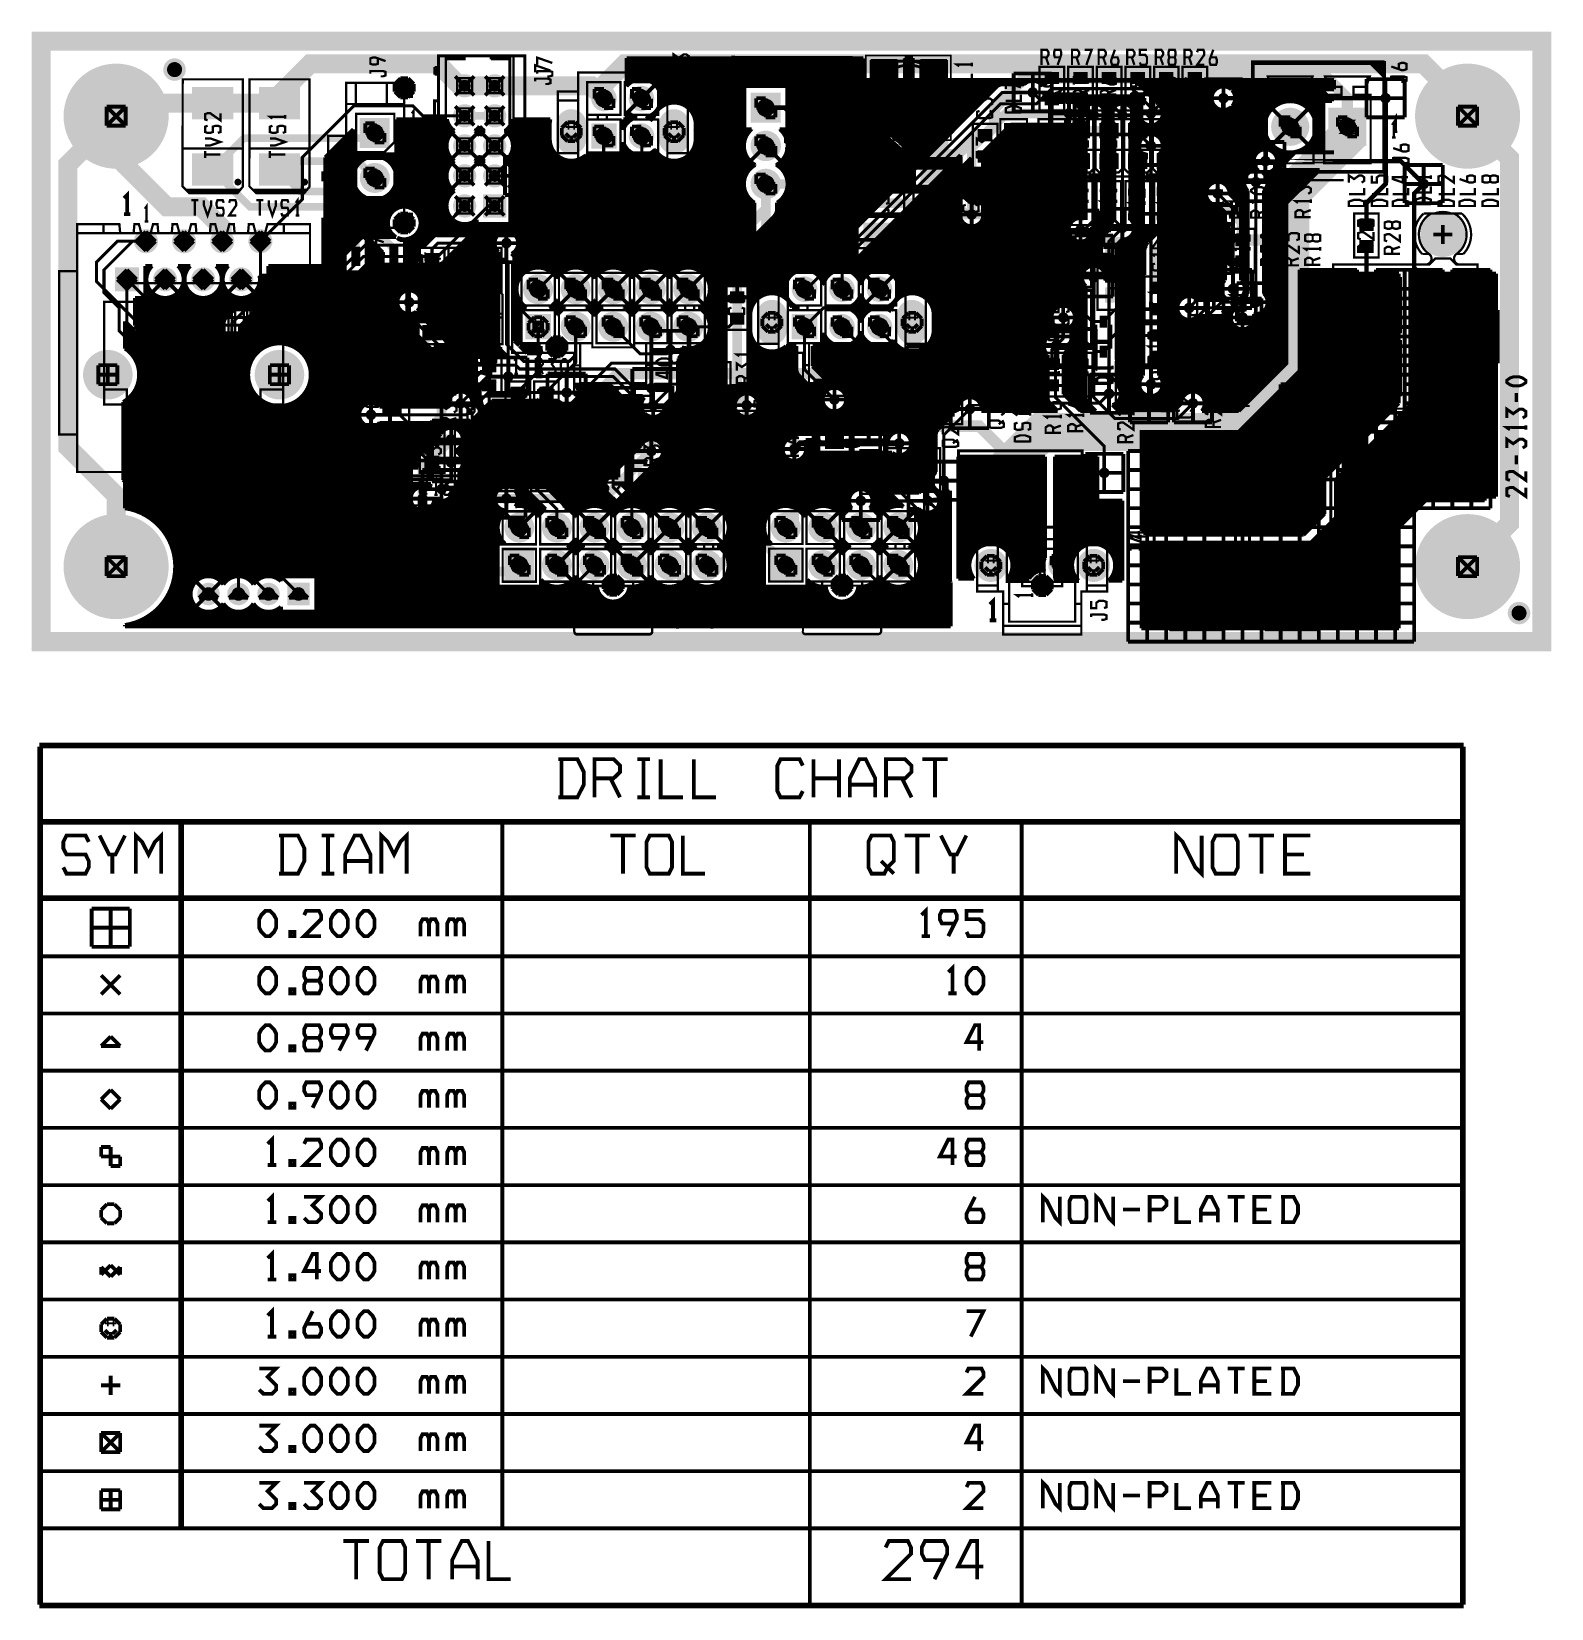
# Model space of a CAD drawing. Extents: x -1 to 101, y -64 to 41.
import ezdxf

# ---------------------------------------------------------------- set-up
doc = ezdxf.new("R2010")
doc.units = 0
doc.header["$MEASUREMENT"] = 0
doc.layers.get('0').update_dxf_attribs({"linetype": 'CONTINUOUS'})
for name, color, linetype in [('22-313-0_AST', 7, 'CONTINUOUS'), ('22-313-0_BOT', 7, 'CONTINUOUS'), ('22-313-0_DRD', 2, 'CONTINUOUS'), ('22-313-0_SMB', 4, 'CONTINUOUS'), ('22-313-0_SMT', 3, 'CONTINUOUS'), ('22-313-0_SPT', 5, 'CONTINUOUS'), ('22-313-0_SST', 10, 'CONTINUOUS'), ('22-313-0_TOP', 14, 'CONTINUOUS'), ('THRUHOLE_NPT', 12, 'CONTINUOUS'), ('THRUHOLE_TAP', 11, 'CONTINUOUS')]:
    doc.layers.add(name, color=color, linetype=linetype)

# ---------------------------------------------------------------- blocks, each defined once
blk = doc.blocks.new('RECTANGLE_5')
blk.add_solid([(0.25019, 0.40005), (0.25019, -0.40005), (-0.25019, 0.40005), (-0.25019, -0.40005)])
blk = doc.blocks.new('RECTANGLE_40')
blk.add_solid([(0.22479, 0.50038), (0.22479, -0.50038), (-0.22479, 0.50038), (-0.22479, -0.50038)])
blk = doc.blocks.new('ROUND_9')
at = {"const_width": 3.50012}
blk.add_lwpolyline([(-1.75006, 0, 1), (1.75006, 0, 1)], format="xyb", close=True, dxfattribs=at)
blk = doc.blocks.new('ROUND_10')
at = {"const_width": 0.99949}
blk.add_lwpolyline([(-0.499744, 0, 1), (0.499744, 0, 1)], format="xyb", close=True, dxfattribs=at)
blk = doc.blocks.new('ROUND_13')
at = {"const_width": 0.65024}
blk.add_lwpolyline([(-0.32512, 0, 1), (0.32512, 0, 1)], format="xyb", close=True, dxfattribs=at)
blk = doc.blocks.new('SQUARE_14')
blk.add_solid([(0.99949, 0.99949), (0.99949, -0.99949), (-0.99949, 0.99949), (-0.99949, -0.99949)])
blk = doc.blocks.new('OBLONG_15')
at = {"const_width": 1.99898}
blk.add_lwpolyline([(0, 0.50038), (0, -0.50038)], dxfattribs=at)
at = {"const_width": 0.99949}
for points in [[(-0.499744, 0.50038, 1), (0.499744, 0.50038, 1)], [(-0.499744, -0.50038, 1), (0.499744, -0.50038, 1)]]:
    blk.add_lwpolyline(points, format="xyb", close=True, dxfattribs=at)
blk = doc.blocks.new('ROUND_16')
at = {"const_width": 0.84963}
blk.add_lwpolyline([(-0.424814, 0, 1), (0.424814, 0, 1)], format="xyb", close=True, dxfattribs=at)
blk = doc.blocks.new('SQUARE_17')
blk.add_solid([(0.84963, 0.84963), (0.84963, -0.84963), (-0.84963, 0.84963), (-0.84963, -0.84963)])
blk = doc.blocks.new('ROUND_18')
at = {"const_width": 0.7493}
blk.add_lwpolyline([(-0.37465, 0, 1), (0.37465, 0, 1)], format="xyb", close=True, dxfattribs=at)
blk = doc.blocks.new('SQUARE_19')
blk.add_solid([(0.7493, 0.7493), (0.7493, -0.7493), (-0.7493, 0.7493), (-0.7493, -0.7493)])
blk = doc.blocks.new('ROUND_20')
at = {"const_width": 1.524}
blk.add_lwpolyline([(-0.762, 0, 1), (0.762, 0, 1)], format="xyb", close=True, dxfattribs=at)
blk = doc.blocks.new('SQUARE_21')
blk.add_solid([(1.524, 1.524), (1.524, -1.524), (-1.524, 1.524), (-1.524, -1.524)])
blk = doc.blocks.new('ROUND_22')
at = {"const_width": 1.09982}
blk.add_lwpolyline([(-0.54991, 0, 1), (0.54991, 0, 1)], format="xyb", close=True, dxfattribs=at)
blk = doc.blocks.new('ROUND_25')
at = {"const_width": 1.27}
blk.add_lwpolyline([(-0.635, 0, 1), (0.635, 0, 1)], format="xyb", close=True, dxfattribs=at)
blk = doc.blocks.new('SQUARE_26')
blk.add_solid([(1.27, 1.27), (1.27, -1.27), (-1.27, 1.27), (-1.27, -1.27)])
blk = doc.blocks.new('ROUND_27')
at = {"const_width": 0.7747}
blk.add_lwpolyline([(-0.38735, 0, 1), (0.38735, 0, 1)], format="xyb", close=True, dxfattribs=at)
blk = doc.blocks.new('SQUARE_28')
blk.add_solid([(0.7747, 0.7747), (0.7747, -0.7747), (-0.7747, 0.7747), (-0.7747, -0.7747)])
blk = doc.blocks.new('ROUND_29')
at = {"const_width": 1.49987}
blk.add_lwpolyline([(-0.749934, 0, 1), (0.749934, 0, 1)], format="xyb", close=True, dxfattribs=at)
blk = doc.blocks.new('ROUND_30')
at = {"const_width": 1.24968}
blk.add_lwpolyline([(-0.62484, 0, 1), (0.62484, 0, 1)], format="xyb", close=True, dxfattribs=at)
blk = doc.blocks.new('SQUARE_31')
blk.add_solid([(1.24968, 1.24968), (1.24968, -1.24968), (-1.24968, 1.24968), (-1.24968, -1.24968)])
blk = doc.blocks.new('SQUARE_32')
blk.add_solid([(0.8001, 0.8001), (0.8001, -0.8001), (-0.8001, 0.8001), (-0.8001, -0.8001)])
blk = doc.blocks.new('ROUND_33')
at = {"const_width": 0.8001}
blk.add_lwpolyline([(-0.40005, 0, 1), (0.40005, 0, 1)], format="xyb", close=True, dxfattribs=at)
blk = doc.blocks.new('ROUND_34')
at = {"const_width": 1.64973}
blk.add_lwpolyline([(-0.824864, 0, 1), (0.824864, 0, 1)], format="xyb", close=True, dxfattribs=at)
blk = doc.blocks.new('ROUND_41')
at = {"const_width": 1.016}
blk.add_lwpolyline([(-0.508, 0, 1), (0.508, 0, 1)], format="xyb", close=True, dxfattribs=at)
blk = doc.blocks.new('ROUND_43')
at = {"const_width": 0.35052}
blk.add_lwpolyline([(-0.17526, 0, 1), (0.17526, 0, 1)], format="xyb", close=True, dxfattribs=at)
blk = doc.blocks.new('ROUND_47')
at = {"const_width": 0.35052}
blk.add_lwpolyline([(-0.17526, 0, 1), (0.17526, 0, 1)], format="xyb", close=True, dxfattribs=at)
blk = doc.blocks.new('ROUND_55')
at = {"const_width": 0.35052}
blk.add_lwpolyline([(-0.17526, 0, 1), (0.17526, 0, 1)], format="xyb", close=True, dxfattribs=at)
blk = doc.blocks.new('ROUND_56')
at = {"const_width": 0.35052}
blk.add_lwpolyline([(-0.17526, 0, 1), (0.17526, 0, 1)], format="xyb", close=True, dxfattribs=at)
blk = doc.blocks.new('RECTANGLE_2')
blk.add_solid([(0.4826, 0.4064), (0.4826, -0.4064), (-0.4826, 0.4064), (-0.4826, -0.4064)])
blk = doc.blocks.new('RECTANGLE_3')
blk.add_solid([(1.12522, 1.14935), (1.12522, -1.14935), (-1.12522, 1.14935), (-1.12522, -1.14935)])
blk = doc.blocks.new('RECTANGLE_4')
blk.add_solid([(1.30048, 0.6477), (1.30048, -0.6477), (-1.30048, 0.6477), (-1.30048, -0.6477)])
blk = doc.blocks.new('RECTANGLE_6')
blk.add_solid([(0.63627, 0.51308), (0.63627, -0.51308), (-0.63627, 0.51308), (-0.63627, -0.51308)])
blk = doc.blocks.new('RECTANGLE_7')
blk.add_solid([(0.66929, 0.8001), (0.66929, -0.8001), (-0.66929, 0.8001), (-0.66929, -0.8001)])
blk = doc.blocks.new('RECTANGLE_8')
blk.add_solid([(2.42951, 1.89992), (2.42951, -1.89992), (-2.42951, 1.89992), (-2.42951, -1.89992)])
blk = doc.blocks.new('RECTANGLE_36')
blk.add_solid([(0.635, 0.508), (0.635, -0.508), (-0.635, 0.508), (-0.635, -0.508)])
blk = doc.blocks.new('RECTANGLE_37')
blk.add_solid([(0.44958, 0.40005), (0.44958, -0.40005), (-0.44958, 0.40005), (-0.44958, -0.40005)])
blk = doc.blocks.new('RECTANGLE_38')
blk.add_solid([(0.9017, 0.508), (0.9017, -0.508), (-0.9017, 0.508), (-0.9017, -0.508)])
blk = doc.blocks.new('RECTANGLE_39')
blk.add_solid([(1.3716, 1.0795), (1.3716, -1.0795), (-1.3716, 1.0795), (-1.3716, -1.0795)])
blk = doc.blocks.new('RECTANGLE_42')
blk.add_solid([(0.29972, 0.65024), (0.29972, -0.65024), (-0.29972, 0.65024), (-0.29972, -0.65024)])
blk = doc.blocks.new('SQUARE_57')
blk.add_solid([(0.44958, 0.44958), (0.44958, -0.44958), (-0.44958, 0.44958), (-0.44958, -0.44958)])
blk = doc.blocks.new('ROUND_1')
at = {"const_width": 0.50038}
blk.add_lwpolyline([(-0.25019, 0, 1), (0.25019, 0, 1)], format="xyb", close=True, dxfattribs=at)
blk = doc.blocks.new('ROUND_35')
at = {"const_width": 0.23749}
blk.add_lwpolyline([(-0.118744, 0, 1), (0.118744, 0, 1)], format="xyb", close=True, dxfattribs=at)
blk = doc.blocks.new('ROUND_60')
at = {"const_width": 0.10033}
blk.add_lwpolyline([(-0.050164, 0, 1), (0.050164, 0, 1)], format="xyb", close=True, dxfattribs=at)
blk = doc.blocks.new('ROUND_11')
at = {"const_width": 0.59944}
blk.add_lwpolyline([(-0.29972, 0, 1), (0.29972, 0, 1)], format="xyb", close=True, dxfattribs=at)
blk = doc.blocks.new('ROUND_12')
at = {"const_width": 0.69977}
blk.add_lwpolyline([(-0.349884, 0, 1), (0.349884, 0, 1)], format="xyb", close=True, dxfattribs=at)
blk = doc.blocks.new('ROUND_23')
at = {"const_width": 0.40005}
blk.add_lwpolyline([(-0.200024, 0, 1), (0.200024, 0, 1)], format="xyb", close=True, dxfattribs=at)
blk = doc.blocks.new('ROUND_24')
at = {"const_width": 0.44958}
blk.add_lwpolyline([(-0.22479, 0, 1), (0.22479, 0, 1)], format="xyb", close=True, dxfattribs=at)

msp = doc.modelspace()

# ---------------------------------------------------------------- linework, layer by layer
at = {"layer": '22-313-0_AST'}
for points, const_width in [([(0, 39.99992), (0, 0), (99.949, 0), (99.949, 39.99992), (0, 39.99992)], 1.27), ([(32.20974, 27.5209), (32.20974, 39.01948), (26.45918, 39.01948), (26.45918, 27.02052), (32.20974, 27.02052), (32.20974, 27.5209)], 0.19812), ([(26.95702, 39.03472), (26.95702, 38.7858)], 0.14986), ([(28.20924, 39.03472), (26.95702, 39.03472)], 0.14986), ([(28.20924, 39.03472), (28.20924, 38.7858), (26.95702, 38.7858)], 0.14986), ([(28.20924, 38.99154), (26.95702, 38.99154)], 0.14986), ([(28.20924, 38.85692), (26.95702, 38.85692)], 0.14986), ([(26.95956, 39.01948), (26.95956, 27.02052)], 0.14986), ([(27.02814, 39.03472), (27.02814, 38.7858)], 0.14986), ([(27.16276, 39.03472), (27.16276, 38.7858)], 0.14986), ([(27.29738, 39.03472), (27.29738, 38.7858)], 0.14986), ([(27.42946, 39.03472), (27.42946, 38.7858)], 0.14986), ([(27.56408, 39.03472), (27.56408, 38.7858)], 0.14986), ([(27.6987, 39.03472), (27.6987, 38.7858)], 0.14986), ([(27.83332, 39.03472), (27.83332, 38.7858)], 0.14986), ([(27.96794, 39.03472), (27.96794, 38.7858)], 0.14986), ([(28.10002, 39.03472), (28.10002, 38.7858)], 0.14986), ([(31.21152, 39.03472), (29.9593, 39.03472), (29.9593, 38.7858)], 0.14986), ([(31.21152, 38.99154), (29.9593, 38.99154)], 0.14986), ([(31.21152, 38.85692), (29.9593, 38.85692)], 0.14986), ([(31.21152, 38.7858), (29.9593, 38.7858)], 0.14986), ([(30.03042, 39.03472), (30.03042, 38.7858)], 0.14986), ([(30.16504, 39.03472), (30.16504, 38.7858)], 0.14986), ([(30.29966, 39.03472), (30.29966, 38.7858)], 0.14986), ([(30.43174, 39.03472), (30.43174, 38.7858)], 0.14986), ([(30.56636, 39.03472), (30.56636, 38.7858)], 0.14986), ([(30.70098, 39.03472), (30.70098, 38.7858)], 0.14986), ([(30.8356, 39.03472), (30.8356, 38.7858)], 0.14986), ([(30.97022, 39.03472), (30.97022, 38.7858)], 0.14986), ([(31.1023, 39.03472), (31.1023, 38.7858)], 0.14986), ([(32.20974, 34.5186), (31.20898, 34.5186), (31.20898, 39.01948)], 0.19812), ([(31.21152, 39.03472), (31.21152, 38.7858)], 0.14986), ([(31.46044, 34.52114), (31.46044, 39.01948)], 0.14986), ([(46.26102, 38.91534), (46.06036, 38.92042), (46.06036, 27.12466), (53.95468, 27.12466), (53.95468, 38.91534), (46.26102, 38.91534)], 0.20066), ([(26.20772, 38.27272), (26.20772, 37.77234)], 0.14986), ([(26.45918, 38.27272), (26.20772, 38.27272)], 0.14986), ([(26.45918, 38.27272), (26.45918, 37.77234), (26.20772, 37.77234)], 0.14986), ([(26.45918, 38.24478), (26.20772, 38.24478)], 0.14986), ([(26.45918, 38.11016), (26.20772, 38.11016)], 0.14986), ([(26.45918, 37.97808), (26.20772, 37.97808)], 0.14986), ([(26.45918, 37.84346), (26.20772, 37.84346)], 0.14986), ([(26.27884, 38.27272), (26.27884, 37.77234)], 0.14986), ([(26.41346, 38.27272), (26.41346, 37.77234)], 0.14986), ([(33.91916, 38.0365), (32.90316, 38.3921), (32.90316, 37.91966)], 0.1524), ([(35.76574, 32.53486), (34.4043, 32.53486), (34.4043, 31.93542), (35.76574, 31.93542), (35.76574, 37.91458), (41.70426, 37.91458), (41.70426, 31.93542), (43.0657, 31.93542), (43.0657, 32.53486), (43.0657, 36.03498), (41.70426, 36.03498)], 0.1524), ([(47.36846, 38.03904), (46.34992, 38.03904)], 0.20066), ([(47.34306, 37.8587), (46.37532, 37.8587)], 0.20066), ([(47.32782, 38.21938), (46.39056, 38.21938)], 0.20066), ([(46.51756, 38.39972), (46.51756, 37.64026)], 0.20066), ([(47.20082, 38.39718), (46.51756, 38.39718)], 0.20066), ([(46.6979, 38.50386), (46.6979, 37.53612)], 0.20066), ([(46.87824, 38.52926), (46.87824, 37.51072)], 0.20066), ([(47.05858, 38.48862), (47.05858, 37.55136)], 0.20066), ([(47.23638, 38.36162), (47.23638, 37.67836)], 0.20066), ([(55.33898, 38.46576), (55.33898, 34.75736), (55.28564, 34.75736), (55.28564, 38.46576)], 0.1524), ([(55.2958, 38.4683), (55.2958, 37.17544), (55.69204, 37.17544), (55.69204, 37.20846), (55.32882, 37.20846), (55.32882, 38.47846)], 0.1524), ([(55.49646, 38.64864), (56.73344, 38.64864), (56.73344, 38.2778)], 0.1524), ([(55.50916, 38.69182), (59.2201, 38.69182), (59.2201, 38.63848), (55.499, 38.63848)], 0.1524), ([(55.5117, 38.69182), (55.5117, 38.68166)], 0.1524), ([(56.76646, 38.25748), (56.76646, 38.68166), (55.5117, 38.68166)], 0.1524), ([(57.78754, 38.68166), (57.785, 38.64864), (57.79008, 38.64864)], 0.1524), ([(58.70702, 38.17366), (59.2201, 38.68928), (59.70524, 38.10762), (60.28436, 37.62502), (59.76874, 37.11194)], 0.1524), ([(59.7789, 37.16782), (60.23356, 37.62248), (59.67984, 38.0873), (59.21756, 38.63848), (58.7629, 38.18382)], 0.1524), ([(58.93562, 38.36416), (58.95086, 38.39464)], 0.1524), ([(59.12104, 37.55136), (59.14644, 37.52596), (59.70524, 38.08476), (59.67984, 38.11016), (59.12104, 37.55136)], 0.1524), ([(59.26328, 38.68166), (59.19721, 38.6795)], 0.1524), ([(59.19724, 38.67912), (59.20486, 38.65118), (59.6773, 38.08476), (59.70524, 38.10762), (59.23534, 38.66896)], 0.1524), ([(60.25896, 37.62502), (60.25388, 37.62756), (59.69254, 38.09746), (59.2201, 38.66134), (59.2201, 38.66388), (59.23534, 38.66896), (59.24296, 38.64864)], 0.1524), ([(59.26582, 38.66388), (59.22015, 38.66283)], 0.1524), ([(59.26582, 38.64864), (59.24297, 38.64837)], 0.1524), ([(60.24372, 37.65042), (59.7027, 38.11016), (59.67984, 38.08476), (60.24626, 37.61232), (60.2742, 37.59962)], 0.1524), ([(68.1355, 35.3695), (68.1355, 38.2905), (66.4972, 38.2905), (66.4972, 35.3695), (68.1355, 35.3695)], 0.1524), ([(70.0405, 35.3695), (70.0405, 38.2905), (68.4022, 38.2905), (68.4022, 35.3695), (70.0405, 35.3695)], 0.1524), ([(71.9455, 35.3695), (71.9455, 38.2905), (70.3072, 38.2905), (70.3072, 35.3695), (71.9455, 35.3695)], 0.1524), ([(73.8505, 35.3695), (73.8505, 38.2905), (72.2122, 38.2905), (72.2122, 35.3695), (73.8505, 35.3695)], 0.1524), ([(75.7555, 35.3695), (75.7555, 38.2905), (74.1172, 38.2905), (74.1172, 35.3695), (75.7555, 35.3695)], 0.1524), ([(77.6605, 35.3695), (77.6605, 38.2905), (76.0222, 38.2905), (76.0222, 35.3695), (77.6605, 35.3695)], 0.1524), ([(76.65974, 37.36086), (76.65974, 37.71646), (76.82992, 37.77488), (76.99756, 37.77488), (77.16774, 37.71646), (77.16774, 37.36086), (76.99756, 37.2999), (76.82992, 37.2999), (76.15174, 37.53866)], 0.1524), ([(80.70088, 31.2928), (80.70088, 38.53688), (89.44356, 38.53688), (89.44356, 31.29026), (80.79994, 31.2928), (80.70088, 31.2928)], 0.254), ([(88.53678, 38.48608), (89.43594, 37.58692)], 0.1524), ([(89.43594, 38.48608), (88.53678, 38.48608)], 0.1524), ([(88.63838, 38.48608), (88.63838, 38.38448)], 0.1524), ([(89.43594, 38.37432), (88.64854, 38.37432)], 0.1524), ([(88.77554, 38.48608), (88.77554, 38.24732)], 0.1524), ([(89.43594, 38.23716), (88.7857, 38.23716)], 0.1524), ([(88.9127, 38.48608), (88.9127, 38.11016)], 0.1524), ([(89.43594, 38.1), (88.92286, 38.1)], 0.1524), ([(89.04986, 38.48608), (89.04986, 37.973)], 0.1524), ([(89.43594, 37.96284), (89.06002, 37.96284)], 0.1524), ([(89.18702, 38.48608), (89.18702, 37.83584)], 0.1524), ([(89.43594, 37.82568), (89.19718, 37.82568)], 0.1524), ([(89.32418, 38.48608), (89.32418, 37.69868)], 0.1524), ([(89.43594, 38.48608), (89.43594, 37.58692)], 0.1524), ([(13.42644, 31.46044), (13.4366, 30.3022), (13.081, 29.8704), (9.8806, 29.8704), (9.4234, 30.3276), (9.43102, 37.4523), (13.42898, 37.4523), (13.42898, 35.814), (13.42644, 31.46044)], 0.1524), ([(17.87144, 31.46044), (17.8816, 30.3022), (17.526, 29.8704), (14.3256, 29.8704), (13.8684, 30.3276), (13.87602, 37.4523), (17.87398, 37.4523), (17.87398, 35.814), (17.87144, 31.46044)], 0.1524), ([(20.32508, 35.80892), (20.96516, 35.80892), (20.96516, 37.211), (20.32508, 37.211), (20.32508, 35.80892), (20.32508, 28.95854), (20.96516, 28.95854), (23.03526, 28.95854), (24.18588, 28.95854), (24.18588, 28.49372), (24.69388, 28.49372), (24.69388, 27.559), (23.67534, 27.559), (24.18588, 28.49372)], 0.1524), ([(23.03526, 37.211), (20.96516, 37.211)], 0.1524), ([(23.67534, 37.211), (23.03526, 37.211), (23.03526, 35.80892), (20.96516, 35.80892)], 0.1524), ([(24.18588, 36.27374), (23.67534, 37.211), (24.69388, 37.211), (24.69388, 36.27374), (24.18588, 36.27374), (24.18588, 35.80892), (24.18588, 28.95854)], 0.1524), ([(27.70886, 36.52266), (28.70962, 36.52266), (28.70962, 37.52342), (27.70886, 37.52342), (27.70886, 36.52266)], 0.14986), ([(28.70962, 37.52342), (27.70886, 36.52266)], 0.14986), ([(28.70962, 36.52266), (27.70886, 37.52342)], 0.14986), ([(30.71114, 37.52342), (29.71038, 36.52266)], 0.14986), ([(29.71038, 36.52266), (30.71114, 36.52266), (30.71114, 37.52342), (29.71038, 37.52342), (29.71038, 36.52266)], 0.14986), ([(30.71114, 36.52266), (29.71038, 37.52342)], 0.14986), ([(32.90316, 37.5539), (32.90316, 37.31768)], 0.1524), ([(33.5788, 37.13988), (33.74898, 37.13988), (33.91916, 37.1983), (33.91916, 37.43706), (33.74898, 37.49548), (32.90316, 37.49548)], 0.1524), ([(36.53536, 29.92374), (40.93464, 29.92374), (40.93464, 31.115), (40.93464, 32.58058), (41.09466, 32.58058), (41.09466, 34.77006), (38.8747, 34.77006), (38.8747, 32.58058), (40.06596, 32.58058), (40.06596, 32.29864), (37.40404, 32.29864), (37.40404, 32.58058), (38.5953, 32.58058), (38.5953, 34.77006), (37.68598, 34.77006), (37.68598, 35.07994), (38.5953, 35.07994), (38.5953, 37.26942), (36.37534, 37.26942), (36.37534, 32.58058), (36.53536, 32.58058), (36.53536, 31.115), (36.53536, 29.92374)], 0.1524), ([(41.09466, 37.26942), (38.8747, 37.26942), (38.8747, 35.07994), (41.09466, 35.07994), (41.09466, 37.26942)], 0.1524), ([(47.23892, 37.67836), (46.47946, 37.67836)], 0.20066), ([(47.79518, 37.30498), (47.79518, 37.5412)], 0.1524), ([(47.79518, 37.42182), (48.81118, 37.42182), (48.641, 37.5412)], 0.1524), ([(55.6768, 37.1983), (55.70728, 37.18306)], 0.1524), ([(58.18124, 36.78682), (57.16524, 36.78682), (57.33542, 36.66998)], 0.1524), ([(58.18124, 36.9062), (58.18124, 36.66998)], 0.1524), ([(59.52998, 37.53866), (59.5503, 37.51326), (59.5376, 37.50056)], 0.1524), ([(59.52744, 37.5158), (59.55284, 37.53612)], 0.1524), ([(59.5376, 37.50056), (59.5503, 37.51326)], 0.1524), ([(59.99226, 37.3507), (59.96178, 37.33546), (60.02274, 37.211), (60.04306, 37.16782), (60.06084, 37.12464), (60.07862, 37.08146), (60.09386, 37.03828), (60.11164, 36.99256), (60.12434, 36.94938), (60.13958, 36.90366), (60.15228, 36.85794), (60.16498, 36.81222), (60.17768, 36.7665), (60.18784, 36.72078), (60.21324, 36.57854), (60.22086, 36.53282), (60.22594, 36.48456), (60.23356, 36.4363), (60.24372, 36.18992), (60.24118, 36.05784), (60.23356, 35.96894), (60.23102, 35.92576), (60.22594, 35.88258), (60.18022, 35.62858), (60.17006, 35.5854), (60.15736, 35.54476), (60.1091, 35.3822), (60.09386, 35.34156), (60.07862, 35.30346), (60.06338, 35.26536), (60.01258, 35.14852), (60.04306, 35.13582), (60.06084, 35.17392), (60.09386, 35.25266), (60.1091, 35.29076), (60.12434, 35.3314), (60.13958, 35.37204), (60.19038, 35.53714), (60.20054, 35.57778), (60.2107, 35.62096), (60.22086, 35.66414), (60.23102, 35.70478), (60.24626, 35.79114), (60.25134, 35.83432), (60.25896, 35.88004), (60.26404, 35.92322), (60.26658, 35.9664), (60.2742, 36.0553), (60.27674, 36.19246), (60.26404, 36.43884), (60.25896, 36.4871), (60.25388, 36.5379), (60.24626, 36.58616), (60.198, 36.82238), (60.1853, 36.8681), (60.17006, 36.91382), (60.15736, 36.95954), (60.14212, 37.00526), (60.09132, 37.13734), (60.07354, 37.18052), (60.05322, 37.2237), (59.99226, 37.3507)], 0.1524), ([(60.2361, 34.61766), (60.2361, 37.62502), (60.2869, 37.62502), (60.2869, 34.5948)], 0.1524), ([(60.24372, 37.65042), (60.24309, 37.67071)], 0.1524), ([(60.25896, 37.62502), (60.25896, 37.67074)], 0.1524), ([(60.2742, 37.59962), (60.27652, 37.6682)], 0.1524), ([(67.26174, 37.38626), (67.26174, 37.03066), (67.09156, 36.9697), (66.92392, 36.9697), (66.75374, 37.03066), (66.75374, 37.38626), (66.92392, 37.44468), (67.09156, 37.44468), (67.76974, 37.20846)], 0.1524), ([(69.80174, 37.21608), (68.78574, 37.57168), (68.78574, 37.0967)], 0.1524), ([(69.29374, 36.2585), (69.29374, 36.6141), (69.12356, 36.73348), (68.95592, 36.73348), (68.78574, 36.6141), (68.78574, 36.2585), (69.80174, 36.2585)], 0.1524), ([(69.29374, 36.55568), (69.80174, 36.73348)], 0.1524), ([(71.07174, 37.15766), (71.07174, 37.51326), (71.24192, 37.57168), (71.40956, 37.57168), (71.57974, 37.51326), (71.57974, 37.15766), (71.40956, 37.0967), (71.24192, 37.0967), (70.56374, 37.33546)], 0.1524), ([(71.07174, 36.2585), (71.07174, 36.6141), (70.90156, 36.73348), (70.73392, 36.73348), (70.56374, 36.6141), (70.56374, 36.2585), (71.57974, 36.2585)], 0.1524), ([(71.07174, 36.55568), (71.57974, 36.73348)], 0.1524), ([(73.44156, 36.9697), (73.61174, 37.03066), (73.61174, 37.38626), (73.44156, 37.44468), (73.10374, 37.44468), (72.93356, 37.3253), (72.93356, 36.9697), (72.59574, 36.9697), (72.59574, 37.44468)], 0.1524), ([(75.00874, 37.51326), (74.83856, 37.57168), (74.67092, 37.57168), (74.50074, 37.51326), (74.50074, 37.15766), (74.67092, 37.0967), (74.83856, 37.0967), (75.00874, 37.15766), (75.00874, 37.51326), (75.17892, 37.57168), (75.34656, 37.57168), (75.51674, 37.51326), (75.51674, 37.15766), (75.34656, 37.0967), (75.17892, 37.0967), (75.00874, 37.15766)], 0.1524), ([(75.00874, 36.2585), (75.00874, 36.6141), (74.83856, 36.73348), (74.67092, 36.73348), (74.50074, 36.6141), (74.50074, 36.2585), (75.51674, 36.2585)], 0.1524), ([(75.00874, 36.55568), (75.51674, 36.73348)], 0.1524), ([(77.16774, 36.93668), (77.16774, 36.4617), (76.48956, 36.93668), (76.32192, 36.93668), (76.15174, 36.87826), (76.15174, 36.52266), (76.32192, 36.4617)], 0.1524), ([(81.6356, 31.85668), (81.6356, 36.4236), (82.78368, 36.4236), (82.78368, 36.95954), (81.93024, 36.95954), (81.69402, 37.64026), (84.67598, 37.64026), (84.43976, 36.95954), (83.58378, 36.95954), (83.58378, 36.4236), (84.7344, 36.4236), (84.7344, 31.85668), (81.6356, 31.85668)], 0.1524), ([(85.74024, 36.95954), (85.50402, 37.64026), (88.48598, 37.64026), (88.24976, 36.95954), (87.39378, 36.95954), (87.39378, 36.4236), (88.5444, 36.4236), (88.5444, 31.85668), (85.4456, 31.85668), (85.4456, 36.4236), (86.59368, 36.4236), (86.59368, 36.95954), (85.74024, 36.95954)], 0.1524), ([(89.43594, 37.68852), (89.33434, 37.68852)], 0.1524), ([(23.03526, 35.80892), (24.18588, 35.80892)], 0.1524), ([(26.45918, 29.01696), (26.45918, 30.01772), (26.20772, 30.01772), (26.20772, 36.02228), (26.45918, 36.02228)], 0.19812), ([(35.76574, 36.63442), (34.4043, 36.63442), (34.4043, 36.03498), (34.4043, 32.53486)], 0.1524), ([(35.76574, 36.03498), (34.4043, 36.03498)], 0.1524), ([(37.16782, 36.49218), (37.16782, 35.85718), (37.80282, 35.85718), (37.65296, 36.00704), (37.65296, 36.34232), (37.80282, 36.49218), (37.16782, 36.49218), (37.31768, 36.34232), (37.31768, 36.00704), (37.65296, 36.00704)], 0.1524), ([(37.16782, 35.85718), (37.31768, 36.00704)], 0.1524), ([(37.31768, 36.34232), (37.65296, 36.34232)], 0.1524), ([(37.80282, 36.49218), (37.80282, 35.85718)], 0.1524), ([(40.15232, 36.00704), (40.30218, 35.85718), (40.30218, 36.49218), (39.66718, 36.49218), (39.81704, 36.34232), (39.81704, 36.00704), (40.15232, 36.00704), (40.15232, 36.34232), (39.81704, 36.34232)], 0.1524), ([(40.30218, 35.85718), (39.66718, 35.85718), (39.81704, 36.00704)], 0.1524), ([(39.66718, 36.49218), (39.66718, 35.85718)], 0.1524), ([(40.30218, 36.49218), (40.15232, 36.34232)], 0.1524), ([(43.0657, 36.03498), (43.0657, 36.63442), (41.70426, 36.63442)], 0.1524), ([(55.31358, 34.75736), (55.31612, 34.75482), (55.88, 34.28492), (55.8673, 34.29762), (55.8927, 34.27476), (56.44896, 34.83102), (56.4261, 34.85642), (55.8673, 34.29762)], 0.1524), ([(55.32882, 36.19246), (55.2958, 36.18992)], 0.1524), ([(55.2958, 36.18992), (55.2958, 36.18738)], 0.1524), ([(55.32882, 36.19246), (55.32882, 36.18738)], 0.1524), ([(58.18124, 36.18738), (58.18124, 35.77082), (57.16524, 35.77082)], 0.1524), ([(67.26174, 36.1315), (67.26174, 36.4871), (67.09156, 36.60648), (66.92392, 36.60648), (66.75374, 36.4871), (66.75374, 36.1315), (67.76974, 36.1315)], 0.1524), ([(67.26174, 36.42868), (67.76974, 36.60648)], 0.1524), ([(73.10374, 36.1315), (73.10374, 36.4871), (72.93356, 36.60648), (72.76592, 36.60648), (72.59574, 36.4871), (72.59574, 36.1315), (73.61174, 36.1315)], 0.1524), ([(73.10374, 36.42868), (73.61174, 36.60648)], 0.1524), ([(76.65974, 35.6235), (76.65974, 35.9791), (76.48956, 36.09848), (76.32192, 36.09848), (76.15174, 35.9791), (76.15174, 35.6235), (77.16774, 35.6235)], 0.1524), ([(76.65974, 35.92068), (77.16774, 36.09848)], 0.1524), ([(11.94054, 35.19678), (11.94054, 34.7218), (11.26236, 35.19678), (11.09218, 35.19678), (10.92454, 35.13582), (10.92454, 34.78022), (11.09218, 34.7218)], 0.1524), ([(16.25854, 34.95802), (15.24254, 34.95802), (15.41018, 34.84118)], 0.1524), ([(16.25854, 35.0774), (16.25854, 34.84118)], 0.1524), ([(20.98548, 32.6136), (22.87524, 32.6136), (23.52548, 33.26384), (23.52548, 35.1536), (20.98548, 35.1536), (20.98548, 32.6136)], 0.1524), ([(27.70886, 34.52114), (28.70962, 34.52114), (28.70962, 35.5219), (27.70886, 35.5219), (27.70886, 34.52114)], 0.14986), ([(28.70962, 35.5219), (27.70886, 34.52114)], 0.14986), ([(28.70962, 34.52114), (27.70886, 35.5219)], 0.14986), ([(30.71114, 35.5219), (29.71038, 34.52114)], 0.14986), ([(30.71114, 34.52114), (29.71038, 35.5219)], 0.14986), ([(29.71038, 34.52114), (30.71114, 34.52114), (30.71114, 35.5219), (29.71038, 35.5219), (29.71038, 34.52114)], 0.14986), ([(36.37534, 34.77006), (37.084, 34.77006), (37.084, 35.07994), (37.68598, 35.07994)], 0.1524), ([(36.37534, 35.07994), (37.084, 35.07994)], 0.1524), ([(37.68598, 34.77006), (37.084, 34.77006)], 0.1524), ([(44.49318, 34.45002), (44.66082, 34.5694), (44.66082, 34.80562), (44.49318, 34.925), (44.323, 34.925), (43.98518, 34.68878), (43.64482, 34.925), (43.64482, 34.45002)], 0.1524), ([(55.32882, 34.7345), (55.3085, 34.73958), (55.86984, 34.27222), (55.88, 34.28492), (56.3499, 33.72104), (56.35244, 33.7185)], 0.1524), ([(55.86984, 34.27222), (55.28818, 34.75736), (55.80126, 35.27044), (55.82158, 35.23234)], 0.1524), ([(55.2958, 34.78022), (55.29348, 34.71164)], 0.1524), ([(56.86552, 34.20872), (56.35244, 33.6931), (55.86984, 34.27222), (55.89016, 34.29762), (55.32374, 34.77006), (55.2958, 34.78022)], 0.1524), ([(55.79364, 35.21456), (55.33898, 34.7599), (55.89016, 34.29762), (56.35498, 33.7439), (56.80964, 34.19856)], 0.1524), ([(55.31358, 34.75736), (55.31253, 34.71164)], 0.1524), ([(55.32882, 34.7345), (55.32855, 34.71164)], 0.1524), ([(55.58028, 35.03168), (55.61076, 35.04692)], 0.1524), ([(56.0197, 34.8488), (56.0451, 34.86658)], 0.1524), ([(56.02224, 34.86912), (56.04256, 34.84372)], 0.1524), ([(58.8137, 34.0995), (58.7629, 34.0995), (58.7629, 33.69056), (59.36742, 33.69056), (60.2869, 34.5948), (60.2869, 35.16884), (59.83986, 35.16884), (59.8043, 35.10026), (59.77382, 35.04692), (59.6773, 34.89452), (59.64428, 34.84626), (59.53252, 34.70402), (59.49188, 34.6583), (59.45124, 34.61512), (59.4106, 34.57194), (59.36742, 34.52876), (59.32424, 34.48812), (59.27852, 34.45002), (59.18708, 34.37382), (59.13882, 34.33826), (58.93562, 34.20618), (58.88482, 34.1757), (58.83148, 34.14776), (58.7756, 34.12236), (58.79846, 34.0741), (58.91022, 34.13252), (58.96356, 34.163), (59.1693, 34.29762), (59.21756, 34.33318), (59.4487, 34.53638), (59.48934, 34.57956), (59.53252, 34.62528), (59.57316, 34.671), (59.61126, 34.71926), (59.64936, 34.76498), (59.75604, 34.91738), (59.78906, 34.96818), (59.81954, 35.02152), (59.85002, 35.07486), (59.87034, 35.1155), (60.2361, 35.1155), (60.2361, 34.61766), (59.3471, 33.7439), (58.8137, 33.7439), (58.8137, 34.0995)], 0.1524), ([(65.405, 31.242), (64.135, 31.242), (63.881, 31.496), (63.881, 34.798), (65.659, 34.798), (65.659, 31.496), (65.405, 31.242)], 0.1524), ([(67.945, 31.242), (66.675, 31.242), (66.421, 31.496), (66.421, 34.798), (68.199, 34.798), (68.199, 31.496), (67.945, 31.242)], 0.1524), ([(69.85, 31.242), (68.58, 31.242), (68.326, 31.496), (68.326, 34.798), (70.104, 34.798), (70.104, 31.496), (69.85, 31.242)], 0.1524), ([(71.755, 31.242), (70.485, 31.242), (70.231, 31.496), (70.231, 34.798), (72.009, 34.798), (72.009, 31.496), (71.755, 31.242)], 0.1524), ([(73.66, 31.242), (72.39, 31.242), (72.136, 31.496), (72.136, 34.798), (73.914, 34.798), (73.914, 31.496), (73.66, 31.242)], 0.1524), ([(75.565, 31.242), (74.295, 31.242), (74.041, 31.496), (74.041, 34.798), (75.819, 34.798), (75.819, 31.496), (75.565, 31.242)], 0.1524), ([(78.105, 31.242), (76.835, 31.242), (76.581, 31.496), (76.581, 34.798), (78.359, 34.798), (78.359, 31.496), (78.105, 31.242)], 0.1524), ([(80.01, 31.242), (78.74, 31.242), (78.486, 31.496), (78.486, 34.798), (80.264, 34.798), (80.264, 31.496), (80.01, 31.242)], 0.1524), ([(83.28406, 34.38906), (83.58378, 34.68878), (82.78368, 34.68878), (83.08594, 34.38906), (83.28406, 34.38906), (83.28406, 34.19094), (83.58378, 33.88868), (82.78368, 33.88868), (83.08594, 34.19094), (83.28406, 34.19094)], 0.1524), ([(82.78368, 34.68878), (82.78368, 33.88868)], 0.1524), ([(83.58378, 33.88868), (83.58378, 34.68878)], 0.1524), ([(87.09406, 34.38906), (87.39378, 34.68878), (86.59368, 34.68878), (86.89594, 34.38906), (87.09406, 34.38906), (87.09406, 34.19094), (86.89594, 34.19094), (86.89594, 34.38906)], 0.1524), ([(86.59368, 34.68878), (86.59368, 33.88868)], 0.1524), ([(87.39378, 33.88868), (87.39378, 34.68878)], 0.1524), ([(90.21318, 33.95218), (90.21318, 34.96818), (90.0938, 34.798)], 0.1524), ([(11.09218, 34.35858), (10.92454, 34.29762), (10.92454, 33.94202), (11.09218, 33.8836), (11.26236, 33.8836), (11.43254, 33.94202), (11.43254, 34.29762), (11.60018, 34.35858), (11.77036, 34.35858), (11.94054, 34.29762), (11.94054, 33.94202), (11.77036, 33.8836)], 0.1524), ([(15.41018, 34.35858), (15.24254, 34.29762), (15.24254, 33.94202), (15.41018, 33.8836), (15.58036, 33.8836), (15.75054, 33.94202), (15.75054, 34.29762), (15.91818, 34.35858), (16.08836, 34.35858), (16.25854, 34.29762), (16.25854, 33.94202), (16.08836, 33.8836)], 0.1524), ([(20.32508, 31.08452), (19.12366, 31.08452), (19.12366, 33.68548), (20.32508, 33.68548)], 0.1524), ([(22.33422, 33.77438), (22.33422, 33.99536), (22.11324, 33.99536), (22.11324, 33.77438), (22.33422, 33.77438), (22.54504, 33.56356), (21.90496, 33.56356), (22.11324, 33.77438)], 0.1524), ([(21.90496, 33.56356), (21.90496, 34.20364), (22.54504, 34.20364), (22.33422, 33.99536)], 0.1524), ([(22.11324, 33.99536), (21.90496, 34.20364)], 0.1524), ([(22.54504, 33.56356), (22.54504, 34.20364)], 0.1524), ([(24.18588, 32.85998), (24.69388, 32.85998), (24.69388, 33.86074), (24.18588, 33.86074)], 0.1524), ([(37.65296, 33.50768), (37.80282, 33.35782), (37.16782, 33.35782), (37.31768, 33.50768), (37.65296, 33.50768), (37.65296, 33.84296), (37.80282, 33.99282), (37.16782, 33.99282), (37.31768, 33.84296), (37.65296, 33.84296)], 0.1524), ([(37.16782, 33.99282), (37.16782, 33.35782)], 0.1524), ([(37.31768, 33.50768), (37.31768, 33.84296)], 0.1524), ([(37.80282, 33.99282), (37.80282, 33.35782)], 0.1524), ([(40.15232, 33.50768), (40.30218, 33.35782), (39.66718, 33.35782), (39.81704, 33.50768), (40.15232, 33.50768), (40.15232, 33.84296), (40.30218, 33.99282), (39.66718, 33.99282), (39.81704, 33.84296), (40.15232, 33.84296)], 0.1524), ([(39.66718, 33.99282), (39.66718, 33.35782)], 0.1524), ([(39.81704, 33.50768), (39.81704, 33.84296)], 0.1524), ([(40.30218, 33.99282), (40.30218, 33.35782)], 0.1524), ([(44.66082, 33.96742), (43.64482, 33.96742), (43.815, 33.85058)], 0.1524), ([(44.66082, 34.0868), (44.66082, 33.85058)], 0.1524), ([(50.55616, 33.68802), (50.55616, 33.21304), (49.87798, 33.68802), (49.7078, 33.68802), (49.54016, 33.6296), (49.54016, 33.274), (49.7078, 33.21304)], 0.1524), ([(56.3753, 33.70072), (56.36514, 33.72866), (55.8927, 34.29508), (55.8673, 34.27476), (56.33466, 33.71342), (56.32704, 33.73374)], 0.1524), ([(56.30672, 33.73374), (56.32703, 33.73395)], 0.1524), ([(56.30672, 33.71596), (56.35251, 33.71701)], 0.1524), ([(56.30672, 33.69818), (56.37531, 33.7005)], 0.1524), ([(59.3471, 33.7439), (56.35244, 33.7439), (56.35244, 33.69056), (59.36742, 33.69056)], 0.1524), ([(56.4642, 34.42716), (56.4388, 34.44748)], 0.1524), ([(56.44134, 34.42462), (56.46166, 34.45002)], 0.1524), ([(57.785, 33.70072), (57.78754, 33.73374), (57.54116, 33.7439), (57.44464, 33.7566), (57.39638, 33.76422), (57.25668, 33.78962), (57.21096, 33.79978), (57.16524, 33.81248), (57.0738, 33.83788), (57.02808, 33.85312), (56.9849, 33.86582), (56.896, 33.89884), (56.85282, 33.91662), (56.76646, 33.95472), (56.642, 34.01568), (56.62676, 33.9852), (56.75376, 33.92424), (56.79694, 33.90392), (56.84012, 33.88614), (56.9722, 33.83534), (57.01792, 33.8201), (57.06364, 33.8074), (57.10936, 33.79216), (57.15508, 33.77946), (57.39384, 33.7312), (57.4421, 33.72358), (57.53862, 33.71342), (57.785, 33.70072)], 0.1524), ([(63.6905, 31.5595), (63.6905, 34.4805), (62.0522, 34.4805), (62.0522, 31.5595), (63.6905, 31.5595)], 0.1524), ([(63.15456, 33.0327), (63.32474, 33.15208), (63.32474, 33.3883), (63.15456, 33.50768), (62.98692, 33.50768), (62.64656, 33.27146), (62.30874, 33.50768), (62.30874, 33.0327)], 0.1524), ([(65.38214, 33.99282), (64.36614, 34.34842), (64.36614, 33.87598)], 0.1524), ([(67.62496, 33.74898), (67.79514, 33.86582), (67.79514, 34.10458), (67.62496, 34.22142), (67.45478, 34.22142), (67.11696, 33.9852), (66.77914, 34.22142), (66.77914, 33.74898)], 0.1524), ([(69.52996, 33.74898), (69.70014, 33.8074), (69.70014, 34.163), (69.52996, 34.22142), (69.19214, 34.22142), (69.02196, 34.10458), (69.02196, 33.74898), (68.68414, 33.74898), (68.68414, 34.22142)], 0.1524), ([(71.26478, 34.22142), (71.26478, 33.74898), (70.58914, 33.9852), (70.58914, 34.10458), (71.60514, 34.10458)], 0.1524), ([(73.63714, 33.9852), (72.62114, 33.9852), (72.78878, 33.86582)], 0.1524), ([(73.63714, 34.10458), (73.63714, 33.86582)], 0.1524), ([(75.41514, 34.22142), (75.41514, 33.74898), (74.73696, 34.22142), (74.56678, 34.22142), (74.39914, 34.163), (74.39914, 33.8074), (74.56678, 33.74898)], 0.1524), ([(77.44714, 33.8074), (77.44714, 34.163), (77.61478, 34.22142), (77.78496, 34.22142), (77.95514, 34.163), (77.95514, 33.8074), (77.78496, 33.74898), (77.61478, 33.74898), (76.93914, 33.9852)], 0.1524), ([(79.35214, 34.163), (79.18196, 34.22142), (79.01178, 34.22142), (78.84414, 34.163), (78.84414, 33.8074), (79.01178, 33.74898), (79.18196, 33.74898), (79.35214, 33.8074), (79.35214, 34.163), (79.51978, 34.22142), (79.68996, 34.22142), (79.86014, 34.163), (79.86014, 33.8074), (79.68996, 33.74898), (79.51978, 33.74898), (79.35214, 33.8074)], 0.1524), ([(83.08594, 34.19094), (83.08594, 34.38906)], 0.1524), ([(87.09406, 34.19094), (87.39378, 33.88868), (86.59368, 33.88868), (86.89594, 34.19094)], 0.1524), ([(90.33002, 33.95218), (90.0938, 33.95218)], 0.1524), ([(10.92454, 33.52038), (11.26236, 33.52038), (11.94054, 33.28162), (11.26236, 33.0454), (10.92454, 33.0454)], 0.1524), ([(10.92454, 32.68218), (10.92454, 32.2072)], 0.1524), ([(15.24254, 33.52038), (15.58036, 33.52038), (16.25854, 33.28162), (15.58036, 33.0454), (15.24254, 33.0454)], 0.1524), ([(15.24254, 32.68218), (15.24254, 32.2072)], 0.1524), ([(27.70886, 32.51962), (28.70962, 32.51962), (28.70962, 33.52038), (27.70886, 33.52038), (27.70886, 32.51962)], 0.14986), ([(28.70962, 33.52038), (27.70886, 32.51962)], 0.14986), ([(28.70962, 32.51962), (27.70886, 33.52038)], 0.14986), ([(29.71038, 32.51962), (30.71114, 32.51962), (30.71114, 33.52038), (29.71038, 33.52038), (29.71038, 32.51962)], 0.14986), ([(30.71114, 33.52038), (29.71038, 32.51962)], 0.14986), ([(30.71114, 32.51962), (29.71038, 33.52038)], 0.14986), ([(36.53536, 32.58058), (37.40404, 32.58058)], 0.1524), ([(40.06596, 32.58058), (40.93464, 32.58058)], 0.1524), ([(41.70426, 32.53486), (43.0657, 32.53486)], 0.1524), ([(43.64482, 33.36798), (43.64482, 33.12922)], 0.1524), ([(44.323, 32.95142), (44.49318, 32.95142), (44.66082, 33.01238), (44.66082, 33.2486), (44.49318, 33.30702), (43.64482, 33.30702)], 0.1524), ([(49.54016, 32.84982), (50.38598, 32.84982), (50.55616, 32.7914), (50.55616, 32.4358), (50.38598, 32.37484), (49.54016, 32.37484)], 0.1524), ([(63.15456, 32.66948), (63.32474, 32.61106), (63.32474, 32.25546), (63.15456, 32.1945), (62.47892, 32.1945), (62.30874, 32.25546), (62.30874, 32.61106), (62.47892, 32.66948)], 0.1524), ([(65.659, 32.766), (63.881, 32.766)], 0.1524), ([(65.38214, 33.51022), (65.38214, 33.0962), (64.36614, 33.0962)], 0.1524), ([(65.38214, 32.258), (65.38214, 32.6136), (65.04178, 32.73298), (64.70396, 32.73298), (64.36614, 32.6136), (64.36614, 32.258)], 0.1524), ([(68.199, 32.766), (66.421, 32.766)], 0.1524), ([(67.79514, 33.38322), (67.79514, 32.9692), (66.77914, 32.9692)], 0.1524), ([(67.79514, 32.131), (67.79514, 32.4866), (67.45478, 32.60598), (67.11696, 32.60598), (66.77914, 32.4866), (66.77914, 32.131)], 0.1524), ([(70.104, 32.766), (68.326, 32.766)], 0.1524), ([(69.70014, 33.38322), (69.70014, 32.9692), (68.68414, 32.9692)], 0.1524), ([(69.70014, 32.131), (69.70014, 32.4866), (69.35978, 32.60598), (69.02196, 32.60598), (68.68414, 32.4866), (68.68414, 32.131)], 0.1524), ([(72.009, 32.766), (70.231, 32.766)], 0.1524), ([(71.60514, 33.38322), (71.60514, 32.9692), (70.58914, 32.9692)], 0.1524), ([(71.60514, 32.131), (71.60514, 32.4866), (71.26478, 32.60598), (70.92696, 32.60598), (70.58914, 32.4866), (70.58914, 32.131)], 0.1524), ([(73.914, 32.766), (72.136, 32.766)], 0.1524), ([(73.63714, 33.38322), (73.63714, 32.9692), (72.62114, 32.9692)], 0.1524), ([(73.63714, 32.131), (73.63714, 32.4866), (73.29678, 32.60598), (72.95896, 32.60598), (72.62114, 32.4866), (72.62114, 32.131)], 0.1524), ([(75.819, 32.766), (74.041, 32.766)], 0.1524), ([(75.41514, 33.38322), (75.41514, 32.9692), (74.39914, 32.9692)], 0.1524), ([(75.41514, 32.131), (75.41514, 32.4866), (75.07478, 32.60598), (74.73696, 32.60598), (74.39914, 32.4866), (74.39914, 32.131)], 0.1524), ([(78.359, 32.766), (76.581, 32.766)], 0.1524), ([(77.95514, 33.38322), (77.95514, 32.9692), (76.93914, 32.9692)], 0.1524), ([(77.95514, 32.131), (77.95514, 32.4866), (77.61478, 32.60598), (77.27696, 32.60598), (76.93914, 32.4866), (76.93914, 32.131)], 0.1524), ([(80.264, 32.766), (78.486, 32.766)], 0.1524), ([(79.86014, 33.38322), (79.86014, 32.9692), (78.84414, 32.9692)], 0.1524), ([(79.86014, 32.131), (79.86014, 32.4866), (79.51978, 32.60598), (79.18196, 32.60598), (78.84414, 32.4866), (78.84414, 32.131)], 0.1524), ([(90.54846, 32.69742), (90.54846, 33.05302), (90.71864, 33.11398), (90.88882, 33.11398), (91.05646, 33.05302), (91.05646, 32.69742), (90.88882, 32.639), (90.71864, 32.639), (90.04046, 32.87522)], 0.1524), ([(11.94054, 32.44342), (10.92454, 32.44342)], 0.1524), ([(16.25854, 32.44342), (15.24254, 32.44342)], 0.1524), ([(20.98548, 29.61386), (23.52548, 29.61386), (23.52548, 32.15386), (20.98548, 32.15386), (20.98548, 29.61386)], 0.1524), ([(24.18588, 30.90926), (24.69388, 30.90926), (24.69388, 31.91002), (24.18588, 31.91002)], 0.1524), ([(27.70886, 30.5181), (28.70962, 30.5181), (28.70962, 31.51886), (27.70886, 31.51886), (27.70886, 30.5181)], 0.14986), ([(28.70962, 31.51886), (27.70886, 30.5181)], 0.14986), ([(28.70962, 30.5181), (27.70886, 31.51886)], 0.14986), ([(30.71114, 31.51886), (29.71038, 30.5181)], 0.14986), ([(29.71038, 30.5181), (30.71114, 30.5181), (30.71114, 31.51886), (29.71038, 31.51886), (29.71038, 30.5181)], 0.14986), ([(30.71114, 30.5181), (29.71038, 31.51886)], 0.14986), ([(32.20974, 31.5214), (31.20898, 31.5214), (31.20898, 27.02052)], 0.19812), ([(31.46044, 31.51886), (31.46044, 27.02052)], 0.14986), ([(35.45332, 30.24632), (35.45332, 31.51632), (35.2425, 31.3055)], 0.254), ([(35.76574, 31.93542), (36.13404, 31.93542), (36.13404, 31.115), (36.13404, 29.6545)], 0.1524), ([(41.70426, 31.93542), (41.33596, 31.93542), (41.33596, 31.115)], 0.1524), ([(54.2798, 32.20974), (54.2798, 26.21026), (57.4802, 26.21026), (57.4802, 32.20974), (54.2798, 32.20974)], 0.1524), ([(57.4802, 32.20974), (54.2798, 32.20974)], 0.1524), ([(57.4802, 32.11068), (54.2798, 32.11068)], 0.1524), ([(57.4802, 32.00908), (54.2798, 32.00908)], 0.1524), ([(57.4802, 31.91002), (54.2798, 31.91002)], 0.1524), ([(57.4802, 31.80842), (54.2798, 31.80842)], 0.1524), ([(57.4802, 31.70936), (54.2798, 31.70936)], 0.1524), ([(57.4802, 31.6103), (54.2798, 31.6103)], 0.1524), ([(57.4802, 31.5087), (54.2798, 31.5087)], 0.1524), ([(58.0898, 32.20974), (58.0898, 26.21026), (61.2902, 26.21026), (61.2902, 32.20974), (58.0898, 32.20974)], 0.1524), ([(61.2902, 32.20974), (58.0898, 32.20974)], 0.1524), ([(61.2902, 32.11068), (58.0898, 32.11068)], 0.1524), ([(61.2902, 32.00908), (58.0898, 32.00908)], 0.1524), ([(61.2902, 31.91002), (58.0898, 31.91002)], 0.1524), ([(61.2902, 31.80842), (58.0898, 31.80842)], 0.1524), ([(61.2902, 31.70936), (58.0898, 31.70936)], 0.1524), ([(61.2902, 31.6103), (58.0898, 31.6103)], 0.1524), ([(61.2902, 31.5087), (58.0898, 31.5087)], 0.1524), ([(65.38214, 32.31642), (64.36614, 32.31642)], 0.1524), ([(67.79514, 32.18942), (66.77914, 32.18942)], 0.1524), ([(69.70014, 32.18942), (68.68414, 32.18942)], 0.1524), ([(71.60514, 32.18942), (70.58914, 32.18942)], 0.1524), ([(73.63714, 32.18942), (72.62114, 32.18942)], 0.1524), ([(75.41514, 32.18942), (74.39914, 32.18942)], 0.1524), ([(77.95514, 32.18942), (76.93914, 32.18942)], 0.1524), ([(79.86014, 32.18942), (78.84414, 32.18942)], 0.1524), ([(90.04046, 32.27578), (90.04046, 32.03702)], 0.1524), ([(90.71864, 31.85922), (90.88882, 31.85922), (91.05646, 31.92018), (91.05646, 32.1564), (90.88882, 32.21482), (90.04046, 32.21482)], 0.1524), ([(22.33422, 30.7848), (22.33422, 30.98546), (22.11324, 30.98546), (21.90496, 31.2039), (22.54504, 31.2039), (22.54504, 30.56382), (21.90496, 30.56382), (22.11324, 30.7848), (22.33422, 30.7848), (22.54504, 30.56382)], 0.1524), ([(21.90496, 31.2039), (21.90496, 30.56382)], 0.1524), ([(22.11324, 30.98546), (22.11324, 30.7848)], 0.1524), ([(22.54504, 31.2039), (22.33422, 30.98546)], 0.1524), ([(36.53536, 31.115), (36.13404, 31.115)], 0.1524), ([(40.93464, 31.115), (41.33596, 31.115), (41.33596, 29.6545)], 0.1524), ([(45.339, 31.115), (45.339, 26.035), (42.291, 26.035), (42.291, 31.115), (45.339, 31.115)], 0.1524), ([(62.6745, 30.6705), (62.6745, 27.7495), (64.3128, 27.7495), (64.3128, 30.6705), (62.6745, 30.6705)], 0.1524), ([(64.5795, 30.6705), (64.5795, 27.7495), (66.2178, 27.7495), (66.2178, 30.6705), (64.5795, 30.6705)], 0.1524), ([(68.1355, 27.7495), (68.1355, 30.6705), (66.4972, 30.6705), (66.4972, 27.7495), (68.1355, 27.7495)], 0.1524), ([(68.3895, 30.6705), (68.3895, 27.7495), (70.0278, 27.7495), (70.0278, 30.6705), (68.3895, 30.6705)], 0.1524), ([(70.2945, 30.6705), (70.2945, 27.7495), (71.9328, 27.7495), (71.9328, 30.6705), (70.2945, 30.6705)], 0.1524), ([(73.8505, 27.7495), (73.8505, 30.6705), (72.2122, 30.6705), (72.2122, 27.7495), (73.8505, 27.7495)], 0.1524), ([(75.7555, 27.7495), (75.7555, 30.6705), (74.1172, 30.6705), (74.1172, 27.7495), (75.7555, 27.7495)], 0.1524), ([(5.73532, 28.46832), (5.73532, 29.73832), (5.5245, 29.5275)], 0.254), ([(28.70962, 28.51658), (27.70886, 29.51734)], 0.14986), ([(27.70886, 28.51658), (28.70962, 28.51658), (28.70962, 29.51734), (27.70886, 29.51734), (27.70886, 28.51658)], 0.14986), ([(28.70962, 29.51734), (27.70886, 28.51658)], 0.14986), ([(29.71038, 28.51658), (30.71114, 28.51658), (30.71114, 29.51734), (29.71038, 29.51734), (29.71038, 28.51658)], 0.14986), ([(30.71114, 29.51734), (29.71038, 28.51658)], 0.14986), ([(30.71114, 28.51658), (29.71038, 29.51734)], 0.14986), ([(31.96082, 29.50718), (31.96082, 28.25496)], 0.14986), ([(32.21228, 29.50718), (31.96082, 29.50718)], 0.14986), ([(32.21228, 29.39796), (31.96082, 29.39796)], 0.14986), ([(32.03194, 29.50718), (32.03194, 28.25496)], 0.14986), ([(32.16656, 29.50718), (32.16656, 28.25496)], 0.14986), ([(32.21228, 29.50718), (32.21228, 28.25496)], 0.14986), ([(32.91332, 28.34132), (32.91332, 29.61132), (32.7025, 29.4005)], 0.254), ([(35.66668, 30.24632), (35.2425, 30.24632)], 0.254), ([(36.13404, 29.27604), (36.13404, 29.6545), (41.33596, 29.6545), (41.33596, 29.27604)], 0.1524), ([(56.26608, 29.1592), (56.43372, 29.21762), (56.43372, 29.57322), (56.26608, 29.63418), (55.92572, 29.63418), (55.75808, 29.5148), (55.75808, 29.1592), (55.41772, 29.1592), (55.41772, 29.63418)], 0.1524), ([(59.9059, 29.50718), (59.9059, 29.0322), (59.22772, 29.26842), (59.22772, 29.3878), (60.24372, 29.3878)], 0.1524), ([(64.0969, 29.45892), (63.0809, 29.81452), (63.0809, 29.33954)], 0.1524), ([(66.0019, 29.91612), (64.9859, 30.27172), (64.9859, 29.79674)], 0.1524), ([(66.0019, 29.43352), (66.0019, 28.95854), (65.32626, 29.43352), (65.15608, 29.43352), (64.9859, 29.37256), (64.9859, 29.01696), (65.15608, 28.95854)], 0.1524), ([(67.43192, 30.1625), (67.43192, 29.69006), (66.75374, 29.92628), (66.75374, 30.04566), (67.76974, 30.04566)], 0.1524), ([(69.6849, 30.04312), (68.6689, 30.04312), (68.83908, 29.92374)], 0.1524), ([(69.6849, 30.15996), (69.6849, 29.92374)], 0.1524), ([(69.6849, 29.44114), (69.6849, 29.20492)], 0.1524), ([(71.5899, 29.98216), (71.42226, 29.86532), (71.25208, 29.80436), (70.91426, 29.80436), (70.74408, 29.86532), (70.5739, 29.98216), (70.5739, 30.10154), (70.74408, 30.22092), (70.91426, 30.27934), (71.25208, 30.27934), (71.42226, 30.22092), (71.5899, 30.10154), (71.5899, 29.98216)], 0.1524), ([(71.5899, 29.44114), (71.5899, 29.20492)], 0.1524), ([(73.48474, 30.1625), (73.48474, 29.69006), (72.80656, 30.1625), (72.63892, 30.1625), (72.46874, 30.10408), (72.46874, 29.74848), (72.63892, 29.69006)], 0.1524), ([(75.21956, 29.69006), (75.38974, 29.8069), (75.38974, 30.04566), (75.21956, 30.1625), (75.05192, 30.1625), (74.71156, 29.92628), (74.37374, 30.1625), (74.37374, 29.69006)], 0.1524), ([(5.94868, 28.46832), (5.5245, 28.46832)], 0.254), ([(20.96516, 27.559), (20.32508, 27.559), (20.32508, 28.95854)], 0.1524), ([(20.96516, 28.95854), (20.96516, 27.559), (23.03526, 27.559), (23.03526, 28.95854)], 0.1524), ([(32.21228, 29.26334), (31.96082, 29.26334)], 0.14986), ([(32.21228, 29.13126), (31.96082, 29.13126)], 0.14986), ([(32.21228, 28.99664), (31.96082, 28.99664)], 0.14986), ([(32.21228, 28.86202), (31.96082, 28.86202)], 0.14986), ([(32.21228, 28.7274), (31.96082, 28.7274)], 0.14986), ([(32.21228, 28.59278), (31.96082, 28.59278)], 0.14986), ([(32.21228, 28.4607), (31.96082, 28.4607)], 0.14986), ([(32.21228, 28.32608), (31.96082, 28.32608)], 0.14986), ([(33.12668, 28.34132), (32.7025, 28.34132)], 0.254), ([(41.1353, 29.07538), (36.322, 29.083)], 0.1524), ([(38.2905, 25.8445), (38.2905, 28.7655), (36.6522, 28.7655), (36.6522, 25.8445), (38.2905, 25.8445)], 0.1524), ([(40.8305, 25.8445), (40.8305, 28.7655), (39.1922, 28.7655), (39.1922, 25.8445), (40.8305, 25.8445)], 0.1524), ([(43.60926, 28.88996), (43.60926, 29.24556), (43.77944, 29.30652), (43.94962, 29.30652), (44.11726, 29.24556), (44.11726, 28.88996), (43.94962, 28.83154), (43.77944, 28.83154), (43.10126, 29.06776)], 0.1524), ([(43.94962, 28.46832), (44.11726, 28.40736), (44.11726, 28.05176), (43.94962, 27.99334), (43.27144, 27.99334), (43.10126, 28.05176), (43.10126, 28.40736), (43.27144, 28.46832)], 0.1524), ([(56.26608, 28.79598), (56.43372, 28.73502), (56.43372, 28.37942), (56.26608, 28.321), (55.5879, 28.321), (55.41772, 28.37942), (55.41772, 28.73502), (55.5879, 28.79598)], 0.1524), ([(60.07608, 28.66898), (60.24372, 28.60802), (60.24372, 28.25242), (60.07608, 28.194), (59.3979, 28.194), (59.22772, 28.25242), (59.22772, 28.60802), (59.3979, 28.66898)], 0.1524), ([(63.92926, 28.97632), (64.0969, 28.91536), (64.0969, 28.55976), (63.92926, 28.50134), (63.25108, 28.50134), (63.0809, 28.55976), (63.0809, 28.91536), (63.25108, 28.97632)], 0.1524), ([(65.4939, 28.12034), (65.4939, 28.47594), (65.32626, 28.59532), (65.15608, 28.59532), (64.9859, 28.47594), (64.9859, 28.12034), (66.0019, 28.12034)], 0.1524), ([(65.4939, 28.41752), (66.0019, 28.59532)], 0.1524), ([(67.76974, 29.20746), (66.75374, 29.20746), (66.92392, 29.08808)], 0.1524), ([(67.26174, 28.1305), (67.26174, 28.4861), (67.09156, 28.60548), (66.92392, 28.60548), (66.75374, 28.4861), (66.75374, 28.1305), (67.76974, 28.1305)], 0.1524), ([(67.26174, 28.42768), (67.76974, 28.60548)], 0.1524), ([(67.76974, 29.3243), (67.76974, 29.08808)], 0.1524), ([(69.6849, 29.32176), (68.6689, 29.32176), (68.83908, 29.20492)], 0.1524), ([(69.1769, 28.24734), (69.1769, 28.60294), (69.00926, 28.72232), (68.83908, 28.72232), (68.6689, 28.60294), (68.6689, 28.24734), (69.6849, 28.24734)], 0.1524), ([(69.1769, 28.54452), (69.6849, 28.72232)], 0.1524), ([(71.5899, 29.32176), (70.5739, 29.32176), (70.74408, 29.20492)], 0.1524), ([(71.0819, 28.24734), (71.0819, 28.60294), (70.91426, 28.72232), (70.74408, 28.72232), (70.5739, 28.60294), (70.5739, 28.24734), (71.5899, 28.24734)], 0.1524), ([(71.0819, 28.54452), (71.5899, 28.72232)], 0.1524), ([(73.48474, 29.20746), (72.46874, 29.20746), (72.63892, 29.08808)], 0.1524), ([(72.97674, 28.1305), (72.97674, 28.4861), (72.80656, 28.60548), (72.63892, 28.60548), (72.46874, 28.4861), (72.46874, 28.1305), (73.48474, 28.1305)], 0.1524), ([(72.97674, 28.42768), (73.48474, 28.60548)], 0.1524), ([(73.48474, 29.3243), (73.48474, 29.08808)], 0.1524), ([(75.38974, 29.20746), (74.37374, 29.20746), (74.54392, 29.08808)], 0.1524), ([(74.88174, 28.1305), (74.88174, 28.4861), (74.71156, 28.60548), (74.54392, 28.60548), (74.37374, 28.4861), (74.37374, 28.1305), (75.38974, 28.1305)], 0.1524), ([(74.88174, 28.42768), (75.38974, 28.60548)], 0.1524), ([(75.38974, 29.3243), (75.38974, 29.08808)], 0.1524), ([(87.4395, 28.5115), (87.4395, 25.5905), (89.0778, 25.5905), (89.0778, 28.5115), (87.4395, 28.5115)], 0.1524), ([(92.57284, 28.50896), (92.06484, 28.50896)], 0.1524), ([(92.57284, 28.50896), (94.11716, 28.50896)], 0.1524), ([(94.62516, 28.50896), (94.11716, 28.50896)], 0.1524), ([(5.26796, 27.20086), (5.21462, 27.8003), (4.16052, 27.8003), (2.41046, 27.8003), (2.41046, 27.20086), (17.90954, 27.20086), (17.90954, 11.30046), (2.41046, 11.30046), (2.41046, 27.20086)], 0.1524), ([(4.16052, 27.20086), (4.16052, 27.8003)], 0.1524), ([(6.67512, 27.20086), (6.5151, 27.8003), (6.21538, 27.8003), (6.16204, 27.20086)], 0.1524), ([(7.80796, 27.20086), (7.75462, 27.8003), (7.4549, 27.8003), (7.29488, 27.20086)], 0.1524), ([(9.21512, 27.20086), (9.0551, 27.8003), (8.75538, 27.8003), (8.70204, 27.20086)], 0.1524), ([(10.34796, 27.20086), (10.29462, 27.8003), (9.9949, 27.8003), (9.83488, 27.20086)], 0.1524), ([(11.75512, 27.20086), (11.5951, 27.8003), (11.29538, 27.8003), (11.24204, 27.20086)], 0.1524), ([(12.88796, 27.20086), (12.83462, 27.8003), (12.5349, 27.8003), (12.37488, 27.20086)], 0.1524), ([(14.29512, 27.20086), (14.1351, 27.8003), (13.83538, 27.8003), (13.78204, 27.20086)], 0.1524), ([(16.15948, 27.20086), (16.15948, 27.8003), (15.0749, 27.8003), (14.91488, 27.20086)], 0.1524), ([(17.90954, 27.20086), (17.90954, 27.8003), (16.15948, 27.8003)], 0.1524), ([(23.03526, 27.559), (23.67534, 27.559)], 0.1524), ([(26.45918, 28.26512), (26.20772, 28.26512), (26.20772, 27.76474)], 0.14986), ([(26.45918, 28.23718), (26.20772, 28.23718)], 0.14986), ([(26.45918, 28.1051), (26.20772, 28.1051)], 0.14986), ([(26.45918, 27.97048), (26.20772, 27.97048)], 0.14986), ([(26.45918, 27.83586), (26.20772, 27.83586)], 0.14986), ([(26.45918, 27.76474), (26.20772, 27.76474)], 0.14986), ([(26.27884, 28.26512), (26.27884, 27.76474)], 0.14986), ([(26.41346, 28.26512), (26.41346, 27.76474)], 0.14986), ([(26.45918, 28.26512), (26.45918, 27.76474)], 0.14986), ([(26.95702, 27.2542), (26.95702, 27.00274)], 0.14986), ([(28.20924, 27.2542), (26.95702, 27.2542)], 0.14986), ([(28.20924, 27.2542), (28.20924, 27.00274), (26.95702, 27.00274)], 0.14986), ([(27.02814, 27.2542), (27.02814, 27.00274)], 0.14986), ([(27.16276, 27.2542), (27.16276, 27.00274)], 0.14986), ([(27.29738, 27.2542), (27.29738, 27.00274)], 0.14986), ([(27.42946, 27.2542), (27.42946, 27.00274)], 0.14986), ([(27.56408, 27.2542), (27.56408, 27.00274)], 0.14986), ([(27.6987, 27.2542), (27.6987, 27.00274)], 0.14986), ([(27.83332, 27.2542), (27.83332, 27.00274)], 0.14986), ([(27.96794, 27.2542), (27.96794, 27.00274)], 0.14986), ([(28.10002, 27.2542), (28.10002, 27.00274)], 0.14986), ([(31.21152, 27.2542), (29.9593, 27.2542), (29.9593, 27.00274)], 0.14986), ([(30.03042, 27.2542), (30.03042, 27.00274)], 0.14986), ([(30.16504, 27.2542), (30.16504, 27.00274)], 0.14986), ([(30.29966, 27.2542), (30.29966, 27.00274)], 0.14986), ([(30.43174, 27.2542), (30.43174, 27.00274)], 0.14986), ([(30.56636, 27.2542), (30.56636, 27.00274)], 0.14986), ([(30.70098, 27.2542), (30.70098, 27.00274)], 0.14986), ([(30.8356, 27.2542), (30.8356, 27.00274)], 0.14986), ([(30.97022, 27.2542), (30.97022, 27.00274)], 0.14986), ([(31.1023, 27.2542), (31.1023, 27.00274)], 0.14986), ([(31.21152, 27.2542), (31.21152, 27.00274)], 0.14986), ([(32.21228, 28.25496), (31.96082, 28.25496)], 0.14986), ([(34.62782, 27.44978), (33.61182, 27.44978), (33.782, 27.3304)], 0.1524), ([(34.62782, 27.56662), (34.62782, 27.3304)], 0.1524), ([(37.92474, 27.30246), (36.90874, 27.30246), (37.07892, 27.18308)], 0.1524), ([(37.92474, 27.96286), (37.75456, 27.84348), (37.58692, 27.78506), (37.24656, 27.78506), (37.07892, 27.84348), (36.90874, 27.96286), (36.90874, 28.0797), (37.07892, 28.19908), (37.24656, 28.2575), (37.58692, 28.2575), (37.75456, 28.19908), (37.92474, 28.0797), (37.92474, 27.96286)], 0.1524), ([(37.92474, 27.4193), (37.92474, 27.18308)], 0.1524), ([(39.95674, 27.86126), (39.95674, 27.50566), (39.78656, 27.4447), (39.61892, 27.4447), (39.44874, 27.50566), (39.44874, 27.86126), (39.61892, 27.91968), (39.78656, 27.91968), (40.46474, 27.68346)], 0.1524), ([(70.358, 27.432), (70.358, 22.098), (73.152, 22.098), (73.152, 27.432), (70.358, 27.432)], 0.1524), ([(77.0255, 24.5745), (77.0255, 27.4955), (75.3872, 27.4955), (75.3872, 24.5745), (77.0255, 24.5745)], 0.1524), ([(77.2795, 27.4955), (77.2795, 24.5745), (78.9178, 24.5745), (78.9178, 27.4955), (77.2795, 27.4955)], 0.1524), ([(80.8355, 24.5745), (80.8355, 27.4955), (79.1972, 27.4955), (79.1972, 24.5745), (80.8355, 24.5745)], 0.1524), ([(88.2269, 28.05176), (88.05926, 28.11272), (87.88908, 28.11272), (87.7189, 28.05176), (87.7189, 27.69616), (87.88908, 27.63774), (88.05926, 27.63774), (88.2269, 27.69616), (88.2269, 28.05176), (88.39708, 28.11272), (88.56726, 28.11272), (88.7349, 28.05176), (88.7349, 27.69616), (88.56726, 27.63774), (88.39708, 27.63774), (88.2269, 27.69616)], 0.1524), ([(88.7349, 27.27452), (88.7349, 26.79954), (88.05926, 27.27452), (87.88908, 27.27452), (87.7189, 27.21356), (87.7189, 26.85796), (87.88908, 26.79954)], 0.1524), ([(22.30882, 26.77922), (22.30882, 26.42362), (22.14118, 26.3652), (21.971, 26.3652), (21.80082, 26.42362), (21.80082, 26.77922), (21.971, 26.84018), (22.14118, 26.84018), (22.81682, 26.60142)], 0.1524), ([(26.8605, 23.3045), (26.8605, 26.2255), (25.2222, 26.2255), (25.2222, 23.3045), (26.8605, 23.3045)], 0.1524), ([(28.20924, 27.20848), (26.95702, 27.20848)], 0.14986), ([(28.20924, 27.07386), (26.95702, 27.07386)], 0.14986), ([(28.7655, 23.3045), (28.7655, 26.2255), (27.1272, 26.2255), (27.1272, 23.3045), (28.7655, 23.3045)], 0.1524), ([(30.6705, 23.3045), (30.6705, 26.2255), (29.0322, 26.2255), (29.0322, 23.3045), (30.6705, 23.3045)], 0.1524), ([(31.21152, 27.20848), (29.9593, 27.20848)], 0.14986), ([(31.21152, 27.07386), (29.9593, 27.07386)], 0.14986), ([(31.21152, 27.00274), (29.9593, 27.00274)], 0.14986), ([(34.62782, 26.72842), (33.61182, 26.72842), (33.782, 26.61158)], 0.1524), ([(34.62782, 26.8478), (34.62782, 26.61158)], 0.1524), ([(37.75456, 26.70048), (37.92474, 26.64206), (37.92474, 26.28646), (37.75456, 26.2255), (37.07892, 26.2255), (36.90874, 26.28646), (36.90874, 26.64206), (37.07892, 26.70048)], 0.1524), ([(40.29456, 27.08148), (40.46474, 27.02306), (40.46474, 26.66746), (40.29456, 26.6065), (39.61892, 26.6065), (39.44874, 26.66746), (39.44874, 27.02306), (39.61892, 27.08148)], 0.1524), ([(65.49898, 23.60168), (61.50102, 23.60168), (61.50102, 27.19832), (65.49898, 27.19832), (65.49898, 23.60168)], 0.20066), ([(69.94398, 23.60168), (65.94602, 23.60168), (65.94602, 27.19832), (69.94398, 27.19832), (69.94398, 23.60168)], 0.20066), ([(76.65974, 26.8097), (76.48956, 26.69286), (76.32192, 26.6319), (75.98156, 26.6319), (75.81392, 26.69286), (75.64374, 26.8097), (75.64374, 26.92908), (75.81392, 27.04846), (75.98156, 27.10688), (76.32192, 27.10688), (76.48956, 27.04846), (76.65974, 26.92908), (76.65974, 26.8097)], 0.1524), ([(76.65974, 26.26868), (76.65974, 25.7937), (75.98156, 26.26868), (75.81392, 26.26868), (75.64374, 26.21026), (75.64374, 25.85466), (75.81392, 25.7937)], 0.1524), ([(78.40726, 26.62174), (78.5749, 26.68016), (78.5749, 27.03576), (78.40726, 27.09672), (78.0669, 27.09672), (77.89926, 26.97734), (77.89926, 26.62174), (77.5589, 26.62174), (77.5589, 27.09672)], 0.1524), ([(78.5749, 26.25852), (78.5749, 25.78354), (77.89926, 26.25852), (77.72908, 26.25852), (77.5589, 26.19756), (77.5589, 25.84196), (77.72908, 25.78354)], 0.1524), ([(79.96174, 27.05608), (79.79156, 27.1145), (79.62392, 27.1145), (79.45374, 27.05608), (79.45374, 26.70048), (79.62392, 26.64206), (79.79156, 26.64206), (79.96174, 26.70048), (79.96174, 27.05608), (80.13192, 27.1145), (80.29956, 27.1145), (80.46974, 27.05608), (80.46974, 26.70048), (80.29956, 26.64206), (80.13192, 26.64206), (79.96174, 26.70048)], 0.1524), ([(80.46974, 26.2763), (80.46974, 26.04008)], 0.1524), ([(88.2269, 25.96134), (88.2269, 26.31694), (88.05926, 26.43632), (87.88908, 26.43632), (87.7189, 26.31694), (87.7189, 25.96134), (88.7349, 25.96134)], 0.1524), ([(88.2269, 26.25852), (88.7349, 26.43632)], 0.1524), ([(21.80082, 26.00198), (21.80082, 25.76322)], 0.1524), ([(22.479, 25.58542), (22.64918, 25.58542), (22.81682, 25.64638), (22.81682, 25.8826), (22.64918, 25.94102), (21.80082, 25.94102)], 0.1524), ([(26.62174, 25.48128), (25.60574, 25.83688), (25.60574, 25.3619)], 0.1524), ([(28.01874, 25.77846), (27.84856, 25.83688), (27.68092, 25.83688), (27.51074, 25.77846), (27.51074, 25.42286), (27.68092, 25.3619), (27.84856, 25.3619), (28.01874, 25.42286), (28.01874, 25.77846), (28.18892, 25.83688), (28.35656, 25.83688), (28.52674, 25.77846), (28.52674, 25.42286), (28.35656, 25.3619), (28.18892, 25.3619), (28.01874, 25.42286)], 0.1524), ([(30.30474, 25.72766), (29.28874, 25.72766), (29.45892, 25.60828)], 0.1524), ([(30.30474, 25.8445), (30.30474, 25.60828)], 0.1524), ([(35.90036, 18.40484), (35.49904, 18.40484), (35.49904, 19.23542), (31.37916, 19.23542), (31.37916, 25.21458), (44.82084, 25.21458), (44.82084, 19.23542), (40.70096, 19.23542), (40.70096, 18.40484), (40.29964, 18.40484), (40.29964, 17.22374), (35.90036, 17.22374), (35.90036, 18.40484), (35.90036, 19.88058), (36.71062, 19.88058)], 0.1524), ([(33.61182, 26.12898), (33.61182, 25.89022)], 0.1524), ([(34.29, 25.71242), (34.46018, 25.71242), (34.62782, 25.77338), (34.62782, 26.0096), (34.46018, 26.06802), (33.61182, 26.06802)], 0.1524), ([(49.11852, 19.83486), (47.75962, 19.83486), (47.75962, 19.23542), (49.11852, 19.23542), (49.11852, 25.21458), (57.55894, 25.21458), (57.55894, 19.23542), (55.94096, 19.23542), (55.94096, 18.415), (55.53964, 18.415), (55.53964, 17.22374), (51.14036, 17.22374), (51.14036, 18.415), (51.14036, 19.88058), (49.73066, 19.88058), (49.73066, 24.56942), (51.95062, 24.56942), (51.95062, 22.37994), (51.03876, 22.37994), (51.03876, 22.07006), (51.95062, 22.07006), (51.95062, 19.59864), (54.72938, 19.59864), (54.72938, 22.07006), (56.94934, 22.07006), (56.94934, 19.88058), (55.53964, 19.88058), (55.53964, 18.415)], 0.1524), ([(63.35014, 25.68702), (63.35014, 26.04262), (63.51778, 26.10358), (63.68796, 26.10358), (63.85814, 26.04262), (63.85814, 25.68702), (63.68796, 25.6286), (63.51778, 25.6286), (62.84214, 25.86482)], 0.1524), ([(63.68796, 24.7904), (63.85814, 24.84882), (63.85814, 25.08758), (63.68796, 25.146), (63.51778, 25.26538), (63.00978, 25.26538), (62.84214, 25.20442), (62.84214, 24.84882), (63.00978, 24.7904), (63.68796, 24.7904)], 0.1524), ([(63.51778, 25.02662), (63.85814, 25.26538)], 0.1524), ([(68.43014, 25.49398), (67.41414, 25.84958), (67.41414, 25.3746)], 0.1524), ([(72.12584, 25.69718), (72.12584, 25.2222), (71.44766, 25.69718), (71.27748, 25.69718), (71.10984, 25.63876), (71.10984, 25.28316), (71.27748, 25.2222)], 0.1524), ([(76.15174, 24.9555), (76.15174, 25.3111), (75.98156, 25.43048), (75.81392, 25.43048), (75.64374, 25.3111), (75.64374, 24.9555), (76.65974, 24.9555)], 0.1524), ([(76.15174, 25.25268), (76.65974, 25.43048)], 0.1524), ([(78.0669, 24.94534), (78.0669, 25.30094), (77.89926, 25.42032), (77.72908, 25.42032), (77.5589, 25.30094), (77.5589, 24.94534), (78.5749, 24.94534)], 0.1524), ([(78.0669, 25.24252), (78.5749, 25.42032)], 0.1524), ([(80.46974, 26.15946), (79.45374, 26.15946), (79.62392, 26.04008)], 0.1524), ([(79.96174, 25.0825), (79.96174, 25.4381), (79.79156, 25.55748), (79.62392, 25.55748), (79.45374, 25.4381), (79.45374, 25.0825), (80.46974, 25.0825)], 0.1524), ([(79.96174, 25.37968), (80.46974, 25.55748)], 0.1524), ([(91.97594, 25.8191), (92.4306, 25.8191)], 0.1524), ([(92.20962, 25.1206), (92.44584, 25.1206), (92.84462, 25.51938), (93.84538, 25.51938), (94.24416, 25.1206), (94.48038, 25.1206), (95.65386, 25.1206), (95.65386, 22.01926)], 0.1524), ([(94.25686, 25.8191), (94.71406, 25.8191)], 0.1524), ([(2.41046, 24.67864), (1.20904, 24.67864), (1.20904, 13.79982), (2.41046, 13.79982)], 0.1524), ([(17.90954, 13.79982), (19.11096, 13.79982), (19.11096, 24.67864), (17.90954, 24.67864)], 0.1524), ([(20.32254, 21.15566), (20.12696, 21.3614), (20.12696, 24.65832), (24.32304, 24.65832), (24.32304, 21.05406), (20.42414, 21.05406), (20.32254, 21.15566)], 0.1524), ([(26.45156, 24.5237), (26.62174, 24.64308), (26.62174, 24.8793), (26.45156, 24.99868), (26.28392, 24.99868), (25.94356, 24.76246), (25.60574, 24.99868), (25.60574, 24.5237)], 0.1524), ([(26.11374, 23.6855), (26.11374, 24.0411), (25.94356, 24.16048), (25.77592, 24.16048), (25.60574, 24.0411), (25.60574, 23.6855), (26.62174, 23.6855)], 0.1524), ([(26.11374, 23.98268), (26.62174, 24.16048)], 0.1524), ([(28.35656, 24.5237), (28.52674, 24.64308), (28.52674, 24.8793), (28.35656, 24.99868), (28.18892, 24.99868), (27.84856, 24.76246), (27.51074, 24.99868), (27.51074, 24.5237)], 0.1524), ([(28.01874, 23.6855), (28.01874, 24.0411), (27.84856, 24.16048), (27.68092, 24.16048), (27.51074, 24.0411), (27.51074, 23.6855), (28.52674, 23.6855)], 0.1524), ([(28.01874, 23.98268), (28.52674, 24.16048)], 0.1524), ([(29.96692, 25.12568), (29.96692, 24.6507), (29.28874, 24.88946), (29.28874, 25.0063), (30.30474, 25.0063)], 0.1524), ([(29.79674, 23.8125), (29.79674, 24.1681), (29.62656, 24.28748), (29.45892, 24.28748), (29.28874, 24.1681), (29.28874, 23.8125), (30.30474, 23.8125)], 0.1524), ([(29.79674, 24.10968), (30.30474, 24.28748)], 0.1524), ([(34.20872, 24.56942), (31.98876, 24.56942), (31.98876, 22.37994), (34.20872, 22.37994), (34.20872, 24.56942)], 0.1524), ([(36.71062, 24.56942), (34.49066, 24.56942), (34.49066, 22.37994), (36.71062, 22.37994), (36.71062, 24.56942)], 0.1524), ([(39.20998, 24.56942), (36.99002, 24.56942), (36.99002, 22.37994), (39.20998, 22.37994), (39.20998, 24.56942)], 0.1524), ([(41.70934, 24.56942), (39.48938, 24.56942), (39.48938, 22.37994), (41.70934, 22.37994), (41.70934, 24.56942)], 0.1524), ([(44.2087, 24.56942), (41.98874, 24.56942), (41.98874, 22.37994), (42.9006, 22.37994), (42.9006, 22.07006), (41.98874, 22.07006), (41.98874, 19.88058), (44.2087, 19.88058), (44.2087, 24.56942)], 0.1524), ([(54.44998, 24.56942), (52.23002, 24.56942), (52.23002, 22.37994), (54.44998, 22.37994), (54.44998, 24.56942)], 0.1524), ([(56.94934, 24.56942), (54.72938, 24.56942), (54.72938, 22.37994), (56.94934, 22.37994), (56.94934, 24.56942)], 0.1524), ([(68.25996, 24.5364), (68.43014, 24.59482), (68.43014, 24.83358), (68.25996, 24.892), (68.08978, 25.01138), (67.58178, 25.01138), (67.41414, 24.95042), (67.41414, 24.59482), (67.58178, 24.5364), (68.25996, 24.5364)], 0.1524), ([(68.08978, 24.77262), (68.43014, 25.01138)], 0.1524), ([(72.12584, 24.85898), (72.12584, 24.384), (71.44766, 24.85898), (71.27748, 24.85898), (71.10984, 24.80056), (71.10984, 24.44496), (71.27748, 24.384)], 0.1524), ([(75.1205, 21.3995), (75.1205, 24.3205), (73.4822, 24.3205), (73.4822, 21.3995), (75.1205, 21.3995)], 0.1524), ([(75.946, 20.193), (78.74, 20.193), (78.74, 24.384), (75.565, 24.384), (75.565, 20.574), (75.946, 20.193)], 0.1524), ([(92.20962, 25.1206), (86.0552, 25.1206), (86.0552, 15.5194), (87.85606, 15.5194)], 0.1524), ([(86.95436, 21.51888), (87.85606, 20.61972), (90.55608, 20.61972), (90.55608, 24.2189), (87.85606, 24.2189), (86.95436, 23.31974), (86.95436, 21.51888)], 0.1524), ([(91.15552, 20.61972), (94.7547, 20.61972), (94.7547, 24.2189), (91.15552, 24.2189), (91.15552, 20.61972)], 0.1524), ([(5.73024, 22.62886), (14.58976, 22.62886), (14.58976, 23.87854), (5.73024, 23.87854), (5.73024, 22.62886), (4.2037, 22.62886), (4.2037, 15.7988), (6.86054, 15.7988), (13.45946, 15.7988), (13.45946, 14.1097), (12.20978, 14.1097), (12.20978, 12.82954), (12.18946, 12.82954), (12.18946, 11.93038), (8.13054, 11.93038), (8.13054, 12.82954), (8.11022, 12.82954), (8.11022, 14.1097), (6.86054, 14.1097), (6.86054, 15.7988)], 0.1524), ([(22.44344, 23.07082), (22.61362, 23.18766), (22.61362, 23.42642), (22.44344, 23.54326), (22.27326, 23.54326), (21.93544, 23.30704), (21.59762, 23.54326), (21.59762, 23.07082)], 0.1524), ([(25.4, 23.368), (26.67, 23.368), (26.924, 23.114), (26.924, 19.812), (25.146, 19.812), (25.146, 23.114), (25.4, 23.368)], 0.1524), ([(27.305, 23.368), (28.575, 23.368), (28.829, 23.114), (28.829, 19.812), (27.051, 19.812), (27.051, 23.114), (27.305, 23.368)], 0.1524), ([(28.38704, 22.82444), (28.21686, 22.7076), (28.04668, 22.64664), (27.70886, 22.64664), (27.53868, 22.7076), (27.37104, 22.82444), (27.37104, 22.94382), (27.53868, 23.0632), (27.70886, 23.12162), (28.04668, 23.12162), (28.21686, 23.0632), (28.38704, 22.94382), (28.38704, 22.82444)], 0.1524), ([(29.21, 23.368), (30.48, 23.368), (30.734, 23.114), (30.734, 19.812), (28.956, 19.812), (28.956, 23.114), (29.21, 23.368)], 0.1524), ([(32.78124, 23.79218), (32.78124, 23.15718), (33.41624, 23.15718), (33.41624, 23.79218), (32.78124, 23.79218), (32.9311, 23.64232), (32.9311, 23.30704), (33.26638, 23.30704), (33.26638, 23.64232), (32.9311, 23.64232)], 0.1524), ([(32.78124, 23.15718), (32.9311, 23.30704)], 0.1524), ([(33.41624, 23.79218), (33.26638, 23.64232)], 0.1524), ([(33.41624, 23.15718), (33.26638, 23.30704)], 0.1524), ([(35.28314, 23.79218), (35.28314, 23.15718), (35.91814, 23.15718), (35.76828, 23.30704), (35.76828, 23.64232), (35.91814, 23.79218), (35.28314, 23.79218), (35.433, 23.64232), (35.433, 23.30704), (35.76828, 23.30704)], 0.1524), ([(35.28314, 23.15718), (35.433, 23.30704)], 0.1524), ([(35.433, 23.64232), (35.76828, 23.64232)], 0.1524), ([(35.91814, 23.79218), (35.91814, 23.15718)], 0.1524), ([(37.7825, 23.79218), (37.7825, 23.15718), (38.4175, 23.15718), (38.26764, 23.30704), (38.26764, 23.64232), (38.4175, 23.79218), (37.7825, 23.79218), (37.93236, 23.64232), (37.93236, 23.30704), (38.26764, 23.30704)], 0.1524), ([(37.7825, 23.15718), (37.93236, 23.30704)], 0.1524), ([(37.93236, 23.64232), (38.26764, 23.64232)], 0.1524), ([(38.4175, 23.79218), (38.4175, 23.15718)], 0.1524), ([(40.28186, 23.79218), (40.28186, 23.15718), (40.91686, 23.15718), (40.767, 23.30704), (40.767, 23.64232), (40.91686, 23.79218), (40.28186, 23.79218), (40.43172, 23.64232), (40.43172, 23.30704), (40.767, 23.30704)], 0.1524), ([(40.28186, 23.15718), (40.43172, 23.30704)], 0.1524), ([(40.43172, 23.64232), (40.767, 23.64232)], 0.1524), ([(40.91686, 23.79218), (40.91686, 23.15718)], 0.1524), ([(42.93108, 23.64232), (42.78122, 23.79218), (43.41622, 23.79218), (43.26636, 23.64232), (42.93108, 23.64232), (42.93108, 23.30704), (42.78122, 23.15718), (43.41622, 23.15718), (43.26636, 23.30704), (42.93108, 23.30704)], 0.1524), ([(42.78122, 23.79218), (42.78122, 23.15718)], 0.1524), ([(43.26636, 23.64232), (43.26636, 23.30704)], 0.1524), ([(43.41622, 23.79218), (43.41622, 23.15718)], 0.1524), ([(45.5295, 23.6855), (45.5295, 20.7645), (47.1678, 20.7645), (47.1678, 23.6855), (45.5295, 23.6855)], 0.1524), ([(46.3169, 23.02256), (46.14926, 23.08352), (45.97908, 23.08352), (45.8089, 23.02256), (45.8089, 22.66696), (45.97908, 22.60854), (46.14926, 22.60854), (46.3169, 22.66696), (46.3169, 23.02256), (46.48708, 23.08352), (46.65726, 23.08352), (46.8249, 23.02256), (46.8249, 22.66696), (46.65726, 22.60854), (46.48708, 22.60854), (46.3169, 22.66696)], 0.1524), ([(49.11852, 23.93442), (47.75962, 23.93442), (47.75962, 23.33498), (47.75962, 19.83486)], 0.1524), ([(49.11852, 23.33498), (47.75962, 23.33498)], 0.1524), ([(50.52314, 23.79218), (50.52314, 23.15718), (51.15814, 23.15718), (51.00828, 23.30704), (51.00828, 23.64232), (51.15814, 23.79218), (50.52314, 23.79218), (50.673, 23.64232), (50.673, 23.30704), (51.00828, 23.30704)], 0.1524), ([(50.52314, 23.15718), (50.673, 23.30704)], 0.1524), ([(50.673, 23.64232), (51.00828, 23.64232)], 0.1524), ([(51.15814, 23.79218), (51.15814, 23.15718)], 0.1524), ([(53.0225, 23.79218), (53.0225, 23.15718), (53.6575, 23.15718), (53.50764, 23.30704), (53.50764, 23.64232), (53.6575, 23.79218), (53.0225, 23.79218), (53.17236, 23.64232), (53.17236, 23.30704), (53.50764, 23.30704)], 0.1524), ([(53.0225, 23.15718), (53.17236, 23.30704)], 0.1524), ([(53.17236, 23.64232), (53.50764, 23.64232)], 0.1524), ([(53.6575, 23.79218), (53.6575, 23.15718)], 0.1524), ([(56.007, 23.30704), (56.15686, 23.15718), (56.15686, 23.79218), (55.52186, 23.79218), (55.67172, 23.64232), (55.67172, 23.30704), (56.007, 23.30704), (56.007, 23.64232), (55.67172, 23.64232)], 0.1524), ([(56.15686, 23.15718), (55.52186, 23.15718), (55.67172, 23.30704)], 0.1524), ([(55.52186, 23.79218), (55.52186, 23.15718)], 0.1524), ([(56.15686, 23.79218), (56.007, 23.64232)], 0.1524), ([(58.92038, 23.33498), (58.92038, 23.93442), (57.55894, 23.93442)], 0.1524), ([(57.55894, 23.33498), (58.92038, 23.33498), (58.92038, 19.83486), (58.92038, 19.23542), (57.55894, 19.23542)], 0.1524), ([(65.49898, 19.79168), (61.50102, 19.79168), (61.50102, 23.38832), (65.49898, 23.38832), (65.49898, 19.79168)], 0.20066), ([(69.94398, 19.79168), (65.94602, 19.79168), (65.94602, 23.38832), (69.94398, 23.38832), (69.94398, 19.79168)], 0.20066), ([(71.61784, 23.5458), (71.61784, 23.9014), (71.44766, 24.02078), (71.27748, 24.02078), (71.10984, 23.9014), (71.10984, 23.5458), (72.12584, 23.5458)], 0.1524), ([(71.61784, 23.84298), (72.12584, 24.02078)], 0.1524), ([(74.88174, 23.23846), (73.86574, 23.23846), (74.03592, 23.11908)], 0.1524), ([(74.88174, 23.3553), (74.88174, 23.11908)], 0.1524), ([(84.582, 23.05304), (84.41182, 23.05304), (84.24418, 22.99462), (84.24418, 22.7584), (84.41182, 22.69744), (85.26018, 22.69744)], 0.1524), ([(6.36524, 22.62886), (6.45922, 22.62886), (6.477, 22.62886), (6.58876, 22.62886), (6.70052, 22.62886), (6.72084, 22.62886), (6.81482, 22.62886), (6.81482, 19.48434)], 0.1524), ([(6.36524, 19.48434), (6.36524, 19.48942), (6.36524, 19.48434), (6.36524, 22.62886), (6.40588, 22.62886), (6.41604, 22.62886), (6.58876, 22.62886), (6.76402, 22.62886), (6.77164, 22.62886), (6.81482, 22.62886)], 0.1524), ([(6.58876, 22.62886), (6.58876, 19.22526)], 0.1524), ([(7.38378, 22.62886), (7.4803, 22.62886), (7.49808, 22.62886), (7.60984, 22.62886), (7.7216, 22.62886), (7.73938, 22.62886), (7.8359, 22.62886), (7.8359, 19.48434)], 0.1524), ([(7.38378, 19.48434), (7.38378, 19.48942), (7.38378, 19.48434), (7.38378, 22.62886), (7.42696, 22.62886), (7.43458, 22.62886), (7.60984, 22.62886), (7.78256, 22.62886), (7.79272, 22.62886), (7.8359, 22.62886)], 0.1524), ([(7.60984, 22.62886), (7.60984, 19.22526)], 0.1524), ([(8.40486, 22.62886), (8.49884, 22.62886), (8.51662, 22.62886), (8.63092, 22.62886), (8.74268, 22.62886), (8.76046, 22.62886), (8.85444, 22.62886), (8.85444, 19.48434)], 0.1524), ([(8.40486, 19.48434), (8.40486, 19.48942), (8.40486, 19.48434), (8.40486, 22.62886), (8.4455, 22.62886), (8.45566, 22.62886), (8.63092, 22.62886), (8.80364, 22.62886), (8.81126, 22.62886), (8.85444, 22.62886)], 0.1524), ([(8.63092, 22.62886), (8.63092, 19.22526)], 0.1524), ([(9.42594, 22.62886), (9.51992, 22.62886), (9.5377, 22.62886), (9.64946, 22.62886), (9.76122, 22.62886), (9.78154, 22.62886), (9.87552, 22.62886), (9.87552, 19.48434)], 0.1524), ([(9.42594, 19.48434), (9.42594, 19.48942), (9.42594, 19.48434), (9.42594, 22.62886), (9.46658, 22.62886), (9.4742, 22.62886), (9.64946, 22.62886), (9.82472, 22.62886), (9.83234, 22.62886), (9.87552, 22.62886)], 0.1524), ([(9.64946, 22.62886), (9.64946, 19.22526)], 0.1524), ([(10.44448, 22.62886), (10.53846, 22.62886), (10.55878, 22.62886), (10.67054, 22.62886), (10.7823, 22.62886), (10.80008, 22.62886), (10.89406, 22.62886), (10.89406, 19.48434)], 0.1524), ([(10.44448, 19.48434), (10.44448, 19.48942), (10.44448, 19.48434), (10.44448, 22.62886), (10.48766, 22.62886), (10.49528, 22.62886), (10.67054, 22.62886), (10.84326, 22.62886), (10.85342, 22.62886), (10.89406, 22.62886)], 0.1524), ([(10.67054, 22.62886), (10.67054, 19.22526)], 0.1524), ([(11.46556, 19.48434), (11.46556, 19.48942), (11.46556, 19.48434), (11.46556, 22.62886), (11.5062, 22.62886), (11.51382, 22.62886), (11.68908, 22.62886), (11.86434, 22.62886)], 0.1524), ([(11.46556, 22.62886), (11.55954, 22.62886), (11.57732, 22.62886), (11.68908, 22.62886), (11.80084, 22.62886), (11.82116, 22.62886), (11.91514, 22.62886)], 0.1524), ([(11.68908, 22.62886), (11.68908, 19.22526)], 0.1524), ([(11.87196, 22.62886), (11.91514, 22.62886), (11.91514, 19.48434)], 0.1524), ([(12.93368, 19.48434), (12.93368, 22.62886), (12.89304, 22.62886), (12.88288, 22.62886), (12.71016, 22.62886), (12.5349, 22.62886), (12.52728, 22.62886), (12.4841, 22.62886), (12.4841, 19.48434)], 0.1524), ([(12.71016, 22.62886), (12.5984, 22.62886), (12.57808, 22.62886), (12.4841, 22.62886)], 0.1524), ([(12.93368, 22.62886), (12.8397, 22.62886), (12.82192, 22.62886), (12.71016, 22.62886), (12.71016, 19.22526)], 0.1524), ([(14.58976, 22.62886), (16.11376, 22.62886), (16.11376, 15.7988), (13.45946, 15.7988)], 0.1524), ([(13.50518, 22.62886), (13.59916, 22.62886), (13.61694, 22.62886), (13.7287, 22.62886), (13.843, 22.62886), (13.86078, 22.62886), (13.95476, 22.62886), (13.95476, 19.48434)], 0.1524), ([(13.50518, 19.48434), (13.50518, 19.48942), (13.50518, 19.48434), (13.50518, 22.62886), (13.54582, 22.62886), (13.55598, 22.62886), (13.7287, 22.62886), (13.90396, 22.62886), (13.91158, 22.62886), (13.95476, 22.62886)], 0.1524), ([(13.7287, 22.62886), (13.7287, 19.22526)], 0.1524), ([(21.59762, 22.70506), (22.44344, 22.70506), (22.61362, 22.64664), (22.61362, 22.29104), (22.44344, 22.23262), (21.59762, 22.23262)], 0.1524), ([(25.97404, 22.59584), (25.97404, 22.24024), (25.80386, 22.18182), (25.63368, 22.18182), (25.46604, 22.24024), (25.46604, 22.59584), (25.63368, 22.6568), (25.80386, 22.6568), (26.48204, 22.41804)], 0.1524), ([(28.38704, 22.16404), (27.37104, 22.16404), (27.53868, 22.0472)], 0.1524), ([(28.38704, 22.28342), (28.38704, 22.0472)], 0.1524), ([(30.29204, 22.16404), (29.27604, 22.16404), (29.44368, 22.0472)], 0.1524), ([(30.29204, 22.8854), (29.27604, 22.8854), (29.44368, 22.76602)], 0.1524), ([(30.29204, 23.00224), (30.29204, 22.76602)], 0.1524), ([(30.29204, 22.28342), (30.29204, 22.0472)], 0.1524), ([(34.20872, 19.88058), (34.20872, 22.07006), (31.98876, 22.07006), (31.98876, 19.88058), (34.20872, 19.88058)], 0.1524), ([(35.90036, 19.88058), (34.49066, 19.88058), (34.49066, 22.07006), (36.71062, 22.07006), (36.71062, 19.60372), (39.48938, 19.60372), (39.48938, 22.07006), (41.70934, 22.07006), (41.70934, 19.88058), (40.29964, 19.88058), (40.29964, 18.40484)], 0.1524), ([(39.20998, 19.88058), (39.20998, 22.07006), (36.99002, 22.07006), (36.99002, 19.88058), (39.20998, 19.88058)], 0.1524), ([(42.9006, 22.37994), (43.50004, 22.37994), (43.50004, 22.07006), (42.9006, 22.07006)], 0.1524), ([(44.2087, 22.37994), (43.50004, 22.37994)], 0.1524), ([(43.50004, 22.07006), (44.2087, 22.07006)], 0.1524), ([(46.65726, 22.24532), (46.8249, 22.18436), (46.8249, 21.82876), (46.65726, 21.77034), (45.97908, 21.77034), (45.8089, 21.82876), (45.8089, 22.18436), (45.97908, 22.24532)], 0.1524), ([(49.73066, 22.07006), (50.43932, 22.07006), (50.43932, 22.37994), (51.03876, 22.37994)], 0.1524), ([(49.73066, 22.37994), (50.43932, 22.37994)], 0.1524), ([(51.03876, 22.07006), (50.43932, 22.07006)], 0.1524), ([(54.44998, 19.88058), (54.44998, 22.07006), (52.23002, 22.07006), (52.23002, 19.88058), (54.44998, 19.88058)], 0.1524), ([(60.40882, 22.26818), (60.40882, 21.7932), (59.73318, 22.26818), (59.563, 22.26818), (59.39282, 22.20722), (59.39282, 21.85162), (59.563, 21.7932)], 0.1524), ([(63.64478, 22.42058), (63.64478, 21.9456), (62.96914, 22.18182), (62.96914, 22.3012), (63.98514, 22.3012)], 0.1524), ([(68.25996, 21.9456), (68.43014, 22.00402), (68.43014, 22.35962), (68.25996, 22.42058), (67.92214, 22.42058), (67.75196, 22.3012), (67.75196, 21.9456), (67.41414, 21.9456), (67.41414, 22.42058)], 0.1524), ([(74.71156, 22.63648), (74.88174, 22.57806), (74.88174, 22.22246), (74.71156, 22.1615), (74.03592, 22.1615), (73.86574, 22.22246), (73.86574, 22.57806), (74.03592, 22.63648)], 0.1524), ([(76.9874, 22.7584), (76.9874, 21.91004), (76.92898, 21.7424), (76.57338, 21.7424), (76.51242, 21.91004), (76.51242, 22.7584)], 0.1524), ([(77.58938, 21.7424), (77.58938, 22.7584), (77.47, 22.58822)], 0.1524), ([(84.75218, 21.85924), (84.91982, 21.80082), (85.09, 21.80082), (85.26018, 21.85924), (85.26018, 22.21484), (85.09, 22.2758), (84.91982, 22.2758), (84.75218, 22.21484), (84.75218, 21.85924), (84.582, 21.80082), (84.41182, 21.80082), (84.24418, 21.85924), (84.24418, 22.21484), (84.41182, 22.2758), (84.582, 22.2758), (84.75218, 22.21484)], 0.1524), ([(85.26018, 22.63902), (85.26018, 22.87524)], 0.1524), ([(88.4047, 22.98954), (88.00592, 22.98954), (88.00592, 21.84908), (88.4047, 21.84908), (88.4047, 22.98954), (89.54516, 22.98954), (89.54516, 21.84908), (88.4047, 21.84908)], 0.1524), ([(95.65386, 18.62074), (95.65386, 22.01926), (97.0534, 22.01926), (97.0534, 18.62074), (95.65386, 18.62074), (95.65386, 15.5194), (94.48038, 15.5194), (92.20962, 15.5194)], 0.1524), ([(93.70314, 22.98954), (94.10446, 22.98954), (94.10446, 21.84908), (93.70314, 21.84908), (93.70314, 22.98954), (92.56522, 22.98954), (92.56522, 21.84908), (93.70314, 21.84908)], 0.1524), ([(25.146, 21.844), (26.924, 21.844)], 0.1524), ([(26.48204, 21.8186), (26.48204, 21.40204), (25.46604, 21.40204)], 0.1524), ([(26.48204, 20.56384), (26.48204, 20.91944), (26.14168, 21.03882), (25.80386, 21.03882), (25.46604, 20.91944), (25.46604, 20.56384)], 0.1524), ([(27.051, 21.844), (28.829, 21.844)], 0.1524), ([(28.38704, 21.5646), (28.38704, 21.14804), (27.37104, 21.14804)], 0.1524), ([(28.956, 21.844), (30.734, 21.844)], 0.1524), ([(30.29204, 21.5646), (30.29204, 21.14804), (29.27604, 21.14804)], 0.1524), ([(33.26638, 20.80768), (33.41624, 20.65782), (32.78124, 20.65782), (32.9311, 20.80768), (33.26638, 20.80768), (33.26638, 21.14296), (33.41624, 21.29282), (32.78124, 21.29282), (32.9311, 21.14296), (33.26638, 21.14296)], 0.1524), ([(32.78124, 21.29282), (32.78124, 20.65782)], 0.1524), ([(32.9311, 20.80768), (32.9311, 21.14296)], 0.1524), ([(33.41624, 21.29282), (33.41624, 20.65782)], 0.1524), ([(35.76828, 20.80768), (35.91814, 20.65782), (35.28314, 20.65782), (35.433, 20.80768), (35.76828, 20.80768), (35.76828, 21.14296), (35.91814, 21.29282), (35.28314, 21.29282), (35.433, 21.14296), (35.76828, 21.14296)], 0.1524), ([(35.28314, 21.29282), (35.28314, 20.65782)], 0.1524), ([(35.433, 20.80768), (35.433, 21.14296)], 0.1524), ([(35.91814, 21.29282), (35.91814, 20.65782)], 0.1524), ([(38.26764, 20.80768), (38.4175, 20.65782), (37.7825, 20.65782), (37.93236, 20.80768), (38.26764, 20.80768), (38.26764, 21.14296), (38.4175, 21.29282), (37.7825, 21.29282), (37.93236, 21.14296), (38.26764, 21.14296)], 0.1524), ([(37.7825, 21.29282), (37.7825, 20.65782)], 0.1524), ([(37.93236, 20.80768), (37.93236, 21.14296)], 0.1524), ([(38.4175, 21.29282), (38.4175, 20.65782)], 0.1524), ([(40.767, 20.80768), (40.91686, 20.65782), (40.28186, 20.65782), (40.43172, 20.80768), (40.767, 20.80768), (40.767, 21.14296), (40.91686, 21.29282), (40.28186, 21.29282), (40.43172, 21.14296), (40.767, 21.14296)], 0.1524), ([(40.28186, 21.29282), (40.28186, 20.65782)], 0.1524), ([(40.43172, 20.80768), (40.43172, 21.14296)], 0.1524), ([(40.91686, 21.29282), (40.91686, 20.65782)], 0.1524), ([(43.26636, 20.80768), (43.41622, 20.65782), (42.78122, 20.65782), (42.93108, 20.80768), (43.26636, 20.80768), (43.26636, 21.14296), (43.41622, 21.29282), (42.78122, 21.29282), (42.93108, 21.14296), (43.26636, 21.14296)], 0.1524), ([(42.78122, 21.29282), (42.78122, 20.65782)], 0.1524), ([(42.93108, 20.80768), (42.93108, 21.14296)], 0.1524), ([(43.41622, 21.29282), (43.41622, 20.65782)], 0.1524), ([(51.00828, 20.80768), (51.15814, 20.65782), (50.52314, 20.65782), (50.673, 20.80768), (51.00828, 20.80768), (51.00828, 21.14296), (51.15814, 21.29282), (50.52314, 21.29282), (50.673, 21.14296), (51.00828, 21.14296)], 0.1524), ([(50.52314, 21.29282), (50.52314, 20.65782)], 0.1524), ([(50.673, 20.80768), (50.673, 21.14296)], 0.1524), ([(51.15814, 21.29282), (51.15814, 20.65782)], 0.1524), ([(53.50764, 20.80768), (53.6575, 20.65782), (53.0225, 20.65782), (53.17236, 20.80768), (53.50764, 20.80768), (53.50764, 21.14296), (53.6575, 21.29282), (53.0225, 21.29282), (53.17236, 21.14296), (53.50764, 21.14296)], 0.1524), ([(53.0225, 21.29282), (53.0225, 20.65782)], 0.1524), ([(53.17236, 20.80768), (53.17236, 21.14296)], 0.1524), ([(53.6575, 21.29282), (53.6575, 20.65782)], 0.1524), ([(56.007, 20.80768), (56.15686, 20.65782), (55.52186, 20.65782), (55.67172, 20.80768), (56.007, 20.80768), (56.007, 21.14296), (56.15686, 21.29282), (55.52186, 21.29282), (55.67172, 21.14296), (56.007, 21.14296)], 0.1524), ([(55.52186, 21.29282), (55.52186, 20.65782)], 0.1524), ([(55.67172, 20.80768), (55.67172, 21.14296)], 0.1524), ([(56.15686, 21.29282), (56.15686, 20.65782)], 0.1524), ([(59.39282, 21.42998), (59.39282, 21.19122)], 0.1524), ([(60.071, 21.01342), (60.24118, 21.01342), (60.40882, 21.07438), (60.40882, 21.3106), (60.24118, 21.36902), (59.39282, 21.36902)], 0.1524), ([(63.81496, 21.1074), (63.98514, 21.16582), (63.98514, 21.40458), (63.81496, 21.463), (63.64478, 21.58238), (63.13678, 21.58238), (62.96914, 21.52142), (62.96914, 21.16582), (63.13678, 21.1074), (63.81496, 21.1074)], 0.1524), ([(63.64478, 21.34362), (63.98514, 21.58238)], 0.1524), ([(68.25996, 21.1074), (68.43014, 21.16582), (68.43014, 21.40458), (68.25996, 21.463), (68.08978, 21.58238), (67.58178, 21.58238), (67.41414, 21.52142), (67.41414, 21.16582), (67.58178, 21.1074), (68.25996, 21.1074)], 0.1524), ([(68.08978, 21.34362), (68.43014, 21.58238)], 0.1524), ([(70.34022, 19.6215), (70.23862, 19.6215), (70.23862, 21.0185), (70.34022, 21.0185)], 0.20066), ([(71.13778, 21.0185), (71.23938, 21.0185), (71.23938, 19.6215), (71.13778, 19.6215)], 0.20066), ([(71.5645, 21.7805), (71.5645, 18.8595), (73.2028, 18.8595), (73.2028, 21.7805), (71.5645, 21.7805)], 0.1524), ([(72.8599, 21.16074), (71.8439, 21.51634), (71.8439, 21.04136)], 0.1524), ([(73.4695, 21.1455), (73.4695, 18.2245), (75.1078, 18.2245), (75.1078, 21.1455), (73.4695, 21.1455)], 0.1524), ([(77.70622, 21.7424), (77.47, 21.7424)], 0.1524), ([(80.8355, 18.2245), (80.8355, 21.1455), (79.1972, 21.1455), (79.1972, 18.2245), (80.8355, 18.2245)], 0.1524), ([(26.48204, 20.6248), (25.46604, 20.6248)], 0.1524), ([(28.38704, 20.30984), (28.38704, 20.66544), (28.04668, 20.78482), (27.70886, 20.78482), (27.37104, 20.66544), (27.37104, 20.30984)], 0.1524), ([(28.38704, 20.3708), (27.37104, 20.3708)], 0.1524), ([(30.29204, 20.30984), (30.29204, 20.66544), (29.95168, 20.78482), (29.61386, 20.78482), (29.27604, 20.66544), (29.27604, 20.30984)], 0.1524), ([(30.29204, 20.3708), (29.27604, 20.3708)], 0.1524), ([(39.48938, 19.88058), (40.29964, 19.88058)], 0.1524), ([(51.14036, 19.88058), (51.95062, 19.88058)], 0.1524), ([(54.72938, 19.88058), (55.53964, 19.88058)], 0.1524), ([(70.23862, 19.92122), (70.23862, 20.02028), (71.23938, 20.02028), (71.23938, 19.92122), (70.23862, 19.92122)], 0.20066), ([(72.8599, 20.55876), (71.8439, 20.55876), (72.01408, 20.44192)], 0.1524), ([(72.3519, 19.48434), (72.3519, 19.83994), (72.18426, 19.95932), (72.01408, 19.95932), (71.8439, 19.83994), (71.8439, 19.48434), (72.8599, 19.48434)], 0.1524), ([(72.3519, 19.78152), (72.8599, 19.95932)], 0.1524), ([(72.8599, 20.67814), (72.8599, 20.44192)], 0.1524), ([(74.2569, 20.56892), (74.2569, 20.21332), (74.08926, 20.15236), (73.91908, 20.15236), (73.7489, 20.21332), (73.7489, 20.56892), (73.91908, 20.62734), (74.08926, 20.62734), (74.7649, 20.39112)], 0.1524), ([(75.63358, 20.23364), (75.24242, 20.23364)], 0.1524), ([(75.61072, 20.09648), (75.26274, 20.09648)], 0.1524), ([(75.33894, 20.36826), (75.33894, 20.02028)], 0.1524), ([(75.53198, 20.3708), (75.34402, 20.3708)], 0.1524), ([(75.4761, 20.39112), (75.4761, 19.99996)], 0.1524), ([(75.61326, 20.28952), (75.61326, 20.10156)], 0.1524), ([(80.00492, 20.62988), (80.00492, 20.1549), (79.32674, 20.39366), (79.32674, 20.5105), (80.34274, 20.5105)], 0.1524), ([(86.95436, 16.4211), (90.55608, 16.4211), (90.55608, 20.02028), (86.95436, 20.02028), (86.95436, 16.4211)], 0.1524), ([(91.15552, 17.32026), (92.05468, 16.4211), (94.7547, 16.4211), (94.7547, 20.02028), (92.05468, 20.02028), (91.15552, 19.12112), (91.15552, 17.32026)], 0.1524), ([(6.36524, 19.48434), (6.36477, 19.4691)], 0.1524), ([(6.81482, 19.4691), (6.81435, 19.48431)], 0.1524), ([(7.38378, 19.48434), (7.38331, 19.4691)], 0.1524), ([(7.8359, 19.4691), (7.83543, 19.48431)], 0.1524), ([(8.40486, 19.48434), (8.40439, 19.4691)], 0.1524), ([(8.85444, 19.4691), (8.85397, 19.48431)], 0.1524), ([(9.42594, 19.48434), (9.42547, 19.4691)], 0.1524), ([(9.87552, 19.4691), (9.87505, 19.48431)], 0.1524), ([(10.44448, 19.48434), (10.44401, 19.4691)], 0.1524), ([(10.89406, 19.4691), (10.89359, 19.48431)], 0.1524), ([(11.46556, 19.48434), (11.46509, 19.4691)], 0.1524), ([(11.91514, 19.4691), (11.91467, 19.48431)], 0.1524), ([(12.4841, 19.48434), (12.48363, 19.4691)], 0.1524), ([(12.4841, 19.49958), (12.48457, 19.48437)], 0.1524), ([(12.93622, 19.4691), (12.93574, 19.48447)], 0.1524), ([(13.50518, 19.48434), (13.50471, 19.4691)], 0.1524), ([(13.95476, 19.4691), (13.95429, 19.48431)], 0.1524), ([(24.5745, 19.2405), (24.5745, 16.3195), (26.2128, 16.3195), (26.2128, 19.2405), (24.5745, 19.2405)], 0.1524), ([(25.3619, 18.78076), (25.3619, 18.42516), (25.19426, 18.36674), (25.02408, 18.36674), (24.8539, 18.42516), (24.8539, 18.78076), (25.02408, 18.84172), (25.19426, 18.84172), (25.8699, 18.60296)], 0.1524), ([(29.0195, 19.2405), (29.0195, 16.3195), (30.6578, 16.3195), (30.6578, 19.2405), (29.0195, 19.2405)], 0.1524), ([(30.14726, 18.49374), (30.3149, 18.61312), (30.3149, 18.84934), (30.14726, 18.96872), (29.97708, 18.96872), (29.63926, 18.72996), (29.2989, 18.96872), (29.2989, 18.49374)], 0.1524), ([(33.16732, 17.67332), (33.16732, 18.94332), (32.9565, 18.7325)], 0.254), ([(49.11852, 19.23542), (50.73904, 19.23542), (50.73904, 18.415), (50.73904, 16.9545)], 0.1524), ([(49.93132, 17.41932), (49.93132, 18.68932), (49.7205, 18.4785)], 0.254), ([(57.55894, 19.83486), (58.92038, 19.83486)], 0.1524), ([(66.421, 15.748), (61.849, 15.748), (61.849, 17.526), (62.103, 17.78), (61.849, 18.034), (61.849, 19.812), (66.421, 19.812), (66.421, 15.748)], 0.1524), ([(68.1355, 16.3195), (68.1355, 19.2405), (66.4972, 19.2405), (66.4972, 16.3195), (68.1355, 16.3195)], 0.1524), ([(67.59956, 18.38706), (67.76974, 18.44548), (67.76974, 18.80108), (67.59956, 18.8595), (67.26174, 18.8595), (67.09156, 18.74266), (67.09156, 18.38706), (66.75374, 18.38706), (66.75374, 18.8595)], 0.1524), ([(68.3895, 19.2405), (68.3895, 16.3195), (70.0278, 16.3195), (70.0278, 19.2405), (68.3895, 19.2405)], 0.1524), ([(69.1769, 18.43532), (69.1769, 18.79092), (69.34708, 18.84934), (69.51726, 18.84934), (69.6849, 18.79092), (69.6849, 18.43532), (69.51726, 18.37436), (69.34708, 18.37436), (68.6689, 18.61312)], 0.1524), ([(74.7649, 19.66976), (73.7489, 19.66976), (73.91908, 19.55292)], 0.1524), ([(74.2569, 18.59534), (74.2569, 18.95094), (74.08926, 19.07032), (73.91908, 19.07032), (73.7489, 18.95094), (73.7489, 18.59534), (74.7649, 18.59534)], 0.1524), ([(74.2569, 18.89252), (74.7649, 19.07032)], 0.1524), ([(74.7649, 19.78914), (74.7649, 19.55292)], 0.1524), ([(77.0255, 16.9545), (77.0255, 19.8755), (75.3872, 19.8755), (75.3872, 16.9545), (77.0255, 16.9545)], 0.1524), ([(76.65974, 19.02968), (76.65974, 18.5547), (75.98156, 19.02968), (75.81392, 19.02968), (75.64374, 18.97126), (75.64374, 18.61566), (75.81392, 18.5547)], 0.1524), ([(78.9305, 16.9545), (78.9305, 19.8755), (77.2922, 19.8755), (77.2922, 16.9545), (78.9305, 16.9545)], 0.1524), ([(78.39456, 18.8849), (78.56474, 19.00428), (78.56474, 19.2405), (78.39456, 19.35988), (78.22692, 19.35988), (77.88656, 19.12366), (77.54874, 19.35988), (77.54874, 18.8849)], 0.1524), ([(80.34274, 19.79168), (80.34274, 19.3167), (79.66456, 19.79168), (79.49692, 19.79168), (79.32674, 19.73326), (79.32674, 19.37766), (79.49692, 19.3167)], 0.1524), ([(79.83474, 18.4785), (79.83474, 18.8341), (79.66456, 18.95348), (79.49692, 18.95348), (79.32674, 18.8341), (79.32674, 18.4785), (80.34274, 18.4785)], 0.1524), ([(79.83474, 18.77568), (80.34274, 18.95348)], 0.1524), ([(85.23732, 17.67332), (85.23732, 18.94332), (85.0265, 18.7325)], 0.254), ([(24.511, 14.478), (19.939, 14.478), (19.939, 16.256), (20.193, 16.51), (19.939, 16.764), (19.939, 18.542), (24.511, 18.542), (24.511, 14.478)], 0.1524), ([(25.8699, 18.00352), (25.8699, 17.52854), (25.19426, 18.00352), (25.02408, 18.00352), (24.8539, 17.94256), (24.8539, 17.58696), (25.02408, 17.52854)], 0.1524), ([(29.97708, 18.13052), (29.97708, 17.65554), (29.2989, 17.89176), (29.2989, 18.01114), (30.3149, 18.01114)], 0.1524), ([(35.49904, 18.40484), (35.49904, 16.94434)], 0.1524), ([(40.70096, 18.40484), (40.70096, 16.94434)], 0.1524), ([(44.0055, 15.6845), (44.0055, 18.6055), (42.3672, 18.6055), (42.3672, 15.6845), (44.0055, 15.6845)], 0.1524), ([(43.51274, 17.7927), (43.34256, 17.67586), (43.17492, 17.6149), (42.83456, 17.6149), (42.66692, 17.67586), (42.49674, 17.7927), (42.49674, 17.91208), (42.66692, 18.03146), (42.83456, 18.08988), (43.17492, 18.08988), (43.34256, 18.03146), (43.51274, 17.91208), (43.51274, 17.7927)], 0.1524), ([(45.41774, 17.85366), (44.40174, 17.85366), (44.57192, 17.73428)], 0.1524), ([(45.9105, 15.6845), (45.9105, 18.6055), (44.2722, 18.6055), (44.2722, 15.6845), (45.9105, 15.6845)], 0.1524), ([(45.41774, 17.9705), (45.41774, 17.73428)], 0.1524), ([(51.14036, 18.415), (50.73904, 18.415)], 0.1524), ([(55.94096, 18.415), (55.94096, 16.9545)], 0.1524), ([(61.341, 14.478), (56.769, 14.478), (56.769, 16.256), (57.023, 16.51), (56.769, 16.764), (56.769, 18.542), (61.341, 18.542), (61.341, 14.478)], 0.1524), ([(64.44996, 17.8816), (64.62014, 18.00098), (64.62014, 18.2372), (64.44996, 18.35658), (64.27978, 18.35658), (63.94196, 18.11782), (63.60414, 18.35658), (63.60414, 17.8816)], 0.1524), ([(67.76974, 17.90446), (66.75374, 17.90446), (66.92392, 17.78508)], 0.1524), ([(67.76974, 18.0213), (67.76974, 17.78508)], 0.1524), ([(69.6849, 17.89176), (68.6689, 17.89176), (68.83908, 17.77492)], 0.1524), ([(69.6849, 18.01114), (69.6849, 17.77492)], 0.1524), ([(71.35368, 18.2626), (70.33768, 18.2626), (70.50532, 18.14576)], 0.1524), ([(71.35368, 18.38198), (71.35368, 18.14576)], 0.1524), ([(73.2155, 15.6845), (73.2155, 18.6055), (71.5772, 18.6055), (71.5772, 15.6845), (73.2155, 15.6845)], 0.1524), ([(72.84974, 18.10766), (71.83374, 18.10766), (72.00392, 17.98828)], 0.1524), ([(72.84974, 18.2245), (72.84974, 17.98828)], 0.1524), ([(76.48956, 18.19148), (76.65974, 18.13306), (76.65974, 17.77746), (76.48956, 17.7165), (75.81392, 17.7165), (75.64374, 17.77746), (75.64374, 18.13306), (75.81392, 18.19148)], 0.1524), ([(78.56474, 18.52168), (78.56474, 18.0467), (77.88656, 18.52168), (77.71892, 18.52168), (77.54874, 18.46326), (77.54874, 18.10766), (77.71892, 18.0467)], 0.1524), ([(88.4047, 18.79092), (88.4047, 17.65046), (88.00592, 17.65046), (88.00592, 18.79092), (88.4047, 18.79092), (89.54516, 18.79092), (89.54516, 17.65046), (88.4047, 17.65046)], 0.1524), ([(93.70314, 18.79092), (94.10446, 18.79092), (94.10446, 17.65046), (93.70314, 17.65046), (93.70314, 18.79092), (92.56522, 18.79092), (92.56522, 17.65046), (93.70314, 17.65046)], 0.1524), ([(5.70992, 15.7988), (5.70992, 16.79956), (4.2037, 16.79956)], 0.1524), ([(16.11376, 16.79956), (14.61008, 16.79956), (14.61008, 15.7988)], 0.1524), ([(22.07514, 16.89862), (21.90496, 16.95958), (21.73478, 16.95958), (21.56714, 16.89862), (21.56714, 16.54302), (21.73478, 16.4846), (21.90496, 16.4846), (22.07514, 16.54302), (22.07514, 16.89862), (22.24278, 16.95958), (22.41296, 16.95958), (22.58314, 16.89862), (22.58314, 16.54302), (22.41296, 16.4846), (22.24278, 16.4846), (22.07514, 16.54302)], 0.1524), ([(25.3619, 16.69034), (25.3619, 17.04594), (25.19426, 17.16532), (25.02408, 17.16532), (24.8539, 17.04594), (24.8539, 16.69034), (25.8699, 16.69034)], 0.1524), ([(25.3619, 16.98752), (25.8699, 17.16532)], 0.1524), ([(29.8069, 16.81734), (29.8069, 17.17294), (29.63926, 17.29232), (29.46908, 17.29232), (29.2989, 17.17294), (29.2989, 16.81734), (30.3149, 16.81734)], 0.1524), ([(29.8069, 17.11452), (30.3149, 17.29232)], 0.1524), ([(32.5755, 14.4145), (32.5755, 17.3355), (30.9372, 17.3355), (30.9372, 14.4145), (32.5755, 14.4145)], 0.1524), ([(32.20974, 16.81988), (32.20974, 16.3449), (31.53156, 16.81988), (31.36392, 16.81988), (31.19374, 16.76146), (31.19374, 16.40586), (31.36392, 16.3449)], 0.1524), ([(32.8295, 17.3355), (32.8295, 14.4145), (34.4678, 14.4145), (34.4678, 17.3355), (32.8295, 17.3355)], 0.1524), ([(33.38068, 17.67332), (32.9565, 17.67332)], 0.254), ([(34.1249, 16.63954), (33.95726, 16.52016), (33.78708, 16.46174), (33.44926, 16.46174), (33.27908, 16.52016), (33.1089, 16.63954), (33.1089, 16.75892), (33.27908, 16.87576), (33.44926, 16.93672), (33.78708, 16.93672), (33.95726, 16.87576), (34.1249, 16.75892), (34.1249, 16.63954)], 0.1524), ([(35.49904, 16.57604), (35.49904, 16.94434), (40.70096, 16.94434), (40.70096, 16.57604)], 0.1524), ([(43.17492, 17.25168), (43.17492, 16.7767), (42.49674, 17.01546), (42.49674, 17.1323), (43.51274, 17.1323)], 0.1524), ([(45.24756, 16.7767), (45.41774, 16.89608), (45.41774, 17.1323), (45.24756, 17.25168), (45.07992, 17.25168), (44.73956, 17.01546), (44.40174, 17.25168), (44.40174, 16.7767)], 0.1524), ([(50.14468, 17.41932), (49.7205, 17.41932)], 0.254), ([(55.94096, 16.57604), (55.94096, 16.9545), (50.73904, 16.9545), (50.73904, 16.57604)], 0.1524), ([(59.54014, 17.21358), (59.54014, 16.7386), (58.86196, 17.21358), (58.69178, 17.21358), (58.52414, 17.15262), (58.52414, 16.79702), (58.69178, 16.7386)], 0.1524), ([(64.44996, 17.0434), (64.62014, 17.10182), (64.62014, 17.34058), (64.44996, 17.399), (64.27978, 17.51838), (63.77178, 17.51838), (63.60414, 17.45742), (63.60414, 17.10182), (63.77178, 17.0434), (64.44996, 17.0434)], 0.1524), ([(64.27978, 17.27962), (64.62014, 17.51838)], 0.1524), ([(67.26174, 16.8275), (67.26174, 17.1831), (67.09156, 17.30248), (66.92392, 17.30248), (66.75374, 17.1831), (66.75374, 16.8275), (67.76974, 16.8275)], 0.1524), ([(67.26174, 17.12468), (67.76974, 17.30248)], 0.1524), ([(69.1769, 16.81734), (69.1769, 17.17294), (69.00926, 17.29232), (68.83908, 17.29232), (68.6689, 17.17294), (68.6689, 16.81734), (69.6849, 16.81734)], 0.1524), ([(69.1769, 17.11452), (69.6849, 17.29232)], 0.1524), ([(71.35368, 17.18818), (71.35368, 17.54378), (71.01332, 17.66316), (70.6755, 17.66316), (70.33768, 17.54378), (70.33768, 17.18818)], 0.1524), ([(71.35368, 17.2466), (70.33768, 17.2466)], 0.1524), ([(72.84974, 17.50568), (72.84974, 17.0307), (72.17156, 17.50568), (72.00392, 17.50568), (71.83374, 17.44726), (71.83374, 17.09166), (72.00392, 17.0307)], 0.1524), ([(78.05674, 17.2085), (78.05674, 17.5641), (77.88656, 17.68348), (77.71892, 17.68348), (77.54874, 17.5641), (77.54874, 17.2085), (78.56474, 17.2085)], 0.1524), ([(78.05674, 17.50568), (78.56474, 17.68348)], 0.1524), ([(85.45068, 17.67332), (85.0265, 17.67332)], 0.254), ([(22.41296, 15.6464), (22.58314, 15.70482), (22.58314, 15.94358), (22.41296, 16.002), (22.24278, 16.12138), (21.73478, 16.12138), (21.56714, 16.06042), (21.56714, 15.70482), (21.73478, 15.6464), (22.41296, 15.6464)], 0.1524), ([(22.24278, 15.88262), (22.58314, 16.12138)], 0.1524), ([(31.87192, 15.98168), (31.87192, 15.5067), (31.19374, 15.74546), (31.19374, 15.8623), (32.20974, 15.8623)], 0.1524), ([(33.95726, 15.62354), (34.1249, 15.74292), (34.1249, 15.97914), (33.95726, 16.09852), (33.78708, 16.09852), (33.44926, 15.85976), (33.1089, 16.09852), (33.1089, 15.62354)], 0.1524), ([(40.5003, 16.37538), (35.6616, 16.37538)], 0.1524), ([(43.00474, 15.9385), (43.00474, 16.2941), (42.83456, 16.41348), (42.66692, 16.41348), (42.49674, 16.2941), (42.49674, 15.9385), (43.51274, 15.9385)], 0.1524), ([(43.00474, 16.23568), (43.51274, 16.41348)], 0.1524), ([(44.90974, 15.9385), (44.90974, 16.2941), (44.73956, 16.41348), (44.57192, 16.41348), (44.40174, 16.2941), (44.40174, 15.9385), (45.41774, 15.9385)], 0.1524), ([(44.90974, 16.23568), (45.41774, 16.41348)], 0.1524), ([(50.9524, 16.37538), (55.7403, 16.37538)], 0.1524), ([(59.36996, 15.9004), (59.54014, 15.95882), (59.54014, 16.19758), (59.36996, 16.256), (59.19978, 16.37538), (58.69178, 16.37538), (58.52414, 16.31442), (58.52414, 15.95882), (58.69178, 15.9004), (59.36996, 15.9004)], 0.1524), ([(59.19978, 16.13662), (59.54014, 16.37538)], 0.1524), ([(72.34174, 16.1925), (72.34174, 16.5481), (72.17156, 16.66748), (72.00392, 16.66748), (71.83374, 16.5481), (71.83374, 16.1925), (72.84974, 16.1925)], 0.1524), ([(72.34174, 16.48968), (72.84974, 16.66748)], 0.1524), ([(31.70174, 14.6685), (31.70174, 15.0241), (31.53156, 15.14348), (31.36392, 15.14348), (31.19374, 15.0241), (31.19374, 14.6685), (32.20974, 14.6685)], 0.1524), ([(31.70174, 14.96568), (32.20974, 15.14348)], 0.1524), ([(33.6169, 14.78534), (33.6169, 15.14094), (33.44926, 15.26032), (33.27908, 15.26032), (33.1089, 15.14094), (33.1089, 14.78534), (34.1249, 14.78534)], 0.1524), ([(33.6169, 15.08252), (34.1249, 15.26032)], 0.1524), ([(42.037, 10.033), (42.037, 15.367), (39.243, 15.367), (39.243, 10.033), (42.037, 10.033)], 0.1524), ([(42.418, 15.367), (42.418, 10.033), (45.212, 10.033), (45.212, 15.367), (42.418, 15.367)], 0.1524), ([(45.593, 15.367), (45.593, 10.033), (48.387, 10.033), (48.387, 15.367), (45.593, 15.367)], 0.1524), ([(51.562, 10.033), (51.562, 15.367), (48.768, 15.367), (48.768, 10.033), (51.562, 10.033)], 0.1524), ([(56.261, 11.303), (51.689, 11.303), (51.689, 13.081), (51.943, 13.335), (51.689, 13.589), (51.689, 15.367), (56.261, 15.367), (56.261, 11.303)], 0.1524), ([(88.65616, 15.5194), (92.20962, 15.5194)], 0.1524), ([(92.4306, 14.8209), (91.97594, 14.8209)], 0.1524), ([(94.25686, 14.8209), (94.71406, 14.8209)], 0.1524), ([(24.511, 10.033), (19.939, 10.033), (19.939, 11.811), (20.193, 12.065), (19.939, 12.319), (19.939, 14.097), (24.511, 14.097), (24.511, 10.033)], 0.1524), ([(26.8605, 11.2395), (26.8605, 14.1605), (25.2222, 14.1605), (25.2222, 11.2395), (26.8605, 11.2395)], 0.1524), ([(26.28392, 13.77188), (26.28392, 13.2969), (25.60574, 13.53566), (25.60574, 13.6525), (26.62174, 13.6525)], 0.1524), ([(32.131, 10.033), (27.559, 10.033), (27.559, 11.811), (27.813, 12.065), (27.559, 12.319), (27.559, 14.097), (32.131, 14.097), (32.131, 10.033)], 0.1524), ([(37.211, 10.033), (32.639, 10.033), (32.639, 11.811), (32.893, 12.065), (32.639, 12.319), (32.639, 14.097), (37.211, 14.097), (37.211, 10.033)], 0.1524), ([(40.69334, 13.4874), (40.69334, 13.843), (40.86098, 13.90142), (41.03116, 13.90142), (41.20134, 13.843), (41.20134, 13.4874), (41.03116, 13.42644), (40.86098, 13.42644), (40.18534, 13.6652)], 0.1524), ([(43.80484, 13.95476), (43.80484, 13.59916), (43.63466, 13.5382), (43.46448, 13.5382), (43.29684, 13.59916), (43.29684, 13.95476), (43.46448, 14.01318), (43.63466, 14.01318), (44.31284, 13.77696)], 0.1524), ([(47.31766, 13.081), (47.48784, 13.20038), (47.48784, 13.4366), (47.31766, 13.55598), (47.14748, 13.55598), (46.80966, 13.31976), (46.47184, 13.55598), (46.47184, 13.081)], 0.1524), ([(50.13198, 13.69822), (50.13198, 13.22324), (49.45634, 13.462), (49.45634, 13.57884), (50.47234, 13.57884)], 0.1524), ([(54.46014, 14.05382), (53.44414, 14.05382), (53.61178, 13.93698)], 0.1524), ([(54.46014, 14.1732), (54.46014, 13.93698)], 0.1524), ([(76.72832, 12.46632), (76.72832, 13.73632), (76.5175, 13.5255)], 0.254), ([(83.07832, 12.46632), (83.07832, 13.73632), (82.8675, 13.5255)], 0.254), ([(12.18946, 12.82954), (8.13054, 12.82954)], 0.1524), ([(22.20214, 12.70762), (22.20214, 12.35202), (22.03196, 12.2936), (21.86178, 12.2936), (21.69414, 12.35202), (21.69414, 12.70762), (21.86178, 12.76858), (22.03196, 12.76858), (22.71014, 12.52982)], 0.1524), ([(26.45156, 12.4587), (26.62174, 12.57808), (26.62174, 12.8143), (26.45156, 12.93368), (26.28392, 12.93368), (25.94356, 12.69746), (25.60574, 12.93368), (25.60574, 12.4587)], 0.1524), ([(30.03296, 12.63142), (30.20314, 12.7508), (30.20314, 12.98702), (30.03296, 13.1064), (29.86278, 13.1064), (29.52496, 12.87018), (29.18714, 13.1064), (29.18714, 12.63142)], 0.1524), ([(35.28314, 13.2334), (35.28314, 12.75842), (34.60496, 13.2334), (34.43478, 13.2334), (34.26714, 13.17498), (34.26714, 12.81938), (34.43478, 12.75842)], 0.1524), ([(38.9255, 10.6045), (38.9255, 13.5255), (37.2872, 13.5255), (37.2872, 10.6045), (38.9255, 10.6045)], 0.1524), ([(38.26256, 12.5349), (38.43274, 12.59586), (38.43274, 12.95146), (38.26256, 13.00988), (37.92474, 13.00988), (37.75456, 12.8905), (37.75456, 12.5349), (37.41674, 12.5349), (37.41674, 13.00988)], 0.1524), ([(41.03116, 12.58824), (41.20134, 12.70762), (41.20134, 12.94384), (41.03116, 13.06322), (40.86098, 13.06322), (40.52316, 12.827), (40.18534, 13.06322), (40.18534, 12.58824)], 0.1524), ([(44.14266, 12.7), (44.31284, 12.81938), (44.31284, 13.0556), (44.14266, 13.17498), (43.97248, 13.17498), (43.63466, 12.93876), (43.29684, 13.17498), (43.29684, 12.7)], 0.1524), ([(46.97984, 12.2428), (46.97984, 12.5984), (46.80966, 12.71778), (46.63948, 12.71778), (46.47184, 12.5984), (46.47184, 12.2428), (47.48784, 12.2428)], 0.1524), ([(46.97984, 12.53998), (47.48784, 12.71778)], 0.1524), ([(49.96434, 12.38504), (49.96434, 12.74064), (49.79416, 12.86002), (49.62398, 12.86002), (49.45634, 12.74064), (49.45634, 12.38504), (50.47234, 12.38504)], 0.1524), ([(49.96434, 12.68222), (50.47234, 12.86002)], 0.1524), ([(54.28996, 12.9794), (54.46014, 13.03782), (54.46014, 13.27658), (54.28996, 13.335), (54.11978, 13.45438), (53.61178, 13.45438), (53.44414, 13.39342), (53.44414, 13.03782), (53.61178, 12.9794), (54.28996, 12.9794)], 0.1524), ([(54.11978, 13.21562), (54.46014, 13.45438)], 0.1524), ([(57.9755, 9.9695), (57.9755, 12.8905), (56.3372, 12.8905), (56.3372, 9.9695), (57.9755, 9.9695)], 0.1524), ([(59.8805, 9.9695), (59.8805, 12.8905), (58.2422, 12.8905), (58.2422, 9.9695), (59.8805, 9.9695)], 0.1524), ([(61.087, 12.7), (69.342, 12.7), (69.342, 7.62), (61.087, 7.62), (61.087, 12.7)], 0.20066), ([(22.53996, 11.4554), (22.71014, 11.51382), (22.71014, 11.75258), (22.53996, 11.811), (22.36978, 11.93038), (21.86178, 11.93038), (21.69414, 11.86942), (21.69414, 11.51382), (21.86178, 11.4554), (22.53996, 11.4554)], 0.1524), ([(22.36978, 11.69162), (22.71014, 11.93038)], 0.1524), ([(26.11374, 11.6205), (26.11374, 11.9761), (25.94356, 12.09548), (25.77592, 12.09548), (25.60574, 11.9761), (25.60574, 11.6205), (26.62174, 11.6205)], 0.1524), ([(26.11374, 11.91768), (26.62174, 12.09548)], 0.1524), ([(30.20314, 12.14882), (29.18714, 12.14882), (29.35478, 12.03198)], 0.1524), ([(30.03296, 11.0744), (30.20314, 11.13282), (30.20314, 11.37158), (30.03296, 11.43), (29.86278, 11.54938), (29.35478, 11.54938), (29.18714, 11.48842), (29.18714, 11.13282), (29.35478, 11.0744), (30.03296, 11.0744)], 0.1524), ([(29.86278, 11.31062), (30.20314, 11.54938)], 0.1524), ([(30.20314, 12.2682), (30.20314, 12.03198)], 0.1524), ([(35.28314, 12.27582), (34.26714, 12.27582), (34.43478, 12.15898)], 0.1524), ([(35.11296, 11.2014), (35.28314, 11.25982), (35.28314, 11.49858), (35.11296, 11.557), (34.94278, 11.67638), (34.43478, 11.67638), (34.26714, 11.61542), (34.26714, 11.25982), (34.43478, 11.2014), (35.11296, 11.2014)], 0.1524), ([(34.94278, 11.43762), (35.28314, 11.67638)], 0.1524), ([(35.28314, 12.3952), (35.28314, 12.15898)], 0.1524), ([(38.26256, 11.6967), (38.43274, 11.81608), (38.43274, 12.0523), (38.26256, 12.17168), (38.09492, 12.17168), (37.75456, 11.93546), (37.41674, 12.17168), (37.41674, 11.6967)], 0.1524), ([(40.69334, 11.75004), (40.69334, 12.10564), (40.52316, 12.22502), (40.35298, 12.22502), (40.18534, 12.10564), (40.18534, 11.75004), (41.20134, 11.75004)], 0.1524), ([(40.69334, 12.04722), (41.20134, 12.22502)], 0.1524), ([(43.80484, 11.8618), (43.80484, 12.2174), (43.63466, 12.33678), (43.46448, 12.33678), (43.29684, 12.2174), (43.29684, 11.8618), (44.31284, 11.8618)], 0.1524), ([(43.80484, 12.15898), (44.31284, 12.33678)], 0.1524), ([(57.60974, 11.80846), (56.59374, 11.80846), (56.76392, 11.68908)], 0.1524), ([(57.60974, 11.9253), (57.60974, 11.68908)], 0.1524), ([(59.51474, 12.04468), (59.51474, 11.5697), (58.83656, 12.04468), (58.66892, 12.04468), (58.49874, 11.98626), (58.49874, 11.63066), (58.66892, 11.5697)], 0.1524), ([(74.13498, 2.1844), (79.53502, 2.1844), (79.53502, 11.7856), (74.13498, 11.7856), (74.13498, 2.1844)], 0.20066), ([(74.93508, 7.88416), (78.73492, 7.88416), (78.73492, 11.58494), (74.93508, 11.58494), (74.93508, 7.88416)], 0.20066), ([(76.94168, 12.46632), (76.5175, 12.46632)], 0.254), ([(80.48498, 2.1844), (85.88502, 2.1844), (85.88502, 11.7856), (80.48498, 11.7856), (80.48498, 2.1844)], 0.20066), ([(81.28508, 7.88416), (85.08492, 7.88416), (85.08492, 11.58494), (81.28508, 11.58494), (81.28508, 7.88416)], 0.20066), ([(83.29168, 12.46632), (82.8675, 12.46632)], 0.254), ([(92.06484, 12.13104), (92.57284, 12.13104)], 0.1524), ([(92.57284, 12.13104), (94.11716, 12.13104)], 0.1524), ([(94.62516, 12.13104), (94.11716, 12.13104)], 0.1524), ([(9.96442, 9.31418), (9.96442, 10.33018), (9.84758, 10.16)], 0.1524), ([(37.92474, 10.8585), (37.92474, 11.2141), (37.75456, 11.33348), (37.58692, 11.33348), (37.41674, 11.2141), (37.41674, 10.8585), (38.43274, 10.8585)], 0.1524), ([(37.92474, 11.15568), (38.43274, 11.33348)], 0.1524), ([(57.10174, 10.7315), (57.10174, 11.0871), (56.93156, 11.20648), (56.76392, 11.20648), (56.59374, 11.0871), (56.59374, 10.7315), (57.60974, 10.7315)], 0.1524), ([(57.10174, 11.02868), (57.60974, 11.20648)], 0.1524), ([(59.00674, 10.7315), (59.00674, 11.0871), (58.83656, 11.20648), (58.66892, 11.20648), (58.49874, 11.0871), (58.49874, 10.7315), (59.51474, 10.7315)], 0.1524), ([(59.00674, 11.02868), (59.51474, 11.20648)], 0.1524), ([(65.74282, 11.24458), (64.72682, 11.24458), (64.897, 11.1252)], 0.1524), ([(64.897, 10.6426), (64.72682, 10.58418), (64.72682, 10.22858), (64.897, 10.16762), (65.06718, 10.16762), (65.23482, 10.22858), (65.23482, 10.58418), (65.405, 10.6426), (65.57518, 10.6426), (65.74282, 10.58418), (65.74282, 10.22858), (65.57518, 10.16762)], 0.1524), ([(65.74282, 11.36142), (65.74282, 11.1252)], 0.1524), ([(8.94842, 9.652), (8.94842, 9.48182), (9.00938, 9.31418), (9.2456, 9.31418), (9.30402, 9.48182), (9.30402, 10.33018)], 0.1524), ([(9.36498, 10.33018), (9.12622, 10.33018)], 0.1524), ([(10.922, 9.652), (10.44702, 9.652), (10.68578, 10.33018), (10.80262, 10.33018), (10.80262, 9.31418)], 0.1524), ([(24.511, 5.588), (19.939, 5.588), (19.939, 7.366), (20.193, 7.62), (19.939, 7.874), (19.939, 9.652), (24.511, 9.652), (24.511, 5.588)], 0.1524), ([(65.74282, 9.32942), (65.74282, 9.68502), (65.405, 9.8044), (65.06718, 9.8044), (64.72682, 9.68502), (64.72682, 9.32942)], 0.1524), ([(65.74282, 9.39038), (64.72682, 9.39038)], 0.1524), ([(10.0838, 9.31418), (9.84758, 9.31418)], 0.1524), ([(22.71014, 8.42518), (21.69414, 8.42518), (21.86178, 8.3058)], 0.1524), ([(22.71014, 8.54202), (22.71014, 8.3058)], 0.1524), ([(26.2255, 6.1595), (26.2255, 9.0805), (24.5872, 9.0805), (24.5872, 6.1595), (26.2255, 6.1595)], 0.1524), ([(25.73274, 8.56488), (25.73274, 8.0899), (25.05456, 8.56488), (24.88692, 8.56488), (24.71674, 8.50646), (24.71674, 8.15086), (24.88692, 8.0899)], 0.1524), ([(26.543, 9.017), (26.543, 3.683), (29.337, 3.683), (29.337, 9.017), (26.543, 9.017)], 0.1524), ([(35.90036, 2.50444), (35.49904, 2.50444), (35.49904, 3.33502), (30.12948, 3.33502), (30.12948, 9.31418), (46.07052, 9.31418), (46.07052, 3.33502), (40.70096, 3.33502), (40.70096, 2.50444), (40.29964, 2.50444), (40.29964, 1.32334), (35.90036, 1.32334), (35.90036, 2.50444), (35.90036, 3.98018), (36.76904, 3.98018), (37.9603, 3.98018), (37.9603, 6.16966), (35.74034, 6.16966), (35.74034, 3.98018), (35.90036, 3.98018)], 0.1524), ([(32.95904, 8.66902), (30.73908, 8.66902), (30.73908, 6.47954), (32.95904, 6.47954), (32.95904, 8.66902)], 0.1524), ([(35.46094, 8.66902), (33.24098, 8.66902), (33.24098, 6.47954), (35.46094, 6.47954), (35.46094, 8.66902)], 0.1524), ([(37.9603, 8.66902), (35.74034, 8.66902), (35.74034, 6.47954), (37.9603, 6.47954), (37.9603, 8.66902)], 0.1524), ([(40.45966, 8.66902), (38.2397, 8.66902), (38.2397, 6.47954), (40.45966, 6.47954), (40.45966, 8.66902)], 0.1524), ([(42.95902, 8.66902), (40.73906, 8.66902), (40.73906, 6.47954), (42.95902, 6.47954), (42.95902, 8.66902)], 0.1524), ([(45.46092, 8.66902), (43.24096, 8.66902), (43.24096, 6.47954), (44.15028, 6.47954), (44.15028, 6.16966), (43.24096, 6.16966), (43.24096, 3.98018), (45.46092, 3.98018), (45.46092, 8.66902)], 0.1524), ([(51.14036, 2.52984), (50.73904, 2.52984), (50.73904, 3.36042), (47.86884, 3.36042), (47.86884, 9.33958), (58.80862, 9.33958), (58.80862, 3.36042), (55.94096, 3.36042), (55.94096, 2.52984), (55.53964, 2.52984), (55.53964, 1.34874), (51.14036, 1.34874), (51.14036, 2.52984), (51.14036, 4.00558), (52.00904, 4.00558), (53.2003, 4.00558), (53.2003, 6.19506), (50.98034, 6.19506), (50.98034, 4.00558), (51.14036, 4.00558)], 0.1524), ([(50.70094, 8.69442), (48.48098, 8.69442), (48.48098, 6.50494), (50.70094, 6.50494), (50.70094, 8.69442)], 0.1524), ([(53.2003, 8.69442), (50.98034, 8.69442), (50.98034, 6.50494), (53.2003, 6.50494), (53.2003, 8.69442)], 0.1524), ([(55.69966, 8.69442), (53.4797, 8.69442), (53.4797, 6.50494), (55.69966, 6.50494), (55.69966, 8.69442)], 0.1524), ([(58.19902, 8.69442), (55.97906, 8.69442), (55.97906, 6.50494), (56.89092, 6.50494), (56.89092, 6.19506), (55.97906, 6.19506), (55.97906, 4.00558), (58.19902, 4.00558), (58.19902, 8.69442)], 0.1524), ([(22.71014, 7.70382), (21.69414, 7.70382), (21.86178, 7.58698)], 0.1524), ([(22.71014, 7.8232), (22.71014, 7.58698)], 0.1524), ([(25.56256, 7.2517), (25.73274, 7.37108), (25.73274, 7.6073), (25.56256, 7.72668), (25.39492, 7.72668), (25.05456, 7.49046), (24.71674, 7.72668), (24.71674, 7.2517)], 0.1524), ([(28.01366, 6.9342), (28.18384, 7.05358), (28.18384, 7.2898), (28.01366, 7.40918), (27.84348, 7.40918), (27.50566, 7.17296), (27.16784, 7.40918), (27.16784, 6.9342)], 0.1524), ([(31.53156, 7.89178), (31.53156, 7.25678), (32.16656, 7.25678), (32.16656, 7.89178), (31.53156, 7.89178), (31.68142, 7.74192), (31.68142, 7.40664), (32.0167, 7.40664), (32.0167, 7.74192), (31.68142, 7.74192)], 0.1524), ([(31.53156, 7.25678), (31.68142, 7.40664)], 0.1524), ([(32.16656, 7.89178), (32.0167, 7.74192)], 0.1524), ([(32.16656, 7.25678), (32.0167, 7.40664)], 0.1524), ([(34.03346, 7.89178), (34.03346, 7.25678), (34.66846, 7.25678), (34.51606, 7.40664), (34.51606, 7.74192), (34.66846, 7.89178), (34.03346, 7.89178), (34.18332, 7.74192), (34.18332, 7.40664), (34.51606, 7.40664)], 0.1524), ([(34.03346, 7.25678), (34.18332, 7.40664)], 0.1524), ([(34.18332, 7.74192), (34.51606, 7.74192)], 0.1524), ([(34.66846, 7.89178), (34.66846, 7.25678)], 0.1524), ([(36.53282, 7.89178), (36.53282, 7.25678), (37.16782, 7.25678), (37.01796, 7.40664), (37.01796, 7.74192), (37.16782, 7.89178), (36.53282, 7.89178), (36.68268, 7.74192), (36.68268, 7.40664), (37.01796, 7.40664)], 0.1524), ([(36.53282, 7.25678), (36.68268, 7.40664)], 0.1524), ([(36.68268, 7.74192), (37.01796, 7.74192)], 0.1524), ([(37.16782, 7.89178), (37.16782, 7.25678)], 0.1524), ([(39.03218, 7.89178), (39.03218, 7.25678), (39.66718, 7.25678), (39.51732, 7.40664), (39.51732, 7.74192), (39.66718, 7.89178), (39.03218, 7.89178), (39.18204, 7.74192), (39.18204, 7.40664), (39.51732, 7.40664)], 0.1524), ([(39.03218, 7.25678), (39.18204, 7.40664)], 0.1524), ([(39.18204, 7.74192), (39.51732, 7.74192)], 0.1524), ([(39.66718, 7.89178), (39.66718, 7.25678)], 0.1524), ([(41.53154, 7.89178), (41.53154, 7.25678), (42.16654, 7.25678), (42.01668, 7.40664), (42.01668, 7.74192), (42.16654, 7.89178), (41.53154, 7.89178), (41.6814, 7.74192), (41.6814, 7.40664), (42.01668, 7.40664)], 0.1524), ([(41.53154, 7.25678), (41.6814, 7.40664)], 0.1524), ([(41.6814, 7.74192), (42.01668, 7.74192)], 0.1524), ([(42.16654, 7.89178), (42.16654, 7.25678)], 0.1524), ([(44.1833, 7.74192), (44.03344, 7.89178), (44.66844, 7.89178), (44.51604, 7.74192), (44.1833, 7.74192), (44.1833, 7.40664), (44.03344, 7.25678), (44.66844, 7.25678), (44.51604, 7.40664), (44.1833, 7.40664)], 0.1524), ([(44.03344, 7.89178), (44.03344, 7.25678)], 0.1524), ([(44.51604, 7.74192), (44.51604, 7.40664)], 0.1524), ([(44.66844, 7.89178), (44.66844, 7.25678)], 0.1524), ([(49.27346, 7.91718), (49.27346, 7.28218), (49.90846, 7.28218), (49.90846, 7.91718), (49.27346, 7.91718), (49.42332, 7.76732), (49.42332, 7.43204), (49.75606, 7.43204), (49.75606, 7.76732), (49.42332, 7.76732)], 0.1524), ([(49.27346, 7.28218), (49.42332, 7.43204)], 0.1524), ([(49.90846, 7.91718), (49.75606, 7.76732)], 0.1524), ([(49.90846, 7.28218), (49.75606, 7.43204)], 0.1524), ([(51.77282, 7.91718), (51.77282, 7.28218), (52.40782, 7.28218), (52.25796, 7.43204), (52.25796, 7.76732), (52.40782, 7.91718), (51.77282, 7.91718), (51.92268, 7.76732), (51.92268, 7.43204), (52.25796, 7.43204)], 0.1524), ([(51.77282, 7.28218), (51.92268, 7.43204)], 0.1524), ([(51.92268, 7.76732), (52.25796, 7.76732)], 0.1524), ([(52.40782, 7.91718), (52.40782, 7.28218)], 0.1524), ([(54.27218, 7.91718), (54.27218, 7.28218), (54.90718, 7.28218), (54.75732, 7.43204), (54.75732, 7.76732), (54.90718, 7.91718), (54.27218, 7.91718), (54.42204, 7.76732), (54.42204, 7.43204), (54.75732, 7.43204)], 0.1524), ([(54.27218, 7.28218), (54.42204, 7.43204)], 0.1524), ([(54.42204, 7.76732), (54.75732, 7.76732)], 0.1524), ([(54.90718, 7.91718), (54.90718, 7.28218)], 0.1524), ([(56.9214, 7.76732), (56.77154, 7.91718), (57.40654, 7.91718), (57.25668, 7.76732), (56.9214, 7.76732), (56.9214, 7.43204), (56.77154, 7.28218), (57.40654, 7.28218), (57.25668, 7.43204), (56.9214, 7.43204)], 0.1524), ([(56.77154, 7.91718), (56.77154, 7.28218)], 0.1524), ([(57.25668, 7.76732), (57.25668, 7.43204)], 0.1524), ([(57.40654, 7.91718), (57.40654, 7.28218)], 0.1524), ([(87.53856, 7.46506), (87.53856, 6.99008), (86.86038, 7.46506), (86.6902, 7.46506), (86.52256, 7.40664), (86.52256, 7.05104), (86.6902, 6.99008)], 0.1524), ([(11.71194, 6.52018), (11.88212, 6.63956), (11.88212, 6.87578), (11.71194, 6.99516), (11.54176, 6.99516), (11.20394, 6.7564), (10.86612, 6.99516), (10.86612, 6.52018)], 0.1524), ([(17.29232, 5.22732), (17.29232, 6.49732), (17.0815, 6.2865)], 0.254), ([(22.53996, 6.6294), (22.71014, 6.68782), (22.71014, 6.92658), (22.53996, 6.985), (22.36978, 7.10438), (21.86178, 7.10438), (21.69414, 7.04342), (21.69414, 6.68782), (21.86178, 6.6294), (22.53996, 6.6294)], 0.1524), ([(22.36978, 6.86562), (22.71014, 7.10438)], 0.1524), ([(25.22474, 6.4135), (25.22474, 6.7691), (25.05456, 6.88848), (24.88692, 6.88848), (24.71674, 6.7691), (24.71674, 6.4135), (25.73274, 6.4135)], 0.1524), ([(25.22474, 6.71068), (25.73274, 6.88848)], 0.1524), ([(28.01366, 6.096), (28.18384, 6.21538), (28.18384, 6.4516), (28.01366, 6.57098), (27.84348, 6.57098), (27.50566, 6.33476), (27.16784, 6.57098), (27.16784, 6.096)], 0.1524), ([(44.15028, 6.47954), (44.74972, 6.47954), (44.74972, 6.16966), (44.15028, 6.16966)], 0.1524), ([(45.46092, 6.47954), (44.74972, 6.47954)], 0.1524), ([(56.89092, 6.50494), (57.49036, 6.50494), (57.49036, 6.19506), (56.89092, 6.19506)], 0.1524), ([(58.19902, 6.50494), (57.49036, 6.50494)], 0.1524), ([(63.70574, 6.41604), (62.3443, 6.41604), (62.3443, 3.74396), (62.3443, 3.3401), (63.70574, 3.3401), (63.70574, 6.8199), (62.3443, 6.8199), (62.3443, 6.41604)], 0.1524), ([(63.70574, 6.8199), (69.64426, 6.8199)], 0.1524), ([(69.64426, 6.41604), (71.0057, 6.41604), (71.0057, 6.8199), (69.64426, 6.8199), (69.64426, 3.3401), (69.27596, 3.3401), (69.27596, 2.51968), (68.87464, 2.51968), (68.87464, 1.33096), (64.47536, 1.33096), (64.47536, 2.51968), (64.07404, 2.51968), (64.07404, 1.05918), (69.27596, 1.05918), (69.27596, 2.51968)], 0.1524), ([(71.0057, 3.74396), (71.0057, 6.41604)], 0.1524), ([(73.2282, 7.12724), (73.2282, 6.65226), (72.55256, 6.88848), (72.55256, 7.00786), (73.56856, 7.00786)], 0.1524), ([(72.55256, 6.28904), (72.55256, 6.05028)], 0.1524), ([(73.2282, 5.87248), (73.39838, 5.87248), (73.56856, 5.93344), (73.56856, 6.16966), (73.39838, 6.22808), (72.55256, 6.22808)], 0.1524), ([(87.53856, 6.50748), (86.52256, 6.50748), (86.6902, 6.39064)], 0.1524), ([(87.53856, 6.62686), (87.53856, 6.39064)], 0.1524), ([(10.86612, 6.15696), (10.86612, 5.9182)], 0.1524), ([(11.54176, 5.7404), (11.71194, 5.7404), (11.88212, 5.80136), (11.88212, 6.03758), (11.71194, 6.096), (10.86612, 6.096)], 0.1524), ([(17.50568, 5.22732), (17.0815, 5.22732)], 0.254), ([(24.511, 1.143), (19.939, 1.143), (19.939, 2.921), (20.193, 3.175), (19.939, 3.429), (19.939, 5.207), (24.511, 5.207), (24.511, 1.143)], 0.1524), ([(27.67584, 5.2578), (27.67584, 5.6134), (27.50566, 5.73278), (27.33548, 5.73278), (27.16784, 5.6134), (27.16784, 5.2578), (28.18384, 5.2578)], 0.1524), ([(27.67584, 5.55498), (28.18384, 5.73278)], 0.1524), ([(32.95904, 3.98018), (32.95904, 6.16966), (30.73908, 6.16966), (30.73908, 3.98018), (32.95904, 3.98018)], 0.1524), ([(32.0167, 4.90728), (32.16656, 4.75742), (31.53156, 4.75742), (31.68142, 4.90728), (32.0167, 4.90728), (32.0167, 5.24256), (32.16656, 5.39242), (31.53156, 5.39242), (31.68142, 5.24256), (32.0167, 5.24256)], 0.1524), ([(31.53156, 5.39242), (31.53156, 4.75742)], 0.1524), ([(31.68142, 4.90728), (31.68142, 5.24256)], 0.1524), ([(32.16656, 5.39242), (32.16656, 4.75742)], 0.1524), ([(35.46094, 3.98018), (35.46094, 6.16966), (33.24098, 6.16966), (33.24098, 3.98018), (35.46094, 3.98018)], 0.1524), ([(34.51606, 4.90728), (34.66846, 4.75742), (34.03346, 4.75742), (34.18332, 4.90728), (34.51606, 4.90728), (34.51606, 5.24256), (34.66846, 5.39242), (34.03346, 5.39242), (34.18332, 5.24256), (34.51606, 5.24256)], 0.1524), ([(34.03346, 5.39242), (34.03346, 4.75742)], 0.1524), ([(34.18332, 4.90728), (34.18332, 5.24256)], 0.1524), ([(34.66846, 5.39242), (34.66846, 4.75742)], 0.1524), ([(37.01796, 4.90728), (37.16782, 4.75742), (36.53282, 4.75742), (36.68268, 4.90728), (37.01796, 4.90728), (37.01796, 5.24256), (37.16782, 5.39242), (36.53282, 5.39242), (36.68268, 5.24256), (37.01796, 5.24256)], 0.1524), ([(36.53282, 5.39242), (36.53282, 4.75742)], 0.1524), ([(36.68268, 4.90728), (36.68268, 5.24256)], 0.1524), ([(40.29964, 2.50444), (40.29964, 3.98018), (40.45966, 3.98018), (40.45966, 6.16966), (38.2397, 6.16966), (38.2397, 3.98018), (39.43096, 3.98018), (39.43096, 3.70332), (36.76904, 3.70332), (36.76904, 3.98018)], 0.1524), ([(37.16782, 5.39242), (37.16782, 4.75742)], 0.1524), ([(39.51732, 4.90728), (39.66718, 4.75742), (39.03218, 4.75742), (39.18204, 4.90728), (39.51732, 4.90728), (39.51732, 5.24256), (39.66718, 5.39242), (39.03218, 5.39242), (39.18204, 5.24256), (39.51732, 5.24256)], 0.1524), ([(39.03218, 5.39242), (39.03218, 4.75742)], 0.1524), ([(39.18204, 4.90728), (39.18204, 5.24256)], 0.1524), ([(39.66718, 5.39242), (39.66718, 4.75742)], 0.1524), ([(42.95902, 3.98018), (42.95902, 6.16966), (40.73906, 6.16966), (40.73906, 3.98018), (42.95902, 3.98018)], 0.1524), ([(42.01668, 4.90728), (42.16654, 4.75742), (41.53154, 4.75742), (41.6814, 4.90728), (42.01668, 4.90728), (42.01668, 5.24256), (42.16654, 5.39242), (41.53154, 5.39242), (41.6814, 5.24256), (42.01668, 5.24256)], 0.1524), ([(41.53154, 5.39242), (41.53154, 4.75742)], 0.1524), ([(41.6814, 4.90728), (41.6814, 5.24256)], 0.1524), ([(42.16654, 5.39242), (42.16654, 4.75742)], 0.1524), ([(44.51604, 4.90728), (44.66844, 4.75742), (44.03344, 4.75742), (44.1833, 4.90728), (44.51604, 4.90728), (44.51604, 5.24256), (44.66844, 5.39242), (44.03344, 5.39242), (44.1833, 5.24256), (44.51604, 5.24256)], 0.1524), ([(44.03344, 5.39242), (44.03344, 4.75742)], 0.1524), ([(44.1833, 4.90728), (44.1833, 5.24256)], 0.1524), ([(44.66844, 5.39242), (44.66844, 4.75742)], 0.1524), ([(44.74972, 6.16966), (45.46092, 6.16966)], 0.1524), ([(50.70094, 4.00558), (50.70094, 6.19506), (48.48098, 6.19506), (48.48098, 4.00558), (50.70094, 4.00558)], 0.1524), ([(49.75606, 4.93268), (49.90846, 4.78282), (49.27346, 4.78282), (49.42332, 4.93268), (49.75606, 4.93268), (49.75606, 5.26796), (49.90846, 5.41782), (49.27346, 5.41782), (49.42332, 5.26796), (49.75606, 5.26796)], 0.1524), ([(49.27346, 5.41782), (49.27346, 4.78282)], 0.1524), ([(49.42332, 4.93268), (49.42332, 5.26796)], 0.1524), ([(49.90846, 5.41782), (49.90846, 4.78282)], 0.1524), ([(52.25796, 4.93268), (52.40782, 4.78282), (51.77282, 4.78282), (51.92268, 4.93268), (52.25796, 4.93268), (52.25796, 5.26796), (52.40782, 5.41782), (51.77282, 5.41782), (51.92268, 5.26796), (52.25796, 5.26796)], 0.1524), ([(51.77282, 5.41782), (51.77282, 4.78282)], 0.1524), ([(51.92268, 4.93268), (51.92268, 5.26796)], 0.1524), ([(55.53964, 2.52984), (55.53964, 4.00558), (55.69966, 4.00558), (55.69966, 6.19506), (53.4797, 6.19506), (53.4797, 4.00558), (54.67096, 4.00558), (54.67096, 3.72872), (52.00904, 3.72872), (52.00904, 4.00558)], 0.1524), ([(52.40782, 5.41782), (52.40782, 4.78282)], 0.1524), ([(54.75732, 4.93268), (54.90718, 4.78282), (54.27218, 4.78282), (54.42204, 4.93268), (54.75732, 4.93268), (54.75732, 5.26796), (54.90718, 5.41782), (54.27218, 5.41782), (54.42204, 5.26796), (54.75732, 5.26796)], 0.1524), ([(54.27218, 5.41782), (54.27218, 4.78282)], 0.1524), ([(54.42204, 4.93268), (54.42204, 5.26796)], 0.1524), ([(54.90718, 5.41782), (54.90718, 4.78282)], 0.1524), ([(57.25668, 4.93268), (57.40654, 4.78282), (56.77154, 4.78282), (56.9214, 4.93268), (57.25668, 4.93268), (57.25668, 5.26796), (57.40654, 5.41782), (56.77154, 5.41782), (56.9214, 5.26796), (57.25668, 5.26796)], 0.1524), ([(56.77154, 5.41782), (56.77154, 4.78282)], 0.1524), ([(56.9214, 4.93268), (56.9214, 5.26796)], 0.1524), ([(57.40654, 5.41782), (57.40654, 4.78282)], 0.1524), ([(57.49036, 6.19506), (58.19902, 6.19506)], 0.1524), ([(64.47536, 2.51968), (64.47536, 3.98526), (64.31534, 3.98526), (64.31534, 6.17474), (69.03466, 6.17474), (69.03466, 3.98526), (68.87464, 3.98526), (68.00596, 3.98526), (66.8147, 3.98526), (66.8147, 4.8641), (66.8147, 5.46354), (66.5353, 5.46354), (66.5353, 4.8641), (66.8147, 4.8641)], 0.1524), ([(65.10782, 4.7625), (65.74282, 4.7625), (65.74282, 5.3975), (65.59296, 5.24764), (65.25768, 5.24764), (65.10782, 5.3975), (65.10782, 4.7625), (65.25768, 4.91236), (65.25768, 5.24764)], 0.1524), ([(65.74282, 5.3975), (65.10782, 5.3975)], 0.1524), ([(65.59296, 4.91236), (65.59296, 5.24764)], 0.1524), ([(66.5353, 5.46354), (66.5353, 6.17474)], 0.1524), ([(66.8147, 5.46354), (66.8147, 6.17474)], 0.1524), ([(68.09232, 4.91236), (68.24218, 4.7625), (67.60718, 4.7625), (67.75704, 4.91236), (68.09232, 4.91236), (68.09232, 5.24764), (68.24218, 5.3975), (67.60718, 5.3975), (67.75704, 5.24764), (68.09232, 5.24764)], 0.1524), ([(67.60718, 5.3975), (67.60718, 4.7625)], 0.1524), ([(67.75704, 4.91236), (67.75704, 5.24764)], 0.1524), ([(68.24218, 5.3975), (68.24218, 4.7625)], 0.1524), ([(74.93508, 2.38506), (78.73492, 2.38506), (78.73492, 5.18414), (77.83576, 6.08584), (75.73518, 6.08584), (74.93508, 5.28574), (74.93508, 2.38506)], 0.20066), ([(81.28508, 2.38506), (85.08492, 2.38506), (85.08492, 5.18414), (84.18576, 6.08584), (82.08518, 6.08584), (81.28508, 5.28574), (81.28508, 2.38506)], 0.20066), ([(86.52256, 5.90804), (86.52256, 5.66928)], 0.1524), ([(87.1982, 5.49148), (87.36838, 5.49148), (87.53856, 5.55244), (87.53856, 5.78866), (87.36838, 5.84708), (86.52256, 5.84708)], 0.1524), ([(9.54532, 1.17602), (19.34464, 1.17602), (19.34464, 4.7752), (9.54532, 4.7752), (9.54532, 1.17602)], 0.20066), ([(19.34464, 2.17424), (18.94332, 2.17424), (18.94332, 4.37388), (9.9441, 4.37388), (9.9441, 2.17424), (9.54532, 2.17424)], 0.20066), ([(22.71014, 3.91922), (22.53996, 3.80238), (22.36978, 3.74142), (22.03196, 3.74142), (21.86178, 3.80238), (21.69414, 3.91922), (21.69414, 4.0386), (21.86178, 4.15798), (22.03196, 4.2164), (22.36978, 4.2164), (22.53996, 4.15798), (22.71014, 4.0386), (22.71014, 3.91922)], 0.1524), ([(64.47536, 3.98526), (65.34404, 3.98526), (66.5353, 3.98526), (66.5353, 4.8641)], 0.1524), ([(65.74282, 4.7625), (65.59296, 4.91236), (65.25768, 4.91236)], 0.1524), ([(22.71014, 3.25882), (21.69414, 3.25882), (21.86178, 3.14198)], 0.1524), ([(22.71014, 3.3782), (22.71014, 3.14198)], 0.1524), ([(39.43096, 3.98018), (40.29964, 3.98018)], 0.1524), ([(49.55032, 1.79832), (49.55032, 3.06832), (49.3395, 2.8575)], 0.254), ([(54.67096, 4.00558), (55.53964, 4.00558)], 0.1524), ([(63.70574, 3.74396), (62.3443, 3.74396)], 0.1524), ([(64.07404, 2.51968), (64.07404, 3.3401), (63.70574, 3.3401)], 0.1524), ([(68.00596, 3.98526), (68.00596, 3.70586), (65.34404, 3.70586), (65.34404, 3.98526)], 0.1524), ([(68.87464, 2.51968), (68.87464, 3.98526)], 0.1524), ([(69.64426, 3.74396), (71.0057, 3.74396), (71.0057, 3.3401), (69.64426, 3.3401)], 0.1524), ([(22.53996, 2.1844), (22.71014, 2.24282), (22.71014, 2.48158), (22.53996, 2.54), (22.36978, 2.65938), (21.86178, 2.65938), (21.69414, 2.59842), (21.69414, 2.24282), (21.86178, 2.1844), (22.53996, 2.1844)], 0.1524), ([(22.36978, 2.42062), (22.71014, 2.65938)], 0.1524), ([(31.89732, 1.41732), (31.89732, 2.68732), (31.6865, 2.4765)], 0.254), ([(35.49904, 2.50444), (35.49904, 1.04394)], 0.1524), ([(40.70096, 2.50444), (40.70096, 1.04394)], 0.1524), ([(44.91482, 2.62382), (44.74718, 2.50698), (44.577, 2.44602), (44.23918, 2.44602), (44.069, 2.50698), (43.89882, 2.62382), (43.89882, 2.7432), (44.069, 2.86258), (44.23918, 2.921), (44.577, 2.921), (44.74718, 2.86258), (44.91482, 2.7432), (44.91482, 2.62382)], 0.1524), ([(44.91482, 2.0828), (44.91482, 1.84658)], 0.1524), ([(50.73904, 2.52984), (50.73904, 1.06934)], 0.1524), ([(55.94096, 2.52984), (55.94096, 1.06934)], 0.1524), ([(57.86882, 2.72542), (56.85282, 2.72542), (57.023, 2.60858)], 0.1524), ([(56.85282, 2.12598), (56.85282, 1.88722)], 0.1524), ([(57.531, 1.70942), (57.70118, 1.70942), (57.86882, 1.77038), (57.86882, 2.0066), (57.70118, 2.06502), (56.85282, 2.06502)], 0.1524), ([(57.86882, 2.8448), (57.86882, 2.60858)], 0.1524), ([(63.39332, 1.41732), (63.39332, 2.68732), (63.1825, 2.4765)], 0.254), ([(70.78218, 2.2352), (70.94982, 2.29362), (70.94982, 2.64922), (70.78218, 2.71018), (70.44182, 2.71018), (70.27418, 2.5908), (70.27418, 2.2352), (69.93382, 2.2352), (69.93382, 2.71018)], 0.1524), ([(75.13574, 2.1844), (75.13574, 0.78486)], 0.20066), ([(78.53426, 2.1844), (75.13574, 2.1844)], 0.20066), ([(78.53426, 2.032), (75.13574, 2.032)], 0.20066), ([(75.30338, 2.1844), (75.30338, 0.78486)], 0.20066), ([(75.48372, 2.1844), (75.48372, 0.78486)], 0.20066), ([(75.66152, 2.1844), (75.66152, 0.78486)], 0.20066), ([(75.84186, 2.1844), (75.84186, 0.78486)], 0.20066), ([(76.0222, 2.1844), (76.0222, 0.78486)], 0.20066), ([(76.20254, 2.1844), (76.20254, 0.78486)], 0.20066), ([(76.38288, 2.1844), (76.38288, 0.78486)], 0.20066), ([(76.56068, 2.1844), (76.56068, 0.78486)], 0.20066), ([(76.74102, 2.1844), (76.74102, 0.78486)], 0.20066), ([(76.92136, 2.1844), (76.92136, 0.78486)], 0.20066), ([(77.1017, 2.1844), (77.1017, 0.78486)], 0.20066), ([(77.28204, 2.1844), (77.28204, 0.78486)], 0.20066), ([(77.45984, 2.1844), (77.45984, 0.78486)], 0.20066), ([(77.64018, 2.1844), (77.64018, 0.78486)], 0.20066), ([(77.82052, 2.1844), (77.82052, 0.78486)], 0.20066), ([(78.00086, 2.1844), (78.00086, 0.78486)], 0.20066), ([(78.1812, 2.1844), (78.1812, 0.78486)], 0.20066), ([(78.359, 2.1844), (78.359, 0.78486)], 0.20066), ([(78.53426, 2.1844), (78.53426, 0.78486)], 0.20066), ([(81.48574, 2.1844), (81.48574, 0.78486)], 0.20066), ([(84.88426, 2.1844), (81.48574, 2.1844)], 0.20066), ([(84.88426, 2.032), (81.48574, 2.032)], 0.20066), ([(81.65338, 2.1844), (81.65338, 0.78486)], 0.20066), ([(81.83372, 2.1844), (81.83372, 0.78486)], 0.20066), ([(82.01152, 2.1844), (82.01152, 0.78486)], 0.20066), ([(82.19186, 2.1844), (82.19186, 0.78486)], 0.20066), ([(82.3722, 2.1844), (82.3722, 0.78486)], 0.20066), ([(82.55254, 2.1844), (82.55254, 0.78486)], 0.20066), ([(82.73288, 2.1844), (82.73288, 0.78486)], 0.20066), ([(82.91068, 2.1844), (82.91068, 0.78486)], 0.20066), ([(83.09102, 2.1844), (83.09102, 0.78486)], 0.20066), ([(83.27136, 2.1844), (83.27136, 0.78486)], 0.20066), ([(83.4517, 2.1844), (83.4517, 0.78486)], 0.20066), ([(83.63204, 2.1844), (83.63204, 0.78486)], 0.20066), ([(83.80984, 2.1844), (83.80984, 0.78486)], 0.20066), ([(83.99018, 2.1844), (83.99018, 0.78486)], 0.20066), ([(84.17052, 2.1844), (84.17052, 0.78486)], 0.20066), ([(84.35086, 2.1844), (84.35086, 0.78486)], 0.20066), ([(84.5312, 2.1844), (84.5312, 0.78486)], 0.20066), ([(84.709, 2.1844), (84.709, 0.78486)], 0.20066), ([(84.88426, 2.1844), (84.88426, 0.78486)], 0.20066), ([(17.145, 1.97612), (16.24584, 1.17602)], 0.20066), ([(16.3449, 1.17602), (16.24584, 1.17602)], 0.20066), ([(18.04416, 1.17602), (16.3449, 1.17602)], 0.20066), ([(16.41348, 1.32334), (16.41348, 1.17602)], 0.20066), ([(17.85366, 1.34366), (16.4338, 1.34366)], 0.20066), ([(16.59382, 1.48336), (16.59382, 1.17602)], 0.20066), ([(17.653, 1.524), (16.637, 1.524)], 0.20066), ([(16.77162, 1.64338), (16.77162, 1.17602)], 0.20066), ([(17.4498, 1.7018), (16.83766, 1.7018)], 0.20066), ([(16.95196, 1.8034), (16.95196, 1.17602)], 0.20066), ([(17.24914, 1.88214), (17.04086, 1.88214)], 0.20066), ([(17.1323, 1.96342), (17.1323, 1.17602)], 0.20066), ([(17.145, 1.97612), (18.04416, 1.17602)], 0.20066), ([(17.31264, 1.82626), (17.31264, 1.17602)], 0.20066), ([(17.49298, 1.66624), (17.49298, 1.17602)], 0.20066), ([(17.67078, 1.50622), (17.67078, 1.17602)], 0.20066), ([(17.85112, 1.3462), (17.85112, 1.17602)], 0.20066), ([(32.11068, 1.41732), (31.6865, 1.41732)], 0.254), ([(40.70096, 0.67564), (40.70096, 1.04394), (35.49904, 1.04394), (35.49904, 0.67564)], 0.1524), ([(44.91482, 1.96342), (43.89882, 1.96342), (44.069, 1.84658)], 0.1524), ([(43.89882, 1.36398), (43.89882, 1.12522)], 0.1524), ([(44.577, 0.94742), (44.74718, 0.94742), (44.91482, 1.00838), (44.91482, 1.2446), (44.74718, 1.30302), (43.89882, 1.30302)], 0.1524), ([(49.76368, 1.79832), (49.3395, 1.79832)], 0.254), ([(50.73904, 0.70104), (50.73904, 1.06934), (55.94096, 1.06934), (55.94096, 0.70104)], 0.1524), ([(63.60668, 1.41732), (63.1825, 1.41732)], 0.254), ([(69.27596, 1.05918), (69.27596, 0.48006), (64.07404, 0.48006), (64.07404, 1.05918)], 0.1524), ([(69.93382, 1.87198), (69.93382, 1.63322)], 0.1524), ([(70.612, 1.45542), (70.78218, 1.45542), (70.94982, 1.51638), (70.94982, 1.7526), (70.78218, 1.81102), (69.93382, 1.81102)], 0.1524), ([(78.53426, 1.85166), (75.13574, 1.85166)], 0.20066), ([(78.53426, 1.67132), (75.13574, 1.67132)], 0.20066), ([(78.53426, 1.49352), (75.13574, 1.49352)], 0.20066), ([(78.53426, 1.31318), (75.13574, 1.31318)], 0.20066), ([(78.53426, 1.13284), (75.13574, 1.13284)], 0.20066), ([(78.53426, 0.9525), (75.13574, 0.9525)], 0.20066), ([(84.88426, 1.85166), (81.48574, 1.85166)], 0.20066), ([(84.88426, 1.67132), (81.48574, 1.67132)], 0.20066), ([(84.88426, 1.49352), (81.48574, 1.49352)], 0.20066), ([(84.88426, 1.31318), (81.48574, 1.31318)], 0.20066), ([(84.88426, 1.13284), (81.48574, 1.13284)], 0.20066), ([(84.88426, 0.9525), (81.48574, 0.9525)], 0.20066), ([(35.687, 0.47498), (40.5003, 0.47498)], 0.1524), ([(55.7403, 0.50038), (50.9397, 0.50038)], 0.1524), ([(78.53426, 0.78486), (75.13574, 0.78486)], 0.20066), ([(84.88426, 0.78486), (81.48574, 0.78486)], 0.20066)]:
    msp.add_lwpolyline(points, dxfattribs=dict(at, const_width=const_width))
for points, const_width in [([(46.34992, 38.02126, 0.4142136), (46.86046, 37.51072)], 0.20066), ([(46.86046, 38.52926, 0.4142136), (46.35246, 38.02126)], 0.20066), ([(47.36846, 38.02126, 0.4142136), (46.86046, 38.52926)], 0.20066), ([(46.86046, 37.51072, 0.4142136), (47.371, 38.02126)], 0.20066), ([(55.5117, 38.69182, 0.4142136), (55.28564, 38.46576)], 0.1524), ([(55.5117, 38.68166, 0.4107693), (55.2958, 38.4683)], 0.1524), ([(55.49646, 38.64864, 0.3702317), (55.32882, 38.47846)], 0.1524), ([(55.499, 38.63848, 0.3928793), (55.33898, 38.46576)], 0.1524), ([(57.78754, 38.41242, 0.4142136), (55.56758, 36.19246)], 0.1524), ([(57.785, 38.3794, 0.4142136), (55.59806, 36.19246)], 0.1524), ([(56.73344, 38.2778, 0.1655132), (55.67605, 37.19866)], 0.1524), ([(56.76646, 38.25748, 0.1677032), (55.70655, 37.18341)], 0.1524), ([(59.09564, 37.94252, 0.1620988), (57.785, 38.37889)], 0.1524), ([(59.1439, 37.9476, 0.165982), (57.78754, 38.41062)], 0.1524), ([(58.95086, 38.39464, 0.1222351), (57.79008, 38.68272)], 0.1524), ([(58.93562, 38.36416, 0.1221929), (57.79008, 38.64836)], 0.1524), ([(59.09564, 37.94252, 0.0516994), (58.70718, 38.17401)], 0.1524), ([(59.1439, 37.9476, 0.0504853), (58.76307, 38.18417)], 0.1524), ([(59.09564, 37.94252, 0.1664185), (59.02956, 37.74948)], 0.1524), ([(59.09564, 37.94252, 0.1664185), (59.02956, 37.74948)], 0.1524), ([(59.0296, 37.74948, 0.4142136), (59.34456, 37.43452)], 0.1524), ([(59.1439, 37.9476, 0.1972575), (59.06258, 37.74948)], 0.1524), ([(59.1439, 37.9476, 0.1972575), (59.06258, 37.74948)], 0.1524), ([(59.06262, 37.74948, 0.4142136), (59.34456, 37.46754)], 0.1524), ([(59.06262, 37.74948, 0.4142136), (59.34456, 37.46754)], 0.1524), ([(60.27674, 37.6682, 0.4142136), (59.26328, 38.68166)], 0.1524), ([(60.25896, 37.67074, 0.4142136), (59.26582, 38.66388)], 0.1524), ([(60.24372, 37.67074, 0.4142136), (59.26582, 38.64864)], 0.1524), ([(59.34456, 37.46754, 0.197256), (59.54265, 37.54885)], 0.1524), ([(59.34456, 37.46754, 0.1823261), (59.53076, 37.53777)], 0.1524), ([(59.34456, 37.43452, 0.1810753), (59.55142, 37.51197)], 0.1524), ([(59.34456, 37.43452, 0.1664167), (59.53757, 37.50059)], 0.1524), ([(59.76874, 37.11194, 0.054636), (59.52585, 37.51458)], 0.1524), ([(59.97448, 36.18992, 0.1620988), (59.53801, 37.50086)], 0.1524), ([(60.0075, 36.19246, 0.1658023), (59.54453, 37.55024)], 0.1524), ([(59.7789, 37.16782, 0.0493591), (59.55199, 37.53547)], 0.1524), ([(55.2958, 36.18738, 0.1216549), (55.58111, 35.03211)], 0.1524), ([(55.32882, 36.18738, 0.1218502), (55.61092, 35.047)], 0.1524), ([(55.56504, 36.19246, 0.1639217), (56.01812, 34.8476)], 0.1524), ([(55.59806, 36.19246, 0.1642446), (56.04555, 34.86693)], 0.1524), ([(57.785, 33.96996, 0.4142136), (60.0075, 36.19246)], 0.1524), ([(57.78754, 34.00298, 0.4142136), (59.97448, 36.18992)], 0.1524), ([(55.29326, 34.71164, 0.4142136), (56.30672, 33.69818)], 0.1524), ([(55.31104, 34.71164, 0.4142136), (56.30672, 33.71596)], 0.1524), ([(55.32882, 34.71164, 0.4142136), (56.30672, 33.73374)], 0.1524), ([(55.79364, 35.21456, 0.0505341), (56.03038, 34.83396)], 0.1524), ([(55.82158, 35.23234, 0.0471366), (56.03515, 34.88198)], 0.1524), ([(56.22798, 34.94786, 0.1810777), (56.02112, 34.87041)], 0.1524), ([(56.22798, 34.91484, 0.1972586), (56.02989, 34.83353)], 0.1524), ([(56.22798, 34.94786, 0.166419), (56.03496, 34.88179)], 0.1524), ([(56.22798, 34.91484, 0.1823287), (56.04178, 34.84461)], 0.1524), ([(56.54294, 34.6329, 0.4142136), (56.22798, 34.94786)], 0.1524), ([(56.54294, 34.6329, 0.4142136), (56.22798, 34.94786)], 0.1524), ([(56.50992, 34.6329, 0.4142136), (56.22798, 34.91484)], 0.1524), ([(56.50992, 34.6329, 0.4142136), (56.22798, 34.91484)], 0.1524), ([(56.42864, 34.43478, 0.1972575), (56.50996, 34.6329)], 0.1524), ([(56.4388, 34.44748, 0.1823268), (56.50874, 34.6329)], 0.1524), ([(56.4642, 34.42716, 0.1810765), (56.54123, 34.6329)], 0.1524), ([(56.4769, 34.43986, 0.1664185), (56.54298, 34.6329)], 0.1524), ([(56.42864, 34.43478, 0.1658023), (57.785, 33.97229)], 0.1524), ([(56.44134, 34.42462, 0.0490281), (56.80918, 34.19763)], 0.1524), ([(56.46166, 34.45002, 0.0537043), (56.86484, 34.20726)], 0.1524), ([(56.4769, 34.43986, 0.1620988), (57.78754, 34.00349)], 0.1524), ([(36.1442, 29.2608, 0.3431078), (36.322, 29.083)], 0.1524), ([(41.1353, 29.07538, 0.4142136), (41.33596, 29.27604)], 0.1524), ([(92.06484, 28.50896, 0.2095615), (91.45577, 27.11958)], 0.1524), ([(92.57284, 28.50896, 0.2723337), (91.75496, 27.11958)], 0.1524), ([(93.345, 28.61818, 0.0970804), (92.77926, 28.50729)], 0.1524), ([(93.91142, 28.50896, 0.0970803), (93.345, 28.61998)], 0.1524), ([(94.9325, 27.11958, 0.2723337), (94.11716, 28.50896)], 0.1524), ([(95.23222, 27.11958, 0.2095615), (94.6238, 28.50748)], 0.1524), ([(91.45524, 27.11958, 0.1922457), (91.97486, 25.81807)], 0.1524), ([(91.7575, 27.11958, 0.2441804), (92.43191, 25.82096)], 0.1524), ([(94.25686, 25.8191, 0.2445271), (94.93331, 27.11958)], 0.1524), ([(94.71406, 25.8191, 0.1922457), (95.23327, 27.11958)], 0.1524), ([(92.20962, 25.1206, 0.4142136), (92.59316, 25.50414)], 0.1524), ([(92.5957, 25.50414, 0.2444492), (92.43136, 25.82019)], 0.1524), ([(94.25686, 25.8191, 0.2430229), (94.09417, 25.50414)], 0.1524), ([(94.0943, 25.50414, 0.4142136), (94.48038, 25.11806)], 0.1524), ([(75.438, 20.3962, 0.4142136), (75.23734, 20.19554)], 0.1524), ([(75.23734, 20.19554, 0.4142136), (75.438, 19.99488)], 0.1524), ([(75.63866, 20.19554, 0.4142136), (75.438, 20.3962)], 0.1524), ([(75.438, 19.99488, 0.4142136), (75.63866, 20.19554)], 0.1524), ([(6.36524, 19.4691, 0.3900681), (6.58876, 19.22526)], 0.1524), ([(6.58876, 19.22526, 0.3930533), (6.81482, 19.4691)], 0.1524), ([(7.38378, 19.4691, 0.3900727), (7.60984, 19.22526)], 0.1524), ([(7.60984, 19.22526, 0.3900701), (7.83336, 19.4691)], 0.1524), ([(8.40486, 19.4691, 0.3930513), (8.63092, 19.22526)], 0.1524), ([(8.63092, 19.22526, 0.3900701), (8.85444, 19.4691)], 0.1524), ([(9.4234, 19.4691, 0.3900727), (9.64946, 19.22526)], 0.1524), ([(9.64946, 19.22526, 0.3900701), (9.87298, 19.4691)], 0.1524), ([(10.44448, 19.4691, 0.3930513), (10.67054, 19.22526)], 0.1524), ([(10.67054, 19.22526, 0.3900701), (10.89406, 19.4691)], 0.1524), ([(11.46556, 19.4691, 0.3900681), (11.68908, 19.22526)], 0.1524), ([(11.68908, 19.22526, 0.3930533), (11.91514, 19.4691)], 0.1524), ([(12.4841, 19.4691, 0.3900727), (12.71016, 19.22526)], 0.1524), ([(12.71016, 19.74342, 0.3900701), (12.48664, 19.49958)], 0.1524), ([(12.71016, 19.22526, 0.3900701), (12.93368, 19.4691)], 0.1524), ([(13.50518, 19.4691, 0.3900681), (13.7287, 19.22526)], 0.1524), ([(13.7287, 19.22526, 0.3930533), (13.95476, 19.4691)], 0.1524), ([(35.4838, 16.55318, 0.4059874), (35.6616, 16.37538)], 0.1524), ([(40.5003, 16.37538, 0.4142136), (40.70096, 16.57604)], 0.1524), ([(50.7492, 16.57858, 0.3932047), (50.9524, 16.37538)], 0.1524), ([(55.7403, 16.37538, 0.4142136), (55.94096, 16.57604)], 0.1524), ([(87.85606, 15.50162, 0.4142136), (88.25484, 15.10284)], 0.1524), ([(88.25484, 15.1003, 0.4142136), (88.65616, 15.50162)], 0.1524), ([(91.97594, 14.8209, 0.1922457), (91.45673, 13.52042)], 0.1524), ([(92.4306, 14.8209, 0.2441805), (91.75523, 13.52042)], 0.1524), ([(92.5957, 15.13586, 0.4142136), (92.20962, 15.52194)], 0.1524), ([(92.4306, 14.8209, 0.2444488), (92.59437, 15.13586)], 0.1524), ([(94.0943, 15.13586, 0.2430233), (94.25694, 14.82101)], 0.1524), ([(94.48038, 15.5194, 0.4142136), (94.09684, 15.13586)], 0.1524), ([(94.9325, 13.52042, 0.2445272), (94.25639, 14.82023)], 0.1524), ([(95.23222, 13.52042, 0.1922457), (94.7133, 14.82017)], 0.1524), ([(91.45524, 13.52042, 0.2095614), (92.06448, 12.13065)], 0.1524), ([(91.7575, 13.52042, 0.2723337), (92.57284, 12.13104)], 0.1524), ([(94.11716, 12.13104, 0.2723337), (94.93504, 13.52042)], 0.1524), ([(94.62516, 12.13104, 0.2095615), (95.23423, 13.52042)], 0.1524), ([(92.77858, 12.13104, 0.0970803), (93.345, 12.02002)], 0.1524), ([(93.345, 12.01928, 0.0970801), (93.9117, 12.13036)], 0.1524), ([(35.5092, 0.65278, 0.3829226), (35.687, 0.47498)], 0.1524), ([(40.5003, 0.47498, 0.4142136), (40.70096, 0.67564)], 0.1524), ([(50.7365, 0.70358, 0.0479488), (50.73333, 0.67056)], 0.1524), ([(50.73396, 0.67056, 0.4142136), (50.90668, 0.49784)], 0.1524), ([(50.90668, 0.49784, 0.0479464), (50.93958, 0.501)], 0.1524), ([(55.7403, 0.50038, 0.4142136), (55.94096, 0.70104)], 0.1524)]:
    msp.add_lwpolyline(points, format="xyb", dxfattribs=dict(at, const_width=const_width))
at = {"layer": '22-313-0_BOT'}
for points, const_width in [([(37.48532, 36.17468), (37.48532, 37.10432), (38.862, 38.481), (92.075, 38.481), (94.99854, 35.55492), (94.99854, 34.99866)], 1.27), ([(40.89146, 37.08146), (39.98468, 36.17468)], 0.254), ([(86.106, 37.4142), (40.3098, 37.4142)], 0.254), ([(86.106, 37.3634), (40.46474, 37.3634)], 0.254), ([(40.5638, 37.4142), (40.5638, 37.31768)], 0.254), ([(40.7924, 37.4142), (40.7924, 37.17036)], 0.254), ([(65.4939, 37.1348), (40.83304, 37.1348)], 0.254), ([(41.021, 37.4142), (41.021, 36.92906)], 0.254), ([(46.82744, 36.9062), (41.03624, 36.9062)], 0.254), ([(46.82744, 36.6776), (41.16324, 36.6776)], 0.254), ([(41.2496, 37.4142), (41.2496, 36.38296)], 0.254), ([(41.4782, 37.4142), (41.4782, 35.7251)], 0.254), ([(41.7068, 37.4142), (41.7068, 35.82416)], 0.254), ([(41.9354, 37.4142), (41.9354, 35.88004)], 0.254), ([(42.164, 37.4142), (42.164, 35.89528)], 0.254), ([(42.3926, 37.4142), (42.3926, 35.87496)], 0.254), ([(42.6212, 37.4142), (42.6212, 35.81654)], 0.254), ([(42.8498, 37.4142), (42.8498, 35.71494)], 0.254), ([(43.0784, 37.4142), (43.0784, 35.55746)], 0.254), ([(43.307, 37.4142), (43.307, 35.31362)], 0.254), ([(43.5356, 37.4142), (43.5356, 34.84118)], 0.254), ([(43.7642, 37.4142), (43.7642, 24.74214)], 0.254), ([(43.9928, 37.4142), (43.9928, 24.59228)], 0.254), ([(44.2214, 37.4142), (44.2214, 24.36368)], 0.254), ([(44.45, 37.4142), (44.45, 23.94966)], 0.254), ([(44.6786, 37.4142), (44.6786, 8.9916)], 0.254), ([(44.9072, 37.4142), (44.9072, 8.91794)], 0.254), ([(45.1358, 37.4142), (45.1358, 8.79602)], 0.254), ([(45.3644, 37.4142), (45.3644, 8.6106)], 0.254), ([(45.593, 37.4142), (45.593, 8.31088)], 0.254), ([(45.8216, 37.4142), (45.8216, 25.29078)], 0.254), ([(46.0502, 37.4142), (46.0502, 25.51938)], 0.254), ([(46.2788, 37.4142), (46.2788, 25.74798)], 0.254), ([(46.5074, 37.4142), (46.5074, 25.97658)], 0.254), ([(46.736, 37.4142), (46.736, 26.20518)], 0.254), ([(46.82744, 36.99256), (46.82744, 34.12744)], 0.254), ([(49.69256, 36.99256), (46.82744, 36.99256)], 0.254), ([(46.9646, 37.4142), (46.9646, 36.99256)], 0.254), ([(47.1932, 37.4142), (47.1932, 36.99256)], 0.254), ([(47.4218, 37.4142), (47.4218, 36.99256)], 0.254), ([(47.6504, 37.4142), (47.6504, 36.99256)], 0.254), ([(47.879, 37.4142), (47.879, 36.99256)], 0.254), ([(48.1076, 37.4142), (48.1076, 36.99256)], 0.254), ([(48.3362, 37.4142), (48.3362, 36.99256)], 0.254), ([(48.5648, 37.4142), (48.5648, 36.99256)], 0.254), ([(48.7934, 37.4142), (48.7934, 36.99256)], 0.254), ([(49.022, 37.4142), (49.022, 36.99256)], 0.254), ([(49.2506, 37.4142), (49.2506, 36.99256)], 0.254), ([(49.4792, 37.4142), (49.4792, 36.99256)], 0.254), ([(49.69256, 36.99256), (49.69256, 34.12744)], 0.254), ([(63.5889, 36.9062), (49.69256, 36.9062)], 0.254), ([(63.3603, 36.6776), (49.69256, 36.6776)], 0.254), ([(49.7078, 37.4142), (49.7078, 24.07666)], 0.254), ([(49.9364, 37.4142), (49.9364, 24.384)], 0.254), ([(50.165, 37.4142), (50.165, 24.56434)], 0.254), ([(50.3936, 37.4142), (50.3936, 24.6761)], 0.254), ([(50.6222, 37.4142), (50.6222, 24.73706)], 0.254), ([(50.8508, 37.4142), (50.8508, 24.75484)], 0.254), ([(51.0794, 37.4142), (51.0794, 24.73452)], 0.254), ([(51.308, 37.4142), (51.308, 24.66848)], 0.254), ([(63.63462, 36.95192), (51.37404, 24.64054)], 0.254), ([(51.5366, 37.4142), (51.5366, 24.8031)], 0.254), ([(51.7652, 37.4142), (51.7652, 25.0317)], 0.254), ([(51.9938, 37.4142), (51.9938, 25.2603)], 0.254), ([(52.2224, 37.4142), (52.2224, 25.49144)], 0.254), ([(52.451, 37.4142), (52.451, 25.72004)], 0.254), ([(52.6796, 37.4142), (52.6796, 25.95118)], 0.254), ([(52.9082, 37.4142), (52.9082, 26.17978)], 0.254), ([(53.1368, 37.4142), (53.1368, 26.40838)], 0.254), ([(53.3654, 37.4142), (53.3654, 26.63952)], 0.254), ([(73.914, 35.179), (73.914, 35.56), (72.644, 36.83), (67.31, 36.83), (66.294, 35.814), (63.881, 35.814), (53.34, 25.273), (53.34, 23.47468)], 0.2032), ([(53.594, 37.4142), (53.594, 26.86812)], 0.254), ([(53.8226, 37.4142), (53.8226, 27.09672)], 0.254), ([(54.0512, 37.4142), (54.0512, 27.32786)], 0.254), ([(54.2798, 37.4142), (54.2798, 27.55646)], 0.254), ([(54.5084, 37.4142), (54.5084, 27.7876)], 0.254), ([(54.737, 37.4142), (54.737, 28.0162)], 0.254), ([(54.9656, 37.4142), (54.9656, 28.2448)], 0.254), ([(55.1942, 37.4142), (55.1942, 28.47594)], 0.254), ([(55.4228, 37.4142), (55.4228, 28.70454)], 0.254), ([(55.6514, 37.4142), (55.6514, 28.93568)], 0.254), ([(55.88, 37.4142), (55.88, 29.16428)], 0.254), ([(56.1086, 37.4142), (56.1086, 29.39288)], 0.254), ([(56.3372, 37.4142), (56.3372, 29.62402)], 0.254), ([(56.5658, 37.4142), (56.5658, 29.85262)], 0.254), ([(56.7944, 37.4142), (56.7944, 30.08122)], 0.254), ([(57.023, 37.4142), (57.023, 30.31236)], 0.254), ([(57.2516, 37.4142), (57.2516, 30.54096)], 0.254), ([(57.4802, 37.4142), (57.4802, 30.7721)], 0.254), ([(57.7088, 37.4142), (57.7088, 31.0007)], 0.254), ([(57.9374, 37.4142), (57.9374, 31.2293)], 0.254), ([(58.166, 37.4142), (58.166, 31.46044)], 0.254), ([(58.3946, 37.4142), (58.3946, 31.68904)], 0.254), ([(58.6232, 37.4142), (58.6232, 31.91764)], 0.254), ([(58.8518, 37.4142), (58.8518, 32.14878)], 0.254), ([(59.0804, 37.4142), (59.0804, 32.37738)], 0.254), ([(59.309, 37.4142), (59.309, 32.60852)], 0.254), ([(59.5376, 37.4142), (59.5376, 32.83712)], 0.254), ([(59.7662, 37.4142), (59.7662, 33.06572)], 0.254), ([(59.9948, 37.4142), (59.9948, 33.29686)], 0.254), ([(60.2234, 37.4142), (60.2234, 33.52546)], 0.254), ([(60.452, 37.4142), (60.452, 33.7566)], 0.254), ([(60.6806, 37.4142), (60.6806, 33.9852)], 0.254), ([(60.9092, 37.4142), (60.9092, 34.2138)], 0.254), ([(61.1378, 37.4142), (61.1378, 34.44494)], 0.254), ([(61.3664, 37.4142), (61.3664, 34.67354)], 0.254), ([(61.595, 37.4142), (61.595, 34.90214)], 0.254), ([(61.8236, 37.4142), (61.8236, 35.13328)], 0.254), ([(62.0522, 37.4142), (62.0522, 35.36188)], 0.254), ([(62.2808, 37.4142), (62.2808, 35.59302)], 0.254), ([(62.5094, 37.4142), (62.5094, 35.82162)], 0.254), ([(62.738, 37.4142), (62.738, 36.05022)], 0.254), ([(62.9666, 37.4142), (62.9666, 36.28136)], 0.254), ([(63.1952, 37.4142), (63.1952, 36.50996)], 0.254), ([(63.4238, 37.4142), (63.4238, 36.73856)], 0.254), ([(63.6524, 37.4142), (63.6524, 36.9697)], 0.254), ([(63.881, 37.4142), (63.881, 37.09162)], 0.254), ([(65.4685, 37.1094), (64.01308, 37.1094)], 0.254), ([(64.1096, 37.4142), (64.1096, 37.1094)], 0.254), ([(64.3382, 37.4142), (64.3382, 37.1094)], 0.254), ([(64.5668, 37.4142), (64.5668, 37.1094)], 0.254), ([(64.7954, 37.4142), (64.7954, 37.1094)], 0.254), ([(65.024, 37.4142), (65.024, 37.1094)], 0.254), ([(65.2526, 37.4142), (65.2526, 37.1094)], 0.254), ([(65.4812, 37.4142), (65.4812, 37.1221)], 0.254), ([(65.7098, 37.4142), (65.7098, 37.28466)], 0.254), ([(65.9384, 37.4142), (65.9384, 37.3507)], 0.254), ([(66.167, 37.4142), (66.167, 37.34562)], 0.254), ([(66.3956, 37.4142), (66.3956, 37.27196)], 0.254), ([(66.86042, 37.1348), (66.5861, 37.1348)], 0.254), ([(66.6242, 37.4142), (66.6242, 37.09416)], 0.254), ([(66.93154, 37.20592), (66.70802, 36.9824)], 0.254), ([(66.8528, 37.4142), (66.8528, 37.12718)], 0.254), ([(67.0814, 37.4142), (67.0814, 37.3126)], 0.254), ([(67.31, 37.4142), (67.31, 37.3634)], 0.254), ([(72.644, 37.3634), (67.31, 37.3634)], 0.254), ([(67.5386, 37.4142), (67.5386, 37.3634)], 0.254), ([(67.7672, 37.4142), (67.7672, 37.3634)], 0.254), ([(67.9958, 37.4142), (67.9958, 37.3634)], 0.254), ([(68.2244, 37.4142), (68.2244, 37.3634)], 0.254), ([(68.453, 37.4142), (68.453, 37.3634)], 0.254), ([(68.6816, 37.4142), (68.6816, 37.3634)], 0.254), ([(68.9102, 37.4142), (68.9102, 37.3634)], 0.254), ([(69.1388, 37.4142), (69.1388, 37.3634)], 0.254), ([(69.3674, 37.4142), (69.3674, 37.3634)], 0.254), ([(69.596, 37.4142), (69.596, 37.3634)], 0.254), ([(69.8246, 37.4142), (69.8246, 37.3634)], 0.254), ([(70.0532, 37.4142), (70.0532, 37.3634)], 0.254), ([(70.2818, 37.4142), (70.2818, 37.3634)], 0.254), ([(70.5104, 37.4142), (70.5104, 37.3634)], 0.254), ([(70.739, 37.4142), (70.739, 37.3634)], 0.254), ([(70.9676, 37.4142), (70.9676, 37.3634)], 0.254), ([(71.1962, 37.4142), (71.1962, 37.3634)], 0.254), ([(71.4248, 37.4142), (71.4248, 37.3634)], 0.254), ([(71.6534, 37.4142), (71.6534, 37.3634)], 0.254), ([(71.882, 37.4142), (71.882, 37.3634)], 0.254), ([(72.1106, 37.4142), (72.1106, 37.3634)], 0.254), ([(72.3392, 37.4142), (72.3392, 37.3634)], 0.254), ([(72.5678, 37.4142), (72.5678, 37.3634)], 0.254), ([(72.7964, 37.4142), (72.7964, 37.34054)], 0.254), ([(73.01992, 37.20592), (74.28484, 35.941)], 0.254), ([(73.025, 37.4142), (73.025, 37.20338)], 0.254), ([(86.106, 37.1348), (73.09358, 37.1348)], 0.254), ([(73.2536, 37.4142), (73.2536, 36.97478)], 0.254), ([(78.41488, 36.9062), (73.32218, 36.9062)], 0.254), ([(73.4822, 37.4142), (73.4822, 36.74618)], 0.254), ([(78.12532, 36.6776), (73.55078, 36.6776)], 0.254), ([(73.7108, 37.4142), (73.7108, 36.51758)], 0.254), ([(73.9394, 37.4142), (73.9394, 36.28898)], 0.254), ([(74.168, 37.4142), (74.168, 36.06038)], 0.254), ([(74.3966, 37.4142), (74.3966, 35.79368)], 0.254), ([(74.6252, 37.4142), (74.6252, 35.50158)], 0.254), ([(74.8538, 37.4142), (74.8538, 15.3924)], 0.254), ([(75.0824, 37.4142), (75.0824, 15.3924)], 0.254), ([(75.311, 37.4142), (75.311, 15.3924)], 0.254), ([(75.5396, 37.4142), (75.5396, 15.46098)], 0.254), ([(75.7682, 37.4142), (75.7682, 22.59838)], 0.254), ([(75.9968, 37.4142), (75.9968, 22.85746)], 0.254), ([(76.2254, 37.4142), (76.2254, 22.97176)], 0.254), ([(76.454, 37.4142), (76.454, 23.00732)], 0.254), ([(76.6826, 37.4142), (76.6826, 22.97176)], 0.254), ([(76.9112, 37.4142), (76.9112, 22.85746)], 0.254), ([(77.1398, 37.4142), (77.1398, 22.7584)], 0.254), ([(77.3684, 37.4142), (77.3684, 22.7584)], 0.254), ([(77.597, 37.4142), (77.597, 30.01772)], 0.254), ([(77.8256, 37.4142), (77.8256, 30.4165)], 0.254), ([(78.0542, 37.4142), (78.0542, 36.56838)], 0.254), ([(78.2828, 37.4142), (78.2828, 36.82746)], 0.254), ([(78.5114, 37.4142), (78.5114, 36.94176)], 0.254), ([(78.74, 37.4142), (78.74, 36.97732)], 0.254), ([(78.9686, 37.4142), (78.9686, 36.94176)], 0.254), ([(86.106, 36.9062), (79.06258, 36.9062)], 0.254), ([(79.1972, 37.4142), (79.1972, 36.82746)], 0.254), ([(86.106, 36.7792), (79.25816, 36.7792)], 0.254), ([(79.4258, 37.4142), (79.4258, 36.7792)], 0.254), ([(79.6544, 37.4142), (79.6544, 36.7792)], 0.254), ([(79.883, 37.4142), (79.883, 36.7792)], 0.254), ([(80.1116, 37.4142), (80.1116, 36.7792)], 0.254), ([(80.3402, 37.4142), (80.3402, 36.7792)], 0.254), ([(80.5688, 37.4142), (80.5688, 36.7792)], 0.254), ([(80.7974, 37.4142), (80.7974, 36.7792)], 0.254), ([(81.026, 37.4142), (81.026, 36.7792)], 0.254), ([(81.2546, 37.4142), (81.2546, 36.7792)], 0.254), ([(81.4832, 37.4142), (81.4832, 36.7792)], 0.254), ([(81.7118, 37.4142), (81.7118, 36.7792)], 0.254), ([(81.9404, 37.4142), (81.9404, 36.7792)], 0.254), ([(82.169, 37.4142), (82.169, 36.7792)], 0.254), ([(82.3976, 37.4142), (82.3976, 36.7792)], 0.254), ([(82.6262, 37.4142), (82.6262, 36.7792)], 0.254), ([(82.8548, 37.4142), (82.8548, 36.7792)], 0.254), ([(83.0834, 37.4142), (83.0834, 36.7792)], 0.254), ([(83.312, 37.4142), (83.312, 36.7792)], 0.254), ([(83.5406, 37.4142), (83.5406, 36.7792)], 0.254), ([(83.7692, 37.4142), (83.7692, 36.7792)], 0.254), ([(83.9978, 37.4142), (83.9978, 36.7792)], 0.254), ([(84.2264, 37.4142), (84.2264, 36.7792)], 0.254), ([(84.455, 37.4142), (84.455, 36.7792)], 0.254), ([(84.6836, 37.4142), (84.6836, 36.7792)], 0.254), ([(84.9122, 37.4142), (84.9122, 36.7792)], 0.254), ([(85.1408, 37.4142), (85.1408, 36.7792)], 0.254), ([(85.3694, 37.4142), (85.3694, 36.7792)], 0.254), ([(85.598, 37.4142), (85.598, 36.7792)], 0.254), ([(85.8266, 37.4142), (85.8266, 36.7792)], 0.254), ([(86.0552, 37.4142), (86.0552, 36.7792)], 0.254), ([(86.106, 37.4142), (86.106, 36.7792)], 0.254), ([(28.20924, 35.01898), (25.43302, 35.01898), (24.765, 35.687), (20.828, 35.687), (17.399, 32.258), (17.399, 29.464), (14.605, 26.67)], 0.2032), ([(41.55186, 35.7632), (41.1988, 35.7632)], 0.254), ([(46.82744, 36.449), (41.2369, 36.449)], 0.254), ([(41.2496, 35.9664), (41.2496, 35.5727)], 0.254), ([(46.82744, 35.9918), (41.25214, 35.9918)], 0.254), ([(46.82744, 36.2204), (41.26484, 36.2204)], 0.254), ([(46.82744, 35.7632), (42.75582, 35.7632)], 0.254), ([(63.13424, 36.449), (49.69256, 36.449)], 0.254), ([(62.90564, 36.2204), (49.69256, 36.2204)], 0.254), ([(62.67704, 35.9918), (49.69256, 35.9918)], 0.254), ([(62.45098, 35.7632), (49.69256, 35.7632)], 0.254), ([(50.84064, 23.47468), (50.96764, 23.47468), (64.01308, 36.576), (66.04, 36.576)], 0.2032), ([(67.53098, 36.2966), (67.16268, 35.9283)], 0.254), ([(68.22948, 35.9283), (67.16268, 35.9283)], 0.254), ([(72.72782, 35.9918), (67.22618, 35.9918)], 0.254), ([(67.31, 36.07562), (67.31, 35.9283)], 0.254), ([(72.49922, 36.2204), (67.45478, 36.2204)], 0.254), ([(72.42302, 36.2966), (67.53098, 36.2966)], 0.254), ([(67.5386, 36.2966), (67.5386, 35.9283)], 0.254), ([(67.7672, 36.2966), (67.7672, 35.9283)], 0.254), ([(67.9958, 36.2966), (67.9958, 35.9283)], 0.254), ([(68.2244, 36.2966), (68.2244, 35.9283)], 0.254), ([(68.453, 36.2966), (68.453, 35.96132)], 0.254), ([(68.6816, 36.2966), (68.6816, 35.92576)], 0.254), ([(68.9102, 36.2966), (68.9102, 35.81146)], 0.254), ([(69.77888, 35.7632), (68.97116, 35.7632)], 0.254), ([(69.1388, 36.2966), (69.1388, 35.55238)], 0.254), ([(69.3674, 36.2966), (69.3674, 35.31362)], 0.254), ([(69.596, 36.2966), (69.596, 35.64636)], 0.254), ([(69.8246, 36.2966), (69.8246, 35.78098)], 0.254), ([(70.0532, 36.2966), (70.0532, 35.83178)], 0.254), ([(70.2818, 36.2966), (70.2818, 35.81146)], 0.254), ([(71.68388, 35.7632), (70.42658, 35.7632)], 0.254), ([(70.5104, 36.2966), (70.5104, 35.72002)], 0.254), ([(70.739, 36.2966), (70.739, 35.50666)], 0.254), ([(70.9676, 36.2966), (70.9676, 27.27198)], 0.254), ([(71.1962, 36.2966), (71.1962, 27.50058)], 0.254), ([(71.4248, 36.2966), (71.4248, 35.57016)], 0.254), ([(71.6534, 36.2966), (71.6534, 35.74796)], 0.254), ([(71.882, 36.2966), (71.882, 35.82162)], 0.254), ([(72.1106, 36.2966), (72.1106, 35.8267)], 0.254), ([(72.95642, 35.7632), (72.33158, 35.7632)], 0.254), ([(72.3392, 36.2966), (72.3392, 35.76066)], 0.254), ([(72.42302, 36.2966), (73.20788, 35.51174)], 0.254), ([(72.5678, 36.15182), (72.5678, 35.5981)], 0.254), ([(72.7964, 35.92322), (72.7964, 15.3924)], 0.254), ([(73.025, 35.69462), (73.025, 15.3924)], 0.254), ([(78.00086, 36.449), (73.77938, 36.449)], 0.254), ([(77.95768, 36.2204), (74.00798, 36.2204)], 0.254), ([(77.98562, 35.9918), (74.23658, 35.9918)], 0.254), ([(78.08722, 35.7632), (74.43216, 35.7632)], 0.254), ([(78.0542, 35.81908), (78.0542, 30.56382)], 0.254), ([(78.74, 36.195), (89.535, 36.195)], 0.3048), ([(82.11058, 35.6108), (79.25816, 35.6108)], 0.254), ([(79.4258, 35.6108), (79.4258, 29.53258)], 0.254), ([(79.6544, 35.6108), (79.6544, 29.30398)], 0.254), ([(79.883, 35.6108), (79.883, 28.99156)], 0.254), ([(80.1116, 35.6108), (80.1116, 23.75662)], 0.254), ([(80.3402, 35.6108), (80.3402, 31.1531)], 0.254), ([(80.5688, 35.6108), (80.5688, 31.31566)], 0.254), ([(80.7974, 35.6108), (80.7974, 32.26562)], 0.254), ([(81.026, 35.6108), (81.026, 32.59836)], 0.254), ([(81.2546, 35.6108), (81.2546, 32.73298)], 0.254), ([(81.4832, 35.6108), (81.4832, 32.78378)], 0.254), ([(81.7118, 35.6108), (81.7118, 35.1409)], 0.254), ([(81.9404, 35.6108), (81.9404, 35.45078)], 0.254), ([(85.2932, 35.6108), (84.25688, 35.6108)], 0.254), ([(84.455, 35.6108), (84.455, 35.42284)], 0.254), ([(84.6836, 35.6108), (84.6836, 35.09518)], 0.254), ([(84.9122, 35.6108), (84.9122, 32.5882)], 0.254), ([(85.1408, 35.6108), (85.1408, 32.5882)], 0.254), ([(85.2932, 35.6108), (85.2932, 32.5882)], 0.254), ([(40.3352, 34.94024), (40.3352, 34.90722)], 0.254), ([(40.77462, 34.8488), (40.49776, 34.8488)], 0.254), ([(40.5638, 35.03168), (40.5638, 34.81832)], 0.254), ([(40.86098, 35.0774), (40.64762, 35.0774)], 0.254), ([(40.7924, 35.179), (40.7924, 34.90468)], 0.254), ([(40.9956, 35.306), (40.92702, 35.306)], 0.254), ([(41.021, 35.4203), (41.021, 35.33902)], 0.254), ([(41.20388, 35.5346), (41.09466, 35.5346)], 0.254), ([(46.82744, 35.5346), (43.10634, 35.5346)], 0.254), ([(46.82744, 35.306), (43.31208, 35.306)], 0.254), ([(46.82744, 35.0774), (43.44924, 35.0774)], 0.254), ([(46.82744, 34.8488), (43.53306, 34.8488)], 0.254), ([(46.82744, 34.6202), (43.57624, 34.6202)], 0.254), ([(62.22238, 35.5346), (49.69256, 35.5346)], 0.254), ([(61.99632, 35.306), (49.69256, 35.306)], 0.254), ([(61.76772, 35.0774), (49.69256, 35.0774)], 0.254), ([(61.53912, 34.8488), (49.69256, 34.8488)], 0.254), ([(61.31306, 34.6202), (49.69256, 34.6202)], 0.254), ([(68.453, 35.179), (64.262, 35.179), (61.976, 32.893), (61.976, 28.448)], 0.635), ([(68.9102, 34.544), (68.9102, 28.15082)], 0.254), ([(69.45122, 34.6202), (68.9991, 34.6202)], 0.254), ([(69.1388, 34.80308), (69.1388, 28.20924)], 0.254), ([(69.48932, 35.5346), (69.14896, 35.5346)], 0.254), ([(69.34962, 34.8488), (69.16166, 34.8488)], 0.254), ([(69.36486, 35.306), (69.22262, 35.306)], 0.254), ([(69.32168, 35.0774), (69.2277, 35.0774)], 0.254), ([(69.215, 27.432), (69.469, 27.432), (70.104, 28.067), (70.104, 35.052)], 0.2032), ([(69.3674, 34.79038), (69.3674, 28.19908)], 0.254), ([(71.39432, 35.5346), (70.71868, 35.5346)], 0.254), ([(70.739, 34.59734), (70.739, 27.04338)], 0.254), ([(71.35622, 34.6202), (70.75424, 34.6202)], 0.254), ([(71.26986, 35.306), (70.84314, 35.306)], 0.254), ([(71.25462, 34.8488), (70.85838, 34.8488)], 0.254), ([(71.22668, 35.0774), (70.88378, 35.0774)], 0.254), ([(71.4248, 34.5313), (71.4248, 28.07716)], 0.254), ([(72.009, 27.559), (72.009, 35.052)], 0.2032), ([(73.18502, 35.5346), (72.62368, 35.5346)], 0.254), ([(73.3679, 34.6202), (72.65924, 34.6202)], 0.254), ([(73.14184, 35.306), (72.74814, 35.306)], 0.254), ([(73.20534, 34.8488), (72.76338, 34.8488)], 0.254), ([(73.1393, 35.0774), (72.78878, 35.0774)], 0.254), ([(73.2536, 34.7599), (73.2536, 33.43656)], 0.254), ([(74.3966, 34.56432), (74.3966, 33.63468)], 0.254), ([(81.51622, 34.6202), (74.4601, 34.6202)], 0.254), ([(78.3209, 35.5346), (74.60996, 35.5346)], 0.254), ([(81.57718, 34.8488), (74.62266, 34.8488)], 0.254), ([(74.6252, 34.85388), (74.6252, 33.34258)], 0.254), ([(81.81848, 35.306), (74.68362, 35.306)], 0.254), ([(81.67624, 35.0774), (74.6887, 35.0774)], 0.254), ([(78.2828, 35.56), (78.2828, 30.62224)], 0.254), ([(78.5114, 35.44824), (78.5114, 30.61208)], 0.254), ([(78.74, 35.41268), (78.74, 30.52572)], 0.254), ([(78.9686, 35.44824), (78.9686, 30.33268)], 0.254), ([(82.02422, 35.5346), (79.15656, 35.5346)], 0.254), ([(79.1972, 35.56), (79.1972, 29.76118)], 0.254), ([(81.98104, 35.49396), (83.185, 34.29)], 0.254), ([(84.38896, 35.49396), (83.185, 34.29)], 0.254), ([(85.2932, 35.5346), (84.34578, 35.5346)], 0.254), ([(85.2932, 35.306), (84.54898, 35.306)], 0.254), ([(85.2932, 35.0774), (84.69376, 35.0774)], 0.254), ([(85.2932, 34.8488), (84.79282, 34.8488)], 0.254), ([(85.2932, 34.6202), (84.85378, 34.6202)], 0.254), ([(94.99854, 4.99872), (94.99854, 5.08254), (97.79, 7.874), (97.79, 32.20974), (94.99854, 34.99866)], 1.27), ([(20.79244, 34.12744), (18.923, 32.258)], 0.254), ([(20.2184, 33.5534), (20.2184, 25.79878)], 0.254), ([(20.79244, 33.7058), (20.3708, 33.7058)], 0.254), ([(20.447, 33.782), (20.447, 26.02738)], 0.254), ([(20.79244, 33.9344), (20.5994, 33.9344)], 0.254), ([(20.6756, 34.0106), (20.6756, 26.25598)], 0.254), ([(20.79244, 34.12744), (20.79244, 32.45358)], 0.254), ([(23.6474, 34.163), (23.6474, 31.04642)], 0.254), ([(23.65756, 34.163), (23.65756, 32.45358)], 0.254), ([(27.36088, 34.163), (23.65756, 34.163)], 0.254), ([(27.42438, 33.9344), (23.65756, 33.9344)], 0.254), ([(27.21864, 33.7058), (23.65756, 33.7058)], 0.254), ([(23.876, 34.163), (23.876, 28.92044)], 0.254), ([(24.1046, 34.163), (24.1046, 28.96362)], 0.254), ([(24.3332, 34.163), (24.3332, 28.956)], 0.254), ([(24.5618, 34.163), (24.5618, 28.89758)], 0.254), ([(24.7904, 34.163), (24.7904, 28.78074)], 0.254), ([(25.019, 34.163), (25.019, 28.57246)], 0.254), ([(25.2476, 34.163), (25.2476, 28.08478)], 0.254), ([(25.4762, 34.163), (25.4762, 27.04084)], 0.254), ([(25.7048, 34.163), (25.7048, 27.26944)], 0.254), ([(25.9334, 34.163), (25.9334, 27.49804)], 0.254), ([(26.162, 34.163), (26.162, 27.72664)], 0.254), ([(26.3906, 34.163), (26.3906, 27.95524)], 0.254), ([(26.6192, 34.163), (26.6192, 28.18384)], 0.254), ([(26.8478, 34.163), (26.8478, 28.41244)], 0.254), ([(27.0764, 34.163), (27.0764, 33.42894)], 0.254), ([(27.305, 34.163), (27.305, 33.81502)], 0.254), ([(27.35834, 33.8709), (28.20924, 33.02)], 0.254), ([(29.06268, 33.8709), (28.20924, 33.02)], 0.254), ([(28.9052, 34.03346), (28.9052, 34.00552)], 0.254), ([(29.42336, 33.9344), (28.99664, 33.9344)], 0.254), ([(29.35986, 34.163), (29.0576, 34.163)], 0.254), ([(29.1338, 34.163), (29.1338, 33.7947)], 0.254), ([(29.35732, 33.8709), (30.20822, 33.02)], 0.254), ([(29.3624, 34.16046), (29.3624, 33.87852)], 0.254), ([(31.06166, 33.8709), (30.20822, 33.02)], 0.254), ([(30.9626, 34.07664), (30.9626, 33.9598)], 0.254), ([(33.8836, 33.9344), (30.99562, 33.9344)], 0.254), ([(33.8836, 34.163), (31.05658, 34.163)], 0.254), ([(31.1912, 34.163), (31.1912, 33.7185)], 0.254), ([(33.8836, 33.7058), (31.20136, 33.7058)], 0.254), ([(31.4198, 34.163), (31.4198, 27.19324)], 0.254), ([(31.6484, 34.163), (31.6484, 26.95956)], 0.254), ([(31.877, 34.163), (31.877, 24.2189)], 0.254), ([(32.1056, 34.163), (32.1056, 24.50592)], 0.254), ([(32.3342, 34.163), (32.3342, 24.68372)], 0.254), ([(32.5628, 34.163), (32.5628, 24.80056)], 0.254), ([(32.7914, 34.163), (32.7914, 24.87168)], 0.254), ([(33.02, 34.163), (33.02, 24.9047)], 0.254), ([(33.2486, 34.163), (33.2486, 24.89708)], 0.254), ([(33.4772, 34.163), (33.4772, 24.85644)], 0.254), ([(33.7058, 34.163), (33.7058, 24.77008)], 0.254), ([(33.8836, 34.163), (33.8836, 33.4645)], 0.254), ([(43.5864, 34.46526), (43.5864, 33.4645)], 0.254), ([(46.82744, 34.3916), (43.5864, 34.3916)], 0.254), ([(46.82744, 34.163), (43.5864, 34.163)], 0.254), ([(47.13732, 33.9344), (43.5864, 33.9344)], 0.254), ([(46.98492, 33.7058), (43.5864, 33.7058)], 0.254), ([(47.32782, 34.12744), (46.82744, 34.12744)], 0.254), ([(46.9646, 34.12744), (46.9646, 33.66516)], 0.254), ([(47.1932, 34.12744), (47.1932, 33.9979)], 0.254), ([(49.69256, 34.12744), (49.19218, 34.12744)], 0.254), ([(49.2506, 34.12744), (49.2506, 34.07664)], 0.254), ([(60.6298, 33.9344), (49.38268, 33.9344)], 0.254), ([(49.4792, 34.12744), (49.4792, 33.79978)], 0.254), ([(60.4012, 33.7058), (49.53508, 33.7058)], 0.254), ([(61.08446, 34.3916), (49.69256, 34.3916)], 0.254), ([(60.85586, 34.163), (49.69256, 34.163)], 0.254), ([(64.57188, 34.4297), (62.7253, 32.58312)], 0.254), ([(63.6524, 33.51022), (63.6524, 15.367)], 0.254), ([(69.5706, 33.7058), (63.84798, 33.7058)], 0.254), ([(63.881, 33.73882), (63.881, 15.367)], 0.254), ([(69.5706, 33.9344), (64.07658, 33.9344)], 0.254), ([(64.1096, 33.96742), (64.1096, 15.367)], 0.254), ([(69.5706, 34.163), (64.30518, 34.163)], 0.254), ([(64.3382, 34.19602), (64.3382, 15.367)], 0.254), ([(69.5706, 34.3916), (64.53378, 34.3916)], 0.254), ([(64.5668, 34.42462), (64.5668, 15.367)], 0.254), ([(68.22948, 34.4297), (64.57188, 34.4297)], 0.254), ([(64.7954, 34.4297), (64.7954, 15.367)], 0.254), ([(65.024, 34.4297), (65.024, 15.367)], 0.254), ([(65.2526, 34.4297), (65.2526, 15.367)], 0.254), ([(65.4812, 34.4297), (65.4812, 15.367)], 0.254), ([(65.7098, 34.4297), (65.7098, 15.367)], 0.254), ([(65.9384, 34.4297), (65.9384, 15.367)], 0.254), ([(66.167, 34.4297), (66.167, 15.367)], 0.254), ([(66.3956, 34.4297), (66.3956, 15.367)], 0.254), ([(66.6242, 34.4297), (66.6242, 15.367)], 0.254), ([(66.8528, 34.4297), (66.8528, 20.00758)], 0.254), ([(67.0814, 34.4297), (67.0814, 20.29968)], 0.254), ([(67.31, 34.4297), (67.31, 21.76272)], 0.254), ([(67.5386, 34.4297), (67.5386, 22.1615)], 0.254), ([(67.7672, 34.4297), (67.7672, 22.30882)], 0.254), ([(67.9958, 34.4297), (67.9958, 22.36724)], 0.254), ([(68.2244, 34.4297), (68.2244, 22.35708)], 0.254), ([(68.453, 34.39668), (68.453, 27.60472)], 0.254), ([(68.6816, 34.43224), (68.6816, 28.0035)], 0.254), ([(69.5706, 34.4805), (69.5706, 28.28798), (69.4563, 28.17368)], 0.254), ([(70.6374, 34.4805), (70.6374, 28.067)], 0.254), ([(71.4756, 34.3916), (70.6374, 34.3916)], 0.254), ([(71.4756, 34.163), (70.6374, 34.163)], 0.254), ([(71.4756, 33.9344), (70.6374, 33.9344)], 0.254), ([(71.4756, 33.7058), (70.6374, 33.7058)], 0.254), ([(71.4756, 34.4805), (71.4756, 28.1305)], 0.254), ([(72.5424, 34.4805), (72.5424, 28.1305)], 0.254), ([(81.48574, 34.3916), (72.5424, 34.3916)], 0.254), ([(81.48828, 34.163), (72.5424, 34.163)], 0.254), ([(81.5213, 33.9344), (72.5424, 33.9344)], 0.254), ([(73.53808, 33.7058), (72.5424, 33.7058)], 0.254), ([(72.5678, 34.5059), (72.5678, 28.1051)], 0.254), ([(73.4822, 34.52622), (73.4822, 33.67024)], 0.254), ([(73.7108, 34.42462), (73.7108, 33.77438)], 0.254), ([(73.9394, 34.39668), (73.9394, 33.79978)], 0.254), ([(74.168, 34.43986), (74.168, 33.75914)], 0.254), ([(81.58734, 33.7058), (74.28738, 33.7058)], 0.254), ([(81.98104, 33.08604), (83.185, 34.29)], 0.254), ([(84.38896, 33.08604), (83.185, 34.29)], 0.254), ([(84.6836, 33.48228), (84.6836, 32.5882)], 0.254), ([(85.2932, 33.7058), (84.78266, 33.7058)], 0.254), ([(85.2932, 33.9344), (84.8487, 33.9344)], 0.254), ([(85.2932, 34.163), (84.88172, 34.163)], 0.254), ([(85.2932, 34.3916), (84.88426, 34.3916)], 0.254), ([(20.79244, 32.5628), (19.2278, 32.5628)], 0.254), ([(19.304, 32.639), (19.304, 24.88438)], 0.254), ([(20.79244, 32.7914), (19.4564, 32.7914)], 0.254), ([(19.5326, 32.8676), (19.5326, 25.11298)], 0.254), ([(20.79244, 33.02), (19.685, 33.02)], 0.254), ([(19.7612, 33.0962), (19.7612, 25.34158)], 0.254), ([(20.79244, 33.2486), (19.9136, 33.2486)], 0.254), ([(19.9898, 33.3248), (19.9898, 25.57018)], 0.254), ([(20.79244, 33.4772), (20.1422, 33.4772)], 0.254), ([(23.65756, 32.45358), (20.79244, 32.45358)], 0.254), ([(20.9042, 32.45358), (20.9042, 31.43758)], 0.254), ([(21.1328, 32.45358), (21.1328, 31.81096)], 0.254), ([(21.3614, 32.45358), (21.3614, 32.02686)], 0.254), ([(21.59, 32.45358), (21.59, 32.16656)], 0.254), ([(21.8186, 32.45358), (21.8186, 32.258)], 0.254), ([(22.0472, 32.45358), (22.0472, 32.30372)], 0.254), ([(22.2758, 32.45358), (22.2758, 32.31388)], 0.254), ([(22.5044, 32.45358), (22.5044, 32.28848)], 0.254), ([(22.733, 32.45358), (22.733, 32.22244)], 0.254), ([(22.9616, 32.45358), (22.9616, 32.11322)], 0.254), ([(23.1902, 32.45358), (23.1902, 31.9405)], 0.254), ([(23.4188, 32.45358), (23.4188, 31.6738)], 0.254), ([(27.09418, 33.4772), (23.65756, 33.4772)], 0.254), ([(27.0256, 33.2486), (23.65756, 33.2486)], 0.254), ([(27.00528, 33.02), (23.65756, 33.02)], 0.254), ([(27.0256, 32.7914), (23.65756, 32.7914)], 0.254), ([(27.09418, 32.5628), (23.65756, 32.5628)], 0.254), ([(27.0764, 32.60852), (27.0764, 31.42996)], 0.254), ([(27.35834, 32.16656), (28.20924, 33.02)], 0.254), ([(29.06268, 32.16656), (28.20924, 33.02)], 0.254), ([(29.35732, 32.16656), (30.20822, 33.02)], 0.254), ([(31.06166, 32.16656), (30.20822, 33.02)], 0.254), ([(33.8836, 33.4772), (31.32328, 33.4772)], 0.254), ([(34.20364, 32.5628), (31.32328, 32.5628)], 0.254), ([(33.89884, 33.2486), (31.39186, 33.2486)], 0.254), ([(34.05124, 32.7914), (31.39186, 32.7914)], 0.254), ([(33.95218, 33.02), (31.41472, 33.02)], 0.254), ([(33.9344, 33.0835), (33.9344, 24.638)], 0.254), ([(34.163, 32.6136), (34.163, 24.43226)], 0.254), ([(38.76548, 33.27654), (38.76548, 32.39262)], 0.254), ([(38.88232, 33.02), (38.76548, 33.02)], 0.254), ([(39.05504, 32.7914), (38.76548, 32.7914)], 0.254), ([(39.34714, 32.5628), (38.76548, 32.5628)], 0.254), ([(38.9636, 32.89808), (38.9636, 24.61514)], 0.254), ([(39.1922, 32.66694), (39.1922, 24.39924)], 0.254), ([(39.4208, 32.52216), (39.4208, 24.28494)], 0.254), ([(39.6494, 32.4358), (39.6494, 24.54402)], 0.254), ([(40.3352, 32.44088), (40.3352, 24.88184)], 0.254), ([(40.5638, 32.52978), (40.5638, 24.9047)], 0.254), ([(41.04386, 32.5628), (40.62222, 32.5628)], 0.254), ([(40.7924, 32.67964), (40.7924, 24.892)], 0.254), ([(41.021, 32.59074), (41.021, 24.84374)], 0.254), ([(46.88586, 32.5628), (43.26636, 32.5628)], 0.254), ([(43.307, 32.61614), (43.307, 24.892)], 0.254), ([(46.82998, 32.7914), (43.41622, 32.7914)], 0.254), ([(46.8122, 33.02), (43.51528, 33.02)], 0.254), ([(43.5356, 33.08604), (43.5356, 24.83866)], 0.254), ([(46.82998, 33.2486), (43.56862, 33.2486)], 0.254), ([(46.88586, 33.4772), (43.5864, 33.4772)], 0.254), ([(47.23638, 31.99638), (48.26, 33.02)], 0.254), ([(49.28362, 31.99638), (48.26, 33.02)], 0.254), ([(60.17514, 33.4772), (49.63414, 33.4772)], 0.254), ([(59.26328, 32.5628), (49.63414, 32.5628)], 0.254), ([(59.94654, 33.2486), (49.69002, 33.2486)], 0.254), ([(59.49188, 32.7914), (49.69002, 32.7914)], 0.254), ([(59.71794, 33.02), (49.7078, 33.02)], 0.254), ([(62.7253, 32.58312), (62.7253, 28.66898)], 0.254), ([(69.5706, 32.5628), (62.7253, 32.5628)], 0.254), ([(62.738, 32.59582), (62.738, 28.62072)], 0.254), ([(69.5706, 32.7914), (62.93358, 32.7914)], 0.254), ([(62.9666, 32.82442), (62.9666, 15.367)], 0.254), ([(69.5706, 33.02), (63.16218, 33.02)], 0.254), ([(63.1952, 33.05302), (63.1952, 15.367)], 0.254), ([(69.5706, 33.2486), (63.39078, 33.2486)], 0.254), ([(63.4238, 33.28162), (63.4238, 15.367)], 0.254), ([(69.5706, 33.4772), (63.61938, 33.4772)], 0.254), ([(71.4756, 33.4772), (70.6374, 33.4772)], 0.254), ([(71.4756, 33.2486), (70.6374, 33.2486)], 0.254), ([(71.4756, 33.02), (70.6374, 33.02)], 0.254), ([(71.4756, 32.7914), (70.6374, 32.7914)], 0.254), ([(71.4756, 32.5628), (70.6374, 32.5628)], 0.254), ([(73.279, 33.4772), (72.5424, 33.4772)], 0.254), ([(73.16724, 33.2486), (72.5424, 33.2486)], 0.254), ([(73.13168, 33.02), (72.5424, 33.02)], 0.254), ([(73.16724, 32.7914), (72.5424, 32.7914)], 0.254), ([(73.279, 32.5628), (72.5424, 32.5628)], 0.254), ([(73.2536, 32.6009), (73.2536, 17.56156)], 0.254), ([(73.3806, 32.4485), (73.3806, 17.7165)], 0.254), ([(73.914, 17.145), (73.914, 33.02)], 0.2032), ([(74.4474, 32.4485), (74.4474, 17.7165)], 0.254), ([(81.68894, 33.4772), (74.54646, 33.4772)], 0.254), ([(80.9879, 32.5628), (74.54646, 32.5628)], 0.254), ([(74.6252, 32.69488), (74.6252, 17.46758)], 0.254), ([(81.8388, 33.2486), (74.66076, 33.2486)], 0.254), ([(82.37728, 32.7914), (74.66076, 32.7914)], 0.254), ([(82.05216, 33.02), (74.69632, 33.02)], 0.254), ([(81.7118, 33.43656), (81.7118, 32.76346)], 0.254), ([(81.9404, 33.12922), (81.9404, 32.67202)], 0.254), ([(85.2932, 32.5882), (82.05216, 32.5882)], 0.254), ([(85.2932, 32.5882), (82.05216, 32.5882)], 0.254), ([(82.169, 32.92348), (82.169, 32.5882)], 0.254), ([(82.3976, 32.78124), (82.3976, 32.5882)], 0.254), ([(82.6262, 32.68218), (82.6262, 32.5882)], 0.254), ([(82.8548, 32.62122), (82.8548, 32.5882)], 0.254), ([(83.5406, 32.6263), (83.5406, 32.5882)], 0.254), ([(83.7692, 32.69234), (83.7692, 32.5882)], 0.254), ([(85.2932, 32.7914), (83.99018, 32.7914)], 0.254), ([(83.9978, 32.79394), (83.9978, 32.5882)], 0.254), ([(84.2264, 32.9438), (84.2264, 32.5882)], 0.254), ([(85.2932, 33.02), (84.31784, 33.02)], 0.254), ([(84.455, 33.15716), (84.455, 32.5882)], 0.254), ([(85.2932, 33.2486), (84.5312, 33.2486)], 0.254), ([(85.2932, 33.4772), (84.67852, 33.4772)], 0.254), ([(86.106, 32.5882), (85.2932, 32.5882)], 0.254), ([(86.106, 32.5882), (85.2932, 32.5882)], 0.254), ([(18.923, 32.258), (18.923, 24.50338)], 0.254), ([(21.4757, 32.1056), (18.923, 32.1056)], 0.254), ([(21.19376, 31.877), (18.923, 31.877)], 0.254), ([(21.01342, 31.6484), (18.923, 31.6484)], 0.254), ([(20.89658, 31.4198), (18.923, 31.4198)], 0.254), ([(27.21864, 32.3342), (18.9992, 32.3342)], 0.254), ([(19.0754, 32.4104), (19.0754, 24.65578)], 0.254), ([(27.42438, 32.1056), (22.97176, 32.1056)], 0.254), ([(27.36088, 31.877), (23.25624, 31.877)], 0.254), ([(27.18054, 31.6484), (23.43658, 31.6484)], 0.254), ([(27.07132, 31.4198), (23.55342, 31.4198)], 0.254), ([(27.305, 32.22244), (27.305, 31.81604)], 0.254), ([(27.35834, 31.87192), (28.20924, 31.02102)], 0.254), ([(29.06268, 31.87192), (28.20924, 31.02102)], 0.254), ([(28.9052, 32.03448), (28.9052, 32.004)], 0.254), ([(29.42336, 32.1056), (28.99664, 32.1056)], 0.254), ([(29.35986, 31.877), (29.0576, 31.877)], 0.254), ([(29.1338, 32.2453), (29.1338, 31.79572)], 0.254), ([(29.35732, 31.87192), (30.20822, 31.02102)], 0.254), ([(29.3624, 32.16148), (29.3624, 31.877)], 0.254), ([(31.06166, 31.87192), (30.20822, 31.02102)], 0.254), ([(30.9626, 32.07766), (30.9626, 31.96082)], 0.254), ([(34.86658, 32.1056), (30.99562, 32.1056)], 0.254), ([(47.371, 31.877), (31.05658, 31.877)], 0.254), ([(31.1912, 32.3215), (31.1912, 31.71952)], 0.254), ([(34.43732, 32.3342), (31.20136, 32.3342)], 0.254), ([(47.40402, 31.6484), (31.23692, 31.6484)], 0.254), ([(47.15764, 31.4198), (31.34614, 31.4198)], 0.254), ([(34.3916, 32.36976), (34.3916, 24.24176)], 0.254), ([(34.6202, 32.21228), (34.6202, 24.51862)], 0.254), ([(34.8488, 32.11068), (34.8488, 24.69388)], 0.254), ([(35.0774, 32.05226), (35.0774, 24.80818)], 0.254), ([(35.306, 32.03448), (35.306, 24.87676)], 0.254), ([(35.5346, 32.04972), (35.5346, 24.9047)], 0.254), ([(41.7068, 32.1056), (35.7632, 32.1056)], 0.254), ([(35.7632, 32.1056), (35.7632, 24.89708)], 0.254), ([(35.9918, 32.20466), (35.9918, 24.85136)], 0.254), ([(41.27754, 32.3342), (36.19246, 32.3342)], 0.254), ([(36.2204, 32.35706), (36.2204, 24.765)], 0.254), ([(38.76548, 32.39262), (36.26104, 32.39262)], 0.254), ([(36.449, 32.39262), (36.449, 24.62784)], 0.254), ([(36.6776, 32.39262), (36.6776, 24.41702)], 0.254), ([(36.9062, 32.39262), (36.9062, 24.26462)], 0.254), ([(37.1348, 32.39262), (37.1348, 24.53132)], 0.254), ([(37.3634, 32.39262), (37.3634, 24.7015)], 0.254), ([(37.592, 32.39262), (37.592, 24.81326)], 0.254), ([(37.8206, 32.39262), (37.8206, 24.8793)], 0.254), ([(38.0492, 32.39262), (38.0492, 24.9047)], 0.254), ([(38.2778, 32.39262), (38.2778, 24.89454)], 0.254), ([(38.5064, 32.39262), (38.5064, 24.84628)], 0.254), ([(38.735, 32.39262), (38.735, 24.75738)], 0.254), ([(39.878, 32.3977), (39.878, 24.71166)], 0.254), ([(40.1066, 32.3977), (40.1066, 24.81834)], 0.254), ([(41.2496, 32.35452), (41.2496, 24.74976)], 0.254), ([(41.4782, 32.20212), (41.4782, 24.60498)], 0.254), ([(41.7068, 32.1056), (41.7068, 24.38146)], 0.254), ([(41.9354, 32.04972), (41.9354, 24.3078)], 0.254), ([(42.164, 32.03448), (42.164, 24.55926)], 0.254), ([(42.3926, 32.05226), (42.3926, 24.71928)], 0.254), ([(47.13732, 32.1056), (42.60342, 32.1056)], 0.254), ([(42.6212, 32.11068), (42.6212, 24.82342)], 0.254), ([(42.8498, 32.21228), (42.8498, 24.88438)], 0.254), ([(46.98492, 32.3342), (43.03268, 32.3342)], 0.254), ([(43.0784, 32.3723), (43.0784, 24.9047)], 0.254), ([(46.9646, 32.3723), (46.9646, 31.12516)], 0.254), ([(47.1932, 32.03956), (47.1932, 31.4579)], 0.254), ([(47.4218, 31.8389), (47.4218, 31.6611)], 0.254), ([(49.022, 31.7881), (49.022, 31.70936)], 0.254), ([(58.35396, 31.6484), (49.11344, 31.6484)], 0.254), ([(58.58002, 31.877), (49.149, 31.877)], 0.254), ([(49.2506, 31.96336), (49.2506, 31.53664)], 0.254), ([(58.12536, 31.4198), (49.35982, 31.4198)], 0.254), ([(58.80862, 32.1056), (49.38268, 32.1056)], 0.254), ([(49.4792, 32.23768), (49.4792, 31.25978)], 0.254), ([(59.03722, 32.3342), (49.53508, 32.3342)], 0.254), ([(61.2267, 32.40532), (53.8734, 25.05202)], 0.254), ([(60.2234, 31.40202), (60.2234, 14.62278)], 0.254), ([(61.2267, 31.4198), (60.24118, 31.4198)], 0.254), ([(60.452, 31.63062), (60.452, 14.85138)], 0.254), ([(61.2267, 31.6484), (60.46978, 31.6484)], 0.254), ([(60.6806, 31.85922), (60.6806, 15.367)], 0.254), ([(61.2267, 31.877), (60.69838, 31.877)], 0.254), ([(60.9092, 32.08782), (60.9092, 15.367)], 0.254), ([(61.2267, 32.1056), (60.92698, 32.1056)], 0.254), ([(61.1378, 32.31642), (61.1378, 15.81658)], 0.254), ([(61.2267, 32.3342), (61.15558, 32.3342)], 0.254), ([(61.2267, 32.40532), (61.2267, 28.66898)], 0.254), ([(69.5706, 32.3342), (62.7253, 32.3342)], 0.254), ([(69.5706, 32.1056), (62.7253, 32.1056)], 0.254), ([(69.5706, 31.877), (62.7253, 31.877)], 0.254), ([(69.5706, 31.6484), (62.7253, 31.6484)], 0.254), ([(69.5706, 31.4198), (62.7253, 31.4198)], 0.254), ([(71.4756, 32.3342), (70.6374, 32.3342)], 0.254), ([(71.4756, 32.1056), (70.6374, 32.1056)], 0.254), ([(71.4756, 31.877), (70.6374, 31.877)], 0.254), ([(71.4756, 31.6484), (70.6374, 31.6484)], 0.254), ([(71.4756, 31.4198), (70.6374, 31.4198)], 0.254), ([(73.3806, 32.3342), (72.5424, 32.3342)], 0.254), ([(73.3806, 32.1056), (72.5424, 32.1056)], 0.254), ([(73.3806, 31.877), (72.5424, 31.877)], 0.254), ([(73.3806, 31.6484), (72.5424, 31.6484)], 0.254), ([(73.3806, 31.4198), (72.5424, 31.4198)], 0.254), ([(80.82534, 32.3342), (74.4474, 32.3342)], 0.254), ([(80.7593, 32.1056), (74.4474, 32.1056)], 0.254), ([(80.76184, 31.877), (74.4474, 31.877)], 0.254), ([(80.83804, 31.6484), (74.4474, 31.6484)], 0.254), ([(81.0133, 31.4198), (74.4474, 31.4198)], 0.254), ([(80.7974, 31.74238), (80.7974, 31.3817)], 0.254), ([(81.026, 31.40964), (81.026, 31.37662)], 0.254), ([(81.534, 32.004), (90.551, 32.004), (92.075, 30.48), (90.551, 32.004), (81.534, 32.004)], 0.3048), ([(85.1408, 31.4198), (82.05216, 31.4198)], 0.254), ([(85.1408, 31.4198), (82.05216, 31.4198)], 0.254), ([(85.1408, 31.4198), (82.05216, 31.4198)], 0.254), ([(82.169, 31.4198), (82.169, 17.78)], 0.254), ([(82.3976, 31.4198), (82.3976, 18.0086)], 0.254), ([(82.6262, 31.4198), (82.6262, 18.2372)], 0.254), ([(82.8548, 31.4198), (82.8548, 18.4658)], 0.254), ([(85.1408, 31.4198), (82.931, 29.21)], 0.254), ([(83.0834, 31.4198), (83.0834, 29.3624)], 0.254), ([(83.312, 31.4198), (83.312, 29.591)], 0.254), ([(83.5406, 31.4198), (83.5406, 29.8196)], 0.254), ([(83.7692, 31.4198), (83.7692, 30.0482)], 0.254), ([(83.9978, 31.4198), (83.9978, 30.2768)], 0.254), ([(84.2264, 31.4198), (84.2264, 30.5054)], 0.254), ([(84.455, 31.4198), (84.455, 30.734)], 0.254), ([(84.6836, 31.4198), (84.6836, 30.9626)], 0.254), ([(84.9122, 31.4198), (84.9122, 31.1912)], 0.254), ([(20.82546, 31.1912), (18.923, 31.1912)], 0.254), ([(20.79498, 30.9626), (18.923, 30.9626)], 0.254), ([(20.80006, 30.734), (18.923, 30.734)], 0.254), ([(20.84324, 30.5054), (18.923, 30.5054)], 0.254), ([(20.9042, 30.33268), (20.9042, 26.48458)], 0.254), ([(27.11958, 30.5054), (23.60422, 30.5054)], 0.254), ([(27.01544, 31.1912), (23.622, 31.1912)], 0.254), ([(27.0383, 30.734), (23.6474, 30.734)], 0.254), ([(23.6474, 30.7213), (23.6474, 28.82138)], 0.254), ([(27.00528, 30.9626), (23.65502, 30.9626)], 0.254), ([(27.0764, 30.60954), (27.0764, 29.43098)], 0.254), ([(27.35834, 30.16758), (28.20924, 31.02102)], 0.254), ([(32.16402, 31.02102), (30.20822, 31.02102)], 0.2032), ([(32.16402, 31.02102), (30.20822, 31.02102)], 0.2032), ([(46.8122, 30.5054), (31.29788, 30.5054)], 0.254), ([(46.83506, 30.734), (31.37916, 30.734)], 0.254), ([(46.99762, 31.1912), (31.40202, 31.1912)], 0.254), ([(46.89348, 30.9626), (31.41218, 30.9626)], 0.254), ([(48.26, 30.48), (48.26, 26.67), (46.355, 24.765), (46.355, 16.383), (46.99, 15.748)], 0.635), ([(57.89676, 31.1912), (49.51984, 31.1912)], 0.254), ([(57.6707, 30.9626), (49.62398, 30.9626)], 0.254), ([(57.4421, 30.734), (49.68494, 30.734)], 0.254), ([(57.21604, 30.5054), (49.7078, 30.5054)], 0.254), ([(59.309, 30.48762), (59.309, 22.3647)], 0.254), ([(61.2267, 30.5054), (59.32678, 30.5054)], 0.254), ([(59.5376, 30.71622), (59.5376, 11.23696)], 0.254), ([(61.2267, 30.734), (59.55538, 30.734)], 0.254), ([(59.7662, 30.94482), (59.7662, 14.16558)], 0.254), ([(61.2267, 30.9626), (59.78398, 30.9626)], 0.254), ([(59.9948, 31.17342), (59.9948, 14.39418)], 0.254), ([(61.2267, 31.1912), (60.01258, 31.1912)], 0.254), ([(69.5706, 31.1912), (62.7253, 31.1912)], 0.254), ([(69.5706, 30.9626), (62.7253, 30.9626)], 0.254), ([(69.5706, 30.734), (62.7253, 30.734)], 0.254), ([(69.5706, 30.5054), (62.7253, 30.5054)], 0.254), ([(71.4756, 31.1912), (70.6374, 31.1912)], 0.254), ([(71.4756, 30.9626), (70.6374, 30.9626)], 0.254), ([(71.4756, 30.734), (70.6374, 30.734)], 0.254), ([(71.4756, 30.5054), (70.6374, 30.5054)], 0.254), ([(73.3806, 31.1912), (72.5424, 31.1912)], 0.254), ([(73.3806, 30.9626), (72.5424, 30.9626)], 0.254), ([(73.3806, 30.734), (72.5424, 30.734)], 0.254), ([(73.3806, 30.5054), (72.5424, 30.5054)], 0.254), ([(80.3783, 31.1912), (74.4474, 31.1912)], 0.254), ([(80.20304, 30.9626), (74.4474, 30.9626)], 0.254), ([(80.12684, 30.734), (74.4474, 30.734)], 0.254), ([(77.9399, 30.5054), (74.4474, 30.5054)], 0.254), ([(80.1243, 30.5054), (78.77556, 30.5054)], 0.254), ([(80.899, 30.607), (80.899, 22.606)], 0.2032), ([(84.9122, 31.1912), (81.41716, 31.1912)], 0.254), ([(81.4832, 31.22422), (81.4832, 31.12516)], 0.254), ([(84.6836, 30.9626), (81.59496, 30.9626)], 0.254), ([(84.455, 30.734), (81.66862, 30.734)], 0.254), ([(84.2264, 30.5054), (81.6737, 30.5054)], 0.254), ([(81.7118, 31.242), (81.7118, 17.3228)], 0.254), ([(81.9404, 31.33598), (81.9404, 17.5514)], 0.254), ([(20.9296, 30.2768), (18.923, 30.2768)], 0.254), ([(21.06168, 30.0482), (18.923, 30.0482)], 0.254), ([(21.26742, 29.8196), (18.923, 29.8196)], 0.254), ([(21.61032, 29.591), (18.923, 29.591)], 0.254), ([(27.05354, 29.3624), (18.923, 29.3624)], 0.254), ([(21.1328, 29.9593), (21.1328, 26.71318)], 0.254), ([(21.3614, 29.7434), (21.3614, 26.8986)], 0.254), ([(21.59, 29.60116), (21.59, 26.9494)], 0.254), ([(21.8186, 29.51226), (21.8186, 26.9494)], 0.254), ([(22.0472, 29.464), (22.0472, 26.9494)], 0.254), ([(22.2758, 29.45384), (22.2758, 26.9494)], 0.254), ([(22.5044, 29.47924), (22.5044, 26.9494)], 0.254), ([(22.733, 29.54528), (22.733, 26.9494)], 0.254), ([(27.14752, 29.591), (22.83714, 29.591)], 0.254), ([(22.9616, 29.65704), (22.9616, 26.9494)], 0.254), ([(27.30754, 29.8196), (23.18258, 29.8196)], 0.254), ([(23.1902, 29.82722), (23.1902, 28.3083)], 0.254), ([(27.4955, 30.0482), (23.38578, 30.0482)], 0.254), ([(23.4188, 30.09392), (23.4188, 28.64612)], 0.254), ([(27.25928, 30.2768), (23.5204, 30.2768)], 0.254), ([(27.305, 30.22346), (27.305, 29.81706)], 0.254), ([(31.41472, 30.226), (31.115, 30.226)], 0.254), ([(46.8249, 30.2768), (31.15818, 30.2768)], 0.254), ([(31.1912, 30.31998), (31.1912, 30.226)], 0.254), ([(31.41472, 30.226), (31.41472, 27.81554)], 0.254), ([(46.87824, 30.0482), (31.41472, 30.0482)], 0.254), ([(46.97222, 29.8196), (31.41472, 29.8196)], 0.254), ([(47.117, 29.591), (31.41472, 29.591)], 0.254), ([(47.33798, 29.3624), (31.41472, 29.3624)], 0.254), ([(46.9646, 29.8323), (46.9646, 26.43378)], 0.254), ([(47.1932, 29.49956), (47.1932, 26.66238)], 0.254), ([(47.4218, 29.2989), (47.4218, 26.89098)], 0.254), ([(56.07558, 29.3624), (49.17948, 29.3624)], 0.254), ([(49.2506, 29.42336), (49.2506, 23.07336)], 0.254), ([(56.30418, 29.591), (49.403, 29.591)], 0.254), ([(49.4792, 29.69768), (49.4792, 22.94382)], 0.254), ([(56.53278, 29.8196), (49.54778, 29.8196)], 0.254), ([(56.75884, 30.0482), (49.64176, 30.0482)], 0.254), ([(56.98744, 30.2768), (49.69256, 30.2768)], 0.254), ([(58.166, 29.34462), (58.166, 23.18766)], 0.254), ([(61.2267, 29.3624), (58.18378, 29.3624)], 0.254), ([(58.3946, 29.57322), (58.3946, 23.14194)], 0.254), ([(61.2267, 29.591), (58.41238, 29.591)], 0.254), ([(58.6232, 29.80182), (58.6232, 23.05812)], 0.254), ([(61.2267, 29.8196), (58.64098, 29.8196)], 0.254), ([(58.8518, 30.03042), (58.8518, 22.92096)], 0.254), ([(61.2267, 30.0482), (58.86958, 30.0482)], 0.254), ([(59.0804, 30.25902), (59.0804, 22.71522)], 0.254), ([(61.2267, 30.2768), (59.09818, 30.2768)], 0.254), ([(69.5706, 30.2768), (62.7253, 30.2768)], 0.254), ([(69.5706, 30.0482), (62.7253, 30.0482)], 0.254), ([(69.5706, 29.8196), (62.7253, 29.8196)], 0.254), ([(69.5706, 29.591), (62.7253, 29.591)], 0.254), ([(69.5706, 29.3624), (62.7253, 29.3624)], 0.254), ([(71.4756, 30.2768), (70.6374, 30.2768)], 0.254), ([(71.4756, 30.0482), (70.6374, 30.0482)], 0.254), ([(71.4756, 29.8196), (70.6374, 29.8196)], 0.254), ([(71.4756, 29.591), (70.6374, 29.591)], 0.254), ([(71.4756, 29.3624), (70.6374, 29.3624)], 0.254), ([(73.3806, 30.2768), (72.5424, 30.2768)], 0.254), ([(73.3806, 30.0482), (72.5424, 30.0482)], 0.254), ([(73.3806, 29.8196), (72.5424, 29.8196)], 0.254), ([(73.3806, 29.591), (72.5424, 29.591)], 0.254), ([(73.3806, 29.3624), (72.5424, 29.3624)], 0.254), ([(77.70622, 30.2768), (74.4474, 30.2768)], 0.254), ([(77.60462, 30.0482), (74.4474, 30.0482)], 0.254), ([(77.57668, 29.8196), (74.4474, 29.8196)], 0.254), ([(77.61986, 29.591), (74.4474, 29.591)], 0.254), ([(77.74432, 29.3624), (74.4474, 29.3624)], 0.254), ([(77.597, 29.67228), (77.597, 22.7584)], 0.254), ([(79.375, 23.495), (79.375, 28.829), (78.359, 29.845)], 0.2032), ([(80.19034, 30.2768), (79.00924, 30.2768)], 0.254), ([(80.3529, 30.0482), (79.11338, 30.0482)], 0.254), ([(79.13878, 29.81706), (79.13728, 29.84489)], 0.254), ([(80.3656, 29.8196), (79.13878, 29.8196)], 0.254), ([(79.13878, 29.81706), (79.74584, 29.21)], 0.254), ([(80.3656, 29.591), (79.36738, 29.591)], 0.254), ([(80.3656, 29.3624), (79.59598, 29.3624)], 0.254), ([(80.3402, 30.0609), (80.3402, 23.1521)], 0.254), ([(80.3656, 30.0355), (80.3656, 23.1775)], 0.254), ([(81.4324, 30.0355), (81.4324, 23.1775)], 0.254), ([(83.5406, 29.8196), (81.4324, 29.8196)], 0.254), ([(83.312, 29.591), (81.4324, 29.591)], 0.254), ([(83.0834, 29.3624), (81.4324, 29.3624)], 0.254), ([(83.7692, 30.0482), (81.4451, 30.0482)], 0.254), ([(81.4832, 30.0863), (81.4832, 23.12416)], 0.254), ([(83.9978, 30.2768), (81.60766, 30.2768)], 0.254), ([(30.20822, 29.0195), (29.7815, 29.0195), (26.416, 25.654), (21.463, 25.654), (16.891, 21.082), (6.604, 21.082), (3.683, 24.003), (3.683, 25.273), (5.08, 26.67), (6.985, 26.67)], 0.2032), ([(28.20924, 29.0195), (25.60574, 26.416), (21.59, 26.416), (16.764, 21.59), (8.255, 21.59), (5.715, 24.13)], 0.2032), ([(27.01036, 29.1338), (18.923, 29.1338)], 0.254), ([(23.82774, 28.9052), (18.923, 28.9052)], 0.254), ([(23.44928, 28.6766), (18.923, 28.6766)], 0.254), ([(23.26132, 28.448), (18.923, 28.448)], 0.254), ([(27.01036, 28.9052), (24.54148, 28.9052)], 0.254), ([(27.05354, 28.6766), (24.91994, 28.6766)], 0.254), ([(26.88336, 28.448), (25.1079, 28.448)], 0.254), ([(27.06878, 28.63342), (25.38476, 26.9494)], 0.254), ([(47.5107, 29.1338), (31.41472, 29.1338)], 0.254), ([(47.5107, 28.9052), (31.41472, 28.9052)], 0.254), ([(47.5107, 28.6766), (31.41472, 28.6766)], 0.254), ([(47.5107, 28.448), (31.41472, 28.448)], 0.254), ([(47.5107, 29.24048), (47.5107, 26.97988)], 0.254), ([(49.0093, 29.24048), (49.0093, 26.67)], 0.254), ([(55.84952, 29.1338), (49.0093, 29.1338)], 0.254), ([(55.62092, 28.9052), (49.0093, 28.9052)], 0.254), ([(55.39486, 28.6766), (49.0093, 28.6766)], 0.254), ([(55.16626, 28.448), (49.0093, 28.448)], 0.254), ([(49.022, 29.2481), (49.022, 23.1521)], 0.254), ([(57.2516, 28.43022), (57.2516, 22.97938)], 0.254), ([(61.19368, 28.448), (57.26938, 28.448)], 0.254), ([(57.4802, 28.65882), (57.4802, 23.09368)], 0.254), ([(61.2267, 28.6766), (57.49798, 28.6766)], 0.254), ([(57.7088, 28.88742), (57.7088, 23.1648)], 0.254), ([(61.2267, 28.9052), (57.72658, 28.9052)], 0.254), ([(57.9374, 29.11602), (57.9374, 23.19274)], 0.254), ([(61.2267, 29.1338), (57.95518, 29.1338)], 0.254), ([(69.5706, 29.1338), (62.7253, 29.1338)], 0.254), ([(69.5706, 28.9052), (62.7253, 28.9052)], 0.254), ([(69.5706, 28.6766), (62.7253, 28.6766)], 0.254), ([(62.738, 28.27528), (62.738, 15.367)], 0.254), ([(69.5706, 28.448), (62.75832, 28.448)], 0.254), ([(71.4756, 29.1338), (70.6374, 29.1338)], 0.254), ([(71.4756, 28.9052), (70.6374, 28.9052)], 0.254), ([(71.4756, 28.6766), (70.6374, 28.6766)], 0.254), ([(71.4756, 28.448), (70.6374, 28.448)], 0.254), ([(73.3806, 29.1338), (72.5424, 29.1338)], 0.254), ([(73.3806, 28.9052), (72.5424, 28.9052)], 0.254), ([(73.3806, 28.6766), (72.5424, 28.6766)], 0.254), ([(73.3806, 28.448), (72.5424, 28.448)], 0.254), ([(78.03388, 29.1338), (74.4474, 29.1338)], 0.254), ([(78.54442, 28.9052), (74.4474, 28.9052)], 0.254), ([(78.77302, 28.6766), (74.4474, 28.6766)], 0.254), ([(78.8416, 28.448), (74.4474, 28.448)], 0.254), ([(77.8256, 29.2735), (77.8256, 22.7584)], 0.254), ([(78.0542, 29.12618), (78.0542, 22.7584)], 0.254), ([(78.2828, 29.06776), (78.2828, 22.7584)], 0.254), ([(78.359, 29.06268), (78.38439, 29.06309)], 0.254), ([(78.3844, 29.06268), (78.8416, 28.60802)], 0.254), ([(78.5114, 28.93822), (78.5114, 22.7584)], 0.254), ([(78.74, 28.70962), (78.74, 23.94966)], 0.254), ([(78.8416, 28.60802), (78.8416, 24.0665)], 0.254), ([(82.931, 29.21), (82.931, 18.542), (79.756, 15.367)], 0.254), ([(80.3656, 29.1338), (79.81188, 29.1338)], 0.254), ([(80.3656, 28.9052), (79.90332, 28.9052)], 0.254), ([(79.9084, 28.829), (79.9084, 24.0665)], 0.254), ([(80.3656, 28.6766), (79.9084, 28.6766)], 0.254), ([(80.3656, 28.448), (79.9084, 28.448)], 0.254), ([(82.931, 29.1338), (81.4324, 29.1338)], 0.254), ([(82.931, 28.9052), (81.4324, 28.9052)], 0.254), ([(82.931, 28.6766), (81.4324, 28.6766)], 0.254), ([(82.931, 28.448), (81.4324, 28.448)], 0.254), ([(23.15718, 28.2194), (18.923, 28.2194)], 0.254), ([(23.10892, 27.9908), (18.923, 27.9908)], 0.254), ([(23.11146, 27.7622), (18.923, 27.7622)], 0.254), ([(23.16226, 27.5336), (18.923, 27.5336)], 0.254), ([(23.27148, 27.305), (18.923, 27.305)], 0.254), ([(23.1902, 27.45994), (23.1902, 26.9494)], 0.254), ([(25.019, 27.19578), (25.019, 26.9494)], 0.254), ([(25.74036, 27.305), (25.09774, 27.305)], 0.254), ([(25.96896, 27.5336), (25.20696, 27.5336)], 0.254), ([(26.65476, 28.2194), (25.21204, 28.2194)], 0.254), ([(25.2476, 27.68346), (25.2476, 26.9494)], 0.254), ([(26.19756, 27.7622), (25.25776, 27.7622)], 0.254), ([(26.42616, 27.9908), (25.2603, 27.9908)], 0.254), ([(29.32938, 27.81554), (26.797, 25.28062)], 0.254), ([(30.81528, 27.305), (28.82138, 27.305)], 0.254), ([(28.9052, 27.38882), (28.9052, 18.9484)], 0.254), ([(47.5107, 27.5336), (29.04998, 27.5336)], 0.254), ([(29.1338, 27.61742), (29.1338, 18.9484)], 0.254), ([(47.5107, 27.7622), (29.27858, 27.7622)], 0.254), ([(31.41472, 27.81554), (29.32938, 27.81554)], 0.254), ([(29.3624, 27.81554), (29.3624, 18.9484)], 0.254), ([(29.591, 27.81554), (29.591, 18.9484)], 0.254), ([(29.8196, 27.81554), (29.8196, 18.9484)], 0.254), ([(30.0482, 27.81554), (30.0482, 18.9484)], 0.254), ([(30.2768, 27.81554), (30.2768, 26.86558)], 0.254), ([(30.5054, 27.81554), (30.5054, 27.15768)], 0.254), ([(30.734, 27.81554), (30.734, 27.28214)], 0.254), ([(30.9626, 27.81554), (30.9626, 27.32278)], 0.254), ([(47.5107, 27.305), (31.16072, 27.305)], 0.254), ([(31.1912, 27.81554), (31.1912, 27.29738)], 0.254), ([(47.5107, 28.2194), (31.41472, 28.2194)], 0.254), ([(47.5107, 27.9908), (31.41472, 27.9908)], 0.254), ([(54.93766, 28.2194), (49.0093, 28.2194)], 0.254), ([(54.7116, 27.9908), (49.0093, 27.9908)], 0.254), ([(54.483, 27.7622), (49.0093, 27.7622)], 0.254), ([(54.2544, 27.5336), (49.0093, 27.5336)], 0.254), ([(54.02834, 27.305), (49.0093, 27.305)], 0.254), ([(56.1086, 27.28722), (56.1086, 24.7269)], 0.254), ([(68.44284, 27.305), (56.12638, 27.305)], 0.254), ([(56.3372, 27.51582), (56.3372, 24.65578)], 0.254), ([(68.4403, 27.5336), (56.35498, 27.5336)], 0.254), ([(56.5658, 27.74442), (56.5658, 24.53132)], 0.254), ([(61.60008, 27.7622), (56.58358, 27.7622)], 0.254), ([(56.7944, 27.97302), (56.7944, 24.33066)], 0.254), ([(61.341, 27.9908), (56.81218, 27.9908)], 0.254), ([(57.023, 28.20162), (57.023, 23.96744)], 0.254), ([(61.22924, 28.2194), (57.04078, 28.2194)], 0.254), ([(61.3664, 27.95778), (61.3664, 16.10868)], 0.254), ([(61.595, 27.76474), (61.595, 16.23314)], 0.254), ([(61.8236, 27.68092), (61.8236, 16.27378)], 0.254), ([(62.0522, 27.67076), (62.0522, 16.24838)], 0.254), ([(62.2808, 27.72918), (62.2808, 16.14424)], 0.254), ([(68.50634, 27.7622), (62.34938, 27.7622)], 0.254), ([(62.5094, 27.8765), (62.5094, 15.91056)], 0.254), ([(68.6689, 27.9908), (62.60846, 27.9908)], 0.254), ([(69.50202, 28.2194), (62.72276, 28.2194)], 0.254), ([(68.453, 27.25928), (68.453, 22.27072)], 0.254), ([(70.47992, 27.68854), (69.94398, 27.1526)], 0.254), ([(70.0532, 27.26182), (70.0532, 25.03678)], 0.254), ([(71.00062, 27.305), (70.09638, 27.305)], 0.254), ([(70.2818, 27.49042), (70.2818, 25.01646)], 0.254), ([(71.22668, 27.5336), (70.32498, 27.5336)], 0.254), ([(70.5104, 27.72156), (70.5104, 24.92502)], 0.254), ([(71.25462, 27.7622), (70.54088, 27.7622)], 0.254), ([(71.35622, 27.9908), (70.63232, 27.9908)], 0.254), ([(71.4756, 28.2194), (70.6374, 28.2194)], 0.254), ([(71.22668, 27.53106), (70.74662, 27.051)], 0.254), ([(72.009, 27.559), (71.12, 26.67), (71.12, 16.51)], 0.2032), ([(71.22668, 27.559), (71.22718, 27.53108)], 0.254), ([(73.3806, 28.2194), (72.5424, 28.2194)], 0.254), ([(73.3806, 27.9908), (72.65924, 27.9908)], 0.254), ([(73.3806, 27.305), (72.74814, 27.305)], 0.254), ([(73.3806, 27.7622), (72.76338, 27.7622)], 0.254), ([(73.3806, 27.5336), (72.78878, 27.5336)], 0.254), ([(78.8416, 28.2194), (74.4474, 28.2194)], 0.254), ([(78.8416, 27.9908), (74.4474, 27.9908)], 0.254), ([(78.8416, 27.7622), (74.4474, 27.7622)], 0.254), ([(78.8416, 27.5336), (74.4474, 27.5336)], 0.254), ([(78.8416, 27.305), (74.4474, 27.305)], 0.254), ([(80.3656, 28.2194), (79.9084, 28.2194)], 0.254), ([(80.3656, 27.9908), (79.9084, 27.9908)], 0.254), ([(80.3656, 27.7622), (79.9084, 27.7622)], 0.254), ([(80.3656, 27.5336), (79.9084, 27.5336)], 0.254), ([(80.3656, 27.305), (79.9084, 27.305)], 0.254), ([(82.931, 28.2194), (81.4324, 28.2194)], 0.254), ([(82.931, 27.9908), (81.4324, 27.9908)], 0.254), ([(82.931, 27.7622), (81.4324, 27.7622)], 0.254), ([(82.931, 27.5336), (81.4324, 27.5336)], 0.254), ([(82.931, 27.305), (81.4324, 27.305)], 0.254), ([(23.46706, 27.0764), (18.923, 27.0764)], 0.254), ([(21.27758, 26.8478), (18.923, 26.8478)], 0.254), ([(21.21154, 26.79192), (18.923, 24.50338)], 0.254), ([(21.03882, 26.6192), (18.923, 26.6192)], 0.254), ([(20.81022, 26.3906), (18.923, 26.3906)], 0.254), ([(20.58162, 26.162), (18.923, 26.162)], 0.254), ([(23.64232, 26.9494), (21.59, 26.9494)], 0.254), ([(23.4188, 27.12212), (23.4188, 26.9494)], 0.254), ([(25.38476, 26.9494), (24.7269, 26.9494)], 0.254), ([(24.7904, 26.9875), (24.7904, 26.9494)], 0.254), ([(25.51176, 27.0764), (24.90216, 27.0764)], 0.254), ([(30.30474, 26.162), (27.67838, 26.162)], 0.254), ([(27.7622, 26.24582), (27.7622, 19.22018)], 0.254), ([(30.22092, 26.3906), (27.90698, 26.3906)], 0.254), ([(27.9908, 26.47442), (27.9908, 18.99158)], 0.254), ([(30.21076, 26.6192), (28.13558, 26.6192)], 0.254), ([(28.2194, 26.70302), (28.2194, 18.9484)], 0.254), ([(30.26918, 26.8478), (28.36418, 26.8478)], 0.254), ([(28.448, 26.93162), (28.448, 18.9484)], 0.254), ([(30.4165, 27.0764), (28.59278, 27.0764)], 0.254), ([(28.6766, 27.16022), (28.6766, 18.9484)], 0.254), ([(30.2768, 26.21788), (30.2768, 18.9484)], 0.254), ([(30.988, 26.543), (30.988, 19.812), (32.131, 18.669), (35.179, 18.669), (35.60064, 19.09064), (35.60064, 20.97532)], 0.2032), ([(47.5107, 27.0764), (31.5595, 27.0764)], 0.254), ([(46.69282, 26.162), (31.66872, 26.162)], 0.254), ([(47.37862, 26.8478), (31.70682, 26.8478)], 0.254), ([(46.92142, 26.3906), (31.75508, 26.3906)], 0.254), ([(47.15002, 26.6192), (31.76524, 26.6192)], 0.254), ([(47.5107, 26.97988), (45.83176, 25.30094)], 0.254), ([(48.78832, 26.13914), (47.1043, 24.45512)], 0.254), ([(48.7934, 26.14422), (48.7934, 23.1902)], 0.254), ([(52.89042, 26.162), (48.81118, 26.162)], 0.254), ([(53.11648, 26.3906), (48.95596, 26.3906)], 0.254), ([(53.34508, 26.6192), (49.00676, 26.6192)], 0.254), ([(53.79974, 27.0764), (49.0093, 27.0764)], 0.254), ([(53.57368, 26.8478), (49.0093, 26.8478)], 0.254), ([(54.9656, 26.14422), (54.9656, 24.41194)], 0.254), ([(70.5866, 26.162), (54.98338, 26.162)], 0.254), ([(55.1942, 26.37282), (55.1942, 24.58212)], 0.254), ([(70.5866, 26.3906), (55.21198, 26.3906)], 0.254), ([(55.4228, 26.60142), (55.4228, 24.68626)], 0.254), ([(70.5866, 26.6192), (55.44058, 26.6192)], 0.254), ([(55.6514, 26.83002), (55.6514, 24.74214)], 0.254), ([(68.6943, 26.8478), (55.66918, 26.8478)], 0.254), ([(55.88, 27.05862), (55.88, 24.75484)], 0.254), ([(68.51904, 27.0764), (55.89778, 27.0764)], 0.254), ([(68.6816, 26.8605), (68.6816, 22.07768)], 0.254), ([(68.9102, 26.71318), (68.9102, 15.66418)], 0.254), ([(69.1388, 26.65476), (69.1388, 15.43558)], 0.254), ([(69.3674, 26.66492), (69.3674, 24.51862)], 0.254), ([(69.596, 26.74874), (69.596, 24.85136)], 0.254), ([(70.61708, 26.8478), (69.73316, 26.8478)], 0.254), ([(69.8246, 26.94178), (69.8246, 24.98598)], 0.254), ([(70.77202, 27.0764), (69.91096, 27.0764)], 0.254), ([(70.5866, 26.67), (70.5866, 24.87168)], 0.254), ([(71.98106, 26.77668), (71.6534, 26.44902)], 0.254), ([(71.6534, 26.44902), (71.6534, 17.0815)], 0.254), ([(73.3806, 26.3906), (71.6534, 26.3906)], 0.254), ([(73.3806, 26.162), (71.6534, 26.162)], 0.254), ([(73.3806, 26.6192), (71.82358, 26.6192)], 0.254), ([(71.882, 26.67762), (71.882, 16.68272)], 0.254), ([(71.98106, 26.77668), (72.009, 26.77618)], 0.254), ([(72.1106, 26.7843), (72.1106, 15.3924)], 0.254), ([(73.3806, 26.8478), (72.33158, 26.8478)], 0.254), ([(72.3392, 26.85034), (72.3392, 15.3924)], 0.254), ([(72.5678, 27.0129), (72.5678, 15.3924)], 0.254), ([(73.3806, 27.0764), (72.62368, 27.0764)], 0.254), ([(78.8416, 27.0764), (74.4474, 27.0764)], 0.254), ([(78.8416, 26.8478), (74.4474, 26.8478)], 0.254), ([(78.8416, 26.6192), (74.4474, 26.6192)], 0.254), ([(78.8416, 26.3906), (74.4474, 26.3906)], 0.254), ([(78.8416, 26.162), (74.4474, 26.162)], 0.254), ([(80.3656, 27.0764), (79.9084, 27.0764)], 0.254), ([(80.3656, 26.8478), (79.9084, 26.8478)], 0.254), ([(80.3656, 26.6192), (79.9084, 26.6192)], 0.254), ([(80.3656, 26.3906), (79.9084, 26.3906)], 0.254), ([(80.3656, 26.162), (79.9084, 26.162)], 0.254), ([(82.931, 27.0764), (81.4324, 27.0764)], 0.254), ([(82.931, 26.8478), (81.4324, 26.8478)], 0.254), ([(82.931, 26.6192), (81.4324, 26.6192)], 0.254), ([(82.931, 26.3906), (81.4324, 26.3906)], 0.254), ([(82.931, 26.162), (81.4324, 26.162)], 0.254), ([(21.68398, 25.1206), (17.272, 20.70862)], 0.254), ([(20.35302, 25.9334), (18.923, 25.9334)], 0.254), ([(20.12442, 25.7048), (18.923, 25.7048)], 0.254), ([(19.89582, 25.4762), (18.923, 25.4762)], 0.254), ([(19.66722, 25.2476), (18.923, 25.2476)], 0.254), ([(26.416, 25.1206), (21.68398, 25.1206)], 0.254), ([(21.8186, 25.1206), (21.8186, 15.88008)], 0.254), ([(22.0472, 25.1206), (22.0472, 15.89024)], 0.254), ([(22.2758, 25.1206), (22.2758, 15.83182)], 0.254), ([(22.5044, 25.1206), (22.5044, 15.6845)], 0.254), ([(22.733, 25.1206), (22.733, 15.6464)], 0.254), ([(22.9616, 25.1206), (22.9616, 15.6464)], 0.254), ([(23.1902, 25.1206), (23.1902, 15.6464)], 0.254), ([(23.4188, 25.1206), (23.4188, 15.6464)], 0.254), ([(23.6474, 25.1206), (23.6474, 15.6464)], 0.254), ([(23.876, 25.1206), (23.876, 23.06066)], 0.254), ([(24.1046, 25.1206), (24.1046, 23.27402)], 0.254), ([(24.3332, 25.1206), (24.3332, 23.36546)], 0.254), ([(24.5618, 25.1206), (24.5618, 23.38578)], 0.254), ([(24.7904, 25.1206), (24.7904, 23.33498)], 0.254), ([(25.019, 25.1206), (25.019, 23.20036)], 0.254), ([(25.2476, 25.1206), (25.2476, 22.86762)], 0.254), ([(25.4762, 25.1206), (25.4762, 21.50618)], 0.254), ([(25.7048, 25.1206), (25.7048, 21.27758)], 0.254), ([(25.9334, 25.1206), (25.9334, 21.04898)], 0.254), ([(26.162, 25.1206), (26.162, 20.82038)], 0.254), ([(26.3906, 25.1206), (26.3906, 20.59178)], 0.254), ([(26.6192, 25.16124), (26.6192, 20.36318)], 0.254), ([(30.4546, 25.2476), (26.76144, 25.2476)], 0.254), ([(26.8478, 25.33142), (26.8478, 20.13458)], 0.254), ([(30.4546, 25.4762), (26.99258, 25.4762)], 0.254), ([(27.0764, 25.56002), (27.0764, 19.90598)], 0.254), ([(30.4546, 25.7048), (27.22118, 25.7048)], 0.254), ([(27.305, 25.78862), (27.305, 19.67738)], 0.254), ([(30.4546, 25.9334), (27.44978, 25.9334)], 0.254), ([(27.5336, 26.01722), (27.5336, 19.44878)], 0.254), ([(30.4546, 25.9715), (30.4546, 19.812)], 0.254), ([(31.5214, 25.9715), (31.5214, 20.03298)], 0.254), ([(46.46422, 25.9334), (31.5214, 25.9334)], 0.254), ([(46.23562, 25.7048), (31.5214, 25.7048)], 0.254), ([(46.00702, 25.4762), (31.5214, 25.4762)], 0.254), ([(45.78096, 25.2476), (31.5214, 25.2476)], 0.254), ([(31.6484, 26.1239), (31.6484, 19.90598)], 0.254), ([(47.879, 25.22982), (47.879, 22.95652)], 0.254), ([(51.97856, 25.2476), (47.89678, 25.2476)], 0.254), ([(48.1076, 25.45842), (48.1076, 23.08098)], 0.254), ([(52.20716, 25.4762), (48.12538, 25.4762)], 0.254), ([(48.3362, 25.68702), (48.3362, 23.15718)], 0.254), ([(52.43322, 25.7048), (48.35398, 25.7048)], 0.254), ([(48.5648, 25.91562), (48.5648, 23.19274)], 0.254), ([(52.66182, 25.9334), (48.58258, 25.9334)], 0.254), ([(54.0512, 25.22982), (54.0512, 24.54148)], 0.254), ([(70.5866, 25.2476), (54.06898, 25.2476)], 0.254), ([(54.2798, 25.45842), (54.2798, 24.3459)], 0.254), ([(70.5866, 25.4762), (54.29758, 25.4762)], 0.254), ([(54.5084, 25.68702), (54.5084, 24.00046)], 0.254), ([(70.5866, 25.7048), (54.52618, 25.7048)], 0.254), ([(54.737, 25.91562), (54.737, 24.12746)], 0.254), ([(70.5866, 25.9334), (54.75478, 25.9334)], 0.254), ([(73.3806, 25.9334), (71.6534, 25.9334)], 0.254), ([(73.3806, 25.7048), (71.6534, 25.7048)], 0.254), ([(73.3806, 25.4762), (71.6534, 25.4762)], 0.254), ([(73.3806, 25.2476), (71.6534, 25.2476)], 0.254), ([(78.8416, 25.9334), (74.4474, 25.9334)], 0.254), ([(78.8416, 25.7048), (74.4474, 25.7048)], 0.254), ([(78.8416, 25.4762), (74.4474, 25.4762)], 0.254), ([(78.8416, 25.2476), (74.4474, 25.2476)], 0.254), ([(80.3656, 25.9334), (79.9084, 25.9334)], 0.254), ([(80.3656, 25.7048), (79.9084, 25.7048)], 0.254), ([(80.3656, 25.4762), (79.9084, 25.4762)], 0.254), ([(80.3656, 25.2476), (79.9084, 25.2476)], 0.254), ([(82.931, 25.9334), (81.4324, 25.9334)], 0.254), ([(82.931, 25.7048), (81.4324, 25.7048)], 0.254), ([(82.931, 25.4762), (81.4324, 25.4762)], 0.254), ([(82.931, 25.2476), (81.4324, 25.2476)], 0.254), ([(6.9469, 24.384), (6.9469, 23.65248)], 0.254), ([(7.0485, 24.384), (6.9469, 24.384)], 0.254), ([(7.03834, 24.3332), (6.9469, 24.3332)], 0.254), ([(7.0231, 24.1046), (6.9469, 24.1046)], 0.254), ([(6.9596, 24.384), (6.9596, 23.63978)], 0.254), ([(9.12622, 23.25878), (8.255, 24.13)], 0.254), ([(9.5885, 24.384), (9.45896, 24.384)], 0.254), ([(9.57834, 24.3332), (9.46912, 24.3332)], 0.254), ([(9.4742, 24.384), (9.4742, 24.30526)], 0.254), ([(9.5631, 24.1046), (9.4869, 24.1046)], 0.254), ([(12.1285, 24.384), (11.99896, 24.384)], 0.254), ([(12.11834, 24.3332), (12.00912, 24.3332)], 0.254), ([(12.1031, 24.1046), (12.0269, 24.1046)], 0.254), ([(12.46378, 23.25878), (13.335, 24.13)], 0.254), ([(14.20622, 23.25878), (13.335, 24.13)], 0.254), ([(18.80362, 24.384), (14.53896, 24.384)], 0.254), ([(18.75282, 24.3332), (14.54912, 24.3332)], 0.254), ([(18.52422, 24.1046), (14.5669, 24.1046)], 0.254), ([(14.732, 24.384), (14.732, 22.1234)], 0.254), ([(14.9606, 24.384), (14.9606, 22.1234)], 0.254), ([(15.1892, 24.384), (15.1892, 22.1234)], 0.254), ([(15.4178, 24.384), (15.4178, 22.1234)], 0.254), ([(15.6464, 24.384), (15.6464, 22.1234)], 0.254), ([(15.875, 24.384), (15.875, 22.1234)], 0.254), ([(16.1036, 24.384), (16.1036, 22.1234)], 0.254), ([(16.3322, 24.384), (16.3322, 22.1234)], 0.254), ([(18.80362, 24.384), (16.54302, 22.1234)], 0.254), ([(16.5608, 24.384), (16.5608, 22.14118)], 0.254), ([(16.7894, 24.384), (16.7894, 22.36978)], 0.254), ([(17.018, 24.384), (17.018, 22.59838)], 0.254), ([(17.2466, 24.384), (17.2466, 22.82698)], 0.254), ([(17.4752, 24.384), (17.4752, 23.05558)], 0.254), ([(17.7038, 24.384), (17.7038, 23.28418)], 0.254), ([(17.9324, 24.384), (17.9324, 23.51278)], 0.254), ([(18.161, 24.384), (18.161, 23.74138)], 0.254), ([(18.3896, 24.384), (18.3896, 23.96998)], 0.254), ([(18.6182, 24.384), (18.6182, 24.19858)], 0.254), ([(19.43862, 25.019), (18.923, 25.019)], 0.254), ([(19.21002, 24.7904), (18.923, 24.7904)], 0.254), ([(18.98142, 24.5618), (18.923, 24.5618)], 0.254), ([(30.4546, 24.1046), (20.66798, 24.1046)], 0.254), ([(20.6756, 24.11222), (20.6756, 1.016)], 0.254), ([(30.4546, 24.3332), (20.89658, 24.3332)], 0.254), ([(20.9042, 24.34082), (20.9042, 1.016)], 0.254), ([(30.4546, 24.5618), (21.12518, 24.5618)], 0.254), ([(21.1328, 24.56942), (21.1328, 1.016)], 0.254), ([(30.4546, 24.7904), (21.35378, 24.7904)], 0.254), ([(21.3614, 24.79802), (21.3614, 15.60068)], 0.254), ([(30.4546, 25.019), (21.58238, 25.019)], 0.254), ([(21.59, 25.02662), (21.59, 15.79372)], 0.254), ([(45.64888, 25.019), (31.5214, 25.019)], 0.254), ([(32.53486, 24.7904), (31.5214, 24.7904)], 0.254), ([(32.16656, 24.5618), (31.5214, 24.5618)], 0.254), ([(31.9532, 24.3332), (31.5214, 24.3332)], 0.254), ([(31.8135, 24.1046), (31.5214, 24.1046)], 0.254), ([(35.03422, 24.7904), (33.66262, 24.7904)], 0.254), ([(34.66846, 24.5618), (34.03092, 24.5618)], 0.254), ([(34.45256, 24.3332), (34.24428, 24.3332)], 0.254), ([(34.58718, 24.4856), (35.60064, 23.47468)], 0.254), ([(36.61156, 24.4856), (35.60064, 23.47468)], 0.254), ([(37.53612, 24.7904), (36.16452, 24.7904)], 0.254), ([(37.16782, 24.5618), (36.53028, 24.5618)], 0.254), ([(36.95446, 24.3332), (36.74618, 24.3332)], 0.254), ([(37.08654, 24.4856), (38.1, 23.47468)], 0.254), ([(39.11092, 24.4856), (38.1, 23.47468)], 0.254), ([(40.03548, 24.7904), (38.66388, 24.7904)], 0.254), ([(39.66718, 24.5618), (39.03218, 24.5618)], 0.254), ([(39.45382, 24.3332), (39.24554, 24.3332)], 0.254), ([(39.58844, 24.4856), (40.59936, 23.47468)], 0.254), ([(41.61282, 24.4856), (40.59936, 23.47468)], 0.254), ([(42.53484, 24.7904), (41.16324, 24.7904)], 0.254), ([(42.16654, 24.5618), (41.53154, 24.5618)], 0.254), ([(41.95318, 24.3332), (41.7449, 24.3332)], 0.254), ([(42.0878, 24.4856), (43.09872, 23.47468)], 0.254), ([(44.11218, 24.4856), (43.09872, 23.47468)], 0.254), ([(45.6057, 24.7904), (43.6626, 24.7904)], 0.254), ([(45.6057, 24.5618), (44.0309, 24.5618)], 0.254), ([(45.6057, 24.3332), (44.24426, 24.3332)], 0.254), ([(45.6057, 24.1046), (44.38396, 24.1046)], 0.254), ([(45.6057, 24.765), (45.6057, 16.383)], 0.254), ([(47.1043, 24.45512), (47.1043, 16.69288)], 0.254), ([(49.88814, 24.3332), (47.1043, 24.3332)], 0.254), ([(49.72304, 24.1046), (47.1043, 24.1046)], 0.254), ([(47.1932, 24.54402), (47.1932, 16.60398)], 0.254), ([(50.15992, 24.5618), (47.21098, 24.5618)], 0.254), ([(47.4218, 24.77262), (47.4218, 22.4663)], 0.254), ([(51.5239, 24.7904), (47.43958, 24.7904)], 0.254), ([(47.6504, 25.00122), (47.6504, 22.76856)], 0.254), ([(51.7525, 25.019), (47.66818, 25.019)], 0.254), ([(53.8734, 25.05202), (53.8734, 24.64054)], 0.254), ([(69.93128, 25.019), (53.8734, 25.019)], 0.254), ([(69.5325, 24.7904), (53.8734, 24.7904)], 0.254), ([(55.16118, 24.5618), (54.01818, 24.5618)], 0.254), ([(54.88686, 24.3332), (54.2925, 24.3332)], 0.254), ([(54.7243, 24.1046), (54.45506, 24.1046)], 0.254), ([(54.93258, 24.38146), (55.83936, 23.47468)], 0.254), ([(56.74614, 24.38146), (55.83936, 23.47468)], 0.254), ([(69.38518, 24.5618), (56.52008, 24.5618)], 0.254), ([(69.32676, 24.3332), (56.79186, 24.3332)], 0.254), ([(69.33692, 24.1046), (56.95696, 24.1046)], 0.254), ([(76.708, 15.875), (75.692, 14.859), (71.501, 14.859), (70.104, 16.256), (70.104, 24.257)], 0.2032), ([(70.5866, 25.019), (70.27672, 25.019)], 0.254), ([(73.3806, 25.019), (71.6534, 25.019)], 0.254), ([(73.3806, 24.7904), (71.6534, 24.7904)], 0.254), ([(73.3806, 24.5618), (71.6534, 24.5618)], 0.254), ([(73.3806, 24.3332), (71.6534, 24.3332)], 0.254), ([(73.3806, 24.1046), (71.6534, 24.1046)], 0.254), ([(96.139, 24.511), (91.186, 24.511), (91.186, 15.748), (86.233, 10.795), (86.233, 8.255), (84.582, 6.604), (73.279, 6.604), (73.279, 0.889)], 0.254), ([(90.424, 24.511), (83.947, 24.511), (83.947, 18.161), (79.756, 13.97), (73.279, 13.97), (73.279, 7.366)], 0.254), ([(78.8416, 25.019), (74.4474, 25.019)], 0.254), ([(78.8416, 24.7904), (74.4474, 24.7904)], 0.254), ([(78.8416, 24.5618), (74.4474, 24.5618)], 0.254), ([(78.8416, 24.3332), (74.4474, 24.3332)], 0.254), ([(78.8416, 24.1046), (74.4474, 24.1046)], 0.254), ([(80.3656, 25.019), (79.9084, 25.019)], 0.254), ([(80.3656, 24.7904), (79.9084, 24.7904)], 0.254), ([(80.3656, 24.5618), (79.9084, 24.5618)], 0.254), ([(80.3656, 24.3332), (79.9084, 24.3332)], 0.254), ([(80.3656, 24.1046), (79.9084, 24.1046)], 0.254), ([(82.931, 25.019), (81.4324, 25.019)], 0.254), ([(82.931, 24.7904), (81.4324, 24.7904)], 0.254), ([(82.931, 24.5618), (81.4324, 24.5618)], 0.254), ([(82.931, 24.3332), (81.4324, 24.3332)], 0.254), ([(82.931, 24.1046), (81.4324, 24.1046)], 0.254), ([(90.424, 24.2824), (83.947, 24.2824)], 0.254), ([(90.424, 24.0538), (83.947, 24.0538)], 0.254), ([(84.0232, 24.511), (84.0232, 7.366)], 0.254), ([(84.2518, 24.511), (84.2518, 7.366)], 0.254), ([(84.4804, 24.511), (84.4804, 7.5184)], 0.254), ([(84.709, 24.511), (84.709, 7.747)], 0.254), ([(84.9376, 24.511), (84.9376, 7.9756)], 0.254), ([(85.1662, 24.511), (85.1662, 8.2042)], 0.254), ([(85.3948, 24.511), (85.3948, 8.4328)], 0.254), ([(85.6234, 24.511), (85.6234, 11.0744)], 0.254), ([(85.852, 24.511), (85.852, 11.303)], 0.254), ([(86.0806, 24.511), (86.0806, 11.5316)], 0.254), ([(86.3092, 24.511), (86.3092, 11.7602)], 0.254), ([(86.5378, 24.511), (86.5378, 11.9888)], 0.254), ([(86.7664, 24.511), (86.7664, 12.2174)], 0.254), ([(86.995, 24.511), (86.995, 12.446)], 0.254), ([(87.2236, 24.511), (87.2236, 12.6746)], 0.254), ([(87.4522, 24.511), (87.4522, 12.9032)], 0.254), ([(87.6808, 24.511), (87.6808, 13.1318)], 0.254), ([(87.9094, 24.511), (87.9094, 13.3604)], 0.254), ([(88.138, 24.511), (88.138, 13.589)], 0.254), ([(88.3666, 24.511), (88.3666, 13.8176)], 0.254), ([(88.5952, 24.511), (88.5952, 14.0462)], 0.254), ([(88.8238, 24.511), (88.8238, 14.2748)], 0.254), ([(89.0524, 24.511), (89.0524, 14.5034)], 0.254), ([(89.281, 24.511), (89.281, 14.732)], 0.254), ([(89.5096, 24.511), (89.5096, 14.9606)], 0.254), ([(89.7382, 24.511), (89.7382, 15.1892)], 0.254), ([(89.9668, 24.511), (89.9668, 15.4178)], 0.254), ([(90.1954, 24.511), (90.1954, 15.6464)], 0.254), ([(90.424, 24.511), (90.424, 15.875)], 0.254), ([(96.139, 24.4348), (91.186, 24.4348)], 0.254), ([(96.139, 24.2062), (91.186, 24.2062)], 0.254), ([(91.3384, 24.511), (91.3384, 8.5344)], 0.254), ([(91.567, 24.511), (91.567, 8.763)], 0.254), ([(91.7956, 24.511), (91.7956, 8.9916)], 0.254), ([(92.0242, 24.511), (92.0242, 9.2202)], 0.254), ([(92.2528, 24.511), (92.2528, 9.398)], 0.254), ([(92.4814, 24.511), (92.4814, 9.398)], 0.254), ([(92.71, 24.511), (92.71, 9.398)], 0.254), ([(92.9386, 24.511), (92.9386, 9.398)], 0.254), ([(93.1672, 24.511), (93.1672, 9.398)], 0.254), ([(93.3958, 24.511), (93.3958, 9.398)], 0.254), ([(93.6244, 24.511), (93.6244, 9.398)], 0.254), ([(93.853, 24.511), (93.853, 9.398)], 0.254), ([(94.0816, 24.511), (94.0816, 9.398)], 0.254), ([(94.3102, 24.511), (94.3102, 9.398)], 0.254), ([(94.5388, 24.511), (94.5388, 9.398)], 0.254), ([(94.7674, 24.511), (94.7674, 9.398)], 0.254), ([(94.996, 24.511), (94.996, 9.398)], 0.254), ([(95.2246, 24.511), (95.2246, 9.398)], 0.254), ([(95.4532, 24.511), (95.4532, 9.398)], 0.254), ([(95.6818, 24.511), (95.6818, 9.398)], 0.254), ([(95.9104, 24.511), (95.9104, 9.398)], 0.254), ([(96.139, 24.511), (96.139, 9.398)], 0.254), ([(7.0485, 23.876), (6.9469, 23.876)], 0.254), ([(6.9469, 23.65248), (8.47598, 22.1234)], 0.254), ([(7.12216, 23.6474), (6.95198, 23.6474)], 0.254), ([(7.24916, 23.4188), (7.18058, 23.4188)], 0.254), ([(7.1882, 23.51278), (7.1882, 23.41118)], 0.254), ([(7.45744, 23.1902), (7.40918, 23.1902)], 0.254), ([(7.4168, 23.22576), (7.4168, 23.18258)], 0.254), ([(7.6454, 23.05812), (7.6454, 22.95398)], 0.254), ([(8.7884, 23.02002), (8.7884, 22.1234)], 0.254), ([(9.017, 23.16226), (9.017, 22.1234)], 0.254), ([(9.99744, 23.1902), (9.05002, 23.1902)], 0.254), ([(9.2456, 23.39848), (9.2456, 22.1234)], 0.254), ([(9.78916, 23.4188), (9.26084, 23.4188)], 0.254), ([(9.66216, 23.6474), (9.38784, 23.6474)], 0.254), ([(9.5885, 23.876), (9.45896, 23.876)], 0.254), ([(9.4742, 23.9522), (9.4742, 22.1234)], 0.254), ([(9.7028, 23.56104), (9.7028, 22.1234)], 0.254), ([(9.9314, 23.25116), (9.9314, 22.1234)], 0.254), ([(10.16, 23.07336), (10.16, 22.1234)], 0.254), ([(11.303, 23.00732), (11.303, 22.1234)], 0.254), ([(11.5316, 23.14194), (11.5316, 22.1234)], 0.254), ([(12.53744, 23.1902), (11.59002, 23.1902)], 0.254), ([(11.7602, 23.36292), (11.7602, 22.1234)], 0.254), ([(12.32916, 23.4188), (11.80084, 23.4188)], 0.254), ([(12.20216, 23.6474), (11.92784, 23.6474)], 0.254), ([(11.9888, 23.8252), (11.9888, 22.1234)], 0.254), ([(12.1285, 23.876), (11.99896, 23.876)], 0.254), ([(12.2174, 23.61184), (12.2174, 22.1234)], 0.254), ([(12.446, 23.27656), (12.446, 22.1234)], 0.254), ([(12.6746, 23.0886), (12.6746, 22.1234)], 0.254), ([(13.8176, 22.99716), (13.8176, 22.1234)], 0.254), ([(14.0462, 23.12416), (14.0462, 22.1234)], 0.254), ([(17.60982, 23.1902), (14.13002, 23.1902)], 0.254), ([(14.2748, 23.33244), (14.2748, 22.1234)], 0.254), ([(17.83842, 23.4188), (14.34084, 23.4188)], 0.254), ([(18.06702, 23.6474), (14.46784, 23.6474)], 0.254), ([(14.5034, 23.73884), (14.5034, 22.1234)], 0.254), ([(18.29562, 23.876), (14.53896, 23.876)], 0.254), ([(23.9903, 23.1902), (19.75358, 23.1902)], 0.254), ([(19.7612, 23.19782), (19.7612, 1.016)], 0.254), ([(30.4546, 23.4188), (19.98218, 23.4188)], 0.254), ([(19.9898, 23.42642), (19.9898, 1.016)], 0.254), ([(30.4546, 23.6474), (20.21078, 23.6474)], 0.254), ([(20.2184, 23.65502), (20.2184, 1.016)], 0.254), ([(30.4546, 23.876), (20.43938, 23.876)], 0.254), ([(20.447, 23.88362), (20.447, 1.016)], 0.254), ([(30.4546, 23.1902), (25.02916, 23.1902)], 0.254), ([(31.7246, 23.876), (31.5214, 23.876)], 0.254), ([(31.67888, 23.6474), (31.5214, 23.6474)], 0.254), ([(31.66872, 23.4188), (31.5214, 23.4188)], 0.254), ([(31.69666, 23.1902), (31.5214, 23.1902)], 0.254), ([(34.58718, 22.46122), (35.60064, 23.47468)], 0.254), ([(36.61156, 22.46122), (35.60064, 23.47468)], 0.254), ([(37.08654, 22.46122), (38.1, 23.47468)], 0.254), ([(39.11092, 22.46122), (38.1, 23.47468)], 0.254), ([(39.58844, 22.46122), (40.59936, 23.47468)], 0.254), ([(41.61282, 22.46122), (40.59936, 23.47468)], 0.254), ([(42.0878, 22.46122), (43.09872, 23.47468)], 0.254), ([(44.11218, 22.46122), (43.09872, 23.47468)], 0.254), ([(44.45, 22.9997), (44.45, 21.4503)], 0.254), ([(45.6057, 23.876), (44.47286, 23.876)], 0.254), ([(45.6057, 23.1902), (44.50334, 23.1902)], 0.254), ([(45.6057, 23.6474), (44.52112, 23.6474)], 0.254), ([(45.6057, 23.4188), (44.52874, 23.4188)], 0.254), ([(49.62144, 23.876), (47.1043, 23.876)], 0.254), ([(49.5681, 23.6474), (47.1043, 23.6474)], 0.254), ([(49.55794, 23.4188), (47.1043, 23.4188)], 0.254), ([(48.5394, 23.1902), (47.1043, 23.1902)], 0.254), ([(49.58842, 23.1902), (48.79848, 23.1902)], 0.254), ([(54.6227, 23.876), (54.55666, 23.876)], 0.254), ([(54.93258, 22.5679), (55.83936, 23.47468)], 0.254), ([(57.023, 22.97938), (57.023, 22.80158)], 0.254), ([(69.42074, 23.876), (57.05602, 23.876)], 0.254), ([(57.87898, 23.1902), (57.08904, 23.1902)], 0.254), ([(69.5706, 23.6474), (57.10936, 23.6474)], 0.254), ([(69.5706, 23.4188), (57.11952, 23.4188)], 0.254), ([(69.5706, 23.1902), (58.13806, 23.1902)], 0.254), ([(69.3674, 23.99538), (69.3674, 15.367)], 0.254), ([(69.5706, 23.6855), (69.5706, 16.256)], 0.254), ([(73.3806, 23.876), (71.6534, 23.876)], 0.254), ([(73.3806, 23.6474), (71.6534, 23.6474)], 0.254), ([(73.3806, 23.4188), (71.6534, 23.4188)], 0.254), ([(73.3806, 23.1902), (71.6534, 23.1902)], 0.254), ([(78.69174, 23.876), (74.4474, 23.876)], 0.254), ([(78.60792, 23.6474), (74.4474, 23.6474)], 0.254), ([(78.59776, 23.4188), (74.4474, 23.4188)], 0.254), ([(78.65618, 23.1902), (74.4474, 23.1902)], 0.254), ([(78.74, 23.04034), (78.74, 22.7584)], 0.254), ([(80.3656, 23.876), (80.05572, 23.876)], 0.254), ([(80.3656, 23.1902), (80.09382, 23.1902)], 0.254), ([(80.1116, 23.23338), (80.1116, 22.3647)], 0.254), ([(80.3656, 23.6474), (80.14208, 23.6474)], 0.254), ([(80.3656, 23.4188), (80.15224, 23.4188)], 0.254), ([(82.931, 23.876), (81.4324, 23.876)], 0.254), ([(82.931, 23.6474), (81.4324, 23.6474)], 0.254), ([(82.931, 23.4188), (81.4324, 23.4188)], 0.254), ([(82.931, 23.1902), (81.4324, 23.1902)], 0.254), ([(90.424, 23.8252), (83.947, 23.8252)], 0.254), ([(90.424, 23.5966), (83.947, 23.5966)], 0.254), ([(90.424, 23.368), (83.947, 23.368)], 0.254), ([(90.424, 23.1394), (83.947, 23.1394)], 0.254), ([(96.139, 23.9776), (91.186, 23.9776)], 0.254), ([(96.139, 23.749), (91.186, 23.749)], 0.254), ([(96.139, 23.5204), (91.186, 23.5204)], 0.254), ([(96.139, 23.2918), (91.186, 23.2918)], 0.254), ([(96.139, 23.0632), (91.186, 23.0632)], 0.254), ([(7.86384, 22.9616), (7.63778, 22.9616)], 0.254), ([(17.15262, 22.733), (7.86638, 22.733)], 0.254), ([(7.874, 22.95906), (7.874, 22.72538)], 0.254), ([(16.92402, 22.5044), (8.09498, 22.5044)], 0.254), ([(8.1026, 22.90826), (8.1026, 22.49678)], 0.254), ([(16.69542, 22.2758), (8.32358, 22.2758)], 0.254), ([(8.3312, 22.90064), (8.3312, 22.26818)], 0.254), ([(16.54302, 22.1234), (8.47598, 22.1234)], 0.254), ([(8.5598, 22.9362), (8.5598, 22.1234)], 0.254), ([(10.40384, 22.9616), (8.64616, 22.9616)], 0.254), ([(10.3886, 22.96668), (10.3886, 22.1234)], 0.254), ([(10.6172, 22.9108), (10.6172, 22.1234)], 0.254), ([(10.8458, 22.8981), (10.8458, 22.1234)], 0.254), ([(11.0744, 22.92858), (11.0744, 22.1234)], 0.254), ([(12.94384, 22.9616), (11.18616, 22.9616)], 0.254), ([(12.9032, 22.97684), (12.9032, 22.1234)], 0.254), ([(13.1318, 22.91334), (13.1318, 22.1234)], 0.254), ([(13.3604, 22.8981), (13.3604, 22.1234)], 0.254), ([(13.589, 22.9235), (13.589, 22.1234)], 0.254), ([(17.38122, 22.9616), (13.72616, 22.9616)], 0.254), ([(23.9649, 22.0472), (18.61058, 22.0472)], 0.254), ([(18.6182, 22.05482), (18.6182, 1.016)], 0.254), ([(23.80234, 22.2758), (18.83918, 22.2758)], 0.254), ([(18.8468, 22.28342), (18.8468, 1.016)], 0.254), ([(23.7363, 22.5044), (19.06778, 22.5044)], 0.254), ([(19.0754, 22.51202), (19.0754, 1.016)], 0.254), ([(23.73884, 22.733), (19.29638, 22.733)], 0.254), ([(19.304, 22.74062), (19.304, 1.016)], 0.254), ([(23.81504, 22.9616), (19.52498, 22.9616)], 0.254), ([(19.5326, 22.96922), (19.5326, 1.016)], 0.254), ([(23.876, 22.15134), (23.876, 15.6464)], 0.254), ([(23.9776, 22.0345), (23.9776, 21.717)], 0.254), ([(24.511, 22.606), (24.511, 21.717), (27.813, 18.415), (31.623, 18.415), (31.877, 18.161), (38.227, 18.161), (39.497, 16.891), (40.64, 16.891), (40.64, 20.93468), (40.59936, 20.97532)], 0.2032), ([(25.0444, 22.0345), (25.0444, 21.93798)], 0.254), ([(25.0444, 21.93798), (28.03398, 18.9484)], 0.254), ([(30.4546, 22.0472), (25.0571, 22.0472)], 0.254), ([(30.4546, 22.9616), (25.20696, 22.9616)], 0.254), ([(30.4546, 22.2758), (25.21966, 22.2758)], 0.254), ([(25.2476, 22.34438), (25.2476, 21.73478)], 0.254), ([(30.4546, 22.733), (25.28062, 22.733)], 0.254), ([(30.4546, 22.5044), (25.2857, 22.5044)], 0.254), ([(31.7627, 22.9616), (31.5214, 22.9616)], 0.254), ([(31.87446, 22.733), (31.5214, 22.733)], 0.254), ([(32.04718, 22.5044), (31.5214, 22.5044)], 0.254), ([(32.31642, 22.2758), (31.5214, 22.2758)], 0.254), ([(31.81858, 22.0472), (31.5214, 22.0472)], 0.254), ([(31.81858, 22.25548), (31.81858, 19.7358)], 0.254), ([(32.3469, 22.25548), (31.81858, 22.25548)], 0.254), ([(31.877, 22.73046), (31.877, 22.25548)], 0.254), ([(32.1056, 22.44344), (32.1056, 22.25548)], 0.254), ([(34.38144, 22.25548), (33.85058, 22.25548)], 0.254), ([(34.81578, 22.2758), (33.88106, 22.2758)], 0.254), ([(33.9344, 22.31136), (33.9344, 22.25548)], 0.254), ([(34.54654, 22.5044), (34.15284, 22.5044)], 0.254), ([(34.163, 22.51456), (34.163, 22.25548)], 0.254), ([(34.37382, 22.733), (34.32302, 22.733)], 0.254), ([(34.38144, 22.25548), (34.38144, 21.72716)], 0.254), ([(34.65068, 22.0472), (34.38144, 22.0472)], 0.254), ([(34.3916, 22.70506), (34.3916, 21.7424)], 0.254), ([(34.6202, 22.43074), (34.6202, 22.01926)], 0.254), ([(34.8488, 22.25548), (34.8488, 22.19198)], 0.254), ([(37.31768, 22.2758), (36.38296, 22.2758)], 0.254), ([(36.449, 22.32152), (36.449, 22.12594)], 0.254), ([(37.15258, 22.0472), (36.54806, 22.0472)], 0.254), ([(37.0459, 22.5044), (36.6522, 22.5044)], 0.254), ([(36.6776, 22.53234), (36.6776, 21.91766)], 0.254), ([(36.87572, 22.733), (36.82492, 22.733)], 0.254), ([(36.9062, 22.68474), (36.9062, 21.76526)], 0.254), ([(37.1348, 22.41804), (37.1348, 22.03196)], 0.254), ([(37.3634, 22.24532), (37.3634, 22.20214)], 0.254), ([(39.81704, 22.2758), (38.88232, 22.2758)], 0.254), ([(38.9636, 22.33168), (38.9636, 22.11578)], 0.254), ([(39.65194, 22.0472), (39.04742, 22.0472)], 0.254), ([(39.5478, 22.5044), (39.15156, 22.5044)], 0.254), ([(39.1922, 22.54758), (39.1922, 21.89988)], 0.254), ([(39.37508, 22.733), (39.32428, 22.733)], 0.254), ([(39.4208, 22.66188), (39.4208, 21.78558)], 0.254), ([(39.6494, 22.4028), (39.6494, 22.04466)], 0.254), ([(39.878, 22.2377), (39.878, 22.20976)], 0.254), ([(42.3164, 22.2758), (41.38168, 22.2758)], 0.254), ([(41.4782, 22.34438), (41.4782, 22.10562)], 0.254), ([(42.1513, 22.0472), (41.54678, 22.0472)], 0.254), ([(42.04716, 22.5044), (41.65346, 22.5044)], 0.254), ([(41.7068, 22.56536), (41.7068, 21.8821)], 0.254), ([(41.87444, 22.733), (41.82364, 22.733)], 0.254), ([(41.9354, 22.64156), (41.9354, 21.80844)], 0.254), ([(42.164, 22.3901), (42.164, 22.05736)], 0.254), ([(45.6057, 22.2758), (43.88104, 22.2758)], 0.254), ([(43.9928, 22.35454), (43.9928, 22.09292)], 0.254), ([(45.6057, 22.0472), (44.04614, 22.0472)], 0.254), ([(45.6057, 22.5044), (44.15282, 22.5044)], 0.254), ([(44.2214, 22.58568), (44.2214, 21.86432)], 0.254), ([(45.6057, 22.733), (44.323, 22.733)], 0.254), ([(45.6057, 22.9616), (44.43476, 22.9616)], 0.254), ([(47.88408, 22.9616), (47.1043, 22.9616)], 0.254), ([(47.61484, 22.733), (47.1043, 22.733)], 0.254), ([(47.44466, 22.5044), (47.1043, 22.5044)], 0.254), ([(47.3329, 22.2758), (47.1043, 22.2758)], 0.254), ([(47.26686, 22.0472), (47.1043, 22.0472)], 0.254), ([(49.66462, 22.9616), (49.4538, 22.9616)], 0.254), ([(49.7078, 22.8727), (49.7078, 22.75078)], 0.254), ([(49.79416, 22.733), (49.72304, 22.733)], 0.254), ([(50.00244, 22.5044), (49.89576, 22.5044)], 0.254), ([(49.9364, 22.56536), (49.9364, 22.43074)], 0.254), ([(50.38598, 22.2758), (50.00752, 22.2758)], 0.254), ([(50.44186, 22.25548), (50.01514, 22.25548)], 0.254), ([(50.165, 22.38502), (50.165, 22.25548)], 0.254), ([(55.38724, 22.2758), (53.79212, 22.2758)], 0.254), ([(53.8226, 22.28596), (53.8226, 22.1615)], 0.254), ([(55.13832, 22.0472), (54.04104, 22.0472)], 0.254), ([(54.0512, 22.40788), (54.0512, 22.03958)], 0.254), ([(55.00116, 22.5044), (54.1782, 22.5044)], 0.254), ([(54.2798, 22.60346), (54.2798, 21.84654)], 0.254), ([(54.79542, 22.733), (54.38394, 22.733)], 0.254), ([(54.5084, 22.94636), (54.5084, 21.5011)], 0.254), ([(54.66588, 22.9616), (54.51348, 22.9616)], 0.254), ([(54.737, 22.8219), (54.737, 21.62556)], 0.254), ([(54.9656, 22.53742), (54.9656, 21.91004)], 0.254), ([(55.1942, 22.36724), (55.1942, 22.08022)], 0.254), ([(55.4228, 22.2631), (55.4228, 22.1869)], 0.254), ([(56.67248, 22.2758), (56.29402, 22.2758)], 0.254), ([(56.3372, 22.29358), (56.3372, 22.15642)], 0.254), ([(56.60644, 22.0472), (56.5404, 22.0472)], 0.254), ([(56.5658, 22.41804), (56.5658, 22.03196)], 0.254), ([(56.78424, 22.5044), (56.67756, 22.5044)], 0.254), ([(56.7944, 22.6187), (56.7944, 22.52218)], 0.254), ([(56.95442, 22.733), (56.88584, 22.733)], 0.254), ([(57.22366, 22.9616), (57.01538, 22.9616)], 0.254), ([(69.5706, 22.9616), (58.79338, 22.9616)], 0.254), ([(69.5706, 22.733), (59.06262, 22.733)], 0.254), ([(69.5706, 22.5044), (59.23534, 22.5044)], 0.254), ([(67.69608, 22.2758), (59.3471, 22.2758)], 0.254), ([(67.437, 22.0472), (59.41314, 22.0472)], 0.254), ([(69.5706, 22.2758), (68.44538, 22.2758)], 0.254), ([(69.5706, 22.0472), (68.70446, 22.0472)], 0.254), ([(73.3806, 22.9616), (71.6534, 22.9616)], 0.254), ([(73.3806, 22.733), (71.6534, 22.733)], 0.254), ([(73.3806, 22.5044), (71.6534, 22.5044)], 0.254), ([(73.3806, 22.2758), (71.6534, 22.2758)], 0.254), ([(73.3806, 22.0472), (71.6534, 22.0472)], 0.254), ([(76.19238, 22.9616), (74.4474, 22.9616)], 0.254), ([(75.85964, 22.733), (74.4474, 22.733)], 0.254), ([(75.72502, 22.5044), (74.4474, 22.5044)], 0.254), ([(75.67422, 22.2758), (74.4474, 22.2758)], 0.254), ([(75.692, 22.0472), (74.4474, 22.0472)], 0.254), ([(80.01, 21.59), (79.375, 22.225), (76.454, 22.225)], 0.2032), ([(78.8035, 22.9616), (76.71562, 22.9616)], 0.254), ([(79.11338, 22.7584), (77.0255, 22.7584)], 0.254), ([(78.9686, 22.82698), (78.9686, 22.7584)], 0.254), ([(80.12684, 22.733), (79.54772, 22.733)], 0.254), ([(79.6544, 22.76602), (79.6544, 22.67966)], 0.254), ([(79.75092, 22.60092), (79.98206, 22.36978)], 0.254), ([(80.1243, 22.5044), (79.84998, 22.5044)], 0.254), ([(79.883, 22.90064), (79.883, 22.47138)], 0.254), ([(80.20304, 22.9616), (79.9465, 22.9616)], 0.254), ([(80.01, 22.37232), (79.98199, 22.37182)], 0.254), ([(82.931, 22.0472), (81.4451, 22.0472)], 0.254), ([(81.4832, 22.0853), (81.4832, 17.0942)], 0.254), ([(82.931, 22.9616), (81.59496, 22.9616)], 0.254), ([(82.931, 22.2758), (81.60766, 22.2758)], 0.254), ([(82.931, 22.733), (81.66862, 22.733)], 0.254), ([(82.931, 22.5044), (81.6737, 22.5044)], 0.254), ([(90.424, 22.9108), (83.947, 22.9108)], 0.254), ([(90.424, 22.6822), (83.947, 22.6822)], 0.254), ([(90.424, 22.4536), (83.947, 22.4536)], 0.254), ([(90.424, 22.225), (83.947, 22.225)], 0.254), ([(90.424, 21.9964), (83.947, 21.9964)], 0.254), ([(96.139, 22.8346), (91.186, 22.8346)], 0.254), ([(96.139, 22.606), (91.186, 22.606)], 0.254), ([(96.139, 22.3774), (91.186, 22.3774)], 0.254), ([(96.139, 22.1488), (91.186, 22.1488)], 0.254), ([(5.588, 21.34362), (6.22046, 20.70862)], 0.254), ([(5.588, 21.34362), (5.588, 19.5199)], 0.254), ([(5.79882, 21.1328), (5.588, 21.1328)], 0.254), ([(6.02742, 20.9042), (5.588, 20.9042)], 0.254), ([(5.8166, 21.11502), (5.8166, 19.34464)], 0.254), ([(6.0452, 20.88642), (6.0452, 19.11096)], 0.254), ([(24.56942, 20.9042), (17.46758, 20.9042)], 0.254), ([(17.4752, 20.91182), (17.4752, 19.11096)], 0.254), ([(24.34082, 21.1328), (17.69618, 21.1328)], 0.254), ([(17.7038, 21.14042), (17.7038, 18.77314)], 0.254), ([(24.11222, 21.3614), (17.92478, 21.3614)], 0.254), ([(17.9324, 21.36902), (17.9324, 18.09242)], 0.254), ([(23.99284, 21.59), (18.15338, 21.59)], 0.254), ([(18.161, 21.59762), (18.161, 4.3561)], 0.254), ([(23.9776, 21.8186), (18.38198, 21.8186)], 0.254), ([(18.3896, 21.82622), (18.3896, 1.016)], 0.254), ([(24.1046, 21.37156), (24.1046, 15.6464)], 0.254), ([(24.13254, 21.33854), (27.42946, 18.04162)], 0.254), ([(24.3332, 21.14042), (24.3332, 15.6464)], 0.254), ([(24.5618, 20.91182), (24.5618, 15.6464)], 0.254), ([(30.4546, 21.8186), (25.16378, 21.8186)], 0.254), ([(30.4546, 21.59), (25.39238, 21.59)], 0.254), ([(30.4546, 21.3614), (25.62098, 21.3614)], 0.254), ([(30.4546, 21.1328), (25.84958, 21.1328)], 0.254), ([(30.4546, 20.9042), (26.07818, 20.9042)], 0.254), ([(31.81858, 21.8186), (31.5214, 21.8186)], 0.254), ([(31.81858, 21.59), (31.5214, 21.59)], 0.254), ([(31.81858, 21.3614), (31.5214, 21.3614)], 0.254), ([(31.81858, 21.1328), (31.5214, 21.1328)], 0.254), ([(31.81858, 20.9042), (31.5214, 20.9042)], 0.254), ([(34.4424, 21.8186), (34.38144, 21.8186)], 0.254), ([(36.9443, 21.8186), (36.75634, 21.8186)], 0.254), ([(39.44366, 21.8186), (39.2557, 21.8186)], 0.254), ([(40.59936, 20.97532), (40.64, 20.93468), (40.64, 16.891)], 0.2032), ([(41.94302, 21.8186), (41.75506, 21.8186)], 0.254), ([(45.6057, 21.8186), (44.25442, 21.8186)], 0.254), ([(45.6057, 21.59), (44.39158, 21.59)], 0.254), ([(45.6057, 21.3614), (44.47794, 21.3614)], 0.254), ([(45.6057, 21.1328), (44.52112, 21.1328)], 0.254), ([(45.6057, 20.9042), (44.52874, 20.9042)], 0.254), ([(47.23892, 21.8186), (47.1043, 21.8186)], 0.254), ([(47.23892, 21.59), (47.1043, 21.59)], 0.254), ([(47.23892, 21.3614), (47.1043, 21.3614)], 0.254), ([(47.23892, 21.1328), (47.1043, 21.1328)], 0.254), ([(47.23892, 20.9042), (47.1043, 20.9042)], 0.254), ([(47.23892, 21.76526), (47.23892, 20.7645)], 0.254), ([(52.832, 16.129), (50.84064, 18.12036), (50.84064, 20.97532)], 0.2032), ([(54.87416, 21.8186), (54.3052, 21.8186)], 0.254), ([(54.71414, 21.59), (54.46522, 21.59)], 0.254), ([(54.61762, 21.3614), (54.56174, 21.3614)], 0.254), ([(67.32524, 21.8186), (59.43854, 21.8186)], 0.254), ([(59.44108, 21.76526), (59.44108, 20.7645)], 0.254), ([(67.28968, 21.59), (59.44108, 21.59)], 0.254), ([(67.32524, 21.3614), (59.44108, 21.3614)], 0.254), ([(67.437, 21.1328), (59.44108, 21.1328)], 0.254), ([(67.5386, 20.9042), (59.44108, 20.9042)], 0.254), ([(67.31, 21.41728), (67.31, 20.42414)], 0.254), ([(67.5386, 21.0185), (67.5386, 20.46478)], 0.254), ([(67.564, 19.685), (68.072, 20.193), (68.072, 21.59)], 0.2032), ([(68.6054, 21.0185), (68.6054, 20.193)], 0.254), ([(69.5706, 20.9042), (68.6054, 20.9042)], 0.254), ([(68.6816, 21.09978), (68.6816, 15.89278)], 0.254), ([(69.5706, 21.1328), (68.70446, 21.1328)], 0.254), ([(69.5706, 21.8186), (68.81876, 21.8186)], 0.254), ([(69.5706, 21.3614), (68.81876, 21.3614)], 0.254), ([(69.5706, 21.59), (68.85432, 21.59)], 0.254), ([(73.3806, 21.8186), (71.6534, 21.8186)], 0.254), ([(73.3806, 21.59), (71.6534, 21.59)], 0.254), ([(73.3806, 21.3614), (71.6534, 21.3614)], 0.254), ([(73.3806, 21.1328), (71.6534, 21.1328)], 0.254), ([(73.3806, 20.9042), (71.6534, 20.9042)], 0.254), ([(75.78598, 21.8186), (74.4474, 21.8186)], 0.254), ([(75.99934, 21.59), (74.4474, 21.59)], 0.254), ([(79.26324, 21.3614), (74.4474, 21.3614)], 0.254), ([(79.375, 21.1328), (74.4474, 21.1328)], 0.254), ([(79.63408, 20.9042), (74.4474, 20.9042)], 0.254), ([(75.7682, 21.84908), (75.7682, 15.68958)], 0.254), ([(75.9968, 21.59), (75.9968, 16.19758)], 0.254), ([(76.2254, 21.47824), (76.2254, 16.48968)], 0.254), ([(76.454, 21.44268), (76.454, 16.61414)], 0.254), ([(76.6826, 21.47824), (76.6826, 16.65478)], 0.254), ([(79.22768, 21.59), (76.90866, 21.59)], 0.254), ([(76.9112, 21.59), (76.9112, 16.62938)], 0.254), ([(79.15402, 21.6916), (77.0255, 21.6916)], 0.254), ([(77.1398, 21.6916), (77.1398, 16.52524)], 0.254), ([(77.3684, 21.6916), (77.3684, 16.29156)], 0.254), ([(77.597, 21.6916), (77.597, 15.367)], 0.254), ([(77.8256, 21.6916), (77.8256, 15.367)], 0.254), ([(78.0542, 21.6916), (78.0542, 15.367)], 0.254), ([(78.2828, 21.6916), (78.2828, 15.367)], 0.254), ([(78.5114, 21.6916), (78.5114, 15.367)], 0.254), ([(78.74, 21.6916), (78.74, 15.367)], 0.254), ([(78.9686, 21.6916), (78.9686, 15.367)], 0.254), ([(79.15402, 21.6916), (79.22768, 21.6154)], 0.254), ([(79.1972, 21.64842), (79.1972, 15.367)], 0.254), ([(79.22768, 21.6154), (79.22727, 21.59)], 0.254), ([(79.4258, 21.0693), (79.4258, 15.367)], 0.254), ([(79.6544, 20.89404), (79.6544, 15.367)], 0.254), ([(80.3402, 20.88134), (80.3402, 15.9512)], 0.254), ([(82.931, 20.9042), (80.38338, 20.9042)], 0.254), ([(80.5688, 21.0439), (80.5688, 16.1798)], 0.254), ([(82.931, 21.1328), (80.64246, 21.1328)], 0.254), ([(82.931, 21.8186), (80.75676, 21.8186)], 0.254), ([(82.931, 21.3614), (80.75676, 21.3614)], 0.254), ([(82.931, 21.59), (80.79232, 21.59)], 0.254), ([(80.7974, 21.8313), (80.7974, 16.4084)], 0.254), ([(81.026, 21.83384), (81.026, 16.637)], 0.254), ([(81.2546, 21.91004), (81.2546, 16.8656)], 0.254), ([(90.424, 21.7678), (83.947, 21.7678)], 0.254), ([(90.424, 21.5392), (83.947, 21.5392)], 0.254), ([(90.424, 21.3106), (83.947, 21.3106)], 0.254), ([(90.424, 21.082), (83.947, 21.082)], 0.254), ([(96.139, 21.9202), (91.186, 21.9202)], 0.254), ([(96.139, 21.6916), (91.186, 21.6916)], 0.254), ([(96.139, 21.463), (91.186, 21.463)], 0.254), ([(96.139, 21.2344), (91.186, 21.2344)], 0.254), ([(96.139, 21.0058), (91.186, 21.0058)], 0.254), ([(6.25856, 20.6756), (5.588, 20.6756)], 0.254), ([(25.02662, 20.447), (5.588, 20.447)], 0.254), ([(25.25522, 20.2184), (5.588, 20.2184)], 0.254), ([(25.48382, 19.9898), (5.588, 19.9898)], 0.254), ([(6.2738, 20.6629), (6.2738, 18.77314)], 0.254), ([(6.5024, 20.55876), (6.5024, 18.09242)], 0.254), ([(16.891, 20.5486), (6.604, 20.5486)], 0.254), ([(6.731, 20.5486), (6.731, 8.52932)], 0.254), ([(6.9596, 20.5486), (6.9596, 8.4074)], 0.254), ([(7.1882, 20.5486), (7.1882, 8.26516)], 0.254), ([(7.4168, 20.5486), (7.4168, 8.10006)], 0.254), ([(7.6454, 20.5486), (7.6454, 7.90702)], 0.254), ([(7.874, 20.5486), (7.874, 7.68096)], 0.254), ([(8.1026, 20.5486), (8.1026, 7.41172)], 0.254), ([(8.3312, 20.5486), (8.3312, 7.0866)], 0.254), ([(8.5598, 20.5486), (8.5598, 6.66496)], 0.254), ([(8.7884, 20.5486), (8.7884, 6.04774)], 0.254), ([(9.017, 20.5486), (9.017, 1.016)], 0.254), ([(9.2456, 20.5486), (9.2456, 1.016)], 0.254), ([(9.4742, 20.5486), (9.4742, 1.016)], 0.254), ([(9.7028, 20.5486), (9.7028, 1.016)], 0.254), ([(9.9314, 20.5486), (9.9314, 1.016)], 0.254), ([(10.16, 20.5486), (10.16, 3.82778)], 0.254), ([(10.3886, 20.5486), (10.3886, 4.08178)], 0.254), ([(10.6172, 20.5486), (10.6172, 4.23164)], 0.254), ([(10.8458, 20.5486), (10.8458, 4.318)], 0.254), ([(11.0744, 20.5486), (11.0744, 4.35356)], 0.254), ([(11.303, 20.5486), (11.303, 4.34594)], 0.254), ([(11.5316, 20.5486), (11.5316, 4.29006)], 0.254), ([(11.7602, 20.5486), (11.7602, 4.18338)], 0.254), ([(11.9888, 20.5486), (11.9888, 4.0005)], 0.254), ([(12.2174, 20.5486), (12.2174, 3.90652)], 0.254), ([(12.446, 20.5486), (12.446, 4.1275)], 0.254), ([(12.6746, 20.5486), (12.6746, 4.25704)], 0.254), ([(12.9032, 20.5486), (12.9032, 4.3307)], 0.254), ([(13.1318, 20.5486), (13.1318, 4.3561)], 0.254), ([(13.3604, 20.5486), (13.3604, 4.33578)], 0.254), ([(13.589, 20.5486), (13.589, 4.26974)], 0.254), ([(13.8176, 20.5486), (13.8176, 18.09242)], 0.254), ([(14.0462, 20.5486), (14.0462, 18.77314)], 0.254), ([(14.2748, 20.5486), (14.2748, 19.11096)], 0.254), ([(14.5034, 20.5486), (14.5034, 19.34464)], 0.254), ([(14.732, 20.5486), (14.732, 19.5199)], 0.254), ([(14.9606, 20.5486), (14.9606, 19.64944)], 0.254), ([(15.1892, 20.5486), (15.1892, 19.74342)], 0.254), ([(15.4178, 20.5486), (15.4178, 19.80946)], 0.254), ([(15.6464, 20.5486), (15.6464, 19.84756)], 0.254), ([(15.875, 20.5486), (15.875, 19.86026)], 0.254), ([(16.1036, 20.5486), (16.1036, 19.84756)], 0.254), ([(16.3322, 20.5486), (16.3322, 19.80946)], 0.254), ([(16.5608, 20.5486), (16.5608, 19.74342)], 0.254), ([(16.7894, 20.5486), (16.7894, 19.64944)], 0.254), ([(17.018, 20.56384), (17.018, 19.5199)], 0.254), ([(24.79802, 20.6756), (17.23644, 20.6756)], 0.254), ([(17.2466, 20.68322), (17.2466, 19.34464)], 0.254), ([(24.7904, 20.68322), (24.7904, 15.6464)], 0.254), ([(25.019, 20.45462), (25.019, 15.6464)], 0.254), ([(25.2476, 20.22602), (25.2476, 15.6464)], 0.254), ([(25.4762, 19.99742), (25.4762, 15.6464)], 0.254), ([(30.4546, 20.6756), (26.30678, 20.6756)], 0.254), ([(30.4546, 20.447), (26.53538, 20.447)], 0.254), ([(30.4546, 20.2184), (26.76398, 20.2184)], 0.254), ([(30.4546, 19.9898), (26.99258, 19.9898)], 0.254), ([(31.81858, 20.6756), (31.5214, 20.6756)], 0.254), ([(31.81858, 20.447), (31.5214, 20.447)], 0.254), ([(31.81858, 20.2184), (31.5214, 20.2184)], 0.254), ([(31.5214, 20.03298), (31.81858, 19.7358)], 0.254), ([(31.81858, 19.9898), (31.56458, 19.9898)], 0.254), ([(43.9928, 19.85518), (43.9928, 8.98652)], 0.254), ([(45.6057, 19.9898), (44.13758, 19.9898)], 0.254), ([(44.2214, 20.08378), (44.2214, 9.02462)], 0.254), ([(45.6057, 20.2184), (44.31538, 20.2184)], 0.254), ([(45.6057, 20.447), (44.42968, 20.447)], 0.254), ([(44.45, 20.4978), (44.45, 9.02716)], 0.254), ([(45.6057, 20.6756), (44.49826, 20.6756)], 0.254), ([(47.24146, 20.6756), (47.1043, 20.6756)], 0.254), ([(47.27448, 20.447), (47.1043, 20.447)], 0.254), ([(47.3456, 20.2184), (47.1043, 20.2184)], 0.254), ([(47.46498, 19.9898), (47.1043, 19.9898)], 0.254), ([(47.4218, 20.06346), (47.4218, 16.39824)], 0.254), ([(52.1208, 20.57654), (52.1208, 19.69262)], 0.254), ([(52.1716, 20.447), (52.1208, 20.447)], 0.254), ([(52.30368, 20.2184), (52.1208, 20.2184)], 0.254), ([(52.51958, 19.9898), (52.1208, 19.9898)], 0.254), ([(52.2224, 20.3454), (52.2224, 17.49298)], 0.254), ([(52.451, 20.05076), (52.451, 17.26438)], 0.254), ([(52.6796, 19.8755), (52.6796, 17.03578)], 0.254), ([(54.0512, 19.90852), (54.0512, 13.8303)], 0.254), ([(55.01894, 19.9898), (54.16042, 19.9898)], 0.254), ([(54.2798, 20.10156), (54.2798, 13.8303)], 0.254), ([(54.80558, 20.2184), (54.37378, 20.2184)], 0.254), ([(54.67096, 20.447), (54.5084, 20.447)], 0.254), ([(54.5084, 20.447), (54.5084, 13.8303)], 0.254), ([(54.737, 20.32254), (54.737, 13.8303)], 0.254), ([(54.9656, 20.03806), (54.9656, 13.8303)], 0.254), ([(55.1942, 19.86788), (55.1942, 13.8303)], 0.254), ([(56.5658, 19.91614), (56.5658, 13.8303)], 0.254), ([(56.80456, 19.9898), (56.65978, 19.9898)], 0.254), ([(56.7944, 20.00758), (56.7944, 13.90396)], 0.254), ([(66.84518, 19.9898), (59.21248, 19.9898)], 0.254), ([(59.309, 20.16506), (59.309, 10.1092)], 0.254), ([(66.9925, 20.2184), (59.33186, 20.2184)], 0.254), ([(67.39128, 20.447), (59.40552, 20.447)], 0.254), ([(67.5386, 20.6756), (59.43854, 20.6756)], 0.254), ([(69.5706, 19.9898), (68.56476, 19.9898)], 0.254), ([(69.5706, 20.6756), (68.6054, 20.6756)], 0.254), ([(69.5706, 20.447), (68.6054, 20.447)], 0.254), ([(69.5706, 20.2184), (68.6054, 20.2184)], 0.254), ([(73.3806, 20.6756), (71.6534, 20.6756)], 0.254), ([(73.3806, 20.447), (71.6534, 20.447)], 0.254), ([(73.3806, 20.2184), (71.6534, 20.2184)], 0.254), ([(73.3806, 19.9898), (71.6534, 19.9898)], 0.254), ([(82.931, 20.6756), (74.4474, 20.6756)], 0.254), ([(82.931, 20.447), (74.4474, 20.447)], 0.254), ([(82.931, 20.2184), (74.4474, 20.2184)], 0.254), ([(82.931, 19.9898), (74.4474, 19.9898)], 0.254), ([(79.883, 20.81784), (79.883, 15.494)], 0.254), ([(80.1116, 20.8153), (80.1116, 15.7226)], 0.254), ([(90.424, 20.8534), (83.947, 20.8534)], 0.254), ([(90.424, 20.6248), (83.947, 20.6248)], 0.254), ([(90.424, 20.3962), (83.947, 20.3962)], 0.254), ([(90.424, 20.1676), (83.947, 20.1676)], 0.254), ([(90.424, 19.939), (83.947, 19.939)], 0.254), ([(96.139, 20.7772), (91.186, 20.7772)], 0.254), ([(96.139, 20.5486), (91.186, 20.5486)], 0.254), ([(96.139, 20.32), (91.186, 20.32)], 0.254), ([(96.139, 20.0914), (91.186, 20.0914)], 0.254), ([(96.139, 19.8628), (91.186, 19.8628)], 0.254), ([(15.23746, 19.7612), (5.588, 19.7612)], 0.254), ([(14.75232, 19.5326), (5.588, 19.5326)], 0.254), ([(14.45768, 19.304), (5.86232, 19.304)], 0.254), ([(14.24686, 19.0754), (6.07314, 19.0754)], 0.254), ([(14.08684, 18.8468), (6.23062, 18.8468)], 0.254), ([(25.71242, 19.7612), (16.51254, 19.7612)], 0.254), ([(25.94102, 19.5326), (16.99768, 19.5326)], 0.254), ([(26.16962, 19.304), (17.29232, 19.304)], 0.254), ([(26.39822, 19.0754), (17.50314, 19.0754)], 0.254), ([(26.62682, 18.8468), (17.66062, 18.8468)], 0.254), ([(25.7048, 19.76882), (25.7048, 15.6464)], 0.254), ([(25.9334, 19.54022), (25.9334, 15.6464)], 0.254), ([(26.162, 19.31162), (26.162, 15.6464)], 0.254), ([(26.3906, 19.08302), (26.3906, 15.6464)], 0.254), ([(26.6192, 18.85442), (26.6192, 15.6464)], 0.254), ([(30.45714, 19.7612), (27.22118, 19.7612)], 0.254), ([(30.53334, 19.5326), (27.44978, 19.5326)], 0.254), ([(30.74162, 19.304), (27.67838, 19.304)], 0.254), ([(30.97022, 19.0754), (27.90698, 19.0754)], 0.254), ([(31.09722, 18.9484), (28.03398, 18.9484)], 0.254), ([(30.5054, 19.5834), (30.5054, 18.9484)], 0.254), ([(30.60954, 19.43354), (31.09722, 18.9484)], 0.254), ([(30.734, 19.31162), (30.734, 18.9484)], 0.254), ([(30.9626, 19.08302), (30.9626, 18.9484)], 0.254), ([(31.81858, 19.7612), (31.79318, 19.7612)], 0.254), ([(33.26892, 19.69262), (31.86176, 19.69262)], 0.254), ([(31.86176, 19.69262), (32.35198, 19.2024)], 0.254), ([(33.274, 19.5326), (32.02178, 19.5326)], 0.254), ([(32.1056, 19.69262), (32.1056, 19.44878)], 0.254), ([(33.31972, 19.304), (32.25038, 19.304)], 0.254), ([(32.3342, 19.69262), (32.3342, 19.22018)], 0.254), ([(33.35782, 19.2024), (32.35198, 19.2024)], 0.254), ([(32.5628, 19.69262), (32.5628, 19.2024)], 0.254), ([(32.7914, 19.69262), (32.7914, 19.2024)], 0.254), ([(33.02, 19.69262), (33.02, 19.2024)], 0.254), ([(33.2486, 19.69262), (33.2486, 19.2024)], 0.254), ([(33.26892, 19.69262), (33.26735, 19.6342)], 0.254), ([(41.91, 19.431), (41.91, 16.891), (40.767, 15.748)], 0.2032), ([(42.4434, 18.8595), (42.4434, 16.891)], 0.254), ([(45.6057, 18.8468), (42.4434, 18.8468)], 0.254), ([(45.6057, 19.0754), (42.60596, 19.0754)], 0.254), ([(42.6212, 19.10588), (42.6212, 8.80618)], 0.254), ([(45.6057, 19.304), (42.67962, 19.304)], 0.254), ([(45.6057, 19.5326), (42.6847, 19.5326)], 0.254), ([(42.8498, 19.56308), (42.8498, 8.6233)], 0.254), ([(43.0784, 19.54276), (43.0784, 8.33374)], 0.254), ([(43.307, 19.558), (43.307, 8.58012)], 0.254), ([(43.5356, 19.61134), (43.5356, 8.7757)], 0.254), ([(43.7642, 19.70532), (43.7642, 8.90524)], 0.254), ([(45.6057, 19.7612), (43.85818, 19.7612)], 0.254), ([(47.64786, 19.7612), (47.1043, 19.7612)], 0.254), ([(47.9425, 19.5326), (47.1043, 19.5326)], 0.254), ([(50.30724, 19.304), (47.1043, 19.304)], 0.254), ([(50.30724, 19.0754), (47.1043, 19.0754)], 0.254), ([(50.30724, 18.8468), (47.1043, 18.8468)], 0.254), ([(47.6504, 19.75866), (47.6504, 16.16456)], 0.254), ([(47.879, 19.5707), (47.879, 1.016)], 0.254), ([(48.1076, 19.44878), (48.1076, 1.016)], 0.254), ([(48.3362, 19.37258), (48.3362, 8.29056)], 0.254), ([(48.5648, 19.33702), (48.5648, 8.5979)], 0.254), ([(48.7934, 19.33956), (48.7934, 8.7884)], 0.254), ([(49.022, 19.37766), (49.022, 8.91286)], 0.254), ([(49.2506, 19.4564), (49.2506, 8.98906)], 0.254), ([(50.30724, 19.5326), (49.39792, 19.5326)], 0.254), ([(49.4792, 19.5834), (49.4792, 13.20038)], 0.254), ([(50.30724, 19.69262), (49.61636, 19.69262)], 0.254), ([(49.7078, 19.69262), (49.7078, 13.45946)], 0.254), ([(49.9364, 19.69262), (49.9364, 13.57376)], 0.254), ([(50.165, 19.69262), (50.165, 13.70076)], 0.254), ([(50.30724, 19.69262), (50.30724, 18.12036)], 0.254), ([(51.37404, 19.69262), (51.37404, 18.34134)], 0.254), ([(52.1208, 19.69262), (51.37404, 19.69262)], 0.254), ([(57.28208, 19.5326), (51.37404, 19.5326)], 0.254), ([(66.88074, 19.304), (51.37404, 19.304)], 0.254), ([(67.0306, 19.0754), (51.37404, 19.0754)], 0.254), ([(67.0306, 18.8468), (51.37404, 18.8468)], 0.254), ([(51.5366, 19.69262), (51.5366, 18.17878)], 0.254), ([(51.7652, 19.69262), (51.7652, 17.95018)], 0.254), ([(51.9938, 19.69262), (51.9938, 17.72158)], 0.254), ([(52.92598, 19.7612), (52.1208, 19.7612)], 0.254), ([(52.9082, 19.76628), (52.9082, 16.90624)], 0.254), ([(53.1368, 19.70786), (53.1368, 16.84782)], 0.254), ([(53.3654, 19.69262), (53.3654, 16.7005)], 0.254), ([(53.594, 19.71802), (53.594, 16.30172)], 0.254), ([(55.42534, 19.7612), (53.75402, 19.7612)], 0.254), ([(53.8226, 19.7866), (53.8226, 13.8303)], 0.254), ([(55.4228, 19.7612), (55.4228, 13.8303)], 0.254), ([(55.6514, 19.70532), (55.6514, 13.8303)], 0.254), ([(55.88, 19.69262), (55.88, 13.8303)], 0.254), ([(56.1086, 19.72056), (56.1086, 13.8303)], 0.254), ([(56.98744, 19.7612), (56.25338, 19.7612)], 0.254), ([(56.3372, 19.79168), (56.3372, 13.8303)], 0.254), ([(57.023, 19.72818), (57.023, 13.97762)], 0.254), ([(57.2516, 19.55038), (57.2516, 13.9827)], 0.254), ([(57.4802, 19.43354), (57.4802, 13.91666)], 0.254), ([(57.7088, 19.36496), (57.7088, 13.7541)], 0.254), ([(57.9374, 19.33448), (57.9374, 9.91108)], 0.254), ([(58.166, 19.3421), (58.166, 9.91108)], 0.254), ([(58.3946, 19.38528), (58.3946, 9.91108)], 0.254), ([(58.6232, 19.47164), (58.6232, 10.04062)], 0.254), ([(66.79692, 19.5326), (58.7375, 19.5326)], 0.254), ([(58.8518, 19.60626), (58.8518, 10.13714)], 0.254), ([(66.78676, 19.7612), (59.0296, 19.7612)], 0.254), ([(59.0804, 19.81454), (59.0804, 10.15746)], 0.254), ([(66.8528, 19.35988), (66.8528, 15.367)], 0.254), ([(67.0306, 19.1135), (67.0306, 16.256)], 0.254), ([(70.8025, 11.2395), (70.8025, 13.0175), (67.564, 16.256), (67.564, 19.685)], 0.2032), ([(68.0974, 19.1135), (68.0974, 16.47698)], 0.254), ([(69.5706, 19.0754), (68.0974, 19.0754)], 0.254), ([(69.5706, 18.8468), (68.0974, 18.8468)], 0.254), ([(68.2244, 19.2659), (68.2244, 16.34998)], 0.254), ([(69.5706, 19.304), (68.24472, 19.304)], 0.254), ([(69.5706, 19.5326), (68.33108, 19.5326)], 0.254), ([(68.44792, 19.81454), (68.34378, 19.7104)], 0.254), ([(68.34632, 19.685), (68.34591, 19.71047)], 0.254), ([(68.34632, 19.685), (68.34591, 19.71047)], 0.254), ([(69.5706, 19.7612), (68.39458, 19.7612)], 0.254), ([(68.453, 19.81962), (68.453, 16.12138)], 0.254), ([(73.3806, 19.7612), (71.6534, 19.7612)], 0.254), ([(73.3806, 19.5326), (71.6534, 19.5326)], 0.254), ([(73.3806, 19.304), (71.6534, 19.304)], 0.254), ([(73.3806, 19.0754), (71.6534, 19.0754)], 0.254), ([(73.3806, 18.8468), (71.6534, 18.8468)], 0.254), ([(82.931, 19.7612), (74.4474, 19.7612)], 0.254), ([(82.931, 19.5326), (74.4474, 19.5326)], 0.254), ([(82.931, 19.304), (74.4474, 19.304)], 0.254), ([(82.931, 19.0754), (74.4474, 19.0754)], 0.254), ([(82.931, 18.8468), (74.4474, 18.8468)], 0.254), ([(90.424, 19.7104), (83.947, 19.7104)], 0.254), ([(90.424, 19.4818), (83.947, 19.4818)], 0.254), ([(90.424, 19.2532), (83.947, 19.2532)], 0.254), ([(90.424, 19.0246), (83.947, 19.0246)], 0.254), ([(90.424, 18.796), (83.947, 18.796)], 0.254), ([(96.139, 19.6342), (91.186, 19.6342)], 0.254), ([(96.139, 19.4056), (91.186, 19.4056)], 0.254), ([(96.139, 19.177), (91.186, 19.177)], 0.254), ([(96.139, 18.9484), (91.186, 18.9484)], 0.254), ([(13.97, 18.6182), (6.35, 18.6182)], 0.254), ([(13.88364, 18.3896), (6.43382, 18.3896)], 0.254), ([(13.82776, 18.161), (6.4897, 18.161)], 0.254), ([(13.79982, 17.9324), (6.52018, 17.9324)], 0.254), ([(26.85542, 18.6182), (17.78, 18.6182)], 0.254), ([(27.08402, 18.3896), (17.86382, 18.3896)], 0.254), ([(27.31262, 18.161), (17.9197, 18.161)], 0.254), ([(27.5844, 17.9324), (17.95018, 17.9324)], 0.254), ([(26.8478, 18.62582), (26.8478, 15.6464)], 0.254), ([(27.0764, 18.39722), (27.0764, 15.6464)], 0.254), ([(27.305, 18.16862), (27.305, 16.32966)], 0.254), ([(27.5336, 17.96034), (27.5336, 16.54302)], 0.254), ([(27.7622, 17.88414), (27.7622, 16.63446)], 0.254), ([(29.19222, 17.8816), (27.813, 17.8816)], 0.254), ([(29.19222, 17.8816), (27.9654, 16.65478)], 0.254), ([(27.9908, 17.8816), (27.9908, 16.68018)], 0.254), ([(28.2194, 17.8816), (28.2194, 16.90878)], 0.254), ([(28.448, 17.8816), (28.448, 17.13738)], 0.254), ([(28.6766, 17.8816), (28.6766, 17.36598)], 0.254), ([(28.9052, 17.8816), (28.9052, 17.59458)], 0.254), ([(29.1338, 17.8816), (29.1338, 17.82318)], 0.254), ([(45.6057, 18.6182), (42.4434, 18.6182)], 0.254), ([(45.6057, 18.3896), (42.4434, 18.3896)], 0.254), ([(45.6057, 18.161), (42.4434, 18.161)], 0.254), ([(45.6057, 17.9324), (42.4434, 17.9324)], 0.254), ([(50.30724, 18.6182), (47.1043, 18.6182)], 0.254), ([(50.30724, 18.3896), (47.1043, 18.3896)], 0.254), ([(50.30724, 18.161), (47.1043, 18.161)], 0.254), ([(50.34026, 17.9324), (47.1043, 17.9324)], 0.254), ([(50.3936, 17.82826), (50.3936, 13.80998)], 0.254), ([(50.46218, 17.74444), (52.04968, 16.1544)], 0.254), ([(67.0306, 18.6182), (51.37404, 18.6182)], 0.254), ([(67.0306, 18.3896), (51.37404, 18.3896)], 0.254), ([(51.37404, 18.34134), (52.80406, 16.90878)], 0.254), ([(67.0306, 18.161), (51.55438, 18.161)], 0.254), ([(67.0306, 17.9324), (51.78298, 17.9324)], 0.254), ([(69.5706, 18.6182), (68.0974, 18.6182)], 0.254), ([(69.5706, 18.3896), (68.0974, 18.3896)], 0.254), ([(69.5706, 18.161), (68.0974, 18.161)], 0.254), ([(69.5706, 17.9324), (68.0974, 17.9324)], 0.254), ([(73.3806, 18.6182), (71.6534, 18.6182)], 0.254), ([(73.3806, 18.3896), (71.6534, 18.3896)], 0.254), ([(73.3806, 18.161), (71.6534, 18.161)], 0.254), ([(73.3806, 17.9324), (71.6534, 17.9324)], 0.254), ([(82.931, 18.6182), (74.4474, 18.6182)], 0.254), ([(82.7786, 18.3896), (74.4474, 18.3896)], 0.254), ([(82.55, 18.161), (74.4474, 18.161)], 0.254), ([(82.3214, 17.9324), (74.4474, 17.9324)], 0.254), ([(83.566, 17.78), (83.566, 7.366)], 0.254), ([(90.424, 17.8816), (83.6676, 17.8816)], 0.254), ([(83.7946, 18.0086), (83.7946, 7.366)], 0.254), ([(90.424, 18.1102), (83.8962, 18.1102)], 0.254), ([(90.424, 18.5674), (83.947, 18.5674)], 0.254), ([(90.424, 18.3388), (83.947, 18.3388)], 0.254), ([(96.139, 18.7198), (91.186, 18.7198)], 0.254), ([(96.139, 18.4912), (91.186, 18.4912)], 0.254), ([(96.139, 18.2626), (91.186, 18.2626)], 0.254), ([(96.139, 18.034), (91.186, 18.034)], 0.254), ([(96.139, 17.8054), (91.186, 17.8054)], 0.254), ([(14.04366, 16.7894), (6.2738, 16.7894)], 0.254), ([(6.2738, 16.78686), (6.2738, 8.71728)], 0.254), ([(13.93698, 17.018), (6.38048, 17.018)], 0.254), ([(13.86332, 17.2466), (6.45668, 17.2466)], 0.254), ([(13.81506, 17.4752), (6.5024, 17.4752)], 0.254), ([(6.5024, 17.46758), (6.5024, 8.63092)], 0.254), ([(13.79474, 17.7038), (6.52526, 17.7038)], 0.254), ([(13.8176, 17.46758), (13.8176, 4.14528)], 0.254), ([(14.0462, 16.78686), (14.0462, 3.93954)], 0.254), ([(28.10002, 16.7894), (17.7038, 16.7894)], 0.254), ([(17.7038, 16.78686), (17.7038, 4.3561)], 0.254), ([(28.32862, 17.018), (17.81048, 17.018)], 0.254), ([(28.55722, 17.2466), (17.88668, 17.2466)], 0.254), ([(28.78582, 17.4752), (17.9324, 17.4752)], 0.254), ([(17.9324, 17.46758), (17.9324, 4.3561)], 0.254), ([(29.01442, 17.7038), (17.95526, 17.7038)], 0.254), ([(31.115, 17.653), (29.718, 17.653), (27.94, 15.875)], 0.2032), ([(40.767, 15.748), (40.005, 15.748), (38.1, 17.653), (31.115, 17.653)], 0.2032), ([(37.87902, 17.1196), (35.5727, 17.1196)], 0.254), ([(37.98062, 17.018), (35.65144, 17.018)], 0.254), ([(38.20922, 16.7894), (35.75558, 16.7894)], 0.254), ([(35.7632, 17.1196), (35.7632, 16.75892)], 0.254), ([(35.9918, 17.1196), (35.9918, 10.2743)], 0.254), ([(36.2204, 17.1196), (36.2204, 10.2743)], 0.254), ([(36.449, 17.1196), (36.449, 10.2743)], 0.254), ([(36.6776, 17.1196), (36.6776, 10.2743)], 0.254), ([(36.9062, 17.1196), (36.9062, 10.2743)], 0.254), ([(37.1348, 17.1196), (37.1348, 10.2743)], 0.254), ([(37.3634, 17.1196), (37.3634, 10.48258)], 0.254), ([(37.592, 17.1196), (37.592, 10.71118)], 0.254), ([(37.8206, 17.1196), (37.8206, 10.93978)], 0.254), ([(37.87902, 17.1196), (39.62146, 15.37462)], 0.254), ([(38.0492, 16.94942), (38.0492, 11.16838)], 0.254), ([(38.2778, 16.72082), (38.2778, 11.39698)], 0.254), ([(45.6057, 16.7894), (42.43324, 16.7894)], 0.254), ([(45.6057, 17.7038), (42.4434, 17.7038)], 0.254), ([(45.6057, 17.4752), (42.4434, 17.4752)], 0.254), ([(45.6057, 17.2466), (42.4434, 17.2466)], 0.254), ([(45.6057, 17.018), (42.4434, 17.018)], 0.254), ([(50.50282, 17.7038), (47.1043, 17.7038)], 0.254), ([(50.73142, 17.4752), (47.1043, 17.4752)], 0.254), ([(50.96002, 17.2466), (47.1043, 17.2466)], 0.254), ([(51.18862, 17.018), (47.1043, 17.018)], 0.254), ([(51.41722, 16.7894), (47.1043, 16.7894)], 0.254), ([(47.1043, 16.69288), (47.36338, 16.4338)], 0.254), ([(50.6222, 17.58442), (50.6222, 13.8303)], 0.254), ([(50.8508, 17.35582), (50.8508, 13.8303)], 0.254), ([(51.0794, 17.12722), (51.0794, 13.8303)], 0.254), ([(51.308, 16.89862), (51.308, 13.8303)], 0.254), ([(67.0306, 17.7038), (52.01158, 17.7038)], 0.254), ([(67.0306, 17.4752), (52.24018, 17.4752)], 0.254), ([(67.0306, 17.2466), (52.46878, 17.2466)], 0.254), ([(67.0306, 17.018), (52.69738, 17.018)], 0.254), ([(52.832, 16.91132), (52.80399, 16.91082)], 0.254), ([(67.0306, 16.7894), (53.24856, 16.7894)], 0.254), ([(69.5706, 17.7038), (68.0974, 17.7038)], 0.254), ([(69.5706, 17.4752), (68.0974, 17.4752)], 0.254), ([(69.5706, 17.2466), (68.0974, 17.2466)], 0.254), ([(69.5706, 17.018), (68.0974, 17.018)], 0.254), ([(69.5706, 16.7894), (68.0974, 16.7894)], 0.254), ([(73.3679, 17.7038), (71.6534, 17.7038)], 0.254), ([(73.20534, 17.4752), (71.6534, 17.4752)], 0.254), ([(73.1393, 17.2466), (71.6534, 17.2466)], 0.254), ([(73.14184, 17.018), (71.71436, 17.018)], 0.254), ([(73.21804, 16.7894), (71.84898, 16.7894)], 0.254), ([(73.2536, 16.7259), (73.2536, 15.3924)], 0.254), ([(82.0928, 17.7038), (74.4601, 17.7038)], 0.254), ([(81.1784, 16.7894), (74.60996, 16.7894)], 0.254), ([(81.8642, 17.4752), (74.62266, 17.4752)], 0.254), ([(74.6252, 16.81988), (74.6252, 15.3924)], 0.254), ([(81.407, 17.018), (74.68362, 17.018)], 0.254), ([(81.6356, 17.2466), (74.6887, 17.2466)], 0.254), ([(90.424, 16.7386), (82.5246, 16.7386)], 0.254), ([(82.6516, 16.8656), (82.6516, 7.366)], 0.254), ([(90.424, 16.9672), (82.7532, 16.9672)], 0.254), ([(82.8802, 17.0942), (82.8802, 7.366)], 0.254), ([(90.424, 17.1958), (82.9818, 17.1958)], 0.254), ([(83.1088, 17.3228), (83.1088, 7.366)], 0.254), ([(90.424, 17.4244), (83.2104, 17.4244)], 0.254), ([(83.3374, 17.5514), (83.3374, 7.366)], 0.254), ([(90.424, 17.653), (83.439, 17.653)], 0.254), ([(96.139, 17.5768), (91.186, 17.5768)], 0.254), ([(96.139, 17.3482), (91.186, 17.3482)], 0.254), ([(96.139, 17.1196), (91.186, 17.1196)], 0.254), ([(96.139, 16.891), (91.186, 16.891)], 0.254), ([(5.588, 16.0401), (5.588, 8.88492)], 0.254), ([(15.0368, 15.875), (5.588, 15.875)], 0.254), ([(21.3995, 15.6464), (5.588, 15.6464)], 0.254), ([(14.64056, 16.1036), (5.6769, 16.1036)], 0.254), ([(5.8166, 16.21536), (5.8166, 8.84428)], 0.254), ([(14.37894, 16.3322), (5.93852, 16.3322)], 0.254), ([(6.0452, 16.44904), (6.0452, 8.7884)], 0.254), ([(14.18844, 16.5608), (6.13156, 16.5608)], 0.254), ([(14.2748, 16.44904), (14.2748, 3.97256)], 0.254), ([(14.5034, 16.21536), (14.5034, 4.1656)], 0.254), ([(14.732, 16.0401), (14.732, 4.2799)], 0.254), ([(14.9606, 15.91056), (14.9606, 4.34086)], 0.254), ([(15.1892, 15.81404), (15.1892, 4.3561)], 0.254), ([(15.4178, 15.75054), (15.4178, 4.32308)], 0.254), ([(15.6464, 15.7099), (15.6464, 4.24434)], 0.254), ([(15.875, 15.69974), (15.875, 4.1021)], 0.254), ([(16.1036, 15.7099), (16.1036, 4.3561)], 0.254), ([(16.3322, 15.75054), (16.3322, 4.3561)], 0.254), ([(16.5608, 15.81404), (16.5608, 4.3561)], 0.254), ([(21.79828, 15.875), (16.7132, 15.875)], 0.254), ([(16.7894, 15.91056), (16.7894, 4.3561)], 0.254), ([(17.018, 16.0401), (17.018, 4.3561)], 0.254), ([(27.19324, 16.1036), (17.1069, 16.1036)], 0.254), ([(17.2466, 16.21536), (17.2466, 4.3561)], 0.254), ([(27.305, 16.3322), (17.36852, 16.3322)], 0.254), ([(17.4752, 16.44904), (17.4752, 4.3561)], 0.254), ([(27.56408, 16.5608), (17.56156, 16.5608)], 0.254), ([(35.0012, 16.5862), (29.7942, 16.5862), (28.321, 15.113), (21.971, 15.113)], 0.2032), ([(27.15768, 15.875), (22.14372, 15.875)], 0.254), ([(27.19324, 15.6464), (22.5425, 15.6464)], 0.254), ([(27.19324, 15.6464), (22.5425, 15.6464)], 0.254), ([(27.9654, 16.65478), (27.94008, 16.65354)], 0.254), ([(30.01518, 16.0528), (28.702, 14.73962)], 0.254), ([(29.591, 15.62862), (29.591, 1.016)], 0.254), ([(39.35222, 15.6464), (29.60878, 15.6464)], 0.254), ([(29.8196, 15.85722), (29.8196, 1.016)], 0.254), ([(34.67608, 15.875), (29.83738, 15.875)], 0.254), ([(34.4297, 16.0528), (30.01518, 16.0528)], 0.254), ([(30.0482, 16.0528), (30.0482, 1.016)], 0.254), ([(30.2768, 16.0528), (30.2768, 9.84758)], 0.254), ([(30.5054, 16.0528), (30.5054, 10.13968)], 0.254), ([(30.734, 16.0528), (30.734, 10.26414)], 0.254), ([(30.9626, 16.0528), (30.9626, 10.30478)], 0.254), ([(31.1912, 16.0528), (31.1912, 10.27938)], 0.254), ([(31.4198, 16.0528), (31.4198, 10.2743)], 0.254), ([(31.6484, 16.0528), (31.6484, 10.2743)], 0.254), ([(31.877, 16.0528), (31.877, 10.2743)], 0.254), ([(32.1056, 16.0528), (32.1056, 10.2743)], 0.254), ([(32.3342, 16.0528), (32.3342, 10.2743)], 0.254), ([(32.5628, 16.0528), (32.5628, 10.2743)], 0.254), ([(32.7914, 16.0528), (32.7914, 10.2743)], 0.254), ([(33.02, 16.0528), (33.02, 10.2743)], 0.254), ([(33.2486, 16.0528), (33.2486, 10.2743)], 0.254), ([(33.4772, 16.0528), (33.4772, 10.2743)], 0.254), ([(33.7058, 16.0528), (33.7058, 10.2743)], 0.254), ([(33.9344, 16.0528), (33.9344, 10.2743)], 0.254), ([(34.163, 16.0528), (34.163, 10.2743)], 0.254), ([(34.3916, 16.0528), (34.3916, 10.2743)], 0.254), ([(34.6202, 15.90294), (34.6202, 10.2743)], 0.254), ([(34.8488, 15.81912), (34.8488, 10.2743)], 0.254), ([(35.0774, 15.80896), (35.0774, 10.2743)], 0.254), ([(35.306, 15.86738), (35.306, 10.2743)], 0.254), ([(39.12362, 15.875), (35.32378, 15.875)], 0.254), ([(35.5346, 16.0147), (35.5346, 10.2743)], 0.254), ([(38.89502, 16.1036), (35.61588, 16.1036)], 0.254), ([(38.66642, 16.3322), (35.74034, 16.3322)], 0.254), ([(35.7632, 16.41348), (35.7632, 10.2743)], 0.254), ([(38.43782, 16.5608), (35.78098, 16.5608)], 0.254), ([(38.5064, 16.49222), (38.5064, 11.62558)], 0.254), ([(38.735, 16.26362), (38.735, 11.85418)], 0.254), ([(38.9636, 16.03502), (38.9636, 12.08278)], 0.254), ([(39.1922, 15.80642), (39.1922, 12.31138)], 0.254), ([(46.03242, 15.6464), (41.5417, 15.6464)], 0.254), ([(42.28592, 16.51254), (41.54678, 15.7734)], 0.254), ([(41.54932, 15.748), (41.54891, 15.77347)], 0.254), ([(41.54932, 15.748), (41.54891, 15.77347)], 0.254), ([(45.80382, 15.875), (41.64838, 15.875)], 0.254), ([(41.7068, 15.93342), (41.7068, 9.02462)], 0.254), ([(45.65904, 16.1036), (41.87698, 16.1036)], 0.254), ([(41.9354, 16.16202), (41.9354, 9.02716)], 0.254), ([(45.60824, 16.3322), (42.10558, 16.3322)], 0.254), ([(42.164, 16.39062), (42.164, 8.99668)], 0.254), ([(45.6057, 16.5608), (42.3291, 16.5608)], 0.254), ([(42.3926, 16.6624), (42.3926, 8.92302)], 0.254), ([(45.8216, 15.85722), (45.8216, 1.016)], 0.254), ([(45.82414, 15.85214), (46.30166, 15.37462)], 0.254), ([(46.0502, 15.62862), (46.0502, 1.016)], 0.254), ([(51.64582, 16.5608), (47.23638, 16.5608)], 0.254), ([(51.87442, 16.3322), (47.50816, 16.3322)], 0.254), ([(52.04968, 16.1036), (47.68596, 16.1036)], 0.254), ([(52.09286, 15.875), (47.75962, 15.875)], 0.254), ([(52.21732, 15.6464), (47.7647, 15.6464)], 0.254), ([(51.5366, 16.67002), (51.5366, 13.8303)], 0.254), ([(51.7652, 16.44142), (51.7652, 13.8303)], 0.254), ([(51.9938, 16.21282), (51.9938, 13.8303)], 0.254), ([(52.04968, 16.1544), (52.04927, 16.129)], 0.254), ([(52.2224, 15.63878), (52.2224, 13.8303)], 0.254), ([(61.08192, 15.6464), (53.44668, 15.6464)], 0.254), ([(67.0306, 16.5608), (53.48224, 16.5608)], 0.254), ([(61.16574, 15.875), (53.57114, 15.875)], 0.254), ([(67.0306, 16.3322), (53.58638, 16.3322)], 0.254), ([(53.594, 15.95628), (53.594, 13.8303)], 0.254), ([(61.35878, 16.1036), (53.61178, 16.1036)], 0.254), ([(67.05346, 16.1036), (62.33668, 16.1036)], 0.254), ([(67.19062, 15.875), (62.52972, 15.875)], 0.254), ([(67.41922, 15.6464), (62.61608, 15.6464)], 0.254), ([(67.0814, 16.0274), (67.0814, 15.367)], 0.254), ([(67.18554, 15.87754), (67.69862, 15.367)], 0.254), ([(67.31, 15.75562), (67.31, 15.367)], 0.254), ([(69.5706, 16.5608), (68.0974, 16.5608)], 0.254), ([(68.0974, 16.47698), (69.20738, 15.367)], 0.254), ([(69.5706, 16.3322), (68.24218, 16.3322)], 0.254), ([(69.59346, 16.1036), (68.47078, 16.1036)], 0.254), ([(69.73062, 15.875), (68.69938, 15.875)], 0.254), ([(69.95922, 15.6464), (68.92798, 15.6464)], 0.254), ([(69.596, 16.09344), (69.596, 15.367)], 0.254), ([(69.72554, 15.87754), (70.23862, 15.367)], 0.254), ([(69.8246, 15.78102), (69.8246, 15.367)], 0.254), ([(71.35114, 15.76324), (71.72198, 15.3924)], 0.254), ([(71.4248, 15.79118), (71.4248, 15.68958)], 0.254), ([(75.72502, 15.6464), (71.46798, 15.6464)], 0.254), ([(75.92568, 15.875), (71.57466, 15.875)], 0.254), ([(71.6534, 15.9385), (71.6534, 15.46098)], 0.254), ([(75.96124, 16.1036), (71.78802, 16.1036)], 0.254), ([(76.073, 16.3322), (71.87946, 16.3322)], 0.254), ([(71.882, 16.33728), (71.882, 15.3924)], 0.254), ([(73.3933, 16.5608), (71.89978, 16.5608)], 0.254), ([(73.4822, 16.49222), (73.4822, 15.3924)], 0.254), ([(73.7108, 16.39062), (73.7108, 15.3924)], 0.254), ([(73.9394, 16.36268), (73.9394, 15.3924)], 0.254), ([(74.168, 16.40586), (74.168, 15.3924)], 0.254), ([(74.3966, 16.53032), (74.3966, 15.3924)], 0.254), ([(76.33208, 16.5608), (74.43216, 16.5608)], 0.254), ([(75.92568, 15.84706), (75.47102, 15.3924)], 0.254), ([(75.92568, 15.875), (75.92618, 15.84708)], 0.254), ([(80.9498, 16.5608), (77.08138, 16.5608)], 0.254), ([(80.7212, 16.3322), (77.34046, 16.3322)], 0.254), ([(80.4926, 16.1036), (77.45476, 16.1036)], 0.254), ([(80.0354, 15.6464), (77.45476, 15.6464)], 0.254), ([(80.264, 15.875), (77.49032, 15.875)], 0.254), ([(81.5086, 15.7226), (81.5086, 7.366)], 0.254), ([(90.3732, 15.8242), (81.6102, 15.8242)], 0.254), ([(81.7372, 15.9512), (81.7372, 7.366)], 0.254), ([(90.424, 16.0528), (81.8388, 16.0528)], 0.254), ([(81.9658, 16.1798), (81.9658, 7.366)], 0.254), ([(90.424, 16.2814), (82.0674, 16.2814)], 0.254), ([(82.1944, 16.4084), (82.1944, 7.366)], 0.254), ([(90.424, 16.51), (82.296, 16.51)], 0.254), ([(82.423, 16.637), (82.423, 7.366)], 0.254), ([(90.424, 15.875), (85.471, 10.922)], 0.254), ([(91.1098, 15.6718), (91.1098, 8.3058)], 0.254), ([(96.139, 16.6624), (91.186, 16.6624)], 0.254), ([(96.139, 16.4338), (91.186, 16.4338)], 0.254), ([(96.139, 16.2052), (91.186, 16.2052)], 0.254), ([(96.139, 15.9766), (91.186, 15.9766)], 0.254), ([(96.139, 15.748), (91.186, 15.748)], 0.254), ([(21.25218, 15.4178), (5.588, 15.4178)], 0.254), ([(21.19376, 15.1892), (5.588, 15.1892)], 0.254), ([(21.20392, 14.9606), (5.588, 14.9606)], 0.254), ([(21.28774, 14.732), (5.588, 14.732)], 0.254), ([(21.3614, 14.62278), (21.3614, 1.016)], 0.254), ([(28.321, 14.5796), (22.5425, 14.5796)], 0.254), ([(22.733, 14.5796), (22.733, 1.016)], 0.254), ([(22.9616, 14.5796), (22.9616, 1.016)], 0.254), ([(23.1902, 14.5796), (23.1902, 1.016)], 0.254), ([(23.4188, 14.5796), (23.4188, 1.016)], 0.254), ([(23.6474, 14.5796), (23.6474, 1.016)], 0.254), ([(23.876, 14.5796), (23.876, 1.016)], 0.254), ([(24.1046, 14.5796), (24.1046, 1.016)], 0.254), ([(24.3332, 14.5796), (24.3332, 1.016)], 0.254), ([(24.5618, 14.5796), (24.5618, 1.016)], 0.254), ([(24.7904, 14.5796), (24.7904, 11.99134)], 0.254), ([(25.019, 14.5796), (25.019, 12.23518)], 0.254), ([(25.2476, 14.5796), (25.2476, 12.46378)], 0.254), ([(25.4762, 14.5796), (25.4762, 12.69238)], 0.254), ([(25.7048, 14.5796), (25.7048, 12.92098)], 0.254), ([(25.9334, 14.5796), (25.9334, 13.14958)], 0.254), ([(26.162, 14.5796), (26.162, 13.37818)], 0.254), ([(26.3906, 14.5796), (26.3906, 13.60678)], 0.254), ([(26.6192, 14.5796), (26.6192, 13.83538)], 0.254), ([(26.8478, 14.5796), (26.8478, 14.09446)], 0.254), ([(27.0764, 14.5796), (27.0764, 14.20876)], 0.254), ([(27.305, 14.5796), (27.305, 14.24432)], 0.254), ([(27.5336, 14.5796), (27.5336, 14.20876)], 0.254), ([(27.7622, 14.5796), (27.7622, 14.09446)], 0.254), ([(27.9908, 14.5796), (27.9908, 13.83538)], 0.254), ([(28.2194, 14.5796), (28.2194, 1.016)], 0.254), ([(28.448, 14.59484), (28.448, 1.016)], 0.254), ([(28.6766, 14.71422), (28.6766, 1.016)], 0.254), ([(60.33262, 14.732), (28.69438, 14.732)], 0.254), ([(28.9052, 14.94282), (28.9052, 1.016)], 0.254), ([(60.56122, 14.9606), (28.92298, 14.9606)], 0.254), ([(29.1338, 15.17142), (29.1338, 1.016)], 0.254), ([(40.2209, 15.1892), (29.15158, 15.1892)], 0.254), ([(29.3624, 15.40002), (29.3624, 1.016)], 0.254), ([(39.58082, 15.4178), (29.38018, 15.4178)], 0.254), ([(39.4208, 15.57782), (39.4208, 12.53998)], 0.254), ([(39.6494, 15.34922), (39.6494, 12.76858)], 0.254), ([(39.878, 15.22984), (39.878, 12.99718)], 0.254), ([(40.1955, 15.2146), (40.005, 15.2146)], 0.254), ([(40.1066, 15.2146), (40.1066, 13.2715)], 0.254), ([(40.3352, 15.09522), (40.3352, 13.41882)], 0.254), ([(40.5638, 14.99362), (40.5638, 13.47724)], 0.254), ([(40.7924, 14.96568), (40.7924, 13.46708)], 0.254), ([(41.021, 15.00886), (41.021, 13.38072)], 0.254), ([(41.2496, 15.13332), (41.2496, 13.18768)], 0.254), ([(46.4439, 15.1892), (41.3131, 15.1892)], 0.254), ([(46.26102, 15.4178), (41.47566, 15.4178)], 0.254), ([(41.4782, 15.42288), (41.4782, 8.98144)], 0.254), ([(46.2788, 15.40002), (46.2788, 1.016)], 0.254), ([(46.5074, 15.13332), (46.5074, 1.016)], 0.254), ([(46.736, 15.00886), (46.736, 1.016)], 0.254), ([(46.9646, 14.96568), (46.9646, 1.016)], 0.254), ([(47.1932, 14.99362), (47.1932, 1.016)], 0.254), ([(47.4218, 15.09522), (47.4218, 1.016)], 0.254), ([(60.579, 15.1892), (47.5361, 15.1892)], 0.254), ([(47.6504, 15.3289), (47.6504, 1.016)], 0.254), ([(52.50688, 15.4178), (47.69866, 15.4178)], 0.254), ([(52.451, 15.44574), (52.451, 13.8303)], 0.254), ([(52.6796, 15.36192), (52.6796, 13.8303)], 0.254), ([(52.9082, 15.35176), (52.9082, 13.8303)], 0.254), ([(53.1368, 15.41018), (53.1368, 13.8303)], 0.254), ([(61.01842, 15.4178), (53.15458, 15.4178)], 0.254), ([(53.3654, 15.5575), (53.3654, 13.8303)], 0.254), ([(60.579, 14.97838), (59.74842, 14.1478)], 0.254), ([(61.849, 15.494), (60.1218, 13.7668), (60.1218, 10.7188)], 0.2032), ([(60.96762, 15.367), (60.579, 15.367)], 0.254), ([(60.579, 15.367), (60.579, 14.97838)], 0.254), ([(61.06668, 15.46606), (60.96762, 15.367)], 0.254), ([(61.06668, 15.494), (61.06718, 15.46608)], 0.254), ([(67.69862, 15.367), (62.61862, 15.367)], 0.254), ([(67.64782, 15.4178), (62.62624, 15.4178)], 0.254), ([(67.5386, 15.52702), (67.5386, 15.367)], 0.254), ([(70.18782, 15.4178), (69.15658, 15.4178)], 0.254), ([(70.23862, 15.367), (69.20738, 15.367)], 0.254), ([(70.0532, 15.55242), (70.0532, 15.367)], 0.254), ([(75.49642, 15.4178), (71.69658, 15.4178)], 0.254), ([(75.47102, 15.3924), (71.72198, 15.3924)], 0.254), ([(79.756, 15.367), (77.30236, 15.367)], 0.254), ([(79.8068, 15.4178), (77.34046, 15.4178)], 0.254), ([(77.3684, 15.4559), (77.3684, 15.367)], 0.254), ([(80.3656, 14.5796), (80.3656, 7.366)], 0.254), ([(89.2302, 14.6812), (80.4672, 14.6812)], 0.254), ([(80.5942, 14.8082), (80.5942, 7.366)], 0.254), ([(89.4588, 14.9098), (80.6958, 14.9098)], 0.254), ([(80.8228, 15.0368), (80.8228, 7.366)], 0.254), ([(89.6874, 15.1384), (80.9244, 15.1384)], 0.254), ([(81.0514, 15.2654), (81.0514, 7.366)], 0.254), ([(89.916, 15.367), (81.153, 15.367)], 0.254), ([(81.28, 15.494), (81.28, 7.366)], 0.254), ([(90.1446, 15.5956), (81.3816, 15.5956)], 0.254), ([(96.139, 14.605), (90.043, 14.605)], 0.254), ([(90.1954, 14.7574), (90.1954, 0.889)], 0.254), ([(96.139, 14.8336), (90.2716, 14.8336)], 0.254), ([(90.424, 14.986), (90.424, 7.62)], 0.254), ([(96.139, 15.0622), (90.5002, 15.0622)], 0.254), ([(90.6526, 15.2146), (90.6526, 7.8486)], 0.254), ([(96.139, 15.2908), (90.7288, 15.2908)], 0.254), ([(90.8812, 15.4432), (90.8812, 8.0772)], 0.254), ([(96.139, 15.5194), (90.9574, 15.5194)], 0.254), ([(21.48078, 14.5034), (5.588, 14.5034)], 0.254), ([(59.87542, 14.2748), (5.588, 14.2748)], 0.254), ([(26.7843, 14.0462), (5.588, 14.0462)], 0.254), ([(26.60142, 13.8176), (5.588, 13.8176)], 0.254), ([(26.37282, 13.589), (5.588, 13.589)], 0.254), ([(21.59, 14.42974), (21.59, 1.016)], 0.254), ([(21.8186, 14.34592), (21.8186, 1.016)], 0.254), ([(22.0472, 14.33576), (22.0472, 1.016)], 0.254), ([(22.2758, 14.39418), (22.2758, 1.016)], 0.254), ([(60.10402, 14.5034), (22.45868, 14.5034)], 0.254), ([(22.5044, 14.5415), (22.5044, 1.016)], 0.254), ([(26.61666, 13.83538), (24.87676, 12.09294)], 0.254), ([(25.4, 9.525), (25.4, 11.557), (27.305, 13.462)], 0.635), ([(59.66714, 14.0462), (27.82316, 14.0462)], 0.254), ([(50.42154, 13.8176), (28.00096, 13.8176)], 0.254), ([(49.99228, 13.589), (28.07462, 13.589)], 0.254), ([(50.10658, 13.64742), (50.05832, 13.6017)], 0.254), ([(56.67756, 13.8303), (50.546, 13.8303)], 0.254), ([(59.59094, 13.8176), (57.63768, 13.8176)], 0.254), ([(59.5884, 13.589), (57.83072, 13.589)], 0.254), ([(59.5884, 13.7668), (59.5884, 11.2903)], 0.254), ([(88.3158, 13.7668), (73.279, 13.7668)], 0.254), ([(88.0872, 13.5382), (73.279, 13.5382)], 0.254), ([(73.5076, 13.97), (73.5076, 7.366)], 0.254), ([(73.7362, 13.97), (73.7362, 7.366)], 0.254), ([(73.9648, 13.97), (73.9648, 7.366)], 0.254), ([(74.1934, 13.97), (74.1934, 7.366)], 0.254), ([(74.422, 13.97), (74.422, 7.366)], 0.254), ([(74.6506, 13.97), (74.6506, 7.366)], 0.254), ([(74.8792, 13.97), (74.8792, 7.366)], 0.254), ([(75.1078, 13.97), (75.1078, 7.366)], 0.254), ([(75.3364, 13.97), (75.3364, 7.366)], 0.254), ([(75.565, 13.97), (75.565, 7.366)], 0.254), ([(75.7936, 13.97), (75.7936, 7.366)], 0.254), ([(76.0222, 13.97), (76.0222, 7.366)], 0.254), ([(76.2508, 13.97), (76.2508, 7.366)], 0.254), ([(76.4794, 13.97), (76.4794, 7.366)], 0.254), ([(76.708, 13.97), (76.708, 7.366)], 0.254), ([(76.9366, 13.97), (76.9366, 7.366)], 0.254), ([(77.1652, 13.97), (77.1652, 7.366)], 0.254), ([(77.3938, 13.97), (77.3938, 7.366)], 0.254), ([(77.6224, 13.97), (77.6224, 7.366)], 0.254), ([(77.851, 13.97), (77.851, 7.366)], 0.254), ([(78.0796, 13.97), (78.0796, 7.366)], 0.254), ([(78.3082, 13.97), (78.3082, 7.366)], 0.254), ([(78.5368, 13.97), (78.5368, 7.366)], 0.254), ([(78.7654, 13.97), (78.7654, 7.366)], 0.254), ([(78.994, 13.97), (78.994, 7.366)], 0.254), ([(79.2226, 13.97), (79.2226, 7.366)], 0.254), ([(79.4512, 13.97), (79.4512, 7.366)], 0.254), ([(79.6798, 13.97), (79.6798, 7.366)], 0.254), ([(88.5444, 13.9954), (79.7814, 13.9954)], 0.254), ([(79.9084, 14.1224), (79.9084, 7.366)], 0.254), ([(88.773, 14.224), (80.01, 14.224)], 0.254), ([(80.137, 14.351), (80.137, 7.366)], 0.254), ([(89.0016, 14.4526), (80.2386, 14.4526)], 0.254), ([(89.0524, 13.6144), (89.0524, 0.889)], 0.254), ([(96.139, 13.6906), (89.1286, 13.6906)], 0.254), ([(89.281, 13.843), (89.281, 0.889)], 0.254), ([(96.139, 13.9192), (89.3572, 13.9192)], 0.254), ([(89.5096, 14.0716), (89.5096, 0.889)], 0.254), ([(96.139, 14.1478), (89.5858, 14.1478)], 0.254), ([(89.7382, 14.3002), (89.7382, 0.889)], 0.254), ([(96.139, 14.3764), (89.8144, 14.3764)], 0.254), ([(89.9668, 14.5288), (89.9668, 0.889)], 0.254), ([(26.14422, 13.3604), (5.588, 13.3604)], 0.254), ([(25.91562, 13.1318), (5.588, 13.1318)], 0.254), ([(25.68702, 12.9032), (5.588, 12.9032)], 0.254), ([(25.45842, 12.6746), (5.588, 12.6746)], 0.254), ([(27.67838, 12.77366), (27.57424, 12.67206)], 0.254), ([(39.55542, 12.6746), (27.57678, 12.6746)], 0.254), ([(27.7622, 12.827), (27.7622, 12.57046)], 0.254), ([(39.78402, 12.9032), (27.8511, 12.9032)], 0.254), ([(27.9908, 13.08608), (27.9908, 12.31138)], 0.254), ([(39.98722, 13.1318), (28.01366, 13.1318)], 0.254), ([(40.2209, 13.3604), (28.0797, 13.3604)], 0.254), ([(40.64, 12.7), (37.465, 9.525), (30.988, 9.525)], 0.635), ([(39.95166, 13.07338), (37.15512, 10.2743)], 0.254), ([(49.5935, 13.3604), (41.05656, 13.3604)], 0.254), ([(49.44618, 13.1318), (41.29024, 13.1318)], 0.254), ([(49.38776, 12.9032), (41.39438, 12.9032)], 0.254), ([(49.39792, 12.6746), (41.41978, 12.6746)], 0.254), ([(50.165, 12.827), (50.546, 13.208), (57.15, 13.208)], 0.381), ([(56.67756, 12.5857), (50.90668, 12.5857)], 0.254), ([(51.0794, 12.5857), (51.0794, 8.61314)], 0.254), ([(51.308, 12.5857), (51.308, 8.79856)], 0.254), ([(51.5366, 12.5857), (51.5366, 8.92048)], 0.254), ([(51.7652, 12.5857), (51.7652, 8.99414)], 0.254), ([(51.9938, 12.5857), (51.9938, 9.02716)], 0.254), ([(52.2224, 12.5857), (52.2224, 9.02462)], 0.254), ([(52.451, 12.5857), (52.451, 8.98398)], 0.254), ([(52.6796, 12.5857), (52.6796, 8.9027)], 0.254), ([(52.9082, 12.5857), (52.9082, 8.77316)], 0.254), ([(53.1368, 12.5857), (53.1368, 8.57504)], 0.254), ([(53.3654, 12.5857), (53.3654, 8.34136)], 0.254), ([(53.594, 12.5857), (53.594, 8.62838)], 0.254), ([(53.8226, 12.5857), (53.8226, 9.52754)], 0.254), ([(54.0512, 12.5857), (54.0512, 9.9441)], 0.254), ([(54.2798, 12.5857), (54.2798, 10.09396)], 0.254), ([(54.5084, 12.5857), (54.5084, 10.15492)], 0.254), ([(54.737, 12.5857), (54.737, 10.14476)], 0.254), ([(54.9656, 12.5857), (54.9656, 10.06348)], 0.254), ([(55.1942, 12.5857), (55.1942, 9.91108)], 0.254), ([(55.4228, 12.5857), (55.4228, 9.91108)], 0.254), ([(55.6514, 12.5857), (55.6514, 9.91108)], 0.254), ([(55.88, 12.5857), (55.88, 9.91108)], 0.254), ([(56.1086, 12.5857), (56.1086, 9.91108)], 0.254), ([(56.3372, 12.5857), (56.3372, 9.91108)], 0.254), ([(56.5658, 12.5857), (56.5658, 9.91108)], 0.254), ([(56.7944, 12.51204), (56.7944, 9.91108)], 0.254), ([(57.4802, 12.49934), (57.4802, 9.91108)], 0.254), ([(57.7088, 12.6619), (57.7088, 9.91108)], 0.254), ([(59.5884, 12.6746), (57.7215, 12.6746)], 0.254), ([(59.5884, 12.9032), (57.86882, 12.9032)], 0.254), ([(59.5884, 13.3604), (57.91708, 13.3604)], 0.254), ([(59.5884, 13.1318), (57.92724, 13.1318)], 0.254), ([(87.8586, 13.3096), (73.279, 13.3096)], 0.254), ([(87.63, 13.081), (73.279, 13.081)], 0.254), ([(87.4014, 12.8524), (73.279, 12.8524)], 0.254), ([(87.1728, 12.6238), (73.279, 12.6238)], 0.254), ([(96.139, 12.5476), (87.9856, 12.5476)], 0.254), ([(88.138, 12.7), (88.138, 0.889)], 0.254), ([(96.139, 12.7762), (88.2142, 12.7762)], 0.254), ([(88.3666, 12.9286), (88.3666, 0.889)], 0.254), ([(96.139, 13.0048), (88.4428, 13.0048)], 0.254), ([(88.5952, 13.1572), (88.5952, 0.889)], 0.254), ([(96.139, 13.2334), (88.6714, 13.2334)], 0.254), ([(88.8238, 13.3858), (88.8238, 0.889)], 0.254), ([(96.139, 13.462), (88.9, 13.462)], 0.254), ([(25.22982, 12.446), (5.588, 12.446)], 0.254), ([(25.00122, 12.2174), (5.588, 12.2174)], 0.254), ([(24.78786, 11.9888), (5.588, 11.9888)], 0.254), ([(24.67864, 11.7602), (5.588, 11.7602)], 0.254), ([(24.6507, 11.5316), (5.588, 11.5316)], 0.254), ([(24.6507, 11.557), (24.6507, 9.74598)], 0.254), ([(27.305, 11.938), (27.305, 10.795), (26.67, 10.16)], 0.2032), ([(39.32682, 12.446), (27.89936, 12.446)], 0.254), ([(38.41242, 11.5316), (27.97302, 11.5316)], 0.254), ([(27.9908, 11.56208), (27.9908, 1.016)], 0.254), ([(39.09822, 12.2174), (28.03398, 12.2174)], 0.254), ([(38.64102, 11.7602), (28.06446, 11.7602)], 0.254), ([(38.86962, 11.9888), (28.08478, 11.9888)], 0.254), ([(41.01338, 12.01166), (38.00094, 9.00176)], 0.254), ([(59.5884, 11.5316), (40.53078, 11.5316)], 0.254), ([(40.5638, 11.56462), (40.5638, 8.35914)], 0.254), ([(59.5884, 11.7602), (40.75938, 11.7602)], 0.254), ([(40.7924, 11.79322), (40.7924, 8.56488)], 0.254), ([(59.5884, 11.9888), (40.98798, 11.9888)], 0.254), ([(41.021, 12.01674), (41.021, 8.76554)], 0.254), ([(41.2496, 12.20978), (41.2496, 8.90016)], 0.254), ([(49.67478, 12.2174), (41.25468, 12.2174)], 0.254), ([(49.48174, 12.446), (41.37914, 12.446)], 0.254), ([(49.4792, 12.45108), (49.4792, 9.02716)], 0.254), ([(49.7078, 12.192), (49.7078, 9.02716)], 0.254), ([(49.9364, 12.08024), (49.9364, 8.98906)], 0.254), ([(50.165, 12.04468), (50.165, 8.91032)], 0.254), ([(50.3936, 12.08024), (50.3936, 8.78332)], 0.254), ([(50.6222, 12.192), (50.6222, 8.59028)], 0.254), ([(59.5884, 12.2174), (50.65268, 12.2174)], 0.254), ([(56.97728, 12.446), (50.84572, 12.446)], 0.254), ([(50.8508, 12.45108), (50.8508, 8.3185)], 0.254), ([(57.023, 12.43584), (57.023, 9.91108)], 0.254), ([(57.2516, 12.4333), (57.2516, 9.91108)], 0.254), ([(59.5884, 12.446), (57.32272, 12.446)], 0.254), ([(61.1378, 12.319), (61.1378, 4.191)], 0.254), ([(66.85534, 12.319), (61.1378, 12.319)], 0.254), ([(66.85534, 12.192), (61.1378, 12.192)], 0.254), ([(66.85534, 11.9634), (61.1378, 11.9634)], 0.254), ([(66.85534, 11.7348), (61.1378, 11.7348)], 0.254), ([(66.85534, 11.5062), (61.1378, 11.5062)], 0.254), ([(61.3156, 12.319), (61.3156, 4.191)], 0.254), ([(61.5442, 12.319), (61.5442, 4.191)], 0.254), ([(61.7728, 12.319), (61.7728, 4.191)], 0.254), ([(62.0014, 12.319), (62.0014, 5.76072)], 0.254), ([(62.23, 12.319), (62.23, 6.07314)], 0.254), ([(62.4586, 12.319), (62.4586, 6.26364)], 0.254), ([(62.6872, 12.319), (62.6872, 6.3881)], 0.254), ([(62.9158, 12.319), (62.9158, 6.4643)], 0.254), ([(63.1444, 12.319), (63.1444, 6.5024)], 0.254), ([(63.373, 12.319), (63.373, 6.5024)], 0.254), ([(63.6016, 12.319), (63.6016, 6.4643)], 0.254), ([(63.8302, 12.319), (63.8302, 6.38556)], 0.254), ([(64.0588, 12.319), (64.0588, 6.25856)], 0.254), ([(64.2874, 12.319), (64.2874, 6.06298)], 0.254), ([(64.516, 12.319), (64.516, 5.74548)], 0.254), ([(64.7446, 12.319), (64.7446, 4.191)], 0.254), ([(64.9732, 12.319), (64.9732, 4.191)], 0.254), ([(65.2018, 12.319), (65.2018, 4.191)], 0.254), ([(65.4304, 12.319), (65.4304, 4.191)], 0.254), ([(65.659, 12.319), (65.659, 4.191)], 0.254), ([(65.8876, 12.319), (65.8876, 4.31546)], 0.254), ([(66.1162, 12.319), (66.1162, 4.53898)], 0.254), ([(66.3448, 12.319), (66.3448, 4.65836)], 0.254), ([(66.5734, 12.319), (66.5734, 4.70916)], 0.254), ([(66.802, 12.319), (66.802, 5.43306)], 0.254), ([(66.85534, 12.319), (66.85534, 5.57276)], 0.254), ([(70.358, 12.319), (67.51066, 12.319)], 0.254), ([(67.51066, 12.319), (67.51066, 4.24434)], 0.254), ([(70.358, 12.2174), (67.51066, 12.2174)], 0.254), ([(70.358, 11.9888), (67.51066, 11.9888)], 0.254), ([(70.358, 11.7602), (67.51066, 11.7602)], 0.254), ([(70.358, 11.5316), (67.51066, 11.5316)], 0.254), ([(67.5386, 12.319), (67.5386, 4.19354)], 0.254), ([(67.7672, 12.319), (67.7672, 4.064)], 0.254), ([(67.9958, 12.319), (67.9958, 4.064)], 0.254), ([(68.2244, 12.319), (68.2244, 4.064)], 0.254), ([(68.453, 12.319), (68.453, 4.064)], 0.254), ([(68.6816, 12.319), (68.6816, 5.27558)], 0.254), ([(68.9102, 12.319), (68.9102, 5.87502)], 0.254), ([(69.1388, 12.319), (69.1388, 6.13918)], 0.254), ([(69.3674, 12.319), (69.3674, 6.30682)], 0.254), ([(69.596, 12.319), (69.596, 6.41604)], 0.254), ([(69.8246, 12.319), (69.8246, 6.47954)], 0.254), ([(70.0532, 12.319), (70.0532, 6.50494)], 0.254), ([(70.2818, 12.319), (70.2818, 6.49478)], 0.254), ([(70.358, 12.319), (70.358, 9.398)], 0.254), ([(86.9442, 12.3952), (73.279, 12.3952)], 0.254), ([(86.7156, 12.1666), (73.279, 12.1666)], 0.254), ([(86.487, 11.938), (73.279, 11.938)], 0.254), ([(86.2584, 11.7094), (73.279, 11.7094)], 0.254), ([(86.0298, 11.4808), (73.279, 11.4808)], 0.254), ([(86.995, 11.557), (86.995, 0.889)], 0.254), ([(96.139, 11.6332), (87.0712, 11.6332)], 0.254), ([(87.2236, 11.7856), (87.2236, 0.889)], 0.254), ([(96.139, 11.8618), (87.2998, 11.8618)], 0.254), ([(87.4522, 12.0142), (87.4522, 0.889)], 0.254), ([(96.139, 12.0904), (87.5284, 12.0904)], 0.254), ([(87.6808, 12.2428), (87.6808, 0.889)], 0.254), ([(96.139, 12.319), (87.757, 12.319)], 0.254), ([(87.9094, 12.4714), (87.9094, 0.889)], 0.254), ([(24.6507, 11.303), (5.588, 11.303)], 0.254), ([(24.6507, 11.0744), (5.588, 11.0744)], 0.254), ([(24.6507, 10.8458), (5.588, 10.8458)], 0.254), ([(24.6507, 10.6172), (5.588, 10.6172)], 0.254), ([(24.6507, 10.3886), (5.588, 10.3886)], 0.254), ([(27.68092, 10.41654), (27.44978, 10.1854)], 0.254), ([(37.26942, 10.3886), (27.65298, 10.3886)], 0.254), ([(27.7622, 10.52068), (27.7622, 1.016)], 0.254), ([(37.49802, 10.6172), (27.80792, 10.6172)], 0.254), ([(27.8384, 11.3665), (27.8384, 10.795)], 0.254), ([(38.18382, 11.303), (27.8384, 11.303)], 0.254), ([(37.95522, 11.0744), (27.8384, 11.0744)], 0.254), ([(37.72662, 10.8458), (27.8384, 10.8458)], 0.254), ([(59.41314, 10.3886), (39.38778, 10.3886)], 0.254), ([(39.4208, 10.42162), (39.4208, 9.0297)], 0.254), ([(59.3471, 10.6172), (39.61638, 10.6172)], 0.254), ([(39.6494, 10.65022), (39.6494, 8.99922)], 0.254), ([(59.34964, 10.8458), (39.84498, 10.8458)], 0.254), ([(39.878, 10.87882), (39.878, 8.93064)], 0.254), ([(59.42584, 11.0744), (40.07358, 11.0744)], 0.254), ([(40.1066, 11.10742), (40.1066, 8.8138)], 0.254), ([(59.5884, 11.303), (40.30218, 11.303)], 0.254), ([(40.3352, 11.33602), (40.3352, 8.63854)], 0.254), ([(66.85534, 11.2776), (61.1378, 11.2776)], 0.254), ([(66.85534, 11.049), (61.1378, 11.049)], 0.254), ([(66.85534, 10.8204), (61.1378, 10.8204)], 0.254), ([(66.85534, 10.5918), (61.1378, 10.5918)], 0.254), ([(70.358, 11.303), (67.51066, 11.303)], 0.254), ([(70.358, 11.0744), (67.51066, 11.0744)], 0.254), ([(70.358, 10.8458), (67.51066, 10.8458)], 0.254), ([(70.358, 10.6172), (67.51066, 10.6172)], 0.254), ([(70.358, 10.3886), (67.51066, 10.3886)], 0.254), ([(85.8012, 11.2522), (73.279, 11.2522)], 0.254), ([(85.5726, 11.0236), (73.279, 11.0236)], 0.254), ([(85.471, 10.795), (73.279, 10.795)], 0.254), ([(85.471, 10.5664), (73.279, 10.5664)], 0.254), ([(85.471, 10.922), (85.471, 8.509)], 0.254), ([(96.139, 10.7188), (86.233, 10.7188)], 0.254), ([(96.139, 10.4902), (86.233, 10.4902)], 0.254), ([(86.3092, 10.8712), (86.3092, 0.889)], 0.254), ([(96.139, 10.9474), (86.3854, 10.9474)], 0.254), ([(86.5378, 11.0998), (86.5378, 0.889)], 0.254), ([(96.139, 11.176), (86.614, 11.176)], 0.254), ([(86.7664, 11.3284), (86.7664, 0.889)], 0.254), ([(96.139, 11.4046), (86.8426, 11.4046)], 0.254), ([(24.6507, 10.16), (5.588, 10.16)], 0.254), ([(24.6507, 9.9314), (5.588, 9.9314)], 0.254), ([(24.638, 9.7028), (5.588, 9.7028)], 0.254), ([(24.62022, 9.4742), (5.588, 9.4742)], 0.254), ([(26.162, 9.35228), (26.162, 1.016)], 0.254), ([(26.29408, 9.4742), (26.17978, 9.4742)], 0.254), ([(26.18232, 9.525), (26.18191, 9.55047)], 0.254), ([(26.3906, 9.43102), (26.3906, 1.016)], 0.254), ([(26.6192, 9.38022), (26.6192, 1.016)], 0.254), ([(26.8478, 9.398), (26.8478, 1.016)], 0.254), ([(30.20822, 9.4742), (27.04338, 9.4742)], 0.254), ([(27.0764, 9.49198), (27.0764, 1.016)], 0.254), ([(30.226, 9.7028), (27.30246, 9.7028)], 0.254), ([(27.305, 9.70534), (27.305, 1.016)], 0.254), ([(30.31998, 9.9314), (27.41676, 9.9314)], 0.254), ([(27.45232, 10.16), (27.45191, 10.18547)], 0.254), ([(30.53334, 10.16), (27.45232, 10.16)], 0.254), ([(27.5336, 10.26922), (27.5336, 1.016)], 0.254), ([(37.15512, 10.2743), (31.20898, 10.2743)], 0.254), ([(53.81498, 9.4742), (38.47338, 9.4742)], 0.254), ([(38.5064, 9.50722), (38.5064, 8.75538)], 0.254), ([(53.87848, 9.7028), (38.70198, 9.7028)], 0.254), ([(38.735, 9.73582), (38.735, 8.89254)], 0.254), ([(54.0385, 9.9314), (38.93058, 9.9314)], 0.254), ([(38.9636, 9.96442), (38.9636, 8.9789)], 0.254), ([(59.5757, 10.16), (39.15918, 10.16)], 0.254), ([(39.1922, 10.19302), (39.1922, 9.02208)], 0.254), ([(59.03468, 9.37768), (54.58968, 9.37768)], 0.2032), ([(58.4835, 9.9314), (55.14086, 9.9314)], 0.254), ([(58.46318, 9.91108), (55.16118, 9.91108)], 0.254), ([(59.5376, 10.1981), (59.5376, 9.97458)], 0.254), ([(60.5282, 9.9314), (59.58586, 9.9314)], 0.254), ([(60.5282, 9.7028), (59.74588, 9.7028)], 0.254), ([(59.7662, 10.02284), (59.7662, 9.652)], 0.254), ([(60.5282, 9.4742), (59.80938, 9.4742)], 0.254), ([(59.9948, 9.94664), (59.9948, 1.016)], 0.254), ([(60.2234, 9.9441), (60.2234, 1.016)], 0.254), ([(60.452, 10.01014), (60.452, 1.016)], 0.254), ([(60.5282, 10.05078), (60.5282, 4.318)], 0.254), ([(66.85534, 10.3632), (61.1378, 10.3632)], 0.254), ([(66.85534, 10.1346), (61.1378, 10.1346)], 0.254), ([(66.85534, 9.906), (61.1378, 9.906)], 0.254), ([(66.85534, 9.6774), (61.1378, 9.6774)], 0.254), ([(66.85534, 9.4488), (61.1378, 9.4488)], 0.254), ([(70.358, 10.16), (67.51066, 10.16)], 0.254), ([(70.358, 9.9314), (67.51066, 9.9314)], 0.254), ([(70.358, 9.7028), (67.51066, 9.7028)], 0.254), ([(70.358, 9.4742), (67.51066, 9.4742)], 0.254), ([(72.009, 9.398), (70.358, 9.398)], 0.254), ([(70.5104, 9.398), (70.5104, 6.44398)], 0.254), ([(70.739, 9.398), (70.739, 6.35254)], 0.254), ([(70.9676, 9.398), (70.9676, 6.20776)], 0.254), ([(71.1962, 9.398), (71.1962, 5.98678)], 0.254), ([(71.4248, 9.398), (71.4248, 5.59562)], 0.254), ([(71.6534, 9.398), (71.6534, 4.064)], 0.254), ([(71.882, 9.398), (71.882, 4.064)], 0.254), ([(72.009, 9.398), (72.009, 4.064)], 0.254), ([(85.471, 10.3378), (73.279, 10.3378)], 0.254), ([(85.471, 10.1092), (73.279, 10.1092)], 0.254), ([(85.471, 9.8806), (73.279, 9.8806)], 0.254), ([(85.471, 9.652), (73.279, 9.652)], 0.254), ([(85.471, 9.4234), (73.279, 9.4234)], 0.254), ([(96.139, 10.2616), (86.233, 10.2616)], 0.254), ([(96.139, 10.033), (86.233, 10.033)], 0.254), ([(96.139, 9.8044), (86.233, 9.8044)], 0.254), ([(96.139, 9.5758), (86.233, 9.5758)], 0.254), ([(92.1512, 9.3472), (86.233, 9.3472)], 0.254), ([(92.202, 9.398), (90.424, 7.62)], 0.254), ([(96.139, 9.398), (92.202, 9.398)], 0.254), ([(24.67102, 9.2456), (5.588, 9.2456)], 0.254), ([(24.80564, 9.017), (5.588, 9.017)], 0.254), ([(25.13838, 8.7884), (6.04774, 8.7884)], 0.254), ([(30.78734, 8.5598), (6.66496, 8.5598)], 0.254), ([(30.6197, 8.3312), (7.0866, 8.3312)], 0.254), ([(24.7904, 9.03478), (24.7904, 1.016)], 0.254), ([(25.019, 8.84174), (25.019, 1.016)], 0.254), ([(25.2476, 8.75792), (25.2476, 1.016)], 0.254), ([(25.4762, 8.74776), (25.4762, 1.016)], 0.254), ([(30.72638, 8.7884), (25.66162, 8.7884)], 0.254), ([(25.7048, 8.80618), (25.7048, 1.016)], 0.254), ([(25.9334, 8.9535), (25.9334, 1.016)], 0.254), ([(30.39364, 9.017), (25.99436, 9.017)], 0.254), ([(30.25902, 9.2456), (26.12898, 9.2456)], 0.254), ([(30.2768, 9.19988), (30.2768, 1.016)], 0.254), ([(30.5054, 8.91032), (30.5054, 8.09244)], 0.254), ([(30.734, 8.78586), (30.734, 8.4963)], 0.254), ([(30.83814, 8.6106), (31.84906, 7.59968)], 0.254), ([(30.9626, 8.74268), (30.9626, 8.72236)], 0.254), ([(32.86252, 8.6106), (31.84906, 7.59968)], 0.254), ([(33.55086, 8.7884), (32.64662, 8.7884)], 0.254), ([(33.53308, 8.7757), (32.66694, 8.7757)], 0.254), ([(32.7914, 8.7757), (32.7914, 8.67664)], 0.254), ([(33.2867, 8.5598), (32.91078, 8.5598)], 0.254), ([(33.02, 8.7757), (33.02, 8.42518)], 0.254), ([(33.11906, 8.3312), (33.08096, 8.3312)], 0.254), ([(33.2486, 8.7757), (33.2486, 8.51408)], 0.254), ([(33.4772, 8.7757), (33.4772, 8.73506)], 0.254), ([(36.05022, 8.7884), (35.14852, 8.7884)], 0.254), ([(36.03244, 8.7757), (35.1663, 8.7757)], 0.254), ([(35.306, 8.7757), (35.306, 8.66394)], 0.254), ([(35.78606, 8.5598), (35.41268, 8.5598)], 0.254), ([(35.5346, 8.7757), (35.5346, 8.40232)], 0.254), ([(35.61842, 8.3312), (35.58032, 8.3312)], 0.254), ([(35.7632, 8.7757), (35.7632, 8.53186)], 0.254), ([(35.83686, 8.6106), (36.85032, 7.59968)], 0.254), ([(35.9918, 8.7757), (35.9918, 8.74522)], 0.254), ([(37.86124, 8.6106), (36.85032, 7.59968)], 0.254), ([(38.55212, 8.7884), (37.64788, 8.7884)], 0.254), ([(37.8206, 8.8646), (37.8206, 8.65124)], 0.254), ([(38.28796, 8.5598), (37.91204, 8.5598)], 0.254), ([(39.14648, 9.017), (38.01618, 9.017)], 0.254), ([(38.0492, 9.05002), (38.0492, 8.37946)], 0.254), ([(38.11778, 8.3312), (38.07968, 8.3312)], 0.254), ([(53.82006, 9.2456), (38.24478, 9.2456)], 0.254), ([(38.2778, 9.27862), (38.2778, 8.54964)], 0.254), ([(41.64584, 9.017), (39.55288, 9.017)], 0.254), ([(41.05148, 8.7884), (40.14724, 8.7884)], 0.254), ([(40.78732, 8.5598), (40.4114, 8.5598)], 0.254), ([(40.61968, 8.3312), (40.57904, 8.3312)], 0.254), ([(40.83812, 8.6106), (41.84904, 7.59968)], 0.254), ([(42.8625, 8.6106), (41.84904, 7.59968)], 0.254), ([(44.14774, 9.017), (42.05224, 9.017)], 0.254), ([(43.55084, 8.7884), (42.6466, 8.7884)], 0.254), ([(43.28668, 8.5598), (42.91076, 8.5598)], 0.254), ([(43.11904, 8.3312), (43.08094, 8.3312)], 0.254), ([(43.33748, 8.6106), (44.35094, 7.59968)], 0.254), ([(45.36186, 8.6106), (44.35094, 7.59968)], 0.254), ([(49.38776, 9.017), (44.5516, 9.017)], 0.254), ([(48.79086, 8.7884), (45.1485, 8.7884)], 0.254), ([(48.5267, 8.5598), (45.41266, 8.5598)], 0.254), ([(48.35906, 8.3312), (45.5803, 8.3312)], 0.254), ([(51.88712, 9.017), (49.79162, 9.017)], 0.254), ([(51.29022, 8.7884), (50.38852, 8.7884)], 0.254), ([(51.02606, 8.5598), (50.65268, 8.5598)], 0.254), ([(50.85842, 8.3312), (50.82032, 8.3312)], 0.254), ([(51.07686, 8.6106), (52.09032, 7.59968)], 0.254), ([(53.10124, 8.6106), (52.09032, 7.59968)], 0.254), ([(53.89626, 9.017), (52.29098, 9.017)], 0.254), ([(53.79212, 8.7884), (52.88788, 8.7884)], 0.254), ([(53.52796, 8.5598), (53.15204, 8.5598)], 0.254), ([(53.35778, 8.3312), (53.31968, 8.3312)], 0.254), ([(53.8226, 9.22782), (53.8226, 8.80872)], 0.254), ([(56.38292, 8.84428), (55.2958, 8.84428)], 0.254), ([(56.29148, 8.7884), (55.38724, 8.7884)], 0.254), ([(55.4228, 8.84428), (55.4228, 8.763)], 0.254), ([(55.6514, 8.84428), (55.6514, 8.5598)], 0.254), ([(56.02732, 8.5598), (55.6514, 8.5598)], 0.254), ([(55.85968, 8.3312), (55.81904, 8.3312)], 0.254), ([(55.88, 8.84428), (55.88, 8.36422)], 0.254), ([(56.07812, 8.6106), (57.08904, 7.59968)], 0.254), ([(56.1086, 8.84428), (56.1086, 8.64108)], 0.254), ([(56.3372, 8.84428), (56.3372, 8.81634)], 0.254), ([(58.1025, 8.6106), (57.08904, 7.59968)], 0.254), ([(58.46318, 8.84428), (57.7977, 8.84428)], 0.254), ([(58.5216, 8.7884), (57.8866, 8.7884)], 0.254), ([(57.9374, 8.84428), (57.9374, 8.75284)], 0.254), ([(60.5282, 8.5598), (58.15076, 8.5598)], 0.254), ([(58.166, 8.84428), (58.166, 8.54456)], 0.254), ([(60.5282, 8.3312), (58.32094, 8.3312)], 0.254), ([(58.3946, 8.84428), (58.3946, 8.18896)], 0.254), ([(58.6232, 8.7122), (58.6232, 1.016)], 0.254), ([(58.8518, 8.61822), (58.8518, 1.016)], 0.254), ([(59.0804, 8.5979), (59.0804, 1.016)], 0.254), ([(59.309, 8.64616), (59.309, 1.016)], 0.254), ([(59.5376, 8.77824), (59.5376, 1.016)], 0.254), ([(60.5282, 8.7884), (59.54776, 8.7884)], 0.254), ([(60.5282, 9.017), (59.7281, 9.017)], 0.254), ([(59.7662, 9.10336), (59.7662, 1.016)], 0.254), ([(60.5282, 9.2456), (59.8043, 9.2456)], 0.254), ([(66.85534, 9.2202), (61.1378, 9.2202)], 0.254), ([(66.85534, 8.9916), (61.1378, 8.9916)], 0.254), ([(66.85534, 8.763), (61.1378, 8.763)], 0.254), ([(66.85534, 8.5344), (61.1378, 8.5344)], 0.254), ([(66.85534, 8.3058), (61.1378, 8.3058)], 0.254), ([(72.009, 9.2456), (67.51066, 9.2456)], 0.254), ([(72.009, 9.017), (67.51066, 9.017)], 0.254), ([(72.009, 8.7884), (67.51066, 8.7884)], 0.254), ([(72.009, 8.5598), (67.51066, 8.5598)], 0.254), ([(72.009, 8.3312), (67.51066, 8.3312)], 0.254), ([(85.471, 9.1948), (73.279, 9.1948)], 0.254), ([(85.471, 8.9662), (73.279, 8.9662)], 0.254), ([(85.471, 8.7376), (73.279, 8.7376)], 0.254), ([(85.471, 8.509), (73.279, 8.509)], 0.254), ([(85.2424, 8.2804), (73.279, 8.2804)], 0.254), ([(85.471, 8.509), (84.328, 7.366)], 0.254), ([(91.9226, 9.1186), (86.233, 9.1186)], 0.254), ([(91.694, 8.89), (86.233, 8.89)], 0.254), ([(91.4654, 8.6614), (86.233, 8.6614)], 0.254), ([(91.2368, 8.4328), (86.233, 8.4328)], 0.254), ([(30.50794, 8.1026), (7.41172, 8.1026)], 0.254), ([(30.44444, 7.874), (7.68096, 7.874)], 0.254), ([(30.41904, 7.6454), (7.90702, 7.6454)], 0.254), ([(30.4292, 7.4168), (8.10006, 7.4168)], 0.254), ([(35.83686, 6.58622), (36.85032, 7.59968)], 0.254), ([(37.86124, 6.58622), (36.85032, 7.59968)], 0.254), ([(40.83812, 6.58622), (41.84904, 7.59968)], 0.254), ([(42.8625, 6.58622), (41.84904, 7.59968)], 0.254), ([(43.33748, 6.58622), (44.35094, 7.59968)], 0.254), ([(45.36186, 6.58622), (44.35094, 7.59968)], 0.254), ([(48.24984, 8.1026), (45.68952, 8.1026)], 0.254), ([(48.1838, 7.874), (45.75556, 7.874)], 0.254), ([(48.16856, 7.4168), (45.7708, 7.4168)], 0.254), ([(48.1584, 7.6454), (45.78096, 7.6454)], 0.254), ([(53.10124, 6.58622), (52.09032, 7.59968)], 0.254), ([(56.07812, 6.58622), (57.08904, 7.59968)], 0.254), ([(58.1025, 6.58622), (57.08904, 7.59968)], 0.254), ([(60.5282, 8.1026), (58.43016, 8.1026)], 0.254), ([(60.5282, 7.874), (58.49366, 7.874)], 0.254), ([(60.5282, 7.4168), (58.5089, 7.4168)], 0.254), ([(60.5282, 7.6454), (58.5216, 7.6454)], 0.254), ([(66.85534, 8.0772), (61.1378, 8.0772)], 0.254), ([(66.85534, 7.8486), (61.1378, 7.8486)], 0.254), ([(66.85534, 7.62), (61.1378, 7.62)], 0.254), ([(66.85534, 7.3914), (61.1378, 7.3914)], 0.254), ([(72.009, 8.1026), (67.51066, 8.1026)], 0.254), ([(72.009, 7.874), (67.51066, 7.874)], 0.254), ([(72.009, 7.6454), (67.51066, 7.6454)], 0.254), ([(72.009, 7.4168), (67.51066, 7.4168)], 0.254), ([(85.0138, 8.0518), (73.279, 8.0518)], 0.254), ([(84.7852, 7.8232), (73.279, 7.8232)], 0.254), ([(84.5566, 7.5946), (73.279, 7.5946)], 0.254), ([(73.406, 7.366), (73.279, 7.366)], 0.254), ([(84.328, 7.366), (73.406, 7.366)], 0.254), ([(90.424, 7.2898), (85.2678, 7.2898)], 0.254), ([(85.3948, 7.4168), (85.3948, 0.889)], 0.254), ([(90.424, 7.5184), (85.4964, 7.5184)], 0.254), ([(85.6234, 7.6454), (85.6234, 0.889)], 0.254), ([(90.551, 7.747), (85.725, 7.747)], 0.254), ([(85.852, 7.874), (85.852, 0.889)], 0.254), ([(90.7796, 7.9756), (85.9536, 7.9756)], 0.254), ([(86.0806, 8.1026), (86.0806, 0.889)], 0.254), ([(91.0082, 8.2042), (86.1822, 8.2042)], 0.254), ([(90.424, 7.62), (90.424, 0.889)], 0.254), ([(30.47746, 7.1882), (8.26516, 7.1882)], 0.254), ([(30.5689, 6.9596), (8.4074, 6.9596)], 0.254), ([(30.71114, 6.731), (8.52932, 6.731)], 0.254), ([(30.41904, 6.5024), (8.63092, 6.5024)], 0.254), ([(30.41904, 6.2738), (8.71728, 6.2738)], 0.254), ([(30.41904, 6.53034), (30.41904, 3.66776)], 0.254), ([(30.89656, 6.53034), (30.41904, 6.53034)], 0.254), ([(30.5054, 7.10692), (30.5054, 6.53034)], 0.254), ([(30.734, 6.70306), (30.734, 6.53034)], 0.254), ([(35.0774, 6.36524), (35.0774, 6.33222)], 0.254), ([(36.0299, 6.2738), (35.16884, 6.2738)], 0.254), ([(35.9283, 6.5024), (35.27044, 6.5024)], 0.254), ([(35.306, 6.53288), (35.306, 6.16458)], 0.254), ([(35.70986, 6.731), (35.48888, 6.731)], 0.254), ([(35.5346, 6.7945), (35.5346, 5.90296)], 0.254), ([(35.7632, 6.6675), (35.7632, 6.0325)], 0.254), ([(35.9918, 6.45414), (35.9918, 6.24586)], 0.254), ([(37.592, 6.3754), (37.592, 6.32206)], 0.254), ([(38.52926, 6.2738), (37.6682, 6.2738)], 0.254), ([(38.4302, 6.5024), (37.7698, 6.5024)], 0.254), ([(37.8206, 6.54812), (37.8206, 6.15188)], 0.254), ([(38.21176, 6.731), (37.98824, 6.731)], 0.254), ([(38.0492, 6.81736), (38.0492, 5.8801)], 0.254), ([(38.2778, 6.64972), (38.2778, 6.04774)], 0.254), ([(38.5064, 6.44144), (38.5064, 6.25602)], 0.254), ([(40.1066, 6.38302), (40.1066, 6.31444)], 0.254), ([(41.03116, 6.2738), (40.16756, 6.2738)], 0.254), ([(40.92956, 6.5024), (40.26916, 6.5024)], 0.254), ([(40.3352, 6.56082), (40.3352, 6.13664)], 0.254), ([(40.71112, 6.731), (40.4876, 6.731)], 0.254), ([(40.5638, 6.84022), (40.5638, 5.85724)], 0.254), ([(40.7924, 6.63448), (40.7924, 6.06298)], 0.254), ([(41.021, 6.43128), (41.021, 6.26618)], 0.254), ([(42.6212, 6.39318), (42.6212, 6.30428)], 0.254), ([(43.53052, 6.2738), (42.66946, 6.2738)], 0.254), ([(43.42892, 6.5024), (42.76852, 6.5024)], 0.254), ([(42.8498, 6.57352), (42.8498, 6.12394)], 0.254), ([(43.21048, 6.731), (42.98696, 6.731)], 0.254), ([(43.0784, 6.86308), (43.0784, 5.83438)], 0.254), ([(43.307, 6.61924), (43.307, 6.08076)], 0.254), ([(43.5356, 6.42112), (43.5356, 6.27634)], 0.254), ([(45.1358, 6.40334), (45.1358, 6.29666)], 0.254), ([(48.1584, 6.2738), (45.16882, 6.2738)], 0.254), ([(48.1584, 6.5024), (45.27042, 6.5024)], 0.254), ([(45.3644, 6.58876), (45.3644, 6.1087)], 0.254), ([(48.4505, 6.731), (45.48886, 6.731)], 0.254), ([(45.593, 6.88848), (45.593, 5.80898)], 0.254), ([(48.30826, 6.9596), (45.6311, 6.9596)], 0.254), ([(48.21936, 7.1882), (45.72, 7.1882)], 0.254), ([(48.1584, 6.53034), (48.1584, 3.66776)], 0.254), ([(48.63592, 6.53034), (48.1584, 6.53034)], 0.254), ([(48.3362, 6.9088), (48.3362, 6.53034)], 0.254), ([(48.5648, 6.59892), (48.5648, 6.53034)], 0.254), ([(52.9082, 6.42366), (52.9082, 6.2738)], 0.254), ([(53.76926, 6.2738), (52.9082, 6.2738)], 0.254), ([(53.6702, 6.5024), (53.0098, 6.5024)], 0.254), ([(53.1368, 6.62432), (53.1368, 6.07568)], 0.254), ([(53.45176, 6.731), (53.22824, 6.731)], 0.254), ([(53.3654, 6.858), (53.3654, 5.842)], 0.254), ([(53.594, 6.57098), (53.594, 6.12902)], 0.254), ([(53.8226, 6.39064), (53.8226, 6.30682)], 0.254), ([(56.27116, 6.2738), (55.40756, 6.2738)], 0.254), ([(55.4228, 6.43382), (55.4228, 6.26364)], 0.254), ([(56.16956, 6.5024), (55.50916, 6.5024)], 0.254), ([(55.6514, 6.63956), (55.6514, 6.06044)], 0.254), ([(55.95112, 6.731), (55.7276, 6.731)], 0.254), ([(55.88, 6.8326), (55.88, 5.86486)], 0.254), ([(56.1086, 6.55574), (56.1086, 6.14172)], 0.254), ([(56.3372, 6.38048), (56.3372, 6.31698)], 0.254), ([(60.5282, 6.2738), (57.90946, 6.2738)], 0.254), ([(57.9374, 6.44652), (57.9374, 6.25348)], 0.254), ([(60.5282, 6.5024), (58.00852, 6.5024)], 0.254), ([(58.166, 6.6548), (58.166, 6.04266)], 0.254), ([(60.5282, 6.731), (58.22696, 6.731)], 0.254), ([(60.5282, 6.9596), (58.3692, 6.9596)], 0.254), ([(58.3946, 7.0104), (58.3946, 5.6896)], 0.254), ([(60.5282, 7.1882), (58.46064, 7.1882)], 0.254), ([(66.85534, 7.1628), (61.1378, 7.1628)], 0.254), ([(66.85534, 6.9342), (61.1378, 6.9342)], 0.254), ([(66.85534, 6.7056), (61.1378, 6.7056)], 0.254), ([(62.96406, 6.477), (61.1378, 6.477)], 0.254), ([(62.43574, 6.2484), (61.1378, 6.2484)], 0.254), ([(66.85534, 6.477), (63.54318, 6.477)], 0.254), ([(66.85534, 6.2484), (64.0715, 6.2484)], 0.254), ([(72.009, 7.1882), (67.51066, 7.1882)], 0.254), ([(72.009, 6.9596), (67.51066, 6.9596)], 0.254), ([(72.009, 6.731), (67.51066, 6.731)], 0.254), ([(69.98462, 6.5024), (67.51066, 6.5024)], 0.254), ([(69.31406, 6.2738), (67.51066, 6.2738)], 0.254), ([(72.009, 6.5024), (70.20306, 6.5024)], 0.254), ([(72.009, 6.2738), (70.87616, 6.2738)], 0.254), ([(90.424, 6.3754), (73.279, 6.3754)], 0.254), ([(73.5076, 6.604), (73.5076, 0.889)], 0.254), ([(73.7362, 6.604), (73.7362, 0.889)], 0.254), ([(73.9648, 6.604), (73.9648, 0.889)], 0.254), ([(74.1934, 6.604), (74.1934, 0.889)], 0.254), ([(74.422, 6.604), (74.422, 0.889)], 0.254), ([(74.6506, 6.604), (74.6506, 0.889)], 0.254), ([(74.8792, 6.604), (74.8792, 0.889)], 0.254), ([(75.1078, 6.604), (75.1078, 0.889)], 0.254), ([(75.3364, 6.604), (75.3364, 0.889)], 0.254), ([(75.565, 6.604), (75.565, 0.889)], 0.254), ([(75.7936, 6.604), (75.7936, 0.889)], 0.254), ([(76.0222, 6.604), (76.0222, 0.889)], 0.254), ([(76.2508, 6.604), (76.2508, 0.889)], 0.254), ([(76.4794, 6.604), (76.4794, 0.889)], 0.254), ([(76.708, 6.604), (76.708, 0.889)], 0.254), ([(76.9366, 6.604), (76.9366, 0.889)], 0.254), ([(77.1652, 6.604), (77.1652, 0.889)], 0.254), ([(77.3938, 6.604), (77.3938, 0.889)], 0.254), ([(77.6224, 6.604), (77.6224, 0.889)], 0.254), ([(77.851, 6.604), (77.851, 0.889)], 0.254), ([(78.0796, 6.604), (78.0796, 0.889)], 0.254), ([(78.3082, 6.604), (78.3082, 0.889)], 0.254), ([(78.5368, 6.604), (78.5368, 0.889)], 0.254), ([(78.7654, 6.604), (78.7654, 0.889)], 0.254), ([(78.994, 6.604), (78.994, 0.889)], 0.254), ([(79.2226, 6.604), (79.2226, 0.889)], 0.254), ([(79.4512, 6.604), (79.4512, 0.889)], 0.254), ([(79.6798, 6.604), (79.6798, 0.889)], 0.254), ([(79.9084, 6.604), (79.9084, 0.889)], 0.254), ([(80.137, 6.604), (80.137, 0.889)], 0.254), ([(80.3656, 6.604), (80.3656, 0.889)], 0.254), ([(80.5942, 6.604), (80.5942, 0.889)], 0.254), ([(80.8228, 6.604), (80.8228, 0.889)], 0.254), ([(81.0514, 6.604), (81.0514, 0.889)], 0.254), ([(81.28, 6.604), (81.28, 0.889)], 0.254), ([(81.5086, 6.604), (81.5086, 0.889)], 0.254), ([(81.7372, 6.604), (81.7372, 0.889)], 0.254), ([(81.9658, 6.604), (81.9658, 0.889)], 0.254), ([(82.1944, 6.604), (82.1944, 0.889)], 0.254), ([(82.423, 6.604), (82.423, 0.889)], 0.254), ([(82.6516, 6.604), (82.6516, 0.889)], 0.254), ([(82.8802, 6.604), (82.8802, 0.889)], 0.254), ([(83.1088, 6.604), (83.1088, 0.889)], 0.254), ([(83.3374, 6.604), (83.3374, 0.889)], 0.254), ([(83.566, 6.604), (83.566, 0.889)], 0.254), ([(83.7946, 6.604), (83.7946, 0.889)], 0.254), ([(84.0232, 6.604), (84.0232, 0.889)], 0.254), ([(84.2518, 6.604), (84.2518, 0.889)], 0.254), ([(84.4804, 6.604), (84.4804, 0.889)], 0.254), ([(90.424, 6.604), (84.582, 6.604)], 0.254), ([(84.709, 6.731), (84.709, 0.889)], 0.254), ([(90.424, 6.8326), (84.8106, 6.8326)], 0.254), ([(84.9376, 6.9596), (84.9376, 0.889)], 0.254), ([(90.424, 7.0612), (85.0392, 7.0612)], 0.254), ([(85.1662, 7.1882), (85.1662, 0.889)], 0.254), ([(30.41904, 6.0452), (8.7884, 6.0452)], 0.254), ([(30.41904, 5.8166), (8.84428, 5.8166)], 0.254), ([(30.41904, 5.588), (8.88492, 5.588)], 0.254), ([(30.41904, 5.3594), (8.91286, 5.3594)], 0.254), ([(30.41904, 5.1308), (8.9281, 5.1308)], 0.254), ([(35.36188, 6.11124), (34.35096, 5.10032)], 0.254), ([(35.77336, 6.0452), (35.42538, 6.0452)], 0.254), ([(35.6108, 5.8166), (35.58794, 5.8166)], 0.254), ([(38.27526, 6.0452), (37.92474, 6.0452)], 0.254), ([(38.11016, 5.8166), (38.0873, 5.8166)], 0.254), ([(38.33622, 6.11124), (39.34968, 5.10032)], 0.254), ([(40.3606, 6.11124), (39.34968, 5.10032)], 0.254), ([(40.77462, 6.0452), (40.4241, 6.0452)], 0.254), ([(40.60952, 5.8166), (40.5892, 5.8166)], 0.254), ([(43.27398, 6.0452), (42.92346, 6.0452)], 0.254), ([(43.11142, 5.8166), (43.08856, 5.8166)], 0.254), ([(48.1584, 6.0452), (45.42536, 6.0452)], 0.254), ([(48.1584, 5.8166), (45.58792, 5.8166)], 0.254), ([(48.1584, 5.588), (45.6946, 5.588)], 0.254), ([(48.1584, 5.3594), (45.7581, 5.3594)], 0.254), ([(48.1584, 5.1308), (45.78096, 5.1308)], 0.254), ([(53.10124, 6.11124), (52.09032, 5.10032)], 0.254), ([(53.51526, 6.0452), (53.16474, 6.0452)], 0.254), ([(53.35016, 5.8166), (53.3273, 5.8166)], 0.254), ([(56.01462, 6.0452), (55.6641, 6.0452)], 0.254), ([(55.84952, 5.8166), (55.8292, 5.8166)], 0.254), ([(56.07812, 6.11124), (57.08904, 5.10032)], 0.254), ([(58.1025, 6.11124), (57.08904, 5.10032)], 0.254), ([(60.5282, 6.0452), (58.16346, 6.0452)], 0.254), ([(60.5282, 5.8166), (58.32856, 5.8166)], 0.254), ([(60.5282, 5.588), (58.43524, 5.588)], 0.254), ([(60.5282, 5.3594), (58.4962, 5.3594)], 0.254), ([(60.5282, 5.1308), (58.5216, 5.1308)], 0.254), ([(62.18174, 6.0198), (61.1378, 6.0198)], 0.254), ([(62.01664, 5.7912), (61.1378, 5.7912)], 0.254), ([(61.9125, 5.5626), (61.1378, 5.5626)], 0.254), ([(61.849, 5.334), (61.1378, 5.334)], 0.254), ([(66.85534, 6.0198), (64.32804, 6.0198)], 0.254), ([(66.85534, 5.7912), (64.4906, 5.7912)], 0.254), ([(66.85026, 5.5626), (64.59728, 5.5626)], 0.254), ([(66.77406, 5.334), (64.65824, 5.334)], 0.254), ([(69.04482, 6.0452), (67.51066, 6.0452)], 0.254), ([(68.8721, 5.8166), (67.51066, 5.8166)], 0.254), ([(68.76034, 5.588), (67.51066, 5.588)], 0.254), ([(68.6943, 5.3594), (67.51066, 5.3594)], 0.254), ([(68.6689, 5.1308), (67.51066, 5.1308)], 0.254), ([(72.009, 6.0452), (71.1454, 6.0452)], 0.254), ([(72.009, 5.8166), (71.31558, 5.8166)], 0.254), ([(72.009, 5.588), (71.42734, 5.588)], 0.254), ([(72.009, 5.3594), (71.49338, 5.3594)], 0.254), ([(72.009, 5.1308), (71.51878, 5.1308)], 0.254), ([(90.424, 6.1468), (73.279, 6.1468)], 0.254), ([(90.424, 5.9182), (73.279, 5.9182)], 0.254), ([(90.424, 5.6896), (73.279, 5.6896)], 0.254), ([(90.424, 5.461), (73.279, 5.461)], 0.254), ([(90.424, 5.2324), (73.279, 5.2324)], 0.254), ([(10.58672, 4.2164), (8.8519, 4.2164)], 0.254), ([(30.41904, 4.445), (8.89, 4.445)], 0.254), ([(30.41904, 4.6736), (8.91794, 4.6736)], 0.254), ([(30.41904, 4.9022), (8.9281, 4.9022)], 0.254), ([(12.58824, 4.2164), (11.70178, 4.2164)], 0.254), ([(14.58722, 4.2164), (13.7033, 4.2164)], 0.254), ([(15.9639, 4.2164), (15.70228, 4.2164)], 0.254), ([(18.3261, 4.3561), (15.9639, 4.3561)], 0.254), ([(15.9639, 4.3561), (15.9639, 4.0259)], 0.254), ([(18.3261, 4.3561), (18.3261, 1.9939)], 0.254), ([(30.41904, 4.2164), (18.3261, 4.2164)], 0.254), ([(33.28162, 4.14528), (33.28162, 3.66776)], 0.254), ([(35.36188, 4.08686), (34.35096, 5.10032)], 0.254), ([(35.72256, 4.2164), (35.47618, 4.2164)], 0.254), ([(35.5346, 4.29514), (35.5346, 1.016)], 0.254), ([(35.7632, 4.1656), (35.7632, 1.016)], 0.254), ([(40.3606, 4.08686), (39.34968, 5.10032)], 0.254), ([(40.72128, 4.2164), (40.47744, 4.2164)], 0.254), ([(40.5638, 4.34086), (40.5638, 1.016)], 0.254), ([(40.7924, 4.13512), (40.7924, 1.016)], 0.254), ([(42.8498, 4.07416), (42.8498, 1.016)], 0.254), ([(43.22318, 4.2164), (42.9768, 4.2164)], 0.254), ([(43.0784, 4.36372), (43.0784, 1.016)], 0.254), ([(43.307, 4.11734), (43.307, 1.016)], 0.254), ([(45.3644, 4.0894), (45.3644, 1.016)], 0.254), ([(48.1584, 4.2164), (45.47616, 4.2164)], 0.254), ([(45.593, 4.38912), (45.593, 1.016)], 0.254), ([(48.1584, 4.445), (45.62348, 4.445)], 0.254), ([(48.1584, 4.6736), (45.71746, 4.6736)], 0.254), ([(48.1584, 4.9022), (45.76826, 4.9022)], 0.254), ([(51.02098, 4.14528), (51.02098, 3.66776)], 0.254), ([(51.0794, 4.08432), (51.0794, 1.016)], 0.254), ([(55.6514, 4.13766), (55.6514, 1.016)], 0.254), ([(55.96128, 4.2164), (55.71744, 4.2164)], 0.254), ([(55.88, 4.33324), (55.88, 1.016)], 0.254), ([(56.07812, 4.08686), (57.08904, 5.10032)], 0.254), ([(58.1025, 4.08686), (57.08904, 5.10032)], 0.254), ([(58.166, 4.15544), (58.166, 1.016)], 0.254), ([(60.5282, 4.2164), (58.2168, 4.2164)], 0.254), ([(60.5282, 4.445), (58.36158, 4.445)], 0.254), ([(58.3946, 4.5085), (58.3946, 1.016)], 0.254), ([(60.5282, 4.6736), (58.45556, 4.6736)], 0.254), ([(60.5282, 4.9022), (58.50636, 4.9022)], 0.254), ([(60.5282, 4.318), (60.5282, 4.191)], 0.254), ([(61.82868, 5.1054), (61.1378, 5.1054)], 0.254), ([(61.84138, 4.8768), (61.1378, 4.8768)], 0.254), ([(61.89472, 4.6482), (61.1378, 4.6482)], 0.254), ([(61.9887, 4.4196), (61.1378, 4.4196)], 0.254), ([(62.13856, 4.191), (61.1378, 4.191)], 0.254), ([(62.0014, 4.39674), (62.0014, 4.191)], 0.254), ([(65.80886, 4.191), (64.36868, 4.191)], 0.254), ([(64.516, 4.41452), (64.516, 4.191)], 0.254), ([(65.97396, 4.4196), (64.51854, 4.4196)], 0.254), ([(66.31686, 4.6482), (64.61252, 4.6482)], 0.254), ([(66.7639, 4.8768), (64.66586, 4.8768)], 0.254), ([(66.74866, 5.1054), (64.6811, 5.1054)], 0.254), ([(66.802, 4.72694), (66.802, 4.70662)], 0.254), ([(68.67906, 4.9022), (67.51066, 4.9022)], 0.254), ([(68.72732, 4.6736), (67.51066, 4.6736)], 0.254), ([(68.81622, 4.445), (67.51066, 4.445)], 0.254), ([(68.95846, 4.2164), (67.5259, 4.2164)], 0.254), ([(68.6816, 4.88442), (68.6816, 4.064)], 0.254), ([(68.9102, 4.28498), (68.9102, 4.064)], 0.254), ([(71.1962, 4.17322), (71.1962, 4.064)], 0.254), ([(72.009, 4.2164), (71.22922, 4.2164)], 0.254), ([(72.009, 4.445), (71.37146, 4.445)], 0.254), ([(71.4248, 4.56438), (71.4248, 4.064)], 0.254), ([(72.009, 4.6736), (71.4629, 4.6736)], 0.254), ([(72.009, 4.9022), (71.50862, 4.9022)], 0.254), ([(90.424, 5.0038), (73.279, 5.0038)], 0.254), ([(90.424, 4.7752), (73.279, 4.7752)], 0.254), ([(90.424, 4.5466), (73.279, 4.5466)], 0.254), ([(90.424, 4.318), (73.279, 4.318)], 0.254), ([(90.424, 4.0894), (73.279, 4.0894)], 0.254), ([(9.96696, 3.0734), (8.42518, 3.0734)], 0.254), ([(9.9695, 3.302), (8.54456, 3.302)], 0.254), ([(8.5598, 3.33248), (8.5598, 1.016)], 0.254), ([(10.01776, 3.5306), (8.64616, 3.5306)], 0.254), ([(10.11682, 3.7592), (8.72998, 3.7592)], 0.254), ([(8.7884, 3.95224), (8.7884, 1.016)], 0.254), ([(10.287, 3.9878), (8.79856, 3.9878)], 0.254), ([(10.30986, 4.01066), (11.14552, 3.175)], 0.254), ([(10.30986, 2.33934), (11.14552, 3.175)], 0.254), ([(11.97864, 4.01066), (11.14552, 3.175)], 0.254), ([(11.97864, 2.33934), (11.14552, 3.175)], 0.254), ([(12.28852, 3.9878), (12.0015, 3.9878)], 0.254), ([(14.2875, 3.9878), (14.00302, 3.9878)], 0.254), ([(30.41904, 3.9878), (18.3261, 3.9878)], 0.254), ([(30.41904, 3.7592), (18.3261, 3.7592)], 0.254), ([(37.04336, 3.5306), (18.3261, 3.5306)], 0.254), ([(37.11956, 3.302), (18.3261, 3.302)], 0.254), ([(37.26434, 3.0734), (18.3261, 3.0734)], 0.254), ([(33.28162, 3.66776), (30.41904, 3.66776)], 0.254), ([(30.5054, 3.66776), (30.5054, 1.016)], 0.254), ([(30.734, 3.66776), (30.734, 1.016)], 0.254), ([(30.9626, 3.66776), (30.9626, 1.016)], 0.254), ([(31.1912, 3.66776), (31.1912, 1.016)], 0.254), ([(31.4198, 3.66776), (31.4198, 1.016)], 0.254), ([(31.6484, 3.66776), (31.6484, 1.016)], 0.254), ([(31.877, 3.66776), (31.877, 1.016)], 0.254), ([(32.1056, 3.66776), (32.1056, 1.016)], 0.254), ([(32.3342, 3.66776), (32.3342, 1.016)], 0.254), ([(32.5628, 3.66776), (32.5628, 1.016)], 0.254), ([(32.7914, 3.66776), (32.7914, 1.016)], 0.254), ([(33.02, 3.66776), (33.02, 1.016)], 0.254), ([(33.2486, 3.66776), (33.2486, 1.016)], 0.254), ([(33.44672, 3.9878), (33.28162, 3.9878)], 0.254), ([(33.8455, 3.7592), (33.28162, 3.7592)], 0.254), ([(33.4772, 3.96494), (33.4772, 1.016)], 0.254), ([(33.7058, 3.82016), (33.7058, 1.016)], 0.254), ([(33.9344, 3.72872), (33.9344, 1.016)], 0.254), ([(34.163, 3.68046), (34.163, 1.016)], 0.254), ([(34.3916, 3.66776), (34.3916, 1.016)], 0.254), ([(34.6202, 3.69316), (34.6202, 1.016)], 0.254), ([(34.8488, 3.75666), (34.8488, 1.016)], 0.254), ([(36.34486, 3.7592), (34.85388, 3.7592)], 0.254), ([(35.0774, 3.86588), (35.0774, 1.016)], 0.254), ([(35.94608, 3.9878), (35.25266, 3.9878)], 0.254), ([(35.306, 4.03352), (35.306, 1.016)], 0.254), ([(35.9918, 3.95224), (35.9918, 1.016)], 0.254), ([(36.2204, 3.81254), (36.2204, 1.016)], 0.254), ([(36.449, 3.72364), (36.449, 1.016)], 0.254), ([(36.6776, 3.67792), (36.6776, 1.016)], 0.254), ([(36.9062, 3.66776), (36.9062, 1.016)], 0.254), ([(37.1348, 3.27152), (37.1348, 1.016)], 0.254), ([(52.50434, 3.0734), (38.93566, 3.0734)], 0.254), ([(38.9636, 3.10896), (38.9636, 1.016)], 0.254), ([(52.35956, 3.302), (39.0779, 3.302)], 0.254), ([(52.28336, 3.5306), (39.15664, 3.5306)], 0.254), ([(39.1922, 3.67538), (39.1922, 1.016)], 0.254), ([(39.4208, 3.6703), (39.4208, 1.016)], 0.254), ([(39.6494, 3.69824), (39.6494, 1.016)], 0.254), ([(41.34612, 3.7592), (39.8526, 3.7592)], 0.254), ([(39.878, 3.76936), (39.878, 1.016)], 0.254), ([(40.1066, 3.88366), (40.1066, 1.016)], 0.254), ([(40.94734, 3.9878), (40.25138, 3.9878)], 0.254), ([(40.3352, 4.06146), (40.3352, 1.016)], 0.254), ([(41.021, 3.93192), (41.021, 1.016)], 0.254), ([(41.2496, 3.79984), (41.2496, 1.016)], 0.254), ([(41.4782, 3.71602), (41.4782, 1.016)], 0.254), ([(41.7068, 3.67538), (41.7068, 1.016)], 0.254), ([(41.9354, 3.6703), (41.9354, 1.016)], 0.254), ([(42.164, 3.70332), (42.164, 1.016)], 0.254), ([(43.84548, 3.7592), (42.35196, 3.7592)], 0.254), ([(42.3926, 3.77444), (42.3926, 1.016)], 0.254), ([(42.6212, 3.89382), (42.6212, 1.016)], 0.254), ([(43.4467, 3.9878), (42.75074, 3.9878)], 0.254), ([(43.5356, 3.92176), (43.5356, 1.016)], 0.254), ([(43.7642, 3.79222), (43.7642, 1.016)], 0.254), ([(43.9928, 3.71348), (43.9928, 1.016)], 0.254), ([(44.2214, 3.67284), (44.2214, 1.016)], 0.254), ([(44.45, 3.6703), (44.45, 1.016)], 0.254), ([(44.6786, 3.70586), (44.6786, 1.016)], 0.254), ([(48.1584, 3.7592), (44.85386, 3.7592)], 0.254), ([(44.9072, 3.77952), (44.9072, 1.016)], 0.254), ([(45.1358, 3.90144), (45.1358, 1.016)], 0.254), ([(48.1584, 3.9878), (45.25264, 3.9878)], 0.254), ([(51.02098, 3.66776), (48.1584, 3.66776)], 0.254), ([(48.3362, 3.66776), (48.3362, 1.016)], 0.254), ([(48.5648, 3.66776), (48.5648, 1.016)], 0.254), ([(48.7934, 3.66776), (48.7934, 1.016)], 0.254), ([(49.022, 3.66776), (49.022, 1.016)], 0.254), ([(49.2506, 3.66776), (49.2506, 1.016)], 0.254), ([(49.4792, 3.66776), (49.4792, 1.016)], 0.254), ([(49.7078, 3.66776), (49.7078, 1.016)], 0.254), ([(49.9364, 3.66776), (49.9364, 1.016)], 0.254), ([(50.165, 3.66776), (50.165, 1.016)], 0.254), ([(50.3936, 3.66776), (50.3936, 1.016)], 0.254), ([(50.6222, 3.66776), (50.6222, 1.016)], 0.254), ([(50.8508, 3.66776), (50.8508, 1.016)], 0.254), ([(51.18608, 3.9878), (51.02098, 3.9878)], 0.254), ([(51.58486, 3.7592), (51.02098, 3.7592)], 0.254), ([(51.308, 3.8989), (51.308, 1.016)], 0.254), ([(51.5366, 3.77952), (51.5366, 1.016)], 0.254), ([(51.7652, 3.70332), (51.7652, 1.016)], 0.254), ([(51.9938, 3.6703), (51.9938, 1.016)], 0.254), ([(52.2224, 3.67284), (52.2224, 1.016)], 0.254), ([(52.451, 3.14452), (52.451, 1.016)], 0.254), ([(60.579, 3.0734), (54.17566, 3.0734)], 0.254), ([(54.2798, 3.2258), (54.2798, 1.016)], 0.254), ([(60.579, 3.302), (54.3179, 3.302)], 0.254), ([(60.579, 3.5306), (54.39664, 3.5306)], 0.254), ([(54.5084, 3.6703), (54.5084, 1.016)], 0.254), ([(54.737, 3.67538), (54.737, 1.016)], 0.254), ([(54.9656, 3.71856), (54.9656, 1.016)], 0.254), ([(56.58612, 3.7592), (55.0926, 3.7592)], 0.254), ([(55.1942, 3.80238), (55.1942, 1.016)], 0.254), ([(55.4228, 3.93446), (55.4228, 1.016)], 0.254), ([(56.18734, 3.9878), (55.49138, 3.9878)], 0.254), ([(56.1086, 4.05638), (56.1086, 1.016)], 0.254), ([(56.3372, 3.88112), (56.3372, 1.016)], 0.254), ([(56.5658, 3.76682), (56.5658, 1.016)], 0.254), ([(56.7944, 3.69824), (56.7944, 1.016)], 0.254), ([(57.023, 3.66776), (57.023, 1.016)], 0.254), ([(57.2516, 3.67538), (57.2516, 1.016)], 0.254), ([(57.4802, 3.7211), (57.4802, 1.016)], 0.254), ([(60.579, 3.7592), (57.59196, 3.7592)], 0.254), ([(57.7088, 3.80746), (57.7088, 1.016)], 0.254), ([(57.9374, 3.94462), (57.9374, 1.016)], 0.254), ([(60.5663, 3.9878), (57.99074, 3.9878)], 0.254), ([(60.579, 3.95732), (60.579, 1.016)], 0.254), ([(69.09308, 4.064), (67.59448, 4.064)], 0.254), ([(72.009, 4.064), (71.0946, 4.064)], 0.254), ([(90.424, 3.8608), (73.279, 3.8608)], 0.254), ([(90.424, 3.6322), (73.279, 3.6322)], 0.254), ([(90.424, 3.4036), (73.279, 3.4036)], 0.254), ([(90.424, 3.175), (73.279, 3.175)], 0.254), ([(7.6454, 2.09296), (7.6454, 1.016)], 0.254), ([(10.541, 2.159), (7.71652, 2.159)], 0.254), ([(7.874, 2.31648), (7.874, 1.016)], 0.254), ([(10.26414, 2.3876), (7.9375, 2.3876)], 0.254), ([(8.1026, 2.58572), (8.1026, 1.016)], 0.254), ([(10.10412, 2.6162), (8.12546, 2.6162)], 0.254), ([(10.01014, 2.8448), (8.28802, 2.8448)], 0.254), ([(8.3312, 2.91338), (8.3312, 1.016)], 0.254), ([(10.16, 2.52222), (10.16, 1.016)], 0.254), ([(10.3886, 2.26822), (10.3886, 1.016)], 0.254), ([(10.6172, 2.11836), (10.6172, 1.016)], 0.254), ([(10.8458, 2.032), (10.8458, 1.016)], 0.254), ([(11.0744, 1.99644), (11.0744, 1.016)], 0.254), ([(11.303, 2.00406), (11.303, 1.016)], 0.254), ([(11.5316, 2.0574), (11.5316, 1.016)], 0.254), ([(12.54252, 2.159), (11.7475, 2.159)], 0.254), ([(11.7602, 2.16662), (11.7602, 1.016)], 0.254), ([(11.9888, 2.3495), (11.9888, 1.016)], 0.254), ([(12.26566, 2.3876), (12.02436, 2.3876)], 0.254), ([(12.2174, 2.44348), (12.2174, 1.016)], 0.254), ([(12.446, 2.2225), (12.446, 1.016)], 0.254), ([(12.6746, 2.09042), (12.6746, 1.016)], 0.254), ([(12.9032, 2.0193), (12.9032, 1.016)], 0.254), ([(13.1318, 1.9939), (13.1318, 1.016)], 0.254), ([(13.3604, 2.01422), (13.3604, 1.016)], 0.254), ([(13.589, 2.08026), (13.589, 1.016)], 0.254), ([(14.5415, 2.159), (13.74648, 2.159)], 0.254), ([(13.8176, 2.20472), (13.8176, 1.016)], 0.254), ([(14.26464, 2.3876), (14.02588, 2.3876)], 0.254), ([(14.0462, 2.41046), (14.0462, 1.016)], 0.254), ([(14.2748, 2.37744), (14.2748, 1.016)], 0.254), ([(14.5034, 2.18186), (14.5034, 1.016)], 0.254), ([(14.732, 2.06756), (14.732, 1.016)], 0.254), ([(14.9606, 2.00914), (14.9606, 1.016)], 0.254), ([(15.1892, 1.9939), (15.1892, 1.016)], 0.254), ([(15.4178, 2.02438), (15.4178, 1.016)], 0.254), ([(15.6464, 2.10566), (15.6464, 1.016)], 0.254), ([(15.9639, 2.159), (15.748, 2.159)], 0.254), ([(15.875, 2.24536), (15.875, 1.016)], 0.254), ([(15.9639, 2.3241), (15.9639, 1.9939)], 0.254), ([(18.3261, 1.9939), (15.9639, 1.9939)], 0.254), ([(16.1036, 1.9939), (16.1036, 1.016)], 0.254), ([(16.3322, 1.9939), (16.3322, 1.016)], 0.254), ([(16.5608, 1.9939), (16.5608, 1.016)], 0.254), ([(16.7894, 1.9939), (16.7894, 1.016)], 0.254), ([(17.018, 1.9939), (17.018, 1.016)], 0.254), ([(17.2466, 1.9939), (17.2466, 1.016)], 0.254), ([(17.4752, 1.9939), (17.4752, 1.016)], 0.254), ([(17.7038, 1.9939), (17.7038, 1.016)], 0.254), ([(17.9324, 1.9939), (17.9324, 1.016)], 0.254), ([(18.161, 1.9939), (18.161, 1.016)], 0.254), ([(37.52342, 2.8448), (18.3261, 2.8448)], 0.254), ([(60.579, 2.6162), (18.3261, 2.6162)], 0.254), ([(60.579, 2.3876), (18.3261, 2.3876)], 0.254), ([(60.579, 2.159), (18.3261, 2.159)], 0.254), ([(37.3634, 2.96926), (37.3634, 1.016)], 0.254), ([(37.592, 2.80416), (37.592, 1.016)], 0.254), ([(37.8206, 2.71526), (37.8206, 1.016)], 0.254), ([(38.0492, 2.6797), (38.0492, 1.016)], 0.254), ([(38.2778, 2.6924), (38.2778, 1.016)], 0.254), ([(38.5064, 2.75844), (38.5064, 1.016)], 0.254), ([(52.76342, 2.8448), (38.67404, 2.8448)], 0.254), ([(38.735, 2.88544), (38.735, 1.016)], 0.254), ([(52.6796, 2.90322), (52.6796, 1.016)], 0.254), ([(52.9082, 2.7686), (52.9082, 1.016)], 0.254), ([(53.1368, 2.69748), (53.1368, 1.016)], 0.254), ([(53.3654, 2.6797), (53.3654, 1.016)], 0.254), ([(53.594, 2.70764), (53.594, 1.016)], 0.254), ([(53.8226, 2.79146), (53.8226, 1.016)], 0.254), ([(60.579, 2.8448), (53.91404, 2.8448)], 0.254), ([(54.0512, 2.9464), (54.0512, 1.016)], 0.254), ([(90.424, 2.9464), (73.279, 2.9464)], 0.254), ([(90.424, 2.7178), (73.279, 2.7178)], 0.254), ([(90.424, 2.4892), (73.279, 2.4892)], 0.254), ([(90.424, 2.2606), (73.279, 2.2606)], 0.254), ([(90.424, 2.032), (73.279, 2.032)], 0.254), ([(5.588, 1.11252), (5.588, 1.016)], 0.254), ([(60.579, 1.016), (5.588, 1.016)], 0.254), ([(5.8166, 1.15316), (5.8166, 1.016)], 0.254), ([(6.0452, 1.20904), (6.0452, 1.016)], 0.254), ([(60.579, 1.2446), (6.16204, 1.2446)], 0.254), ([(6.2738, 1.28016), (6.2738, 1.016)], 0.254), ([(6.5024, 1.36652), (6.5024, 1.016)], 0.254), ([(6.731, 1.47066), (6.731, 1.016)], 0.254), ([(60.579, 1.4732), (6.73608, 1.4732)], 0.254), ([(6.9596, 1.59258), (6.9596, 1.016)], 0.254), ([(60.579, 1.7018), (7.13994, 1.7018)], 0.254), ([(7.1882, 1.73482), (7.1882, 1.016)], 0.254), ([(7.4168, 1.89992), (7.4168, 1.016)], 0.254), ([(60.579, 1.9304), (7.4549, 1.9304)], 0.254), ([(90.424, 1.8034), (73.279, 1.8034)], 0.254), ([(90.424, 1.5748), (73.279, 1.5748)], 0.254), ([(90.424, 1.3462), (73.279, 1.3462)], 0.254), ([(90.424, 1.1176), (73.279, 1.1176)], 0.254), ([(90.424, 0.889), (73.279, 0.889)], 0.254)]:
    msp.add_lwpolyline(points, dxfattribs=dict(at, const_width=const_width))
at = {"layer": '22-313-0_BOT', "const_width": 0.254}
for points in [[(41.26738, 36.17468, 0.3409284), (40.3098, 37.4142)], [(64.01308, 37.1094, 0.1997883), (63.63464, 36.9519)], [(64.01308, 37.1094, 0.1997883), (63.63464, 36.9519)], [(66.04, 37.35832, 0.2078867), (65.46808, 37.10979)], [(66.70802, 36.9824, 0.2618095), (66.04, 37.35793)], [(67.31, 37.3634, 0.1997883), (66.93156, 37.2059)], [(73.01992, 37.20592, 0.1989124), (72.644, 37.36163)], [(73.01992, 37.20592, 0.1989124), (72.644, 37.36163)], [(78.74, 36.97732, 0.4142136), (77.95768, 36.195)], [(79.25816, 36.7792, 0.1834064), (78.74, 36.97588)], [(40.26662, 34.925, 0.3506188), (41.26484, 36.17468)], [(42.15384, 35.89528, 0.3653877), (40.74414, 34.70656)], [(43.5864, 34.46526, 0.4142136), (42.15384, 35.89782)], [(68.453, 35.96132, 0.0726032), (68.22937, 35.92867)], [(69.23532, 35.179, 0.4142136), (68.453, 35.96132)], [(70.104, 35.83432, 0.4142136), (69.32168, 35.052)], [(70.88632, 35.052, 0.4142136), (70.104, 35.83432)], [(72.009, 35.83432, 0.4142136), (71.22668, 35.052)], [(72.79132, 35.052, 0.4142136), (72.009, 35.83432)], [(74.39152, 35.79622, 0.0816847), (74.29071, 35.93671)], [(74.39152, 35.79622, 0.0816847), (74.29071, 35.93671)], [(74.69632, 35.179, 0.2321196), (74.39271, 35.79776)], [(77.95768, 36.195, 0.4142136), (78.74, 35.41268)], [(78.74, 35.41268, 0.1834063), (79.25911, 35.60972)], [(82.11058, 35.6108, 0.2256943), (81.48239, 34.29)], [(84.8868, 34.29, 0.2259988), (84.25738, 35.61141)], [(40.74414, 34.70656, 0.1035881), (40.26654, 34.92464)], [(68.453, 34.39668, 0.4142136), (69.23532, 35.179)], [(69.32168, 35.052, 0.2078862), (69.57021, 34.48008)], [(70.6374, 34.4805, 0.2078862), (70.88575, 35.052)], [(71.22668, 35.052, 0.2078862), (71.47521, 34.48008)], [(72.5424, 34.4805, 0.2078862), (72.79075, 35.052)], [(73.13168, 35.179, 0.4142136), (73.914, 34.39668)], [(73.20788, 35.51174, 0.1105375), (73.13341, 35.179)], [(73.914, 34.39668, 0.4142136), (74.69632, 35.179)], [(27.53614, 34.01822, 0.249366), (27.00528, 33.02)], [(27.36088, 34.163, 0.047244), (27.53664, 34.01896)], [(28.88488, 34.01822, 0.0468062), (29.05923, 34.16135)], [(29.21, 33.6931, 0.0962177), (28.88526, 34.01879)], [(29.53512, 34.01822, 0.0963613), (29.21, 33.6931)], [(29.35986, 34.163, 0.047244), (29.53562, 34.01896)], [(30.88386, 34.01822, 0.0468062), (31.05821, 34.16135)], [(31.41472, 33.02, 0.248902), (30.88449, 34.01915)], [(47.32782, 34.12744, 0.2212884), (46.81246, 33.02)], [(49.7078, 33.02, 0.2212882), (49.19235, 34.12764)], [(68.22948, 34.4297, 0.0726024), (68.453, 34.39707)], [(73.914, 33.80232, 0.4142136), (73.13168, 33.02)], [(74.69632, 33.02, 0.4142136), (73.914, 33.80232)], [(81.4832, 34.29, 0.4142136), (83.185, 32.5882)], [(83.185, 32.5882, 0.4142136), (84.8868, 34.29)], [(27.00528, 33.02, 0.2496788), (27.53731, 32.02098)], [(30.88132, 32.01924, 0.2496787), (31.41428, 33.02)], [(33.8836, 33.4645, 0.4142136), (35.31362, 32.03448)], [(38.76548, 33.27654, 0.3243796), (39.98468, 32.39262)], [(39.98468, 32.39262, 0.201097), (40.89928, 32.77597)], [(40.89908, 32.77616, 0.2738116), (42.15384, 32.03448)], [(42.15384, 32.03448, 0.4142136), (43.58386, 33.4645)], [(46.8122, 33.02, 0.2739317), (47.56404, 31.75)], [(48.95596, 31.75, 0.2739315), (49.7078, 33.02)], [(73.13168, 33.02, 0.2078862), (73.38021, 32.44808)], [(74.4474, 32.4485, 0.2078862), (74.69575, 33.02)], [(81.534, 32.78632, 0.4142136), (80.75168, 32.004)], [(81.534, 32.78632, 0.4142136), (80.75168, 32.004)], [(82.05216, 32.5882, 0.1834064), (81.534, 32.78488)], [(82.05216, 32.5882, 0.1834064), (81.534, 32.78488)], [(22.225, 32.31642, 0.4142136), (20.79244, 30.88386)], [(23.65756, 30.88386, 0.4142136), (22.225, 32.31642)], [(27.53614, 32.01924, 0.249366), (27.00528, 31.02102)], [(28.88234, 32.01924, 0.0965148), (29.20882, 32.34515)], [(29.21, 31.69412, 0.0966586), (28.88352, 32.02099)], [(29.21, 32.34436, 0.0962174), (29.5355, 32.01981)], [(29.53512, 32.01924, 0.0963613), (29.21, 31.69412)], [(31.41472, 31.02102, 0.2493667), (30.88132, 32.01924)], [(35.31362, 32.03448, 0.1829614), (36.26067, 32.39303)], [(47.56404, 31.75, 0.2739315), (46.8122, 30.48)], [(49.7078, 30.48, 0.2739317), (48.95596, 31.75)], [(80.899, 31.38932, 0.4142136), (80.11668, 30.607)], [(80.75168, 32.004, 0.2431129), (81.08145, 31.36586)], [(80.75168, 32.004, 0.2431129), (81.08145, 31.36586)], [(81.08188, 31.36646, 0.0591448), (80.899, 31.38817)], [(81.534, 31.22168, 0.1834063), (82.05311, 31.41872)], [(81.534, 31.22168, 0.1834063), (82.05311, 31.41872)], [(20.79244, 30.88386, 0.4142136), (22.225, 29.4513)], [(22.225, 29.45384, 0.4142136), (23.65502, 30.88386)], [(27.00528, 31.02102, 0.2496788), (27.53731, 30.022)], [(31.115, 30.226, 0.1819232), (31.41417, 31.02102)], [(46.8122, 30.48, 0.2625628), (47.51101, 29.24099)], [(49.0093, 29.24048, 0.2625629), (49.7084, 30.48)], [(78.359, 30.62732, 0.4142136), (77.57668, 29.845)], [(79.14132, 29.845, 0.4142136), (78.359, 30.62732)], [(80.11668, 30.607, 0.2078862), (80.36521, 30.03508)], [(81.35112, 31.24454, 0.0591448), (81.534, 31.22283)], [(81.35112, 31.24454, 0.0591448), (81.534, 31.22283)], [(81.68132, 30.607, 0.2431131), (81.35155, 31.24514)], [(81.4324, 30.0355, 0.2078862), (81.68075, 30.607)], [(27.53614, 30.02026, 0.2496787), (27.00318, 29.0195)], [(77.57668, 29.845, 0.4142136), (78.359, 29.06268)], [(24.18588, 28.96616, 0.4142136), (23.10384, 27.88412)], [(25.26538, 27.88412, 0.4142136), (24.18588, 28.96362)], [(27.00528, 29.0195, 0.0817866), (27.06885, 28.63344)], [(61.19368, 28.448, 0.4142136), (61.976, 27.66568)], [(61.2267, 28.66898, 0.0718194), (61.1948, 28.448)], [(61.976, 27.66568, 0.4142136), (62.75832, 28.448)], [(62.75832, 28.448, 0.071819), (62.72637, 28.66929)], [(79.9084, 28.829, 0.1989124), (79.75217, 29.20617)], [(23.10384, 27.88412, 0.2671123), (23.64193, 26.94874)], [(24.7269, 26.9494, 0.2676572), (25.26588, 27.88412)], [(30.988, 27.32532, 0.4142136), (30.20568, 26.543)], [(31.77032, 26.543, 0.4142136), (30.988, 27.32532)], [(69.215, 28.21432, 0.4142136), (68.43268, 27.432)], [(68.43268, 27.432, 0.4142136), (69.215, 26.64968)], [(69.4563, 28.17368, 0.0787979), (69.215, 28.21194)], [(70.47992, 27.68854, 0.1997876), (70.63743, 28.067)], [(70.47992, 27.68854, 0.1997876), (70.63743, 28.067)], [(71.4756, 28.1305, 0.2078862), (71.22725, 27.559)], [(72.009, 26.77668, 0.4142136), (72.79132, 27.559)], [(72.79132, 27.559, 0.2078862), (72.54279, 28.13092)], [(21.59, 26.9494, 0.1997883), (21.21156, 26.7919)], [(30.20568, 26.543, 0.2078862), (30.45421, 25.97108)], [(31.5214, 25.9715, 0.2078862), (31.76975, 26.543)], [(48.78832, 26.13914, 0.1995357), (49.00895, 26.67)], [(69.215, 26.64968, 0.3106502), (69.94398, 27.1526)], [(70.74154, 27.04592, 0.1980375), (70.58657, 26.67)], [(70.74154, 27.04592, 0.1980375), (70.58657, 26.67)], [(26.416, 25.1206, 0.1980367), (26.7919, 25.27556)], [(26.416, 25.1206, 0.1980367), (26.7919, 25.27556)], [(45.82414, 25.29332, 0.1982892), (45.60605, 24.765)], [(45.82414, 25.29332, 0.1982892), (45.60605, 24.765)], [(7.0485, 24.384, 0.0519206), (7.02205, 24.13)], [(7.0231, 24.13, 0.4142136), (8.255, 22.8981)], [(8.255, 22.8981, 0.4142136), (9.4869, 24.13)], [(9.4869, 24.13, 0.052027), (9.46037, 24.3843)], [(9.5885, 24.384, 0.0519206), (9.56205, 24.13)], [(9.5631, 24.13, 0.4142136), (10.795, 22.8981)], [(10.795, 22.8981, 0.4142136), (12.0269, 24.13)], [(12.0269, 24.13, 0.052027), (12.00037, 24.3843)], [(12.1285, 24.384, 0.0519206), (12.10205, 24.13)], [(12.1031, 24.13, 0.4142136), (13.335, 22.8981)], [(13.335, 22.8981, 0.4142136), (14.5669, 24.13)], [(14.5669, 24.13, 0.052027), (14.54037, 24.3843)], [(33.09874, 24.90724, 0.4142136), (31.66618, 23.47468)], [(34.34842, 24.17318, 0.2716814), (33.09874, 24.90724)], [(35.60064, 24.90724, 0.2719138), (34.34842, 24.17318)], [(36.85032, 24.17318, 0.2716814), (35.60064, 24.90724)], [(38.1, 24.90724, 0.2716815), (36.85032, 24.17318)], [(39.34968, 24.17318, 0.2716814), (38.1, 24.90724)], [(40.59936, 24.90724, 0.2716815), (39.34968, 24.17318)], [(41.84904, 24.17318, 0.2716814), (40.59936, 24.90724)], [(43.09872, 24.90724, 0.2716815), (41.84904, 24.17318)], [(44.53128, 23.47468, 0.4142136), (43.09872, 24.90724)], [(50.84064, 24.75738, 0.4142136), (49.55794, 23.47468)], [(51.37404, 24.64054, 0.1076851), (50.84064, 24.75677)], [(54.58968, 23.75662, 0.2340946), (53.87298, 24.63963)], [(55.83936, 24.75738, 0.3506189), (54.58968, 23.75662)], [(57.12206, 23.47468, 0.4142136), (55.83936, 24.75738)], [(70.104, 25.03932, 0.4142136), (69.32168, 24.257)], [(69.32168, 24.257, 0.2078862), (69.57021, 23.68508)], [(70.5866, 24.87168, 0.1679541), (70.104, 25.03849)], [(78.8416, 24.0665, 0.2078862), (78.59325, 23.495)], [(80.15732, 23.495, 0.2078862), (79.90879, 24.06692)], [(24.511, 23.38832, 0.4142136), (23.72868, 22.606)], [(25.29332, 22.606, 0.4142136), (24.511, 23.38832)], [(31.66872, 23.47468, 0.2601973), (32.34814, 22.25749)], [(43.79722, 22.225, 0.2716814), (44.53128, 23.47468)], [(48.66894, 23.19528, 0.4142136), (47.23892, 21.76526)], [(50.01514, 22.25548, 0.315255), (48.66894, 23.19782)], [(49.55794, 23.47468, 0.3243794), (50.44186, 22.25548)], [(53.62194, 22.225, 0.2889286), (54.58968, 23.1902)], [(54.58968, 23.1902, 0.2889286), (55.55742, 22.225)], [(56.12384, 22.225, 0.3500756), (57.12206, 23.47468)], [(58.00852, 23.19528, 0.3653877), (56.59882, 22.00656)], [(59.44108, 21.76526, 0.4142136), (58.00852, 23.19782)], [(76.454, 23.00732, 0.4142136), (75.67168, 22.225)], [(77.0255, 22.7584, 0.2078862), (76.454, 23.00675)], [(78.59268, 23.495, 0.3174423), (79.11338, 22.7584)], [(79.54264, 22.73046, 0.3523155), (80.15732, 23.495)], [(80.3656, 23.1775, 0.2078862), (80.11725, 22.606)], [(81.68132, 22.606, 0.2078862), (81.43279, 23.17792)], [(23.72868, 22.606, 0.2078862), (23.97721, 22.03408)], [(25.0444, 22.0345, 0.2078862), (25.29275, 22.606)], [(33.85058, 22.25548, 0.1278214), (34.34906, 22.77582)], [(34.34842, 22.77618, 0.1389575), (34.90106, 22.22306)], [(34.90214, 22.225, 0.1278218), (34.38207, 21.72677)], [(36.2966, 22.225, 0.1391323), (36.84924, 22.77678)], [(36.85032, 21.67128, 0.1395274), (36.2966, 22.225)], [(37.4015, 22.225, 0.1391325), (36.84924, 21.67188)], [(36.85032, 22.77618, 0.1387374), (37.4015, 22.225)], [(39.34968, 21.67128, 0.1391326), (38.79789, 22.22392)], [(38.7985, 22.225, 0.1387374), (39.34968, 22.77618)], [(39.90086, 22.225, 0.1391325), (39.3486, 21.67188)], [(39.34968, 22.77618, 0.1387374), (39.90086, 22.225)], [(41.29786, 22.225, 0.1387374), (41.84904, 22.77618)], [(41.84904, 21.67382, 0.1387374), (41.29786, 22.225)], [(41.84904, 22.77618, 0.1387374), (42.40022, 22.225)], [(42.40022, 22.225, 0.1387374), (41.84904, 21.67382)], [(44.53128, 20.97532, 0.2716815), (43.79722, 22.225)], [(54.58968, 21.25726, 0.2894518), (53.62194, 22.225)], [(55.55742, 22.225, 0.2894518), (54.58968, 21.25726)], [(56.59882, 22.00656, 0.1030997), (56.12363, 22.22409)], [(68.072, 22.37232, 0.4142136), (67.28968, 21.59)], [(68.85432, 21.59, 0.4142136), (68.072, 22.37232)], [(75.67168, 22.225, 0.4142136), (76.454, 21.44268)], [(79.75092, 22.60092, 0.1168164), (79.54235, 22.7296)], [(79.75092, 22.60092, 0.1168164), (79.54235, 22.7296)], [(80.15732, 22.35708, 0.0474713), (80.01, 22.3711)], [(80.11668, 22.606, 0.0811285), (80.15733, 22.35708)], [(80.899, 21.82368, 0.4142136), (81.68132, 22.606)], [(23.9776, 21.717, 0.1989124), (24.13383, 21.33983)], [(43.09872, 19.54276, 0.4142136), (44.53128, 20.97532)], [(67.28968, 21.59, 0.2078862), (67.53821, 21.01808)], [(68.6054, 21.0185, 0.2078862), (68.85375, 21.59)], [(76.454, 21.44268, 0.2078857), (77.02592, 21.69121)], [(79.22768, 21.59, 0.4142136), (80.01, 20.80768)], [(80.01, 20.80768, 0.4142136), (80.79232, 21.59)], [(80.79232, 21.59, 0.0811281), (80.75166, 21.83891)], [(80.75168, 21.83892, 0.0474713), (80.899, 21.8249)], [(6.22554, 20.70354, 0.1989124), (6.604, 20.54678)], [(15.875, 19.86026, 0.4142136), (13.79474, 17.78)], [(17.95526, 17.78, 0.4142136), (15.875, 19.86026)], [(16.891, 20.5486, 0.1980367), (17.2669, 20.70356)], [(16.891, 20.5486, 0.1980367), (17.2669, 20.70356)], [(47.23892, 20.7645, 0.4142136), (48.66894, 19.33448)], [(52.1208, 20.57654, 0.3243796), (53.34, 19.69262)], [(53.34, 19.69262, 0.3500757), (54.58968, 20.69084)], [(54.58968, 20.69084, 0.3500756), (55.83936, 19.69262)], [(55.83936, 19.69262, 0.201097), (56.75396, 20.07597)], [(56.75376, 20.07616, 0.2738116), (58.00852, 19.33448)], [(58.00852, 19.33448, 0.4142136), (59.43854, 20.7645)], [(67.5386, 20.46478, 0.4047094), (66.78422, 19.685)], [(67.5386, 20.46478, 0.4047094), (66.78422, 19.685)], [(68.44792, 19.81454, 0.1997876), (68.60543, 20.193)], [(68.44792, 19.81454, 0.1997876), (68.60543, 20.193)], [(6.52526, 17.78, 0.2525642), (5.58718, 19.51865)], [(30.4546, 19.812, 0.1989124), (30.61083, 19.43483)], [(33.26892, 19.6342, 0.1028926), (33.35865, 19.20276)], [(42.4434, 18.8595, 0.2078862), (42.69175, 19.431)], [(42.66946, 19.6088, 0.0762387), (43.09872, 19.54297)], [(42.69232, 19.431, 0.0575564), (42.67172, 19.60933)], [(48.66894, 19.33448, 0.1829614), (49.61599, 19.69303)], [(66.78168, 19.685, 0.2078862), (67.03021, 19.11308)], [(66.78168, 19.685, 0.2078862), (67.03021, 19.11308)], [(68.0974, 19.1135, 0.2078862), (68.34575, 19.685)], [(68.0974, 19.1135, 0.2078862), (68.34575, 19.685)], [(5.588, 16.0401, 0.2525641), (6.52675, 17.78)], [(13.79474, 17.78, 0.4142136), (15.875, 15.69974)], [(15.875, 15.69974, 0.4142136), (17.95526, 17.78)], [(27.43454, 18.03654, 0.1989124), (27.813, 17.87978)], [(27.43454, 18.03654, 0.1989124), (27.813, 17.87978)], [(50.30724, 18.12036, 0.1980374), (50.4622, 17.74446)], [(50.30724, 18.12036, 0.1980374), (50.4622, 17.74446)], [(35.78352, 16.5862, 0.1899692), (35.57312, 17.11999)], [(42.28592, 16.51254, 0.1997876), (42.44343, 16.891)], [(53.61432, 16.129, 0.4142136), (52.832, 16.91132)], [(71.90232, 16.51, 0.2078862), (71.65379, 17.08192)], [(73.13168, 17.145, 0.4142136), (73.914, 16.36268)], [(73.3806, 17.7165, 0.2078862), (73.13225, 17.145)], [(73.914, 16.36268, 0.4142136), (74.69632, 17.145)], [(74.69632, 17.145, 0.2078862), (74.44779, 17.71692)], [(21.971, 15.89532, 0.4142136), (21.18868, 15.113)], [(22.5425, 15.6464, 0.2078862), (21.971, 15.89475)], [(27.94, 16.65732, 0.4142136), (27.15768, 15.875)], [(27.15768, 15.875, 0.0744033), (27.19194, 15.646)], [(34.4297, 16.0528, 0.2078862), (35.0012, 15.80445)], [(35.0012, 15.80388, 0.4142136), (35.78352, 16.5862)], [(40.767, 14.96568, 0.4142136), (41.54932, 15.748)], [(40.767, 14.96568, 0.4142136), (41.54932, 15.748)], [(45.6057, 16.383, 0.1989124), (45.82516, 15.85316)], [(46.99, 14.96568, 0.4142136), (47.77232, 15.748)], [(47.77232, 15.748, 0.2746682), (47.36338, 16.4338)], [(52.04968, 16.129, 0.4142136), (52.832, 15.34668)], [(52.832, 15.34668, 0.4142136), (53.61432, 16.129)], [(61.849, 16.27632, 0.4142136), (61.06668, 15.494)], [(62.63132, 15.494, 0.4142136), (61.849, 16.27632)], [(67.0306, 16.256, 0.1989124), (67.18683, 15.87883)], [(67.0306, 16.256, 0.1989124), (67.18683, 15.87883)], [(69.5706, 16.256, 0.1989124), (69.72683, 15.87883)], [(69.5706, 16.256, 0.1989124), (69.72683, 15.87883)], [(71.35114, 15.76324, 0.3287909), (71.90232, 16.51)], [(76.708, 16.65732, 0.4142136), (75.92568, 15.875)], [(77.49032, 15.875, 0.4142136), (76.708, 16.65732)], [(77.30236, 15.367, 0.1786698), (77.48987, 15.875)], [(21.18868, 15.113, 0.4142136), (21.971, 14.33068)], [(21.971, 14.33068, 0.2078857), (22.54292, 14.57921)], [(28.321, 14.5796, 0.1980367), (28.6969, 14.73456)], [(28.321, 14.5796, 0.1980367), (28.6969, 14.73456)], [(39.62654, 15.36954, 0.1989124), (40.005, 15.21278)], [(40.1955, 15.2146, 0.2078862), (40.767, 14.96625)], [(40.1955, 15.2146, 0.2078862), (40.767, 14.96625)], [(46.30166, 15.37462, 0.275085), (46.99, 14.96568)], [(62.61862, 15.367, 0.0409085), (62.62903, 15.494)], [(27.305, 14.24432, 0.2750846), (26.61666, 13.83538)], [(28.08732, 13.462, 0.4142136), (27.305, 14.24432)], [(50.05832, 13.6017, 0.3746778), (49.38268, 12.827)], [(50.546, 13.8303, 0.198913), (50.10597, 13.64803)], [(50.546, 13.8303, 0.198913), (50.10597, 13.64803)], [(57.15, 13.99032, 0.16378), (56.67695, 13.8311)], [(57.93232, 13.208, 0.4142136), (57.15, 13.99032)], [(59.74334, 14.14272, 0.1980375), (59.58837, 13.7668)], [(59.74334, 14.14272, 0.1980375), (59.58837, 13.7668)], [(28.08732, 11.938, 0.3146175), (27.57424, 12.67206)], [(27.67838, 12.77366, 0.275085), (28.08732, 13.462)], [(40.64, 13.48232, 0.2750846), (39.95166, 13.07338)], [(41.42232, 12.7, 0.4142136), (40.64, 13.48232)], [(41.01338, 12.01166, 0.275085), (41.42232, 12.7)], [(49.38268, 12.827, 0.4142136), (50.165, 12.04468)], [(50.165, 12.04468, 0.3248156), (50.90668, 12.5857)], [(56.67756, 12.5857, 0.1637795), (57.15, 12.42668)], [(57.15, 12.42568, 0.4142136), (57.93232, 13.208)], [(24.86914, 12.08532, 0.1982892), (24.65105, 11.557)], [(27.8384, 11.3665, 0.2078862), (28.08675, 11.938)], [(27.68092, 10.41654, 0.1997876), (27.83843, 10.795)], [(59.33948, 10.7188, 0.4142136), (60.1218, 9.93648)], [(59.5884, 11.2903, 0.2078862), (59.34005, 10.7188)], [(24.61768, 9.525, 0.4142136), (25.4, 8.74268)], [(24.6507, 9.74598, 0.0718194), (24.6188, 9.525)], [(25.4, 8.74268, 0.4142136), (26.18232, 9.525)], [(26.17978, 9.5504, 0.170956), (26.67, 9.37774)], [(26.67, 9.37768, 0.4142136), (27.45232, 10.16)], [(30.988, 10.30732, 0.4142136), (30.20568, 9.525)], [(30.20568, 9.525, 0.4142136), (30.988, 8.74268)], [(31.20898, 10.2743, 0.0718194), (30.988, 10.3062)], [(54.58968, 10.16, 0.4142136), (53.80736, 9.37768)], [(53.80736, 9.37768, 0.1686102), (53.97558, 8.893)], [(55.16118, 9.91108, 0.2078862), (54.58968, 10.15943)], [(59.03468, 10.16, 0.2078867), (58.46276, 9.91147)], [(59.817, 9.37768, 0.4142136), (59.03468, 10.16)], [(59.03468, 8.59536, 0.4142136), (59.817, 9.37768)], [(60.1218, 9.93648, 0.1374929), (60.5284, 10.05044)], [(8.93064, 4.99872, 0.370793), (5.588, 8.88492)], [(30.988, 8.74268, 0.2355059), (30.41802, 7.59968)], [(33.09874, 8.29818, 0.1138476), (32.66647, 8.77503)], [(33.53308, 8.7757, 0.1140666), (33.09996, 8.2975)], [(35.5981, 8.29818, 0.113997), (35.16539, 8.77439)], [(36.03244, 8.7757, 0.1138475), (35.59992, 8.29858)], [(37.63518, 8.79602, 0.139305), (37.99306, 8.9944)], [(37.63518, 8.79602, 0.139305), (37.99306, 8.9944)], [(38.1, 8.29818, 0.1207052), (37.63563, 8.79671)], [(39.34968, 9.03224, 0.2716815), (38.1, 8.29818)], [(40.59936, 8.29818, 0.2716814), (39.34968, 9.03224)], [(41.84904, 9.03224, 0.2716815), (40.59936, 8.29818)], [(43.09872, 8.29818, 0.2716814), (41.84904, 9.03224)], [(44.35094, 9.03224, 0.2719138), (43.09872, 8.29818)], [(45.78096, 7.59968, 0.4142136), (44.35094, 9.0297)], [(49.59096, 9.03224, 0.4142136), (48.1584, 7.59968)], [(50.8381, 8.29818, 0.2714485), (49.59096, 9.0297)], [(52.09032, 9.03224, 0.2716815), (50.84064, 8.29818)], [(53.34, 8.29818, 0.2716814), (52.09032, 9.03224)], [(53.975, 8.89254, 0.1555631), (53.34008, 8.29813)], [(55.83936, 8.29818, 0.1371122), (55.29614, 8.84488)], [(56.38292, 8.84428, 0.1371121), (55.83996, 8.29784)], [(58.5216, 7.59968, 0.2695558), (57.7977, 8.84428)], [(58.46318, 8.84428, 0.2078862), (59.03468, 8.59593)], [(30.41904, 7.59968, 0.2139586), (30.8979, 6.53185)], [(45.0469, 6.35, 0.2720978), (45.78096, 7.59968)], [(48.1584, 7.59968, 0.2136129), (48.6367, 6.53121)], [(57.78754, 6.35, 0.2716814), (58.5216, 7.59968)], [(35.5981, 5.79882, 0.1389113), (35.04644, 6.34914)], [(35.04692, 6.35, 0.1391323), (35.59956, 6.90178)], [(35.5981, 6.90118, 0.1389575), (36.15074, 6.34806)], [(36.15182, 6.35, 0.1387374), (35.60064, 5.79882)], [(37.54628, 6.35, 0.1391323), (38.09892, 6.90178)], [(38.1, 5.79628, 0.1395274), (37.54628, 6.35)], [(38.65118, 6.35, 0.1391325), (38.09892, 5.79688)], [(38.1, 6.90118, 0.1387374), (38.65118, 6.35)], [(40.59936, 5.79628, 0.1391326), (40.04757, 6.34892)], [(40.04818, 6.35, 0.1387374), (40.59936, 6.90118)], [(41.15054, 6.35, 0.1391325), (40.59828, 5.79688)], [(40.59936, 6.90118, 0.1387374), (41.15054, 6.35)], [(43.09872, 5.79628, 0.1391326), (42.54693, 6.34892)], [(42.54754, 6.35, 0.1387374), (43.09872, 6.90118)], [(43.09872, 6.90118, 0.1389575), (43.65136, 6.34806)], [(43.65244, 6.35, 0.1393524), (43.09958, 5.7958)], [(45.78096, 5.10032, 0.2720977), (45.0469, 6.35)], [(52.78628, 6.35, 0.1391323), (53.33892, 6.90178)], [(53.34, 5.79628, 0.1395274), (52.78628, 6.35)], [(53.89118, 6.35, 0.1391325), (53.33892, 5.79688)], [(53.34, 6.90118, 0.1387374), (53.89118, 6.35)], [(55.83936, 5.79628, 0.1391326), (55.28757, 6.34892)], [(55.28818, 6.35, 0.1387374), (55.83936, 6.90118)], [(56.39054, 6.35, 0.1391325), (55.83828, 5.79688)], [(55.83936, 6.90118, 0.1387374), (56.39054, 6.35)], [(58.5216, 5.10032, 0.2716815), (57.78754, 6.35)], [(63.25362, 6.50748, 0.4142136), (61.82614, 5.08)], [(64.6811, 5.08, 0.4142136), (63.25362, 6.50748)], [(70.09384, 6.50748, 0.4142136), (68.66636, 5.08)], [(71.52132, 5.08, 0.4142136), (70.09384, 6.50748)], [(66.85534, 5.57276, 0.1083726), (66.74727, 5.08)], [(5.588, 1.11252, 0.370793), (8.9281, 4.99872)], [(11.14552, 4.3561, 0.4142136), (9.96442, 3.175)], [(12.14374, 3.80238, 0.2579226), (11.14552, 4.354)], [(13.1445, 4.3561, 0.2582282), (12.14378, 3.80235)], [(14.14526, 3.80238, 0.2582278), (13.1445, 4.35615)], [(15.14602, 4.3561, 0.2582282), (14.1453, 3.80235)], [(15.9639, 4.0259, 0.1937756), (15.14602, 4.35524)], [(33.28162, 4.14528, 0.2136129), (34.35096, 3.66659)], [(34.35096, 3.66776, 0.2712662), (35.60064, 4.39928)], [(35.5981, 4.39928, 0.2714984), (36.85032, 3.66522)], [(39.34968, 3.66776, 0.2716815), (40.59936, 4.40182)], [(40.59936, 4.40182, 0.2716814), (41.84904, 3.66776)], [(41.84904, 3.66776, 0.2716815), (43.09872, 4.40182)], [(43.09872, 4.40182, 0.2719138), (44.35094, 3.66522)], [(44.35094, 3.66776, 0.4142136), (45.7835, 5.10032)], [(51.02098, 4.14528, 0.2136129), (52.09032, 3.66659)], [(54.58968, 3.66776, 0.2716815), (55.83936, 4.40182)], [(55.83936, 4.40182, 0.2716814), (57.08904, 3.66776)], [(57.08904, 3.66776, 0.4142136), (58.5216, 5.10032)], [(60.5282, 4.191, 0.1082047), (60.57933, 3.95747)], [(61.82868, 5.08, 0.1698742), (62.13944, 4.1917)], [(64.36868, 4.191, 0.1698743), (64.67969, 5.08)], [(66.675, 4.71678, 0.2793737), (65.80886, 4.191)], [(66.80708, 4.70662, 0.0339242), (66.675, 4.71559)], [(66.74866, 5.08, 0.0807832), (66.80926, 4.70735)], [(67.59448, 4.064, 0.0510734), (67.50949, 4.24363)], [(68.6689, 5.08, 0.200877), (69.0939, 4.06483)], [(71.0946, 4.064, 0.200877), (71.51994, 5.08)], [(9.96442, 3.175, 0.4142136), (11.14552, 1.9939)], [(36.85032, 3.66776, 0.0297777), (37.0205, 3.6779)], [(37.0205, 3.67792, 0.3923694), (38.1, 2.67716)], [(38.1, 2.6797, 0.3923184), (39.17696, 3.67792)], [(39.17696, 3.67792, 0.0302184), (39.34968, 3.66747)], [(52.09032, 3.66776, 0.0297777), (52.2605, 3.6779)], [(52.2605, 3.67792, 0.3923694), (53.34, 2.67716)], [(53.34, 2.6797, 0.3923184), (54.41696, 3.67792)], [(54.41696, 3.67792, 0.0302184), (54.58968, 3.66747)], [(11.14552, 1.9939, 0.2579223), (12.14552, 2.5465)], [(12.14374, 2.54762, 0.2582278), (13.1445, 1.99385)], [(13.1445, 1.9939, 0.2577419), (14.14407, 2.54583)], [(14.14526, 2.54508, 0.2577425), (15.14602, 1.9925)], [(15.14602, 1.9939, 0.1937753), (15.9645, 2.32348)]]:
    msp.add_lwpolyline(points, format="xyb", dxfattribs=at)
at = {"layer": '22-313-0_DRD'}
for points, const_width in [([(0, 39.99992), (0, 0), (99.949, 0), (99.949, 39.99992), (0, 39.99992)], 1.27), ([(64.77, 37.846), (64.77, 35.306)], 0.254), ([(67.31, 37.846), (64.77, 37.846)], 0.254), ([(66.04, 37.846), (66.04, 35.306)], 0.254), ([(67.31, 35.306), (67.31, 37.846)], 0.254), ([(23.93188, 37.52088), (23.55088, 37.13988)], 0.254), ([(23.55088, 37.13988), (23.55088, 36.63188)], 0.254), ([(23.55088, 36.63188), (23.93188, 36.25088)], 0.254), ([(24.43988, 37.52088), (23.93188, 37.52088)], 0.254), ([(24.82088, 37.13988), (24.43988, 37.52088)], 0.254), ([(24.43988, 36.25088), (24.82088, 36.63188)], 0.254), ([(24.82088, 36.63188), (24.82088, 37.13988)], 0.254), ([(28.84424, 37.65296), (27.57424, 36.38296)], 0.254), ([(28.84424, 36.38296), (27.57424, 37.65296)], 0.254), ([(30.84322, 37.65296), (29.57322, 36.38296)], 0.254), ([(30.84322, 36.38296), (29.57322, 37.65296)], 0.254), ([(36.85032, 36.80968), (36.85032, 36.17468)], 0.254), ([(37.48532, 36.80968), (36.85032, 36.80968)], 0.254), ([(37.48532, 35.53968), (37.48532, 36.80968)], 0.254), ([(39.34968, 36.80968), (39.34968, 36.17468)], 0.254), ([(39.98468, 36.80968), (39.34968, 36.80968)], 0.254), ([(39.98468, 35.53968), (39.98468, 36.80968)], 0.254), ([(77.47, 37.465), (77.47, 34.925)], 0.254), ([(80.01, 37.465), (77.47, 37.465)], 0.254), ([(78.74, 37.465), (78.74, 34.925)], 0.254), ([(80.01, 34.925), (80.01, 37.465)], 0.254), ([(88.265, 37.465), (88.265, 34.925)], 0.254), ([(90.805, 37.465), (88.265, 37.465)], 0.254), ([(89.535, 37.465), (89.535, 34.925)], 0.254), ([(90.805, 34.925), (90.805, 37.465)], 0.254), ([(4.36372, 35.63366), (4.36372, 34.36366)], 0.254), ([(5.63372, 35.63366), (4.36372, 35.63366)], 0.254), ([(5.63372, 35.63366), (4.36372, 34.36366)], 0.254), ([(5.63372, 34.36366), (4.36372, 35.63366)], 0.254), ([(5.63372, 34.36366), (5.63372, 35.63366)], 0.254), ([(23.93188, 36.25088), (24.43988, 36.25088)], 0.254), ([(28.84424, 35.65398), (27.57424, 34.38398)], 0.254), ([(28.84424, 34.38398), (27.57424, 35.65398)], 0.254), ([(30.84322, 35.65398), (29.57322, 34.38398)], 0.254), ([(30.84322, 34.38398), (29.57322, 35.65398)], 0.254), ([(36.85032, 36.17468), (38.12032, 36.17468)], 0.254), ([(38.12032, 36.17468), (38.12032, 35.53968)], 0.254), ([(39.34968, 36.17468), (40.61968, 36.17468)], 0.254), ([(40.61968, 36.17468), (40.61968, 35.53968)], 0.254), ([(47.625, 36.195), (47.625, 35.56)], 0.254), ([(48.26, 36.195), (47.625, 36.195)], 0.254), ([(48.26, 34.925), (48.26, 36.195)], 0.254), ([(67.31, 36.576), (64.77, 36.576)], 0.254), ([(67.183, 36.449), (67.183, 33.909)], 0.254), ([(69.723, 36.449), (67.183, 36.449)], 0.254), ([(68.453, 36.449), (68.453, 33.909)], 0.254), ([(68.834, 36.322), (68.834, 33.782)], 0.254), ([(71.374, 36.322), (68.834, 36.322)], 0.254), ([(69.723, 33.909), (69.723, 36.449)], 0.254), ([(70.104, 36.322), (70.104, 33.782)], 0.254), ([(70.739, 36.322), (70.739, 33.782)], 0.254), ([(73.279, 36.322), (70.739, 36.322)], 0.254), ([(71.374, 33.782), (71.374, 36.322)], 0.254), ([(72.009, 36.322), (72.009, 33.782)], 0.254), ([(72.644, 36.449), (72.644, 33.909)], 0.254), ([(75.184, 36.449), (72.644, 36.449)], 0.254), ([(73.279, 33.782), (73.279, 36.322)], 0.254), ([(73.914, 36.449), (73.914, 33.909)], 0.254), ([(75.184, 33.909), (75.184, 36.449)], 0.254), ([(80.01, 36.195), (77.47, 36.195)], 0.254), ([(90.805, 36.195), (88.265, 36.195)], 0.254), ([(94.36354, 35.63366), (94.36354, 34.36366)], 0.254), ([(95.63354, 35.63366), (94.36354, 35.63366)], 0.254), ([(95.63354, 35.63366), (94.36354, 34.36366)], 0.254), ([(95.63354, 34.36366), (94.36354, 35.63366)], 0.254), ([(95.63354, 34.36366), (95.63354, 35.63366)], 0.254), ([(35.05962, 34.59988), (34.67862, 34.21888)], 0.254), ([(35.56762, 34.59988), (35.05962, 34.59988)], 0.254), ([(35.94862, 34.21888), (35.56762, 34.59988)], 0.254), ([(38.12032, 35.53968), (37.48532, 35.53968)], 0.254), ([(40.61968, 35.53968), (39.98468, 35.53968)], 0.254), ([(41.89984, 34.59988), (41.51884, 34.21888)], 0.254), ([(42.40784, 34.59988), (41.89984, 34.59988)], 0.254), ([(42.78884, 34.21888), (42.40784, 34.59988)], 0.254), ([(47.625, 35.56), (48.895, 35.56)], 0.254), ([(48.895, 34.925), (48.26, 34.925)], 0.254), ([(48.895, 35.56), (48.895, 34.925)], 0.254), ([(64.77, 35.306), (67.31, 35.306)], 0.254), ([(69.723, 35.179), (67.183, 35.179)], 0.254), ([(71.374, 35.052), (68.834, 35.052)], 0.254), ([(73.279, 35.052), (70.739, 35.052)], 0.254), ([(75.184, 35.179), (72.644, 35.179)], 0.254), ([(77.47, 34.925), (80.01, 34.925)], 0.254), ([(82.55, 34.925), (82.55, 34.29)], 0.254), ([(83.185, 34.925), (82.55, 34.925)], 0.254), ([(83.185, 33.655), (83.185, 34.925)], 0.254), ([(86.36, 34.925), (86.36, 34.29)], 0.254), ([(86.995, 34.925), (86.36, 34.925)], 0.254), ([(86.995, 33.655), (86.995, 34.925)], 0.254), ([(88.265, 34.925), (90.805, 34.925)], 0.254), ([(4.36372, 34.36366), (5.63372, 34.36366)], 0.254), ([(21.59, 34.5186), (21.59, 33.8836)], 0.254), ([(22.225, 34.5186), (21.59, 34.5186)], 0.254), ([(21.59, 33.8836), (22.86, 33.8836)], 0.254), ([(22.225, 33.2486), (22.225, 34.5186)], 0.254), ([(22.86, 33.8836), (22.86, 33.2486)], 0.254), ([(28.84424, 33.655), (27.57424, 32.385)], 0.254), ([(28.84424, 32.385), (27.57424, 33.655)], 0.254), ([(30.84322, 33.655), (29.57322, 32.385)], 0.254), ([(30.84322, 32.385), (29.57322, 33.655)], 0.254), ([(34.67862, 34.21888), (34.67862, 33.71088)], 0.254), ([(34.67862, 33.71088), (35.05962, 33.32988)], 0.254), ([(35.18662, 33.58388), (34.93262, 33.83788)], 0.254), ([(35.05962, 34.34588), (35.05962, 34.21888)], 0.254), ([(35.18662, 34.34588), (35.05962, 34.34588)], 0.254), ([(35.05962, 34.21888), (35.18662, 34.21888)], 0.254), ([(35.18662, 34.21888), (35.18662, 34.34588)], 0.254), ([(35.44062, 33.58388), (35.18662, 33.58388)], 0.254), ([(35.44062, 34.34588), (35.44062, 34.21888)], 0.254), ([(35.56762, 34.34588), (35.44062, 34.34588)], 0.254), ([(35.44062, 34.21888), (35.56762, 34.21888)], 0.254), ([(35.69462, 33.83788), (35.44062, 33.58388)], 0.254), ([(35.56762, 34.21888), (35.56762, 34.34588)], 0.254), ([(35.56762, 33.32988), (35.94862, 33.71088)], 0.254), ([(35.94862, 33.71088), (35.94862, 34.21888)], 0.254), ([(36.85032, 34.31032), (36.85032, 33.67532)], 0.254), ([(37.48532, 34.31032), (36.85032, 34.31032)], 0.254), ([(36.85032, 33.67532), (38.12032, 33.67532)], 0.254), ([(37.48532, 33.04032), (37.48532, 34.31032)], 0.254), ([(38.12032, 33.67532), (38.12032, 33.04032)], 0.254), ([(39.34968, 34.31032), (39.34968, 33.67532)], 0.254), ([(39.98468, 34.31032), (39.34968, 34.31032)], 0.254), ([(39.34968, 33.67532), (40.61968, 33.67532)], 0.254), ([(39.98468, 33.04032), (39.98468, 34.31032)], 0.254), ([(40.61968, 33.67532), (40.61968, 33.04032)], 0.254), ([(41.51884, 34.21888), (41.51884, 33.71088)], 0.254), ([(41.51884, 33.71088), (41.89984, 33.32988)], 0.254), ([(42.02684, 33.58388), (41.77284, 33.83788)], 0.254), ([(41.89984, 34.34588), (41.89984, 34.21888)], 0.254), ([(42.02684, 34.34588), (41.89984, 34.34588)], 0.254), ([(41.89984, 34.21888), (42.02684, 34.21888)], 0.254), ([(42.02684, 34.21888), (42.02684, 34.34588)], 0.254), ([(42.28084, 33.58388), (42.02684, 33.58388)], 0.254), ([(42.28084, 34.34588), (42.28084, 34.21888)], 0.254), ([(42.40784, 34.34588), (42.28084, 34.34588)], 0.254), ([(42.28084, 34.21888), (42.40784, 34.21888)], 0.254), ([(42.53484, 33.83788), (42.28084, 33.58388)], 0.254), ([(42.40784, 34.21888), (42.40784, 34.34588)], 0.254), ([(42.40784, 33.32988), (42.78884, 33.71088)], 0.254), ([(42.78884, 33.71088), (42.78884, 34.21888)], 0.254), ([(47.625, 33.655), (47.625, 33.02)], 0.254), ([(48.26, 33.655), (47.625, 33.655)], 0.254), ([(48.26, 32.385), (48.26, 33.655)], 0.254), ([(67.183, 33.909), (69.723, 33.909)], 0.254), ([(68.834, 33.782), (71.374, 33.782)], 0.254), ([(70.739, 33.782), (73.279, 33.782)], 0.254), ([(72.644, 34.29), (72.644, 31.75)], 0.254), ([(75.184, 34.29), (72.644, 34.29)], 0.254), ([(72.644, 33.909), (75.184, 33.909)], 0.254), ([(73.914, 34.29), (73.914, 31.75)], 0.254), ([(75.184, 31.75), (75.184, 34.29)], 0.254), ([(82.55, 34.29), (83.82, 34.29)], 0.254), ([(83.82, 33.655), (83.185, 33.655)], 0.254), ([(83.82, 34.29), (83.82, 33.655)], 0.254), ([(86.36, 34.29), (87.63, 34.29)], 0.254), ([(87.63, 33.655), (86.995, 33.655)], 0.254), ([(87.63, 34.29), (87.63, 33.655)], 0.254), ([(94.36354, 34.36366), (95.63354, 34.36366)], 0.254), ([(22.86, 33.2486), (22.225, 33.2486)], 0.254), ([(35.05962, 33.32988), (35.56762, 33.32988)], 0.254), ([(38.12032, 33.04032), (37.48532, 33.04032)], 0.254), ([(40.61968, 33.04032), (39.98468, 33.04032)], 0.254), ([(41.89984, 33.32988), (42.40784, 33.32988)], 0.254), ([(47.625, 33.02), (48.895, 33.02)], 0.254), ([(48.895, 33.02), (48.895, 32.385)], 0.254), ([(75.184, 33.02), (72.644, 33.02)], 0.254), ([(80.264, 33.274), (80.264, 30.734)], 0.254), ([(82.804, 33.274), (80.264, 33.274)], 0.254), ([(80.264, 33.274), (80.264, 30.734)], 0.254), ([(82.804, 33.274), (80.264, 33.274)], 0.254), ([(81.534, 33.274), (81.534, 30.734)], 0.254), ([(81.534, 33.274), (81.534, 30.734)], 0.254), ([(82.804, 30.734), (82.804, 33.274)], 0.254), ([(82.804, 30.734), (82.804, 33.274)], 0.254), ([(21.59, 31.51886), (21.59, 30.88386)], 0.254), ([(22.225, 31.51886), (21.59, 31.51886)], 0.254), ([(22.225, 30.24886), (22.225, 31.51886)], 0.254), ([(28.84424, 31.65602), (27.57424, 30.38602)], 0.254), ([(28.84424, 30.38602), (27.57424, 31.65602)], 0.254), ([(30.84322, 31.65602), (29.57322, 30.38602)], 0.254), ([(30.84322, 30.38602), (29.57322, 31.65602)], 0.254), ([(30.89402, 32.29102), (30.89402, 29.75102)], 0.254), ([(33.43402, 32.29102), (30.89402, 32.29102)], 0.254), ([(30.89402, 32.29102), (30.89402, 29.75102)], 0.254), ([(33.43402, 32.29102), (30.89402, 32.29102)], 0.254), ([(32.16402, 32.29102), (32.16402, 29.75102)], 0.254), ([(32.16402, 32.29102), (32.16402, 29.75102)], 0.254), ([(33.43402, 29.75102), (33.43402, 32.29102)], 0.254), ([(33.43402, 29.75102), (33.43402, 32.29102)], 0.254), ([(48.895, 32.385), (48.26, 32.385)], 0.254), ([(66.929, 32.131), (66.929, 29.591)], 0.254), ([(69.469, 32.131), (66.929, 32.131)], 0.254), ([(68.199, 32.131), (68.199, 29.591)], 0.254), ([(69.469, 29.591), (69.469, 32.131)], 0.254), ([(72.644, 31.75), (75.184, 31.75)], 0.254), ([(79.629, 31.877), (79.629, 29.337)], 0.254), ([(82.169, 31.877), (79.629, 31.877)], 0.254), ([(82.804, 32.004), (80.264, 32.004)], 0.254), ([(82.804, 32.004), (80.264, 32.004)], 0.254), ([(80.899, 31.877), (80.899, 29.337)], 0.254), ([(82.169, 29.337), (82.169, 31.877)], 0.254), ([(90.805, 31.75), (90.805, 29.21)], 0.254), ([(93.345, 31.75), (90.805, 31.75)], 0.254), ([(90.805, 31.75), (90.805, 29.21)], 0.254), ([(93.345, 31.75), (90.805, 31.75)], 0.254), ([(92.075, 31.75), (92.075, 29.21)], 0.254), ([(92.075, 31.75), (92.075, 29.21)], 0.254), ([(93.345, 29.21), (93.345, 31.75)], 0.254), ([(93.345, 29.21), (93.345, 31.75)], 0.254), ([(21.59, 30.88386), (22.86, 30.88386)], 0.254), ([(22.86, 30.88386), (22.86, 30.24886)], 0.254), ([(33.43402, 31.02102), (30.89402, 31.02102)], 0.254), ([(33.43402, 31.02102), (30.89402, 31.02102)], 0.254), ([(47.625, 31.115), (47.625, 30.48)], 0.254), ([(48.26, 31.115), (47.625, 31.115)], 0.254), ([(47.625, 30.48), (48.895, 30.48)], 0.254), ([(48.26, 29.845), (48.26, 31.115)], 0.254), ([(48.895, 30.48), (48.895, 29.845)], 0.254), ([(69.469, 30.861), (66.929, 30.861)], 0.254), ([(77.089, 31.115), (77.089, 28.575)], 0.254), ([(79.629, 31.115), (77.089, 31.115)], 0.254), ([(78.359, 31.115), (78.359, 28.575)], 0.254), ([(79.629, 28.575), (79.629, 31.115)], 0.254), ([(82.169, 30.607), (79.629, 30.607)], 0.254), ([(80.264, 30.734), (82.804, 30.734)], 0.254), ([(80.264, 30.734), (82.804, 30.734)], 0.254), ([(93.345, 30.48), (90.805, 30.48)], 0.254), ([(93.345, 30.48), (90.805, 30.48)], 0.254), ([(22.86, 30.24886), (22.225, 30.24886)], 0.254), ([(28.84424, 29.6545), (27.57424, 28.3845)], 0.254), ([(28.84424, 28.3845), (27.57424, 29.6545)], 0.254), ([(30.84322, 29.6545), (29.57322, 28.3845)], 0.254), ([(30.84322, 28.3845), (29.57322, 29.6545)], 0.254), ([(30.89402, 29.75102), (33.43402, 29.75102)], 0.254), ([(30.89402, 29.75102), (33.43402, 29.75102)], 0.254), ([(48.895, 29.845), (48.26, 29.845)], 0.254), ([(60.706, 29.718), (60.706, 27.178)], 0.254), ([(63.246, 29.718), (60.706, 29.718)], 0.254), ([(61.976, 29.718), (61.976, 27.178)], 0.254), ([(63.246, 27.178), (63.246, 29.718)], 0.254), ([(66.929, 29.591), (69.469, 29.591)], 0.254), ([(79.629, 29.845), (77.089, 29.845)], 0.254), ([(79.629, 29.337), (82.169, 29.337)], 0.254), ([(23.93188, 28.51912), (23.55088, 28.13812)], 0.254), ([(24.43988, 28.51912), (23.93188, 28.51912)], 0.254), ([(24.82088, 28.13812), (24.43988, 28.51912)], 0.254), ([(63.246, 28.448), (60.706, 28.448)], 0.254), ([(67.945, 28.702), (67.945, 26.162)], 0.254), ([(70.485, 28.702), (67.945, 28.702)], 0.254), ([(69.215, 28.702), (69.215, 26.162)], 0.254), ([(70.485, 26.162), (70.485, 28.702)], 0.254), ([(70.739, 28.829), (70.739, 26.289)], 0.254), ([(73.279, 28.829), (70.739, 28.829)], 0.254), ([(70.739, 28.829), (70.739, 26.289)], 0.254), ([(73.279, 28.829), (70.739, 28.829)], 0.254), ([(72.009, 28.829), (72.009, 26.289)], 0.254), ([(72.009, 28.829), (72.009, 26.289)], 0.254), ([(73.279, 26.289), (73.279, 28.829)], 0.254), ([(73.279, 26.289), (73.279, 28.829)], 0.254), ([(76.835, 29.083), (76.835, 26.543)], 0.254), ([(79.375, 29.083), (76.835, 29.083)], 0.254), ([(76.835, 29.083), (76.835, 26.543)], 0.254), ([(79.375, 29.083), (76.835, 29.083)], 0.254), ([(77.089, 28.575), (79.629, 28.575)], 0.254), ([(78.105, 29.083), (78.105, 26.543)], 0.254), ([(78.105, 29.083), (78.105, 26.543)], 0.254), ([(79.375, 26.543), (79.375, 29.083)], 0.254), ([(79.375, 26.543), (79.375, 29.083)], 0.254), ([(90.805, 29.21), (93.345, 29.21)], 0.254), ([(90.805, 29.21), (93.345, 29.21)], 0.254), ([(6.985, 27.305), (6.35, 26.67)], 0.254), ([(7.62, 26.67), (6.985, 27.305)], 0.254), ([(9.525, 27.305), (8.89, 26.67)], 0.254), ([(10.16, 26.67), (9.525, 27.305)], 0.254), ([(12.065, 27.305), (11.43, 26.67)], 0.254), ([(12.7, 26.67), (12.065, 27.305)], 0.254), ([(14.605, 27.305), (13.97, 26.67)], 0.254), ([(15.24, 26.67), (14.605, 27.305)], 0.254), ([(23.55088, 28.13812), (23.55088, 27.63012)], 0.254), ([(23.55088, 27.63012), (23.93188, 27.24912)], 0.254), ([(23.93188, 27.24912), (24.43988, 27.24912)], 0.254), ([(24.43988, 27.24912), (24.82088, 27.63012)], 0.254), ([(24.82088, 27.63012), (24.82088, 28.13812)], 0.254), ([(29.718, 27.813), (29.718, 25.273)], 0.254), ([(32.258, 27.813), (29.718, 27.813)], 0.254), ([(30.988, 27.813), (30.988, 25.273)], 0.254), ([(32.258, 25.273), (32.258, 27.813)], 0.254), ([(34.7218, 27.8638), (34.7218, 25.3238)], 0.254), ([(37.2618, 27.8638), (34.7218, 27.8638)], 0.254), ([(34.7218, 27.8638), (34.7218, 25.3238)], 0.254), ([(37.2618, 27.8638), (34.7218, 27.8638)], 0.254), ([(35.9918, 27.8638), (35.9918, 25.3238)], 0.254), ([(35.9918, 27.8638), (35.9918, 25.3238)], 0.254), ([(37.2618, 25.3238), (37.2618, 27.8638)], 0.254), ([(37.2618, 25.3238), (37.2618, 27.8638)], 0.254), ([(64.389, 27.94), (64.389, 25.4)], 0.254), ([(66.929, 27.94), (64.389, 27.94)], 0.254), ([(64.389, 27.94), (64.389, 25.4)], 0.254), ([(66.929, 27.94), (64.389, 27.94)], 0.254), ([(65.659, 27.94), (65.659, 25.4)], 0.254), ([(65.659, 27.94), (65.659, 25.4)], 0.254), ([(66.929, 25.4), (66.929, 27.94)], 0.254), ([(66.929, 25.4), (66.929, 27.94)], 0.254), ([(70.485, 27.432), (67.945, 27.432)], 0.254), ([(73.279, 27.559), (70.739, 27.559)], 0.254), ([(73.279, 27.559), (70.739, 27.559)], 0.254), ([(79.375, 27.813), (76.835, 27.813)], 0.254), ([(79.375, 27.813), (76.835, 27.813)], 0.254), ([(93.345, 27.75458), (93.345, 26.48458)], 0.254), ([(6.35, 26.67), (6.985, 26.035)], 0.254), ([(6.985, 26.035), (7.62, 26.67)], 0.254), ([(8.89, 26.67), (9.525, 26.035)], 0.254), ([(9.525, 26.035), (10.16, 26.67)], 0.254), ([(11.43, 26.67), (12.065, 26.035)], 0.254), ([(12.065, 26.035), (12.7, 26.67)], 0.254), ([(13.97, 26.67), (14.605, 26.035)], 0.254), ([(14.605, 26.035), (15.24, 26.67)], 0.254), ([(32.258, 26.543), (29.718, 26.543)], 0.254), ([(37.2618, 26.5938), (34.7218, 26.5938)], 0.254), ([(37.2618, 26.5938), (34.7218, 26.5938)], 0.254), ([(60.706, 27.178), (63.246, 27.178)], 0.254), ([(66.929, 26.67), (64.389, 26.67)], 0.254), ([(66.929, 26.67), (64.389, 26.67)], 0.254), ([(67.945, 26.162), (70.485, 26.162)], 0.254), ([(68.834, 27.051), (68.834, 24.511)], 0.254), ([(71.374, 27.051), (68.834, 27.051)], 0.254), ([(68.834, 27.051), (68.834, 24.511)], 0.254), ([(71.374, 27.051), (68.834, 27.051)], 0.254), ([(70.104, 27.051), (70.104, 24.511)], 0.254), ([(70.104, 27.051), (70.104, 24.511)], 0.254), ([(70.739, 26.289), (73.279, 26.289)], 0.254), ([(70.739, 26.289), (73.279, 26.289)], 0.254), ([(71.374, 24.511), (71.374, 27.051)], 0.254), ([(71.374, 24.511), (71.374, 27.051)], 0.254), ([(76.835, 26.543), (79.375, 26.543)], 0.254), ([(76.835, 26.543), (79.375, 26.543)], 0.254), ([(93.98, 27.11958), (92.71, 27.11958)], 0.254), ([(29.718, 25.273), (32.258, 25.273)], 0.254), ([(34.7218, 25.3238), (37.2618, 25.3238)], 0.254), ([(34.7218, 25.3238), (37.2618, 25.3238)], 0.254), ([(64.389, 25.4), (66.929, 25.4)], 0.254), ([(64.389, 25.4), (66.929, 25.4)], 0.254), ([(71.374, 25.781), (68.834, 25.781)], 0.254), ([(71.374, 25.781), (68.834, 25.781)], 0.254), ([(68.834, 25.527), (68.834, 22.987)], 0.254), ([(71.374, 25.527), (68.834, 25.527)], 0.254), ([(70.104, 25.527), (70.104, 22.987)], 0.254), ([(71.374, 22.987), (71.374, 25.527)], 0.254), ([(5.715, 24.765), (5.08, 24.13)], 0.254), ([(5.08, 24.13), (5.715, 23.495)], 0.254), ([(6.35, 24.13), (5.715, 24.765)], 0.254), ([(5.715, 23.495), (6.35, 24.13)], 0.254), ([(8.255, 24.765), (7.62, 24.13)], 0.254), ([(7.62, 24.13), (8.255, 23.495)], 0.254), ([(8.89, 24.13), (8.255, 24.765)], 0.254), ([(8.255, 23.495), (8.89, 24.13)], 0.254), ([(10.795, 24.765), (10.16, 24.13)], 0.254), ([(10.16, 24.13), (10.795, 23.495)], 0.254), ([(11.43, 24.13), (10.795, 24.765)], 0.254), ([(10.795, 23.495), (11.43, 24.13)], 0.254), ([(13.335, 24.765), (12.7, 24.13)], 0.254), ([(12.7, 24.13), (13.335, 23.495)], 0.254), ([(13.97, 24.13), (13.335, 24.765)], 0.254), ([(13.335, 23.495), (13.97, 24.13)], 0.254), ([(32.46374, 24.10968), (32.46374, 23.47468)], 0.254), ([(33.09874, 24.10968), (32.46374, 24.10968)], 0.254), ([(33.09874, 22.83968), (33.09874, 24.10968)], 0.254), ([(34.96564, 24.10968), (34.96564, 23.47468)], 0.254), ([(35.60064, 24.10968), (34.96564, 24.10968)], 0.254), ([(35.60064, 22.83968), (35.60064, 24.10968)], 0.254), ([(37.465, 24.10968), (37.465, 23.47468)], 0.254), ([(38.1, 24.10968), (37.465, 24.10968)], 0.254), ([(38.1, 22.83968), (38.1, 24.10968)], 0.254), ([(39.96436, 24.10968), (39.96436, 23.47468)], 0.254), ([(40.59936, 24.10968), (39.96436, 24.10968)], 0.254), ([(40.59936, 22.83968), (40.59936, 24.10968)], 0.254), ([(42.46372, 24.10968), (42.46372, 23.47468)], 0.254), ([(43.09872, 24.10968), (42.46372, 24.10968)], 0.254), ([(43.09872, 22.83968), (43.09872, 24.10968)], 0.254), ([(50.20564, 24.10968), (50.20564, 23.47468)], 0.254), ([(50.84064, 24.10968), (50.20564, 24.10968)], 0.254), ([(50.84064, 22.83968), (50.84064, 24.10968)], 0.254), ([(52.705, 24.10968), (52.705, 23.47468)], 0.254), ([(53.34, 24.10968), (52.705, 24.10968)], 0.254), ([(53.34, 22.83968), (53.34, 24.10968)], 0.254), ([(55.20436, 24.10968), (55.20436, 23.47468)], 0.254), ([(55.83936, 24.10968), (55.20436, 24.10968)], 0.254), ([(55.83936, 22.83968), (55.83936, 24.10968)], 0.254), ([(68.834, 24.511), (71.374, 24.511)], 0.254), ([(68.834, 24.511), (71.374, 24.511)], 0.254), ([(71.374, 24.257), (68.834, 24.257)], 0.254), ([(78.105, 24.765), (78.105, 22.225)], 0.254), ([(80.645, 24.765), (78.105, 24.765)], 0.254), ([(79.375, 24.765), (79.375, 22.225)], 0.254), ([(80.645, 22.225), (80.645, 24.765)], 0.254), ([(83.82, 24.765), (83.82, 22.225)], 0.254), ([(86.36, 24.765), (83.82, 24.765)], 0.254), ([(85.09, 24.765), (85.09, 22.225)], 0.254), ([(87.63, 24.765), (85.09, 24.765)], 0.254), ([(85.09, 24.765), (85.09, 22.225)], 0.254), ([(86.36, 24.765), (86.36, 22.225)], 0.254), ([(86.36, 22.225), (86.36, 24.765)], 0.254), ([(87.63, 22.225), (87.63, 24.765)], 0.254), ([(88.9, 24.765), (88.9, 22.225)], 0.254), ([(91.44, 24.765), (88.9, 24.765)], 0.254), ([(90.17, 24.765), (90.17, 22.225)], 0.254), ([(90.805, 24.765), (90.805, 22.225)], 0.254), ([(93.345, 24.765), (90.805, 24.765)], 0.254), ([(91.44, 22.225), (91.44, 24.765)], 0.254), ([(92.075, 24.765), (92.075, 22.225)], 0.254), ([(93.345, 22.225), (93.345, 24.765)], 0.254), ([(93.98, 24.765), (93.98, 22.225)], 0.254), ([(96.52, 24.765), (93.98, 24.765)], 0.254), ([(95.25, 24.765), (95.25, 22.225)], 0.254), ([(96.52, 22.225), (96.52, 24.765)], 0.254), ([(23.241, 23.876), (23.241, 21.336)], 0.254), ([(25.781, 23.876), (23.241, 23.876)], 0.254), ([(24.511, 23.876), (24.511, 21.336)], 0.254), ([(25.781, 21.336), (25.781, 23.876)], 0.254), ([(32.46374, 23.47468), (33.73374, 23.47468)], 0.254), ([(33.73374, 23.47468), (33.73374, 22.83968)], 0.254), ([(34.96564, 23.47468), (36.23564, 23.47468)], 0.254), ([(36.23564, 23.47468), (36.23564, 22.83968)], 0.254), ([(37.465, 23.47468), (38.735, 23.47468)], 0.254), ([(38.735, 23.47468), (38.735, 22.83968)], 0.254), ([(39.96436, 23.47468), (41.23436, 23.47468)], 0.254), ([(41.23436, 23.47468), (41.23436, 22.83968)], 0.254), ([(42.46372, 23.47468), (43.73372, 23.47468)], 0.254), ([(43.73372, 23.47468), (43.73372, 22.83968)], 0.254), ([(50.20564, 23.47468), (51.47564, 23.47468)], 0.254), ([(51.47564, 23.47468), (51.47564, 22.83968)], 0.254), ([(52.705, 23.47468), (53.975, 23.47468)], 0.254), ([(53.975, 23.47468), (53.975, 22.83968)], 0.254), ([(55.20436, 23.47468), (56.47436, 23.47468)], 0.254), ([(56.47436, 23.47468), (56.47436, 22.83968)], 0.254), ([(68.834, 22.987), (71.374, 22.987)], 0.254), ([(75.184, 23.495), (75.184, 20.955)], 0.254), ([(77.724, 23.495), (75.184, 23.495)], 0.254), ([(76.454, 23.495), (76.454, 20.955)], 0.254), ([(77.724, 20.955), (77.724, 23.495)], 0.254), ([(80.645, 23.495), (78.105, 23.495)], 0.254), ([(79.629, 23.876), (79.629, 21.336)], 0.254), ([(82.169, 23.876), (79.629, 23.876)], 0.254), ([(80.899, 23.876), (80.899, 21.336)], 0.254), ([(82.169, 21.336), (82.169, 23.876)], 0.254), ([(86.36, 23.495), (83.82, 23.495)], 0.254), ([(87.63, 23.495), (85.09, 23.495)], 0.254), ([(91.44, 23.495), (88.9, 23.495)], 0.254), ([(93.345, 23.495), (90.805, 23.495)], 0.254), ([(96.52, 23.495), (93.98, 23.495)], 0.254), ([(25.781, 22.606), (23.241, 22.606)], 0.254), ([(33.73374, 22.83968), (33.09874, 22.83968)], 0.254), ([(36.23564, 22.83968), (35.60064, 22.83968)], 0.254), ([(38.735, 22.83968), (38.1, 22.83968)], 0.254), ([(41.23436, 22.83968), (40.59936, 22.83968)], 0.254), ([(43.73372, 22.83968), (43.09872, 22.83968)], 0.254), ([(51.47564, 22.83968), (50.84064, 22.83968)], 0.254), ([(53.975, 22.83968), (53.34, 22.83968)], 0.254), ([(56.47436, 22.83968), (55.83936, 22.83968)], 0.254), ([(66.802, 22.86), (66.802, 20.32)], 0.254), ([(69.342, 22.86), (66.802, 22.86)], 0.254), ([(68.072, 22.86), (68.072, 20.32)], 0.254), ([(69.342, 20.32), (69.342, 22.86)], 0.254), ([(77.724, 22.225), (75.184, 22.225)], 0.254), ([(78.105, 22.225), (80.645, 22.225)], 0.254), ([(78.74, 22.86), (78.74, 20.32)], 0.254), ([(81.28, 22.86), (78.74, 22.86)], 0.254), ([(82.169, 22.606), (79.629, 22.606)], 0.254), ([(80.01, 22.86), (80.01, 20.32)], 0.254), ([(81.28, 20.32), (81.28, 22.86)], 0.254), ([(83.82, 22.86), (83.82, 20.32)], 0.254), ([(86.36, 22.86), (83.82, 22.86)], 0.254), ([(83.82, 22.225), (86.36, 22.225)], 0.254), ([(85.09, 22.86), (85.09, 20.32)], 0.254), ([(87.63, 22.86), (85.09, 22.86)], 0.254), ([(85.09, 22.86), (85.09, 20.32)], 0.254), ([(85.09, 22.225), (87.63, 22.225)], 0.254), ([(86.36, 22.86), (86.36, 20.32)], 0.254), ([(86.36, 20.32), (86.36, 22.86)], 0.254), ([(87.63, 20.32), (87.63, 22.86)], 0.254), ([(87.67064, 22.16658), (88.30564, 22.80158)], 0.254), ([(87.67064, 22.67458), (87.67064, 22.16658)], 0.254), ([(88.30564, 22.03958), (87.67064, 22.67458)], 0.254), ([(88.30564, 22.80158), (88.94064, 22.16658)], 0.254), ([(88.94064, 22.67458), (88.30564, 22.03958)], 0.254), ([(88.9, 22.86), (88.9, 20.32)], 0.254), ([(91.44, 22.86), (88.9, 22.86)], 0.254), ([(88.9, 22.225), (91.44, 22.225)], 0.254), ([(88.94064, 22.16658), (88.94064, 22.67458)], 0.254), ([(90.17, 22.86), (90.17, 20.32)], 0.254), ([(90.805, 22.86), (90.805, 20.32)], 0.254), ([(93.345, 22.86), (90.805, 22.86)], 0.254), ([(90.805, 22.225), (93.345, 22.225)], 0.254), ([(91.44, 20.32), (91.44, 22.86)], 0.254), ([(92.075, 22.86), (92.075, 20.32)], 0.254), ([(93.16974, 22.16658), (93.80474, 22.80158)], 0.254), ([(93.16974, 22.67458), (93.16974, 22.16658)], 0.254), ([(93.80474, 22.03958), (93.16974, 22.67458)], 0.254), ([(93.345, 20.32), (93.345, 22.86)], 0.254), ([(93.80474, 22.80158), (94.43974, 22.16658)], 0.254), ([(94.43974, 22.67458), (93.80474, 22.03958)], 0.254), ([(93.98, 22.225), (93.98, 19.685)], 0.254), ([(96.52, 22.225), (93.98, 22.225)], 0.254), ([(93.98, 22.225), (96.52, 22.225)], 0.254), ([(94.43974, 22.16658), (94.43974, 22.67458)], 0.254), ([(95.25, 22.225), (95.25, 19.685)], 0.254), ([(96.52, 19.685), (96.52, 22.225)], 0.254), ([(23.241, 21.336), (25.781, 21.336)], 0.254), ([(32.84474, 21.61032), (32.46374, 21.22932)], 0.254), ([(32.46374, 21.22932), (32.46374, 20.72132)], 0.254), ([(33.35274, 21.61032), (32.84474, 21.61032)], 0.254), ([(32.84474, 21.35632), (32.84474, 21.22932)], 0.254), ([(32.97174, 21.35632), (32.84474, 21.35632)], 0.254), ([(32.84474, 21.22932), (32.97174, 21.22932)], 0.254), ([(32.97174, 21.22932), (32.97174, 21.35632)], 0.254), ([(33.22574, 21.35632), (33.22574, 21.22932)], 0.254), ([(33.35274, 21.35632), (33.22574, 21.35632)], 0.254), ([(33.22574, 21.22932), (33.35274, 21.22932)], 0.254), ([(33.73374, 21.22932), (33.35274, 21.61032)], 0.254), ([(33.35274, 21.22932), (33.35274, 21.35632)], 0.254), ([(33.73374, 20.72132), (33.73374, 21.22932)], 0.254), ([(34.96564, 21.61032), (34.96564, 20.97532)], 0.254), ([(35.60064, 21.61032), (34.96564, 21.61032)], 0.254), ([(34.96564, 20.97532), (36.23564, 20.97532)], 0.254), ([(35.60064, 20.34032), (35.60064, 21.61032)], 0.254), ([(36.23564, 20.97532), (36.23564, 20.34032)], 0.254), ([(37.465, 21.61032), (37.465, 20.97532)], 0.254), ([(38.1, 21.61032), (37.465, 21.61032)], 0.254), ([(37.465, 20.97532), (38.735, 20.97532)], 0.254), ([(38.1, 20.34032), (38.1, 21.61032)], 0.254), ([(38.735, 20.97532), (38.735, 20.34032)], 0.254), ([(39.96436, 21.61032), (39.96436, 20.97532)], 0.254), ([(40.59936, 21.61032), (39.96436, 21.61032)], 0.254), ([(39.96436, 20.97532), (41.23436, 20.97532)], 0.254), ([(40.59936, 20.34032), (40.59936, 21.61032)], 0.254), ([(41.23436, 20.97532), (41.23436, 20.34032)], 0.254), ([(42.46372, 21.61032), (42.46372, 20.97532)], 0.254), ([(43.09872, 21.61032), (42.46372, 21.61032)], 0.254), ([(42.46372, 20.97532), (43.73372, 20.97532)], 0.254), ([(43.09872, 20.34032), (43.09872, 21.61032)], 0.254), ([(43.73372, 20.97532), (43.73372, 20.34032)], 0.254), ([(48.41494, 21.89988), (48.03394, 21.51888)], 0.254), ([(48.03394, 21.51888), (48.03394, 21.01088)], 0.254), ([(48.03394, 21.01088), (48.41494, 20.62988)], 0.254), ([(48.54194, 20.88388), (48.28794, 21.13788)], 0.254), ([(48.92294, 21.89988), (48.41494, 21.89988)], 0.254), ([(48.41494, 21.64588), (48.41494, 21.51888)], 0.254), ([(48.54194, 21.64588), (48.41494, 21.64588)], 0.254), ([(48.41494, 21.51888), (48.54194, 21.51888)], 0.254), ([(48.54194, 21.51888), (48.54194, 21.64588)], 0.254), ([(48.79594, 20.88388), (48.54194, 20.88388)], 0.254), ([(48.79594, 21.64588), (48.79594, 21.51888)], 0.254), ([(48.92294, 21.64588), (48.79594, 21.64588)], 0.254), ([(48.79594, 21.51888), (48.92294, 21.51888)], 0.254), ([(49.04994, 21.13788), (48.79594, 20.88388)], 0.254), ([(49.30394, 21.51888), (48.92294, 21.89988)], 0.254), ([(48.92294, 21.51888), (48.92294, 21.64588)], 0.254), ([(48.92294, 20.62988), (49.30394, 21.01088)], 0.254), ([(49.30394, 21.01088), (49.30394, 21.51888)], 0.254), ([(50.20564, 21.61032), (50.20564, 20.97532)], 0.254), ([(50.84064, 21.61032), (50.20564, 21.61032)], 0.254), ([(50.20564, 20.97532), (51.47564, 20.97532)], 0.254), ([(50.84064, 20.34032), (50.84064, 21.61032)], 0.254), ([(51.47564, 20.97532), (51.47564, 20.34032)], 0.254), ([(52.705, 21.61032), (52.705, 20.97532)], 0.254), ([(53.34, 21.61032), (52.705, 21.61032)], 0.254), ([(52.705, 20.97532), (53.975, 20.97532)], 0.254), ([(53.34, 20.34032), (53.34, 21.61032)], 0.254), ([(53.975, 20.97532), (53.975, 20.34032)], 0.254), ([(55.20436, 21.61032), (55.20436, 20.97532)], 0.254), ([(55.83936, 21.61032), (55.20436, 21.61032)], 0.254), ([(55.20436, 20.97532), (56.47436, 20.97532)], 0.254), ([(55.83936, 20.34032), (55.83936, 21.61032)], 0.254), ([(56.47436, 20.97532), (56.47436, 20.34032)], 0.254), ([(57.75452, 21.89988), (57.37352, 21.51888)], 0.254), ([(57.37352, 21.51888), (57.37352, 21.01088)], 0.254), ([(57.37352, 21.01088), (57.75452, 20.62988)], 0.254), ([(57.88152, 20.88388), (57.62752, 21.13788)], 0.254), ([(58.26252, 21.89988), (57.75452, 21.89988)], 0.254), ([(57.75452, 21.64588), (57.75452, 21.51888)], 0.254), ([(57.88152, 21.64588), (57.75452, 21.64588)], 0.254), ([(57.75452, 21.51888), (57.88152, 21.51888)], 0.254), ([(57.88152, 21.51888), (57.88152, 21.64588)], 0.254), ([(58.13552, 20.88388), (57.88152, 20.88388)], 0.254), ([(58.13552, 21.64588), (58.13552, 21.51888)], 0.254), ([(58.26252, 21.64588), (58.13552, 21.64588)], 0.254), ([(58.13552, 21.51888), (58.26252, 21.51888)], 0.254), ([(58.38952, 21.13788), (58.13552, 20.88388)], 0.254), ([(58.64352, 21.51888), (58.26252, 21.89988)], 0.254), ([(58.26252, 21.51888), (58.26252, 21.64588)], 0.254), ([(58.26252, 20.62988), (58.64352, 21.01088)], 0.254), ([(58.64352, 21.01088), (58.64352, 21.51888)], 0.254), ([(66.294, 20.955), (66.294, 18.415)], 0.254), ([(68.834, 20.955), (66.294, 20.955)], 0.254), ([(66.294, 20.955), (66.294, 18.415)], 0.254), ([(68.834, 20.955), (66.294, 20.955)], 0.254), ([(69.342, 21.59), (66.802, 21.59)], 0.254), ([(67.564, 20.955), (67.564, 18.415)], 0.254), ([(67.564, 20.955), (67.564, 18.415)], 0.254), ([(68.834, 18.415), (68.834, 20.955)], 0.254), ([(68.834, 18.415), (68.834, 20.955)], 0.254), ([(75.184, 20.955), (77.724, 20.955)], 0.254), ([(81.28, 21.59), (78.74, 21.59)], 0.254), ([(79.629, 21.336), (82.169, 21.336)], 0.254), ([(86.36, 21.59), (83.82, 21.59)], 0.254), ([(83.82, 20.955), (83.82, 18.415)], 0.254), ([(86.36, 20.955), (83.82, 20.955)], 0.254), ([(87.63, 21.59), (85.09, 21.59)], 0.254), ([(85.09, 20.955), (85.09, 18.415)], 0.254), ([(87.63, 20.955), (85.09, 20.955)], 0.254), ([(85.09, 20.955), (85.09, 18.415)], 0.254), ([(86.36, 20.955), (86.36, 18.415)], 0.254), ([(86.36, 18.415), (86.36, 20.955)], 0.254), ([(86.995, 21.59), (86.995, 19.05)], 0.254), ([(89.535, 21.59), (86.995, 21.59)], 0.254), ([(87.63, 18.415), (87.63, 20.955)], 0.254), ([(88.265, 21.59), (88.265, 19.05)], 0.254), ([(91.44, 21.59), (88.9, 21.59)], 0.254), ([(88.9, 20.955), (88.9, 18.415)], 0.254), ([(91.44, 20.955), (88.9, 20.955)], 0.254), ([(89.535, 19.05), (89.535, 21.59)], 0.254), ([(90.17, 20.955), (90.17, 18.415)], 0.254), ([(93.345, 21.59), (90.805, 21.59)], 0.254), ([(90.805, 20.955), (90.805, 18.415)], 0.254), ([(93.345, 20.955), (90.805, 20.955)], 0.254), ([(91.44, 18.415), (91.44, 20.955)], 0.254), ([(92.075, 20.955), (92.075, 18.415)], 0.254), ([(92.71, 21.59), (92.71, 19.05)], 0.254), ([(95.25, 21.59), (92.71, 21.59)], 0.254), ([(93.345, 18.415), (93.345, 20.955)], 0.254), ([(93.98, 21.59), (93.98, 19.05)], 0.254), ([(96.52, 20.955), (93.98, 20.955)], 0.254), ([(93.98, 20.955), (93.98, 18.415)], 0.254), ([(96.52, 20.955), (93.98, 20.955)], 0.254), ([(95.25, 19.05), (95.25, 21.59)], 0.254), ([(95.25, 20.955), (95.25, 18.415)], 0.254), ([(96.52, 18.415), (96.52, 20.955)], 0.254), ([(27.178, 20.447), (27.178, 17.907)], 0.254), ([(29.718, 20.447), (27.178, 20.447)], 0.254), ([(27.178, 20.447), (27.178, 17.907)], 0.254), ([(29.718, 20.447), (27.178, 20.447)], 0.254), ([(28.448, 20.447), (28.448, 17.907)], 0.254), ([(28.448, 20.447), (28.448, 17.907)], 0.254), ([(29.718, 17.907), (29.718, 20.447)], 0.254), ([(29.718, 17.907), (29.718, 20.447)], 0.254), ([(32.46374, 20.72132), (32.84474, 20.34032)], 0.254), ([(32.97174, 20.59432), (32.71774, 20.84832)], 0.254), ([(32.84474, 20.34032), (33.35274, 20.34032)], 0.254), ([(33.22574, 20.59432), (32.97174, 20.59432)], 0.254), ([(33.47974, 20.84832), (33.22574, 20.59432)], 0.254), ([(33.35274, 20.34032), (33.73374, 20.72132)], 0.254), ([(34.09696, 20.2692), (33.71596, 19.8882)], 0.254), ([(33.71596, 19.8882), (33.71596, 19.3802)], 0.254), ([(34.60496, 20.2692), (34.09696, 20.2692)], 0.254), ([(34.98596, 19.8882), (34.60496, 20.2692)], 0.254), ([(34.98596, 19.3802), (34.98596, 19.8882)], 0.254), ([(36.23564, 20.34032), (35.60064, 20.34032)], 0.254), ([(38.735, 20.34032), (38.1, 20.34032)], 0.254), ([(41.23436, 20.34032), (40.59936, 20.34032)], 0.254), ([(40.64, 20.701), (40.64, 18.161)], 0.254), ([(43.18, 20.701), (40.64, 20.701)], 0.254), ([(41.91, 20.701), (41.91, 18.161)], 0.254), ([(43.73372, 20.34032), (43.09872, 20.34032)], 0.254), ([(43.18, 18.161), (43.18, 20.701)], 0.254), ([(48.41494, 20.62988), (48.92294, 20.62988)], 0.254), ([(51.47564, 20.34032), (50.84064, 20.34032)], 0.254), ([(53.975, 20.34032), (53.34, 20.34032)], 0.254), ([(56.47436, 20.34032), (55.83936, 20.34032)], 0.254), ([(57.75452, 20.62988), (58.26252, 20.62988)], 0.254), ([(62.357, 20.701), (62.357, 18.161)], 0.254), ([(64.897, 20.701), (62.357, 20.701)], 0.254), ([(62.357, 20.701), (62.357, 18.161)], 0.254), ([(64.897, 20.701), (62.357, 20.701)], 0.254), ([(63.627, 20.701), (63.627, 18.161)], 0.254), ([(63.627, 20.701), (63.627, 18.161)], 0.254), ([(64.897, 18.161), (64.897, 20.701)], 0.254), ([(64.897, 18.161), (64.897, 20.701)], 0.254), ([(66.802, 20.32), (69.342, 20.32)], 0.254), ([(67.691, 20.828), (67.691, 18.288)], 0.254), ([(70.231, 20.828), (67.691, 20.828)], 0.254), ([(68.961, 20.828), (68.961, 18.288)], 0.254), ([(70.231, 18.288), (70.231, 20.828)], 0.254), ([(78.74, 20.32), (81.28, 20.32)], 0.254), ([(83.82, 20.32), (86.36, 20.32)], 0.254), ([(85.09, 20.32), (87.63, 20.32)], 0.254), ([(89.535, 20.32), (86.995, 20.32)], 0.254), ([(88.9, 20.32), (91.44, 20.32)], 0.254), ([(90.805, 20.32), (93.345, 20.32)], 0.254), ([(95.25, 20.32), (92.71, 20.32)], 0.254), ([(29.718, 19.177), (27.178, 19.177)], 0.254), ([(29.718, 19.177), (27.178, 19.177)], 0.254), ([(29.845, 18.923), (29.845, 16.383)], 0.254), ([(32.385, 18.923), (29.845, 18.923)], 0.254), ([(29.845, 18.923), (29.845, 16.383)], 0.254), ([(32.385, 18.923), (29.845, 18.923)], 0.254), ([(31.115, 18.923), (31.115, 16.383)], 0.254), ([(31.115, 18.923), (31.115, 16.383)], 0.254), ([(32.385, 16.383), (32.385, 18.923)], 0.254), ([(32.385, 16.383), (32.385, 18.923)], 0.254), ([(33.71596, 19.3802), (34.09696, 18.9992)], 0.254), ([(34.09696, 18.9992), (34.60496, 18.9992)], 0.254), ([(34.60496, 18.9992), (34.98596, 19.3802)], 0.254), ([(43.18, 19.431), (40.64, 19.431)], 0.254), ([(57.658, 19.685), (57.658, 17.145)], 0.254), ([(60.198, 19.685), (57.658, 19.685)], 0.254), ([(57.658, 19.685), (57.658, 17.145)], 0.254), ([(60.198, 19.685), (57.658, 19.685)], 0.254), ([(57.658, 19.685), (57.658, 17.145)], 0.254), ([(60.198, 19.685), (57.658, 19.685)], 0.254), ([(58.928, 19.685), (58.928, 17.145)], 0.254), ([(58.928, 19.685), (58.928, 17.145)], 0.254), ([(58.928, 19.685), (58.928, 17.145)], 0.254), ([(60.198, 17.145), (60.198, 19.685)], 0.254), ([(60.198, 17.145), (60.198, 19.685)], 0.254), ([(60.198, 17.145), (60.198, 19.685)], 0.254), ([(64.897, 19.431), (62.357, 19.431)], 0.254), ([(64.897, 19.431), (62.357, 19.431)], 0.254), ([(68.834, 19.685), (66.294, 19.685)], 0.254), ([(68.834, 19.685), (66.294, 19.685)], 0.254), ([(70.231, 19.558), (67.691, 19.558)], 0.254), ([(77.978, 19.177), (77.978, 16.637)], 0.254), ([(80.518, 19.177), (77.978, 19.177)], 0.254), ([(79.248, 19.177), (79.248, 16.637)], 0.254), ([(80.518, 16.637), (80.518, 19.177)], 0.254), ([(86.36, 19.685), (83.82, 19.685)], 0.254), ([(83.82, 19.05), (83.82, 16.51)], 0.254), ([(86.36, 19.05), (83.82, 19.05)], 0.254), ([(87.63, 19.685), (85.09, 19.685)], 0.254), ([(85.09, 19.05), (85.09, 16.51)], 0.254), ([(87.63, 19.05), (85.09, 19.05)], 0.254), ([(85.09, 19.05), (85.09, 16.51)], 0.254), ([(86.36, 19.05), (86.36, 16.51)], 0.254), ([(86.36, 16.51), (86.36, 19.05)], 0.254), ([(86.995, 19.05), (89.535, 19.05)], 0.254), ([(87.63, 16.51), (87.63, 19.05)], 0.254), ([(91.44, 19.685), (88.9, 19.685)], 0.254), ([(88.9, 19.05), (88.9, 16.51)], 0.254), ([(91.44, 19.05), (88.9, 19.05)], 0.254), ([(90.17, 19.05), (90.17, 16.51)], 0.254), ([(93.345, 19.685), (90.805, 19.685)], 0.254), ([(91.44, 16.51), (91.44, 19.05)], 0.254), ([(92.71, 19.05), (95.25, 19.05)], 0.254), ([(93.98, 19.685), (96.52, 19.685)], 0.254), ([(96.52, 19.685), (93.98, 19.685)], 0.254), ([(3.81, 18.415), (3.81, 17.145)], 0.254), ([(5.08, 18.415), (3.81, 18.415)], 0.254), ([(5.08, 17.78), (3.81, 17.78)], 0.254), ([(4.445, 18.415), (4.445, 17.145)], 0.254), ([(5.08, 17.145), (5.08, 18.415)], 0.254), ([(15.24, 18.415), (15.24, 17.145)], 0.254), ([(16.51, 18.415), (15.24, 18.415)], 0.254), ([(16.51, 17.78), (15.24, 17.78)], 0.254), ([(15.875, 18.415), (15.875, 17.145)], 0.254), ([(16.51, 17.145), (16.51, 18.415)], 0.254), ([(27.178, 17.907), (29.718, 17.907)], 0.254), ([(27.178, 17.907), (29.718, 17.907)], 0.254), ([(33.7312, 17.8562), (33.7312, 15.3162)], 0.254), ([(36.2712, 17.8562), (33.7312, 17.8562)], 0.254), ([(35.0012, 17.8562), (35.0012, 15.3162)], 0.254), ([(36.2712, 15.3162), (36.2712, 17.8562)], 0.254), ([(39.37, 18.161), (39.37, 15.621)], 0.254), ([(41.91, 18.161), (39.37, 18.161)], 0.254), ([(40.64, 18.161), (43.18, 18.161)], 0.254), ([(40.64, 18.161), (40.64, 15.621)], 0.254), ([(41.91, 15.621), (41.91, 18.161)], 0.254), ([(60.198, 18.415), (57.658, 18.415)], 0.254), ([(60.198, 18.415), (57.658, 18.415)], 0.254), ([(60.198, 18.415), (57.658, 18.415)], 0.254), ([(62.357, 18.161), (64.897, 18.161)], 0.254), ([(62.357, 18.161), (64.897, 18.161)], 0.254), ([(66.294, 18.415), (68.834, 18.415)], 0.254), ([(66.294, 18.415), (68.834, 18.415)], 0.254), ([(67.691, 18.288), (70.231, 18.288)], 0.254), ([(69.85, 17.78), (69.85, 15.24)], 0.254), ([(72.39, 17.78), (69.85, 17.78)], 0.254), ([(71.12, 17.78), (71.12, 15.24)], 0.254), ([(72.39, 15.24), (72.39, 17.78)], 0.254), ([(72.644, 18.415), (72.644, 15.875)], 0.254), ([(75.184, 18.415), (72.644, 18.415)], 0.254), ([(73.914, 18.415), (73.914, 15.875)], 0.254), ([(75.184, 15.875), (75.184, 18.415)], 0.254), ([(80.518, 17.907), (77.978, 17.907)], 0.254), ([(83.82, 18.415), (86.36, 18.415)], 0.254), ([(86.36, 17.78), (83.82, 17.78)], 0.254), ([(85.09, 18.415), (87.63, 18.415)], 0.254), ([(87.63, 17.78), (85.09, 17.78)], 0.254), ([(87.67064, 17.96542), (88.30564, 18.60042)], 0.254), ([(87.67064, 18.47342), (87.67064, 17.96542)], 0.254), ([(88.30564, 17.83842), (87.67064, 18.47342)], 0.254), ([(88.30564, 18.60042), (88.94064, 17.96542)], 0.254), ([(88.94064, 18.47342), (88.30564, 17.83842)], 0.254), ([(88.9, 18.415), (91.44, 18.415)], 0.254), ([(91.44, 17.78), (88.9, 17.78)], 0.254), ([(88.94064, 17.96542), (88.94064, 18.47342)], 0.254), ([(90.805, 18.415), (90.805, 15.875)], 0.254), ([(93.345, 18.415), (90.805, 18.415)], 0.254), ([(90.805, 18.415), (93.345, 18.415)], 0.254), ([(92.075, 18.415), (92.075, 15.875)], 0.254), ([(93.16974, 17.96542), (93.80474, 18.60042)], 0.254), ([(93.16974, 18.47342), (93.16974, 17.96542)], 0.254), ([(93.80474, 17.83842), (93.16974, 18.47342)], 0.254), ([(93.345, 15.875), (93.345, 18.415)], 0.254), ([(93.80474, 18.60042), (94.43974, 17.96542)], 0.254), ([(94.43974, 18.47342), (93.80474, 17.83842)], 0.254), ([(93.98, 18.415), (96.52, 18.415)], 0.254), ([(93.98, 18.415), (93.98, 15.875)], 0.254), ([(96.52, 18.415), (93.98, 18.415)], 0.254), ([(94.43974, 17.96542), (94.43974, 18.47342)], 0.254), ([(95.25, 18.415), (95.25, 15.875)], 0.254), ([(96.52, 15.875), (96.52, 18.415)], 0.254), ([(3.81, 17.145), (5.08, 17.145)], 0.254), ([(15.24, 17.145), (16.51, 17.145)], 0.254), ([(26.67, 17.145), (26.67, 14.605)], 0.254), ([(29.21, 17.145), (26.67, 17.145)], 0.254), ([(27.94, 17.145), (27.94, 14.605)], 0.254), ([(29.21, 14.605), (29.21, 17.145)], 0.254), ([(32.385, 17.653), (29.845, 17.653)], 0.254), ([(32.385, 17.653), (29.845, 17.653)], 0.254), ([(41.91, 16.891), (39.37, 16.891)], 0.254), ([(39.497, 17.018), (39.497, 14.478)], 0.254), ([(42.037, 17.018), (39.497, 17.018)], 0.254), ([(39.497, 17.018), (39.497, 14.478)], 0.254), ([(42.037, 17.018), (39.497, 17.018)], 0.254), ([(40.767, 17.018), (40.767, 14.478)], 0.254), ([(40.767, 17.018), (40.767, 14.478)], 0.254), ([(42.037, 14.478), (42.037, 17.018)], 0.254), ([(42.037, 14.478), (42.037, 17.018)], 0.254), ([(45.72, 17.018), (45.72, 14.478)], 0.254), ([(48.26, 17.018), (45.72, 17.018)], 0.254), ([(46.99, 17.018), (46.99, 14.478)], 0.254), ([(48.26, 14.478), (48.26, 17.018)], 0.254), ([(51.562, 17.399), (51.562, 14.859)], 0.254), ([(54.102, 17.399), (51.562, 17.399)], 0.254), ([(52.832, 17.399), (52.832, 14.859)], 0.254), ([(54.102, 14.859), (54.102, 17.399)], 0.254), ([(57.658, 17.145), (60.198, 17.145)], 0.254), ([(57.658, 17.145), (60.198, 17.145)], 0.254), ([(57.658, 17.145), (60.198, 17.145)], 0.254), ([(60.579, 16.764), (60.579, 14.224)], 0.254), ([(63.119, 16.764), (60.579, 16.764)], 0.254), ([(61.849, 16.764), (61.849, 14.224)], 0.254), ([(63.119, 14.224), (63.119, 16.764)], 0.254), ([(72.517, 17.145), (72.517, 14.605)], 0.254), ([(75.057, 17.145), (72.517, 17.145)], 0.254), ([(75.184, 17.145), (72.644, 17.145)], 0.254), ([(73.787, 17.145), (73.787, 14.605)], 0.254), ([(75.057, 14.605), (75.057, 17.145)], 0.254), ([(75.438, 17.145), (75.438, 14.605)], 0.254), ([(77.978, 17.145), (75.438, 17.145)], 0.254), ([(76.708, 17.145), (76.708, 14.605)], 0.254), ([(77.978, 14.605), (77.978, 17.145)], 0.254), ([(82.55, 17.145), (82.55, 14.605)], 0.254), ([(85.09, 17.145), (82.55, 17.145)], 0.254), ([(83.82, 17.145), (83.82, 14.605)], 0.254), ([(86.36, 17.145), (83.82, 17.145)], 0.254), ([(83.82, 17.145), (83.82, 14.605)], 0.254), ([(85.09, 17.145), (85.09, 14.605)], 0.254), ([(87.63, 17.145), (85.09, 17.145)], 0.254), ([(85.09, 17.145), (85.09, 14.605)], 0.254), ([(85.09, 14.605), (85.09, 17.145)], 0.254), ([(86.36, 17.145), (86.36, 14.605)], 0.254), ([(88.9, 17.145), (86.36, 17.145)], 0.254), ([(86.36, 17.145), (86.36, 14.605)], 0.254), ([(86.36, 14.605), (86.36, 17.145)], 0.254), ([(87.63, 17.145), (87.63, 14.605)], 0.254), ([(90.17, 17.145), (87.63, 17.145)], 0.254), ([(87.63, 17.145), (87.63, 14.605)], 0.254), ([(87.63, 14.605), (87.63, 17.145)], 0.254), ([(88.9, 17.145), (88.9, 14.605)], 0.254), ([(88.9, 14.605), (88.9, 17.145)], 0.254), ([(90.17, 14.605), (90.17, 17.145)], 0.254), ([(90.805, 17.145), (90.805, 14.605)], 0.254), ([(93.345, 17.145), (90.805, 17.145)], 0.254), ([(93.345, 17.145), (90.805, 17.145)], 0.254), ([(92.075, 17.145), (92.075, 14.605)], 0.254), ([(92.71, 17.145), (92.71, 14.605)], 0.254), ([(95.25, 17.145), (92.71, 17.145)], 0.254), ([(93.345, 14.605), (93.345, 17.145)], 0.254), ([(93.98, 17.145), (93.98, 14.605)], 0.254), ([(96.52, 17.145), (93.98, 17.145)], 0.254), ([(93.98, 17.145), (93.98, 14.605)], 0.254), ([(96.52, 17.145), (93.98, 17.145)], 0.254), ([(95.25, 17.145), (95.25, 14.605)], 0.254), ([(95.25, 14.605), (95.25, 17.145)], 0.254), ([(96.52, 14.605), (96.52, 17.145)], 0.254), ([(20.701, 16.383), (20.701, 13.843)], 0.254), ([(23.241, 16.383), (20.701, 16.383)], 0.254), ([(21.971, 16.383), (21.971, 13.843)], 0.254), ([(23.241, 13.843), (23.241, 16.383)], 0.254), ([(29.21, 15.875), (26.67, 15.875)], 0.254), ([(29.845, 16.383), (32.385, 16.383)], 0.254), ([(29.845, 16.383), (32.385, 16.383)], 0.254), ([(36.2712, 16.5862), (33.7312, 16.5862)], 0.254), ([(36.195, 15.875), (36.195, 13.335)], 0.254), ([(38.735, 15.875), (36.195, 15.875)], 0.254), ([(37.465, 15.875), (37.465, 13.335)], 0.254), ([(38.735, 13.335), (38.735, 15.875)], 0.254), ([(42.037, 15.748), (39.497, 15.748)], 0.254), ([(42.037, 15.748), (39.497, 15.748)], 0.254), ([(48.26, 15.748), (45.72, 15.748)], 0.254), ([(54.102, 16.129), (51.562, 16.129)], 0.254), ([(72.39, 16.51), (69.85, 16.51)], 0.254), ([(75.057, 15.875), (72.517, 15.875)], 0.254), ([(72.644, 15.875), (75.184, 15.875)], 0.254), ([(77.978, 15.875), (75.438, 15.875)], 0.254), ([(77.978, 16.637), (80.518, 16.637)], 0.254), ([(85.09, 15.875), (82.55, 15.875)], 0.254), ([(83.82, 16.51), (86.36, 16.51)], 0.254), ([(86.36, 15.875), (83.82, 15.875)], 0.254), ([(85.09, 16.51), (87.63, 16.51)], 0.254), ([(87.63, 15.875), (85.09, 15.875)], 0.254), ([(88.9, 15.875), (86.36, 15.875)], 0.254), ([(90.17, 15.875), (87.63, 15.875)], 0.254), ([(88.9, 16.51), (91.44, 16.51)], 0.254), ([(93.345, 15.875), (90.805, 15.875)], 0.254), ([(90.805, 15.875), (93.345, 15.875)], 0.254), ([(95.25, 15.875), (92.71, 15.875)], 0.254), ([(93.98, 15.875), (93.98, 13.335)], 0.254), ([(96.52, 15.875), (93.98, 15.875)], 0.254), ([(96.52, 15.875), (93.98, 15.875)], 0.254), ([(93.98, 15.875), (96.52, 15.875)], 0.254), ([(95.25, 15.875), (95.25, 13.335)], 0.254), ([(96.52, 13.335), (96.52, 15.875)], 0.254), ([(23.241, 15.113), (20.701, 15.113)], 0.254), ([(26.035, 14.732), (26.035, 12.192)], 0.254), ([(28.575, 14.732), (26.035, 14.732)], 0.254), ([(26.67, 14.605), (29.21, 14.605)], 0.254), ([(27.305, 14.732), (27.305, 12.192)], 0.254), ([(28.575, 12.192), (28.575, 14.732)], 0.254), ([(33.7312, 15.3162), (36.2712, 15.3162)], 0.254), ([(38.735, 14.605), (36.195, 14.605)], 0.254), ([(39.37, 15.621), (41.91, 15.621)], 0.254), ([(51.562, 14.859), (54.102, 14.859)], 0.254), ([(63.119, 15.494), (60.579, 15.494)], 0.254), ([(69.85, 15.24), (72.39, 15.24)], 0.254), ([(72.517, 14.605), (75.057, 14.605)], 0.254), ([(75.438, 14.605), (77.978, 14.605)], 0.254), ([(81.28, 15.24), (81.28, 12.7)], 0.254), ([(83.82, 15.24), (81.28, 15.24)], 0.254), ([(82.55, 15.24), (82.55, 12.7)], 0.254), ([(82.55, 15.24), (82.55, 12.7)], 0.254), ([(85.09, 15.24), (82.55, 15.24)], 0.254), ([(82.55, 14.605), (85.09, 14.605)], 0.254), ([(83.82, 12.7), (83.82, 15.24)], 0.254), ([(83.82, 15.24), (83.82, 12.7)], 0.254), ([(86.36, 15.24), (83.82, 15.24)], 0.254), ([(83.82, 15.24), (83.82, 12.7)], 0.254), ([(83.82, 14.605), (86.36, 14.605)], 0.254), ([(85.09, 15.24), (85.09, 12.7)], 0.254), ([(87.63, 15.24), (85.09, 15.24)], 0.254), ([(85.09, 15.24), (85.09, 12.7)], 0.254), ([(85.09, 12.7), (85.09, 15.24)], 0.254), ([(85.09, 14.605), (87.63, 14.605)], 0.254), ([(86.36, 15.24), (86.36, 12.7)], 0.254), ([(88.9, 15.24), (86.36, 15.24)], 0.254), ([(86.36, 15.24), (86.36, 12.7)], 0.254), ([(86.36, 12.7), (86.36, 15.24)], 0.254), ([(86.36, 14.605), (88.9, 14.605)], 0.254), ([(87.63, 15.24), (87.63, 12.7)], 0.254), ([(87.63, 12.7), (87.63, 15.24)], 0.254), ([(87.63, 14.605), (90.17, 14.605)], 0.254), ([(88.9, 15.24), (88.9, 12.7)], 0.254), ([(91.44, 15.24), (88.9, 15.24)], 0.254), ([(88.9, 12.7), (88.9, 15.24)], 0.254), ([(90.17, 15.24), (90.17, 12.7)], 0.254), ([(90.805, 14.605), (93.345, 14.605)], 0.254), ([(91.44, 12.7), (91.44, 15.24)], 0.254), ([(92.71, 14.605), (95.25, 14.605)], 0.254), ([(96.52, 14.605), (93.98, 14.605)], 0.254), ([(93.98, 14.605), (96.52, 14.605)], 0.254), ([(20.701, 13.843), (23.241, 13.843)], 0.254), ([(39.37, 13.97), (39.37, 11.43)], 0.254), ([(41.91, 13.97), (39.37, 13.97)], 0.254), ([(39.497, 14.478), (42.037, 14.478)], 0.254), ([(39.497, 14.478), (42.037, 14.478)], 0.254), ([(40.64, 13.97), (40.64, 11.43)], 0.254), ([(41.91, 11.43), (41.91, 13.97)], 0.254), ([(45.72, 14.478), (48.26, 14.478)], 0.254), ([(48.895, 14.097), (48.895, 11.557)], 0.254), ([(51.435, 14.097), (48.895, 14.097)], 0.254), ([(50.165, 14.097), (50.165, 11.557)], 0.254), ([(51.435, 11.557), (51.435, 14.097)], 0.254), ([(55.88, 14.478), (55.88, 11.938)], 0.254), ([(58.42, 14.478), (55.88, 14.478)], 0.254), ([(57.15, 14.478), (57.15, 11.938)], 0.254), ([(58.42, 11.938), (58.42, 14.478)], 0.254), ([(60.579, 14.224), (63.119, 14.224)], 0.254), ([(83.82, 13.97), (81.28, 13.97)], 0.254), ([(85.09, 13.97), (82.55, 13.97)], 0.254), ([(86.36, 13.97), (83.82, 13.97)], 0.254), ([(87.63, 13.97), (85.09, 13.97)], 0.254), ([(88.9, 13.97), (86.36, 13.97)], 0.254), ([(87.63, 13.97), (87.63, 11.43)], 0.254), ([(90.17, 13.97), (87.63, 13.97)], 0.254), ([(88.9, 13.97), (88.9, 11.43)], 0.254), ([(91.44, 13.97), (88.9, 13.97)], 0.254), ([(88.9, 13.97), (88.9, 11.43)], 0.254), ([(91.44, 13.97), (88.9, 13.97)], 0.254), ([(90.17, 13.97), (90.17, 11.43)], 0.254), ([(92.71, 13.97), (90.17, 13.97)], 0.254), ([(90.17, 13.97), (90.17, 11.43)], 0.254), ([(90.17, 11.43), (90.17, 13.97)], 0.254), ([(91.44, 13.97), (91.44, 11.43)], 0.254), ([(91.44, 11.43), (91.44, 13.97)], 0.254), ([(92.71, 11.43), (92.71, 13.97)], 0.254), ([(93.345, 14.15542), (93.345, 12.88542)], 0.254), ([(93.98, 13.97), (93.98, 11.43)], 0.254), ([(96.52, 13.97), (93.98, 13.97)], 0.254), ([(95.25, 13.97), (95.25, 11.43)], 0.254), ([(96.52, 11.43), (96.52, 13.97)], 0.254), ([(23.241, 13.335), (23.241, 10.795)], 0.254), ([(25.781, 13.335), (23.241, 13.335)], 0.254), ([(23.241, 13.335), (23.241, 10.795)], 0.254), ([(25.781, 13.335), (23.241, 13.335)], 0.254), ([(23.241, 13.335), (23.241, 10.795)], 0.254), ([(25.781, 13.335), (23.241, 13.335)], 0.254), ([(24.511, 13.335), (24.511, 10.795)], 0.254), ([(24.511, 13.335), (24.511, 10.795)], 0.254), ([(24.511, 13.335), (24.511, 10.795)], 0.254), ([(25.781, 10.795), (25.781, 13.335)], 0.254), ([(25.781, 10.795), (25.781, 13.335)], 0.254), ([(25.781, 10.795), (25.781, 13.335)], 0.254), ([(28.575, 13.462), (26.035, 13.462)], 0.254), ([(26.035, 13.208), (26.035, 10.668)], 0.254), ([(28.575, 13.208), (26.035, 13.208)], 0.254), ([(27.305, 13.208), (27.305, 10.668)], 0.254), ([(28.575, 10.668), (28.575, 13.208)], 0.254), ([(36.195, 13.335), (38.735, 13.335)], 0.254), ([(41.91, 12.7), (39.37, 12.7)], 0.254), ([(51.435, 12.827), (48.895, 12.827)], 0.254), ([(58.42, 13.208), (55.88, 13.208)], 0.254), ([(69.5325, 12.5095), (69.5325, 9.9695)], 0.254), ([(72.0725, 12.5095), (69.5325, 12.5095)], 0.254), ([(70.8025, 12.5095), (70.8025, 9.9695)], 0.254), ([(72.0725, 9.9695), (72.0725, 12.5095)], 0.254), ([(72.39, 12.7), (72.39, 10.16)], 0.254), ([(74.93, 12.7), (72.39, 12.7)], 0.254), ([(73.66, 13.335), (73.66, 10.795)], 0.254), ([(76.2, 13.335), (73.66, 13.335)], 0.254), ([(73.66, 12.7), (73.66, 10.16)], 0.254), ([(74.93, 13.335), (74.93, 10.795)], 0.254), ([(74.93, 13.335), (74.93, 10.795)], 0.254), ([(77.47, 13.335), (74.93, 13.335)], 0.254), ([(74.93, 10.16), (74.93, 12.7)], 0.254), ([(76.2, 10.795), (76.2, 13.335)], 0.254), ([(76.2, 13.335), (76.2, 10.795)], 0.254), ([(76.2, 13.335), (76.2, 10.795)], 0.254), ([(78.74, 13.335), (76.2, 13.335)], 0.254), ([(77.47, 10.795), (77.47, 13.335)], 0.254), ([(77.47, 13.335), (77.47, 10.795)], 0.254), ([(77.47, 13.335), (77.47, 10.795)], 0.254), ([(80.01, 13.335), (77.47, 13.335)], 0.254), ([(78.74, 10.795), (78.74, 13.335)], 0.254), ([(78.74, 13.335), (78.74, 10.795)], 0.254), ([(78.74, 13.335), (78.74, 10.795)], 0.254), ([(81.28, 13.335), (78.74, 13.335)], 0.254), ([(80.01, 10.795), (80.01, 13.335)], 0.254), ([(80.01, 13.335), (80.01, 10.795)], 0.254), ([(80.01, 13.335), (80.01, 10.795)], 0.254), ([(82.55, 13.335), (80.01, 13.335)], 0.254), ([(81.28, 10.795), (81.28, 13.335)], 0.254), ([(81.28, 13.335), (81.28, 10.795)], 0.254), ([(81.28, 13.335), (81.28, 10.795)], 0.254), ([(83.82, 13.335), (81.28, 13.335)], 0.254), ([(81.28, 12.7), (83.82, 12.7)], 0.254), ([(82.55, 10.795), (82.55, 13.335)], 0.254), ([(82.55, 13.335), (82.55, 10.795)], 0.254), ([(82.55, 13.335), (82.55, 10.795)], 0.254), ([(85.09, 13.335), (82.55, 13.335)], 0.254), ([(82.55, 12.7), (85.09, 12.7)], 0.254), ([(83.82, 10.795), (83.82, 13.335)], 0.254), ([(83.82, 13.335), (83.82, 10.795)], 0.254), ([(86.36, 13.335), (83.82, 13.335)], 0.254), ([(83.82, 13.335), (83.82, 10.795)], 0.254), ([(83.82, 12.7), (86.36, 12.7)], 0.254), ([(85.09, 13.335), (85.09, 10.795)], 0.254), ([(85.09, 10.795), (85.09, 13.335)], 0.254), ([(85.09, 12.7), (87.63, 12.7)], 0.254), ([(86.36, 10.795), (86.36, 13.335)], 0.254), ([(86.36, 12.7), (86.36, 10.16)], 0.254), ([(88.9, 12.7), (86.36, 12.7)], 0.254), ([(86.36, 12.7), (88.9, 12.7)], 0.254), ([(87.63, 12.7), (87.63, 10.16)], 0.254), ([(90.17, 12.7), (87.63, 12.7)], 0.254), ([(87.63, 12.7), (87.63, 10.16)], 0.254), ([(90.17, 12.7), (87.63, 12.7)], 0.254), ([(91.44, 12.7), (88.9, 12.7)], 0.254), ([(88.9, 12.7), (88.9, 10.16)], 0.254), ([(88.9, 12.7), (88.9, 10.16)], 0.254), ([(91.44, 12.7), (88.9, 12.7)], 0.254), ([(88.9, 10.16), (88.9, 12.7)], 0.254), ([(88.9, 12.7), (91.44, 12.7)], 0.254), ([(92.71, 12.7), (90.17, 12.7)], 0.254), ([(90.17, 10.16), (90.17, 12.7)], 0.254), ([(90.17, 12.7), (90.17, 10.16)], 0.254), ([(92.71, 12.7), (90.17, 12.7)], 0.254), ([(90.17, 12.7), (90.17, 10.16)], 0.254), ([(91.44, 12.7), (91.44, 10.16)], 0.254), ([(93.98, 12.7), (91.44, 12.7)], 0.254), ([(91.44, 12.7), (91.44, 10.16)], 0.254), ([(91.44, 10.16), (91.44, 12.7)], 0.254), ([(93.98, 13.52042), (92.71, 13.52042)], 0.254), ([(92.71, 12.7), (92.71, 10.16)], 0.254), ([(95.25, 12.7), (92.71, 12.7)], 0.254), ([(92.71, 12.7), (92.71, 10.16)], 0.254), ([(92.71, 10.16), (92.71, 12.7)], 0.254), ([(93.98, 13.335), (96.52, 13.335)], 0.254), ([(93.98, 12.7), (93.98, 10.16)], 0.254), ([(93.98, 10.16), (93.98, 12.7)], 0.254), ([(96.52, 12.7), (93.98, 12.7)], 0.254), ([(93.98, 12.7), (93.98, 10.16)], 0.254), ([(96.52, 12.7), (93.98, 12.7)], 0.254), ([(95.25, 10.16), (95.25, 12.7)], 0.254), ([(95.25, 12.7), (95.25, 10.16)], 0.254), ([(96.52, 10.16), (96.52, 12.7)], 0.254), ([(25.781, 12.065), (23.241, 12.065)], 0.254), ([(25.781, 12.065), (23.241, 12.065)], 0.254), ([(25.781, 12.065), (23.241, 12.065)], 0.254), ([(25.4, 11.43), (25.4, 8.89)], 0.254), ([(27.94, 11.43), (25.4, 11.43)], 0.254), ([(26.035, 12.192), (28.575, 12.192)], 0.254), ([(28.575, 11.938), (26.035, 11.938)], 0.254), ([(26.67, 11.43), (26.67, 8.89)], 0.254), ([(27.94, 8.89), (27.94, 11.43)], 0.254), ([(39.37, 11.43), (41.91, 11.43)], 0.254), ([(48.895, 11.557), (51.435, 11.557)], 0.254), ([(55.88, 11.938), (58.42, 11.938)], 0.254), ([(58.8518, 11.9888), (58.8518, 9.4488)], 0.254), ([(61.3918, 11.9888), (58.8518, 11.9888)], 0.254), ([(60.1218, 11.9888), (60.1218, 9.4488)], 0.254), ([(61.3918, 9.4488), (61.3918, 11.9888)], 0.254), ([(74.93, 11.43), (72.39, 11.43)], 0.254), ([(72.39, 11.43), (72.39, 8.89)], 0.254), ([(74.93, 11.43), (72.39, 11.43)], 0.254), ([(76.2, 12.065), (73.66, 12.065)], 0.254), ([(73.66, 11.43), (73.66, 8.89)], 0.254), ([(77.47, 12.065), (74.93, 12.065)], 0.254), ([(74.93, 8.89), (74.93, 11.43)], 0.254), ([(78.74, 12.065), (76.2, 12.065)], 0.254), ([(80.01, 12.065), (77.47, 12.065)], 0.254), ([(78.74, 12.065), (78.74, 9.525)], 0.254), ([(81.28, 12.065), (78.74, 12.065)], 0.254), ([(81.28, 12.065), (78.74, 12.065)], 0.254), ([(80.01, 12.065), (80.01, 9.525)], 0.254), ([(82.55, 12.065), (80.01, 12.065)], 0.254), ([(81.28, 9.525), (81.28, 12.065)], 0.254), ([(83.82, 12.065), (81.28, 12.065)], 0.254), ([(85.09, 12.065), (82.55, 12.065)], 0.254), ([(86.36, 12.065), (83.82, 12.065)], 0.254), ([(86.36, 11.43), (86.36, 8.89)], 0.254), ([(88.9, 11.43), (86.36, 11.43)], 0.254), ([(88.9, 11.43), (86.36, 11.43)], 0.254), ([(90.17, 11.43), (87.63, 11.43)], 0.254), ([(87.63, 11.43), (87.63, 8.89)], 0.254), ([(90.17, 11.43), (87.63, 11.43)], 0.254), ([(87.63, 11.43), (87.63, 8.89)], 0.254), ([(87.63, 11.43), (90.17, 11.43)], 0.254), ([(88.9, 11.43), (91.44, 11.43)], 0.254), ([(91.44, 11.43), (88.9, 11.43)], 0.254), ([(88.9, 11.43), (88.9, 8.89)], 0.254), ([(88.9, 11.43), (88.9, 8.89)], 0.254), ([(91.44, 11.43), (88.9, 11.43)], 0.254), ([(88.9, 8.89), (88.9, 11.43)], 0.254), ([(90.17, 11.43), (92.71, 11.43)], 0.254), ([(92.71, 11.43), (90.17, 11.43)], 0.254), ([(90.17, 8.89), (90.17, 11.43)], 0.254), ([(90.17, 11.43), (90.17, 8.89)], 0.254), ([(92.71, 11.43), (90.17, 11.43)], 0.254), ([(90.17, 11.43), (90.17, 8.89)], 0.254), ([(91.44, 11.43), (91.44, 8.89)], 0.254), ([(93.98, 11.43), (91.44, 11.43)], 0.254), ([(93.98, 11.43), (91.44, 11.43)], 0.254), ([(91.44, 11.43), (91.44, 8.89)], 0.254), ([(91.44, 8.89), (91.44, 11.43)], 0.254), ([(92.71, 11.43), (92.71, 8.89)], 0.254), ([(95.25, 11.43), (92.71, 11.43)], 0.254), ([(92.71, 11.43), (92.71, 8.89)], 0.254), ([(95.25, 11.43), (92.71, 11.43)], 0.254), ([(92.71, 8.89), (92.71, 11.43)], 0.254), ([(93.98, 8.89), (93.98, 11.43)], 0.254), ([(93.98, 11.43), (96.52, 11.43)], 0.254), ([(96.52, 11.43), (93.98, 11.43)], 0.254), ([(93.98, 11.43), (93.98, 8.89)], 0.254), ([(96.52, 11.43), (93.98, 11.43)], 0.254), ([(93.98, 11.43), (93.98, 8.89)], 0.254), ([(95.25, 11.43), (95.25, 8.89)], 0.254), ([(95.25, 8.89), (95.25, 11.43)], 0.254), ([(96.52, 8.89), (96.52, 11.43)], 0.254), ([(23.241, 10.795), (25.781, 10.795)], 0.254), ([(23.241, 10.795), (25.781, 10.795)], 0.254), ([(23.241, 10.795), (25.781, 10.795)], 0.254), ([(24.13, 10.795), (24.13, 8.255)], 0.254), ([(26.67, 10.795), (24.13, 10.795)], 0.254), ([(25.4, 10.795), (25.4, 8.255)], 0.254), ([(26.035, 10.668), (28.575, 10.668)], 0.254), ([(26.67, 8.255), (26.67, 10.795)], 0.254), ([(29.718, 10.795), (29.718, 8.255)], 0.254), ([(32.258, 10.795), (29.718, 10.795)], 0.254), ([(30.988, 10.795), (30.988, 8.255)], 0.254), ([(32.258, 8.255), (32.258, 10.795)], 0.254), ([(53.31968, 10.64768), (53.31968, 8.10768)], 0.254), ([(55.85968, 10.64768), (53.31968, 10.64768)], 0.254), ([(54.58968, 10.64768), (54.58968, 8.10768)], 0.254), ([(55.85968, 8.10768), (55.85968, 10.64768)], 0.254), ([(57.76468, 10.64768), (57.76468, 8.10768)], 0.254), ([(60.30468, 10.64768), (57.76468, 10.64768)], 0.254), ([(61.3918, 10.7188), (58.8518, 10.7188)], 0.254), ([(59.03468, 10.64768), (59.03468, 8.10768)], 0.254), ([(60.30468, 8.10768), (60.30468, 10.64768)], 0.254), ([(72.0725, 11.2395), (69.5325, 11.2395)], 0.254), ([(73.66, 10.795), (76.2, 10.795)], 0.254), ([(74.93, 10.795), (77.47, 10.795)], 0.254), ([(76.2, 10.795), (78.74, 10.795)], 0.254), ([(77.47, 10.795), (80.01, 10.795)], 0.254), ([(81.28, 10.795), (78.74, 10.795)], 0.254), ([(78.74, 10.795), (78.74, 8.255)], 0.254), ([(81.28, 10.795), (78.74, 10.795)], 0.254), ([(78.74, 10.795), (81.28, 10.795)], 0.254), ([(80.01, 10.795), (80.01, 8.255)], 0.254), ([(80.01, 10.795), (82.55, 10.795)], 0.254), ([(81.28, 8.255), (81.28, 10.795)], 0.254), ([(81.28, 10.795), (83.82, 10.795)], 0.254), ([(82.55, 10.795), (85.09, 10.795)], 0.254), ([(83.82, 10.795), (86.36, 10.795)], 0.254), ([(26.67, 9.525), (24.13, 9.525)], 0.254), ([(27.94, 10.16), (25.4, 10.16)], 0.254), ([(32.258, 9.525), (29.718, 9.525)], 0.254), ([(55.85968, 9.37768), (53.31968, 9.37768)], 0.254), ([(60.30468, 9.37768), (57.76468, 9.37768)], 0.254), ([(58.8518, 9.4488), (61.3918, 9.4488)], 0.254), ([(69.5325, 9.9695), (72.0725, 9.9695)], 0.254), ([(72.39, 10.16), (74.93, 10.16)], 0.254), ([(74.93, 10.16), (72.39, 10.16)], 0.254), ([(72.39, 10.16), (72.39, 7.62)], 0.254), ([(74.93, 10.16), (72.39, 10.16)], 0.254), ([(73.66, 10.16), (73.66, 7.62)], 0.254), ([(74.93, 7.62), (74.93, 10.16)], 0.254), ([(76.2, 9.48182), (76.835, 10.11682)], 0.254), ([(76.2, 9.98982), (76.2, 9.48182)], 0.254), ([(76.835, 9.35482), (76.2, 9.98982)], 0.254), ([(76.835, 10.11682), (77.47, 9.48182)], 0.254), ([(77.47, 9.98982), (76.835, 9.35482)], 0.254), ([(77.47, 9.48182), (77.47, 9.98982)], 0.254), ([(78.74, 9.525), (81.28, 9.525)], 0.254), ([(81.28, 9.525), (78.74, 9.525)], 0.254), ([(82.55, 9.48182), (83.185, 10.11682)], 0.254), ([(82.55, 9.98982), (82.55, 9.48182)], 0.254), ([(83.185, 9.35482), (82.55, 9.98982)], 0.254), ([(83.185, 10.11682), (83.82, 9.48182)], 0.254), ([(83.82, 9.98982), (83.185, 9.35482)], 0.254), ([(83.82, 9.48182), (83.82, 9.98982)], 0.254), ([(86.36, 10.16), (86.36, 7.62)], 0.254), ([(88.9, 10.16), (86.36, 10.16)], 0.254), ([(88.9, 10.16), (86.36, 10.16)], 0.254), ([(86.36, 10.16), (88.9, 10.16)], 0.254), ([(87.63, 10.16), (90.17, 10.16)], 0.254), ([(87.63, 10.16), (87.63, 7.62)], 0.254), ([(90.17, 10.16), (87.63, 10.16)], 0.254), ([(90.17, 10.16), (87.63, 10.16)], 0.254), ([(87.63, 10.16), (87.63, 7.62)], 0.254), ([(88.9, 10.16), (91.44, 10.16)], 0.254), ([(88.9, 10.16), (88.9, 7.62)], 0.254), ([(91.44, 10.16), (88.9, 10.16)], 0.254), ([(88.9, 10.16), (88.9, 7.62)], 0.254), ([(91.44, 10.16), (88.9, 10.16)], 0.254), ([(88.9, 7.62), (88.9, 10.16)], 0.254), ([(90.17, 10.16), (92.71, 10.16)], 0.254), ([(90.17, 7.62), (90.17, 10.16)], 0.254), ([(92.71, 10.16), (90.17, 10.16)], 0.254), ([(90.17, 10.16), (90.17, 7.62)], 0.254), ([(93.98, 10.16), (91.44, 10.16)], 0.254), ([(91.44, 10.16), (93.98, 10.16)], 0.254), ([(91.44, 7.62), (91.44, 10.16)], 0.254), ([(92.71, 10.16), (95.25, 10.16)], 0.254), ([(95.25, 10.16), (92.71, 10.16)], 0.254), ([(93.98, 10.16), (96.52, 10.16)], 0.254), ([(96.52, 10.16), (93.98, 10.16)], 0.254), ([(25.4, 8.89), (27.94, 8.89)], 0.254), ([(72.39, 8.89), (74.93, 8.89)], 0.254), ([(72.39, 8.89), (72.39, 6.35)], 0.254), ([(74.93, 8.89), (72.39, 8.89)], 0.254), ([(74.93, 8.89), (72.39, 8.89)], 0.254), ([(73.66, 8.89), (73.66, 6.35)], 0.254), ([(76.2, 8.89), (73.66, 8.89)], 0.254), ([(73.66, 8.89), (73.66, 6.35)], 0.254), ([(74.93, 8.89), (74.93, 6.35)], 0.254), ([(77.47, 8.89), (74.93, 8.89)], 0.254), ([(74.93, 8.89), (74.93, 6.35)], 0.254), ([(74.93, 6.35), (74.93, 8.89)], 0.254), ([(76.2, 8.89), (76.2, 6.35)], 0.254), ([(78.74, 8.89), (76.2, 8.89)], 0.254), ([(76.2, 8.89), (76.2, 6.35)], 0.254), ([(76.2, 6.35), (76.2, 8.89)], 0.254), ([(77.47, 8.89), (77.47, 6.35)], 0.254), ([(80.01, 8.89), (77.47, 8.89)], 0.254), ([(77.47, 8.89), (77.47, 6.35)], 0.254), ([(77.47, 6.35), (77.47, 8.89)], 0.254), ([(78.74, 8.89), (78.74, 6.35)], 0.254), ([(81.28, 8.89), (78.74, 8.89)], 0.254), ([(78.74, 8.89), (78.74, 6.35)], 0.254), ([(78.74, 6.35), (78.74, 8.89)], 0.254), ([(80.01, 8.89), (80.01, 6.35)], 0.254), ([(82.55, 8.89), (80.01, 8.89)], 0.254), ([(80.01, 8.89), (80.01, 6.35)], 0.254), ([(80.01, 6.35), (80.01, 8.89)], 0.254), ([(81.28, 8.89), (81.28, 6.35)], 0.254), ([(83.82, 8.89), (81.28, 8.89)], 0.254), ([(81.28, 8.89), (81.28, 6.35)], 0.254), ([(81.28, 6.35), (81.28, 8.89)], 0.254), ([(82.55, 8.89), (82.55, 6.35)], 0.254), ([(85.09, 8.89), (82.55, 8.89)], 0.254), ([(82.55, 8.89), (82.55, 6.35)], 0.254), ([(82.55, 6.35), (82.55, 8.89)], 0.254), ([(83.82, 8.89), (83.82, 6.35)], 0.254), ([(83.82, 6.35), (83.82, 8.89)], 0.254), ([(85.09, 8.89), (85.09, 6.35)], 0.254), ([(87.63, 8.89), (85.09, 8.89)], 0.254), ([(85.09, 6.35), (85.09, 8.89)], 0.254), ([(86.36, 8.89), (86.36, 6.35)], 0.254), ([(86.36, 8.89), (86.36, 6.35)], 0.254), ([(88.9, 8.89), (86.36, 8.89)], 0.254), ([(88.9, 8.89), (86.36, 8.89)], 0.254), ([(86.36, 8.89), (88.9, 8.89)], 0.254), ([(87.63, 6.35), (87.63, 8.89)], 0.254), ([(87.63, 8.89), (87.63, 6.35)], 0.254), ([(87.63, 8.89), (87.63, 6.35)], 0.254), ([(90.17, 8.89), (87.63, 8.89)], 0.254), ([(90.17, 8.89), (87.63, 8.89)], 0.254), ([(87.63, 8.89), (90.17, 8.89)], 0.254), ([(88.9, 6.35), (88.9, 8.89)], 0.254), ([(88.9, 8.89), (88.9, 6.35)], 0.254), ([(88.9, 8.89), (88.9, 6.35)], 0.254), ([(91.44, 8.89), (88.9, 8.89)], 0.254), ([(88.9, 8.89), (91.44, 8.89)], 0.254), ([(91.44, 8.89), (88.9, 8.89)], 0.254), ([(90.17, 6.35), (90.17, 8.89)], 0.254), ([(90.17, 8.89), (90.17, 6.35)], 0.254), ([(90.17, 8.89), (92.71, 8.89)], 0.254), ([(91.44, 6.35), (91.44, 8.89)], 0.254), ([(91.44, 8.89), (93.98, 8.89)], 0.254), ([(92.71, 8.89), (95.25, 8.89)], 0.254), ([(93.98, 8.89), (96.52, 8.89)], 0.254), ([(24.13, 8.255), (26.67, 8.255)], 0.254), ([(29.718, 8.255), (32.258, 8.255)], 0.254), ([(31.21406, 8.23468), (31.21406, 7.59968)], 0.254), ([(31.84906, 8.23468), (31.21406, 8.23468)], 0.254), ([(31.21406, 7.59968), (32.48406, 7.59968)], 0.254), ([(31.84906, 6.96468), (31.84906, 8.23468)], 0.254), ([(32.48406, 7.59968), (32.48406, 6.96468)], 0.254), ([(33.71596, 8.23468), (33.71596, 7.59968)], 0.254), ([(34.35096, 8.23468), (33.71596, 8.23468)], 0.254), ([(33.71596, 7.59968), (34.98596, 7.59968)], 0.254), ([(34.35096, 6.96468), (34.35096, 8.23468)], 0.254), ([(34.98596, 7.59968), (34.98596, 6.96468)], 0.254), ([(36.21532, 8.23468), (36.21532, 7.59968)], 0.254), ([(36.85032, 8.23468), (36.21532, 8.23468)], 0.254), ([(36.21532, 7.59968), (37.48532, 7.59968)], 0.254), ([(36.85032, 6.96468), (36.85032, 8.23468)], 0.254), ([(37.48532, 7.59968), (37.48532, 6.96468)], 0.254), ([(38.71468, 8.23468), (38.71468, 7.59968)], 0.254), ([(39.34968, 8.23468), (38.71468, 8.23468)], 0.254), ([(38.71468, 7.59968), (39.98468, 7.59968)], 0.254), ([(39.34968, 6.96468), (39.34968, 8.23468)], 0.254), ([(39.98468, 7.59968), (39.98468, 6.96468)], 0.254), ([(41.21404, 8.23468), (41.21404, 7.59968)], 0.254), ([(41.84904, 8.23468), (41.21404, 8.23468)], 0.254), ([(41.21404, 7.59968), (42.48404, 7.59968)], 0.254), ([(41.84904, 6.96468), (41.84904, 8.23468)], 0.254), ([(42.48404, 7.59968), (42.48404, 6.96468)], 0.254), ([(43.71594, 8.23468), (43.71594, 7.59968)], 0.254), ([(44.35094, 8.23468), (43.71594, 8.23468)], 0.254), ([(43.71594, 7.59968), (44.98594, 7.59968)], 0.254), ([(44.35094, 6.96468), (44.35094, 8.23468)], 0.254), ([(44.98594, 7.59968), (44.98594, 6.96468)], 0.254), ([(48.95596, 8.23468), (48.95596, 7.59968)], 0.254), ([(49.59096, 8.23468), (48.95596, 8.23468)], 0.254), ([(48.95596, 7.59968), (50.22596, 7.59968)], 0.254), ([(49.59096, 6.96468), (49.59096, 8.23468)], 0.254), ([(50.22596, 7.59968), (50.22596, 6.96468)], 0.254), ([(51.45532, 8.23468), (51.45532, 7.59968)], 0.254), ([(52.09032, 8.23468), (51.45532, 8.23468)], 0.254), ([(51.45532, 7.59968), (52.72532, 7.59968)], 0.254), ([(52.09032, 6.96468), (52.09032, 8.23468)], 0.254), ([(52.72532, 7.59968), (52.72532, 6.96468)], 0.254), ([(53.31968, 8.10768), (55.85968, 8.10768)], 0.254), ([(53.95468, 8.23468), (53.95468, 7.59968)], 0.254), ([(54.58968, 8.23468), (53.95468, 8.23468)], 0.254), ([(53.95468, 7.59968), (55.22468, 7.59968)], 0.254), ([(54.58968, 6.96468), (54.58968, 8.23468)], 0.254), ([(55.22468, 7.59968), (55.22468, 6.96468)], 0.254), ([(56.45404, 8.23468), (56.45404, 7.59968)], 0.254), ([(57.08904, 8.23468), (56.45404, 8.23468)], 0.254), ([(56.45404, 7.59968), (57.72404, 7.59968)], 0.254), ([(57.08904, 6.96468), (57.08904, 8.23468)], 0.254), ([(57.72404, 7.59968), (57.72404, 6.96468)], 0.254), ([(57.76468, 8.10768), (60.30468, 8.10768)], 0.254), ([(72.39, 7.62), (72.39, 5.08)], 0.254), ([(74.93, 7.62), (72.39, 7.62)], 0.254), ([(74.93, 7.62), (72.39, 7.62)], 0.254), ([(72.39, 7.62), (74.93, 7.62)], 0.254), ([(73.66, 7.62), (73.66, 5.08)], 0.254), ([(76.2, 7.62), (73.66, 7.62)], 0.254), ([(73.66, 7.62), (73.66, 5.08)], 0.254), ([(76.2, 7.62), (73.66, 7.62)], 0.254), ([(74.93, 7.62), (74.93, 5.08)], 0.254), ([(77.47, 7.62), (74.93, 7.62)], 0.254), ([(74.93, 7.62), (74.93, 5.08)], 0.254), ([(74.93, 5.08), (74.93, 7.62)], 0.254), ([(77.47, 7.62), (74.93, 7.62)], 0.254), ([(76.2, 7.62), (76.2, 5.08)], 0.254), ([(78.74, 7.62), (76.2, 7.62)], 0.254), ([(76.2, 7.62), (76.2, 5.08)], 0.254), ([(76.2, 5.08), (76.2, 7.62)], 0.254), ([(78.74, 7.62), (76.2, 7.62)], 0.254), ([(77.47, 7.62), (77.47, 5.08)], 0.254), ([(80.01, 7.62), (77.47, 7.62)], 0.254), ([(77.47, 7.62), (77.47, 5.08)], 0.254), ([(77.47, 5.08), (77.47, 7.62)], 0.254), ([(80.01, 7.62), (77.47, 7.62)], 0.254), ([(78.74, 8.255), (81.28, 8.255)], 0.254), ([(78.74, 7.62), (78.74, 5.08)], 0.254), ([(81.28, 7.62), (78.74, 7.62)], 0.254), ([(78.74, 7.62), (78.74, 5.08)], 0.254), ([(78.74, 5.08), (78.74, 7.62)], 0.254), ([(81.28, 7.62), (78.74, 7.62)], 0.254), ([(80.01, 7.62), (80.01, 5.08)], 0.254), ([(82.55, 7.62), (80.01, 7.62)], 0.254), ([(80.01, 7.62), (80.01, 5.08)], 0.254), ([(80.01, 5.08), (80.01, 7.62)], 0.254), ([(82.55, 7.62), (80.01, 7.62)], 0.254), ([(81.28, 7.62), (81.28, 5.08)], 0.254), ([(83.82, 7.62), (81.28, 7.62)], 0.254), ([(81.28, 7.62), (81.28, 5.08)], 0.254), ([(81.28, 5.08), (81.28, 7.62)], 0.254), ([(83.82, 7.62), (81.28, 7.62)], 0.254), ([(82.55, 7.62), (82.55, 5.08)], 0.254), ([(85.09, 7.62), (82.55, 7.62)], 0.254), ([(82.55, 7.62), (82.55, 5.08)], 0.254), ([(82.55, 5.08), (82.55, 7.62)], 0.254), ([(85.09, 7.62), (82.55, 7.62)], 0.254), ([(83.82, 7.62), (83.82, 5.08)], 0.254), ([(83.82, 5.08), (83.82, 7.62)], 0.254), ([(83.82, 7.62), (83.82, 5.08)], 0.254), ([(86.36, 7.62), (83.82, 7.62)], 0.254), ([(85.09, 5.08), (85.09, 7.62)], 0.254), ([(85.09, 7.62), (85.09, 5.08)], 0.254), ([(87.63, 7.62), (85.09, 7.62)], 0.254), ([(85.09, 7.62), (85.09, 5.08)], 0.254), ([(87.63, 7.62), (85.09, 7.62)], 0.254), ([(86.36, 5.08), (86.36, 7.62)], 0.254), ([(88.9, 7.62), (86.36, 7.62)], 0.254), ([(86.36, 7.62), (86.36, 5.08)], 0.254), ([(86.36, 7.62), (86.36, 5.08)], 0.254), ([(88.9, 7.62), (86.36, 7.62)], 0.254), ([(86.36, 7.62), (88.9, 7.62)], 0.254), ([(90.17, 7.62), (87.63, 7.62)], 0.254), ([(87.63, 7.62), (90.17, 7.62)], 0.254), ([(87.63, 7.62), (87.63, 5.08)], 0.254), ([(90.17, 7.62), (87.63, 7.62)], 0.254), ([(87.63, 5.08), (87.63, 7.62)], 0.254), ([(87.63, 7.62), (87.63, 5.08)], 0.254), ([(91.44, 7.62), (88.9, 7.62)], 0.254), ([(88.9, 7.62), (88.9, 5.08)], 0.254), ([(88.9, 7.62), (91.44, 7.62)], 0.254), ([(88.9, 5.08), (88.9, 7.62)], 0.254), ([(90.17, 5.08), (90.17, 7.62)], 0.254), ([(32.48406, 6.96468), (31.84906, 6.96468)], 0.254), ([(34.98596, 6.96468), (34.35096, 6.96468)], 0.254), ([(37.48532, 6.96468), (36.85032, 6.96468)], 0.254), ([(39.98468, 6.96468), (39.34968, 6.96468)], 0.254), ([(42.48404, 6.96468), (41.84904, 6.96468)], 0.254), ([(44.98594, 6.96468), (44.35094, 6.96468)], 0.254), ([(50.22596, 6.96468), (49.59096, 6.96468)], 0.254), ([(52.72532, 6.96468), (52.09032, 6.96468)], 0.254), ([(55.22468, 6.96468), (54.58968, 6.96468)], 0.254), ([(57.72404, 6.96468), (57.08904, 6.96468)], 0.254), ([(74.93, 6.35), (72.39, 6.35)], 0.254), ([(72.39, 6.35), (72.39, 3.81)], 0.254), ([(74.93, 6.35), (72.39, 6.35)], 0.254), ([(72.39, 6.35), (74.93, 6.35)], 0.254), ([(76.2, 6.35), (73.66, 6.35)], 0.254), ([(73.66, 6.35), (73.66, 3.81)], 0.254), ([(73.66, 6.35), (76.2, 6.35)], 0.254), ([(77.47, 6.35), (74.93, 6.35)], 0.254), ([(74.93, 3.81), (74.93, 6.35)], 0.254), ([(74.93, 6.35), (77.47, 6.35)], 0.254), ([(78.74, 6.35), (76.2, 6.35)], 0.254), ([(76.2, 6.35), (78.74, 6.35)], 0.254), ([(80.01, 6.35), (77.47, 6.35)], 0.254), ([(77.47, 6.35), (80.01, 6.35)], 0.254), ([(78.74, 6.35), (78.74, 3.81)], 0.254), ([(81.28, 6.35), (78.74, 6.35)], 0.254), ([(81.28, 6.35), (78.74, 6.35)], 0.254), ([(78.74, 6.35), (81.28, 6.35)], 0.254), ([(80.01, 6.35), (80.01, 3.81)], 0.254), ([(82.55, 6.35), (80.01, 6.35)], 0.254), ([(80.01, 6.35), (82.55, 6.35)], 0.254), ([(81.28, 3.81), (81.28, 6.35)], 0.254), ([(83.82, 6.35), (81.28, 6.35)], 0.254), ([(81.28, 6.35), (83.82, 6.35)], 0.254), ([(85.09, 6.35), (82.55, 6.35)], 0.254), ([(82.55, 6.35), (85.09, 6.35)], 0.254), ([(86.36, 6.35), (83.82, 6.35)], 0.254), ([(83.82, 6.35), (83.82, 3.81)], 0.254), ([(86.36, 6.35), (83.82, 6.35)], 0.254), ([(85.09, 6.35), (85.09, 3.81)], 0.254), ([(85.09, 6.35), (87.63, 6.35)], 0.254), ([(85.09, 6.35), (85.09, 3.81)], 0.254), ([(87.63, 6.35), (85.09, 6.35)], 0.254), ([(87.63, 6.35), (85.09, 6.35)], 0.254), ([(86.36, 3.81), (86.36, 6.35)], 0.254), ([(86.36, 6.35), (88.9, 6.35)], 0.254), ([(86.36, 6.35), (86.36, 3.81)], 0.254), ([(88.9, 6.35), (86.36, 6.35)], 0.254), ([(86.36, 6.35), (86.36, 3.81)], 0.254), ([(88.9, 6.35), (86.36, 6.35)], 0.254), ([(87.63, 6.35), (90.17, 6.35)], 0.254), ([(87.63, 6.35), (87.63, 3.81)], 0.254), ([(87.63, 6.35), (87.63, 3.81)], 0.254), ([(90.17, 6.35), (87.63, 6.35)], 0.254), ([(90.17, 6.35), (87.63, 6.35)], 0.254), ([(87.63, 3.81), (87.63, 6.35)], 0.254), ([(88.9, 6.35), (91.44, 6.35)], 0.254), ([(88.9, 3.81), (88.9, 6.35)], 0.254), ([(88.9, 6.35), (88.9, 3.81)], 0.254), ([(88.9, 6.35), (88.9, 3.81)], 0.254), ([(91.44, 6.35), (88.9, 6.35)], 0.254), ([(90.17, 3.81), (90.17, 6.35)], 0.254), ([(90.17, 6.35), (90.17, 3.81)], 0.254), ([(91.44, 3.81), (91.44, 6.35)], 0.254), ([(4.36372, 5.63372), (4.36372, 4.36372)], 0.254), ([(5.63372, 5.63372), (4.36372, 5.63372)], 0.254), ([(5.63372, 5.63372), (4.36372, 4.36372)], 0.254), ([(5.63372, 4.36372), (4.36372, 5.63372)], 0.254), ([(5.63372, 4.36372), (5.63372, 5.63372)], 0.254), ([(31.21406, 5.73532), (31.21406, 5.10032)], 0.254), ([(31.84906, 5.73532), (31.21406, 5.73532)], 0.254), ([(31.84906, 4.46532), (31.84906, 5.73532)], 0.254), ([(33.71596, 5.73532), (33.71596, 5.10032)], 0.254), ([(34.35096, 5.73532), (33.71596, 5.73532)], 0.254), ([(34.35096, 4.46532), (34.35096, 5.73532)], 0.254), ([(36.21532, 5.73532), (36.21532, 5.10032)], 0.254), ([(36.85032, 5.73532), (36.21532, 5.73532)], 0.254), ([(36.85032, 4.46532), (36.85032, 5.73532)], 0.254), ([(38.71468, 5.73532), (38.71468, 5.10032)], 0.254), ([(39.34968, 5.73532), (38.71468, 5.73532)], 0.254), ([(39.34968, 4.46532), (39.34968, 5.73532)], 0.254), ([(41.21404, 5.73532), (41.21404, 5.10032)], 0.254), ([(41.84904, 5.73532), (41.21404, 5.73532)], 0.254), ([(41.84904, 4.46532), (41.84904, 5.73532)], 0.254), ([(43.71594, 5.73532), (43.71594, 5.10032)], 0.254), ([(44.35094, 5.73532), (43.71594, 5.73532)], 0.254), ([(44.35094, 4.46532), (44.35094, 5.73532)], 0.254), ([(48.95596, 5.73532), (48.95596, 5.10032)], 0.254), ([(49.59096, 5.73532), (48.95596, 5.73532)], 0.254), ([(49.59096, 4.46532), (49.59096, 5.73532)], 0.254), ([(51.45532, 5.73532), (51.45532, 5.10032)], 0.254), ([(52.09032, 5.73532), (51.45532, 5.73532)], 0.254), ([(52.09032, 4.46532), (52.09032, 5.73532)], 0.254), ([(53.95468, 5.73532), (53.95468, 5.10032)], 0.254), ([(54.58968, 5.73532), (53.95468, 5.73532)], 0.254), ([(54.58968, 4.46532), (54.58968, 5.73532)], 0.254), ([(56.45404, 5.73532), (56.45404, 5.10032)], 0.254), ([(57.08904, 5.73532), (56.45404, 5.73532)], 0.254), ([(57.08904, 4.46532), (57.08904, 5.73532)], 0.254), ([(62.99962, 5.715), (62.61862, 5.334)], 0.254), ([(62.61862, 5.334), (62.61862, 4.826)], 0.254), ([(63.50762, 5.715), (62.99962, 5.715)], 0.254), ([(62.99962, 5.461), (62.99962, 5.334)], 0.254), ([(63.12662, 5.461), (62.99962, 5.461)], 0.254), ([(62.99962, 5.334), (63.12662, 5.334)], 0.254), ([(63.12662, 5.334), (63.12662, 5.461)], 0.254), ([(63.38062, 5.461), (63.38062, 5.334)], 0.254), ([(63.50762, 5.461), (63.38062, 5.461)], 0.254), ([(63.38062, 5.334), (63.50762, 5.334)], 0.254), ([(63.88862, 5.334), (63.50762, 5.715)], 0.254), ([(63.50762, 5.334), (63.50762, 5.461)], 0.254), ([(63.88862, 4.826), (63.88862, 5.334)], 0.254), ([(64.79032, 5.715), (64.79032, 5.08)], 0.254), ([(65.42532, 5.715), (64.79032, 5.715)], 0.254), ([(65.42532, 4.445), (65.42532, 5.715)], 0.254), ([(67.28968, 5.715), (67.28968, 5.08)], 0.254), ([(67.92468, 5.715), (67.28968, 5.715)], 0.254), ([(67.92468, 4.445), (67.92468, 5.715)], 0.254), ([(69.83984, 5.715), (69.45884, 5.334)], 0.254), ([(69.45884, 5.334), (69.45884, 4.826)], 0.254), ([(70.34784, 5.715), (69.83984, 5.715)], 0.254), ([(69.83984, 5.461), (69.83984, 5.334)], 0.254), ([(69.96684, 5.461), (69.83984, 5.461)], 0.254), ([(69.83984, 5.334), (69.96684, 5.334)], 0.254), ([(69.96684, 5.334), (69.96684, 5.461)], 0.254), ([(70.22084, 5.461), (70.22084, 5.334)], 0.254), ([(70.34784, 5.461), (70.22084, 5.461)], 0.254), ([(70.22084, 5.334), (70.34784, 5.334)], 0.254), ([(70.72884, 5.334), (70.34784, 5.715)], 0.254), ([(70.34784, 5.334), (70.34784, 5.461)], 0.254), ([(70.72884, 4.826), (70.72884, 5.334)], 0.254), ([(94.36354, 5.63372), (94.36354, 4.36372)], 0.254), ([(95.63354, 5.63372), (94.36354, 5.63372)], 0.254), ([(95.63354, 5.63372), (94.36354, 4.36372)], 0.254), ([(95.63354, 4.36372), (94.36354, 5.63372)], 0.254), ([(95.63354, 4.36372), (95.63354, 5.63372)], 0.254), ([(4.36372, 4.36372), (5.63372, 4.36372)], 0.254), ([(31.21406, 5.10032), (32.48406, 5.10032)], 0.254), ([(32.48406, 4.46532), (31.84906, 4.46532)], 0.254), ([(32.48406, 5.10032), (32.48406, 4.46532)], 0.254), ([(33.71596, 5.10032), (34.98596, 5.10032)], 0.254), ([(34.98596, 4.46532), (34.35096, 4.46532)], 0.254), ([(34.98596, 5.10032), (34.98596, 4.46532)], 0.254), ([(36.21532, 5.10032), (37.48532, 5.10032)], 0.254), ([(37.48532, 4.46532), (36.85032, 4.46532)], 0.254), ([(37.846, 4.3942), (37.465, 4.0132)], 0.254), ([(37.48532, 5.10032), (37.48532, 4.46532)], 0.254), ([(38.354, 4.3942), (37.846, 4.3942)], 0.254), ([(38.735, 4.0132), (38.354, 4.3942)], 0.254), ([(38.71468, 5.10032), (39.98468, 5.10032)], 0.254), ([(39.98468, 4.46532), (39.34968, 4.46532)], 0.254), ([(39.98468, 5.10032), (39.98468, 4.46532)], 0.254), ([(41.21404, 5.10032), (42.48404, 5.10032)], 0.254), ([(42.48404, 4.46532), (41.84904, 4.46532)], 0.254), ([(42.48404, 5.10032), (42.48404, 4.46532)], 0.254), ([(43.71594, 5.10032), (44.98594, 5.10032)], 0.254), ([(44.98594, 4.46532), (44.35094, 4.46532)], 0.254), ([(44.98594, 5.10032), (44.98594, 4.46532)], 0.254), ([(48.95596, 5.10032), (50.22596, 5.10032)], 0.254), ([(50.22596, 4.46532), (49.59096, 4.46532)], 0.254), ([(50.22596, 5.10032), (50.22596, 4.46532)], 0.254), ([(51.45532, 5.10032), (52.72532, 5.10032)], 0.254), ([(52.72532, 4.46532), (52.09032, 4.46532)], 0.254), ([(53.086, 4.3942), (52.705, 4.0132)], 0.254), ([(52.72532, 5.10032), (52.72532, 4.46532)], 0.254), ([(53.594, 4.3942), (53.086, 4.3942)], 0.254), ([(53.975, 4.0132), (53.594, 4.3942)], 0.254), ([(53.95468, 5.10032), (55.22468, 5.10032)], 0.254), ([(55.22468, 4.46532), (54.58968, 4.46532)], 0.254), ([(55.22468, 5.10032), (55.22468, 4.46532)], 0.254), ([(56.45404, 5.10032), (57.72404, 5.10032)], 0.254), ([(57.72404, 4.46532), (57.08904, 4.46532)], 0.254), ([(57.72404, 5.10032), (57.72404, 4.46532)], 0.254), ([(62.61862, 4.826), (62.99962, 4.445)], 0.254), ([(63.12662, 4.699), (62.87262, 4.953)], 0.254), ([(62.99962, 4.445), (63.50762, 4.445)], 0.254), ([(63.38062, 4.699), (63.12662, 4.699)], 0.254), ([(63.63462, 4.953), (63.38062, 4.699)], 0.254), ([(63.50762, 4.445), (63.88862, 4.826)], 0.254), ([(64.79032, 5.08), (66.06032, 5.08)], 0.254), ([(66.06032, 4.445), (65.42532, 4.445)], 0.254), ([(66.421, 4.37388), (66.04, 3.99288)], 0.254), ([(66.06032, 5.08), (66.06032, 4.445)], 0.254), ([(66.929, 4.37388), (66.421, 4.37388)], 0.254), ([(67.31, 3.99288), (66.929, 4.37388)], 0.254), ([(67.28968, 5.08), (68.55968, 5.08)], 0.254), ([(68.55968, 4.445), (67.92468, 4.445)], 0.254), ([(68.55968, 5.08), (68.55968, 4.445)], 0.254), ([(69.45884, 4.826), (69.83984, 4.445)], 0.254), ([(69.96684, 4.699), (69.71284, 4.953)], 0.254), ([(69.83984, 4.445), (70.34784, 4.445)], 0.254), ([(70.22084, 4.699), (69.96684, 4.699)], 0.254), ([(70.47484, 4.953), (70.22084, 4.699)], 0.254), ([(70.34784, 4.445), (70.72884, 4.826)], 0.254), ([(72.39, 5.08), (74.93, 5.08)], 0.254), ([(74.93, 5.08), (72.39, 5.08)], 0.254), ([(72.39, 5.08), (72.39, 2.54)], 0.254), ([(74.93, 5.08), (72.39, 5.08)], 0.254), ([(73.66, 5.08), (76.2, 5.08)], 0.254), ([(73.66, 5.08), (73.66, 2.54)], 0.254), ([(74.93, 5.08), (77.47, 5.08)], 0.254), ([(74.93, 2.54), (74.93, 5.08)], 0.254), ([(76.2, 5.08), (78.74, 5.08)], 0.254), ([(76.2, 3.98018), (76.835, 4.61518)], 0.254), ([(76.2, 4.48818), (76.2, 3.98018)], 0.254), ([(76.835, 3.85318), (76.2, 4.48818)], 0.254), ([(76.835, 4.61518), (77.47, 3.98018)], 0.254), ([(77.47, 4.48818), (76.835, 3.85318)], 0.254), ([(77.47, 5.08), (80.01, 5.08)], 0.254), ([(77.47, 3.98018), (77.47, 4.48818)], 0.254), ([(78.74, 5.08), (78.74, 2.54)], 0.254), ([(81.28, 5.08), (78.74, 5.08)], 0.254), ([(81.28, 5.08), (78.74, 5.08)], 0.254), ([(78.74, 5.08), (81.28, 5.08)], 0.254), ([(80.01, 5.08), (80.01, 2.54)], 0.254), ([(80.01, 5.08), (82.55, 5.08)], 0.254), ([(81.28, 2.54), (81.28, 5.08)], 0.254), ([(81.28, 5.08), (83.82, 5.08)], 0.254), ([(82.55, 5.08), (85.09, 5.08)], 0.254), ([(82.55, 3.98018), (83.185, 4.61518)], 0.254), ([(82.55, 4.48818), (82.55, 3.98018)], 0.254), ([(83.185, 3.85318), (82.55, 4.48818)], 0.254), ([(83.185, 4.61518), (83.82, 3.98018)], 0.254), ([(83.82, 4.48818), (83.185, 3.85318)], 0.254), ([(83.82, 5.08), (86.36, 5.08)], 0.254), ([(86.36, 5.08), (83.82, 5.08)], 0.254), ([(83.82, 3.98018), (83.82, 4.48818)], 0.254), ([(85.09, 5.08), (85.09, 2.54)], 0.254), ([(87.63, 5.08), (85.09, 5.08)], 0.254), ([(87.63, 5.08), (85.09, 5.08)], 0.254), ([(85.09, 5.08), (87.63, 5.08)], 0.254), ([(86.36, 5.08), (86.36, 2.54)], 0.254), ([(88.9, 5.08), (86.36, 5.08)], 0.254), ([(88.9, 5.08), (86.36, 5.08)], 0.254), ([(86.36, 5.08), (86.36, 2.54)], 0.254), ([(86.36, 5.08), (88.9, 5.08)], 0.254), ([(87.63, 5.08), (87.63, 2.54)], 0.254), ([(90.17, 5.08), (87.63, 5.08)], 0.254), ([(87.63, 5.08), (87.63, 2.54)], 0.254), ([(90.17, 5.08), (87.63, 5.08)], 0.254), ([(87.63, 5.08), (90.17, 5.08)], 0.254), ([(87.63, 2.54), (87.63, 5.08)], 0.254), ([(88.9, 5.08), (88.9, 2.54)], 0.254), ([(88.9, 2.54), (88.9, 5.08)], 0.254), ([(91.44, 5.08), (88.9, 5.08)], 0.254), ([(88.9, 5.08), (88.9, 2.54)], 0.254), ([(91.44, 5.08), (88.9, 5.08)], 0.254), ([(90.17, 2.54), (90.17, 5.08)], 0.254), ([(90.17, 5.08), (90.17, 2.54)], 0.254), ([(91.44, 2.54), (91.44, 5.08)], 0.254), ([(94.36354, 4.36372), (95.63354, 4.36372)], 0.254), ([(11.14552, 3.556), (10.51052, 2.921)], 0.254), ([(11.78052, 2.921), (11.14552, 3.556)], 0.254), ([(13.1445, 3.556), (12.5095, 2.921)], 0.254), ([(13.7795, 2.921), (13.1445, 3.556)], 0.254), ([(15.14602, 3.556), (14.51102, 2.921)], 0.254), ([(15.78102, 2.921), (15.14602, 3.556)], 0.254), ([(17.145, 3.556), (16.51, 2.921)], 0.254), ([(17.78, 2.921), (17.145, 3.556)], 0.254), ([(37.465, 4.0132), (37.465, 3.5052)], 0.254), ([(37.465, 3.5052), (37.846, 3.1242)], 0.254), ([(37.846, 3.1242), (38.354, 3.1242)], 0.254), ([(38.354, 3.1242), (38.735, 3.5052)], 0.254), ([(38.735, 3.5052), (38.735, 4.0132)], 0.254), ([(52.705, 4.0132), (52.705, 3.5052)], 0.254), ([(52.705, 3.5052), (53.086, 3.1242)], 0.254), ([(53.086, 3.1242), (53.594, 3.1242)], 0.254), ([(53.594, 3.1242), (53.975, 3.5052)], 0.254), ([(53.975, 3.5052), (53.975, 4.0132)], 0.254), ([(66.04, 3.99288), (66.04, 3.48488)], 0.254), ([(66.04, 3.48488), (66.421, 3.10388)], 0.254), ([(66.421, 3.10388), (66.929, 3.10388)], 0.254), ([(66.929, 3.10388), (67.31, 3.48488)], 0.254), ([(67.31, 3.48488), (67.31, 3.99288)], 0.254), ([(72.39, 3.81), (74.93, 3.81)], 0.254), ([(74.93, 3.81), (72.39, 3.81)], 0.254), ([(72.39, 3.81), (72.39, 1.27)], 0.254), ([(74.93, 3.81), (72.39, 3.81)], 0.254), ([(73.66, 3.81), (73.66, 1.27)], 0.254), ([(74.93, 1.27), (74.93, 3.81)], 0.254), ([(78.74, 3.81), (78.74, 1.27)], 0.254), ([(81.28, 3.81), (78.74, 3.81)], 0.254), ([(81.28, 3.81), (78.74, 3.81)], 0.254), ([(78.74, 3.81), (81.28, 3.81)], 0.254), ([(80.01, 3.81), (80.01, 1.27)], 0.254), ([(81.28, 1.27), (81.28, 3.81)], 0.254), ([(83.82, 3.81), (86.36, 3.81)], 0.254), ([(83.82, 3.81), (83.82, 1.27)], 0.254), ([(86.36, 3.81), (83.82, 3.81)], 0.254), ([(85.09, 3.81), (85.09, 1.27)], 0.254), ([(85.09, 3.81), (85.09, 1.27)], 0.254), ([(87.63, 3.81), (85.09, 3.81)], 0.254), ([(87.63, 3.81), (85.09, 3.81)], 0.254), ([(85.09, 3.81), (87.63, 3.81)], 0.254), ([(86.36, 1.27), (86.36, 3.81)], 0.254), ([(86.36, 3.81), (86.36, 1.27)], 0.254), ([(88.9, 3.81), (86.36, 3.81)], 0.254), ([(86.36, 3.81), (86.36, 1.27)], 0.254), ([(88.9, 3.81), (86.36, 3.81)], 0.254), ([(86.36, 3.81), (88.9, 3.81)], 0.254), ([(87.63, 3.81), (87.63, 1.27)], 0.254), ([(90.17, 3.81), (87.63, 3.81)], 0.254), ([(87.63, 3.81), (87.63, 1.27)], 0.254), ([(87.63, 1.27), (87.63, 3.81)], 0.254), ([(90.17, 3.81), (87.63, 3.81)], 0.254), ([(87.63, 3.81), (90.17, 3.81)], 0.254), ([(88.9, 3.81), (88.9, 1.27)], 0.254), ([(91.44, 3.81), (88.9, 3.81)], 0.254), ([(88.9, 3.81), (88.9, 1.27)], 0.254), ([(88.9, 1.27), (88.9, 3.81)], 0.254), ([(88.9, 3.81), (91.44, 3.81)], 0.254), ([(91.44, 3.81), (88.9, 3.81)], 0.254), ([(90.17, 3.81), (90.17, 1.27)], 0.254), ([(90.17, 1.27), (90.17, 3.81)], 0.254), ([(91.44, 1.27), (91.44, 3.81)], 0.254), ([(10.51052, 2.921), (11.78052, 2.921)], 0.254), ([(12.5095, 2.921), (13.7795, 2.921)], 0.254), ([(14.51102, 2.921), (15.78102, 2.921)], 0.254), ([(16.51, 2.921), (17.78, 2.921)], 0.254), ([(72.39, 2.54), (74.93, 2.54)], 0.254), ([(74.93, 2.54), (72.39, 2.54)], 0.254), ([(72.39, 2.54), (72.39, 0)], 0.254), ([(74.93, 2.54), (72.39, 2.54)], 0.254), ([(73.66, 2.54), (73.66, 0)], 0.254), ([(73.66, 2.54), (73.66, 0)], 0.254), ([(76.2, 2.54), (73.66, 2.54)], 0.254), ([(74.93, 0), (74.93, 2.54)], 0.254), ([(74.93, 2.54), (74.93, 0)], 0.254), ([(74.93, 2.54), (74.93, 0)], 0.254), ([(77.47, 2.54), (74.93, 2.54)], 0.254), ([(76.2, 0), (76.2, 2.54)], 0.254), ([(76.2, 2.54), (76.2, 0)], 0.254), ([(76.2, 2.54), (76.2, 0)], 0.254), ([(78.74, 2.54), (76.2, 2.54)], 0.254), ([(77.47, 0), (77.47, 2.54)], 0.254), ([(77.47, 2.54), (77.47, 0)], 0.254), ([(77.47, 2.54), (77.47, 0)], 0.254), ([(80.01, 2.54), (77.47, 2.54)], 0.254), ([(81.28, 2.54), (78.74, 2.54)], 0.254), ([(78.74, 2.54), (81.28, 2.54)], 0.254), ([(78.74, 0), (78.74, 2.54)], 0.254), ([(78.74, 2.54), (78.74, 0)], 0.254), ([(78.74, 2.54), (78.74, 0)], 0.254), ([(81.28, 2.54), (78.74, 2.54)], 0.254), ([(80.01, 0), (80.01, 2.54)], 0.254), ([(80.01, 2.54), (80.01, 0)], 0.254), ([(80.01, 2.54), (80.01, 0)], 0.254), ([(82.55, 2.54), (80.01, 2.54)], 0.254), ([(81.28, 0), (81.28, 2.54)], 0.254), ([(81.28, 2.54), (81.28, 0)], 0.254), ([(81.28, 2.54), (81.28, 0)], 0.254), ([(83.82, 2.54), (81.28, 2.54)], 0.254), ([(82.55, 0), (82.55, 2.54)], 0.254), ([(82.55, 2.54), (82.55, 0)], 0.254), ([(82.55, 2.54), (82.55, 0)], 0.254), ([(85.09, 2.54), (82.55, 2.54)], 0.254), ([(83.82, 0), (83.82, 2.54)], 0.254), ([(83.82, 2.54), (83.82, 0)], 0.254), ([(86.36, 2.54), (83.82, 2.54)], 0.254), ([(83.82, 2.54), (83.82, 0)], 0.254), ([(86.36, 2.54), (83.82, 2.54)], 0.254), ([(85.09, 0), (85.09, 2.54)], 0.254), ([(87.63, 2.54), (85.09, 2.54)], 0.254), ([(85.09, 2.54), (85.09, 0)], 0.254), ([(87.63, 2.54), (85.09, 2.54)], 0.254), ([(85.09, 2.54), (85.09, 0)], 0.254), ([(85.09, 2.54), (87.63, 2.54)], 0.254), ([(88.9, 2.54), (86.36, 2.54)], 0.254), ([(86.36, 2.54), (88.9, 2.54)], 0.254), ([(86.36, 2.54), (86.36, 0)], 0.254), ([(88.9, 2.54), (86.36, 2.54)], 0.254), ([(86.36, 2.54), (86.36, 0)], 0.254), ([(86.36, 0), (86.36, 2.54)], 0.254), ([(90.17, 2.54), (87.63, 2.54)], 0.254), ([(87.63, 2.54), (90.17, 2.54)], 0.254), ([(87.63, 2.54), (87.63, 0)], 0.254), ([(90.17, 2.54), (87.63, 2.54)], 0.254), ([(87.63, 2.54), (87.63, 0)], 0.254), ([(87.63, 0), (87.63, 2.54)], 0.254), ([(91.44, 2.54), (88.9, 2.54)], 0.254), ([(88.9, 2.54), (91.44, 2.54)], 0.254), ([(88.9, 2.54), (88.9, 0)], 0.254), ([(91.44, 2.54), (88.9, 2.54)], 0.254), ([(88.9, 2.54), (88.9, 0)], 0.254), ([(88.9, 0), (88.9, 2.54)], 0.254), ([(90.17, 2.54), (90.17, 0)], 0.254), ([(90.17, 0), (90.17, 2.54)], 0.254), ([(91.44, 0), (91.44, 2.54)], 0.254), ([(72.39, 1.27), (74.93, 1.27)], 0.254), ([(74.93, 1.27), (72.39, 1.27)], 0.254), ([(76.2, 1.27), (73.66, 1.27)], 0.254), ([(77.47, 1.27), (74.93, 1.27)], 0.254), ([(78.74, 1.27), (76.2, 1.27)], 0.254), ([(80.01, 1.27), (77.47, 1.27)], 0.254), ([(78.74, 1.27), (81.28, 1.27)], 0.254), ([(81.28, 1.27), (78.74, 1.27)], 0.254), ([(82.55, 1.27), (80.01, 1.27)], 0.254), ([(83.82, 1.27), (81.28, 1.27)], 0.254), ([(85.09, 1.27), (82.55, 1.27)], 0.254), ([(83.82, 1.27), (86.36, 1.27)], 0.254), ([(86.36, 1.27), (83.82, 1.27)], 0.254), ([(85.09, 1.27), (87.63, 1.27)], 0.254), ([(87.63, 1.27), (85.09, 1.27)], 0.254), ([(86.36, 1.27), (88.9, 1.27)], 0.254), ([(88.9, 1.27), (86.36, 1.27)], 0.254), ([(87.63, 1.27), (90.17, 1.27)], 0.254), ([(90.17, 1.27), (87.63, 1.27)], 0.254), ([(88.9, 1.27), (91.44, 1.27)], 0.254), ([(91.44, 1.27), (88.9, 1.27)], 0.254), ([(72.39, 0), (74.93, 0)], 0.254), ([(73.66, 0), (76.2, 0)], 0.254), ([(74.93, 0), (77.47, 0)], 0.254), ([(76.2, 0), (78.74, 0)], 0.254), ([(77.47, 0), (80.01, 0)], 0.254), ([(78.74, 0), (81.28, 0)], 0.254), ([(80.01, 0), (82.55, 0)], 0.254), ([(81.28, 0), (83.82, 0)], 0.254), ([(82.55, 0), (85.09, 0)], 0.254), ([(83.82, 0), (86.36, 0)], 0.254), ([(85.09, 0), (87.63, 0)], 0.254), ([(86.36, 0), (88.9, 0)], 0.254), ([(87.63, 0), (90.17, 0)], 0.254), ([(88.9, 0), (91.44, 0)], 0.254), ([(94.742, -6.858), (-0.127, -6.858)], 0.254), ([(-0.127, -64.135), (-0.127, -6.985)], 0.254), ([(94.615, -6.985), (0, -6.985)], 0.254), ([(0, -64.135), (0, -6.985)], 0.254), ([(94.615, -64.135), (94.615, -6.985)], 0.254), ([(94.742, -64.135), (94.742, -6.985)], 0.254), ([(34.44748, -10.37082), (35.71748, -10.37082), (36.14166, -9.525), (36.14166, -8.67918), (35.71748, -7.83082), (34.44748, -7.83082)], 0.254), ([(34.66084, -10.37082), (34.66084, -7.83082)], 0.254), ([(36.86048, -9.10082), (38.13048, -9.10082), (38.55466, -8.67918), (38.55466, -8.255), (38.13048, -7.83082), (36.86048, -7.83082), (36.86048, -10.37082)], 0.254), ([(40.54348, -7.83082), (39.69766, -7.83082)], 0.254), ([(40.12184, -10.37082), (40.12184, -7.83082)], 0.254), ([(42.74566, -10.37082), (41.26484, -10.37082), (41.26484, -7.83082)], 0.254), ([(44.94784, -10.37082), (43.46448, -10.37082), (43.46448, -7.83082)], 0.254), ([(50.72634, -9.94918), (50.51298, -10.37082), (49.24298, -10.37082), (49.03216, -9.94918), (49.03216, -8.255), (49.24298, -7.83082), (50.51298, -7.83082), (50.72634, -8.255)], 0.254), ([(51.44516, -10.37082), (51.44516, -7.83082)], 0.254), ([(53.13934, -10.37082), (53.13934, -7.83082)], 0.254), ([(55.55234, -10.37082), (55.55234, -9.10082), (54.91734, -7.83082), (54.49316, -7.83082), (53.85816, -9.10082), (53.85816, -10.37082)], 0.254), ([(56.27116, -9.10082), (57.54116, -9.10082), (57.96534, -8.67918), (57.96534, -8.255), (57.54116, -7.83082), (56.27116, -7.83082), (56.27116, -10.37082)], 0.254), ([(60.37834, -7.83082), (58.68416, -7.83082)], 0.254), ([(59.52998, -10.37082), (59.52998, -7.83082)], 0.254), ([(37.91966, -9.10082), (38.55466, -10.37082)], 0.254), ([(53.13934, -9.10082), (51.44516, -9.10082)], 0.254), ([(55.55234, -9.525), (53.85816, -9.525)], 0.254), ([(57.33034, -9.10082), (57.96534, -10.37082)], 0.254), ([(40.54348, -10.37082), (39.69766, -10.37082)], 0.254), ([(94.615, -11.938), (0, -11.938)], 0.254), ([(94.615, -12.065), (0, -12.065)], 0.254), ([(9.271, -59.055), (9.271, -12.065)], 0.254), ([(9.398, -59.055), (9.398, -12.065)], 0.254), ([(30.71368, -59.055), (30.71368, -12.065)], 0.254), ([(51.20132, -64.135), (51.20132, -12.065)], 0.254), ([(65.29832, -64.135), (65.29832, -12.065)], 0.254), ([(3.175, -13.335), (2.96418, -12.91082), (1.69418, -12.91082), (1.48082, -13.335), (1.48082, -13.75918), (1.69418, -14.18082), (2.96418, -14.18082), (3.175, -14.605), (3.175, -15.02918), (2.96418, -15.45082), (1.69418, -15.45082), (1.48082, -15.02918)], 0.254), ([(5.588, -12.91082), (4.953, -14.18082), (4.52882, -14.18082), (3.89382, -12.91082)], 0.254), ([(8.001, -15.45082), (8.001, -12.91082), (7.57682, -13.335), (7.15518, -14.18082), (6.731, -13.335), (6.30682, -12.91082), (6.30682, -15.45082)], 0.254), ([(15.84198, -15.45082), (17.11198, -15.45082), (17.53616, -14.605), (17.53616, -13.75918), (17.11198, -12.91082), (15.84198, -12.91082)], 0.254), ([(16.05534, -15.45082), (16.05534, -12.91082)], 0.254), ([(19.52498, -12.91082), (18.67916, -12.91082)], 0.254), ([(19.10334, -15.45082), (19.10334, -12.91082)], 0.254), ([(21.93798, -15.45082), (21.93798, -14.18082), (21.30298, -12.91082), (20.88134, -12.91082), (20.24634, -14.18082), (20.24634, -15.45082)], 0.254), ([(24.35098, -15.45082), (24.35098, -12.91082), (23.92934, -13.335), (23.50516, -14.18082), (23.08098, -13.335), (22.65934, -12.91082), (22.65934, -15.45082)], 0.254), ([(39.60368, -12.91082), (37.9095, -12.91082)], 0.254), ([(38.75532, -15.45082), (38.75532, -12.91082)], 0.254), ([(40.53332, -15.45082), (40.3225, -15.02918), (40.3225, -13.335), (40.53332, -12.91082), (41.80332, -12.91082), (42.01668, -13.335), (42.01668, -15.02918), (41.80332, -15.45082), (40.53332, -15.45082)], 0.254), ([(44.21632, -15.45082), (42.7355, -15.45082), (42.7355, -12.91082)], 0.254), ([(55.09768, -15.02918), (55.3085, -15.45082), (56.15432, -15.45082), (56.36768, -15.02918), (56.78932, -14.605), (56.78932, -13.335), (56.5785, -12.91082), (55.3085, -12.91082), (55.09768, -13.335), (55.09768, -15.02918)], 0.254), ([(59.20232, -12.91082), (57.51068, -12.91082)], 0.254), ([(58.3565, -15.45082), (58.3565, -12.91082)], 0.254), ([(61.61532, -12.91082), (60.98032, -14.18082), (60.55868, -14.18082), (59.92368, -12.91082)], 0.254), ([(77.28966, -12.91082), (77.28966, -15.45082), (76.86548, -15.02918), (76.01966, -13.335), (75.59548, -12.91082), (75.59548, -15.45082)], 0.254), ([(78.22184, -15.45082), (78.00848, -15.02918), (78.00848, -13.335), (78.22184, -12.91082), (79.49184, -12.91082), (79.70266, -13.335), (79.70266, -15.02918), (79.49184, -15.45082), (78.22184, -15.45082)], 0.254), ([(82.11566, -12.91082), (80.42148, -12.91082)], 0.254), ([(81.26984, -15.45082), (81.26984, -12.91082)], 0.254), ([(84.52866, -15.45082), (82.83448, -15.45082), (82.83448, -12.91082), (84.52866, -12.91082)], 0.254), ([(4.74218, -15.45082), (4.74218, -14.18082)], 0.254), ([(21.93798, -14.605), (20.24634, -14.605)], 0.254), ([(55.9435, -14.605), (56.78932, -15.45082)], 0.254), ([(60.7695, -15.45082), (60.7695, -14.18082)], 0.254), ([(84.10448, -14.18082), (82.83448, -14.18082)], 0.254), ([(19.52498, -15.45082), (18.67916, -15.45082)], 0.254), ([(94.615, -17.018), (0, -17.018)], 0.254), ([(94.615, -17.145), (0, -17.145)], 0.254), ([(3.3655, -17.78), (3.3655, -20.32)], 0.254), ([(5.9055, -17.78), (3.3655, -17.78)], 0.254), ([(4.6355, -17.78), (4.6355, -20.32)], 0.254), ([(5.9055, -20.32), (5.9055, -17.78)], 0.254), ([(14.95044, -19.61388), (14.6685, -19.33194), (14.52626, -19.05), (14.52626, -18.48612), (14.6685, -18.20418), (14.95044, -17.92224), (15.23238, -17.92224), (15.51432, -18.20418), (15.65656, -18.48612), (15.65656, -19.05), (15.51432, -19.33194), (15.23238, -19.61388), (14.95044, -19.61388)], 0.254), ([(18.64868, -19.61388), (17.51838, -19.61388), (18.64868, -18.48612), (18.64868, -18.20418), (18.50644, -17.92224), (17.66062, -17.92224), (17.51838, -18.20418)], 0.254), ([(19.72056, -19.61388), (19.43862, -19.33194), (19.29638, -19.05), (19.29638, -18.48612), (19.43862, -18.20418), (19.72056, -17.92224), (20.0025, -17.92224), (20.28444, -18.20418), (20.42668, -18.48612), (20.42668, -19.05), (20.28444, -19.33194), (20.0025, -19.61388), (19.72056, -19.61388)], 0.254), ([(21.49856, -19.61388), (21.21662, -19.33194), (21.07438, -19.05), (21.07438, -18.48612), (21.21662, -18.20418), (21.49856, -17.92224), (21.7805, -17.92224), (22.06244, -18.20418), (22.20468, -18.48612), (22.20468, -19.05), (22.06244, -19.33194), (21.7805, -19.61388), (21.49856, -19.61388)], 0.254), ([(58.92038, -19.61388), (58.92038, -17.92224), (58.63844, -18.20418)], 0.254), ([(60.84062, -18.76806), (59.99226, -18.76806), (59.85256, -18.48612), (59.85256, -18.20418), (59.99226, -17.92224), (60.84062, -17.92224), (60.98032, -18.20418), (60.98032, -18.48612), (60.41644, -19.61388)], 0.254), ([(61.63056, -19.33194), (61.77026, -19.61388), (62.61862, -19.61388), (62.75832, -19.33194), (62.75832, -18.76806), (62.47638, -18.48612), (61.63056, -18.48612), (61.63056, -17.92224), (62.75832, -17.92224)], 0.254), ([(26.39568, -19.61388), (26.39568, -18.76806), (26.25344, -18.48612), (25.9715, -18.48612), (25.82926, -18.76806), (25.68956, -18.48612), (25.40762, -18.48612), (25.26538, -18.76806), (25.26538, -19.61388)], 0.254), ([(25.82926, -19.61388), (25.82926, -18.76806)], 0.254), ([(28.17368, -19.61388), (28.17368, -18.76806), (28.03144, -18.48612), (27.7495, -18.48612), (27.60726, -18.76806), (27.46756, -18.48612), (27.18562, -18.48612), (27.04338, -18.76806), (27.04338, -19.61388)], 0.254), ([(27.60726, -19.61388), (27.60726, -18.76806)], 0.254), ([(5.9055, -19.05), (3.3655, -19.05)], 0.254), ([(16.58874, -19.61388), (16.87068, -19.61388), (16.87068, -19.33194), (16.58874, -19.33194), (16.58874, -19.61388)], 0.254), ([(59.20232, -19.61388), (58.63844, -19.61388)], 0.254), ([(94.615, -20.955), (0, -20.955)], 0.254), ([(3.3655, -20.32), (5.9055, -20.32)], 0.254), ([(14.95044, -23.42388), (14.6685, -23.14194), (14.52626, -22.86), (14.52626, -22.29612), (14.6685, -22.01418), (14.95044, -21.73224), (15.23238, -21.73224), (15.51432, -22.01418), (15.65656, -22.29612), (15.65656, -22.86), (15.51432, -23.14194), (15.23238, -23.42388), (14.95044, -23.42388)], 0.254), ([(18.50644, -22.57806), (18.64868, -22.29612), (18.64868, -22.01418), (18.50644, -21.73224), (17.66062, -21.73224), (17.51838, -22.01418), (17.51838, -22.29612), (17.66062, -22.57806), (18.50644, -22.57806), (18.64868, -22.86), (18.64868, -23.14194), (18.50644, -23.42388), (17.66062, -23.42388), (17.51838, -23.14194), (17.51838, -22.86), (17.66062, -22.57806)], 0.254), ([(19.72056, -23.42388), (19.43862, -23.14194), (19.29638, -22.86), (19.29638, -22.29612), (19.43862, -22.01418), (19.72056, -21.73224), (20.0025, -21.73224), (20.28444, -22.01418), (20.42668, -22.29612), (20.42668, -22.86), (20.28444, -23.14194), (20.0025, -23.42388), (19.72056, -23.42388)], 0.254), ([(21.49856, -23.42388), (21.21662, -23.14194), (21.07438, -22.86), (21.07438, -22.29612), (21.21662, -22.01418), (21.49856, -21.73224), (21.7805, -21.73224), (22.06244, -22.01418), (22.20468, -22.29612), (22.20468, -22.86), (22.06244, -23.14194), (21.7805, -23.42388), (21.49856, -23.42388)], 0.254), ([(60.69838, -23.42388), (60.69838, -21.73224), (60.41644, -22.01418)], 0.254), ([(62.0522, -23.42388), (61.77026, -23.14194), (61.63056, -22.86), (61.63056, -22.29612), (61.77026, -22.01418), (62.0522, -21.73224), (62.33668, -21.73224), (62.61862, -22.01418), (62.75832, -22.29612), (62.75832, -22.86), (62.61862, -23.14194), (62.33668, -23.42388), (62.0522, -23.42388)], 0.254), ([(5.2705, -22.225), (4.0005, -23.495)], 0.254), ([(5.2705, -23.495), (4.0005, -22.225)], 0.254), ([(16.58874, -23.42388), (16.87068, -23.42388), (16.87068, -23.14194), (16.58874, -23.14194), (16.58874, -23.42388)], 0.254), ([(26.39568, -23.42388), (26.39568, -22.57806), (26.25344, -22.29612), (25.9715, -22.29612), (25.82926, -22.57806), (25.68956, -22.29612), (25.40762, -22.29612), (25.26538, -22.57806), (25.26538, -23.42388)], 0.254), ([(25.82926, -23.42388), (25.82926, -22.57806)], 0.254), ([(28.17368, -23.42388), (28.17368, -22.57806), (28.03144, -22.29612), (27.7495, -22.29612), (27.60726, -22.57806), (27.46756, -22.29612), (27.18562, -22.29612), (27.04338, -22.57806), (27.04338, -23.42388)], 0.254), ([(27.60726, -23.42388), (27.60726, -22.57806)], 0.254), ([(60.98032, -23.42388), (60.41644, -23.42388)], 0.254), ([(94.615, -24.765), (0, -24.765)], 0.254), ([(4.6355, -26.289), (4.0005, -26.924)], 0.254), ([(5.2705, -26.924), (4.6355, -26.289)], 0.254), ([(14.95044, -27.23388), (14.6685, -26.95194), (14.52626, -26.67), (14.52626, -26.10612), (14.6685, -25.82418), (14.95044, -25.54224), (15.23238, -25.54224), (15.51432, -25.82418), (15.65656, -26.10612), (15.65656, -26.67), (15.51432, -26.95194), (15.23238, -27.23388), (14.95044, -27.23388)], 0.254), ([(18.50644, -26.38806), (18.64868, -26.10612), (18.64868, -25.82418), (18.50644, -25.54224), (17.66062, -25.54224), (17.51838, -25.82418), (17.51838, -26.10612), (17.66062, -26.38806), (18.50644, -26.38806), (18.64868, -26.67), (18.64868, -26.95194), (18.50644, -27.23388), (17.66062, -27.23388), (17.51838, -26.95194), (17.51838, -26.67), (17.66062, -26.38806)], 0.254), ([(20.28444, -26.38806), (19.43862, -26.38806), (19.29638, -26.10612), (19.29638, -25.82418), (19.43862, -25.54224), (20.28444, -25.54224), (20.42668, -25.82418), (20.42668, -26.10612), (19.86026, -27.23388)], 0.254), ([(22.06244, -26.38806), (21.21662, -26.38806), (21.07438, -26.10612), (21.07438, -25.82418), (21.21662, -25.54224), (22.06244, -25.54224), (22.20468, -25.82418), (22.20468, -26.10612), (21.63826, -27.23388)], 0.254), ([(26.39568, -27.23388), (26.39568, -26.38806), (26.25344, -26.10612), (25.9715, -26.10612), (25.82926, -26.38806), (25.68956, -26.10612), (25.40762, -26.10612), (25.26538, -26.38806), (25.26538, -27.23388)], 0.254), ([(28.17368, -27.23388), (28.17368, -26.38806), (28.03144, -26.10612), (27.7495, -26.10612), (27.60726, -26.38806), (27.46756, -26.10612), (27.18562, -26.10612), (27.04338, -26.38806), (27.04338, -27.23388)], 0.254), ([(62.75832, -26.67), (61.63056, -26.67), (62.19444, -25.54224), (62.47638, -25.54224), (62.47638, -27.23388)], 0.254), ([(4.0005, -26.924), (5.2705, -26.924)], 0.254), ([(16.58874, -27.23388), (16.87068, -27.23388), (16.87068, -26.95194), (16.58874, -26.95194), (16.58874, -27.23388)], 0.254), ([(25.82926, -27.23388), (25.82926, -26.38806)], 0.254), ([(27.60726, -27.23388), (27.60726, -26.38806)], 0.254), ([(94.615, -28.575), (0, -28.575)], 0.254), ([(14.95044, -31.04388), (14.6685, -30.76194), (14.52626, -30.48), (14.52626, -29.91612), (14.6685, -29.63418), (14.95044, -29.35224), (15.23238, -29.35224), (15.51432, -29.63418), (15.65656, -29.91612), (15.65656, -30.48), (15.51432, -30.76194), (15.23238, -31.04388), (14.95044, -31.04388)], 0.254), ([(18.50644, -30.19806), (17.66062, -30.19806), (17.51838, -29.91612), (17.51838, -29.63418), (17.66062, -29.35224), (18.50644, -29.35224), (18.64868, -29.63418), (18.64868, -29.91612), (18.08226, -31.04388)], 0.254), ([(19.72056, -31.04388), (19.43862, -30.76194), (19.29638, -30.48), (19.29638, -29.91612), (19.43862, -29.63418), (19.72056, -29.35224), (20.0025, -29.35224), (20.28444, -29.63418), (20.42668, -29.91612), (20.42668, -30.48), (20.28444, -30.76194), (20.0025, -31.04388), (19.72056, -31.04388)], 0.254), ([(21.49856, -31.04388), (21.21662, -30.76194), (21.07438, -30.48), (21.07438, -29.91612), (21.21662, -29.63418), (21.49856, -29.35224), (21.7805, -29.35224), (22.06244, -29.63418), (22.20468, -29.91612), (22.20468, -30.48), (22.06244, -30.76194), (21.7805, -31.04388), (21.49856, -31.04388)], 0.254), ([(62.61862, -30.19806), (62.75832, -29.91612), (62.75832, -29.63418), (62.61862, -29.35224), (61.77026, -29.35224), (61.63056, -29.63418), (61.63056, -29.91612), (61.77026, -30.19806), (62.61862, -30.19806), (62.75832, -30.48), (62.75832, -30.76194), (62.61862, -31.04388), (61.77026, -31.04388), (61.63056, -30.76194), (61.63056, -30.48), (61.77026, -30.19806)], 0.254), ([(4.6355, -29.845), (4.0005, -30.48)], 0.254), ([(4.0005, -30.48), (4.6355, -31.115)], 0.254), ([(5.2705, -30.48), (4.6355, -29.845)], 0.254), ([(4.6355, -31.115), (5.2705, -30.48)], 0.254), ([(26.39568, -31.04388), (26.39568, -30.19806), (26.25344, -29.91612), (25.9715, -29.91612), (25.82926, -30.19806), (25.68956, -29.91612), (25.40762, -29.91612), (25.26538, -30.19806), (25.26538, -31.04388)], 0.254), ([(25.82926, -31.04388), (25.82926, -30.19806)], 0.254), ([(28.17368, -31.04388), (28.17368, -30.19806), (28.03144, -29.91612), (27.7495, -29.91612), (27.60726, -30.19806), (27.46756, -29.91612), (27.18562, -29.91612), (27.04338, -30.19806), (27.04338, -31.04388)], 0.254), ([(27.60726, -31.04388), (27.60726, -30.19806)], 0.254), ([(16.58874, -31.04388), (16.87068, -31.04388), (16.87068, -30.76194), (16.58874, -30.76194), (16.58874, -31.04388)], 0.254), ([(94.615, -32.385), (0, -32.385)], 0.254), ([(4.0005, -33.655), (4.0005, -34.29)], 0.254), ([(4.6355, -33.655), (4.0005, -33.655)], 0.254), ([(4.6355, -34.925), (4.6355, -33.655)], 0.254), ([(15.37462, -34.85388), (15.37462, -33.16224), (15.09268, -33.44418)], 0.254), ([(18.64868, -34.85388), (17.51838, -34.85388), (18.64868, -33.72612), (18.64868, -33.44418), (18.50644, -33.16224), (17.66062, -33.16224), (17.51838, -33.44418)], 0.254), ([(19.72056, -34.85388), (19.43862, -34.57194), (19.29638, -34.29), (19.29638, -33.72612), (19.43862, -33.44418), (19.72056, -33.16224), (20.0025, -33.16224), (20.28444, -33.44418), (20.42668, -33.72612), (20.42668, -34.29), (20.28444, -34.57194), (20.0025, -34.85388), (19.72056, -34.85388)], 0.254), ([(21.49856, -34.85388), (21.21662, -34.57194), (21.07438, -34.29), (21.07438, -33.72612), (21.21662, -33.44418), (21.49856, -33.16224), (21.7805, -33.16224), (22.06244, -33.44418), (22.20468, -33.72612), (22.20468, -34.29), (22.06244, -34.57194), (21.7805, -34.85388), (21.49856, -34.85388)], 0.254), ([(26.39568, -34.85388), (26.39568, -34.00806), (26.25344, -33.72612), (25.9715, -33.72612), (25.82926, -34.00806), (25.68956, -33.72612), (25.40762, -33.72612), (25.26538, -34.00806), (25.26538, -34.85388)], 0.254), ([(28.17368, -34.85388), (28.17368, -34.00806), (28.03144, -33.72612), (27.7495, -33.72612), (27.60726, -34.00806), (27.46756, -33.72612), (27.18562, -33.72612), (27.04338, -34.00806), (27.04338, -34.85388)], 0.254), ([(60.98032, -34.29), (59.85256, -34.29), (60.41644, -33.16224), (60.69838, -33.16224), (60.69838, -34.85388)], 0.254), ([(62.61862, -34.00806), (62.75832, -33.72612), (62.75832, -33.44418), (62.61862, -33.16224), (61.77026, -33.16224), (61.63056, -33.44418), (61.63056, -33.72612), (61.77026, -34.00806), (62.61862, -34.00806), (62.75832, -34.29), (62.75832, -34.57194), (62.61862, -34.85388), (61.77026, -34.85388), (61.63056, -34.57194), (61.63056, -34.29), (61.77026, -34.00806)], 0.254), ([(4.0005, -34.29), (5.2705, -34.29)], 0.254), ([(5.2705, -34.29), (5.2705, -34.925)], 0.254), ([(16.58874, -34.85388), (16.87068, -34.85388), (16.87068, -34.57194), (16.58874, -34.57194), (16.58874, -34.85388)], 0.254), ([(25.82926, -34.85388), (25.82926, -34.00806)], 0.254), ([(27.60726, -34.85388), (27.60726, -34.00806)], 0.254), ([(5.2705, -34.925), (4.6355, -34.925)], 0.254), ([(15.65656, -34.85388), (15.09268, -34.85388)], 0.254), ([(94.615, -36.195), (0, -36.195)], 0.254), ([(15.37462, -38.66388), (15.37462, -36.97224), (15.09268, -37.25418)], 0.254), ([(67.83832, -36.97224), (67.83832, -38.66388), (67.55638, -38.38194), (66.9925, -37.25418), (66.71056, -36.97224), (66.71056, -38.66388)], 0.254), ([(71.39432, -36.97224), (71.39432, -38.66388), (71.11238, -38.38194), (70.5485, -37.25418), (70.26656, -36.97224), (70.26656, -38.66388)], 0.254), ([(4.3815, -37.465), (4.0005, -37.846)], 0.254), ([(4.0005, -37.846), (4.0005, -38.354)], 0.254), ([(4.8895, -37.465), (4.3815, -37.465)], 0.254), ([(5.2705, -37.846), (4.8895, -37.465)], 0.254), ([(5.2705, -38.354), (5.2705, -37.846)], 0.254), ([(17.51838, -38.38194), (17.80032, -38.66388), (18.3642, -38.66388), (18.64868, -38.38194), (18.64868, -38.1), (18.08226, -37.53612), (18.64868, -36.97224), (17.51838, -36.97224)], 0.254), ([(19.72056, -38.66388), (19.43862, -38.38194), (19.29638, -38.1), (19.29638, -37.53612), (19.43862, -37.25418), (19.72056, -36.97224), (20.0025, -36.97224), (20.28444, -37.25418), (20.42668, -37.53612), (20.42668, -38.1), (20.28444, -38.38194), (20.0025, -38.66388), (19.72056, -38.66388)], 0.254), ([(21.49856, -38.66388), (21.21662, -38.38194), (21.07438, -38.1), (21.07438, -37.53612), (21.21662, -37.25418), (21.49856, -36.97224), (21.7805, -36.97224), (22.06244, -37.25418), (22.20468, -37.53612), (22.20468, -38.1), (22.06244, -38.38194), (21.7805, -38.66388), (21.49856, -38.66388)], 0.254), ([(26.39568, -38.66388), (26.39568, -37.81806), (26.25344, -37.53612), (25.9715, -37.53612), (25.82926, -37.81806), (25.68956, -37.53612), (25.40762, -37.53612), (25.26538, -37.81806), (25.26538, -38.66388)], 0.254), ([(25.82926, -38.66388), (25.82926, -37.81806)], 0.254), ([(28.17368, -38.66388), (28.17368, -37.81806), (28.03144, -37.53612), (27.7495, -37.53612), (27.60726, -37.81806), (27.46756, -37.53612), (27.18562, -37.53612), (27.04338, -37.81806), (27.04338, -38.66388)], 0.254), ([(27.60726, -38.66388), (27.60726, -37.81806)], 0.254), ([(61.77026, -37.81806), (62.61862, -37.81806), (62.75832, -38.1), (62.75832, -38.38194), (62.61862, -38.66388), (61.77026, -38.66388), (61.63056, -38.38194), (61.63056, -38.1), (62.19444, -36.97224)], 0.254), ([(68.62826, -38.66388), (68.48856, -38.38194), (68.48856, -37.25418), (68.62826, -36.97224), (69.47662, -36.97224), (69.61632, -37.25418), (69.61632, -38.38194), (69.47662, -38.66388), (68.62826, -38.66388)], 0.254), ([(73.17232, -37.81806), (72.04456, -37.81806)], 0.254), ([(73.82256, -37.81806), (74.66838, -37.81806), (74.95032, -37.53612), (74.95032, -37.25418), (74.66838, -36.97224), (73.82256, -36.97224), (73.82256, -38.66388)], 0.254), ([(76.58862, -38.66388), (75.60056, -38.66388), (75.60056, -36.97224)], 0.254), ([(78.36662, -38.66388), (78.36662, -37.81806), (77.94244, -36.97224), (77.6605, -36.97224), (77.23632, -37.81806), (77.23632, -38.66388)], 0.254), ([(80.14462, -36.97224), (79.01432, -36.97224)], 0.254), ([(79.5782, -38.66388), (79.5782, -36.97224)], 0.254), ([(81.92262, -38.66388), (80.79232, -38.66388), (80.79232, -36.97224), (81.92262, -36.97224)], 0.254), ([(81.63814, -37.81806), (80.79232, -37.81806)], 0.254), ([(82.57032, -38.66388), (83.41614, -38.66388), (83.70062, -38.1), (83.70062, -37.53612), (83.41614, -36.97224), (82.57032, -36.97224)], 0.254), ([(82.71256, -38.66388), (82.71256, -36.97224)], 0.254), ([(4.0005, -38.354), (4.3815, -38.735)], 0.254), ([(4.3815, -38.735), (4.8895, -38.735)], 0.254), ([(4.8895, -38.735), (5.2705, -38.354)], 0.254), ([(15.65656, -38.66388), (15.09268, -38.66388)], 0.254), ([(16.58874, -38.66388), (16.87068, -38.66388), (16.87068, -38.38194), (16.58874, -38.38194), (16.58874, -38.66388)], 0.254), ([(78.36662, -38.1), (77.23632, -38.1)], 0.254), ([(94.615, -40.005), (0, -40.005)], 0.254), ([(15.37462, -42.47388), (15.37462, -40.78224), (15.09268, -41.06418)], 0.254), ([(18.64868, -41.91), (17.51838, -41.91), (18.08226, -40.78224), (18.3642, -40.78224), (18.3642, -42.47388)], 0.254), ([(19.72056, -42.47388), (19.43862, -42.19194), (19.29638, -41.91), (19.29638, -41.34612), (19.43862, -41.06418), (19.72056, -40.78224), (20.0025, -40.78224), (20.28444, -41.06418), (20.42668, -41.34612), (20.42668, -41.91), (20.28444, -42.19194), (20.0025, -42.47388), (19.72056, -42.47388)], 0.254), ([(21.49856, -42.47388), (21.21662, -42.19194), (21.07438, -41.91), (21.07438, -41.34612), (21.21662, -41.06418), (21.49856, -40.78224), (21.7805, -40.78224), (22.06244, -41.06418), (22.20468, -41.34612), (22.20468, -41.91), (22.06244, -42.19194), (21.7805, -42.47388), (21.49856, -42.47388)], 0.254), ([(62.61862, -41.62806), (62.75832, -41.34612), (62.75832, -41.06418), (62.61862, -40.78224), (61.77026, -40.78224), (61.63056, -41.06418), (61.63056, -41.34612), (61.77026, -41.62806), (62.61862, -41.62806), (62.75832, -41.91), (62.75832, -42.19194), (62.61862, -42.47388), (61.77026, -42.47388), (61.63056, -42.19194), (61.63056, -41.91), (61.77026, -41.62806)], 0.254), ([(4.0005, -42.164), (4.6355, -41.529)], 0.254), ([(4.0005, -41.656), (4.0005, -42.164)], 0.254), ([(4.6355, -42.291), (4.0005, -41.656)], 0.254), ([(4.6355, -41.529), (5.2705, -42.164)], 0.254), ([(5.2705, -41.656), (4.6355, -42.291)], 0.254), ([(5.2705, -42.164), (5.2705, -41.656)], 0.254), ([(26.39568, -42.47388), (26.39568, -41.62806), (26.25344, -41.34612), (25.9715, -41.34612), (25.82926, -41.62806), (25.68956, -41.34612), (25.40762, -41.34612), (25.26538, -41.62806), (25.26538, -42.47388)], 0.254), ([(25.82926, -42.47388), (25.82926, -41.62806)], 0.254), ([(28.17368, -42.47388), (28.17368, -41.62806), (28.03144, -41.34612), (27.7495, -41.34612), (27.60726, -41.62806), (27.46756, -41.34612), (27.18562, -41.34612), (27.04338, -41.62806), (27.04338, -42.47388)], 0.254), ([(27.60726, -42.47388), (27.60726, -41.62806)], 0.254), ([(15.65656, -42.47388), (15.09268, -42.47388)], 0.254), ([(16.58874, -42.47388), (16.87068, -42.47388), (16.87068, -42.19194), (16.58874, -42.19194), (16.58874, -42.47388)], 0.254), ([(94.615, -43.815), (0, -43.815)], 0.254), ([(4.3815, -45.085), (4.0005, -45.466)], 0.254), ([(4.8895, -45.085), (4.3815, -45.085)], 0.254), ([(5.2705, -45.466), (4.8895, -45.085)], 0.254), ([(15.37462, -46.28388), (15.37462, -44.59224), (15.09268, -44.87418)], 0.254), ([(17.66062, -45.43806), (18.50644, -45.43806), (18.64868, -45.72), (18.64868, -46.00194), (18.50644, -46.28388), (17.66062, -46.28388), (17.51838, -46.00194), (17.51838, -45.72), (18.08226, -44.59224)], 0.254), ([(19.72056, -46.28388), (19.43862, -46.00194), (19.29638, -45.72), (19.29638, -45.15612), (19.43862, -44.87418), (19.72056, -44.59224), (20.0025, -44.59224), (20.28444, -44.87418), (20.42668, -45.15612), (20.42668, -45.72), (20.28444, -46.00194), (20.0025, -46.28388), (19.72056, -46.28388)], 0.254), ([(21.49856, -46.28388), (21.21662, -46.00194), (21.07438, -45.72), (21.07438, -45.15612), (21.21662, -44.87418), (21.49856, -44.59224), (21.7805, -44.59224), (22.06244, -44.87418), (22.20468, -45.15612), (22.20468, -45.72), (22.06244, -46.00194), (21.7805, -46.28388), (21.49856, -46.28388)], 0.254), ([(26.39568, -46.28388), (26.39568, -45.43806), (26.25344, -45.15612), (25.9715, -45.15612), (25.82926, -45.43806), (25.68956, -45.15612), (25.40762, -45.15612), (25.26538, -45.43806), (25.26538, -46.28388)], 0.254), ([(28.17368, -46.28388), (28.17368, -45.43806), (28.03144, -45.15612), (27.7495, -45.15612), (27.60726, -45.43806), (27.46756, -45.15612), (27.18562, -45.15612), (27.04338, -45.43806), (27.04338, -46.28388)], 0.254), ([(61.9125, -46.28388), (62.75832, -44.59224), (61.63056, -44.59224)], 0.254), ([(4.0005, -45.466), (4.0005, -45.974)], 0.254), ([(4.0005, -45.974), (4.3815, -46.355)], 0.254), ([(4.5085, -46.101), (4.2545, -45.847)], 0.254), ([(4.3815, -45.339), (4.3815, -45.466)], 0.254), ([(4.5085, -45.339), (4.3815, -45.339)], 0.254), ([(4.3815, -45.466), (4.5085, -45.466)], 0.254), ([(4.5085, -45.466), (4.5085, -45.339)], 0.254), ([(4.7625, -46.101), (4.5085, -46.101)], 0.254), ([(4.7625, -45.339), (4.7625, -45.466)], 0.254), ([(4.8895, -45.339), (4.7625, -45.339)], 0.254), ([(4.7625, -45.466), (4.8895, -45.466)], 0.254), ([(5.0165, -45.847), (4.7625, -46.101)], 0.254), ([(4.8895, -45.466), (4.8895, -45.339)], 0.254), ([(4.8895, -46.355), (5.2705, -45.974)], 0.254), ([(5.2705, -45.974), (5.2705, -45.466)], 0.254), ([(15.65656, -46.28388), (15.09268, -46.28388)], 0.254), ([(16.58874, -46.28388), (16.87068, -46.28388), (16.87068, -46.00194), (16.58874, -46.00194), (16.58874, -46.28388)], 0.254), ([(25.82926, -46.28388), (25.82926, -45.43806)], 0.254), ([(27.60726, -46.28388), (27.60726, -45.43806)], 0.254), ([(4.3815, -46.355), (4.8895, -46.355)], 0.254), ([(94.615, -47.625), (0, -47.625)], 0.254), ([(14.52626, -49.81194), (14.81074, -50.09388), (15.37462, -50.09388), (15.65656, -49.81194), (15.65656, -49.53), (15.09268, -48.96612), (15.65656, -48.40224), (14.52626, -48.40224)], 0.254), ([(17.94256, -50.09388), (17.66062, -49.81194), (17.51838, -49.53), (17.51838, -48.96612), (17.66062, -48.68418), (17.94256, -48.40224), (18.2245, -48.40224), (18.50644, -48.68418), (18.64868, -48.96612), (18.64868, -49.53), (18.50644, -49.81194), (18.2245, -50.09388), (17.94256, -50.09388)], 0.254), ([(19.72056, -50.09388), (19.43862, -49.81194), (19.29638, -49.53), (19.29638, -48.96612), (19.43862, -48.68418), (19.72056, -48.40224), (20.0025, -48.40224), (20.28444, -48.68418), (20.42668, -48.96612), (20.42668, -49.53), (20.28444, -49.81194), (20.0025, -50.09388), (19.72056, -50.09388)], 0.254), ([(21.49856, -50.09388), (21.21662, -49.81194), (21.07438, -49.53), (21.07438, -48.96612), (21.21662, -48.68418), (21.49856, -48.40224), (21.7805, -48.40224), (22.06244, -48.68418), (22.20468, -48.96612), (22.20468, -49.53), (22.06244, -49.81194), (21.7805, -50.09388), (21.49856, -50.09388)], 0.254), ([(62.75832, -50.09388), (61.63056, -50.09388), (62.75832, -48.96612), (62.75832, -48.68418), (62.61862, -48.40224), (61.77026, -48.40224), (61.63056, -48.68418)], 0.254), ([(67.83832, -48.40224), (67.83832, -50.09388), (67.55638, -49.81194), (66.9925, -48.68418), (66.71056, -48.40224), (66.71056, -50.09388)], 0.254), ([(68.62826, -50.09388), (68.48856, -49.81194), (68.48856, -48.68418), (68.62826, -48.40224), (69.47662, -48.40224), (69.61632, -48.68418), (69.61632, -49.81194), (69.47662, -50.09388), (68.62826, -50.09388)], 0.254), ([(71.39432, -48.40224), (71.39432, -50.09388), (71.11238, -49.81194), (70.5485, -48.68418), (70.26656, -48.40224), (70.26656, -50.09388)], 0.254), ([(73.82256, -49.24806), (74.66838, -49.24806), (74.95032, -48.96612), (74.95032, -48.68418), (74.66838, -48.40224), (73.82256, -48.40224), (73.82256, -50.09388)], 0.254), ([(76.58862, -50.09388), (75.60056, -50.09388), (75.60056, -48.40224)], 0.254), ([(78.36662, -50.09388), (78.36662, -49.24806), (77.94244, -48.40224), (77.6605, -48.40224), (77.23632, -49.24806), (77.23632, -50.09388)], 0.254), ([(80.14462, -48.40224), (79.01432, -48.40224)], 0.254), ([(79.5782, -50.09388), (79.5782, -48.40224)], 0.254), ([(81.92262, -50.09388), (80.79232, -50.09388), (80.79232, -48.40224), (81.92262, -48.40224)], 0.254), ([(82.57032, -50.09388), (83.41614, -50.09388), (83.70062, -49.53), (83.70062, -48.96612), (83.41614, -48.40224), (82.57032, -48.40224)], 0.254), ([(82.71256, -50.09388), (82.71256, -48.40224)], 0.254), ([(4.6355, -48.895), (4.6355, -50.165)], 0.254), ([(26.39568, -50.09388), (26.39568, -49.24806), (26.25344, -48.96612), (25.9715, -48.96612), (25.82926, -49.24806), (25.68956, -48.96612), (25.40762, -48.96612), (25.26538, -49.24806), (25.26538, -50.09388)], 0.254), ([(25.82926, -50.09388), (25.82926, -49.24806)], 0.254), ([(28.17368, -50.09388), (28.17368, -49.24806), (28.03144, -48.96612), (27.7495, -48.96612), (27.60726, -49.24806), (27.46756, -48.96612), (27.18562, -48.96612), (27.04338, -49.24806), (27.04338, -50.09388)], 0.254), ([(27.60726, -50.09388), (27.60726, -49.24806)], 0.254), ([(73.17232, -49.24806), (72.04456, -49.24806)], 0.254), ([(81.63814, -49.24806), (80.79232, -49.24806)], 0.254), ([(5.2705, -49.53), (4.0005, -49.53)], 0.254), ([(16.58874, -50.09388), (16.87068, -50.09388), (16.87068, -49.81194), (16.58874, -49.81194), (16.58874, -50.09388)], 0.254), ([(78.36662, -49.53), (77.23632, -49.53)], 0.254), ([(94.615, -51.435), (0, -51.435)], 0.254), ([(14.52626, -53.62194), (14.81074, -53.90388), (15.37462, -53.90388), (15.65656, -53.62194), (15.65656, -53.34), (15.09268, -52.77612), (15.65656, -52.21224), (14.52626, -52.21224)], 0.254), ([(17.94256, -53.90388), (17.66062, -53.62194), (17.51838, -53.34), (17.51838, -52.77612), (17.66062, -52.49418), (17.94256, -52.21224), (18.2245, -52.21224), (18.50644, -52.49418), (18.64868, -52.77612), (18.64868, -53.34), (18.50644, -53.62194), (18.2245, -53.90388), (17.94256, -53.90388)], 0.254), ([(19.72056, -53.90388), (19.43862, -53.62194), (19.29638, -53.34), (19.29638, -52.77612), (19.43862, -52.49418), (19.72056, -52.21224), (20.0025, -52.21224), (20.28444, -52.49418), (20.42668, -52.77612), (20.42668, -53.34), (20.28444, -53.62194), (20.0025, -53.90388), (19.72056, -53.90388)], 0.254), ([(21.49856, -53.90388), (21.21662, -53.62194), (21.07438, -53.34), (21.07438, -52.77612), (21.21662, -52.49418), (21.49856, -52.21224), (21.7805, -52.21224), (22.06244, -52.49418), (22.20468, -52.77612), (22.20468, -53.34), (22.06244, -53.62194), (21.7805, -53.90388), (21.49856, -53.90388)], 0.254), ([(62.75832, -53.34), (61.63056, -53.34), (62.19444, -52.21224), (62.47638, -52.21224), (62.47638, -53.90388)], 0.254), ([(4.0005, -52.705), (4.0005, -53.975)], 0.254), ([(5.2705, -52.705), (4.0005, -52.705)], 0.254), ([(5.2705, -52.705), (4.0005, -53.975)], 0.254), ([(5.2705, -53.975), (4.0005, -52.705)], 0.254), ([(5.2705, -53.975), (5.2705, -52.705)], 0.254), ([(16.58874, -53.90388), (16.87068, -53.90388), (16.87068, -53.62194), (16.58874, -53.62194), (16.58874, -53.90388)], 0.254), ([(26.39568, -53.90388), (26.39568, -53.05806), (26.25344, -52.77612), (25.9715, -52.77612), (25.82926, -53.05806), (25.68956, -52.77612), (25.40762, -52.77612), (25.26538, -53.05806), (25.26538, -53.90388)], 0.254), ([(25.82926, -53.90388), (25.82926, -53.05806)], 0.254), ([(28.17368, -53.90388), (28.17368, -53.05806), (28.03144, -52.77612), (27.7495, -52.77612), (27.60726, -53.05806), (27.46756, -52.77612), (27.18562, -52.77612), (27.04338, -53.05806), (27.04338, -53.90388)], 0.254), ([(27.60726, -53.90388), (27.60726, -53.05806)], 0.254), ([(4.0005, -53.975), (5.2705, -53.975)], 0.254), ([(94.615, -55.245), (0, -55.245)], 0.254), ([(4.0005, -56.515), (4.0005, -57.785)], 0.254), ([(5.2705, -56.515), (4.0005, -56.515)], 0.254), ([(4.6355, -56.515), (4.6355, -57.785)], 0.254), ([(5.2705, -57.785), (5.2705, -56.515)], 0.254), ([(14.52626, -57.43194), (14.81074, -57.71388), (15.37462, -57.71388), (15.65656, -57.43194), (15.65656, -57.15), (15.09268, -56.58612), (15.65656, -56.02224), (14.52626, -56.02224)], 0.254), ([(17.51838, -57.43194), (17.80032, -57.71388), (18.3642, -57.71388), (18.64868, -57.43194), (18.64868, -57.15), (18.08226, -56.58612), (18.64868, -56.02224), (17.51838, -56.02224)], 0.254), ([(19.72056, -57.71388), (19.43862, -57.43194), (19.29638, -57.15), (19.29638, -56.58612), (19.43862, -56.30418), (19.72056, -56.02224), (20.0025, -56.02224), (20.28444, -56.30418), (20.42668, -56.58612), (20.42668, -57.15), (20.28444, -57.43194), (20.0025, -57.71388), (19.72056, -57.71388)], 0.254), ([(21.49856, -57.71388), (21.21662, -57.43194), (21.07438, -57.15), (21.07438, -56.58612), (21.21662, -56.30418), (21.49856, -56.02224), (21.7805, -56.02224), (22.06244, -56.30418), (22.20468, -56.58612), (22.20468, -57.15), (22.06244, -57.43194), (21.7805, -57.71388), (21.49856, -57.71388)], 0.254), ([(26.39568, -57.71388), (26.39568, -56.86806), (26.25344, -56.58612), (25.9715, -56.58612), (25.82926, -56.86806), (25.68956, -56.58612), (25.40762, -56.58612), (25.26538, -56.86806), (25.26538, -57.71388)], 0.254), ([(28.17368, -57.71388), (28.17368, -56.86806), (28.03144, -56.58612), (27.7495, -56.58612), (27.60726, -56.86806), (27.46756, -56.58612), (27.18562, -56.58612), (27.04338, -56.86806), (27.04338, -57.71388)], 0.254), ([(62.75832, -57.71388), (61.63056, -57.71388), (62.75832, -56.58612), (62.75832, -56.30418), (62.61862, -56.02224), (61.77026, -56.02224), (61.63056, -56.30418)], 0.254), ([(67.83832, -56.02224), (67.83832, -57.71388), (67.55638, -57.43194), (66.9925, -56.30418), (66.71056, -56.02224), (66.71056, -57.71388)], 0.254), ([(68.62826, -57.71388), (68.48856, -57.43194), (68.48856, -56.30418), (68.62826, -56.02224), (69.47662, -56.02224), (69.61632, -56.30418), (69.61632, -57.43194), (69.47662, -57.71388), (68.62826, -57.71388)], 0.254), ([(71.39432, -56.02224), (71.39432, -57.71388), (71.11238, -57.43194), (70.5485, -56.30418), (70.26656, -56.02224), (70.26656, -57.71388)], 0.254), ([(73.82256, -56.86806), (74.66838, -56.86806), (74.95032, -56.58612), (74.95032, -56.30418), (74.66838, -56.02224), (73.82256, -56.02224), (73.82256, -57.71388)], 0.254), ([(76.58862, -57.71388), (75.60056, -57.71388), (75.60056, -56.02224)], 0.254), ([(78.36662, -57.71388), (78.36662, -56.86806), (77.94244, -56.02224), (77.6605, -56.02224), (77.23632, -56.86806), (77.23632, -57.71388)], 0.254), ([(80.14462, -56.02224), (79.01432, -56.02224)], 0.254), ([(79.5782, -57.71388), (79.5782, -56.02224)], 0.254), ([(81.92262, -57.71388), (80.79232, -57.71388), (80.79232, -56.02224), (81.92262, -56.02224)], 0.254), ([(82.57032, -57.71388), (83.41614, -57.71388), (83.70062, -57.15), (83.70062, -56.58612), (83.41614, -56.02224), (82.57032, -56.02224)], 0.254), ([(82.71256, -57.71388), (82.71256, -56.02224)], 0.254), ([(5.2705, -57.15), (4.0005, -57.15)], 0.254), ([(4.0005, -57.785), (5.2705, -57.785)], 0.254), ([(16.58874, -57.71388), (16.87068, -57.71388), (16.87068, -57.43194), (16.58874, -57.43194), (16.58874, -57.71388)], 0.254), ([(25.82926, -57.71388), (25.82926, -56.86806)], 0.254), ([(27.60726, -57.71388), (27.60726, -56.86806)], 0.254), ([(73.17232, -56.86806), (72.04456, -56.86806)], 0.254), ([(78.36662, -57.15), (77.23632, -57.15)], 0.254), ([(81.63814, -56.86806), (80.79232, -56.86806)], 0.254), ([(94.615, -59.055), (0, -59.055)], 0.254), ([(21.83384, -59.90082), (20.13966, -59.90082)], 0.254), ([(20.98548, -62.44082), (20.98548, -59.90082)], 0.254), ([(22.76348, -62.44082), (22.55266, -62.01918), (22.55266, -60.325), (22.76348, -59.90082), (24.03348, -59.90082), (24.24684, -60.325), (24.24684, -62.01918), (24.03348, -62.44082), (22.76348, -62.44082)], 0.254), ([(26.65984, -59.90082), (24.96566, -59.90082)], 0.254), ([(25.81148, -62.44082), (25.81148, -59.90082)], 0.254), ([(29.07284, -62.44082), (29.07284, -61.17082), (28.43784, -59.90082), (28.01366, -59.90082), (27.37866, -61.17082), (27.37866, -62.44082)], 0.254), ([(31.27248, -62.44082), (29.79166, -62.44082), (29.79166, -59.90082)], 0.254), ([(57.93232, -62.44082), (56.24068, -62.44082), (57.93232, -60.74918), (57.93232, -60.325), (57.7215, -59.90082), (56.4515, -59.90082), (56.24068, -60.325)], 0.254), ([(60.1345, -61.17082), (58.8645, -61.17082), (58.65368, -60.74918), (58.65368, -60.325), (58.8645, -59.90082), (60.1345, -59.90082), (60.34532, -60.325), (60.34532, -60.74918), (59.4995, -62.44082)], 0.254), ([(62.75832, -61.595), (61.06668, -61.595), (61.9125, -59.90082), (62.33668, -59.90082), (62.33668, -62.44082)], 0.254), ([(29.07284, -61.595), (27.37866, -61.595)], 0.254), ([(94.615, -64.135), (0, -64.135)], 0.254), ([(94.742, -64.262), (-0.127, -64.262)], 0.254)]:
    msp.add_lwpolyline(points, dxfattribs=dict(at, const_width=const_width))
at = {"layer": '22-313-0_SMB', "const_width": 0.254}
for points in [[(89.916, 24.13), (84.582, 24.13), (84.582, 17.907), (79.883, 13.208), (74.041, 13.208), (74.041, 8.001)], [(89.916, 24.1046), (84.582, 24.1046)], [(84.6582, 24.13), (84.6582, 8.4582)], [(84.8868, 24.13), (84.8868, 8.6868)], [(85.1154, 24.13), (85.1154, 11.4554)], [(85.344, 24.13), (85.344, 11.684)], [(85.5726, 24.13), (85.5726, 11.9126)], [(85.8012, 24.13), (85.8012, 12.1412)], [(86.0298, 24.13), (86.0298, 12.3698)], [(86.2584, 24.13), (86.2584, 12.5984)], [(86.487, 24.13), (86.487, 12.827)], [(86.7156, 24.13), (86.7156, 13.0556)], [(86.9442, 24.13), (86.9442, 13.2842)], [(87.1728, 24.13), (87.1728, 13.5128)], [(87.4014, 24.13), (87.4014, 13.7414)], [(87.63, 24.13), (87.63, 13.97)], [(87.8586, 24.13), (87.8586, 14.1986)], [(88.0872, 24.13), (88.0872, 14.4272)], [(88.3158, 24.13), (88.3158, 14.6558)], [(88.5444, 24.13), (88.5444, 14.8844)], [(88.773, 24.13), (88.773, 15.113)], [(89.0016, 24.13), (89.0016, 15.3416)], [(89.2302, 24.13), (89.2302, 15.5702)], [(89.4588, 24.13), (89.4588, 15.7988)], [(89.6874, 24.13), (89.6874, 16.0274)], [(89.916, 24.13), (89.916, 16.256)], [(91.567, 24.003), (91.567, 15.367), (86.614, 10.414), (86.614, 7.62), (85.217, 6.223), (73.914, 6.223), (73.914, 1.143)], [(89.916, 23.876), (84.582, 23.876)], [(89.916, 23.6474), (84.582, 23.6474)], [(89.916, 23.4188), (84.582, 23.4188)], [(89.916, 23.1902), (84.582, 23.1902)], [(95.631, 24.003), (91.567, 24.003)], [(95.631, 23.876), (91.567, 23.876)], [(95.631, 23.6474), (91.567, 23.6474)], [(95.631, 23.4188), (91.567, 23.4188)], [(95.631, 23.1902), (91.567, 23.1902)], [(91.6178, 24.003), (91.6178, 9.3218)], [(91.8464, 24.003), (91.8464, 9.5504)], [(92.075, 24.003), (92.075, 9.779)], [(92.3036, 24.003), (92.3036, 9.779)], [(92.5322, 24.003), (92.5322, 9.779)], [(92.7608, 24.003), (92.7608, 9.779)], [(92.9894, 24.003), (92.9894, 9.779)], [(93.218, 24.003), (93.218, 9.779)], [(93.4466, 24.003), (93.4466, 9.779)], [(93.6752, 24.003), (93.6752, 9.779)], [(93.9038, 24.003), (93.9038, 9.779)], [(94.1324, 24.003), (94.1324, 9.779)], [(94.361, 24.003), (94.361, 9.779)], [(94.5896, 24.003), (94.5896, 9.779)], [(94.8182, 24.003), (94.8182, 9.779)], [(95.0468, 24.003), (95.0468, 9.779)], [(95.2754, 24.003), (95.2754, 9.779)], [(95.504, 24.003), (95.504, 9.779)], [(95.631, 24.003), (95.631, 9.779)], [(89.916, 22.9616), (84.582, 22.9616)], [(89.916, 22.733), (84.582, 22.733)], [(89.916, 22.5044), (84.582, 22.5044)], [(89.916, 22.2758), (84.582, 22.2758)], [(89.916, 22.0472), (84.582, 22.0472)], [(95.631, 22.9616), (91.567, 22.9616)], [(95.631, 22.733), (91.567, 22.733)], [(95.631, 22.5044), (91.567, 22.5044)], [(95.631, 22.2758), (91.567, 22.2758)], [(95.631, 22.0472), (91.567, 22.0472)], [(89.916, 21.8186), (84.582, 21.8186)], [(89.916, 21.59), (84.582, 21.59)], [(89.916, 21.3614), (84.582, 21.3614)], [(89.916, 21.1328), (84.582, 21.1328)], [(89.916, 20.9042), (84.582, 20.9042)], [(95.631, 21.8186), (91.567, 21.8186)], [(95.631, 21.59), (91.567, 21.59)], [(95.631, 21.3614), (91.567, 21.3614)], [(95.631, 21.1328), (91.567, 21.1328)], [(95.631, 20.9042), (91.567, 20.9042)], [(89.916, 20.6756), (84.582, 20.6756)], [(89.916, 20.447), (84.582, 20.447)], [(89.916, 20.2184), (84.582, 20.2184)], [(89.916, 19.9898), (84.582, 19.9898)], [(95.631, 20.6756), (91.567, 20.6756)], [(95.631, 20.447), (91.567, 20.447)], [(95.631, 20.2184), (91.567, 20.2184)], [(95.631, 19.9898), (91.567, 19.9898)], [(89.916, 19.7612), (84.582, 19.7612)], [(89.916, 19.5326), (84.582, 19.5326)], [(89.916, 19.304), (84.582, 19.304)], [(89.916, 19.0754), (84.582, 19.0754)], [(89.916, 18.8468), (84.582, 18.8468)], [(95.631, 19.7612), (91.567, 19.7612)], [(95.631, 19.5326), (91.567, 19.5326)], [(95.631, 19.304), (91.567, 19.304)], [(95.631, 19.0754), (91.567, 19.0754)], [(95.631, 18.8468), (91.567, 18.8468)], [(84.4296, 17.7546), (84.4296, 8.2296)], [(89.916, 18.6182), (84.582, 18.6182)], [(89.916, 18.3896), (84.582, 18.3896)], [(89.916, 18.161), (84.582, 18.161)], [(89.916, 17.9324), (84.582, 17.9324)], [(95.631, 18.6182), (91.567, 18.6182)], [(95.631, 18.3896), (91.567, 18.3896)], [(95.631, 18.161), (91.567, 18.161)], [(95.631, 17.9324), (91.567, 17.9324)], [(89.916, 16.7894), (83.4644, 16.7894)], [(83.5152, 16.8402), (83.5152, 8.001)], [(89.916, 17.018), (83.693, 17.018)], [(83.7438, 17.0688), (83.7438, 8.001)], [(89.916, 17.2466), (83.9216, 17.2466)], [(83.9724, 17.2974), (83.9724, 8.001)], [(89.916, 17.4752), (84.1502, 17.4752)], [(84.201, 17.526), (84.201, 8.001)], [(89.916, 17.7038), (84.3788, 17.7038)], [(95.631, 17.7038), (91.567, 17.7038)], [(95.631, 17.4752), (91.567, 17.4752)], [(95.631, 17.2466), (91.567, 17.2466)], [(95.631, 17.018), (91.567, 17.018)], [(95.631, 16.7894), (91.567, 16.7894)], [(89.3064, 15.6464), (82.3214, 15.6464)], [(82.3722, 15.6972), (82.3722, 8.001)], [(89.535, 15.875), (82.55, 15.875)], [(82.6008, 15.9258), (82.6008, 8.001)], [(89.7636, 16.1036), (82.7786, 16.1036)], [(82.8294, 16.1544), (82.8294, 8.001)], [(89.916, 16.3322), (83.0072, 16.3322)], [(83.058, 16.383), (83.058, 8.001)], [(89.916, 16.5608), (83.2358, 16.5608)], [(83.2866, 16.6116), (83.2866, 8.001)], [(89.916, 16.256), (84.963, 11.303)], [(95.631, 16.5608), (91.567, 16.5608)], [(95.631, 16.3322), (91.567, 16.3322)], [(95.631, 16.1036), (91.567, 16.1036)], [(95.631, 15.875), (91.567, 15.875)], [(95.631, 15.6464), (91.567, 15.6464)], [(88.392, 14.732), (81.407, 14.732)], [(81.4578, 14.7828), (81.4578, 8.001)], [(88.6206, 14.9606), (81.6356, 14.9606)], [(81.6864, 15.0114), (81.6864, 8.001)], [(88.8492, 15.1892), (81.8642, 15.1892)], [(81.915, 15.24), (81.915, 8.001)], [(89.0778, 15.4178), (82.0928, 15.4178)], [(82.1436, 15.4686), (82.1436, 8.001)], [(90.932, 14.732), (90.932, 8.636)], [(95.631, 14.732), (90.932, 14.732)], [(91.1606, 14.9606), (91.1606, 8.8646)], [(95.631, 14.9606), (91.1606, 14.9606)], [(91.3892, 15.1892), (91.3892, 9.0932)], [(95.631, 15.1892), (91.3892, 15.1892)], [(95.631, 15.4178), (91.567, 15.4178)], [(87.249, 13.589), (80.264, 13.589)], [(80.3148, 13.6398), (80.3148, 8.001)], [(87.4776, 13.8176), (80.4926, 13.8176)], [(80.5434, 13.8684), (80.5434, 8.001)], [(87.7062, 14.0462), (80.7212, 14.0462)], [(80.772, 14.097), (80.772, 8.001)], [(87.9348, 14.2748), (80.9498, 14.2748)], [(81.0006, 14.3256), (81.0006, 8.001)], [(88.1634, 14.5034), (81.1784, 14.5034)], [(81.2292, 14.5542), (81.2292, 8.001)], [(89.789, 13.589), (89.789, 1.143)], [(95.631, 13.589), (89.789, 13.589)], [(90.0176, 13.8176), (90.0176, 7.7216)], [(95.631, 13.8176), (90.0176, 13.8176)], [(90.2462, 14.0462), (90.2462, 7.9502)], [(95.631, 14.0462), (90.2462, 14.0462)], [(90.4748, 14.2748), (90.4748, 8.1788)], [(95.631, 14.2748), (90.4748, 14.2748)], [(90.7034, 14.5034), (90.7034, 8.4074)], [(95.631, 14.5034), (90.7034, 14.5034)], [(86.7918, 13.1318), (74.041, 13.1318)], [(86.5632, 12.9032), (74.041, 12.9032)], [(86.3346, 12.6746), (74.041, 12.6746)], [(74.1426, 13.208), (74.1426, 8.001)], [(74.3712, 13.208), (74.3712, 8.001)], [(74.5998, 13.208), (74.5998, 8.001)], [(74.8284, 13.208), (74.8284, 8.001)], [(75.057, 13.208), (75.057, 8.001)], [(75.2856, 13.208), (75.2856, 8.001)], [(75.5142, 13.208), (75.5142, 8.001)], [(75.7428, 13.208), (75.7428, 8.001)], [(75.9714, 13.208), (75.9714, 8.001)], [(76.2, 13.208), (76.2, 8.001)], [(76.4286, 13.208), (76.4286, 8.001)], [(76.6572, 13.208), (76.6572, 8.001)], [(76.8858, 13.208), (76.8858, 8.001)], [(77.1144, 13.208), (77.1144, 8.001)], [(77.343, 13.208), (77.343, 8.001)], [(77.5716, 13.208), (77.5716, 8.001)], [(77.8002, 13.208), (77.8002, 8.001)], [(78.0288, 13.208), (78.0288, 8.001)], [(78.2574, 13.208), (78.2574, 8.001)], [(78.486, 13.208), (78.486, 8.001)], [(78.7146, 13.208), (78.7146, 8.001)], [(78.9432, 13.208), (78.9432, 8.001)], [(79.1718, 13.208), (79.1718, 8.001)], [(79.4004, 13.208), (79.4004, 8.001)], [(79.629, 13.208), (79.629, 8.001)], [(79.8576, 13.208), (79.8576, 8.001)], [(87.0204, 13.3604), (80.0354, 13.3604)], [(80.0862, 13.4112), (80.0862, 8.001)], [(95.631, 12.6746), (88.8746, 12.6746)], [(88.8746, 12.6746), (88.8746, 1.143)], [(89.1032, 12.9032), (89.1032, 1.143)], [(95.631, 12.9032), (89.1032, 12.9032)], [(89.3318, 13.1318), (89.3318, 1.143)], [(95.631, 13.1318), (89.3318, 13.1318)], [(89.5604, 13.3604), (89.5604, 1.143)], [(95.631, 13.3604), (89.5604, 13.3604)], [(86.106, 12.446), (74.041, 12.446)], [(85.8774, 12.2174), (74.041, 12.2174)], [(85.6488, 11.9888), (74.041, 11.9888)], [(85.4202, 11.7602), (74.041, 11.7602)], [(85.1916, 11.5316), (74.041, 11.5316)], [(87.7316, 11.5316), (87.7316, 1.143)], [(95.631, 11.5316), (87.7316, 11.5316)], [(87.9602, 11.7602), (87.9602, 1.143)], [(95.631, 11.7602), (87.9602, 11.7602)], [(88.1888, 11.9888), (88.1888, 1.143)], [(95.631, 11.9888), (88.1888, 11.9888)], [(88.4174, 12.2174), (88.4174, 1.143)], [(95.631, 12.2174), (88.4174, 12.2174)], [(88.646, 12.446), (88.646, 1.143)], [(95.631, 12.446), (88.646, 12.446)], [(84.963, 11.303), (74.041, 11.303)], [(84.963, 11.0744), (74.041, 11.0744)], [(84.963, 10.8458), (74.041, 10.8458)], [(84.963, 10.6172), (74.041, 10.6172)], [(84.963, 10.3886), (74.041, 10.3886)], [(84.963, 11.303), (84.963, 8.763)], [(95.631, 10.3886), (86.614, 10.3886)], [(86.8172, 10.6172), (86.8172, 1.143)], [(95.631, 10.6172), (86.8172, 10.6172)], [(87.0458, 10.8458), (87.0458, 1.143)], [(95.631, 10.8458), (87.0458, 10.8458)], [(87.2744, 11.0744), (87.2744, 1.143)], [(95.631, 11.0744), (87.2744, 11.0744)], [(87.503, 11.303), (87.503, 1.143)], [(95.631, 11.303), (87.503, 11.303)], [(84.963, 10.16), (74.041, 10.16)], [(84.963, 9.9314), (74.041, 9.9314)], [(84.963, 9.7028), (74.041, 9.7028)], [(84.963, 9.4742), (74.041, 9.4742)], [(95.631, 10.16), (86.614, 10.16)], [(95.631, 9.9314), (86.614, 9.9314)], [(91.9988, 9.7028), (86.614, 9.7028)], [(91.7702, 9.4742), (86.614, 9.4742)], [(92.075, 9.779), (89.916, 7.62)], [(95.631, 9.779), (92.075, 9.779)], [(84.963, 9.2456), (74.041, 9.2456)], [(84.963, 9.017), (74.041, 9.017)], [(84.963, 8.7884), (74.041, 8.7884)], [(84.7598, 8.5598), (74.041, 8.5598)], [(84.5312, 8.3312), (74.041, 8.3312)], [(84.963, 8.763), (84.201, 8.001)], [(91.5416, 9.2456), (86.614, 9.2456)], [(91.313, 9.017), (86.614, 9.017)], [(91.0844, 8.7884), (86.614, 8.7884)], [(90.8558, 8.5598), (86.614, 8.5598)], [(90.6272, 8.3312), (86.614, 8.3312)], [(84.3026, 8.1026), (74.041, 8.1026)], [(84.201, 8.001), (74.041, 8.001)], [(86.36, 7.366), (86.36, 1.143)], [(89.916, 7.4168), (86.4108, 7.4168)], [(86.5886, 7.5946), (86.5886, 1.143)], [(90.3986, 8.1026), (86.614, 8.1026)], [(90.17, 7.874), (86.614, 7.874)], [(89.9414, 7.6454), (86.614, 7.6454)], [(89.916, 7.62), (89.916, 1.143)], [(74.0156, 6.223), (74.0156, 1.143)], [(74.2442, 6.223), (74.2442, 1.143)], [(74.4728, 6.223), (74.4728, 1.143)], [(74.7014, 6.223), (74.7014, 1.143)], [(74.93, 6.223), (74.93, 1.143)], [(75.1586, 6.223), (75.1586, 1.143)], [(75.3872, 6.223), (75.3872, 1.143)], [(75.6158, 6.223), (75.6158, 1.143)], [(75.8444, 6.223), (75.8444, 1.143)], [(76.073, 6.223), (76.073, 1.143)], [(76.3016, 6.223), (76.3016, 1.143)], [(76.5302, 6.223), (76.5302, 1.143)], [(76.7588, 6.223), (76.7588, 1.143)], [(76.9874, 6.223), (76.9874, 1.143)], [(77.216, 6.223), (77.216, 1.143)], [(77.4446, 6.223), (77.4446, 1.143)], [(77.6732, 6.223), (77.6732, 1.143)], [(77.9018, 6.223), (77.9018, 1.143)], [(78.1304, 6.223), (78.1304, 1.143)], [(78.359, 6.223), (78.359, 1.143)], [(78.5876, 6.223), (78.5876, 1.143)], [(78.8162, 6.223), (78.8162, 1.143)], [(79.0448, 6.223), (79.0448, 1.143)], [(79.2734, 6.223), (79.2734, 1.143)], [(79.502, 6.223), (79.502, 1.143)], [(79.7306, 6.223), (79.7306, 1.143)], [(79.9592, 6.223), (79.9592, 1.143)], [(80.1878, 6.223), (80.1878, 1.143)], [(80.4164, 6.223), (80.4164, 1.143)], [(80.645, 6.223), (80.645, 1.143)], [(80.8736, 6.223), (80.8736, 1.143)], [(81.1022, 6.223), (81.1022, 1.143)], [(81.3308, 6.223), (81.3308, 1.143)], [(81.5594, 6.223), (81.5594, 1.143)], [(81.788, 6.223), (81.788, 1.143)], [(82.0166, 6.223), (82.0166, 1.143)], [(82.2452, 6.223), (82.2452, 1.143)], [(82.4738, 6.223), (82.4738, 1.143)], [(82.7024, 6.223), (82.7024, 1.143)], [(82.931, 6.223), (82.931, 1.143)], [(83.1596, 6.223), (83.1596, 1.143)], [(83.3882, 6.223), (83.3882, 1.143)], [(83.6168, 6.223), (83.6168, 1.143)], [(83.8454, 6.223), (83.8454, 1.143)], [(84.074, 6.223), (84.074, 1.143)], [(84.3026, 6.223), (84.3026, 1.143)], [(84.5312, 6.223), (84.5312, 1.143)], [(84.7598, 6.223), (84.7598, 1.143)], [(84.9884, 6.223), (84.9884, 1.143)], [(85.217, 6.223), (85.217, 1.143)], [(89.916, 6.2738), (85.2678, 6.2738)], [(85.4456, 6.4516), (85.4456, 1.143)], [(89.916, 6.5024), (85.4964, 6.5024)], [(85.6742, 6.6802), (85.6742, 1.143)], [(89.916, 6.731), (85.725, 6.731)], [(85.9028, 6.9088), (85.9028, 1.143)], [(89.916, 6.9596), (85.9536, 6.9596)], [(86.1314, 7.1374), (86.1314, 1.143)], [(89.916, 7.1882), (86.1822, 7.1882)], [(89.916, 6.0452), (73.914, 6.0452)], [(89.916, 5.8166), (73.914, 5.8166)], [(89.916, 5.588), (73.914, 5.588)], [(89.916, 5.3594), (73.914, 5.3594)], [(89.916, 5.1308), (73.914, 5.1308)], [(89.916, 4.9022), (73.914, 4.9022)], [(89.916, 4.6736), (73.914, 4.6736)], [(89.916, 4.445), (73.914, 4.445)], [(89.916, 4.2164), (73.914, 4.2164)], [(89.916, 3.9878), (73.914, 3.9878)], [(89.916, 3.7592), (73.914, 3.7592)], [(89.916, 3.5306), (73.914, 3.5306)], [(89.916, 3.302), (73.914, 3.302)], [(89.916, 3.0734), (73.914, 3.0734)], [(89.916, 2.8448), (73.914, 2.8448)], [(89.916, 2.6162), (73.914, 2.6162)], [(89.916, 2.3876), (73.914, 2.3876)], [(89.916, 2.159), (73.914, 2.159)], [(89.916, 1.9304), (73.914, 1.9304)], [(89.916, 1.7018), (73.914, 1.7018)], [(89.916, 1.4732), (73.914, 1.4732)], [(89.916, 1.2446), (73.914, 1.2446)], [(89.916, 1.143), (73.914, 1.143)]]:
    msp.add_lwpolyline(points, dxfattribs=at)
at = {"layer": '22-313-0_SMT', "const_width": 0.127}
for points in [[(55.499, 38.67658, 0.4142136), (55.29834, 38.47592)], [(56.84774, 37.96538, 0.2845461), (55.75554, 36.20008)], [(59.79922, 36.195, 0.2736465), (58.68162, 37.9984)], [(60.25642, 38.48608, 0.4142136), (60.0583, 38.6842)], [(55.75554, 36.18738, 0.2733631), (56.87314, 34.38398)], [(58.70702, 34.417, 0.2843907), (59.79668, 36.17976)], [(55.29834, 33.8963, 0.4142136), (55.499, 33.69564)], [(60.0583, 33.7058, 0.4142136), (60.25642, 33.90392)]]:
    msp.add_lwpolyline(points, format="xyb", dxfattribs=at)
for points in [[(56.87314, 38.48354), (55.29834, 38.48354)], [(55.29834, 38.47592), (55.29834, 38.47338)], [(55.29834, 38.47338), (55.29834, 33.90138)], [(56.87314, 38.36924), (55.29834, 38.36924)], [(56.87314, 38.25494), (55.29834, 38.25494)], [(56.87314, 38.14064), (55.29834, 38.14064)], [(56.87314, 38.02634), (55.29834, 38.02634)], [(56.75122, 37.91204), (55.29834, 37.91204)], [(56.57342, 37.79774), (55.29834, 37.79774)], [(56.87314, 38.59784), (55.34152, 38.59784)], [(55.39994, 38.65118), (55.39994, 33.72104)], [(55.50154, 38.67658), (55.499, 38.67653)], [(56.87314, 38.67658), (55.50154, 38.67658)], [(55.51424, 38.67658), (55.51424, 33.69818)], [(55.62854, 38.67658), (55.62854, 33.69818)], [(55.74284, 38.67658), (55.74284, 33.69818)], [(55.85714, 38.67658), (55.85714, 36.82492)], [(55.97144, 38.67658), (55.97144, 37.0967)], [(56.08574, 38.67658), (56.08574, 37.29228)], [(56.20004, 38.67658), (56.20004, 37.44722)], [(56.31434, 38.67658), (56.31434, 37.57422)], [(56.42864, 38.67658), (56.42864, 37.68344)], [(56.54294, 38.67658), (56.54294, 37.77742)], [(56.65724, 38.67658), (56.65724, 37.85616)], [(56.77154, 38.67658), (56.77154, 37.92474)], [(56.87314, 38.67658), (56.87314, 37.99078), (56.84774, 37.96538)], [(60.05322, 38.6842), (58.68162, 38.6842), (58.68162, 37.9984)], [(60.21324, 38.608), (58.68162, 38.608)], [(60.25642, 38.4937), (58.68162, 38.4937)], [(60.25642, 38.3794), (58.68162, 38.3794)], [(60.25642, 38.2651), (58.68162, 38.2651)], [(60.25642, 38.1508), (58.68162, 38.1508)], [(60.25642, 38.0365), (58.68162, 38.0365)], [(58.78322, 38.6842), (58.78322, 37.93998)], [(60.25642, 37.9222), (58.8137, 37.9222)], [(58.89752, 38.6842), (58.89752, 37.86886)], [(60.25642, 37.8079), (58.98134, 37.8079)], [(59.01182, 38.6842), (59.01182, 37.7825)], [(59.12612, 38.6842), (59.12612, 37.68598)], [(59.24042, 38.6842), (59.24042, 37.57168)], [(59.35472, 38.6842), (59.35472, 37.4396)], [(59.46902, 38.6842), (59.46902, 37.27704)], [(59.58332, 38.6842), (59.58332, 37.07638)], [(59.69762, 38.6842), (59.69762, 36.79444)], [(59.81192, 38.6842), (59.81192, 33.7058)], [(59.92622, 38.6842), (59.92622, 33.7058)], [(60.04052, 38.6842), (60.04052, 33.7058)], [(60.0583, 38.6842), (60.05322, 38.68414)], [(60.15482, 38.6588), (60.15482, 33.7312)], [(60.25642, 38.48608), (60.25642, 38.481)], [(60.25642, 38.481), (60.25642, 33.909)], [(56.42864, 37.68344), (55.29834, 37.68344)], [(56.30926, 37.56914), (55.29834, 37.56914)], [(56.20766, 37.45484), (55.29834, 37.45484)], [(56.11876, 37.34054), (55.29834, 37.34054)], [(56.0451, 37.22624), (55.29834, 37.22624)], [(55.97906, 37.11194), (55.29834, 37.11194)], [(55.92572, 36.99764), (55.29834, 36.99764)], [(55.87746, 36.88334), (55.29834, 36.88334)], [(55.83936, 36.76904), (55.29834, 36.76904)], [(60.25642, 37.6936), (59.1185, 37.6936)], [(60.25642, 37.5793), (59.2328, 37.5793)], [(60.25642, 37.465), (59.3344, 37.465)], [(60.25642, 37.3507), (59.42076, 37.3507)], [(60.25642, 37.2364), (59.49442, 37.2364)], [(60.25642, 37.1221), (59.56046, 37.1221)], [(60.25642, 37.0078), (59.61634, 37.0078)], [(60.25642, 36.8935), (59.66206, 36.8935)], [(60.25642, 36.7792), (59.7027, 36.7792)], [(55.80888, 36.65474), (55.29834, 36.65474)], [(55.78602, 36.54044), (55.29834, 36.54044)], [(55.76824, 36.42614), (55.29834, 36.42614)], [(55.75808, 36.31184), (55.29834, 36.31184)], [(55.75554, 36.19754), (55.29834, 36.19754)], [(55.76062, 36.08324), (55.29834, 36.08324)], [(55.77078, 35.96894), (55.29834, 35.96894)], [(55.78856, 35.85464), (55.29834, 35.85464)], [(55.81396, 35.74034), (55.29834, 35.74034)], [(55.75554, 36.20008), (55.75554, 36.18738)], [(60.25642, 36.6649), (59.73572, 36.6649)], [(60.25642, 35.7505), (59.75096, 35.7505)], [(60.25642, 36.5506), (59.76112, 36.5506)], [(60.25642, 35.8648), (59.77382, 35.8648)], [(60.25642, 36.4363), (59.7789, 36.4363)], [(60.25642, 35.9791), (59.78906, 35.9791)], [(60.25642, 36.322), (59.7916, 36.322)], [(60.25642, 36.0934), (59.79668, 36.0934)], [(60.25642, 36.2077), (59.79922, 36.2077)], [(59.79922, 36.195), (59.79922, 36.17976)], [(55.84444, 35.62604), (55.29834, 35.62604)], [(55.88254, 35.51174), (55.29834, 35.51174)], [(55.92826, 35.39744), (55.29834, 35.39744)], [(55.9816, 35.28314), (55.29834, 35.28314)], [(56.0451, 35.16884), (55.29834, 35.16884)], [(56.11876, 35.05454), (55.29834, 35.05454)], [(56.20258, 34.94024), (55.29834, 34.94024)], [(56.2991, 34.82594), (55.29834, 34.82594)], [(56.41086, 34.71164), (55.29834, 34.71164)], [(56.54294, 34.59734), (55.29834, 34.59734)], [(55.85714, 35.5854), (55.85714, 33.69818)], [(55.97144, 35.30346), (55.97144, 33.69818)], [(56.08574, 35.1028), (56.08574, 33.69818)], [(56.20004, 34.94278), (56.20004, 33.69818)], [(56.31434, 34.80816), (56.31434, 33.69818)], [(56.42864, 34.69386), (56.42864, 33.69818)], [(56.54294, 34.59734), (56.54294, 33.69818)], [(59.01182, 34.60496), (59.01182, 33.7058)], [(60.25642, 34.6075), (59.01436, 34.6075)], [(59.12612, 34.6964), (59.12612, 33.7058)], [(60.25642, 34.7218), (59.15406, 34.7218)], [(59.24042, 34.80562), (59.24042, 33.7058)], [(60.25642, 34.8361), (59.26836, 34.8361)], [(59.35472, 34.93262), (59.35472, 33.7058)], [(60.25642, 34.9504), (59.36742, 34.9504)], [(60.25642, 35.0647), (59.45124, 35.0647)], [(59.46902, 35.08756), (59.46902, 33.7058)], [(60.25642, 35.179), (59.5249, 35.179)], [(59.58332, 35.28314), (59.58332, 33.7058)], [(60.25642, 35.2933), (59.5884, 35.2933)], [(60.25642, 35.4076), (59.64174, 35.4076)], [(60.25642, 35.5219), (59.68492, 35.5219)], [(59.69762, 35.55492), (59.69762, 33.7058)], [(60.25642, 35.6362), (59.72302, 35.6362)], [(55.29834, 33.90138), (55.29828, 33.8963)], [(56.70042, 34.48304), (55.29834, 34.48304)], [(56.87314, 34.36874), (55.29834, 34.36874)], [(56.87314, 34.25444), (55.29834, 34.25444)], [(56.87314, 34.14014), (55.29834, 34.14014)], [(56.87314, 34.02584), (55.29834, 34.02584)], [(56.87314, 33.91154), (55.29834, 33.91154)], [(56.87314, 33.79724), (55.32374, 33.79724)], [(56.87314, 34.38398), (56.87314, 33.69818), (55.50154, 33.69818), (55.499, 33.69564)], [(56.65724, 34.51352), (56.65724, 33.69818)], [(56.77154, 34.43986), (56.77154, 33.69818)], [(58.70702, 34.417), (58.68162, 34.3916), (58.68162, 33.7058)], [(60.25642, 34.3789), (58.68162, 34.3789)], [(60.25642, 34.2646), (58.68162, 34.2646)], [(60.25642, 34.1503), (58.68162, 34.1503)], [(60.25642, 34.036), (58.68162, 34.036)], [(60.25642, 33.9217), (58.68162, 33.9217)], [(60.23102, 33.8074), (58.68162, 33.8074)], [(60.05322, 33.7058), (58.68162, 33.7058)], [(58.78322, 34.4551), (58.78322, 33.7058)], [(60.25642, 34.4932), (58.84672, 34.4932)], [(58.89752, 34.52368), (58.89752, 33.7058)], [(60.0583, 33.7058), (60.05322, 33.7058)], [(60.25642, 33.90392), (60.25636, 33.909)]]:
    msp.add_lwpolyline(points, dxfattribs=at)
at = {"layer": '22-313-0_SPT', "const_width": 0.127}
for points in [[(55.499, 38.67658, 0.4142136), (55.29834, 38.47592)], [(56.84774, 37.96538, 0.2845461), (55.75554, 36.20008)], [(59.77382, 36.195, 0.2736465), (58.65622, 37.9984)], [(60.23102, 38.48608, 0.4142136), (60.0329, 38.6842)], [(55.75554, 36.18738, 0.2733631), (56.87314, 34.38398)], [(58.68162, 34.417, 0.2843907), (59.77128, 36.17976)], [(55.29834, 33.8963, 0.4142136), (55.499, 33.69564)], [(60.0329, 33.7058, 0.4142136), (60.23102, 33.90392)]]:
    msp.add_lwpolyline(points, format="xyb", dxfattribs=at)
at = {"layer": '22-313-0_SPT'}
for points, const_width in [([(56.87314, 38.48354), (55.29834, 38.48354)], 0.127), ([(55.29834, 38.47592), (55.29834, 38.47338)], 0.127), ([(55.29834, 38.47338), (55.29834, 33.90138)], 0.127), ([(56.87314, 38.36924), (55.29834, 38.36924)], 0.127), ([(56.87314, 38.25494), (55.29834, 38.25494)], 0.127), ([(56.87314, 38.14064), (55.29834, 38.14064)], 0.127), ([(56.87314, 38.02634), (55.29834, 38.02634)], 0.127), ([(56.75122, 37.91204), (55.29834, 37.91204)], 0.127), ([(56.57342, 37.79774), (55.29834, 37.79774)], 0.127), ([(56.87314, 38.59784), (55.34152, 38.59784)], 0.127), ([(55.39994, 38.65118), (55.39994, 33.72104)], 0.127), ([(55.50154, 38.67658), (55.499, 38.67653)], 0.127), ([(56.87314, 38.67658), (55.50154, 38.67658)], 0.127), ([(55.51424, 38.67658), (55.51424, 33.69818)], 0.127), ([(55.62854, 38.67658), (55.62854, 33.69818)], 0.127), ([(55.74284, 38.67658), (55.74284, 33.69818)], 0.127), ([(55.85714, 38.67658), (55.85714, 36.82492)], 0.127), ([(55.97144, 38.67658), (55.97144, 37.0967)], 0.127), ([(56.08574, 38.67658), (56.08574, 37.29228)], 0.127), ([(56.20004, 38.67658), (56.20004, 37.44722)], 0.127), ([(56.31434, 38.67658), (56.31434, 37.57422)], 0.127), ([(56.42864, 38.67658), (56.42864, 37.68344)], 0.127), ([(56.54294, 38.67658), (56.54294, 37.77742)], 0.127), ([(56.65724, 38.67658), (56.65724, 37.85616)], 0.127), ([(56.77154, 38.67658), (56.77154, 37.92474)], 0.127), ([(56.87314, 38.67658), (56.87314, 37.99078), (56.84774, 37.96538)], 0.127), ([(60.02782, 38.6842), (58.65622, 38.6842), (58.65622, 37.9984)], 0.127), ([(60.18784, 38.608), (58.65622, 38.608)], 0.127), ([(60.23102, 38.4937), (58.65622, 38.4937)], 0.127), ([(60.23102, 38.3794), (58.65622, 38.3794)], 0.127), ([(60.23102, 38.2651), (58.65622, 38.2651)], 0.127), ([(60.23102, 38.1508), (58.65622, 38.1508)], 0.127), ([(60.23102, 38.0365), (58.65622, 38.0365)], 0.127), ([(58.75782, 38.6842), (58.75782, 37.93998)], 0.127), ([(60.23102, 37.9222), (58.7883, 37.9222)], 0.127), ([(58.87212, 38.6842), (58.87212, 37.86886)], 0.127), ([(60.23102, 37.8079), (58.95594, 37.8079)], 0.127), ([(58.98642, 38.6842), (58.98642, 37.7825)], 0.127), ([(59.10072, 38.6842), (59.10072, 37.68598)], 0.127), ([(59.21502, 38.6842), (59.21502, 37.57168)], 0.127), ([(59.32932, 38.6842), (59.32932, 37.4396)], 0.127), ([(59.44362, 38.6842), (59.44362, 37.27704)], 0.127), ([(59.55792, 38.6842), (59.55792, 37.07638)], 0.127), ([(59.67222, 38.6842), (59.67222, 36.79444)], 0.127), ([(59.78652, 38.6842), (59.78652, 33.7058)], 0.127), ([(59.90082, 38.6842), (59.90082, 33.7058)], 0.127), ([(60.01512, 38.6842), (60.01512, 33.7058)], 0.127), ([(60.0329, 38.6842), (60.02782, 38.68414)], 0.127), ([(60.12942, 38.6588), (60.12942, 33.7312)], 0.127), ([(60.23102, 38.48608), (60.23102, 38.481)], 0.127), ([(60.23102, 38.481), (60.23102, 33.909)], 0.127), ([(56.42864, 37.68344), (55.29834, 37.68344)], 0.127), ([(56.30926, 37.56914), (55.29834, 37.56914)], 0.127), ([(56.20766, 37.45484), (55.29834, 37.45484)], 0.127), ([(56.11876, 37.34054), (55.29834, 37.34054)], 0.127), ([(56.0451, 37.22624), (55.29834, 37.22624)], 0.127), ([(55.97906, 37.11194), (55.29834, 37.11194)], 0.127), ([(55.92572, 36.99764), (55.29834, 36.99764)], 0.127), ([(55.87746, 36.88334), (55.29834, 36.88334)], 0.127), ([(55.83936, 36.76904), (55.29834, 36.76904)], 0.127), ([(60.23102, 37.6936), (59.0931, 37.6936)], 0.127), ([(60.23102, 37.5793), (59.2074, 37.5793)], 0.127), ([(60.23102, 37.465), (59.309, 37.465)], 0.127), ([(60.23102, 37.3507), (59.39536, 37.3507)], 0.127), ([(60.23102, 37.2364), (59.46902, 37.2364)], 0.127), ([(60.23102, 37.1221), (59.53506, 37.1221)], 0.127), ([(60.23102, 37.0078), (59.59094, 37.0078)], 0.127), ([(60.23102, 36.8935), (59.63666, 36.8935)], 0.127), ([(60.23102, 36.7792), (59.6773, 36.7792)], 0.127), ([(55.80888, 36.65474), (55.29834, 36.65474)], 0.127), ([(55.78602, 36.54044), (55.29834, 36.54044)], 0.127), ([(55.76824, 36.42614), (55.29834, 36.42614)], 0.127), ([(55.75808, 36.31184), (55.29834, 36.31184)], 0.127), ([(55.75554, 36.19754), (55.29834, 36.19754)], 0.127), ([(55.76062, 36.08324), (55.29834, 36.08324)], 0.127), ([(55.77078, 35.96894), (55.29834, 35.96894)], 0.127), ([(55.78856, 35.85464), (55.29834, 35.85464)], 0.127), ([(55.81396, 35.74034), (55.29834, 35.74034)], 0.127), ([(55.75554, 36.20008), (55.75554, 36.18738)], 0.127), ([(60.23102, 36.6649), (59.71032, 36.6649)], 0.127), ([(60.23102, 35.7505), (59.72556, 35.7505)], 0.127), ([(60.23102, 36.5506), (59.73572, 36.5506)], 0.127), ([(60.23102, 35.8648), (59.74842, 35.8648)], 0.127), ([(60.23102, 36.4363), (59.7535, 36.4363)], 0.127), ([(60.23102, 35.9791), (59.76366, 35.9791)], 0.127), ([(60.23102, 36.322), (59.7662, 36.322)], 0.127), ([(60.23102, 36.0934), (59.77128, 36.0934)], 0.127), ([(60.23102, 36.2077), (59.77382, 36.2077)], 0.127), ([(59.77382, 36.195), (59.77382, 36.17976)], 0.127), ([(55.84444, 35.62604), (55.29834, 35.62604)], 0.127), ([(55.88254, 35.51174), (55.29834, 35.51174)], 0.127), ([(55.92826, 35.39744), (55.29834, 35.39744)], 0.127), ([(55.9816, 35.28314), (55.29834, 35.28314)], 0.127), ([(56.0451, 35.16884), (55.29834, 35.16884)], 0.127), ([(56.11876, 35.05454), (55.29834, 35.05454)], 0.127), ([(56.20258, 34.94024), (55.29834, 34.94024)], 0.127), ([(56.2991, 34.82594), (55.29834, 34.82594)], 0.127), ([(56.41086, 34.71164), (55.29834, 34.71164)], 0.127), ([(56.54294, 34.59734), (55.29834, 34.59734)], 0.127), ([(55.85714, 35.5854), (55.85714, 33.69818)], 0.127), ([(55.97144, 35.30346), (55.97144, 33.69818)], 0.127), ([(56.08574, 35.1028), (56.08574, 33.69818)], 0.127), ([(56.20004, 34.94278), (56.20004, 33.69818)], 0.127), ([(56.31434, 34.80816), (56.31434, 33.69818)], 0.127), ([(56.42864, 34.69386), (56.42864, 33.69818)], 0.127), ([(56.54294, 34.59734), (56.54294, 33.69818)], 0.127), ([(58.98642, 34.60496), (58.98642, 33.7058)], 0.127), ([(60.23102, 34.6075), (58.98896, 34.6075)], 0.127), ([(59.10072, 34.6964), (59.10072, 33.7058)], 0.127), ([(60.23102, 34.7218), (59.12866, 34.7218)], 0.127), ([(59.21502, 34.80562), (59.21502, 33.7058)], 0.127), ([(60.23102, 34.8361), (59.24296, 34.8361)], 0.127), ([(59.32932, 34.93262), (59.32932, 33.7058)], 0.127), ([(60.23102, 34.9504), (59.34202, 34.9504)], 0.127), ([(60.23102, 35.0647), (59.42584, 35.0647)], 0.127), ([(59.44362, 35.08756), (59.44362, 33.7058)], 0.127), ([(60.23102, 35.179), (59.4995, 35.179)], 0.127), ([(59.55792, 35.28314), (59.55792, 33.7058)], 0.127), ([(60.23102, 35.2933), (59.563, 35.2933)], 0.127), ([(60.23102, 35.4076), (59.61634, 35.4076)], 0.127), ([(60.23102, 35.5219), (59.65952, 35.5219)], 0.127), ([(59.67222, 35.55492), (59.67222, 33.7058)], 0.127), ([(60.23102, 35.6362), (59.69762, 35.6362)], 0.127), ([(55.29834, 33.90138), (55.29828, 33.8963)], 0.127), ([(56.70042, 34.48304), (55.29834, 34.48304)], 0.127), ([(56.87314, 34.36874), (55.29834, 34.36874)], 0.127), ([(56.87314, 34.25444), (55.29834, 34.25444)], 0.127), ([(56.87314, 34.14014), (55.29834, 34.14014)], 0.127), ([(56.87314, 34.02584), (55.29834, 34.02584)], 0.127), ([(56.87314, 33.91154), (55.29834, 33.91154)], 0.127), ([(56.87314, 33.79724), (55.32374, 33.79724)], 0.127), ([(56.87314, 34.38398), (56.87314, 33.69818), (55.50154, 33.69818), (55.499, 33.69564)], 0.127), ([(56.65724, 34.51352), (56.65724, 33.69818)], 0.127), ([(56.77154, 34.43986), (56.77154, 33.69818)], 0.127), ([(58.68162, 34.417), (58.65622, 34.3916), (58.65622, 33.7058)], 0.127), ([(60.23102, 34.3789), (58.65622, 34.3789)], 0.127), ([(60.23102, 34.2646), (58.65622, 34.2646)], 0.127), ([(60.23102, 34.1503), (58.65622, 34.1503)], 0.127), ([(60.23102, 34.036), (58.65622, 34.036)], 0.127), ([(60.23102, 33.9217), (58.65622, 33.9217)], 0.127), ([(60.20562, 33.8074), (58.65622, 33.8074)], 0.127), ([(60.02782, 33.7058), (58.65622, 33.7058)], 0.127), ([(58.75782, 34.4551), (58.75782, 33.7058)], 0.127), ([(60.23102, 34.4932), (58.82132, 34.4932)], 0.127), ([(58.87212, 34.52368), (58.87212, 33.7058)], 0.127), ([(60.0329, 33.7058), (60.02782, 33.7058)], 0.127), ([(60.23102, 33.90392), (60.23096, 33.909)], 0.127), ([(63.76416, 11.7602), (62.96406, 11.7602), (62.96406, 10.9601)], 0.1524), ([(63.76416, 11.61034), (62.96406, 11.61034)], 0.1524), ([(63.06566, 11.7602), (63.06566, 10.9601)], 0.1524), ([(63.20282, 11.7602), (63.20282, 10.9601)], 0.1524), ([(63.33998, 11.7602), (63.33998, 10.9601)], 0.1524), ([(63.47714, 11.7602), (63.47714, 10.9601)], 0.1524), ([(63.6143, 11.7602), (63.6143, 10.9601)], 0.1524), ([(63.76416, 11.7602), (63.76416, 10.9601)], 0.1524), ([(64.96558, 11.7602), (64.16548, 11.7602), (64.16548, 10.9601)], 0.1524), ([(64.96558, 11.61034), (64.16548, 11.61034)], 0.1524), ([(64.26708, 11.7602), (64.26708, 10.9601)], 0.1524), ([(64.40424, 11.7602), (64.40424, 10.9601)], 0.1524), ([(64.5414, 11.7602), (64.5414, 10.9601)], 0.1524), ([(64.67856, 11.7602), (64.67856, 10.9601)], 0.1524), ([(64.81572, 11.7602), (64.81572, 10.9601)], 0.1524), ([(64.96558, 11.7602), (64.96558, 10.9601)], 0.1524), ([(66.16446, 11.7602), (65.36436, 11.7602), (65.36436, 10.9601)], 0.1524), ([(66.16446, 11.61034), (65.36436, 11.61034)], 0.1524), ([(65.46596, 11.7602), (65.46596, 10.9601)], 0.1524), ([(65.60312, 11.7602), (65.60312, 10.9601)], 0.1524), ([(65.74028, 11.7602), (65.74028, 10.9601)], 0.1524), ([(65.87744, 11.7602), (65.87744, 10.9601)], 0.1524), ([(66.0146, 11.7602), (66.0146, 10.9601)], 0.1524), ([(66.16446, 11.7602), (66.16446, 10.9601)], 0.1524), ([(62.56528, 11.05916), (61.81598, 11.05916), (61.81598, 9.26084)], 0.1524), ([(62.56528, 11.00836), (61.81598, 11.00836)], 0.1524), ([(62.56528, 10.8712), (61.81598, 10.8712)], 0.1524), ([(62.56528, 10.73404), (61.81598, 10.73404)], 0.1524), ([(62.56528, 10.59688), (61.81598, 10.59688)], 0.1524), ([(62.56528, 10.45972), (61.81598, 10.45972)], 0.1524), ([(61.91758, 11.05916), (61.91758, 9.26084)], 0.1524), ([(62.05474, 11.05916), (62.05474, 9.26084)], 0.1524), ([(62.1919, 11.05916), (62.1919, 9.26084)], 0.1524), ([(62.32906, 11.05916), (62.32906, 9.26084)], 0.1524), ([(62.46622, 11.05916), (62.46622, 9.26084)], 0.1524), ([(62.56528, 11.05916), (62.56528, 9.26084)], 0.1524), ([(63.76416, 11.47318), (62.96406, 11.47318)], 0.1524), ([(63.76416, 11.33602), (62.96406, 11.33602)], 0.1524), ([(63.76416, 11.19886), (62.96406, 11.19886)], 0.1524), ([(63.76416, 11.0617), (62.96406, 11.0617)], 0.1524), ([(63.76416, 10.9601), (62.96406, 10.9601)], 0.1524), ([(63.76416, 10.55878), (62.96406, 10.55878), (62.96406, 9.75868)], 0.1524), ([(63.06566, 10.55878), (63.06566, 9.75868)], 0.1524), ([(63.20282, 10.55878), (63.20282, 9.75868)], 0.1524), ([(63.33998, 10.55878), (63.33998, 9.75868)], 0.1524), ([(63.47714, 10.55878), (63.47714, 9.75868)], 0.1524), ([(63.6143, 10.55878), (63.6143, 9.75868)], 0.1524), ([(63.76416, 10.55878), (63.76416, 9.75868)], 0.1524), ([(64.96558, 11.47318), (64.16548, 11.47318)], 0.1524), ([(64.96558, 11.33602), (64.16548, 11.33602)], 0.1524), ([(64.96558, 11.19886), (64.16548, 11.19886)], 0.1524), ([(64.96558, 11.0617), (64.16548, 11.0617)], 0.1524), ([(64.96558, 10.9601), (64.16548, 10.9601)], 0.1524), ([(64.96558, 10.55878), (64.16548, 10.55878), (64.16548, 9.75868)], 0.1524), ([(64.26708, 10.55878), (64.26708, 9.75868)], 0.1524), ([(64.40424, 10.55878), (64.40424, 9.75868)], 0.1524), ([(64.5414, 10.55878), (64.5414, 9.75868)], 0.1524), ([(64.67856, 10.55878), (64.67856, 9.75868)], 0.1524), ([(64.81572, 10.55878), (64.81572, 9.75868)], 0.1524), ([(64.96558, 10.55878), (64.96558, 9.75868)], 0.1524), ([(66.16446, 11.47318), (65.36436, 11.47318)], 0.1524), ([(66.16446, 11.33602), (65.36436, 11.33602)], 0.1524), ([(66.16446, 11.19886), (65.36436, 11.19886)], 0.1524), ([(66.16446, 11.0617), (65.36436, 11.0617)], 0.1524), ([(66.16446, 10.9601), (65.36436, 10.9601)], 0.1524), ([(66.16446, 10.55878), (65.36436, 10.55878), (65.36436, 9.75868)], 0.1524), ([(65.46596, 10.55878), (65.46596, 9.75868)], 0.1524), ([(65.60312, 10.55878), (65.60312, 9.75868)], 0.1524), ([(65.74028, 10.55878), (65.74028, 9.75868)], 0.1524), ([(65.87744, 10.55878), (65.87744, 9.75868)], 0.1524), ([(66.0146, 10.55878), (66.0146, 9.75868)], 0.1524), ([(66.16446, 10.55878), (66.16446, 9.75868)], 0.1524), ([(62.56528, 10.32256), (61.81598, 10.32256)], 0.1524), ([(62.56528, 10.1854), (61.81598, 10.1854)], 0.1524), ([(62.56528, 10.04824), (61.81598, 10.04824)], 0.1524), ([(62.56528, 9.91108), (61.81598, 9.91108)], 0.1524), ([(62.56528, 9.77392), (61.81598, 9.77392)], 0.1524), ([(62.56528, 9.63676), (61.81598, 9.63676)], 0.1524), ([(62.56528, 9.4996), (61.81598, 9.4996)], 0.1524), ([(63.76416, 10.40892), (62.96406, 10.40892)], 0.1524), ([(63.76416, 10.27176), (62.96406, 10.27176)], 0.1524), ([(63.76416, 10.1346), (62.96406, 10.1346)], 0.1524), ([(63.76416, 9.99744), (62.96406, 9.99744)], 0.1524), ([(63.76416, 9.86028), (62.96406, 9.86028)], 0.1524), ([(63.76416, 9.75868), (62.96406, 9.75868)], 0.1524), ([(64.96558, 10.40892), (64.16548, 10.40892)], 0.1524), ([(64.96558, 10.27176), (64.16548, 10.27176)], 0.1524), ([(64.96558, 10.1346), (64.16548, 10.1346)], 0.1524), ([(64.96558, 9.99744), (64.16548, 9.99744)], 0.1524), ([(64.96558, 9.86028), (64.16548, 9.86028)], 0.1524), ([(64.96558, 9.75868), (64.16548, 9.75868)], 0.1524), ([(66.16446, 10.40892), (65.36436, 10.40892)], 0.1524), ([(66.16446, 10.27176), (65.36436, 10.27176)], 0.1524), ([(66.16446, 10.1346), (65.36436, 10.1346)], 0.1524), ([(66.16446, 9.99744), (65.36436, 9.99744)], 0.1524), ([(66.16446, 9.86028), (65.36436, 9.86028)], 0.1524), ([(66.16446, 9.75868), (65.36436, 9.75868)], 0.1524), ([(62.56528, 9.36244), (61.81598, 9.36244)], 0.1524), ([(62.56528, 9.26084), (61.81598, 9.26084)], 0.1524), ([(63.76416, 9.3599), (62.96406, 9.3599), (62.96406, 8.5598)], 0.1524), ([(63.76416, 9.21004), (62.96406, 9.21004)], 0.1524), ([(63.76416, 9.07288), (62.96406, 9.07288)], 0.1524), ([(63.76416, 8.93572), (62.96406, 8.93572)], 0.1524), ([(63.76416, 8.79856), (62.96406, 8.79856)], 0.1524), ([(63.76416, 8.6614), (62.96406, 8.6614)], 0.1524), ([(63.76416, 8.5598), (62.96406, 8.5598)], 0.1524), ([(63.06566, 9.3599), (63.06566, 8.5598)], 0.1524), ([(63.20282, 9.3599), (63.20282, 8.5598)], 0.1524), ([(63.33998, 9.3599), (63.33998, 8.5598)], 0.1524), ([(63.47714, 9.3599), (63.47714, 8.5598)], 0.1524), ([(63.6143, 9.3599), (63.6143, 8.5598)], 0.1524), ([(63.76416, 9.3599), (63.76416, 8.5598)], 0.1524), ([(64.96558, 9.3599), (64.16548, 9.3599), (64.16548, 8.5598)], 0.1524), ([(64.96558, 9.21004), (64.16548, 9.21004)], 0.1524), ([(64.96558, 9.07288), (64.16548, 9.07288)], 0.1524), ([(64.96558, 8.93572), (64.16548, 8.93572)], 0.1524), ([(64.96558, 8.79856), (64.16548, 8.79856)], 0.1524), ([(64.96558, 8.6614), (64.16548, 8.6614)], 0.1524), ([(64.96558, 8.5598), (64.16548, 8.5598)], 0.1524), ([(64.26708, 9.3599), (64.26708, 8.5598)], 0.1524), ([(64.40424, 9.3599), (64.40424, 8.5598)], 0.1524), ([(64.5414, 9.3599), (64.5414, 8.5598)], 0.1524), ([(64.67856, 9.3599), (64.67856, 8.5598)], 0.1524), ([(64.81572, 9.3599), (64.81572, 8.5598)], 0.1524), ([(64.96558, 9.3599), (64.96558, 8.5598)], 0.1524), ([(66.16446, 9.3599), (65.36436, 9.3599), (65.36436, 8.5598)], 0.1524), ([(66.16446, 9.21004), (65.36436, 9.21004)], 0.1524), ([(66.16446, 9.07288), (65.36436, 9.07288)], 0.1524), ([(66.16446, 8.93572), (65.36436, 8.93572)], 0.1524), ([(66.16446, 8.79856), (65.36436, 8.79856)], 0.1524), ([(66.16446, 8.6614), (65.36436, 8.6614)], 0.1524), ([(66.16446, 8.5598), (65.36436, 8.5598)], 0.1524), ([(65.46596, 9.3599), (65.46596, 8.5598)], 0.1524), ([(65.60312, 9.3599), (65.60312, 8.5598)], 0.1524), ([(65.74028, 9.3599), (65.74028, 8.5598)], 0.1524), ([(65.87744, 9.3599), (65.87744, 8.5598)], 0.1524), ([(66.0146, 9.3599), (66.0146, 8.5598)], 0.1524), ([(66.16446, 9.3599), (66.16446, 8.5598)], 0.1524)]:
    msp.add_lwpolyline(points, dxfattribs=dict(at, const_width=const_width))
at = {"layer": '22-313-0_SST'}
for points, const_width in [([(22.43582, 38.84422), (22.43582, 38.48862), (22.26818, 38.4302), (22.098, 38.4302), (21.92782, 38.48862), (21.92782, 38.84422), (22.098, 38.90518), (22.26818, 38.90518), (22.94382, 38.66642)], 0.1524), ([(32.20974, 27.5209), (32.20974, 39.01948), (26.45918, 39.01948), (26.45918, 27.02052), (32.20974, 27.02052), (32.20974, 27.5209)], 0.19812), ([(26.95702, 39.03472), (26.95702, 38.7858)], 0.14986), ([(28.20924, 39.03472), (26.95702, 39.03472)], 0.14986), ([(28.20924, 39.03472), (28.20924, 38.7858), (26.95702, 38.7858)], 0.14986), ([(28.20924, 38.99154), (26.95702, 38.99154)], 0.14986), ([(28.20924, 38.85692), (26.95702, 38.85692)], 0.14986), ([(26.95956, 39.01948), (26.95956, 27.02052)], 0.14986), ([(27.02814, 39.03472), (27.02814, 38.7858)], 0.14986), ([(27.16276, 39.03472), (27.16276, 38.7858)], 0.14986), ([(27.29738, 39.03472), (27.29738, 38.7858)], 0.14986), ([(27.42946, 39.03472), (27.42946, 38.7858)], 0.14986), ([(27.56408, 39.03472), (27.56408, 38.7858)], 0.14986), ([(27.6987, 39.03472), (27.6987, 38.7858)], 0.14986), ([(27.83332, 39.03472), (27.83332, 38.7858)], 0.14986), ([(27.96794, 39.03472), (27.96794, 38.7858)], 0.14986), ([(28.10002, 39.03472), (28.10002, 38.7858)], 0.14986), ([(31.21152, 39.03472), (29.9593, 39.03472), (29.9593, 38.7858)], 0.14986), ([(31.21152, 38.99154), (29.9593, 38.99154)], 0.14986), ([(31.21152, 38.85692), (29.9593, 38.85692)], 0.14986), ([(31.21152, 38.7858), (29.9593, 38.7858)], 0.14986), ([(30.03042, 39.03472), (30.03042, 38.7858)], 0.14986), ([(30.16504, 39.03472), (30.16504, 38.7858)], 0.14986), ([(30.29966, 39.03472), (30.29966, 38.7858)], 0.14986), ([(30.43174, 39.03472), (30.43174, 38.7858)], 0.14986), ([(30.56636, 39.03472), (30.56636, 38.7858)], 0.14986), ([(30.70098, 39.03472), (30.70098, 38.7858)], 0.14986), ([(30.8356, 39.03472), (30.8356, 38.7858)], 0.14986), ([(30.97022, 39.03472), (30.97022, 38.7858)], 0.14986), ([(31.1023, 39.03472), (31.1023, 38.7858)], 0.14986), ([(32.20974, 34.5186), (31.20898, 34.5186), (31.20898, 39.01948)], 0.19812), ([(31.21152, 39.03472), (31.21152, 38.7858)], 0.14986), ([(31.46044, 34.52114), (31.46044, 39.01948)], 0.14986), ([(34.04616, 38.5445), (33.03016, 38.9001), (33.03016, 38.42766)], 0.1524), ([(42.96918, 38.64102), (43.13682, 38.7604), (43.13682, 38.99662), (42.96918, 39.116), (42.799, 39.116), (42.46118, 38.87978), (42.12082, 39.116), (42.12082, 38.64102)], 0.1524), ([(46.26102, 38.91534), (46.06036, 38.92042), (46.06036, 27.12466), (53.95468, 27.12466), (53.95468, 38.91534), (46.26102, 38.91534)], 0.20066), ([(60.58662, 39.0398), (54.92242, 39.0398), (54.92242, 33.401), (60.58662, 33.401), (60.58662, 39.0398)], 0.127), ([(66.62166, 38.91788), (66.97726, 38.91788), (67.09664, 39.08806), (67.09664, 39.2557), (66.97726, 39.42588), (66.62166, 39.42588), (66.62166, 38.40988)], 0.1524), ([(66.91884, 38.91788), (67.09664, 38.40988)], 0.1524), ([(67.87642, 38.91788), (67.52082, 38.91788), (67.45986, 39.08806), (67.45986, 39.2557), (67.52082, 39.42588), (67.87642, 39.42588), (67.93484, 39.2557), (67.93484, 39.08806), (67.69862, 38.40988)], 0.1524), ([(68.65366, 38.91788), (69.00926, 38.91788), (69.12864, 39.08806), (69.12864, 39.2557), (69.00926, 39.42588), (68.65366, 39.42588), (68.65366, 38.40988)], 0.1524), ([(68.95084, 38.91788), (69.12864, 38.40988)], 0.1524), ([(69.61124, 38.40988), (69.96684, 39.42588), (69.49186, 39.42588)], 0.1524), ([(70.43166, 38.91788), (70.78726, 38.91788), (70.90664, 39.08806), (70.90664, 39.2557), (70.78726, 39.42588), (70.43166, 39.42588), (70.43166, 38.40988)], 0.1524), ([(70.72884, 38.91788), (70.90664, 38.40988)], 0.1524), ([(71.33082, 38.91788), (71.68642, 38.91788), (71.74484, 38.7477), (71.74484, 38.58006), (71.68642, 38.40988), (71.33082, 38.40988), (71.26986, 38.58006), (71.26986, 38.7477), (71.50862, 39.42588)], 0.1524), ([(72.33666, 38.91788), (72.69226, 38.91788), (72.81164, 39.08806), (72.81164, 39.2557), (72.69226, 39.42588), (72.33666, 39.42588), (72.33666, 38.40988)], 0.1524), ([(72.63384, 38.91788), (72.81164, 38.40988)], 0.1524), ([(73.17486, 38.58006), (73.23582, 38.40988), (73.59142, 38.40988), (73.64984, 38.58006), (73.64984, 38.91788), (73.53046, 39.08806), (73.17486, 39.08806), (73.17486, 39.42588), (73.64984, 39.42588)], 0.1524), ([(74.24166, 38.91788), (74.59726, 38.91788), (74.71664, 39.08806), (74.71664, 39.2557), (74.59726, 39.42588), (74.24166, 39.42588), (74.24166, 38.40988)], 0.1524), ([(74.53884, 38.91788), (74.71664, 38.40988)], 0.1524), ([(75.49642, 38.91788), (75.55484, 39.08806), (75.55484, 39.2557), (75.49642, 39.42588), (75.14082, 39.42588), (75.07986, 39.2557), (75.07986, 39.08806), (75.14082, 38.91788), (75.49642, 38.91788), (75.55484, 38.7477), (75.55484, 38.58006), (75.49642, 38.40988), (75.14082, 38.40988), (75.07986, 38.58006), (75.07986, 38.7477), (75.14082, 38.91788)], 0.1524), ([(76.14666, 38.91788), (76.50226, 38.91788), (76.62164, 39.08806), (76.62164, 39.2557), (76.50226, 39.42588), (76.14666, 39.42588), (76.14666, 38.40988)], 0.1524), ([(76.44384, 38.91788), (76.62164, 38.40988)], 0.1524), ([(77.45984, 38.40988), (76.98486, 38.40988), (77.45984, 39.08806), (77.45984, 39.2557), (77.40142, 39.42588), (77.04582, 39.42588), (76.98486, 39.2557)], 0.1524), ([(77.88402, 38.91788), (78.23962, 38.91788), (78.29804, 38.7477), (78.29804, 38.58006), (78.23962, 38.40988), (77.88402, 38.40988), (77.82306, 38.58006), (77.82306, 38.7477), (78.06182, 39.42588)], 0.1524), ([(21.92782, 38.06698), (21.92782, 37.82822)], 0.1524), ([(22.606, 37.65042), (22.77618, 37.65042), (22.94382, 37.71138), (22.94382, 37.9476), (22.77618, 38.00602), (21.92782, 38.00602)], 0.1524), ([(26.20772, 38.27272), (26.20772, 37.77234)], 0.14986), ([(26.45918, 38.27272), (26.20772, 38.27272)], 0.14986), ([(26.45918, 38.27272), (26.45918, 37.77234), (26.20772, 37.77234)], 0.14986), ([(26.45918, 38.24478), (26.20772, 38.24478)], 0.14986), ([(26.45918, 38.11016), (26.20772, 38.11016)], 0.14986), ([(26.45918, 37.97808), (26.20772, 37.97808)], 0.14986), ([(26.45918, 37.84346), (26.20772, 37.84346)], 0.14986), ([(26.27884, 38.27272), (26.27884, 37.77234)], 0.14986), ([(26.41346, 38.27272), (26.41346, 37.77234)], 0.14986), ([(33.03016, 38.0619), (33.03016, 37.82568)], 0.1524), ([(33.7058, 37.64788), (33.87598, 37.64788), (34.04616, 37.7063), (34.04616, 37.94506), (33.87598, 38.00348), (33.03016, 38.00348)], 0.1524), ([(35.76574, 32.53486), (34.4043, 32.53486), (34.4043, 31.93542), (35.76574, 31.93542), (35.76574, 37.91458), (41.70426, 37.91458), (41.70426, 31.93542), (43.0657, 31.93542), (43.0657, 32.53486), (43.0657, 36.03498), (41.70426, 36.03498)], 0.1524), ([(43.13682, 38.15842), (42.12082, 38.15842), (42.291, 38.04158)], 0.1524), ([(43.13682, 38.2778), (43.13682, 38.04158)], 0.1524), ([(45.60316, 38.38702), (45.60316, 37.91204), (44.92498, 38.38702), (44.7548, 38.38702), (44.58716, 38.32606), (44.58716, 37.97046), (44.7548, 37.91204)], 0.1524), ([(47.36846, 38.03904), (46.34992, 38.03904)], 0.20066), ([(47.34306, 37.8587), (46.37532, 37.8587)], 0.20066), ([(47.32782, 38.21938), (46.39056, 38.21938)], 0.20066), ([(46.51756, 38.39972), (46.51756, 37.64026)], 0.20066), ([(47.20082, 38.39718), (46.51756, 38.39718)], 0.20066), ([(46.6979, 38.50386), (46.6979, 37.53612)], 0.20066), ([(46.87824, 38.52926), (46.87824, 37.51072)], 0.20066), ([(47.05858, 38.48862), (47.05858, 37.55136)], 0.20066), ([(47.23638, 38.36162), (47.23638, 37.67836)], 0.20066), ([(55.33898, 38.46576), (55.33898, 34.75736), (55.28564, 34.75736), (55.28564, 38.46576)], 0.1524), ([(55.2958, 38.4683), (55.2958, 37.17544), (55.69204, 37.17544), (55.69204, 37.20846), (55.32882, 37.20846), (55.32882, 38.47846)], 0.1524), ([(55.49646, 38.64864), (56.73344, 38.64864), (56.73344, 38.2778)], 0.1524), ([(55.50916, 38.69182), (59.2201, 38.69182), (59.2201, 38.63848), (55.499, 38.63848)], 0.1524), ([(55.5117, 38.69182), (55.5117, 38.68166)], 0.1524), ([(56.76646, 38.25748), (56.76646, 38.68166), (55.5117, 38.68166)], 0.1524), ([(57.78754, 38.68166), (57.785, 38.64864), (57.79008, 38.64864)], 0.1524), ([(58.70702, 38.17366), (59.2201, 38.68928), (59.70524, 38.10762), (60.28436, 37.62502), (59.76874, 37.11194)], 0.1524), ([(59.7789, 37.16782), (60.23356, 37.62248), (59.67984, 38.0873), (59.21756, 38.63848), (58.7629, 38.18382)], 0.1524), ([(58.93562, 38.36416), (58.95086, 38.39464)], 0.1524), ([(59.12104, 37.55136), (59.14644, 37.52596), (59.70524, 38.08476), (59.67984, 38.11016), (59.12104, 37.55136)], 0.1524), ([(59.26328, 38.68166), (59.19721, 38.6795)], 0.1524), ([(59.19724, 38.67912), (59.20486, 38.65118), (59.6773, 38.08476), (59.70524, 38.10762), (59.23534, 38.66896)], 0.1524), ([(60.25896, 37.62502), (60.25388, 37.62756), (59.69254, 38.09746), (59.2201, 38.66134), (59.2201, 38.66388), (59.23534, 38.66896), (59.24296, 38.64864)], 0.1524), ([(59.26582, 38.66388), (59.22015, 38.66283)], 0.1524), ([(59.26582, 38.64864), (59.24297, 38.64837)], 0.1524), ([(60.24372, 37.65042), (59.7027, 38.11016), (59.67984, 38.08476), (60.24626, 37.61232), (60.2742, 37.59962)], 0.1524), ([(61.99124, 38.43782), (60.97524, 38.43782), (61.14542, 38.32098)], 0.1524), ([(61.99124, 37.83838), (61.99124, 37.42182), (60.97524, 37.42182)], 0.1524), ([(61.99124, 38.5572), (61.99124, 38.32098)], 0.1524), ([(68.1355, 35.3695), (68.1355, 38.2905), (66.4972, 38.2905), (66.4972, 35.3695), (68.1355, 35.3695)], 0.1524), ([(70.0405, 35.3695), (70.0405, 38.2905), (68.4022, 38.2905), (68.4022, 35.3695), (70.0405, 35.3695)], 0.1524), ([(71.9455, 35.3695), (71.9455, 38.2905), (70.3072, 38.2905), (70.3072, 35.3695), (71.9455, 35.3695)], 0.1524), ([(73.8505, 35.3695), (73.8505, 38.2905), (72.2122, 38.2905), (72.2122, 35.3695), (73.8505, 35.3695)], 0.1524), ([(75.7555, 35.3695), (75.7555, 38.2905), (74.1172, 38.2905), (74.1172, 35.3695), (75.7555, 35.3695)], 0.1524), ([(77.6605, 35.3695), (77.6605, 38.2905), (76.0222, 38.2905), (76.0222, 35.3695), (77.6605, 35.3695)], 0.1524), ([(80.90154, 38.58514), (80.70088, 38.58514), (80.70088, 31.29026), (89.44356, 31.29026), (89.44356, 38.53942), (89.39276, 38.58514), (80.90154, 38.58514)], 0.254), ([(88.53678, 38.48608), (89.43594, 37.58692)], 0.1524), ([(89.43594, 38.48608), (88.53678, 38.48608)], 0.1524), ([(88.63838, 38.48608), (88.63838, 38.38448)], 0.1524), ([(89.43594, 38.37432), (88.64854, 38.37432)], 0.1524), ([(88.77554, 38.48608), (88.77554, 38.24732)], 0.1524), ([(89.43594, 38.23716), (88.7857, 38.23716)], 0.1524), ([(88.9127, 38.48608), (88.9127, 38.11016)], 0.1524), ([(89.43594, 38.1), (88.92286, 38.1)], 0.1524), ([(89.04986, 38.48608), (89.04986, 37.973)], 0.1524), ([(89.43594, 37.96284), (89.06002, 37.96284)], 0.1524), ([(89.18702, 38.48608), (89.18702, 37.83584)], 0.1524), ([(89.43594, 37.82568), (89.19718, 37.82568)], 0.1524), ([(89.32418, 38.48608), (89.32418, 37.69868)], 0.1524), ([(89.43594, 38.48608), (89.43594, 37.58692)], 0.1524), ([(90.42146, 38.12794), (90.42146, 38.48354), (90.59164, 38.5445), (90.76182, 38.5445), (90.92946, 38.48354), (90.92946, 38.12794), (90.76182, 38.06952), (90.59164, 38.06952), (89.91346, 38.30574)], 0.1524), ([(13.42644, 31.46044), (13.42898, 35.814), (13.42898, 37.4523), (9.43102, 37.4523), (9.4234, 30.3276), (9.8806, 29.8704), (13.081, 29.8704), (13.4366, 30.3022), (13.42644, 31.46044)], 0.1524), ([(17.87144, 31.46044), (17.87398, 35.814), (17.87398, 37.4523), (13.87602, 37.4523), (13.8684, 30.3276), (14.3256, 29.8704), (17.526, 29.8704), (17.8816, 30.3022), (17.87144, 31.46044)], 0.1524), ([(20.32508, 35.80892), (20.96516, 35.80892), (20.96516, 37.211), (20.32508, 37.211), (20.32508, 35.80892), (20.32508, 28.95854), (20.96516, 28.95854), (23.03526, 28.95854), (24.18588, 28.95854), (24.18588, 28.49372), (24.69388, 28.49372), (24.69388, 27.559), (23.67534, 27.559), (24.18588, 28.49372)], 0.1524), ([(23.03526, 37.211), (20.96516, 37.211)], 0.1524), ([(23.67534, 37.211), (23.03526, 37.211), (23.03526, 35.80892), (20.96516, 35.80892)], 0.1524), ([(24.18588, 36.27374), (23.67534, 37.211), (24.69388, 37.211), (24.69388, 36.27374), (24.18588, 36.27374), (24.18588, 35.80892), (24.18588, 28.95854)], 0.1524), ([(28.70962, 37.52342), (27.70886, 36.52266)], 0.14986), ([(28.70962, 36.52266), (27.70886, 37.52342)], 0.14986), ([(27.70886, 36.52266), (28.70962, 36.52266), (28.70962, 37.52342), (27.70886, 37.52342), (27.70886, 36.52266)], 0.14986), ([(30.71114, 37.52342), (29.71038, 36.52266)], 0.14986), ([(29.71038, 36.52266), (30.71114, 36.52266), (30.71114, 37.52342), (29.71038, 37.52342), (29.71038, 36.52266)], 0.14986), ([(30.71114, 36.52266), (29.71038, 37.52342)], 0.14986), ([(36.53536, 29.92374), (40.93464, 29.92374), (40.93464, 31.115), (40.93464, 32.58058), (41.09466, 32.58058), (41.09466, 34.77006), (38.8747, 34.77006), (38.8747, 32.58058), (40.06596, 32.58058), (40.06596, 32.29864), (37.40404, 32.29864), (37.40404, 32.58058), (38.5953, 32.58058), (38.5953, 34.77006), (37.68598, 34.77006), (37.68598, 35.07994), (38.5953, 35.07994), (38.5953, 37.26942), (36.37534, 37.26942), (36.37534, 32.58058), (36.53536, 32.58058), (36.53536, 31.115), (36.53536, 29.92374)], 0.1524), ([(41.09466, 37.26942), (38.8747, 37.26942), (38.8747, 35.07994), (41.09466, 35.07994), (41.09466, 37.26942)], 0.1524), ([(42.12082, 37.55898), (42.12082, 37.32022)], 0.1524), ([(42.799, 37.14242), (42.96918, 37.14242), (43.13682, 37.20338), (43.13682, 37.4396), (42.96918, 37.49802), (42.12082, 37.49802)], 0.1524), ([(44.58716, 37.54882), (45.43298, 37.54882), (45.60316, 37.48786), (45.60316, 37.13226), (45.43298, 37.07384), (44.58716, 37.07384)], 0.1524), ([(47.23892, 37.67836), (46.47946, 37.67836)], 0.20066), ([(55.6768, 37.1983), (55.70728, 37.18306)], 0.1524), ([(59.52998, 37.53866), (59.5503, 37.51326), (59.5376, 37.50056)], 0.1524), ([(59.52744, 37.5158), (59.55284, 37.53612)], 0.1524), ([(59.5376, 37.50056), (59.5503, 37.51326)], 0.1524), ([(59.99226, 37.3507), (59.96178, 37.33546), (60.02274, 37.211), (60.04306, 37.16782), (60.06084, 37.12464), (60.07862, 37.08146), (60.09386, 37.03828), (60.11164, 36.99256), (60.12434, 36.94938), (60.13958, 36.90366), (60.15228, 36.85794), (60.16498, 36.81222), (60.17768, 36.7665), (60.18784, 36.72078), (60.21324, 36.57854), (60.22086, 36.53282), (60.22594, 36.48456), (60.23356, 36.4363), (60.24372, 36.18992), (60.24118, 36.05784), (60.23356, 35.96894), (60.23102, 35.92576), (60.22594, 35.88258), (60.18022, 35.62858), (60.17006, 35.5854), (60.15736, 35.54476), (60.1091, 35.3822), (60.09386, 35.34156), (60.07862, 35.30346), (60.06338, 35.26536), (60.01258, 35.14852), (60.04306, 35.13582), (60.06084, 35.17392), (60.09386, 35.25266), (60.1091, 35.29076), (60.12434, 35.3314), (60.13958, 35.37204), (60.19038, 35.53714), (60.20054, 35.57778), (60.2107, 35.62096), (60.22086, 35.66414), (60.23102, 35.70478), (60.24626, 35.79114), (60.25134, 35.83432), (60.25896, 35.88004), (60.26404, 35.92322), (60.26658, 35.9664), (60.2742, 36.0553), (60.27674, 36.19246), (60.26404, 36.43884), (60.25896, 36.4871), (60.25388, 36.5379), (60.24626, 36.58616), (60.198, 36.82238), (60.1853, 36.8681), (60.17006, 36.91382), (60.15736, 36.95954), (60.14212, 37.00526), (60.09132, 37.13734), (60.07354, 37.18052), (60.05322, 37.2237), (59.99226, 37.3507)], 0.1524), ([(60.2361, 34.61766), (60.2361, 37.62502), (60.2869, 37.62502), (60.2869, 34.5948)], 0.1524), ([(60.24372, 37.65042), (60.24309, 37.67071)], 0.1524), ([(60.25896, 37.62502), (60.25896, 37.67074)], 0.1524), ([(60.2742, 37.59962), (60.27652, 37.6682)], 0.1524), ([(65.25514, 36.91382), (64.23914, 37.26942), (64.23914, 36.79698)], 0.1524), ([(81.6356, 31.85668), (81.6356, 36.4236), (82.78368, 36.4236), (82.78368, 36.95954), (81.93024, 36.95954), (81.69402, 37.64026), (84.67598, 37.64026), (84.43976, 36.95954), (83.58378, 36.95954), (83.58378, 36.4236), (84.7344, 36.4236), (84.7344, 31.85668), (81.6356, 31.85668)], 0.1524), ([(85.74024, 36.95954), (85.50402, 37.64026), (88.48598, 37.64026), (88.24976, 36.95954), (87.39378, 36.95954), (87.39378, 36.4236), (88.5444, 36.4236), (88.5444, 31.85668), (85.4456, 31.85668), (85.4456, 36.4236), (86.59368, 36.4236), (86.59368, 36.95954), (85.74024, 36.95954)], 0.1524), ([(89.43594, 37.68852), (89.33434, 37.68852)], 0.1524), ([(89.91346, 37.7063), (89.91346, 37.46754)], 0.1524), ([(90.59164, 37.28974), (90.76182, 37.28974), (90.92946, 37.3507), (90.92946, 37.58692), (90.76182, 37.64534), (89.91346, 37.64534)], 0.1524), ([(23.03526, 35.80892), (24.18588, 35.80892)], 0.1524), ([(26.45918, 29.01696), (26.45918, 30.01772), (26.20772, 30.01772), (26.20772, 36.02228), (26.45918, 36.02228)], 0.19812), ([(35.76574, 36.63442), (34.4043, 36.63442), (34.4043, 36.03498), (34.4043, 32.53486)], 0.1524), ([(35.76574, 36.03498), (34.4043, 36.03498)], 0.1524), ([(37.16782, 36.49218), (37.16782, 35.85718), (37.80282, 35.85718), (37.65296, 36.00704), (37.65296, 36.34232), (37.80282, 36.49218), (37.16782, 36.49218), (37.31768, 36.34232), (37.31768, 36.00704), (37.65296, 36.00704)], 0.1524), ([(37.16782, 35.85718), (37.31768, 36.00704)], 0.1524), ([(37.31768, 36.34232), (37.65296, 36.34232)], 0.1524), ([(37.80282, 36.49218), (37.80282, 35.85718)], 0.1524), ([(40.15232, 36.00704), (40.30218, 35.85718), (40.30218, 36.49218), (39.66718, 36.49218), (39.81704, 36.34232), (39.81704, 36.00704), (40.15232, 36.00704), (40.15232, 36.34232), (39.81704, 36.34232)], 0.1524), ([(40.30218, 35.85718), (39.66718, 35.85718), (39.81704, 36.00704)], 0.1524), ([(39.66718, 36.49218), (39.66718, 35.85718)], 0.1524), ([(40.30218, 36.49218), (40.15232, 36.34232)], 0.1524), ([(43.0657, 36.03498), (43.0657, 36.63442), (41.70426, 36.63442)], 0.1524), ([(45.38218, 35.09518), (45.38218, 36.11118), (45.2628, 35.941)], 0.1524), ([(55.31358, 34.75736), (55.31612, 34.75482), (55.88, 34.28492), (55.8673, 34.29762), (55.8927, 34.27476), (56.44896, 34.83102), (56.4261, 34.85642), (55.8673, 34.29762)], 0.1524), ([(55.32882, 36.19246), (55.2958, 36.18992)], 0.1524), ([(55.2958, 36.18992), (55.2958, 36.18738)], 0.1524), ([(55.32882, 36.19246), (55.32882, 36.18738)], 0.1524), ([(63.17742, 35.70986), (63.34506, 35.8267), (63.34506, 36.06546), (63.17742, 36.1823), (63.00724, 36.1823), (62.66942, 35.94608), (62.32906, 36.1823), (62.32906, 35.70986)], 0.1524), ([(65.25514, 36.43122), (65.25514, 36.0172), (64.23914, 36.0172)], 0.1524), ([(65.25514, 35.179), (65.25514, 35.5346), (64.91478, 35.65398), (64.57696, 35.65398), (64.23914, 35.5346), (64.23914, 35.179)], 0.1524), ([(20.98548, 32.6136), (22.87524, 32.6136), (23.52548, 33.26384), (23.52548, 35.1536), (20.98548, 35.1536), (20.98548, 32.6136)], 0.1524), ([(24.80818, 34.33318), (24.80818, 35.34918), (24.6888, 35.179)], 0.1524), ([(28.70962, 35.5219), (27.70886, 34.52114)], 0.14986), ([(28.70962, 34.52114), (27.70886, 35.5219)], 0.14986), ([(27.70886, 34.52114), (28.70962, 34.52114), (28.70962, 35.5219), (27.70886, 35.5219), (27.70886, 34.52114)], 0.14986), ([(29.71038, 34.52114), (30.71114, 34.52114), (30.71114, 35.5219), (29.71038, 35.5219), (29.71038, 34.52114)], 0.14986), ([(30.71114, 35.5219), (29.71038, 34.52114)], 0.14986), ([(30.71114, 34.52114), (29.71038, 35.5219)], 0.14986), ([(36.37534, 34.77006), (37.084, 34.77006), (37.084, 35.07994), (37.68598, 35.07994)], 0.1524), ([(36.37534, 35.07994), (37.084, 35.07994)], 0.1524), ([(37.68598, 34.77006), (37.084, 34.77006)], 0.1524), ([(45.49902, 35.09518), (45.2628, 35.09518)], 0.1524), ([(55.32882, 34.7345), (55.3085, 34.73958), (55.86984, 34.27222), (55.88, 34.28492), (56.3499, 33.72104), (56.35244, 33.7185)], 0.1524), ([(55.86984, 34.27222), (55.28818, 34.75736), (55.80126, 35.27044), (55.82158, 35.23234)], 0.1524), ([(55.2958, 34.78022), (55.29348, 34.71164)], 0.1524), ([(56.86552, 34.20872), (56.35244, 33.6931), (55.86984, 34.27222), (55.89016, 34.29762), (55.32374, 34.77006), (55.2958, 34.78022)], 0.1524), ([(55.79364, 35.21456), (55.33898, 34.7599), (55.89016, 34.29762), (56.35498, 33.7439), (56.80964, 34.19856)], 0.1524), ([(55.31358, 34.75736), (55.31253, 34.71164)], 0.1524), ([(55.32882, 34.7345), (55.32855, 34.71164)], 0.1524), ([(55.58028, 35.03168), (55.61076, 35.04692)], 0.1524), ([(56.0197, 34.8488), (56.0451, 34.86658)], 0.1524), ([(56.02224, 34.86912), (56.04256, 34.84372)], 0.1524), ([(58.8137, 34.0995), (58.7629, 34.0995), (58.7629, 33.69056), (59.36742, 33.69056), (60.2869, 34.5948), (60.2869, 35.16884), (59.83986, 35.16884), (59.8043, 35.10026), (59.77382, 35.04692), (59.6773, 34.89452), (59.64428, 34.84626), (59.53252, 34.70402), (59.49188, 34.6583), (59.45124, 34.61512), (59.4106, 34.57194), (59.36742, 34.52876), (59.32424, 34.48812), (59.27852, 34.45002), (59.18708, 34.37382), (59.13882, 34.33826), (58.93562, 34.20618), (58.88482, 34.1757), (58.83148, 34.14776), (58.7756, 34.12236), (58.79846, 34.0741), (58.91022, 34.13252), (58.96356, 34.163), (59.1693, 34.29762), (59.21756, 34.33318), (59.4487, 34.53638), (59.48934, 34.57956), (59.53252, 34.62528), (59.57316, 34.671), (59.61126, 34.71926), (59.64936, 34.76498), (59.75604, 34.91738), (59.78906, 34.96818), (59.81954, 35.02152), (59.85002, 35.07486), (59.87034, 35.1155), (60.2361, 35.1155), (60.2361, 34.61766), (59.3471, 33.7439), (58.8137, 33.7439), (58.8137, 34.0995)], 0.1524), ([(63.17742, 35.3441), (63.34506, 35.28568), (63.34506, 34.93008), (63.17742, 34.87166), (62.49924, 34.87166), (62.32906, 34.93008), (62.32906, 35.28568), (62.49924, 35.3441)], 0.1524), ([(65.405, 31.242), (64.135, 31.242), (63.881, 31.496), (63.881, 34.798), (65.659, 34.798), (65.659, 31.496), (65.405, 31.242)], 0.1524), ([(65.25514, 35.23742), (64.23914, 35.23742)], 0.1524), ([(67.945, 31.242), (66.675, 31.242), (66.421, 31.496), (66.421, 34.798), (68.199, 34.798), (68.199, 31.496), (67.945, 31.242)], 0.1524), ([(69.85, 31.242), (68.58, 31.242), (68.326, 31.496), (68.326, 34.798), (70.104, 34.798), (70.104, 31.496), (69.85, 31.242)], 0.1524), ([(71.755, 31.242), (70.485, 31.242), (70.231, 31.496), (70.231, 34.798), (72.009, 34.798), (72.009, 31.496), (71.755, 31.242)], 0.1524), ([(73.66, 31.242), (72.39, 31.242), (72.136, 31.496), (72.136, 34.798), (73.914, 34.798), (73.914, 31.496), (73.66, 31.242)], 0.1524), ([(75.565, 31.242), (74.295, 31.242), (74.041, 31.496), (74.041, 34.798), (75.819, 34.798), (75.819, 31.496), (75.565, 31.242)], 0.1524), ([(78.105, 31.242), (76.835, 31.242), (76.581, 31.496), (76.581, 34.798), (78.359, 34.798), (78.359, 31.496), (78.105, 31.242)], 0.1524), ([(80.01, 31.242), (78.74, 31.242), (78.486, 31.496), (78.486, 34.798), (80.264, 34.798), (80.264, 31.496), (80.01, 31.242)], 0.1524), ([(83.28406, 34.38906), (83.58378, 34.68878), (82.78368, 34.68878), (83.08594, 34.38906), (83.28406, 34.38906), (83.28406, 34.19094), (83.58378, 33.88868), (82.78368, 33.88868), (83.08594, 34.19094), (83.28406, 34.19094)], 0.1524), ([(82.78368, 34.68878), (82.78368, 33.88868)], 0.1524), ([(83.58378, 33.88868), (83.58378, 34.68878)], 0.1524), ([(87.09406, 34.38906), (87.39378, 34.68878), (86.59368, 34.68878), (86.89594, 34.38906), (87.09406, 34.38906), (87.09406, 34.19094), (86.89594, 34.19094), (86.89594, 34.38906)], 0.1524), ([(86.59368, 34.68878), (86.59368, 33.88868)], 0.1524), ([(87.39378, 33.88868), (87.39378, 34.68878)], 0.1524), ([(90.08618, 33.57118), (90.08618, 34.58718), (89.9668, 34.417)], 0.1524), ([(20.32508, 31.08452), (19.12366, 31.08452), (19.12366, 33.68548), (20.32508, 33.68548)], 0.1524), ([(22.33422, 33.77438), (22.33422, 33.99536), (22.11324, 33.99536), (22.11324, 33.77438), (22.33422, 33.77438), (22.54504, 33.56356), (21.90496, 33.56356), (22.11324, 33.77438)], 0.1524), ([(21.90496, 33.56356), (21.90496, 34.20364), (22.54504, 34.20364), (22.33422, 33.99536)], 0.1524), ([(22.11324, 33.99536), (21.90496, 34.20364)], 0.1524), ([(22.54504, 33.56356), (22.54504, 34.20364)], 0.1524), ([(24.18588, 32.85998), (24.69388, 32.85998), (24.69388, 33.86074), (24.18588, 33.86074)], 0.1524), ([(24.92502, 34.33318), (24.6888, 34.33318)], 0.1524), ([(37.65296, 33.50768), (37.80282, 33.35782), (37.16782, 33.35782), (37.31768, 33.50768), (37.65296, 33.50768), (37.65296, 33.84296), (37.80282, 33.99282), (37.16782, 33.99282), (37.31768, 33.84296), (37.65296, 33.84296)], 0.1524), ([(37.16782, 33.99282), (37.16782, 33.35782)], 0.1524), ([(37.31768, 33.50768), (37.31768, 33.84296)], 0.1524), ([(37.80282, 33.99282), (37.80282, 33.35782)], 0.1524), ([(40.15232, 33.50768), (40.30218, 33.35782), (39.66718, 33.35782), (39.81704, 33.50768), (40.15232, 33.50768), (40.15232, 33.84296), (40.30218, 33.99282), (39.66718, 33.99282), (39.81704, 33.84296), (40.15232, 33.84296)], 0.1524), ([(39.66718, 33.99282), (39.66718, 33.35782)], 0.1524), ([(39.81704, 33.50768), (39.81704, 33.84296)], 0.1524), ([(40.30218, 33.99282), (40.30218, 33.35782)], 0.1524), ([(56.3753, 33.70072), (56.36514, 33.72866), (55.8927, 34.29508), (55.8673, 34.27476), (56.33466, 33.71342), (56.32704, 33.73374)], 0.1524), ([(56.30672, 33.73374), (56.32703, 33.73395)], 0.1524), ([(56.30672, 33.71596), (56.35251, 33.71701)], 0.1524), ([(56.30672, 33.69818), (56.37531, 33.7005)], 0.1524), ([(59.3471, 33.7439), (56.35244, 33.7439), (56.35244, 33.69056), (59.36742, 33.69056)], 0.1524), ([(56.4642, 34.42716), (56.4388, 34.44748)], 0.1524), ([(56.44134, 34.42462), (56.46166, 34.45002)], 0.1524), ([(57.785, 33.70072), (57.78754, 33.73374), (57.54116, 33.7439), (57.44464, 33.7566), (57.39638, 33.76422), (57.25668, 33.78962), (57.21096, 33.79978), (57.16524, 33.81248), (57.0738, 33.83788), (57.02808, 33.85312), (56.9849, 33.86582), (56.896, 33.89884), (56.85282, 33.91662), (56.76646, 33.95472), (56.642, 34.01568), (56.62676, 33.9852), (56.75376, 33.92424), (56.79694, 33.90392), (56.84012, 33.88614), (56.9722, 33.83534), (57.01792, 33.8201), (57.06364, 33.8074), (57.10936, 33.79216), (57.15508, 33.77946), (57.39384, 33.7312), (57.4421, 33.72358), (57.53862, 33.71342), (57.785, 33.70072)], 0.1524), ([(63.6905, 31.5595), (63.6905, 34.4805), (62.0522, 34.4805), (62.0522, 31.5595), (63.6905, 31.5595)], 0.1524), ([(83.08594, 34.19094), (83.08594, 34.38906)], 0.1524), ([(87.09406, 34.19094), (87.39378, 33.88868), (86.59368, 33.88868), (86.89594, 34.19094)], 0.1524), ([(90.20302, 33.57118), (89.9668, 33.57118)], 0.1524), ([(13.3858, 32.8422), (9.4488, 32.8422)], 0.1524), ([(17.8308, 32.8422), (13.8938, 32.8422)], 0.1524), ([(28.70962, 32.51962), (27.70886, 33.52038)], 0.14986), ([(27.70886, 32.51962), (28.70962, 32.51962), (28.70962, 33.52038), (27.70886, 33.52038), (27.70886, 32.51962)], 0.14986), ([(28.70962, 33.52038), (27.70886, 32.51962)], 0.14986), ([(29.71038, 32.51962), (30.71114, 32.51962), (30.71114, 33.52038), (29.71038, 33.52038), (29.71038, 32.51962)], 0.14986), ([(30.71114, 33.52038), (29.71038, 32.51962)], 0.14986), ([(30.71114, 32.51962), (29.71038, 33.52038)], 0.14986), ([(36.53536, 32.58058), (37.40404, 32.58058)], 0.1524), ([(40.06596, 32.58058), (40.93464, 32.58058)], 0.1524), ([(41.70426, 32.53486), (43.0657, 32.53486)], 0.1524), ([(44.50334, 32.57296), (44.50334, 32.92856), (44.67098, 32.98698), (44.84116, 32.98698), (45.01134, 32.92856), (45.01134, 32.57296), (44.84116, 32.512), (44.67098, 32.512), (43.99534, 32.75076)], 0.1524), ([(54.50332, 32.68472), (54.25694, 32.68472)], 0.1524), ([(54.4322, 32.82188), (54.32552, 32.82188)], 0.1524), ([(54.356, 32.83204), (54.356, 32.58566)], 0.1524), ([(54.49316, 32.76092), (54.49316, 32.65678)], 0.1524), ([(58.31332, 32.68472), (58.06694, 32.68472)], 0.1524), ([(58.2422, 32.82188), (58.13552, 32.82188)], 0.1524), ([(58.166, 32.83204), (58.166, 32.58566)], 0.1524), ([(58.30316, 32.76092), (58.30316, 32.65678)], 0.1524), ([(65.659, 32.766), (63.881, 32.766)], 0.1524), ([(68.199, 32.766), (66.421, 32.766)], 0.1524), ([(70.104, 32.766), (68.326, 32.766)], 0.1524), ([(72.009, 32.766), (70.231, 32.766)], 0.1524), ([(73.914, 32.766), (72.136, 32.766)], 0.1524), ([(75.819, 32.766), (74.041, 32.766)], 0.1524), ([(78.359, 32.766), (76.581, 32.766)], 0.1524), ([(80.264, 32.766), (78.486, 32.766)], 0.1524), ([(20.98548, 29.61386), (23.52548, 29.61386), (23.52548, 32.15386), (20.98548, 32.15386), (20.98548, 29.61386)], 0.1524), ([(24.18588, 30.90926), (24.69388, 30.90926), (24.69388, 31.91002), (24.18588, 31.91002)], 0.1524), ([(27.70886, 30.5181), (28.70962, 30.5181), (28.70962, 31.51886), (27.70886, 31.51886), (27.70886, 30.5181)], 0.14986), ([(28.70962, 31.51886), (27.70886, 30.5181)], 0.14986), ([(28.70962, 30.5181), (27.70886, 31.51886)], 0.14986), ([(29.71038, 30.5181), (30.71114, 30.5181), (30.71114, 31.51886), (29.71038, 31.51886), (29.71038, 30.5181)], 0.14986), ([(30.71114, 30.5181), (29.71038, 31.51886)], 0.14986), ([(30.71114, 31.51886), (29.71038, 30.5181)], 0.14986), ([(32.20974, 31.5214), (31.20898, 31.5214), (31.20898, 27.02052)], 0.19812), ([(31.46044, 31.51886), (31.46044, 27.02052)], 0.14986), ([(35.22218, 30.26918), (35.22218, 31.28518), (35.1028, 31.115)], 0.1524), ([(35.76574, 31.93542), (36.13404, 31.93542), (36.13404, 31.115), (36.13404, 29.6545)], 0.1524), ([(41.70426, 31.93542), (41.33596, 31.93542), (41.33596, 31.115)], 0.1524), ([(44.84116, 32.14878), (45.01134, 32.09036), (45.01134, 31.73476), (44.84116, 31.6738), (44.16298, 31.6738), (43.99534, 31.73476), (43.99534, 32.09036), (44.16298, 32.14878)], 0.1524), ([(54.57952, 32.20974), (54.2798, 32.20974), (54.2798, 26.21026), (54.57952, 26.21026)], 0.1524), ([(57.18048, 32.20974), (57.4802, 32.20974), (57.4802, 26.21026), (57.18048, 26.21026)], 0.1524), ([(58.38952, 32.20974), (58.0898, 32.20974), (58.0898, 26.21026), (58.38952, 26.21026)], 0.1524), ([(60.99048, 32.20974), (61.2902, 32.20974), (61.2902, 26.21026), (60.99048, 26.21026)], 0.1524), ([(13.24864, 30.5562), (12.96162, 30.5562)], 0.1524), ([(13.23086, 30.69336), (12.9794, 30.69336)], 0.1524), ([(13.0556, 30.74924), (13.0556, 30.46222)], 0.1524), ([(13.19276, 30.73146), (13.19276, 30.48)], 0.1524), ([(17.69364, 30.5562), (17.40662, 30.5562)], 0.1524), ([(17.67586, 30.69336), (17.4244, 30.69336)], 0.1524), ([(17.5006, 30.74924), (17.5006, 30.46222)], 0.1524), ([(17.63776, 30.73146), (17.63776, 30.48)], 0.1524), ([(22.33422, 30.7848), (22.33422, 30.98546), (22.11324, 30.98546), (21.90496, 31.2039), (22.54504, 31.2039), (22.54504, 30.56382), (21.90496, 30.56382), (22.11324, 30.7848), (22.33422, 30.7848), (22.54504, 30.56382)], 0.1524), ([(21.90496, 31.2039), (21.90496, 30.56382)], 0.1524), ([(22.11324, 30.98546), (22.11324, 30.7848)], 0.1524), ([(22.54504, 31.2039), (22.33422, 30.98546)], 0.1524), ([(36.53536, 31.115), (36.13404, 31.115)], 0.1524), ([(40.93464, 31.115), (41.33596, 31.115), (41.33596, 29.6545)], 0.1524), ([(44.958, 31.115), (42.291, 31.115), (42.291, 26.035), (45.339, 26.035), (45.339, 31.115), (44.958, 31.115)], 0.1524), ([(62.6745, 30.6705), (62.6745, 27.7495), (64.3128, 27.7495), (64.3128, 30.6705), (62.6745, 30.6705)], 0.1524), ([(64.5795, 30.6705), (64.5795, 27.7495), (66.2178, 27.7495), (66.2178, 30.6705), (64.5795, 30.6705)], 0.1524), ([(66.167, 31.115), (66.294, 30.988), (76.2, 30.988), (76.454, 30.734), (86.741, 30.734)], 0.1524), ([(68.1355, 27.7495), (68.1355, 30.6705), (66.4972, 30.6705), (66.4972, 27.7495), (68.1355, 27.7495)], 0.1524), ([(68.3895, 30.6705), (68.3895, 27.7495), (70.0278, 27.7495), (70.0278, 30.6705), (68.3895, 30.6705)], 0.1524), ([(70.2945, 30.6705), (70.2945, 27.7495), (71.9328, 27.7495), (71.9328, 30.6705), (70.2945, 30.6705)], 0.1524), ([(73.8505, 27.7495), (73.8505, 30.6705), (72.2122, 30.6705), (72.2122, 27.7495), (73.8505, 27.7495)], 0.1524), ([(75.7555, 27.7495), (75.7555, 30.6705), (74.1172, 30.6705), (74.1172, 27.7495), (75.7555, 27.7495)], 0.1524), ([(87.94496, 30.57398), (88.11514, 30.69082), (88.11514, 30.92958), (87.94496, 31.04642), (87.77478, 31.04642), (87.43696, 30.8102), (87.09914, 31.04642), (87.09914, 30.57398)], 0.1524), ([(89.46896, 30.57398), (89.63914, 30.6324), (89.63914, 30.988), (89.46896, 31.04642), (89.13114, 31.04642), (88.96096, 30.92958), (88.96096, 30.57398), (88.62314, 30.57398), (88.62314, 31.04642)], 0.1524), ([(90.69578, 31.04642), (90.69578, 30.57398), (90.02014, 30.8102), (90.02014, 30.92958), (91.03614, 30.92958)], 0.1524), ([(92.56014, 30.9372), (91.54414, 30.9372), (91.71178, 30.81782)], 0.1524), ([(92.56014, 31.05658), (92.56014, 30.81782)], 0.1524), ([(94.08414, 31.04642), (94.08414, 30.57398), (93.40596, 31.04642), (93.23578, 31.04642), (93.06814, 30.988), (93.06814, 30.6324), (93.23578, 30.57398)], 0.1524), ([(94.97314, 30.6324), (94.97314, 30.988), (95.14078, 31.04642), (95.31096, 31.04642), (95.48114, 30.988), (95.48114, 30.6324), (95.31096, 30.57398), (95.14078, 30.57398), (94.46514, 30.8102)], 0.1524), ([(96.49714, 30.988), (96.32696, 31.04642), (96.15678, 31.04642), (95.98914, 30.988), (95.98914, 30.6324), (96.15678, 30.57398), (96.32696, 30.57398), (96.49714, 30.6324), (96.49714, 30.988), (96.66478, 31.04642), (96.83496, 31.04642), (97.00514, 30.988), (97.00514, 30.6324), (96.83496, 30.57398), (96.66478, 30.57398), (96.49714, 30.6324)], 0.1524), ([(13.208, 30.099), (9.7028, 30.099), (9.8806, 29.9212)], 0.1524), ([(13.16482, 30.0228), (9.779, 30.0228)], 0.1524), ([(9.8044, 30.099), (9.8044, 29.9974)], 0.1524), ([(13.081, 29.9212), (9.8806, 29.9212)], 0.1524), ([(9.94156, 30.099), (9.94156, 29.9212)], 0.1524), ([(10.48258, 29.39542), (10.01014, 29.39542)], 0.1524), ([(10.07872, 30.099), (10.07872, 29.9212)], 0.1524), ([(10.21588, 30.099), (10.21588, 29.9212)], 0.1524), ([(10.24636, 28.37942), (10.24636, 29.39542)], 0.1524), ([(10.35304, 30.099), (10.35304, 29.9212)], 0.1524), ([(10.4902, 30.099), (10.4902, 29.9212)], 0.1524), ([(10.62736, 30.099), (10.62736, 29.9212)], 0.1524), ([(10.76452, 30.099), (10.76452, 29.9212)], 0.1524), ([(11.32078, 29.39542), (11.32078, 29.0576), (11.08456, 28.37942), (10.84834, 29.0576), (10.84834, 29.39542)], 0.1524), ([(10.90168, 30.099), (10.90168, 29.9212)], 0.1524), ([(11.03884, 30.099), (11.03884, 29.9212)], 0.1524), ([(11.176, 30.099), (11.176, 29.9212)], 0.1524), ([(11.31316, 30.099), (11.31316, 29.9212)], 0.1524), ([(11.45032, 30.099), (11.45032, 29.9212)], 0.1524), ([(11.58748, 30.099), (11.58748, 29.9212)], 0.1524), ([(12.15898, 29.22778), (12.10056, 29.39542), (11.74496, 29.39542), (11.68654, 29.22778), (11.68654, 29.0576), (11.74496, 28.88742), (12.10056, 28.88742), (12.15898, 28.71978), (12.15898, 28.5496), (12.10056, 28.37942), (11.74496, 28.37942), (11.68654, 28.5496)], 0.1524), ([(11.72464, 30.099), (11.72464, 29.9212)], 0.1524), ([(11.8618, 30.099), (11.8618, 29.9212)], 0.1524), ([(11.99896, 30.099), (11.99896, 29.9212)], 0.1524), ([(12.13612, 30.099), (12.13612, 29.9212)], 0.1524), ([(12.27328, 30.099), (12.27328, 29.9212)], 0.1524), ([(12.41044, 30.099), (12.41044, 29.9212)], 0.1524), ([(12.99718, 28.37942), (12.52474, 28.37942), (12.99718, 29.0576), (12.99718, 29.22778), (12.93876, 29.39542), (12.58316, 29.39542), (12.52474, 29.22778)], 0.1524), ([(12.5476, 30.099), (12.5476, 29.9212)], 0.1524), ([(12.68476, 30.099), (12.68476, 29.9212)], 0.1524), ([(12.82192, 30.099), (12.82192, 29.9212)], 0.1524), ([(12.95908, 30.099), (12.95908, 29.9212)], 0.1524), ([(13.208, 30.0736), (13.081, 29.9212)], 0.1524), ([(13.09624, 30.099), (13.09624, 29.93898)], 0.1524), ([(13.2842, 30.1244), (13.208, 30.0736)], 0.1524), ([(13.208, 30.099), (13.2334, 30.0736)], 0.1524), ([(13.335, 30.1752), (13.2334, 30.0736)], 0.1524), ([(13.335, 30.1752), (13.2842, 30.1244)], 0.1524), ([(17.653, 30.099), (14.1478, 30.099), (14.3256, 29.9212)], 0.1524), ([(17.60982, 30.0228), (14.224, 30.0228)], 0.1524), ([(14.2494, 30.099), (14.2494, 29.9974)], 0.1524), ([(17.526, 29.9212), (14.3256, 29.9212)], 0.1524), ([(14.80058, 29.39542), (14.32814, 29.39542)], 0.1524), ([(14.38656, 30.099), (14.38656, 29.9212)], 0.1524), ([(14.52372, 30.099), (14.52372, 29.9212)], 0.1524), ([(14.56436, 28.37942), (14.56436, 29.39542)], 0.1524), ([(14.66088, 30.099), (14.66088, 29.9212)], 0.1524), ([(14.79804, 30.099), (14.79804, 29.9212)], 0.1524), ([(14.9352, 30.099), (14.9352, 29.9212)], 0.1524), ([(15.07236, 30.099), (15.07236, 29.9212)], 0.1524), ([(15.63878, 29.39542), (15.63878, 29.0576), (15.40256, 28.37942), (15.16634, 29.0576), (15.16634, 29.39542)], 0.1524), ([(15.20952, 30.099), (15.20952, 29.9212)], 0.1524), ([(15.34668, 30.099), (15.34668, 29.9212)], 0.1524), ([(15.48384, 30.099), (15.48384, 29.9212)], 0.1524), ([(15.621, 30.099), (15.621, 29.9212)], 0.1524), ([(15.75816, 30.099), (15.75816, 29.9212)], 0.1524), ([(15.89532, 30.099), (15.89532, 29.9212)], 0.1524), ([(16.47698, 29.22778), (16.41856, 29.39542), (16.06296, 29.39542), (16.00454, 29.22778), (16.00454, 29.0576), (16.06296, 28.88742), (16.41856, 28.88742), (16.47698, 28.71978), (16.47698, 28.5496), (16.41856, 28.37942), (16.06296, 28.37942), (16.00454, 28.5496)], 0.1524), ([(16.03248, 30.099), (16.03248, 29.9212)], 0.1524), ([(16.16964, 30.099), (16.16964, 29.9212)], 0.1524), ([(16.3068, 30.099), (16.3068, 29.9212)], 0.1524), ([(16.44396, 30.099), (16.44396, 29.9212)], 0.1524), ([(16.58112, 30.099), (16.58112, 29.9212)], 0.1524), ([(16.71828, 30.099), (16.71828, 29.9212)], 0.1524), ([(16.85544, 30.099), (16.85544, 29.9212)], 0.1524), ([(17.07896, 28.37942), (17.07896, 29.39542), (16.95958, 29.22778)], 0.1524), ([(16.9926, 30.099), (16.9926, 29.9212)], 0.1524), ([(17.12976, 30.099), (17.12976, 29.9212)], 0.1524), ([(17.26692, 30.099), (17.26692, 29.9212)], 0.1524), ([(17.40408, 30.099), (17.40408, 29.9212)], 0.1524), ([(17.653, 30.0736), (17.526, 29.9212)], 0.1524), ([(17.54124, 30.099), (17.54124, 29.93898)], 0.1524), ([(17.7292, 30.1244), (17.653, 30.0736)], 0.1524), ([(17.653, 30.099), (17.6784, 30.0736)], 0.1524), ([(17.78, 30.1752), (17.6784, 30.0736)], 0.1524), ([(17.78, 30.1752), (17.7292, 30.1244)], 0.1524), ([(28.70962, 29.51734), (27.70886, 28.51658)], 0.14986), ([(28.70962, 28.51658), (27.70886, 29.51734)], 0.14986), ([(27.70886, 28.51658), (28.70962, 28.51658), (28.70962, 29.51734), (27.70886, 29.51734), (27.70886, 28.51658)], 0.14986), ([(29.71038, 28.51658), (30.71114, 28.51658), (30.71114, 29.51734), (29.71038, 29.51734), (29.71038, 28.51658)], 0.14986), ([(30.71114, 29.51734), (29.71038, 28.51658)], 0.14986), ([(30.71114, 28.51658), (29.71038, 29.51734)], 0.14986), ([(31.96082, 29.50718), (31.96082, 28.25496)], 0.14986), ([(32.21228, 29.50718), (31.96082, 29.50718)], 0.14986), ([(32.21228, 29.39796), (31.96082, 29.39796)], 0.14986), ([(32.03194, 29.50718), (32.03194, 28.25496)], 0.14986), ([(32.16656, 29.50718), (32.16656, 28.25496)], 0.14986), ([(32.21228, 29.50718), (32.21228, 28.25496)], 0.14986), ([(32.84982, 28.5242), (32.84982, 29.5402), (32.73044, 29.37002)], 0.1524), ([(35.33902, 30.26918), (35.1028, 30.26918)], 0.1524), ([(36.13404, 29.27604), (36.13404, 29.6545), (41.33596, 29.6545), (41.33596, 29.27604)], 0.1524), ([(54.2925, 30.353), (54.2925, 30.0355)], 0.1524), ([(57.4675, 30.353), (54.2925, 30.353)], 0.1524), ([(57.4675, 30.27426), (54.2925, 30.27426)], 0.1524), ([(57.4675, 30.1371), (54.2925, 30.1371)], 0.1524), ([(57.4675, 30.0355), (54.2925, 30.0355)], 0.1524), ([(54.3941, 30.353), (54.3941, 30.0355)], 0.1524), ([(54.53126, 30.353), (54.53126, 30.0355)], 0.1524), ([(54.66842, 30.353), (54.66842, 30.0355)], 0.1524), ([(54.80558, 30.353), (54.80558, 30.0355)], 0.1524), ([(54.94274, 30.353), (54.94274, 30.0355)], 0.1524), ([(55.0799, 30.353), (55.0799, 30.0355)], 0.1524), ([(55.21706, 30.353), (55.21706, 30.0355)], 0.1524), ([(55.35422, 30.353), (55.35422, 30.0355)], 0.1524), ([(55.49138, 30.353), (55.49138, 30.0355)], 0.1524), ([(55.62854, 30.353), (55.62854, 30.0355)], 0.1524), ([(55.7657, 30.353), (55.7657, 30.0355)], 0.1524), ([(55.90286, 30.353), (55.90286, 30.0355)], 0.1524), ([(56.04002, 30.353), (56.04002, 30.0355)], 0.1524), ([(56.17718, 30.353), (56.17718, 30.0355)], 0.1524), ([(56.31434, 30.353), (56.31434, 30.0355)], 0.1524), ([(56.4515, 30.353), (56.4515, 30.0355)], 0.1524), ([(56.58866, 30.353), (56.58866, 30.0355)], 0.1524), ([(56.72582, 30.353), (56.72582, 30.0355)], 0.1524), ([(56.86298, 30.353), (56.86298, 30.0355)], 0.1524), ([(57.00014, 30.353), (57.00014, 30.0355)], 0.1524), ([(57.1373, 30.353), (57.1373, 30.0355)], 0.1524), ([(57.27446, 30.353), (57.27446, 30.0355)], 0.1524), ([(57.41162, 30.353), (57.41162, 30.0355)], 0.1524), ([(57.4675, 30.353), (57.4675, 30.0355)], 0.1524), ([(58.1025, 30.353), (58.1025, 30.0355)], 0.1524), ([(61.2775, 30.353), (58.1025, 30.353)], 0.1524), ([(61.2775, 30.27426), (58.1025, 30.27426)], 0.1524), ([(61.2775, 30.1371), (58.1025, 30.1371)], 0.1524), ([(61.2775, 30.0355), (58.1025, 30.0355)], 0.1524), ([(58.2041, 30.353), (58.2041, 30.0355)], 0.1524), ([(58.34126, 30.353), (58.34126, 30.0355)], 0.1524), ([(58.47842, 30.353), (58.47842, 30.0355)], 0.1524), ([(58.61558, 30.353), (58.61558, 30.0355)], 0.1524), ([(58.75274, 30.353), (58.75274, 30.0355)], 0.1524), ([(58.8899, 30.353), (58.8899, 30.0355)], 0.1524), ([(59.02706, 30.353), (59.02706, 30.0355)], 0.1524), ([(59.16422, 30.353), (59.16422, 30.0355)], 0.1524), ([(59.30138, 30.353), (59.30138, 30.0355)], 0.1524), ([(59.43854, 30.353), (59.43854, 30.0355)], 0.1524), ([(59.5757, 30.353), (59.5757, 30.0355)], 0.1524), ([(59.71286, 30.353), (59.71286, 30.0355)], 0.1524), ([(59.85002, 30.353), (59.85002, 30.0355)], 0.1524), ([(59.98718, 30.353), (59.98718, 30.0355)], 0.1524), ([(60.12434, 30.353), (60.12434, 30.0355)], 0.1524), ([(60.2615, 30.353), (60.2615, 30.0355)], 0.1524), ([(60.39866, 30.353), (60.39866, 30.0355)], 0.1524), ([(60.53582, 30.353), (60.53582, 30.0355)], 0.1524), ([(60.67298, 30.353), (60.67298, 30.0355)], 0.1524), ([(60.81014, 30.353), (60.81014, 30.0355)], 0.1524), ([(60.9473, 30.353), (60.9473, 30.0355)], 0.1524), ([(61.08446, 30.353), (61.08446, 30.0355)], 0.1524), ([(61.22162, 30.353), (61.22162, 30.0355)], 0.1524), ([(61.2775, 30.353), (61.2775, 30.0355)], 0.1524), ([(62.42558, 29.57576), (61.40958, 29.93136), (61.40958, 29.45892)], 0.1524), ([(77.28458, 29.90596), (76.26858, 30.26156), (76.26858, 29.78912)], 0.1524), ([(77.28458, 29.42336), (77.28458, 28.95092), (76.6064, 29.42336), (76.43876, 29.42336), (76.26858, 29.36494), (76.26858, 29.00934), (76.43876, 28.95092)], 0.1524), ([(78.37424, 30.17266), (78.37424, 29.69768), (77.69606, 29.9339), (77.69606, 30.05328), (78.71206, 30.05328)], 0.1524), ([(78.71206, 29.33446), (78.71206, 29.0957)], 0.1524), ([(80.20558, 30.03296), (79.18958, 30.03296), (79.35976, 29.91612)], 0.1524), ([(80.20558, 30.15234), (80.20558, 29.91612)], 0.1524), ([(80.20558, 29.43352), (80.20558, 29.19476)], 0.1524), ([(81.60258, 29.97454), (81.4324, 29.85516), (81.26476, 29.79674), (80.9244, 29.79674), (80.75676, 29.85516), (80.58658, 29.97454), (80.58658, 30.09392), (80.75676, 30.21076), (80.9244, 30.27172), (81.26476, 30.27172), (81.4324, 30.21076), (81.60258, 30.09392), (81.60258, 29.97454)], 0.1524), ([(81.60258, 29.43352), (81.60258, 29.19476)], 0.1524), ([(83.03006, 29.34208), (82.01406, 29.34208), (82.18424, 29.2227)], 0.1524), ([(83.03006, 30.29966), (83.03006, 29.82468), (82.35442, 30.29966), (82.18424, 30.29966), (82.01406, 30.2387), (82.01406, 29.8831), (82.18424, 29.82468)], 0.1524), ([(83.03006, 29.46146), (83.03006, 29.2227)], 0.1524), ([(84.55406, 29.34208), (83.53806, 29.34208), (83.70824, 29.2227)], 0.1524), ([(84.38642, 29.82468), (84.55406, 29.94406), (84.55406, 30.18028), (84.38642, 30.29966), (84.21624, 30.29966), (83.87842, 30.0609), (83.53806, 30.29966), (83.53806, 29.82468)], 0.1524), ([(84.55406, 29.46146), (84.55406, 29.2227)], 0.1524), ([(88.11514, 30.20822), (88.11514, 29.7942), (87.09914, 29.7942)], 0.1524), ([(88.11514, 28.956), (88.11514, 29.3116), (87.77478, 29.43098), (87.43696, 29.43098), (87.09914, 29.3116), (87.09914, 28.956)], 0.1524), ([(89.63914, 30.20822), (89.63914, 29.7942), (88.62314, 29.7942)], 0.1524), ([(89.63914, 28.956), (89.63914, 29.3116), (89.29878, 29.43098), (88.96096, 29.43098), (88.62314, 29.3116), (88.62314, 28.956)], 0.1524), ([(91.03614, 30.20822), (91.03614, 29.7942), (90.02014, 29.7942)], 0.1524), ([(91.03614, 28.956), (91.03614, 29.3116), (90.69578, 29.43098), (90.35796, 29.43098), (90.02014, 29.3116), (90.02014, 28.956)], 0.1524), ([(92.56014, 30.33522), (92.56014, 29.9212), (91.54414, 29.9212)], 0.1524), ([(92.56014, 29.083), (92.56014, 29.4386), (92.21978, 29.55798), (91.88196, 29.55798), (91.54414, 29.4386), (91.54414, 29.083)], 0.1524), ([(94.08414, 30.20822), (94.08414, 29.7942), (93.06814, 29.7942)], 0.1524), ([(94.08414, 28.956), (94.08414, 29.3116), (93.74378, 29.43098), (93.40596, 29.43098), (93.06814, 29.3116), (93.06814, 28.956)], 0.1524), ([(95.48114, 30.20822), (95.48114, 29.7942), (94.46514, 29.7942)], 0.1524), ([(95.48114, 28.956), (95.48114, 29.3116), (95.14078, 29.43098), (94.80296, 29.43098), (94.46514, 29.3116), (94.46514, 28.956)], 0.1524), ([(97.00514, 30.20822), (97.00514, 29.7942), (95.98914, 29.7942)], 0.1524), ([(97.00514, 28.956), (97.00514, 29.3116), (96.66478, 29.43098), (96.32696, 29.43098), (95.98914, 29.3116), (95.98914, 28.956)], 0.1524), ([(7.02818, 27.98318), (7.02818, 28.99918), (6.9088, 28.829)], 0.1524), ([(17.19834, 28.37942), (16.95958, 28.37942)], 0.1524), ([(20.96516, 27.559), (20.32508, 27.559), (20.32508, 28.95854)], 0.1524), ([(20.96516, 28.95854), (20.96516, 27.559), (23.03526, 27.559), (23.03526, 28.95854)], 0.1524), ([(32.21228, 29.26334), (31.96082, 29.26334)], 0.14986), ([(32.21228, 29.13126), (31.96082, 29.13126)], 0.14986), ([(32.21228, 28.99664), (31.96082, 28.99664)], 0.14986), ([(32.21228, 28.86202), (31.96082, 28.86202)], 0.14986), ([(32.21228, 28.7274), (31.96082, 28.7274)], 0.14986), ([(32.21228, 28.59278), (31.96082, 28.59278)], 0.14986), ([(32.21228, 28.4607), (31.96082, 28.4607)], 0.14986), ([(32.21228, 28.32608), (31.96082, 28.32608)], 0.14986), ([(32.96666, 28.5242), (32.73044, 28.5242)], 0.1524), ([(41.1353, 29.07538), (36.322, 29.083)], 0.1524), ([(38.2905, 25.8445), (38.2905, 28.7655), (36.6522, 28.7655), (36.6522, 25.8445), (38.2905, 25.8445)], 0.1524), ([(40.8305, 25.8445), (40.8305, 28.7655), (39.1922, 28.7655), (39.1922, 25.8445), (40.8305, 25.8445)], 0.1524), ([(62.2554, 29.09316), (62.42558, 29.03474), (62.42558, 28.67914), (62.2554, 28.62072), (61.57976, 28.62072), (61.40958, 28.67914), (61.40958, 29.03474), (61.57976, 29.09316)], 0.1524), ([(76.77658, 28.11272), (76.77658, 28.46832), (76.6064, 28.58516), (76.43876, 28.58516), (76.26858, 28.46832), (76.26858, 28.11272), (77.28458, 28.11272)], 0.1524), ([(76.77658, 28.40736), (77.28458, 28.58516)], 0.1524), ([(78.71206, 29.21508), (77.69606, 29.21508), (77.86624, 29.0957)], 0.1524), ([(78.20406, 28.14066), (78.20406, 28.49626), (78.03642, 28.6131), (77.86624, 28.6131), (77.69606, 28.49626), (77.69606, 28.14066), (78.71206, 28.14066)], 0.1524), ([(78.20406, 28.4353), (78.71206, 28.6131)], 0.1524), ([(80.20558, 29.31414), (79.18958, 29.31414), (79.35976, 29.19476)], 0.1524), ([(79.69758, 28.23972), (79.69758, 28.59532), (79.5274, 28.71216), (79.35976, 28.71216), (79.18958, 28.59532), (79.18958, 28.23972), (80.20558, 28.23972)], 0.1524), ([(79.69758, 28.53436), (80.20558, 28.71216)], 0.1524), ([(81.60258, 29.31414), (80.58658, 29.31414), (80.75676, 29.19476)], 0.1524), ([(81.09458, 28.23972), (81.09458, 28.59532), (80.9244, 28.71216), (80.75676, 28.71216), (80.58658, 28.59532), (80.58658, 28.23972), (81.60258, 28.23972)], 0.1524), ([(81.09458, 28.53436), (81.60258, 28.71216)], 0.1524), ([(82.52206, 28.26766), (82.52206, 28.62326), (82.35442, 28.7401), (82.18424, 28.7401), (82.01406, 28.62326), (82.01406, 28.26766), (83.03006, 28.26766)], 0.1524), ([(82.52206, 28.5623), (83.03006, 28.7401)], 0.1524), ([(84.04606, 28.26766), (84.04606, 28.62326), (83.87842, 28.7401), (83.70824, 28.7401), (83.53806, 28.62326), (83.53806, 28.26766), (84.55406, 28.26766)], 0.1524), ([(84.04606, 28.5623), (84.55406, 28.7401)], 0.1524), ([(88.11514, 29.01442), (87.09914, 29.01442)], 0.1524), ([(87.4395, 28.5115), (87.4395, 25.5905), (89.0778, 25.5905), (89.0778, 28.5115), (87.4395, 28.5115)], 0.1524), ([(89.63914, 29.01442), (88.62314, 29.01442)], 0.1524), ([(91.03614, 29.01442), (90.02014, 29.01442)], 0.1524), ([(92.56014, 29.14142), (91.54414, 29.14142)], 0.1524), ([(92.57284, 28.50896), (92.06484, 28.50896)], 0.1524), ([(92.57284, 28.50896), (94.11716, 28.50896)], 0.1524), ([(94.08414, 29.01442), (93.06814, 29.01442)], 0.1524), ([(94.62516, 28.50896), (94.11716, 28.50896)], 0.1524), ([(95.48114, 29.01442), (94.46514, 29.01442)], 0.1524), ([(97.00514, 29.01442), (95.98914, 29.01442)], 0.1524), ([(5.26796, 27.20086), (5.21462, 27.8003), (4.16052, 27.8003), (2.41046, 27.8003), (2.41046, 27.20086), (17.90954, 27.20086), (17.90954, 11.30046), (2.41046, 11.30046), (2.41046, 27.20086)], 0.1524), ([(4.16052, 27.20086), (4.16052, 27.8003)], 0.1524), ([(6.67512, 27.20086), (6.5151, 27.8003), (6.21538, 27.8003), (6.16204, 27.20086)], 0.1524), ([(7.14502, 27.98318), (6.9088, 27.98318)], 0.1524), ([(7.80796, 27.20086), (7.75462, 27.8003), (7.4549, 27.8003), (7.29488, 27.20086)], 0.1524), ([(9.21512, 27.20086), (9.0551, 27.8003), (8.75538, 27.8003), (8.70204, 27.20086)], 0.1524), ([(10.34796, 27.20086), (10.29462, 27.8003), (9.9949, 27.8003), (9.83488, 27.20086)], 0.1524), ([(11.75512, 27.20086), (11.5951, 27.8003), (11.29538, 27.8003), (11.24204, 27.20086)], 0.1524), ([(12.88796, 27.20086), (12.83462, 27.8003), (12.5349, 27.8003), (12.37488, 27.20086)], 0.1524), ([(14.29512, 27.20086), (14.1351, 27.8003), (13.83538, 27.8003), (13.78204, 27.20086)], 0.1524), ([(16.15948, 27.20086), (16.15948, 27.8003), (15.0749, 27.8003), (14.91488, 27.20086)], 0.1524), ([(17.90954, 27.20086), (17.90954, 27.8003), (16.15948, 27.8003)], 0.1524), ([(23.03526, 27.559), (23.67534, 27.559)], 0.1524), ([(26.45918, 28.26512), (26.20772, 28.26512), (26.20772, 27.76474)], 0.14986), ([(26.45918, 28.23718), (26.20772, 28.23718)], 0.14986), ([(26.45918, 28.1051), (26.20772, 28.1051)], 0.14986), ([(26.45918, 27.97048), (26.20772, 27.97048)], 0.14986), ([(26.45918, 27.83586), (26.20772, 27.83586)], 0.14986), ([(26.45918, 27.76474), (26.20772, 27.76474)], 0.14986), ([(26.27884, 28.26512), (26.27884, 27.76474)], 0.14986), ([(26.41346, 28.26512), (26.41346, 27.76474)], 0.14986), ([(26.45918, 28.26512), (26.45918, 27.76474)], 0.14986), ([(26.95702, 27.2542), (26.95702, 27.00274)], 0.14986), ([(28.20924, 27.2542), (26.95702, 27.2542)], 0.14986), ([(28.20924, 27.2542), (28.20924, 27.00274), (26.95702, 27.00274)], 0.14986), ([(27.02814, 27.2542), (27.02814, 27.00274)], 0.14986), ([(27.16276, 27.2542), (27.16276, 27.00274)], 0.14986), ([(27.29738, 27.2542), (27.29738, 27.00274)], 0.14986), ([(27.42946, 27.2542), (27.42946, 27.00274)], 0.14986), ([(27.56408, 27.2542), (27.56408, 27.00274)], 0.14986), ([(27.6987, 27.2542), (27.6987, 27.00274)], 0.14986), ([(27.83332, 27.2542), (27.83332, 27.00274)], 0.14986), ([(27.96794, 27.2542), (27.96794, 27.00274)], 0.14986), ([(28.10002, 27.2542), (28.10002, 27.00274)], 0.14986), ([(31.21152, 27.2542), (29.9593, 27.2542), (29.9593, 27.00274)], 0.14986), ([(30.03042, 27.2542), (30.03042, 27.00274)], 0.14986), ([(30.16504, 27.2542), (30.16504, 27.00274)], 0.14986), ([(30.29966, 27.2542), (30.29966, 27.00274)], 0.14986), ([(30.43174, 27.2542), (30.43174, 27.00274)], 0.14986), ([(30.56636, 27.2542), (30.56636, 27.00274)], 0.14986), ([(30.70098, 27.2542), (30.70098, 27.00274)], 0.14986), ([(30.8356, 27.2542), (30.8356, 27.00274)], 0.14986), ([(30.97022, 27.2542), (30.97022, 27.00274)], 0.14986), ([(31.1023, 27.2542), (31.1023, 27.00274)], 0.14986), ([(31.21152, 27.2542), (31.21152, 27.00274)], 0.14986), ([(32.21228, 28.25496), (31.96082, 28.25496)], 0.14986), ([(34.11982, 27.32278), (33.10382, 27.32278), (33.274, 27.2034)], 0.1524), ([(34.11982, 27.43962), (34.11982, 27.2034)], 0.1524), ([(36.29406, 27.31008), (35.27806, 27.31008), (35.44824, 27.1907)], 0.1524), ([(36.29406, 27.97048), (36.12642, 27.8511), (35.95624, 27.79268), (35.61842, 27.79268), (35.44824, 27.8511), (35.27806, 27.97048), (35.27806, 28.08986), (35.44824, 28.2067), (35.61842, 28.26766), (35.95624, 28.26766), (36.12642, 28.2067), (36.29406, 28.08986), (36.29406, 27.97048)], 0.1524), ([(36.29406, 27.42946), (36.29406, 27.1907)], 0.1524), ([(41.62806, 28.12288), (41.62806, 27.76728), (41.46042, 27.70886), (41.29024, 27.70886), (41.12006, 27.76728), (41.12006, 28.12288), (41.29024, 28.1813), (41.46042, 28.1813), (42.13606, 27.94508)], 0.1524), ([(41.96842, 27.3431), (42.13606, 27.28468), (42.13606, 26.92908), (41.96842, 26.87066), (41.29024, 26.87066), (41.12006, 26.92908), (41.12006, 27.28468), (41.29024, 27.3431)], 0.1524), ([(70.358, 27.432), (73.152, 27.432), (73.152, 22.098), (70.358, 22.098), (70.358, 27.432)], 0.1524), ([(77.0255, 24.5745), (77.0255, 27.4955), (75.3872, 27.4955), (75.3872, 24.5745), (77.0255, 24.5745)], 0.1524), ([(77.2795, 27.4955), (77.2795, 24.5745), (78.9178, 24.5745), (78.9178, 27.4955), (77.2795, 27.4955)], 0.1524), ([(80.8355, 24.5745), (80.8355, 27.4955), (79.1972, 27.4955), (79.1972, 24.5745), (80.8355, 24.5745)], 0.1524), ([(82.26806, 26.94686), (82.10042, 26.82748), (81.93024, 26.76906), (81.59242, 26.76906), (81.42224, 26.82748), (81.25206, 26.94686), (81.25206, 27.0637), (81.42224, 27.18308), (81.59242, 27.2415), (81.93024, 27.2415), (82.10042, 27.18308), (82.26806, 27.0637), (82.26806, 26.94686)], 0.1524), ([(89.98458, 27.91714), (89.8144, 27.97556), (89.64676, 27.97556), (89.47658, 27.91714), (89.47658, 27.56154), (89.64676, 27.50312), (89.8144, 27.50312), (89.98458, 27.56154), (89.98458, 27.91714), (90.15476, 27.97556), (90.3224, 27.97556), (90.49258, 27.91714), (90.49258, 27.56154), (90.3224, 27.50312), (90.15476, 27.50312), (89.98458, 27.56154)], 0.1524), ([(19.90344, 25.99182), (20.07362, 26.10866), (20.07362, 26.34742), (19.90344, 26.46426), (19.73326, 26.46426), (19.39544, 26.22804), (19.05762, 26.46426), (19.05762, 25.99182)], 0.1524), ([(26.8605, 23.3045), (26.8605, 26.2255), (25.2222, 26.2255), (25.2222, 23.3045), (26.8605, 23.3045)], 0.1524), ([(28.20924, 27.20848), (26.95702, 27.20848)], 0.14986), ([(28.20924, 27.07386), (26.95702, 27.07386)], 0.14986), ([(28.7655, 23.3045), (28.7655, 26.2255), (27.1272, 26.2255), (27.1272, 23.3045), (28.7655, 23.3045)], 0.1524), ([(30.6705, 23.3045), (30.6705, 26.2255), (29.0322, 26.2255), (29.0322, 23.3045), (30.6705, 23.3045)], 0.1524), ([(31.21152, 27.20848), (29.9593, 27.20848)], 0.14986), ([(31.21152, 27.07386), (29.9593, 27.07386)], 0.14986), ([(31.21152, 27.00274), (29.9593, 27.00274)], 0.14986), ([(34.11982, 26.60142), (33.10382, 26.60142), (33.274, 26.48458)], 0.1524), ([(34.11982, 26.7208), (34.11982, 26.48458)], 0.1524), ([(36.12642, 26.7081), (36.29406, 26.64968), (36.29406, 26.29408), (36.12642, 26.23566), (35.44824, 26.23566), (35.27806, 26.29408), (35.27806, 26.64968), (35.44824, 26.7081)], 0.1524), ([(53.0733, 25.9334), (53.01488, 25.76322), (52.65928, 25.76322), (52.59832, 25.9334), (52.59832, 26.61158), (52.65928, 26.77922), (53.01488, 26.77922), (53.0733, 26.61158)], 0.1524), ([(53.43652, 25.9334), (53.49748, 25.76322), (53.85308, 25.76322), (53.9115, 25.9334), (53.9115, 26.27122), (53.79212, 26.4414), (53.43652, 26.4414), (53.43652, 26.77922), (53.9115, 26.77922)], 0.1524), ([(65.49898, 23.60168), (65.49898, 27.19832), (61.50102, 27.19832), (61.50102, 23.60168), (65.49898, 23.60168)], 0.20066), ([(69.94398, 23.60168), (69.94398, 27.19832), (65.94602, 27.19832), (65.94602, 23.60168), (69.94398, 23.60168)], 0.20066), ([(66.24574, 26.0858), (66.30416, 25.91562), (66.54038, 25.91562), (66.60134, 26.0858), (66.71818, 26.25598), (66.71818, 26.76398), (66.65976, 26.93162), (66.30416, 26.93162), (66.24574, 26.76398), (66.24574, 26.0858)], 0.1524), ([(66.48196, 26.25598), (66.71818, 25.91562)], 0.1524), ([(67.20078, 25.91562), (67.55638, 26.93162), (67.08394, 26.93162)], 0.1524), ([(73.1393, 26.70556), (73.4949, 26.70556), (73.61428, 26.8732), (73.61428, 27.04338), (73.4949, 27.21356), (73.1393, 27.21356), (73.1393, 26.19756)], 0.1524), ([(73.43648, 26.70556), (73.61428, 26.19756)], 0.1524), ([(74.45248, 26.19756), (73.9775, 26.19756), (74.45248, 26.8732), (74.45248, 27.04338), (74.39406, 27.21356), (74.03846, 27.21356), (73.9775, 27.04338)], 0.1524), ([(75.29068, 26.19756), (74.8157, 26.19756), (75.29068, 26.8732), (75.29068, 27.04338), (75.23226, 27.21356), (74.87666, 27.21356), (74.8157, 27.04338)], 0.1524), ([(82.26806, 26.4033), (82.26806, 25.93086), (81.59242, 26.4033), (81.42224, 26.4033), (81.25206, 26.34488), (81.25206, 25.98928), (81.42224, 25.93086)], 0.1524), ([(83.5914, 26.74112), (83.76158, 26.79954), (83.76158, 27.15514), (83.5914, 27.21356), (83.25358, 27.21356), (83.0834, 27.09672), (83.0834, 26.74112), (82.74558, 26.74112), (82.74558, 27.21356)], 0.1524), ([(83.76158, 26.37536), (83.76158, 25.90292), (83.0834, 26.37536), (82.91576, 26.37536), (82.74558, 26.31694), (82.74558, 25.96134), (82.91576, 25.90292)], 0.1524), ([(84.68106, 27.0637), (84.51342, 27.12466), (84.34324, 27.12466), (84.17306, 27.0637), (84.17306, 26.7081), (84.34324, 26.64968), (84.51342, 26.64968), (84.68106, 26.7081), (84.68106, 27.0637), (84.85124, 27.12466), (85.02142, 27.12466), (85.18906, 27.0637), (85.18906, 26.7081), (85.02142, 26.64968), (84.85124, 26.64968), (84.68106, 26.7081)], 0.1524), ([(85.18906, 26.28646), (85.18906, 26.0477)], 0.1524), ([(90.49258, 27.13736), (90.49258, 26.66492), (89.8144, 27.13736), (89.64676, 27.13736), (89.47658, 27.07894), (89.47658, 26.72334), (89.64676, 26.66492)], 0.1524), ([(89.98458, 25.82672), (89.98458, 26.18232), (89.8144, 26.29916), (89.64676, 26.29916), (89.47658, 26.18232), (89.47658, 25.82672), (90.49258, 25.82672)], 0.1524), ([(89.98458, 26.12136), (90.49258, 26.29916)], 0.1524), ([(19.05762, 25.62606), (19.90344, 25.62606), (20.07362, 25.56764), (20.07362, 25.21204), (19.90344, 25.15362), (19.05762, 25.15362)], 0.1524), ([(26.38806, 25.3619), (25.37206, 25.7175), (25.37206, 25.24506)], 0.1524), ([(27.78506, 25.65908), (27.61742, 25.7175), (27.44724, 25.7175), (27.27706, 25.65908), (27.27706, 25.30348), (27.44724, 25.24506), (27.61742, 25.24506), (27.78506, 25.30348), (27.78506, 25.65908), (27.95524, 25.7175), (28.12542, 25.7175), (28.29306, 25.65908), (28.29306, 25.30348), (28.12542, 25.24506), (27.95524, 25.24506), (27.78506, 25.30348)], 0.1524), ([(30.19806, 25.48128), (29.18206, 25.48128), (29.35224, 25.3619)], 0.1524), ([(30.19806, 25.60066), (30.19806, 25.3619)], 0.1524), ([(35.90036, 18.40484), (35.49904, 18.40484), (35.49904, 19.23542), (31.37916, 19.23542), (31.37916, 25.21458), (44.82084, 25.21458), (44.82084, 19.23542), (40.70096, 19.23542), (40.70096, 18.40484), (40.29964, 18.40484), (40.29964, 17.22374), (35.90036, 17.22374), (35.90036, 18.40484), (35.90036, 19.88058), (36.71062, 19.88058)], 0.1524), ([(33.10382, 26.00198), (33.10382, 25.76322)], 0.1524), ([(33.782, 25.58542), (33.95218, 25.58542), (34.11982, 25.64638), (34.11982, 25.8826), (33.95218, 25.94102), (33.10382, 25.94102)], 0.1524), ([(46.16958, 25.42794), (45.9994, 25.48636), (45.83176, 25.48636), (45.66158, 25.42794), (45.66158, 25.07234), (45.83176, 25.01392), (45.9994, 25.01392), (46.16958, 25.07234), (46.16958, 25.42794), (46.33976, 25.48636), (46.5074, 25.48636), (46.67758, 25.42794), (46.67758, 25.07234), (46.5074, 25.01392), (46.33976, 25.01392), (46.16958, 25.07234)], 0.1524), ([(48.59782, 25.57018), (48.59782, 25.0952), (47.92218, 25.57018), (47.752, 25.57018), (47.58182, 25.50922), (47.58182, 25.15362), (47.752, 25.0952)], 0.1524), ([(49.11852, 19.83486), (47.75962, 19.83486), (47.75962, 19.23542), (49.11852, 19.23542), (49.11852, 25.21458), (57.55894, 25.21458), (57.55894, 19.23542), (55.94096, 19.23542), (55.94096, 18.415), (55.53964, 18.415), (55.53964, 17.22374), (51.14036, 17.22374), (51.14036, 18.415), (51.14036, 19.88058), (49.73066, 19.88058), (49.73066, 24.56942), (51.95062, 24.56942), (51.95062, 22.37994), (51.03876, 22.37994), (51.03876, 22.07006), (51.95062, 22.07006), (51.95062, 19.59864), (54.72938, 19.59864), (54.72938, 22.07006), (56.94934, 22.07006), (56.94934, 19.88058), (55.53964, 19.88058), (55.53964, 18.415)], 0.1524), ([(59.2709, 25.31618), (59.2709, 24.8412), (58.59272, 25.07742), (58.59272, 25.1968), (59.60872, 25.1968)], 0.1524), ([(60.55614, 24.92502), (60.55614, 25.28062), (60.72378, 25.34158), (60.89396, 25.34158), (61.06414, 25.28062), (61.06414, 24.92502), (60.89396, 24.8666), (60.72378, 24.8666), (60.04814, 25.10282)], 0.1524), ([(75.02906, 25.78608), (74.01306, 25.78608), (74.18324, 25.6667)], 0.1524), ([(74.86142, 25.1841), (75.02906, 25.12568), (75.02906, 24.77008), (74.86142, 24.71166), (74.18324, 24.71166), (74.01306, 24.77008), (74.01306, 25.12568), (74.18324, 25.1841)], 0.1524), ([(75.02906, 25.90546), (75.02906, 25.6667)], 0.1524), ([(81.76006, 25.09266), (81.76006, 25.44826), (81.59242, 25.5651), (81.42224, 25.5651), (81.25206, 25.44826), (81.25206, 25.09266), (82.26806, 25.09266)], 0.1524), ([(81.76006, 25.3873), (82.26806, 25.5651)], 0.1524), ([(83.25358, 25.06472), (83.25358, 25.42032), (83.0834, 25.53716), (82.91576, 25.53716), (82.74558, 25.42032), (82.74558, 25.06472), (83.76158, 25.06472)], 0.1524), ([(83.25358, 25.35936), (83.76158, 25.53716)], 0.1524), ([(85.18906, 26.16708), (84.17306, 26.16708), (84.34324, 26.0477)], 0.1524), ([(84.68106, 25.09266), (84.68106, 25.44826), (84.51342, 25.5651), (84.34324, 25.5651), (84.17306, 25.44826), (84.17306, 25.09266), (85.18906, 25.09266)], 0.1524), ([(84.68106, 25.3873), (85.18906, 25.5651)], 0.1524), ([(91.97594, 25.8191), (92.4306, 25.8191)], 0.1524), ([(92.20962, 25.1206), (92.44584, 25.1206), (92.84462, 25.51938), (93.84538, 25.51938), (94.24416, 25.1206), (94.48038, 25.1206), (95.65386, 25.1206), (95.65386, 22.01926)], 0.1524), ([(94.25686, 25.8191), (94.71406, 25.8191)], 0.1524), ([(2.41046, 24.67864), (1.20904, 24.67864), (1.20904, 13.79982), (2.41046, 13.79982)], 0.1524), ([(17.90954, 13.79982), (19.11096, 13.79982), (19.11096, 24.67864), (17.90954, 24.67864)], 0.1524), ([(20.32254, 21.15566), (20.42414, 21.05406), (24.32304, 21.05406), (24.32304, 24.65832), (20.12696, 24.65832), (20.12696, 21.3614), (20.32254, 21.15566)], 0.1524), ([(26.22042, 24.40686), (26.38806, 24.5237), (26.38806, 24.76246), (26.22042, 24.8793), (26.05024, 24.8793), (25.71242, 24.64308), (25.37206, 24.8793), (25.37206, 24.40686)], 0.1524), ([(28.12542, 24.40686), (28.29306, 24.5237), (28.29306, 24.76246), (28.12542, 24.8793), (27.95524, 24.8793), (27.61742, 24.64308), (27.27706, 24.8793), (27.27706, 24.40686)], 0.1524), ([(29.86024, 24.8793), (29.86024, 24.40686), (29.18206, 24.64308), (29.18206, 24.76246), (30.19806, 24.76246)], 0.1524), ([(34.20872, 24.56942), (31.98876, 24.56942), (31.98876, 22.37994), (34.20872, 22.37994), (34.20872, 24.56942)], 0.1524), ([(36.71062, 24.56942), (34.49066, 24.56942), (34.49066, 22.37994), (36.71062, 22.37994), (36.71062, 24.56942)], 0.1524), ([(39.20998, 24.56942), (36.99002, 24.56942), (36.99002, 22.37994), (39.20998, 22.37994), (39.20998, 24.56942)], 0.1524), ([(41.70934, 24.56942), (39.48938, 24.56942), (39.48938, 22.37994), (41.70934, 22.37994), (41.70934, 24.56942)], 0.1524), ([(44.2087, 24.56942), (41.98874, 24.56942), (41.98874, 22.37994), (42.9006, 22.37994), (42.9006, 22.07006), (41.98874, 22.07006), (41.98874, 19.88058), (44.2087, 19.88058), (44.2087, 24.56942)], 0.1524), ([(46.5074, 24.64816), (46.67758, 24.58974), (46.67758, 24.23414), (46.5074, 24.17572), (45.83176, 24.17572), (45.66158, 24.23414), (45.66158, 24.58974), (45.83176, 24.64816)], 0.1524), ([(47.58182, 24.73198), (47.58182, 24.49322)], 0.1524), ([(48.26, 24.31542), (48.43018, 24.31542), (48.59782, 24.37638), (48.59782, 24.6126), (48.43018, 24.67102), (47.58182, 24.67102)], 0.1524), ([(54.44998, 24.56942), (52.23002, 24.56942), (52.23002, 22.37994), (54.44998, 22.37994), (54.44998, 24.56942)], 0.1524), ([(56.94934, 24.56942), (54.72938, 24.56942), (54.72938, 22.37994), (56.94934, 22.37994), (56.94934, 24.56942)], 0.1524), ([(59.44108, 24.47798), (59.60872, 24.41702), (59.60872, 24.06142), (59.44108, 24.003), (58.7629, 24.003), (58.59272, 24.06142), (58.59272, 24.41702), (58.7629, 24.47798)], 0.1524), ([(60.89396, 24.0284), (61.06414, 24.08682), (61.06414, 24.32558), (60.89396, 24.384), (60.72378, 24.50338), (60.21578, 24.50338), (60.04814, 24.44242), (60.04814, 24.08682), (60.21578, 24.0284), (60.89396, 24.0284)], 0.1524), ([(60.72378, 24.26462), (61.06414, 24.50338)], 0.1524), ([(75.1205, 21.3995), (75.1205, 24.3205), (73.4822, 24.3205), (73.4822, 21.3995), (75.1205, 21.3995)], 0.1524), ([(75.946, 20.193), (75.565, 20.574), (75.565, 24.384), (78.74, 24.384), (78.74, 20.193), (75.946, 20.193)], 0.1524), ([(92.20962, 25.1206), (86.0552, 25.1206), (86.0552, 15.5194), (87.85606, 15.5194)], 0.1524), ([(86.95436, 21.51888), (87.85606, 20.61972), (90.55608, 20.61972), (90.55608, 24.2189), (87.85606, 24.2189), (86.95436, 23.31974), (86.95436, 21.51888)], 0.1524), ([(91.15552, 20.61972), (94.7547, 20.61972), (94.7547, 24.2189), (91.15552, 24.2189), (91.15552, 20.61972)], 0.1524), ([(5.73024, 22.62886), (14.58976, 22.62886), (14.58976, 23.87854), (5.73024, 23.87854), (5.73024, 22.62886), (4.2037, 22.62886), (4.2037, 15.7988), (6.86054, 15.7988), (13.45946, 15.7988), (13.45946, 14.1097), (12.20978, 14.1097), (12.20978, 12.82954), (12.18946, 12.82954), (12.18946, 11.93038), (8.13054, 11.93038), (8.13054, 12.82954), (8.11022, 12.82954), (8.11022, 14.1097), (6.86054, 14.1097), (6.86054, 15.7988)], 0.1524), ([(25.4, 23.368), (26.67, 23.368), (26.924, 23.114), (26.924, 19.812), (25.146, 19.812), (25.146, 23.114), (25.4, 23.368)], 0.1524), ([(25.88006, 23.56866), (25.88006, 23.92426), (25.71242, 24.0411), (25.54224, 24.0411), (25.37206, 23.92426), (25.37206, 23.56866), (26.38806, 23.56866)], 0.1524), ([(25.88006, 23.8633), (26.38806, 24.0411)], 0.1524), ([(27.305, 23.368), (28.575, 23.368), (28.829, 23.114), (28.829, 19.812), (27.051, 19.812), (27.051, 23.114), (27.305, 23.368)], 0.1524), ([(27.78506, 23.56866), (27.78506, 23.92426), (27.61742, 24.0411), (27.44724, 24.0411), (27.27706, 23.92426), (27.27706, 23.56866), (28.29306, 23.56866)], 0.1524), ([(27.78506, 23.8633), (28.29306, 24.0411)], 0.1524), ([(29.21, 23.368), (30.48, 23.368), (30.734, 23.114), (30.734, 19.812), (28.956, 19.812), (28.956, 23.114), (29.21, 23.368)], 0.1524), ([(29.69006, 23.56866), (29.69006, 23.92426), (29.52242, 24.0411), (29.35224, 24.0411), (29.18206, 23.92426), (29.18206, 23.56866), (30.19806, 23.56866)], 0.1524), ([(29.69006, 23.8633), (30.19806, 24.0411)], 0.1524), ([(32.78124, 23.79218), (32.78124, 23.15718), (33.41624, 23.15718), (33.41624, 23.79218), (32.78124, 23.79218), (32.9311, 23.64232), (32.9311, 23.30704), (33.26638, 23.30704), (33.26638, 23.64232), (32.9311, 23.64232)], 0.1524), ([(32.78124, 23.15718), (32.9311, 23.30704)], 0.1524), ([(33.41624, 23.79218), (33.26638, 23.64232)], 0.1524), ([(33.41624, 23.15718), (33.26638, 23.30704)], 0.1524), ([(35.28314, 23.79218), (35.28314, 23.15718), (35.91814, 23.15718), (35.76828, 23.30704), (35.76828, 23.64232), (35.91814, 23.79218), (35.28314, 23.79218), (35.433, 23.64232), (35.433, 23.30704), (35.76828, 23.30704)], 0.1524), ([(35.28314, 23.15718), (35.433, 23.30704)], 0.1524), ([(35.433, 23.64232), (35.76828, 23.64232)], 0.1524), ([(35.91814, 23.79218), (35.91814, 23.15718)], 0.1524), ([(37.7825, 23.79218), (37.7825, 23.15718), (38.4175, 23.15718), (38.26764, 23.30704), (38.26764, 23.64232), (38.4175, 23.79218), (37.7825, 23.79218), (37.93236, 23.64232), (37.93236, 23.30704), (38.26764, 23.30704)], 0.1524), ([(37.7825, 23.15718), (37.93236, 23.30704)], 0.1524), ([(37.93236, 23.64232), (38.26764, 23.64232)], 0.1524), ([(38.4175, 23.79218), (38.4175, 23.15718)], 0.1524), ([(40.28186, 23.79218), (40.28186, 23.15718), (40.91686, 23.15718), (40.767, 23.30704), (40.767, 23.64232), (40.91686, 23.79218), (40.28186, 23.79218), (40.43172, 23.64232), (40.43172, 23.30704), (40.767, 23.30704)], 0.1524), ([(40.28186, 23.15718), (40.43172, 23.30704)], 0.1524), ([(40.43172, 23.64232), (40.767, 23.64232)], 0.1524), ([(40.91686, 23.79218), (40.91686, 23.15718)], 0.1524), ([(42.93108, 23.64232), (42.78122, 23.79218), (43.41622, 23.79218), (43.26636, 23.64232), (42.93108, 23.64232), (42.93108, 23.30704), (42.78122, 23.15718), (43.41622, 23.15718), (43.26636, 23.30704), (42.93108, 23.30704)], 0.1524), ([(42.78122, 23.79218), (42.78122, 23.15718)], 0.1524), ([(43.26636, 23.64232), (43.26636, 23.30704)], 0.1524), ([(43.41622, 23.79218), (43.41622, 23.15718)], 0.1524), ([(45.5295, 23.6855), (45.5295, 20.7645), (47.1678, 20.7645), (47.1678, 23.6855), (45.5295, 23.6855)], 0.1524), ([(49.11852, 23.93442), (47.75962, 23.93442), (47.75962, 23.33498), (47.75962, 19.83486)], 0.1524), ([(49.11852, 23.33498), (47.75962, 23.33498)], 0.1524), ([(50.52314, 23.79218), (50.52314, 23.15718), (51.15814, 23.15718), (51.00828, 23.30704), (51.00828, 23.64232), (51.15814, 23.79218), (50.52314, 23.79218), (50.673, 23.64232), (50.673, 23.30704), (51.00828, 23.30704)], 0.1524), ([(50.52314, 23.15718), (50.673, 23.30704)], 0.1524), ([(50.673, 23.64232), (51.00828, 23.64232)], 0.1524), ([(51.15814, 23.79218), (51.15814, 23.15718)], 0.1524), ([(53.0225, 23.79218), (53.0225, 23.15718), (53.6575, 23.15718), (53.50764, 23.30704), (53.50764, 23.64232), (53.6575, 23.79218), (53.0225, 23.79218), (53.17236, 23.64232), (53.17236, 23.30704), (53.50764, 23.30704)], 0.1524), ([(53.0225, 23.15718), (53.17236, 23.30704)], 0.1524), ([(53.17236, 23.64232), (53.50764, 23.64232)], 0.1524), ([(53.6575, 23.79218), (53.6575, 23.15718)], 0.1524), ([(56.007, 23.30704), (56.15686, 23.15718), (56.15686, 23.79218), (55.52186, 23.79218), (55.67172, 23.64232), (55.67172, 23.30704), (56.007, 23.30704), (56.007, 23.64232), (55.67172, 23.64232)], 0.1524), ([(56.15686, 23.15718), (55.52186, 23.15718), (55.67172, 23.30704)], 0.1524), ([(55.52186, 23.79218), (55.52186, 23.15718)], 0.1524), ([(56.15686, 23.79218), (56.007, 23.64232)], 0.1524), ([(58.92038, 23.33498), (58.92038, 23.93442), (57.55894, 23.93442)], 0.1524), ([(57.55894, 23.33498), (58.92038, 23.33498), (58.92038, 19.83486), (58.92038, 19.23542), (57.55894, 19.23542)], 0.1524), ([(65.49898, 19.79168), (65.49898, 23.38832), (61.50102, 23.38832), (61.50102, 19.79168), (65.49898, 19.79168)], 0.20066), ([(69.94398, 19.79168), (69.94398, 23.38832), (65.94602, 23.38832), (65.94602, 19.79168), (69.94398, 19.79168)], 0.20066), ([(80.22082, 23.0886), (79.20482, 23.0886), (79.375, 22.96922)], 0.1524), ([(80.22082, 23.20544), (80.22082, 22.96922)], 0.1524), ([(85.04682, 23.35022), (84.87918, 23.40864), (84.709, 23.40864), (84.53882, 23.35022), (84.53882, 22.99462), (84.709, 22.9362), (84.87918, 22.9362), (85.04682, 22.99462), (85.04682, 23.35022), (85.217, 23.40864), (85.38718, 23.40864), (85.55482, 23.35022), (85.55482, 22.99462), (85.38718, 22.9362), (85.217, 22.9362), (85.04682, 22.99462)], 0.1524), ([(6.36524, 22.62886), (6.45922, 22.62886), (6.477, 22.62886), (6.58876, 22.62886), (6.70052, 22.62886), (6.72084, 22.62886), (6.81482, 22.62886), (6.81482, 19.48434)], 0.1524), ([(6.36524, 19.48434), (6.36524, 19.48942), (6.36524, 19.48434), (6.36524, 22.62886), (6.40588, 22.62886), (6.41604, 22.62886), (6.58876, 22.62886), (6.76402, 22.62886), (6.77164, 22.62886), (6.81482, 22.62886)], 0.1524), ([(6.58876, 22.62886), (6.58876, 19.22526)], 0.1524), ([(7.38378, 22.62886), (7.4803, 22.62886), (7.49808, 22.62886), (7.60984, 22.62886), (7.7216, 22.62886), (7.73938, 22.62886), (7.8359, 22.62886), (7.8359, 19.48434)], 0.1524), ([(7.38378, 19.48434), (7.38378, 19.48942), (7.38378, 19.48434), (7.38378, 22.62886), (7.42696, 22.62886), (7.43458, 22.62886), (7.60984, 22.62886), (7.78256, 22.62886), (7.79272, 22.62886), (7.8359, 22.62886)], 0.1524), ([(7.60984, 22.62886), (7.60984, 19.22526)], 0.1524), ([(8.40486, 22.62886), (8.49884, 22.62886), (8.51662, 22.62886), (8.63092, 22.62886), (8.74268, 22.62886), (8.76046, 22.62886), (8.85444, 22.62886), (8.85444, 19.48434)], 0.1524), ([(8.40486, 19.48434), (8.40486, 19.48942), (8.40486, 19.48434), (8.40486, 22.62886), (8.4455, 22.62886), (8.45566, 22.62886), (8.63092, 22.62886), (8.80364, 22.62886), (8.81126, 22.62886), (8.85444, 22.62886)], 0.1524), ([(8.63092, 22.62886), (8.63092, 19.22526)], 0.1524), ([(9.42594, 22.62886), (9.51992, 22.62886), (9.5377, 22.62886), (9.64946, 22.62886), (9.76122, 22.62886), (9.78154, 22.62886), (9.87552, 22.62886), (9.87552, 19.48434)], 0.1524), ([(9.42594, 19.48434), (9.42594, 19.48942), (9.42594, 19.48434), (9.42594, 22.62886), (9.46658, 22.62886), (9.4742, 22.62886), (9.64946, 22.62886), (9.82472, 22.62886), (9.83234, 22.62886), (9.87552, 22.62886)], 0.1524), ([(9.64946, 22.62886), (9.64946, 19.22526)], 0.1524), ([(10.44448, 22.62886), (10.53846, 22.62886), (10.55878, 22.62886), (10.67054, 22.62886), (10.7823, 22.62886), (10.80008, 22.62886), (10.89406, 22.62886), (10.89406, 19.48434)], 0.1524), ([(10.44448, 19.48434), (10.44448, 19.48942), (10.44448, 19.48434), (10.44448, 22.62886), (10.48766, 22.62886), (10.49528, 22.62886), (10.67054, 22.62886), (10.84326, 22.62886), (10.85342, 22.62886), (10.89406, 22.62886)], 0.1524), ([(10.67054, 22.62886), (10.67054, 19.22526)], 0.1524), ([(11.46556, 19.48434), (11.46556, 19.48942), (11.46556, 19.48434), (11.46556, 22.62886), (11.5062, 22.62886), (11.51382, 22.62886), (11.68908, 22.62886), (11.86434, 22.62886)], 0.1524), ([(11.46556, 22.62886), (11.55954, 22.62886), (11.57732, 22.62886), (11.68908, 22.62886), (11.80084, 22.62886), (11.82116, 22.62886), (11.91514, 22.62886)], 0.1524), ([(11.68908, 22.62886), (11.68908, 19.22526)], 0.1524), ([(11.87196, 22.62886), (11.91514, 22.62886), (11.91514, 19.48434)], 0.1524), ([(12.93368, 19.48434), (12.93368, 22.62886), (12.89304, 22.62886), (12.88288, 22.62886), (12.71016, 22.62886), (12.5349, 22.62886), (12.52728, 22.62886), (12.4841, 22.62886), (12.4841, 19.48434)], 0.1524), ([(12.71016, 22.62886), (12.5984, 22.62886), (12.57808, 22.62886), (12.4841, 22.62886)], 0.1524), ([(12.93368, 22.62886), (12.8397, 22.62886), (12.82192, 22.62886), (12.71016, 22.62886), (12.71016, 19.22526)], 0.1524), ([(14.58976, 22.62886), (16.11376, 22.62886), (16.11376, 15.7988), (13.45946, 15.7988)], 0.1524), ([(13.50518, 22.62886), (13.59916, 22.62886), (13.61694, 22.62886), (13.7287, 22.62886), (13.843, 22.62886), (13.86078, 22.62886), (13.95476, 22.62886), (13.95476, 19.48434)], 0.1524), ([(13.50518, 19.48434), (13.50518, 19.48942), (13.50518, 19.48434), (13.50518, 22.62886), (13.54582, 22.62886), (13.55598, 22.62886), (13.7287, 22.62886), (13.90396, 22.62886), (13.91158, 22.62886), (13.95476, 22.62886)], 0.1524), ([(13.7287, 22.62886), (13.7287, 19.22526)], 0.1524), ([(20.76958, 22.15388), (20.42922, 22.15388)], 0.1524), ([(20.76196, 22.01672), (20.43684, 22.01672)], 0.1524), ([(20.52066, 22.25548), (20.52066, 21.9329)], 0.1524), ([(20.65782, 22.2631), (20.65782, 21.92528)], 0.1524), ([(25.54986, 22.733), (25.54986, 22.3774), (25.88768, 22.25802), (26.22804, 22.25802), (26.56586, 22.3774), (26.56586, 22.733)], 0.1524), ([(25.54986, 22.67458), (26.56586, 22.67458)], 0.1524), ([(27.45486, 22.733), (27.45486, 22.3774), (27.79268, 22.25802), (28.13304, 22.25802), (28.47086, 22.3774), (28.47086, 22.733)], 0.1524), ([(27.45486, 22.67458), (28.47086, 22.67458)], 0.1524), ([(29.35986, 22.733), (29.35986, 22.3774), (29.69768, 22.25802), (30.03804, 22.25802), (30.37586, 22.3774), (30.37586, 22.733)], 0.1524), ([(29.35986, 22.67458), (30.37586, 22.67458)], 0.1524), ([(34.20872, 19.88058), (34.20872, 22.07006), (31.98876, 22.07006), (31.98876, 19.88058), (34.20872, 19.88058)], 0.1524), ([(35.90036, 19.88058), (34.49066, 19.88058), (34.49066, 22.07006), (36.71062, 22.07006), (36.71062, 19.60372), (39.48938, 19.60372), (39.48938, 22.07006), (41.70934, 22.07006), (41.70934, 19.88058), (40.29964, 19.88058), (40.29964, 18.40484)], 0.1524), ([(39.20998, 19.88058), (39.20998, 22.07006), (36.99002, 22.07006), (36.99002, 19.88058), (39.20998, 19.88058)], 0.1524), ([(42.9006, 22.37994), (43.50004, 22.37994), (43.50004, 22.07006), (42.9006, 22.07006)], 0.1524), ([(44.2087, 22.37994), (43.50004, 22.37994)], 0.1524), ([(43.50004, 22.07006), (44.2087, 22.07006)], 0.1524), ([(49.73066, 22.07006), (50.43932, 22.07006), (50.43932, 22.37994), (51.03876, 22.37994)], 0.1524), ([(49.73066, 22.37994), (50.43932, 22.37994)], 0.1524), ([(51.03876, 22.07006), (50.43932, 22.07006)], 0.1524), ([(54.44998, 19.88058), (54.44998, 22.07006), (52.23002, 22.07006), (52.23002, 19.88058), (54.44998, 19.88058)], 0.1524), ([(79.20482, 22.48662), (80.05318, 22.48662), (80.22082, 22.4282), (80.22082, 22.0726), (80.05318, 22.01164), (79.20482, 22.01164)], 0.1524), ([(84.53882, 22.57044), (84.53882, 22.33422)], 0.1524), ([(85.217, 22.15642), (85.38718, 22.15642), (85.55482, 22.21484), (85.55482, 22.4536), (85.38718, 22.51202), (84.53882, 22.51202)], 0.1524), ([(88.4047, 22.98954), (88.00592, 22.98954), (88.00592, 21.84908), (88.4047, 21.84908), (88.4047, 22.98954), (89.54516, 22.98954), (89.54516, 21.84908), (88.4047, 21.84908)], 0.1524), ([(95.65386, 18.62074), (95.65386, 22.01926), (97.0534, 22.01926), (97.0534, 18.62074), (95.65386, 18.62074), (95.65386, 15.5194), (94.48038, 15.5194), (92.20962, 15.5194)], 0.1524), ([(93.70314, 22.98954), (94.10446, 22.98954), (94.10446, 21.84908), (93.70314, 21.84908), (93.70314, 22.98954), (92.56522, 22.98954), (92.56522, 21.84908), (93.70314, 21.84908)], 0.1524), ([(24.22398, 21.66112), (20.12696, 21.66112)], 0.1524), ([(25.146, 21.844), (26.924, 21.844)], 0.1524), ([(25.54986, 21.48078), (25.54986, 21.8948), (26.56586, 21.8948)], 0.1524), ([(26.05786, 20.701), (26.05786, 21.0566), (26.22804, 21.11502), (26.39568, 21.11502), (26.56586, 21.0566), (26.56586, 20.701), (26.39568, 20.64258), (26.22804, 20.64258), (25.54986, 20.8788)], 0.1524), ([(27.051, 21.844), (28.829, 21.844)], 0.1524), ([(27.45486, 21.48078), (27.45486, 21.8948), (28.47086, 21.8948)], 0.1524), ([(27.45486, 20.75942), (27.45486, 20.99818)], 0.1524), ([(27.45486, 20.8788), (28.47086, 20.8788), (28.30068, 20.99818)], 0.1524), ([(28.956, 21.844), (30.734, 21.844)], 0.1524), ([(29.35986, 21.48078), (29.35986, 21.8948), (30.37586, 21.8948)], 0.1524), ([(29.35986, 20.75942), (29.35986, 20.99818)], 0.1524), ([(29.35986, 20.8788), (30.37586, 20.8788), (30.20568, 20.99818)], 0.1524), ([(33.26638, 20.80768), (33.41624, 20.65782), (32.78124, 20.65782), (32.9311, 20.80768), (33.26638, 20.80768), (33.26638, 21.14296), (33.41624, 21.29282), (32.78124, 21.29282), (32.9311, 21.14296), (33.26638, 21.14296)], 0.1524), ([(32.78124, 21.29282), (32.78124, 20.65782)], 0.1524), ([(32.9311, 20.80768), (32.9311, 21.14296)], 0.1524), ([(33.41624, 21.29282), (33.41624, 20.65782)], 0.1524), ([(35.76828, 20.80768), (35.91814, 20.65782), (35.28314, 20.65782), (35.433, 20.80768), (35.76828, 20.80768), (35.76828, 21.14296), (35.91814, 21.29282), (35.28314, 21.29282), (35.433, 21.14296), (35.76828, 21.14296)], 0.1524), ([(35.28314, 21.29282), (35.28314, 20.65782)], 0.1524), ([(35.433, 20.80768), (35.433, 21.14296)], 0.1524), ([(35.91814, 21.29282), (35.91814, 20.65782)], 0.1524), ([(38.26764, 20.80768), (38.4175, 20.65782), (37.7825, 20.65782), (37.93236, 20.80768), (38.26764, 20.80768), (38.26764, 21.14296), (38.4175, 21.29282), (37.7825, 21.29282), (37.93236, 21.14296), (38.26764, 21.14296)], 0.1524), ([(37.7825, 21.29282), (37.7825, 20.65782)], 0.1524), ([(37.93236, 20.80768), (37.93236, 21.14296)], 0.1524), ([(38.4175, 21.29282), (38.4175, 20.65782)], 0.1524), ([(40.767, 20.80768), (40.91686, 20.65782), (40.28186, 20.65782), (40.43172, 20.80768), (40.767, 20.80768), (40.767, 21.14296), (40.91686, 21.29282), (40.28186, 21.29282), (40.43172, 21.14296), (40.767, 21.14296)], 0.1524), ([(40.28186, 21.29282), (40.28186, 20.65782)], 0.1524), ([(40.43172, 20.80768), (40.43172, 21.14296)], 0.1524), ([(40.91686, 21.29282), (40.91686, 20.65782)], 0.1524), ([(43.26636, 20.80768), (43.41622, 20.65782), (42.78122, 20.65782), (42.93108, 20.80768), (43.26636, 20.80768), (43.26636, 21.14296), (43.41622, 21.29282), (42.78122, 21.29282), (42.93108, 21.14296), (43.26636, 21.14296)], 0.1524), ([(42.78122, 21.29282), (42.78122, 20.65782)], 0.1524), ([(42.93108, 20.80768), (42.93108, 21.14296)], 0.1524), ([(43.41622, 21.29282), (43.41622, 20.65782)], 0.1524), ([(51.00828, 20.80768), (51.15814, 20.65782), (50.52314, 20.65782), (50.673, 20.80768), (51.00828, 20.80768), (51.00828, 21.14296), (51.15814, 21.29282), (50.52314, 21.29282), (50.673, 21.14296), (51.00828, 21.14296)], 0.1524), ([(50.52314, 21.29282), (50.52314, 20.65782)], 0.1524), ([(50.673, 20.80768), (50.673, 21.14296)], 0.1524), ([(51.15814, 21.29282), (51.15814, 20.65782)], 0.1524), ([(53.50764, 20.80768), (53.6575, 20.65782), (53.0225, 20.65782), (53.17236, 20.80768), (53.50764, 20.80768), (53.50764, 21.14296), (53.6575, 21.29282), (53.0225, 21.29282), (53.17236, 21.14296), (53.50764, 21.14296)], 0.1524), ([(53.0225, 21.29282), (53.0225, 20.65782)], 0.1524), ([(53.17236, 20.80768), (53.17236, 21.14296)], 0.1524), ([(53.6575, 21.29282), (53.6575, 20.65782)], 0.1524), ([(56.007, 20.80768), (56.15686, 20.65782), (55.52186, 20.65782), (55.67172, 20.80768), (56.007, 20.80768), (56.007, 21.14296), (56.15686, 21.29282), (55.52186, 21.29282), (55.67172, 21.14296), (56.007, 21.14296)], 0.1524), ([(55.52186, 21.29282), (55.52186, 20.65782)], 0.1524), ([(55.67172, 20.80768), (55.67172, 21.14296)], 0.1524), ([(56.15686, 21.29282), (56.15686, 20.65782)], 0.1524), ([(60.85078, 21.91258), (60.85078, 21.4376), (60.17514, 21.67382), (60.17514, 21.7932), (61.19114, 21.7932)], 0.1524), ([(61.02096, 20.5994), (61.19114, 20.65782), (61.19114, 20.89658), (61.02096, 20.955), (60.85078, 21.07438), (60.34278, 21.07438), (60.17514, 21.01342), (60.17514, 20.65782), (60.34278, 20.5994), (61.02096, 20.5994)], 0.1524), ([(60.85078, 20.83562), (61.19114, 21.07438)], 0.1524), ([(66.24574, 20.2438), (66.30416, 20.07362), (66.54038, 20.07362), (66.60134, 20.2438), (66.71818, 20.41398), (66.71818, 20.92198), (66.65976, 21.08962), (66.30416, 21.08962), (66.24574, 20.92198), (66.24574, 20.2438)], 0.1524), ([(67.08394, 20.2438), (67.14236, 20.07362), (67.49796, 20.07362), (67.55638, 20.2438), (67.55638, 20.58162), (67.43954, 20.7518), (67.08394, 20.7518), (67.08394, 21.08962), (67.55638, 21.08962)], 0.1524), ([(70.34022, 21.0185), (70.23862, 21.0185), (70.23862, 19.6215), (70.34022, 19.6215)], 0.1524), ([(71.13778, 19.6215), (71.23938, 19.6215), (71.23938, 21.0185), (71.13778, 21.0185)], 0.1524), ([(71.5645, 21.7805), (71.5645, 18.8595), (73.2028, 18.8595), (73.2028, 21.7805), (71.5645, 21.7805)], 0.1524), ([(72.96658, 21.02612), (71.95058, 21.38172), (71.95058, 20.90674)], 0.1524), ([(73.4695, 21.1455), (73.4695, 18.2245), (75.1078, 18.2245), (75.1078, 21.1455), (73.4695, 21.1455)], 0.1524), ([(80.8355, 18.2245), (80.8355, 21.1455), (79.1972, 21.1455), (79.1972, 18.2245), (80.8355, 18.2245)], 0.1524), ([(95.67418, 21.96084), (95.67418, 18.6436)], 0.1524), ([(96.9899, 21.96084), (95.67418, 21.96084)], 0.1524), ([(96.9899, 21.89988), (95.67418, 21.89988)], 0.1524), ([(96.9899, 21.76272), (95.67418, 21.76272)], 0.1524), ([(96.9899, 21.62556), (95.67418, 21.62556)], 0.1524), ([(96.9899, 21.4884), (95.67418, 21.4884)], 0.1524), ([(96.9899, 21.35124), (95.67418, 21.35124)], 0.1524), ([(96.9899, 21.21408), (95.67418, 21.21408)], 0.1524), ([(96.9899, 21.07692), (95.67418, 21.07692)], 0.1524), ([(96.9899, 20.93976), (95.67418, 20.93976)], 0.1524), ([(95.77578, 21.96084), (95.77578, 18.6436)], 0.1524), ([(95.91294, 21.96084), (95.91294, 18.6436)], 0.1524), ([(96.0501, 21.96084), (96.0501, 18.6436)], 0.1524), ([(96.18726, 21.96084), (96.18726, 18.6436)], 0.1524), ([(96.32442, 21.96084), (96.32442, 18.6436)], 0.1524), ([(96.46158, 21.96084), (96.46158, 18.6436)], 0.1524), ([(96.59874, 21.96084), (96.59874, 18.6436)], 0.1524), ([(96.7359, 21.96084), (96.7359, 18.6436)], 0.1524), ([(96.87306, 21.96084), (96.87306, 18.6436)], 0.1524), ([(96.9899, 21.96084), (96.9899, 18.6436)], 0.1524), ([(22.20214, 20.20062), (22.03196, 20.26158), (21.86178, 20.26158), (21.69414, 20.20062), (21.69414, 19.84502), (21.86178, 19.7866), (22.03196, 19.7866), (22.20214, 19.84502), (22.20214, 20.20062), (22.36978, 20.26158), (22.53996, 20.26158), (22.71014, 20.20062), (22.71014, 19.84502), (22.53996, 19.7866), (22.36978, 19.7866), (22.20214, 19.84502)], 0.1524), ([(27.45486, 20.2184), (27.62504, 20.33778), (27.79268, 20.3962), (28.13304, 20.3962), (28.30068, 20.33778), (28.47086, 20.2184), (28.47086, 20.09902), (28.30068, 19.98218), (28.13304, 19.92122), (27.79268, 19.92122), (27.62504, 19.98218), (27.45486, 20.09902), (27.45486, 20.2184)], 0.1524), ([(29.35986, 20.0406), (29.35986, 20.27682)], 0.1524), ([(29.35986, 20.15998), (30.37586, 20.15998), (30.20568, 20.27682)], 0.1524), ([(39.48938, 19.88058), (40.29964, 19.88058)], 0.1524), ([(51.14036, 19.88058), (51.95062, 19.88058)], 0.1524), ([(54.72938, 19.88058), (55.53964, 19.88058)], 0.1524), ([(66.48196, 20.41398), (66.71818, 20.07362)], 0.1524), ([(70.23862, 19.92122), (70.23862, 20.02028), (71.23938, 20.02028), (71.23938, 19.92122), (70.23862, 19.92122)], 0.1524), ([(72.96658, 20.42414), (71.95058, 20.42414), (72.12076, 20.30476)], 0.1524), ([(72.96658, 20.54352), (72.96658, 20.30476)], 0.1524), ([(75.63358, 20.23364), (75.24242, 20.23364)], 0.1524), ([(75.61072, 20.09648), (75.26274, 20.09648)], 0.1524), ([(75.33894, 20.36826), (75.33894, 20.02028)], 0.1524), ([(75.53198, 20.3708), (75.34402, 20.3708)], 0.1524), ([(75.4761, 20.39112), (75.4761, 19.99996)], 0.1524), ([(75.61326, 20.28952), (75.61326, 20.10156)], 0.1524), ([(86.95436, 16.4211), (90.55608, 16.4211), (90.55608, 20.02028), (86.95436, 20.02028), (86.95436, 16.4211)], 0.1524), ([(91.15552, 17.32026), (92.05468, 16.4211), (94.7547, 16.4211), (94.7547, 20.02028), (92.05468, 20.02028), (91.15552, 19.12112), (91.15552, 17.32026)], 0.1524), ([(96.9899, 20.8026), (95.67418, 20.8026)], 0.1524), ([(96.9899, 20.66544), (95.67418, 20.66544)], 0.1524), ([(96.9899, 20.52828), (95.67418, 20.52828)], 0.1524), ([(96.9899, 20.39112), (95.67418, 20.39112)], 0.1524), ([(96.9899, 20.25396), (95.67418, 20.25396)], 0.1524), ([(96.9899, 20.1168), (95.67418, 20.1168)], 0.1524), ([(96.9899, 19.97964), (95.67418, 19.97964)], 0.1524), ([(6.36524, 19.48434), (6.36477, 19.4691)], 0.1524), ([(6.81482, 19.4691), (6.81435, 19.48431)], 0.1524), ([(7.38378, 19.48434), (7.38331, 19.4691)], 0.1524), ([(7.8359, 19.4691), (7.83543, 19.48431)], 0.1524), ([(8.40486, 19.48434), (8.40439, 19.4691)], 0.1524), ([(8.85444, 19.4691), (8.85397, 19.48431)], 0.1524), ([(9.42594, 19.48434), (9.42547, 19.4691)], 0.1524), ([(9.87552, 19.4691), (9.87505, 19.48431)], 0.1524), ([(10.44448, 19.48434), (10.44401, 19.4691)], 0.1524), ([(10.89406, 19.4691), (10.89359, 19.48431)], 0.1524), ([(11.46556, 19.48434), (11.46509, 19.4691)], 0.1524), ([(11.91514, 19.4691), (11.91467, 19.48431)], 0.1524), ([(12.4841, 19.48434), (12.48363, 19.4691)], 0.1524), ([(12.4841, 19.49958), (12.48457, 19.48437)], 0.1524), ([(12.93622, 19.4691), (12.93574, 19.48447)], 0.1524), ([(13.50518, 19.48434), (13.50471, 19.4691)], 0.1524), ([(13.95476, 19.4691), (13.95429, 19.48431)], 0.1524), ([(22.53996, 18.9484), (22.71014, 19.00682), (22.71014, 19.24558), (22.53996, 19.304), (22.36978, 19.42338), (21.86178, 19.42338), (21.69414, 19.36242), (21.69414, 19.00682), (21.86178, 18.9484), (22.53996, 18.9484)], 0.1524), ([(22.36978, 19.18462), (22.71014, 19.42338)], 0.1524), ([(24.5745, 19.2405), (24.5745, 16.3195), (26.2128, 16.3195), (26.2128, 19.2405), (24.5745, 19.2405)], 0.1524), ([(26.99258, 19.15414), (26.99258, 18.79854), (26.8224, 18.74012), (26.65476, 18.74012), (26.48458, 18.79854), (26.48458, 19.15414), (26.65476, 19.21256), (26.8224, 19.21256), (27.50058, 18.97634)], 0.1524), ([(28.6004, 18.74012), (28.77058, 18.85696), (28.77058, 19.09572), (28.6004, 19.21256), (28.43276, 19.21256), (28.0924, 18.97634), (27.75458, 19.21256), (27.75458, 18.74012)], 0.1524), ([(29.0195, 19.2405), (29.0195, 16.3195), (30.6578, 16.3195), (30.6578, 19.2405), (29.0195, 19.2405)], 0.1524), ([(31.64078, 17.84858), (31.64078, 18.86458), (31.5214, 18.6944)], 0.1524), ([(42.00906, 18.56486), (41.84142, 18.44548), (41.67124, 18.38706), (41.33342, 18.38706), (41.16324, 18.44548), (40.99306, 18.56486), (40.99306, 18.6817), (41.16324, 18.80108), (41.33342, 18.8595), (41.67124, 18.8595), (41.84142, 18.80108), (42.00906, 18.6817), (42.00906, 18.56486)], 0.1524), ([(47.34306, 19.13128), (46.32706, 19.13128), (46.49724, 19.0119)], 0.1524), ([(47.34306, 19.25066), (47.34306, 19.0119)], 0.1524), ([(49.11852, 19.23542), (50.73904, 19.23542), (50.73904, 18.415), (50.73904, 16.9545)], 0.1524), ([(49.95418, 17.95018), (49.95418, 18.96618), (49.8348, 18.796)], 0.1524), ([(57.55894, 19.83486), (58.92038, 19.83486)], 0.1524), ([(66.421, 15.748), (66.421, 19.812), (61.849, 19.812), (61.849, 18.034), (62.103, 17.78), (61.849, 17.526), (61.849, 15.748), (66.421, 15.748)], 0.1524), ([(68.1355, 16.3195), (68.1355, 19.2405), (66.4972, 19.2405), (66.4972, 16.3195), (68.1355, 16.3195)], 0.1524), ([(68.3895, 19.2405), (68.3895, 16.3195), (70.0278, 16.3195), (70.0278, 19.2405), (68.3895, 19.2405)], 0.1524), ([(72.45858, 19.34972), (72.45858, 19.70532), (72.2884, 19.82216), (72.12076, 19.82216), (71.95058, 19.70532), (71.95058, 19.34972), (72.96658, 19.34972)], 0.1524), ([(72.45858, 19.64436), (72.96658, 19.82216)], 0.1524), ([(77.0255, 16.9545), (77.0255, 19.8755), (75.3872, 19.8755), (75.3872, 16.9545), (77.0255, 16.9545)], 0.1524), ([(78.9305, 16.9545), (78.9305, 19.8755), (77.2922, 19.8755), (77.2922, 16.9545), (78.9305, 16.9545)], 0.1524), ([(85.22716, 17.64792), (85.22716, 18.66392), (85.11032, 18.49374)], 0.1524), ([(96.9899, 19.84248), (95.67418, 19.84248)], 0.1524), ([(96.9899, 19.70532), (95.67418, 19.70532)], 0.1524), ([(96.9899, 19.56816), (95.67418, 19.56816)], 0.1524), ([(96.9899, 19.431), (95.67418, 19.431)], 0.1524), ([(96.9899, 19.29384), (95.67418, 19.29384)], 0.1524), ([(96.9899, 19.15668), (95.67418, 19.15668)], 0.1524), ([(96.9899, 19.01952), (95.67418, 19.01952)], 0.1524), ([(96.9899, 18.88236), (95.67418, 18.88236)], 0.1524), ([(24.511, 14.478), (24.511, 18.542), (19.939, 18.542), (19.939, 16.764), (20.193, 16.51), (19.939, 16.256), (19.939, 14.478), (24.511, 14.478)], 0.1524), ([(27.50058, 18.37436), (27.50058, 17.90192), (26.8224, 18.37436), (26.65476, 18.37436), (26.48458, 18.31594), (26.48458, 17.96034), (26.65476, 17.90192)], 0.1524), ([(28.43276, 18.37436), (28.43276, 17.90192), (27.75458, 18.13814), (27.75458, 18.25752), (28.77058, 18.25752)], 0.1524), ([(31.75762, 17.84858), (31.5214, 17.84858)], 0.1524), ([(32.93618, 18.31594), (33.29178, 18.31594), (33.41116, 18.48612), (33.41116, 18.65376), (33.29178, 18.82394), (32.93618, 18.82394), (32.93618, 17.80794)], 0.1524), ([(33.23336, 18.31594), (33.41116, 17.80794)], 0.1524), ([(33.77438, 17.97812), (33.89376, 17.80794), (34.12998, 17.80794), (34.24936, 17.97812), (34.24936, 18.14576), (34.0106, 18.48612), (34.24936, 18.82394), (33.77438, 18.82394)], 0.1524), ([(34.79038, 17.80794), (34.671, 17.97812), (34.61258, 18.14576), (34.61258, 18.48612), (34.671, 18.65376), (34.79038, 18.82394), (34.90976, 18.82394), (35.0266, 18.65376), (35.08756, 18.48612), (35.08756, 18.14576), (35.0266, 17.97812), (34.90976, 17.80794), (34.79038, 17.80794)], 0.1524), ([(35.49904, 18.40484), (35.49904, 16.94434)], 0.1524), ([(40.70096, 18.40484), (40.70096, 16.94434)], 0.1524), ([(41.67124, 18.0213), (41.67124, 17.54886), (40.99306, 17.78508), (40.99306, 17.90446), (42.00906, 17.90446)], 0.1524), ([(44.0055, 15.6845), (44.0055, 18.6055), (42.3672, 18.6055), (42.3672, 15.6845), (44.0055, 15.6845)], 0.1524), ([(45.9105, 15.6845), (45.9105, 18.6055), (44.2722, 18.6055), (44.2722, 15.6845), (45.9105, 15.6845)], 0.1524), ([(47.17542, 18.05686), (47.34306, 18.1737), (47.34306, 18.41246), (47.17542, 18.5293), (47.00524, 18.5293), (46.66742, 18.29308), (46.32706, 18.5293), (46.32706, 18.05686)], 0.1524), ([(50.07102, 17.95018), (49.8348, 17.95018)], 0.1524), ([(51.14036, 18.415), (50.73904, 18.415)], 0.1524), ([(55.94096, 18.415), (55.94096, 16.9545)], 0.1524), ([(61.341, 14.478), (61.341, 18.542), (56.769, 18.542), (56.769, 16.764), (57.023, 16.51), (56.769, 16.256), (56.769, 14.478), (61.341, 14.478)], 0.1524), ([(71.19874, 18.19402), (70.18274, 18.19402), (70.35292, 18.07718)], 0.1524), ([(71.19874, 18.3134), (71.19874, 18.07718)], 0.1524), ([(73.2155, 15.6845), (73.2155, 18.6055), (71.5772, 18.6055), (71.5772, 15.6845), (73.2155, 15.6845)], 0.1524), ([(74.49058, 17.89176), (74.49058, 17.53616), (74.3204, 17.47774), (74.15276, 17.47774), (73.98258, 17.53616), (73.98258, 17.89176), (74.15276, 17.95272), (74.3204, 17.95272), (74.99858, 17.71396)], 0.1524), ([(80.15224, 17.8435), (80.15224, 17.37106), (79.47406, 17.60728), (79.47406, 17.72666), (80.49006, 17.72666)], 0.1524), ([(88.4047, 18.79092), (88.4047, 17.65046), (88.00592, 17.65046), (88.00592, 18.79092), (88.4047, 18.79092), (89.54516, 18.79092), (89.54516, 17.65046), (88.4047, 17.65046)], 0.1524), ([(93.70314, 18.79092), (94.10446, 18.79092), (94.10446, 17.65046), (93.70314, 17.65046), (93.70314, 18.79092), (92.56522, 18.79092), (92.56522, 17.65046), (93.70314, 17.65046)], 0.1524), ([(96.9899, 18.7452), (95.67418, 18.7452)], 0.1524), ([(96.9899, 18.6436), (95.67418, 18.6436)], 0.1524), ([(5.70992, 15.7988), (5.70992, 16.79956), (4.2037, 16.79956)], 0.1524), ([(16.11376, 16.79956), (14.61008, 16.79956), (14.61008, 15.7988)], 0.1524), ([(26.99258, 17.06372), (26.99258, 17.41932), (26.8224, 17.53616), (26.65476, 17.53616), (26.48458, 17.41932), (26.48458, 17.06372), (27.50058, 17.06372)], 0.1524), ([(26.99258, 17.35836), (27.50058, 17.53616)], 0.1524), ([(28.26258, 17.06372), (28.26258, 17.41932), (28.0924, 17.53616), (27.92476, 17.53616), (27.75458, 17.41932), (27.75458, 17.06372), (28.77058, 17.06372)], 0.1524), ([(28.26258, 17.35836), (28.77058, 17.53616)], 0.1524), ([(32.5755, 14.4145), (32.5755, 17.3355), (30.9372, 17.3355), (30.9372, 14.4145), (32.5755, 14.4145)], 0.1524), ([(32.8295, 17.3355), (32.8295, 14.4145), (34.4678, 14.4145), (34.4678, 17.3355), (32.8295, 17.3355)], 0.1524), ([(35.49904, 16.57604), (35.49904, 16.94434), (40.70096, 16.94434), (40.70096, 16.57604)], 0.1524), ([(41.50106, 16.71066), (41.50106, 17.06626), (41.33342, 17.1831), (41.16324, 17.1831), (40.99306, 17.06626), (40.99306, 16.71066), (42.00906, 16.71066)], 0.1524), ([(41.50106, 17.0053), (42.00906, 17.1831)], 0.1524), ([(46.83506, 17.21866), (46.83506, 17.57426), (46.66742, 17.6911), (46.49724, 17.6911), (46.32706, 17.57426), (46.32706, 17.21866), (47.34306, 17.21866)], 0.1524), ([(46.83506, 17.5133), (47.34306, 17.6911)], 0.1524), ([(48.35906, 16.51), (48.5267, 16.62938), (48.5267, 16.8656), (48.35906, 16.98498), (48.18888, 16.98498), (47.85106, 16.74876), (47.5107, 16.98498), (47.5107, 16.51)], 0.1524), ([(49.72812, 17.00022), (49.72812, 16.52524), (49.04994, 16.764), (49.04994, 16.88084), (50.06594, 16.88084)], 0.1524), ([(55.94096, 16.57604), (55.94096, 16.9545), (50.73904, 16.9545), (50.73904, 16.57604)], 0.1524), ([(71.19874, 17.1196), (71.19874, 17.4752), (70.86092, 17.59458), (70.52056, 17.59458), (70.18274, 17.4752), (70.18274, 17.1196)], 0.1524), ([(71.19874, 17.17802), (70.18274, 17.17802)], 0.1524), ([(74.99858, 16.99514), (73.98258, 16.99514), (74.15276, 16.87576)], 0.1524), ([(74.99858, 17.11452), (74.99858, 16.87576)], 0.1524), ([(80.49006, 17.0053), (80.49006, 16.53286), (79.81442, 17.0053), (79.64424, 17.0053), (79.47406, 16.94688), (79.47406, 16.59128), (79.64424, 16.53286)], 0.1524), ([(85.34654, 17.64792), (85.11032, 17.64792)], 0.1524), ([(98.87966, 17.2593), (98.66884, 17.11198), (98.45548, 17.03578), (98.03384, 17.03578), (97.82048, 17.11198), (97.60966, 17.2593), (97.60966, 17.40662), (97.82048, 17.55648), (98.03384, 17.63014), (98.45548, 17.63014), (98.66884, 17.55648), (98.87966, 17.40662), (98.87966, 17.2593)], 0.2032), ([(27.32024, 16.5735), (27.32024, 16.10106), (26.64206, 16.33728), (26.64206, 16.45666), (27.65806, 16.45666)], 0.1524), ([(27.49042, 15.26286), (27.65806, 15.3797), (27.65806, 15.61846), (27.49042, 15.7353), (27.32024, 15.7353), (26.98242, 15.49908), (26.64206, 15.7353), (26.64206, 15.26286)], 0.1524), ([(40.5003, 16.37538), (35.6616, 16.37538)], 0.1524), ([(36.07816, 14.61262), (36.07816, 15.62862), (35.95878, 15.46098)], 0.1524), ([(38.25494, 15.6464), (38.25494, 16.002), (38.42512, 16.06042), (38.59276, 16.06042), (38.76294, 16.002), (38.76294, 15.6464), (38.59276, 15.58544), (38.42512, 15.58544), (37.74694, 15.8242)], 0.1524), ([(48.0187, 15.6718), (48.0187, 16.0274), (47.85106, 16.14678), (47.68088, 16.14678), (47.5107, 16.0274), (47.5107, 15.6718), (48.5267, 15.6718)], 0.1524), ([(48.0187, 15.96898), (48.5267, 16.14678)], 0.1524), ([(49.55794, 15.68704), (49.55794, 16.04264), (49.38776, 16.16202), (49.22012, 16.16202), (49.04994, 16.04264), (49.04994, 15.68704), (50.06594, 15.68704)], 0.1524), ([(49.55794, 15.98422), (50.06594, 16.16202)], 0.1524), ([(50.9524, 16.37538), (55.7403, 16.37538)], 0.1524), ([(67.74942, 15.47368), (67.91706, 15.5321), (67.91706, 15.8877), (67.74942, 15.94866), (67.40906, 15.94866), (67.24142, 15.82928), (67.24142, 15.47368), (66.90106, 15.47368), (66.90106, 15.94866)], 0.1524), ([(68.90258, 15.63116), (68.90258, 15.98676), (69.07276, 16.04772), (69.2404, 16.04772), (69.41058, 15.98676), (69.41058, 15.63116), (69.2404, 15.57274), (69.07276, 15.57274), (68.39458, 15.80896)], 0.1524), ([(74.49058, 15.92072), (74.49058, 16.27632), (74.3204, 16.39316), (74.15276, 16.39316), (73.98258, 16.27632), (73.98258, 15.92072), (74.99858, 15.92072)], 0.1524), ([(74.49058, 16.21536), (74.99858, 16.39316)], 0.1524), ([(76.68006, 16.2433), (76.68006, 15.77086), (76.00442, 16.2433), (75.83424, 16.2433), (75.66406, 16.18488), (75.66406, 15.82928), (75.83424, 15.77086)], 0.1524), ([(78.41742, 15.97406), (78.58506, 16.0909), (78.58506, 16.32966), (78.41742, 16.4465), (78.24724, 16.4465), (77.90942, 16.21028), (77.56906, 16.4465), (77.56906, 15.97406)], 0.1524), ([(79.98206, 15.69466), (79.98206, 16.05026), (79.81442, 16.1671), (79.64424, 16.1671), (79.47406, 16.05026), (79.47406, 15.69466), (80.49006, 15.69466)], 0.1524), ([(79.98206, 15.9893), (80.49006, 16.1671)], 0.1524), ([(98.24466, 16.55572), (98.24466, 15.9639)], 0.2032), ([(27.15006, 14.42466), (27.15006, 14.78026), (26.98242, 14.8971), (26.81224, 14.8971), (26.64206, 14.78026), (26.64206, 14.42466), (27.65806, 14.42466)], 0.1524), ([(27.15006, 14.7193), (27.65806, 14.8971)], 0.1524), ([(28.39466, 15.16888), (28.75026, 15.16888), (28.86964, 15.33906), (28.86964, 15.5067), (28.75026, 15.67688), (28.39466, 15.67688), (28.39466, 14.66088)], 0.1524), ([(28.69184, 15.16888), (28.86964, 14.66088)], 0.1524), ([(29.70784, 14.9987), (29.23286, 14.9987), (29.47162, 15.67688), (29.58846, 15.67688), (29.58846, 14.66088)], 0.1524), ([(30.54604, 14.66088), (30.07106, 14.66088), (30.54604, 15.33906), (30.54604, 15.5067), (30.48762, 15.67688), (30.13202, 15.67688), (30.07106, 15.5067)], 0.1524), ([(35.00374, 14.7828), (35.06216, 14.61262), (35.29838, 14.61262), (35.35934, 14.7828), (35.47618, 14.95298), (35.47618, 15.46098), (35.41776, 15.62862), (35.06216, 15.62862), (35.00374, 15.46098), (35.00374, 14.7828)], 0.1524), ([(35.23996, 14.95298), (35.47618, 14.61262)], 0.1524), ([(37.03574, 14.61262), (36.56076, 14.61262), (37.03574, 15.2908), (37.03574, 15.46098), (36.97478, 15.62862), (36.61918, 15.62862), (36.56076, 15.46098)], 0.1524), ([(38.59276, 14.74724), (38.76294, 14.86662), (38.76294, 15.10284), (38.59276, 15.22222), (38.42512, 15.22222), (38.08476, 14.986), (37.74694, 15.22222), (37.74694, 14.74724)], 0.1524), ([(42.037, 10.033), (39.243, 10.033), (39.243, 15.367), (42.037, 15.367), (42.037, 10.033)], 0.1524), ([(42.418, 15.367), (45.212, 15.367), (45.212, 10.033), (42.418, 10.033), (42.418, 15.367)], 0.1524), ([(45.593, 15.367), (48.387, 15.367), (48.387, 10.033), (45.593, 10.033), (45.593, 15.367)], 0.1524), ([(51.562, 10.033), (48.768, 10.033), (48.768, 15.367), (51.562, 15.367), (51.562, 10.033)], 0.1524), ([(56.261, 11.303), (56.261, 15.367), (51.689, 15.367), (51.689, 13.589), (51.943, 13.335), (51.689, 13.081), (51.689, 11.303), (56.261, 11.303)], 0.1524), ([(63.94196, 15.0876), (64.11214, 15.20698), (64.11214, 15.4432), (63.94196, 15.56258), (63.77178, 15.56258), (63.43396, 15.32382), (63.09614, 15.56258), (63.09614, 15.0876)], 0.1524), ([(63.94196, 14.2494), (64.11214, 14.30782), (64.11214, 14.54658), (63.94196, 14.605), (63.77178, 14.72438), (63.26378, 14.72438), (63.09614, 14.66342), (63.09614, 14.30782), (63.26378, 14.2494), (63.94196, 14.2494)], 0.1524), ([(63.77178, 14.48562), (64.11214, 14.72438)], 0.1524), ([(65.86982, 15.18158), (64.85382, 15.18158), (65.024, 15.0622)], 0.1524), ([(65.86982, 15.29842), (65.86982, 15.0622)], 0.1524), ([(67.91706, 14.99108), (66.90106, 14.99108), (67.07124, 14.8717)], 0.1524), ([(67.91706, 15.11046), (67.91706, 14.8717)], 0.1524), ([(69.41058, 15.09014), (68.39458, 15.09014), (68.56476, 14.97076)], 0.1524), ([(69.41058, 15.20952), (69.41058, 14.97076)], 0.1524), ([(72.74306, 15.19428), (71.72706, 15.19428), (71.89724, 15.0749)], 0.1524), ([(72.74306, 15.31366), (72.74306, 15.0749)], 0.1524), ([(76.51242, 15.4051), (76.68006, 15.34668), (76.68006, 14.99108), (76.51242, 14.93266), (75.83424, 14.93266), (75.66406, 14.99108), (75.66406, 15.34668), (75.83424, 15.4051)], 0.1524), ([(78.58506, 15.6083), (78.58506, 15.13586), (77.90942, 15.6083), (77.73924, 15.6083), (77.56906, 15.54988), (77.56906, 15.19428), (77.73924, 15.13586)], 0.1524), ([(78.07706, 14.29766), (78.07706, 14.65326), (77.90942, 14.7701), (77.73924, 14.7701), (77.56906, 14.65326), (77.56906, 14.29766), (78.58506, 14.29766)], 0.1524), ([(78.07706, 14.5923), (78.58506, 14.7701)], 0.1524), ([(88.65616, 15.5194), (92.20962, 15.5194)], 0.1524), ([(92.4306, 14.8209), (91.97594, 14.8209)], 0.1524), ([(94.25686, 14.8209), (94.71406, 14.8209)], 0.1524), ([(98.66884, 14.88948), (98.87966, 15.03934), (98.87966, 15.33398), (98.66884, 15.48384), (98.45548, 15.48384), (98.03384, 15.18666), (97.60966, 15.48384), (97.60966, 14.88948)], 0.2032), ([(24.511, 10.033), (24.511, 14.097), (19.939, 14.097), (19.939, 12.319), (20.193, 12.065), (19.939, 11.811), (19.939, 10.033), (24.511, 10.033)], 0.1524), ([(26.8605, 11.2395), (26.8605, 14.1605), (25.2222, 14.1605), (25.2222, 11.2395), (26.8605, 11.2395)], 0.1524), ([(32.131, 10.033), (32.131, 14.097), (27.559, 14.097), (27.559, 12.319), (27.813, 12.065), (27.559, 11.811), (27.559, 10.033), (32.131, 10.033)], 0.1524), ([(37.211, 10.033), (37.211, 14.097), (32.639, 14.097), (32.639, 12.319), (32.893, 12.065), (32.639, 11.811), (32.639, 10.033), (37.211, 10.033)], 0.1524), ([(36.19754, 14.61262), (35.95878, 14.61262)], 0.1524), ([(38.25494, 13.90904), (38.25494, 14.26464), (38.08476, 14.38402), (37.91712, 14.38402), (37.74694, 14.26464), (37.74694, 13.90904), (38.76294, 13.90904)], 0.1524), ([(38.25494, 14.20622), (38.76294, 14.38402)], 0.1524), ([(61.06414, 14.29258), (61.06414, 13.8176), (60.38596, 14.29258), (60.21578, 14.29258), (60.04814, 14.23162), (60.04814, 13.87602), (60.21578, 13.8176)], 0.1524), ([(65.024, 14.5796), (64.85382, 14.52118), (64.85382, 14.16558), (65.024, 14.10462), (65.19418, 14.10462), (65.36182, 14.16558), (65.36182, 14.52118), (65.532, 14.5796), (65.70218, 14.5796), (65.86982, 14.52118), (65.86982, 14.16558), (65.70218, 14.10462)], 0.1524), ([(65.86982, 13.26642), (65.86982, 13.62202), (65.532, 13.7414), (65.19418, 13.7414), (64.85382, 13.62202), (64.85382, 13.26642)], 0.1524), ([(67.40906, 13.91666), (67.40906, 14.27226), (67.24142, 14.3891), (67.07124, 14.3891), (66.90106, 14.27226), (66.90106, 13.91666), (67.91706, 13.91666)], 0.1524), ([(67.40906, 14.2113), (67.91706, 14.3891)], 0.1524), ([(68.90258, 14.01572), (68.90258, 14.37132), (68.7324, 14.48816), (68.56476, 14.48816), (68.39458, 14.37132), (68.39458, 14.01572), (69.41058, 14.01572)], 0.1524), ([(68.90258, 14.31036), (69.41058, 14.48816)], 0.1524), ([(72.74306, 14.5923), (72.74306, 14.11986), (72.06742, 14.5923), (71.89724, 14.5923), (71.72706, 14.53388), (71.72706, 14.17828), (71.89724, 14.11986)], 0.1524), ([(72.23506, 13.28166), (72.23506, 13.63726), (72.06742, 13.7541), (71.89724, 13.7541), (71.72706, 13.63726), (71.72706, 13.28166), (72.74306, 13.28166)], 0.1524), ([(72.23506, 13.5763), (72.74306, 13.7541)], 0.1524), ([(86.14156, 14.32306), (86.14156, 13.84808), (85.46338, 14.32306), (85.2932, 14.32306), (85.12556, 14.26464), (85.12556, 13.90904), (85.2932, 13.84808)], 0.1524), ([(88.265, 13.97), (86.741, 13.97), (86.741, 5.334)], 0.254), ([(88.265, 13.8938), (86.741, 13.8938)], 0.254), ([(88.265, 13.6652), (86.741, 13.6652)], 0.254), ([(86.8426, 13.97), (86.8426, 5.334)], 0.254), ([(87.0712, 13.97), (87.0712, 5.334)], 0.254), ([(87.2998, 13.97), (87.2998, 5.334)], 0.254), ([(87.5284, 13.97), (87.5284, 5.334)], 0.254), ([(87.757, 13.97), (87.757, 5.334)], 0.254), ([(87.9856, 13.97), (87.9856, 5.334)], 0.254), ([(88.2142, 13.97), (88.2142, 5.334)], 0.254), ([(88.265, 13.97), (88.265, 5.334)], 0.254), ([(90.424, 13.97), (88.9, 13.97)], 0.254), ([(90.424, 13.97), (90.424, 5.334), (88.9, 5.334)], 0.254), ([(88.9, 13.97), (88.9, 5.334)], 0.254), ([(90.424, 13.8938), (88.9, 13.8938)], 0.254), ([(90.424, 13.6652), (88.9, 13.6652)], 0.254), ([(89.0016, 13.97), (89.0016, 5.334)], 0.254), ([(89.2302, 13.97), (89.2302, 5.334)], 0.254), ([(89.4588, 13.97), (89.4588, 5.334)], 0.254), ([(89.6874, 13.97), (89.6874, 5.334)], 0.254), ([(89.916, 13.97), (89.916, 5.334)], 0.254), ([(90.1446, 13.97), (90.1446, 5.334)], 0.254), ([(90.3732, 13.97), (90.3732, 5.334)], 0.254), ([(98.87966, 14.2621), (97.60966, 14.2621), (97.82048, 14.11478)], 0.2032), ([(98.66884, 12.89304), (98.87966, 13.04036), (98.87966, 13.33754), (98.66884, 13.48486), (98.45548, 13.48486), (98.03384, 13.18768), (97.60966, 13.48486), (97.60966, 12.89304)], 0.2032), ([(98.87966, 14.40942), (98.87966, 14.11478)], 0.2032), ([(12.18946, 12.82954), (8.13054, 12.82954)], 0.1524), ([(38.9255, 10.6045), (38.9255, 13.5255), (37.2872, 13.5255), (37.2872, 10.6045), (38.9255, 10.6045)], 0.1524), ([(57.9755, 9.9695), (57.9755, 12.8905), (56.3372, 12.8905), (56.3372, 9.9695), (57.9755, 9.9695)], 0.1524), ([(59.8805, 9.9695), (59.8805, 12.8905), (58.2422, 12.8905), (58.2422, 9.9695), (59.8805, 9.9695)], 0.1524), ([(60.89396, 12.9794), (61.06414, 13.03782), (61.06414, 13.27658), (60.89396, 13.335), (60.72378, 13.45438), (60.21578, 13.45438), (60.04814, 13.39342), (60.04814, 13.03782), (60.21578, 12.9794), (60.89396, 12.9794)], 0.1524), ([(60.72378, 13.21562), (61.06414, 13.45438)], 0.1524), ([(61.087, 12.7), (69.342, 12.7), (69.342, 7.62), (61.087, 7.62), (61.087, 12.7)], 0.20066), ([(65.86982, 13.32738), (64.85382, 13.32738)], 0.1524), ([(86.14156, 13.36548), (85.12556, 13.36548), (85.2932, 13.24864)], 0.1524), ([(85.12556, 12.76604), (85.12556, 12.52728)], 0.1524), ([(85.8012, 12.34948), (85.97138, 12.34948), (86.14156, 12.41044), (86.14156, 12.64666), (85.97138, 12.70508), (85.12556, 12.70508)], 0.1524), ([(86.14156, 13.48486), (86.14156, 13.24864)], 0.1524), ([(88.265, 13.4366), (86.741, 13.4366)], 0.254), ([(88.265, 13.208), (86.741, 13.208)], 0.254), ([(88.265, 12.9794), (86.741, 12.9794)], 0.254), ([(88.265, 12.7508), (86.741, 12.7508)], 0.254), ([(88.265, 12.5222), (86.741, 12.5222)], 0.254), ([(90.424, 13.4366), (88.9, 13.4366)], 0.254), ([(90.424, 13.208), (88.9, 13.208)], 0.254), ([(90.424, 12.9794), (88.9, 12.9794)], 0.254), ([(90.424, 12.7508), (88.9, 12.7508)], 0.254), ([(90.424, 12.5222), (88.9, 12.5222)], 0.254), ([(19.02714, 12.32662), (19.02714, 11.97102), (18.85696, 11.9126), (18.68678, 11.9126), (18.51914, 11.97102), (18.51914, 12.32662), (18.68678, 12.38758), (18.85696, 12.38758), (19.53514, 12.14882)], 0.1524), ([(19.36496, 11.0744), (19.53514, 11.13282), (19.53514, 11.37158), (19.36496, 11.43), (19.19478, 11.54938), (18.68678, 11.54938), (18.51914, 11.48842), (18.51914, 11.13282), (18.68678, 11.0744), (19.36496, 11.0744)], 0.1524), ([(19.19478, 11.31062), (19.53514, 11.54938)], 0.1524), ([(74.13498, 2.1844), (79.53502, 2.1844), (79.53502, 11.7856), (74.13498, 11.7856), (74.13498, 2.1844)], 0.20066), ([(74.93508, 7.88416), (78.73492, 7.88416), (78.73492, 11.58494), (74.93508, 11.58494), (74.93508, 7.88416)], 0.20066), ([(77.51318, 12.319), (76.49718, 12.319), (76.66482, 12.19962)], 0.1524), ([(77.51318, 12.43838), (77.51318, 12.19962)], 0.1524), ([(80.48498, 2.1844), (85.88502, 2.1844), (85.88502, 11.7856), (80.48498, 11.7856), (80.48498, 2.1844)], 0.20066), ([(81.28508, 7.88416), (85.08492, 7.88416), (85.08492, 11.58494), (81.28508, 11.58494), (81.28508, 7.88416)], 0.20066), ([(83.86318, 12.319), (82.84718, 12.319), (83.01482, 12.19962)], 0.1524), ([(83.86318, 12.43838), (83.86318, 12.19962)], 0.1524), ([(88.265, 12.2936), (86.741, 12.2936)], 0.254), ([(88.265, 12.065), (86.741, 12.065)], 0.254), ([(88.265, 11.8364), (86.741, 11.8364)], 0.254), ([(88.265, 11.6078), (86.741, 11.6078)], 0.254), ([(90.424, 12.2936), (88.9, 12.2936)], 0.254), ([(90.424, 12.065), (88.9, 12.065)], 0.254), ([(90.424, 11.8364), (88.9, 11.8364)], 0.254), ([(90.424, 11.6078), (88.9, 11.6078)], 0.254), ([(92.06484, 12.13104), (92.57284, 12.13104)], 0.1524), ([(92.57284, 12.13104), (94.11716, 12.13104)], 0.1524), ([(94.62516, 12.13104), (94.11716, 12.13104)], 0.1524), ([(98.24466, 12.41298), (98.24466, 11.81862)], 0.2032), ([(8.69442, 10.16), (8.69442, 9.98982), (8.75538, 9.82218), (8.9916, 9.82218), (9.05002, 9.98982), (9.05002, 10.83818)], 0.1524), ([(9.11098, 10.83818), (8.87222, 10.83818)], 0.1524), ([(9.71042, 9.82218), (9.71042, 10.83818), (9.59358, 10.668)], 0.1524), ([(10.668, 10.16), (10.19302, 10.16), (10.43178, 10.83818), (10.54862, 10.83818), (10.54862, 9.82218)], 0.1524), ([(25.22474, 9.9568), (25.28316, 9.78662), (25.51938, 9.78662), (25.58034, 9.9568), (25.69718, 10.12698), (25.69718, 10.63498), (25.63876, 10.80262), (25.28316, 10.80262), (25.22474, 10.63498), (25.22474, 9.9568)], 0.1524), ([(26.29916, 9.78662), (26.29916, 10.80262), (26.17978, 10.63498)], 0.1524), ([(26.78176, 9.9568), (26.90114, 9.78662), (27.13736, 9.78662), (27.25674, 9.9568), (27.25674, 10.12698), (27.01798, 10.4648), (27.25674, 10.80262), (26.78176, 10.80262)], 0.1524), ([(37.28466, 9.96188), (37.64026, 9.96188), (37.75964, 10.13206), (37.75964, 10.2997), (37.64026, 10.46988), (37.28466, 10.46988), (37.28466, 9.45388)], 0.1524), ([(38.12286, 9.62406), (38.24224, 9.45388), (38.47846, 9.45388), (38.59784, 9.62406), (38.59784, 9.7917), (38.36162, 10.13206), (38.59784, 10.46988), (38.12286, 10.46988)], 0.1524), ([(38.96106, 9.62406), (39.02202, 9.45388), (39.37762, 9.45388), (39.43604, 9.62406), (39.43604, 9.96188), (39.31666, 10.13206), (38.96106, 10.13206), (38.96106, 10.46988), (39.43604, 10.46988)], 0.1524), ([(53.19014, 10.87882), (52.17414, 10.87882), (52.34178, 10.76198)], 0.1524), ([(53.19014, 10.9982), (53.19014, 10.76198)], 0.1524), ([(55.59806, 10.92708), (54.58206, 10.92708), (54.75224, 10.8077)], 0.1524), ([(55.59806, 11.04646), (55.59806, 10.8077)], 0.1524), ([(88.265, 11.3792), (86.741, 11.3792)], 0.254), ([(88.265, 11.1506), (86.741, 11.1506)], 0.254), ([(88.265, 10.922), (86.741, 10.922)], 0.254), ([(88.265, 10.6934), (86.741, 10.6934)], 0.254), ([(88.265, 10.4648), (86.741, 10.4648)], 0.254), ([(90.424, 11.3792), (88.9, 11.3792)], 0.254), ([(90.424, 11.1506), (88.9, 11.1506)], 0.254), ([(90.424, 10.922), (88.9, 10.922)], 0.254), ([(90.424, 10.6934), (88.9, 10.6934)], 0.254), ([(90.424, 10.4648), (88.9, 10.4648)], 0.254), ([(98.87966, 11.33856), (98.87966, 10.74674), (98.03384, 11.33856), (97.82048, 11.33856), (97.60966, 11.2649), (97.60966, 10.8204), (97.82048, 10.74674)], 0.2032), ([(9.8298, 9.82218), (9.59358, 9.82218)], 0.1524), ([(24.511, 5.588), (24.511, 9.652), (19.939, 9.652), (19.939, 7.874), (20.193, 7.62), (19.939, 7.366), (19.939, 5.588), (24.511, 5.588)], 0.1524), ([(25.46096, 10.12698), (25.69718, 9.78662)], 0.1524), ([(26.41854, 9.78662), (26.17978, 9.78662)], 0.1524), ([(37.58184, 9.96188), (37.75964, 9.45388)], 0.1524), ([(44.323, 10.033), (44.704, 9.652), (46.736, 9.652), (46.99, 9.398), (46.99, 8.89)], 0.1524), ([(53.01996, 9.8044), (53.19014, 9.86282), (53.19014, 10.10158), (53.01996, 10.16), (52.84978, 10.27938), (52.34178, 10.27938), (52.17414, 10.21842), (52.17414, 9.86282), (52.34178, 9.8044), (53.01996, 9.8044)], 0.1524), ([(52.84978, 10.04062), (53.19014, 10.27938)], 0.1524), ([(55.09006, 9.85266), (55.09006, 10.20826), (54.92242, 10.3251), (54.75224, 10.3251), (54.58206, 10.20826), (54.58206, 9.85266), (55.59806, 9.85266)], 0.1524), ([(55.09006, 10.1473), (55.59806, 10.3251)], 0.1524), ([(60.29706, 9.5123), (60.29706, 9.03986), (59.62142, 9.5123), (59.45124, 9.5123), (59.28106, 9.45388), (59.28106, 9.09828), (59.45124, 9.03986)], 0.1524), ([(88.265, 10.2362), (86.741, 10.2362)], 0.254), ([(88.265, 10.0076), (86.741, 10.0076)], 0.254), ([(88.265, 9.779), (86.741, 9.779)], 0.254), ([(88.265, 9.5504), (86.741, 9.5504)], 0.254), ([(90.424, 10.2362), (88.9, 10.2362)], 0.254), ([(90.424, 10.0076), (88.9, 10.0076)], 0.254), ([(90.424, 9.779), (88.9, 9.779)], 0.254), ([(90.424, 9.5504), (88.9, 9.5504)], 0.254), ([(98.87966, 10.26668), (98.87966, 9.67232), (98.03384, 10.26668), (97.82048, 10.26668), (97.60966, 10.19048), (97.60966, 9.74598), (97.82048, 9.67232)], 0.2032), ([(19.53514, 8.41502), (19.53514, 8.1788)], 0.1524), ([(26.2255, 6.1595), (26.2255, 9.0805), (24.5872, 9.0805), (24.5872, 6.1595), (26.2255, 6.1595)], 0.1524), ([(26.543, 9.017), (29.337, 9.017), (29.337, 3.683), (26.543, 3.683), (26.543, 9.017)], 0.1524), ([(35.90036, 2.52984), (35.49904, 2.52984), (35.49904, 3.36042), (30.12948, 3.36042), (30.12948, 9.33958), (46.07052, 9.33958), (46.07052, 3.36042), (40.70096, 3.36042), (40.70096, 2.52984), (40.29964, 2.52984), (40.29964, 1.34874), (35.90036, 1.34874), (35.90036, 2.52984), (35.90036, 4.00558), (36.76904, 4.00558), (37.9603, 4.00558), (37.9603, 6.19506), (35.74034, 6.19506), (35.74034, 4.00558), (35.90036, 4.00558)], 0.1524), ([(32.95904, 8.69442), (30.73908, 8.69442), (30.73908, 6.50494), (32.95904, 6.50494), (32.95904, 8.69442)], 0.1524), ([(35.46094, 8.69442), (33.24098, 8.69442), (33.24098, 6.50494), (35.46094, 6.50494), (35.46094, 8.69442)], 0.1524), ([(37.9603, 8.69442), (35.74034, 8.69442), (35.74034, 6.50494), (37.9603, 6.50494), (37.9603, 8.69442)], 0.1524), ([(40.45966, 8.69442), (38.2397, 8.69442), (38.2397, 6.50494), (40.45966, 6.50494), (40.45966, 8.69442)], 0.1524), ([(42.95902, 8.69442), (40.73906, 8.69442), (40.73906, 6.50494), (42.95902, 6.50494), (42.95902, 8.69442)], 0.1524), ([(45.46092, 8.69442), (43.24096, 8.69442), (43.24096, 6.50494), (44.15028, 6.50494), (44.15028, 6.19506), (43.24096, 6.19506), (43.24096, 4.00558), (45.46092, 4.00558), (45.46092, 8.69442)], 0.1524), ([(46.96206, 8.69696), (46.96206, 8.34136), (47.1297, 8.22198), (47.29988, 8.22198), (47.47006, 8.34136), (47.47006, 8.69696), (46.45406, 8.69696)], 0.1524), ([(46.96206, 8.39978), (46.45406, 8.22198)], 0.1524), ([(51.14036, 2.52984), (50.73904, 2.52984), (50.73904, 3.36042), (47.86884, 3.36042), (47.86884, 9.33958), (58.80862, 9.33958), (58.80862, 3.36042), (55.94096, 3.36042), (55.94096, 2.52984), (55.53964, 2.52984), (55.53964, 1.34874), (51.14036, 1.34874), (51.14036, 2.52984), (51.14036, 4.00558), (52.00904, 4.00558), (53.2003, 4.00558), (53.2003, 6.19506), (50.98034, 6.19506), (50.98034, 4.00558), (51.14036, 4.00558)], 0.1524), ([(50.70094, 8.69442), (48.48098, 8.69442), (48.48098, 6.50494), (50.70094, 6.50494), (50.70094, 8.69442)], 0.1524), ([(53.2003, 8.69442), (50.98034, 8.69442), (50.98034, 6.50494), (53.2003, 6.50494), (53.2003, 8.69442)], 0.1524), ([(55.69966, 8.69442), (53.4797, 8.69442), (53.4797, 6.50494), (55.69966, 6.50494), (55.69966, 8.69442)], 0.1524), ([(58.19902, 8.69442), (55.97906, 8.69442), (55.97906, 6.50494), (56.89092, 6.50494), (56.89092, 6.19506), (55.97906, 6.19506), (55.97906, 4.00558), (58.19902, 4.00558), (58.19902, 8.69442)], 0.1524), ([(59.78906, 8.20166), (59.78906, 8.55726), (59.62142, 8.6741), (59.45124, 8.6741), (59.28106, 8.55726), (59.28106, 8.20166), (60.29706, 8.20166)], 0.1524), ([(59.78906, 8.4963), (60.29706, 8.6741)], 0.1524), ([(88.265, 9.3218), (86.741, 9.3218)], 0.254), ([(88.265, 9.0932), (86.741, 9.0932)], 0.254), ([(88.265, 8.8646), (86.741, 8.8646)], 0.254), ([(88.265, 8.636), (86.741, 8.636)], 0.254), ([(88.265, 8.4074), (86.741, 8.4074)], 0.254), ([(90.424, 9.3218), (88.9, 9.3218)], 0.254), ([(90.424, 9.0932), (88.9, 9.0932)], 0.254), ([(90.424, 8.8646), (88.9, 8.8646)], 0.254), ([(90.424, 8.636), (88.9, 8.636)], 0.254), ([(90.424, 8.4074), (88.9, 8.4074)], 0.254), ([(19.53514, 7.57682), (18.51914, 7.57682), (18.68678, 7.45998)], 0.1524), ([(19.53514, 8.29818), (18.51914, 8.29818), (18.68678, 8.1788)], 0.1524), ([(19.53514, 7.6962), (19.53514, 7.45998)], 0.1524), ([(31.53156, 7.91718), (31.53156, 7.28218), (32.16656, 7.28218), (32.16656, 7.91718), (31.53156, 7.91718), (31.68142, 7.76732), (31.68142, 7.43204), (32.0167, 7.43204), (32.0167, 7.76732), (31.68142, 7.76732)], 0.1524), ([(31.53156, 7.28218), (31.68142, 7.43204)], 0.1524), ([(32.16656, 7.91718), (32.0167, 7.76732)], 0.1524), ([(32.16656, 7.28218), (32.0167, 7.43204)], 0.1524), ([(34.03346, 7.91718), (34.03346, 7.28218), (34.66846, 7.28218), (34.51606, 7.43204), (34.51606, 7.76732), (34.66846, 7.91718), (34.03346, 7.91718), (34.18332, 7.76732), (34.18332, 7.43204), (34.51606, 7.43204)], 0.1524), ([(34.03346, 7.28218), (34.18332, 7.43204)], 0.1524), ([(34.18332, 7.76732), (34.51606, 7.76732)], 0.1524), ([(34.66846, 7.91718), (34.66846, 7.28218)], 0.1524), ([(36.53282, 7.91718), (36.53282, 7.28218), (37.16782, 7.28218), (37.01796, 7.43204), (37.01796, 7.76732), (37.16782, 7.91718), (36.53282, 7.91718), (36.68268, 7.76732), (36.68268, 7.43204), (37.01796, 7.43204)], 0.1524), ([(36.53282, 7.28218), (36.68268, 7.43204)], 0.1524), ([(36.68268, 7.76732), (37.01796, 7.76732)], 0.1524), ([(37.16782, 7.91718), (37.16782, 7.28218)], 0.1524), ([(39.03218, 7.91718), (39.03218, 7.28218), (39.66718, 7.28218), (39.51732, 7.43204), (39.51732, 7.76732), (39.66718, 7.91718), (39.03218, 7.91718), (39.18204, 7.76732), (39.18204, 7.43204), (39.51732, 7.43204)], 0.1524), ([(39.03218, 7.28218), (39.18204, 7.43204)], 0.1524), ([(39.18204, 7.76732), (39.51732, 7.76732)], 0.1524), ([(39.66718, 7.91718), (39.66718, 7.28218)], 0.1524), ([(41.53154, 7.91718), (41.53154, 7.28218), (42.16654, 7.28218), (42.01668, 7.43204), (42.01668, 7.76732), (42.16654, 7.91718), (41.53154, 7.91718), (41.6814, 7.76732), (41.6814, 7.43204), (42.01668, 7.43204)], 0.1524), ([(41.53154, 7.28218), (41.6814, 7.43204)], 0.1524), ([(41.6814, 7.76732), (42.01668, 7.76732)], 0.1524), ([(42.16654, 7.91718), (42.16654, 7.28218)], 0.1524), ([(44.1833, 7.76732), (44.03344, 7.91718), (44.66844, 7.91718), (44.51604, 7.76732), (44.1833, 7.76732), (44.1833, 7.43204), (44.03344, 7.28218), (44.66844, 7.28218), (44.51604, 7.43204), (44.1833, 7.43204)], 0.1524), ([(44.03344, 7.91718), (44.03344, 7.28218)], 0.1524), ([(44.51604, 7.76732), (44.51604, 7.43204)], 0.1524), ([(44.66844, 7.91718), (44.66844, 7.28218)], 0.1524), ([(46.6217, 7.85876), (46.45406, 7.73938), (46.45406, 7.50316), (46.6217, 7.38378), (46.79188, 7.38378), (47.1297, 7.62), (47.47006, 7.38378), (47.47006, 7.85876)], 0.1524), ([(49.27346, 7.91718), (49.27346, 7.28218), (49.90846, 7.28218), (49.90846, 7.91718), (49.27346, 7.91718), (49.42332, 7.76732), (49.42332, 7.43204), (49.75606, 7.43204), (49.75606, 7.76732), (49.42332, 7.76732)], 0.1524), ([(49.27346, 7.28218), (49.42332, 7.43204)], 0.1524), ([(49.90846, 7.91718), (49.75606, 7.76732)], 0.1524), ([(49.90846, 7.28218), (49.75606, 7.43204)], 0.1524), ([(51.77282, 7.91718), (51.77282, 7.28218), (52.40782, 7.28218), (52.25796, 7.43204), (52.25796, 7.76732), (52.40782, 7.91718), (51.77282, 7.91718), (51.92268, 7.76732), (51.92268, 7.43204), (52.25796, 7.43204)], 0.1524), ([(51.77282, 7.28218), (51.92268, 7.43204)], 0.1524), ([(51.92268, 7.76732), (52.25796, 7.76732)], 0.1524), ([(52.40782, 7.91718), (52.40782, 7.28218)], 0.1524), ([(54.27218, 7.91718), (54.27218, 7.28218), (54.90718, 7.28218), (54.75732, 7.43204), (54.75732, 7.76732), (54.90718, 7.91718), (54.27218, 7.91718), (54.42204, 7.76732), (54.42204, 7.43204), (54.75732, 7.43204)], 0.1524), ([(54.27218, 7.28218), (54.42204, 7.43204)], 0.1524), ([(54.42204, 7.76732), (54.75732, 7.76732)], 0.1524), ([(54.90718, 7.91718), (54.90718, 7.28218)], 0.1524), ([(56.9214, 7.76732), (56.77154, 7.91718), (57.40654, 7.91718), (57.25668, 7.76732), (56.9214, 7.76732), (56.9214, 7.43204), (56.77154, 7.28218), (57.40654, 7.28218), (57.25668, 7.43204), (56.9214, 7.43204)], 0.1524), ([(56.77154, 7.91718), (56.77154, 7.28218)], 0.1524), ([(57.25668, 7.76732), (57.25668, 7.43204)], 0.1524), ([(57.40654, 7.91718), (57.40654, 7.28218)], 0.1524), ([(73.1012, 7.38124), (73.1012, 6.90626), (72.42556, 7.14248), (72.42556, 7.26186), (73.44156, 7.26186)], 0.1524), ([(88.265, 8.1788), (86.741, 8.1788)], 0.254), ([(88.265, 7.9502), (86.741, 7.9502)], 0.254), ([(88.265, 7.7216), (86.741, 7.7216)], 0.254), ([(88.265, 7.493), (86.741, 7.493)], 0.254), ([(88.265, 7.2644), (86.741, 7.2644)], 0.254), ([(90.424, 8.1788), (88.9, 8.1788)], 0.254), ([(90.424, 7.9502), (88.9, 7.9502)], 0.254), ([(90.424, 7.7216), (88.9, 7.7216)], 0.254), ([(90.424, 7.493), (88.9, 7.493)], 0.254), ([(90.424, 7.2644), (88.9, 7.2644)], 0.254), ([(11.20394, 5.88518), (11.37412, 6.00456), (11.37412, 6.24078), (11.20394, 6.36016), (11.03376, 6.36016), (10.69594, 6.1214), (10.35812, 6.36016), (10.35812, 5.88518)], 0.1524), ([(19.36496, 6.5024), (19.53514, 6.56082), (19.53514, 6.79958), (19.36496, 6.858), (19.19478, 6.97738), (18.68678, 6.97738), (18.51914, 6.91642), (18.51914, 6.56082), (18.68678, 6.5024), (19.36496, 6.5024)], 0.1524), ([(19.19478, 6.73862), (19.53514, 6.97738)], 0.1524), ([(44.15028, 6.50494), (44.74972, 6.50494), (44.74972, 6.19506), (44.15028, 6.19506)], 0.1524), ([(45.46092, 6.50494), (44.74972, 6.50494)], 0.1524), ([(46.96206, 6.604), (46.96206, 6.9596), (47.1297, 7.02056), (47.29988, 7.02056), (47.47006, 6.9596), (47.47006, 6.604), (47.29988, 6.54558), (47.1297, 6.54558), (46.45406, 6.7818)], 0.1524), ([(56.89092, 6.50494), (57.49036, 6.50494), (57.49036, 6.19506), (56.89092, 6.19506)], 0.1524), ([(58.19902, 6.50494), (57.49036, 6.50494)], 0.1524), ([(63.70574, 6.41604), (62.3443, 6.41604), (62.3443, 3.74396), (62.3443, 3.3401), (63.70574, 3.3401), (63.70574, 6.8199), (62.3443, 6.8199), (62.3443, 6.41604)], 0.1524), ([(63.70574, 6.8199), (69.64426, 6.8199)], 0.1524), ([(69.64426, 6.41604), (71.0057, 6.41604), (71.0057, 6.8199), (69.64426, 6.8199), (69.64426, 3.3401), (69.27596, 3.3401), (69.27596, 2.51968), (68.87464, 2.51968), (68.87464, 1.33096), (64.47536, 1.33096), (64.47536, 2.51968), (64.07404, 2.51968), (64.07404, 1.05918), (69.27596, 1.05918), (69.27596, 2.51968)], 0.1524), ([(71.0057, 3.74396), (71.0057, 6.41604)], 0.1524), ([(72.42556, 6.54304), (72.42556, 6.30428)], 0.1524), ([(73.1012, 6.12648), (73.27138, 6.12648), (73.44156, 6.18744), (73.44156, 6.42366), (73.27138, 6.48208), (72.42556, 6.48208)], 0.1524), ([(88.265, 7.0358), (86.741, 7.0358)], 0.254), ([(88.265, 6.8072), (86.741, 6.8072)], 0.254), ([(88.265, 6.5786), (86.741, 6.5786)], 0.254), ([(88.265, 6.35), (86.741, 6.35)], 0.254), ([(90.424, 7.0358), (88.9, 7.0358)], 0.254), ([(90.424, 6.8072), (88.9, 6.8072)], 0.254), ([(90.424, 6.5786), (88.9, 6.5786)], 0.254), ([(90.424, 6.35), (88.9, 6.35)], 0.254), ([(10.35812, 5.52196), (10.35812, 5.2832)], 0.1524), ([(11.03376, 5.1054), (11.20394, 5.1054), (11.37412, 5.16636), (11.37412, 5.40258), (11.20394, 5.461), (10.35812, 5.461)], 0.1524), ([(24.511, 1.143), (24.511, 5.207), (19.939, 5.207), (19.939, 3.429), (20.193, 3.175), (19.939, 2.921), (19.939, 1.143), (24.511, 1.143)], 0.1524), ([(26.00706, 5.7785), (26.00706, 5.30606), (25.33142, 5.7785), (25.16124, 5.7785), (24.99106, 5.72008), (24.99106, 5.36448), (25.16124, 5.30606)], 0.1524), ([(32.95904, 4.00558), (32.95904, 6.19506), (30.73908, 6.19506), (30.73908, 4.00558), (32.95904, 4.00558)], 0.1524), ([(32.0167, 4.93268), (32.16656, 4.78282), (31.53156, 4.78282), (31.68142, 4.93268), (32.0167, 4.93268), (32.0167, 5.26796), (32.16656, 5.41782), (31.53156, 5.41782), (31.68142, 5.26796), (32.0167, 5.26796)], 0.1524), ([(31.53156, 5.41782), (31.53156, 4.78282)], 0.1524), ([(31.68142, 4.93268), (31.68142, 5.26796)], 0.1524), ([(32.16656, 5.41782), (32.16656, 4.78282)], 0.1524), ([(35.46094, 4.00558), (35.46094, 6.19506), (33.24098, 6.19506), (33.24098, 4.00558), (35.46094, 4.00558)], 0.1524), ([(34.51606, 4.93268), (34.66846, 4.78282), (34.03346, 4.78282), (34.18332, 4.93268), (34.51606, 4.93268), (34.51606, 5.26796), (34.66846, 5.41782), (34.03346, 5.41782), (34.18332, 5.26796), (34.51606, 5.26796)], 0.1524), ([(34.03346, 5.41782), (34.03346, 4.78282)], 0.1524), ([(34.18332, 4.93268), (34.18332, 5.26796)], 0.1524), ([(34.66846, 5.41782), (34.66846, 4.78282)], 0.1524), ([(37.01796, 4.93268), (37.16782, 4.78282), (36.53282, 4.78282), (36.68268, 4.93268), (37.01796, 4.93268), (37.01796, 5.26796), (37.16782, 5.41782), (36.53282, 5.41782), (36.68268, 5.26796), (37.01796, 5.26796)], 0.1524), ([(36.53282, 5.41782), (36.53282, 4.78282)], 0.1524), ([(36.68268, 4.93268), (36.68268, 5.26796)], 0.1524), ([(40.29964, 2.52984), (40.29964, 4.00558), (40.45966, 4.00558), (40.45966, 6.19506), (38.2397, 6.19506), (38.2397, 4.00558), (39.43096, 4.00558), (39.43096, 3.72872), (36.76904, 3.72872), (36.76904, 4.00558)], 0.1524), ([(37.16782, 5.41782), (37.16782, 4.78282)], 0.1524), ([(39.51732, 4.93268), (39.66718, 4.78282), (39.03218, 4.78282), (39.18204, 4.93268), (39.51732, 4.93268), (39.51732, 5.26796), (39.66718, 5.41782), (39.03218, 5.41782), (39.18204, 5.26796), (39.51732, 5.26796)], 0.1524), ([(39.03218, 5.41782), (39.03218, 4.78282)], 0.1524), ([(39.18204, 4.93268), (39.18204, 5.26796)], 0.1524), ([(39.66718, 5.41782), (39.66718, 4.78282)], 0.1524), ([(42.95902, 4.00558), (42.95902, 6.19506), (40.73906, 6.19506), (40.73906, 4.00558), (42.95902, 4.00558)], 0.1524), ([(42.01668, 4.93268), (42.16654, 4.78282), (41.53154, 4.78282), (41.6814, 4.93268), (42.01668, 4.93268), (42.01668, 5.26796), (42.16654, 5.41782), (41.53154, 5.41782), (41.6814, 5.26796), (42.01668, 5.26796)], 0.1524), ([(41.53154, 5.41782), (41.53154, 4.78282)], 0.1524), ([(41.6814, 4.93268), (41.6814, 5.26796)], 0.1524), ([(42.16654, 5.41782), (42.16654, 4.78282)], 0.1524), ([(44.51604, 4.93268), (44.66844, 4.78282), (44.03344, 4.78282), (44.1833, 4.93268), (44.51604, 4.93268), (44.51604, 5.26796), (44.66844, 5.41782), (44.03344, 5.41782), (44.1833, 5.26796), (44.51604, 5.26796)], 0.1524), ([(44.03344, 5.41782), (44.03344, 4.78282)], 0.1524), ([(44.1833, 4.93268), (44.1833, 5.26796)], 0.1524), ([(44.66844, 5.41782), (44.66844, 4.78282)], 0.1524), ([(44.74972, 6.19506), (45.46092, 6.19506)], 0.1524), ([(50.70094, 4.00558), (50.70094, 6.19506), (48.48098, 6.19506), (48.48098, 4.00558), (50.70094, 4.00558)], 0.1524), ([(49.75606, 4.93268), (49.90846, 4.78282), (49.27346, 4.78282), (49.42332, 4.93268), (49.75606, 4.93268), (49.75606, 5.26796), (49.90846, 5.41782), (49.27346, 5.41782), (49.42332, 5.26796), (49.75606, 5.26796)], 0.1524), ([(49.27346, 5.41782), (49.27346, 4.78282)], 0.1524), ([(49.42332, 4.93268), (49.42332, 5.26796)], 0.1524), ([(49.90846, 5.41782), (49.90846, 4.78282)], 0.1524), ([(52.25796, 4.93268), (52.40782, 4.78282), (51.77282, 4.78282), (51.92268, 4.93268), (52.25796, 4.93268), (52.25796, 5.26796), (52.40782, 5.41782), (51.77282, 5.41782), (51.92268, 5.26796), (52.25796, 5.26796)], 0.1524), ([(51.77282, 5.41782), (51.77282, 4.78282)], 0.1524), ([(51.92268, 4.93268), (51.92268, 5.26796)], 0.1524), ([(55.53964, 2.52984), (55.53964, 4.00558), (55.69966, 4.00558), (55.69966, 6.19506), (53.4797, 6.19506), (53.4797, 4.00558), (54.67096, 4.00558), (54.67096, 3.72872), (52.00904, 3.72872), (52.00904, 4.00558)], 0.1524), ([(52.40782, 5.41782), (52.40782, 4.78282)], 0.1524), ([(54.75732, 4.93268), (54.90718, 4.78282), (54.27218, 4.78282), (54.42204, 4.93268), (54.75732, 4.93268), (54.75732, 5.26796), (54.90718, 5.41782), (54.27218, 5.41782), (54.42204, 5.26796), (54.75732, 5.26796)], 0.1524), ([(54.27218, 5.41782), (54.27218, 4.78282)], 0.1524), ([(54.42204, 4.93268), (54.42204, 5.26796)], 0.1524), ([(54.90718, 5.41782), (54.90718, 4.78282)], 0.1524), ([(57.25668, 4.93268), (57.40654, 4.78282), (56.77154, 4.78282), (56.9214, 4.93268), (57.25668, 4.93268), (57.25668, 5.26796), (57.40654, 5.41782), (56.77154, 5.41782), (56.9214, 5.26796), (57.25668, 5.26796)], 0.1524), ([(56.77154, 5.41782), (56.77154, 4.78282)], 0.1524), ([(56.9214, 4.93268), (56.9214, 5.26796)], 0.1524), ([(57.40654, 5.41782), (57.40654, 4.78282)], 0.1524), ([(57.49036, 6.19506), (58.19902, 6.19506)], 0.1524), ([(64.47536, 2.51968), (64.47536, 3.98526), (64.31534, 3.98526), (64.31534, 6.17474), (69.03466, 6.17474), (69.03466, 3.98526), (68.87464, 3.98526), (68.00596, 3.98526), (66.8147, 3.98526), (66.8147, 4.8641), (66.8147, 5.46354), (66.5353, 5.46354), (66.5353, 4.8641), (66.8147, 4.8641)], 0.1524), ([(65.10782, 4.7625), (65.74282, 4.7625), (65.74282, 5.3975), (65.59296, 5.24764), (65.25768, 5.24764), (65.10782, 5.3975), (65.10782, 4.7625), (65.25768, 4.91236), (65.25768, 5.24764)], 0.1524), ([(65.74282, 5.3975), (65.10782, 5.3975)], 0.1524), ([(65.59296, 4.91236), (65.59296, 5.24764)], 0.1524), ([(66.5353, 5.46354), (66.5353, 6.17474)], 0.1524), ([(66.8147, 5.46354), (66.8147, 6.17474)], 0.1524), ([(68.09232, 4.91236), (68.24218, 4.7625), (67.60718, 4.7625), (67.75704, 4.91236), (68.09232, 4.91236), (68.09232, 5.24764), (68.24218, 5.3975), (67.60718, 5.3975), (67.75704, 5.24764), (68.09232, 5.24764)], 0.1524), ([(67.60718, 5.3975), (67.60718, 4.7625)], 0.1524), ([(67.75704, 4.91236), (67.75704, 5.24764)], 0.1524), ([(68.24218, 5.3975), (68.24218, 4.7625)], 0.1524), ([(74.93508, 2.38506), (78.73492, 2.38506), (78.73492, 5.18414), (77.83576, 6.08584), (75.73518, 6.08584), (74.93508, 5.28574), (74.93508, 2.38506)], 0.20066), ([(81.28508, 2.38506), (85.08492, 2.38506), (85.08492, 5.18414), (84.18576, 6.08584), (82.08518, 6.08584), (81.28508, 5.28574), (81.28508, 2.38506)], 0.20066), ([(88.265, 6.1214), (86.741, 6.1214)], 0.254), ([(88.265, 5.8928), (86.741, 5.8928)], 0.254), ([(88.265, 5.6642), (86.741, 5.6642)], 0.254), ([(88.265, 5.4356), (86.741, 5.4356)], 0.254), ([(88.265, 5.334), (86.741, 5.334)], 0.254), ([(90.424, 6.1214), (88.9, 6.1214)], 0.254), ([(90.424, 5.8928), (88.9, 5.8928)], 0.254), ([(90.424, 5.6642), (88.9, 5.6642)], 0.254), ([(90.424, 5.4356), (88.9, 5.4356)], 0.254), ([(9.54532, 1.17602), (19.34464, 1.17602), (19.34464, 4.7752), (9.54532, 4.7752), (9.54532, 1.17602)], 0.20066), ([(19.34464, 2.17424), (18.94332, 2.17424), (18.94332, 4.37388), (9.9441, 4.37388), (9.9441, 2.17424), (9.54532, 2.17424)], 0.20066), ([(25.83942, 4.46786), (26.00706, 4.5847), (26.00706, 4.82346), (25.83942, 4.9403), (25.66924, 4.9403), (25.33142, 4.70408), (24.99106, 4.9403), (24.99106, 4.46786)], 0.1524), ([(64.47536, 3.98526), (65.34404, 3.98526), (66.5353, 3.98526), (66.5353, 4.8641)], 0.1524), ([(65.74282, 4.7625), (65.59296, 4.91236), (65.25768, 4.91236)], 0.1524), ([(86.84006, 5.02158), (87.43188, 4.8133), (87.43188, 4.6736), (86.84006, 4.46786)], 0.2032), ([(88.02624, 4.74472), (87.43188, 4.74472)], 0.2032), ([(90.18524, 4.75488), (88.99906, 4.75488)], 0.2032), ([(90.18524, 4.20116), (88.99906, 4.20116)], 0.2032), ([(89.59088, 4.75488), (89.59088, 4.20116)], 0.2032), ([(19.7993, 2.44602), (19.7993, 3.46202), (19.68246, 3.29184)], 0.1524), ([(25.49906, 3.62966), (25.49906, 3.98526), (25.33142, 4.1021), (25.16124, 4.1021), (24.99106, 3.98526), (24.99106, 3.62966), (26.00706, 3.62966)], 0.1524), ([(26.01214, 2.90322), (25.84196, 2.78638), (25.67178, 2.72542), (25.33396, 2.72542), (25.16378, 2.78638), (24.99614, 2.90322), (24.99614, 3.0226), (25.16378, 3.14198), (25.33396, 3.2004), (25.67178, 3.2004), (25.84196, 3.14198), (26.01214, 3.0226), (26.01214, 2.90322)], 0.1524), ([(25.49906, 3.9243), (26.00706, 4.1021)], 0.1524), ([(28.29306, 2.7432), (28.4607, 2.86258), (28.4607, 3.0988), (28.29306, 3.21818), (28.12288, 3.21818), (27.78506, 2.98196), (27.4447, 3.21818), (27.4447, 2.7432)], 0.1524), ([(39.43096, 4.00558), (40.29964, 4.00558)], 0.1524), ([(54.67096, 4.00558), (55.53964, 4.00558)], 0.1524), ([(63.70574, 3.74396), (62.3443, 3.74396)], 0.1524), ([(64.07404, 2.51968), (64.07404, 3.3401), (63.70574, 3.3401)], 0.1524), ([(65.99682, 3.09118), (64.98082, 3.09118), (65.151, 2.9718)], 0.1524), ([(68.00596, 3.98526), (68.00596, 3.70586), (65.34404, 3.70586), (65.34404, 3.98526)], 0.1524), ([(65.99682, 3.20802), (65.99682, 2.9718)], 0.1524), ([(68.87464, 2.51968), (68.87464, 3.98526)], 0.1524), ([(69.64426, 3.74396), (71.0057, 3.74396), (71.0057, 3.3401), (69.64426, 3.3401)], 0.1524), ([(87.03818, 3.99288), (86.84006, 3.92176), (86.84006, 3.50774), (87.03818, 3.43916), (87.23376, 3.43916), (87.43188, 3.50774), (87.43188, 3.92176), (87.63, 3.99288), (87.82812, 3.99288), (88.02624, 3.92176), (88.02624, 3.50774), (87.82812, 3.43916)], 0.2032), ([(89.98712, 3.72618), (90.18524, 3.65506), (90.18524, 3.24104), (89.98712, 3.17246), (89.19718, 3.17246), (88.99906, 3.24104), (88.99906, 3.65506), (89.19718, 3.72618)], 0.2032), ([(19.91868, 2.44602), (19.68246, 2.44602)], 0.1524), ([(26.01214, 2.24282), (24.99614, 2.24282), (25.16378, 2.12598)], 0.1524), ([(26.01214, 2.3622), (26.01214, 2.12598)], 0.1524), ([(28.29306, 1.905), (28.4607, 2.02438), (28.4607, 2.2606), (28.29306, 2.37998), (28.12288, 2.37998), (27.78506, 2.14376), (27.4447, 2.37998), (27.4447, 1.905)], 0.1524), ([(32.24022, 2.68478), (31.22422, 2.68478), (31.3944, 2.5654)], 0.1524), ([(32.24022, 2.80162), (32.24022, 2.5654)], 0.1524), ([(35.49904, 2.52984), (35.49904, 1.06934)], 0.1524), ([(40.70096, 2.52984), (40.70096, 1.06934)], 0.1524), ([(42.62882, 2.62382), (42.46118, 2.50698), (42.291, 2.44602), (41.95318, 2.44602), (41.783, 2.50698), (41.61282, 2.62382), (41.61282, 2.7432), (41.783, 2.86258), (41.95318, 2.921), (42.291, 2.921), (42.46118, 2.86258), (42.62882, 2.7432), (42.62882, 2.62382)], 0.1524), ([(42.62882, 2.0828), (42.62882, 1.84658)], 0.1524), ([(49.99482, 2.83718), (48.97882, 2.83718), (49.149, 2.7178)], 0.1524), ([(49.99482, 2.95402), (49.99482, 2.7178)], 0.1524), ([(50.73904, 2.52984), (50.73904, 1.06934)], 0.1524), ([(55.94096, 2.52984), (55.94096, 1.06934)], 0.1524), ([(57.61482, 2.59842), (56.59882, 2.59842), (56.769, 2.48158)], 0.1524), ([(57.61482, 2.7178), (57.61482, 2.48158)], 0.1524), ([(70.78218, 2.2352), (70.94982, 2.29362), (70.94982, 2.64922), (70.78218, 2.71018), (70.44182, 2.71018), (70.27418, 2.5908), (70.27418, 2.2352), (69.93382, 2.2352), (69.93382, 2.71018)], 0.1524), ([(78.53426, 2.1844), (75.13574, 2.1844)], 0.20066), ([(78.53426, 2.1844), (78.53426, 0.78486), (75.13574, 0.78486)], 0.20066), ([(75.13574, 2.1844), (75.13574, 0.78486)], 0.20066), ([(78.53426, 2.032), (75.13574, 2.032)], 0.20066), ([(75.30338, 2.1844), (75.30338, 0.78486)], 0.20066), ([(75.48372, 2.1844), (75.48372, 0.78486)], 0.20066), ([(75.66152, 2.1844), (75.66152, 0.78486)], 0.20066), ([(75.84186, 2.1844), (75.84186, 0.78486)], 0.20066), ([(76.0222, 2.1844), (76.0222, 0.78486)], 0.20066), ([(76.20254, 2.1844), (76.20254, 0.78486)], 0.20066), ([(76.38288, 2.1844), (76.38288, 0.78486)], 0.20066), ([(76.56068, 2.1844), (76.56068, 0.78486)], 0.20066), ([(76.74102, 2.1844), (76.74102, 0.78486)], 0.20066), ([(76.92136, 2.1844), (76.92136, 0.78486)], 0.20066), ([(77.1017, 2.1844), (77.1017, 0.78486)], 0.20066), ([(77.28204, 2.1844), (77.28204, 0.78486)], 0.20066), ([(77.45984, 2.1844), (77.45984, 0.78486)], 0.20066), ([(77.64018, 2.1844), (77.64018, 0.78486)], 0.20066), ([(77.82052, 2.1844), (77.82052, 0.78486)], 0.20066), ([(78.00086, 2.1844), (78.00086, 0.78486)], 0.20066), ([(78.1812, 2.1844), (78.1812, 0.78486)], 0.20066), ([(78.359, 2.1844), (78.359, 0.78486)], 0.20066), ([(84.88426, 2.1844), (81.48574, 2.1844)], 0.20066), ([(84.88426, 2.1844), (84.88426, 0.78486), (81.48574, 0.78486)], 0.20066), ([(81.48574, 2.1844), (81.48574, 0.78486)], 0.20066), ([(84.88426, 2.032), (81.48574, 2.032)], 0.20066), ([(81.65338, 2.1844), (81.65338, 0.78486)], 0.20066), ([(81.83372, 2.1844), (81.83372, 0.78486)], 0.20066), ([(82.01152, 2.1844), (82.01152, 0.78486)], 0.20066), ([(82.19186, 2.1844), (82.19186, 0.78486)], 0.20066), ([(82.3722, 2.1844), (82.3722, 0.78486)], 0.20066), ([(82.55254, 2.1844), (82.55254, 0.78486)], 0.20066), ([(82.73288, 2.1844), (82.73288, 0.78486)], 0.20066), ([(82.91068, 2.1844), (82.91068, 0.78486)], 0.20066), ([(83.09102, 2.1844), (83.09102, 0.78486)], 0.20066), ([(83.27136, 2.1844), (83.27136, 0.78486)], 0.20066), ([(83.4517, 2.1844), (83.4517, 0.78486)], 0.20066), ([(83.63204, 2.1844), (83.63204, 0.78486)], 0.20066), ([(83.80984, 2.1844), (83.80984, 0.78486)], 0.20066), ([(83.99018, 2.1844), (83.99018, 0.78486)], 0.20066), ([(84.17052, 2.1844), (84.17052, 0.78486)], 0.20066), ([(84.35086, 2.1844), (84.35086, 0.78486)], 0.20066), ([(84.5312, 2.1844), (84.5312, 0.78486)], 0.20066), ([(84.709, 2.1844), (84.709, 0.78486)], 0.20066), ([(87.03818, 2.96418), (86.84006, 2.89306), (86.84006, 2.47904), (87.03818, 2.41046), (87.23376, 2.41046), (87.43188, 2.47904), (87.43188, 2.89306), (87.63, 2.96418), (87.82812, 2.96418), (88.02624, 2.89306), (88.02624, 2.47904), (87.82812, 2.41046)], 0.2032), ([(89.19718, 2.69748), (88.99906, 2.62636), (88.99906, 2.21234), (89.19718, 2.14376), (89.39276, 2.14376), (89.59088, 2.21234), (89.59088, 2.62636), (89.789, 2.69748), (89.98712, 2.69748), (90.18524, 2.62636), (90.18524, 2.21234), (89.98712, 2.14376)], 0.2032), ([(17.145, 1.97612), (16.24584, 1.17602)], 0.20066), ([(16.3449, 1.17602), (16.24584, 1.17602)], 0.20066), ([(18.04416, 1.17602), (16.3449, 1.17602)], 0.20066), ([(16.41348, 1.32334), (16.41348, 1.17602)], 0.20066), ([(17.85366, 1.34366), (16.4338, 1.34366)], 0.20066), ([(16.59382, 1.48336), (16.59382, 1.17602)], 0.20066), ([(17.653, 1.524), (16.637, 1.524)], 0.20066), ([(16.77162, 1.64338), (16.77162, 1.17602)], 0.20066), ([(17.4498, 1.7018), (16.83766, 1.7018)], 0.20066), ([(16.95196, 1.8034), (16.95196, 1.17602)], 0.20066), ([(17.24914, 1.88214), (17.04086, 1.88214)], 0.20066), ([(17.1323, 1.96342), (17.1323, 1.17602)], 0.20066), ([(17.145, 1.97612), (18.04416, 1.17602)], 0.20066), ([(17.31264, 1.82626), (17.31264, 1.17602)], 0.20066), ([(17.49298, 1.66624), (17.49298, 1.17602)], 0.20066), ([(17.67078, 1.50622), (17.67078, 1.17602)], 0.20066), ([(17.85112, 1.3462), (17.85112, 1.17602)], 0.20066), ([(25.84196, 1.1684), (26.01214, 1.22682), (26.01214, 1.46558), (25.84196, 1.524), (25.67178, 1.64338), (25.16378, 1.64338), (24.99614, 1.58242), (24.99614, 1.22682), (25.16378, 1.1684), (25.84196, 1.1684)], 0.1524), ([(25.67178, 1.40462), (26.01214, 1.64338)], 0.1524), ([(27.9527, 1.0668), (27.9527, 1.4224), (27.78506, 1.54178), (27.61488, 1.54178), (27.4447, 1.4224), (27.4447, 1.0668), (28.4607, 1.0668)], 0.1524), ([(27.9527, 1.36398), (28.4607, 1.54178)], 0.1524), ([(40.70096, 0.70104), (40.70096, 1.06934), (35.49904, 1.06934), (35.49904, 0.70104)], 0.1524), ([(42.62882, 1.96342), (41.61282, 1.96342), (41.783, 1.84658)], 0.1524), ([(41.61282, 1.36398), (41.61282, 1.12522)], 0.1524), ([(42.291, 0.94742), (42.46118, 0.94742), (42.62882, 1.00838), (42.62882, 1.2446), (42.46118, 1.30302), (41.61282, 1.30302)], 0.1524), ([(50.73904, 0.70104), (50.73904, 1.06934), (55.94096, 1.06934), (55.94096, 0.70104)], 0.1524), ([(56.59882, 1.99898), (56.59882, 1.76022)], 0.1524), ([(57.277, 1.58242), (57.44718, 1.58242), (57.61482, 1.64338), (57.61482, 1.8796), (57.44718, 1.93802), (56.59882, 1.93802)], 0.1524), ([(69.27596, 1.05918), (69.27596, 0.48006), (64.07404, 0.48006), (64.07404, 1.05918)], 0.1524), ([(69.93382, 1.87198), (69.93382, 1.63322)], 0.1524), ([(70.612, 1.45542), (70.78218, 1.45542), (70.94982, 1.51638), (70.94982, 1.7526), (70.78218, 1.81102), (69.93382, 1.81102)], 0.1524), ([(78.53426, 1.85166), (75.13574, 1.85166)], 0.20066), ([(78.53426, 1.67132), (75.13574, 1.67132)], 0.20066), ([(78.53426, 1.49352), (75.13574, 1.49352)], 0.20066), ([(78.53426, 1.31318), (75.13574, 1.31318)], 0.20066), ([(78.53426, 1.13284), (75.13574, 1.13284)], 0.20066), ([(78.53426, 0.9525), (75.13574, 0.9525)], 0.20066), ([(84.88426, 1.85166), (81.48574, 1.85166)], 0.20066), ([(84.88426, 1.67132), (81.48574, 1.67132)], 0.20066), ([(84.88426, 1.49352), (81.48574, 1.49352)], 0.20066), ([(84.88426, 1.31318), (81.48574, 1.31318)], 0.20066), ([(84.88426, 1.13284), (81.48574, 1.13284)], 0.20066), ([(84.88426, 0.9525), (81.48574, 0.9525)], 0.20066), ([(88.02624, 1.93548), (87.43188, 1.93548), (86.84006, 1.7272), (86.84006, 1.5875), (87.43188, 1.38176), (88.02624, 1.38176)], 0.2032), ([(87.63, 1.93548), (87.63, 1.38176)], 0.2032), ([(35.687, 0.50038), (40.5003, 0.50038)], 0.1524), ([(55.7403, 0.50038), (50.9397, 0.50038)], 0.1524)]:
    msp.add_lwpolyline(points, dxfattribs=dict(at, const_width=const_width))
for points, const_width in [([(46.34992, 38.02126, 0.4142136), (46.86046, 37.51072)], 0.20066), ([(46.86046, 38.52926, 0.4142136), (46.35246, 38.02126)], 0.20066), ([(47.36846, 38.02126, 0.4142136), (46.86046, 38.52926)], 0.20066), ([(46.86046, 37.51072, 0.4142136), (47.371, 38.02126)], 0.20066), ([(55.5117, 38.69182, 0.4142136), (55.28564, 38.46576)], 0.1524), ([(55.5117, 38.68166, 0.4107693), (55.2958, 38.4683)], 0.1524), ([(55.49646, 38.64864, 0.3702317), (55.32882, 38.47846)], 0.1524), ([(55.499, 38.63848, 0.3928793), (55.33898, 38.46576)], 0.1524), ([(57.78754, 38.41242, 0.4142136), (55.56758, 36.19246)], 0.1524), ([(57.785, 38.3794, 0.4142136), (55.59806, 36.19246)], 0.1524), ([(56.73344, 38.2778, 0.1655132), (55.67605, 37.19866)], 0.1524), ([(56.76646, 38.25748, 0.1677032), (55.70655, 37.18341)], 0.1524), ([(59.09564, 37.94252, 0.1620988), (57.785, 38.37889)], 0.1524), ([(59.1439, 37.9476, 0.165982), (57.78754, 38.41062)], 0.1524), ([(58.95086, 38.39464, 0.1222351), (57.79008, 38.68272)], 0.1524), ([(58.93562, 38.36416, 0.1221929), (57.79008, 38.64836)], 0.1524), ([(59.09564, 37.94252, 0.0516994), (58.70718, 38.17401)], 0.1524), ([(59.1439, 37.9476, 0.0504853), (58.76307, 38.18417)], 0.1524), ([(59.09564, 37.94252, 0.1664185), (59.02956, 37.74948)], 0.1524), ([(59.09564, 37.94252, 0.1664185), (59.02956, 37.74948)], 0.1524), ([(59.0296, 37.74948, 0.4142136), (59.34456, 37.43452)], 0.1524), ([(59.1439, 37.9476, 0.1972575), (59.06258, 37.74948)], 0.1524), ([(59.1439, 37.9476, 0.1972575), (59.06258, 37.74948)], 0.1524), ([(59.06262, 37.74948, 0.4142136), (59.34456, 37.46754)], 0.1524), ([(59.06262, 37.74948, 0.4142136), (59.34456, 37.46754)], 0.1524), ([(60.27674, 37.6682, 0.4142136), (59.26328, 38.68166)], 0.1524), ([(60.25896, 37.67074, 0.4142136), (59.26582, 38.66388)], 0.1524), ([(60.24372, 37.67074, 0.4142136), (59.26582, 38.64864)], 0.1524), ([(59.34456, 37.46754, 0.197256), (59.54265, 37.54885)], 0.1524), ([(59.34456, 37.46754, 0.1823261), (59.53076, 37.53777)], 0.1524), ([(59.34456, 37.43452, 0.1810753), (59.55142, 37.51197)], 0.1524), ([(59.34456, 37.43452, 0.1664167), (59.53757, 37.50059)], 0.1524), ([(59.76874, 37.11194, 0.054636), (59.52585, 37.51458)], 0.1524), ([(59.97448, 36.18992, 0.1620988), (59.53801, 37.50086)], 0.1524), ([(60.0075, 36.19246, 0.1658023), (59.54453, 37.55024)], 0.1524), ([(59.7789, 37.16782, 0.0493591), (59.55199, 37.53547)], 0.1524), ([(55.2958, 36.18738, 0.1216549), (55.58111, 35.03211)], 0.1524), ([(55.32882, 36.18738, 0.1218502), (55.61092, 35.047)], 0.1524), ([(55.56504, 36.19246, 0.1639217), (56.01812, 34.8476)], 0.1524), ([(55.59806, 36.19246, 0.1642446), (56.04555, 34.86693)], 0.1524), ([(57.785, 33.96996, 0.4142136), (60.0075, 36.19246)], 0.1524), ([(57.78754, 34.00298, 0.4142136), (59.97448, 36.18992)], 0.1524), ([(55.29326, 34.71164, 0.4142136), (56.30672, 33.69818)], 0.1524), ([(55.31104, 34.71164, 0.4142136), (56.30672, 33.71596)], 0.1524), ([(55.32882, 34.71164, 0.4142136), (56.30672, 33.73374)], 0.1524), ([(55.79364, 35.21456, 0.0505341), (56.03038, 34.83396)], 0.1524), ([(55.82158, 35.23234, 0.0471366), (56.03515, 34.88198)], 0.1524), ([(56.22798, 34.94786, 0.1810777), (56.02112, 34.87041)], 0.1524), ([(56.22798, 34.91484, 0.1972586), (56.02989, 34.83353)], 0.1524), ([(56.22798, 34.94786, 0.166419), (56.03496, 34.88179)], 0.1524), ([(56.22798, 34.91484, 0.1823287), (56.04178, 34.84461)], 0.1524), ([(56.54294, 34.6329, 0.4142136), (56.22798, 34.94786)], 0.1524), ([(56.54294, 34.6329, 0.4142136), (56.22798, 34.94786)], 0.1524), ([(56.50992, 34.6329, 0.4142136), (56.22798, 34.91484)], 0.1524), ([(56.50992, 34.6329, 0.4142136), (56.22798, 34.91484)], 0.1524), ([(56.42864, 34.43478, 0.1972575), (56.50996, 34.6329)], 0.1524), ([(56.4388, 34.44748, 0.1823268), (56.50874, 34.6329)], 0.1524), ([(56.4642, 34.42716, 0.1810765), (56.54123, 34.6329)], 0.1524), ([(56.4769, 34.43986, 0.1664185), (56.54298, 34.6329)], 0.1524), ([(56.42864, 34.43478, 0.1658023), (57.785, 33.97229)], 0.1524), ([(56.44134, 34.42462, 0.0490281), (56.80918, 34.19763)], 0.1524), ([(56.46166, 34.45002, 0.0537043), (56.86484, 34.20726)], 0.1524), ([(56.4769, 34.43986, 0.1620988), (57.78754, 34.00349)], 0.1524), ([(54.37886, 32.83458, 0.4142136), (54.2544, 32.71012)], 0.1524), ([(54.2544, 32.71012, 0.4142136), (54.37886, 32.58566)], 0.1524), ([(54.50586, 32.71012, 0.4142136), (54.37886, 32.83712)], 0.1524), ([(54.37886, 32.58312, 0.4142136), (54.50586, 32.71012)], 0.1524), ([(58.18886, 32.83458, 0.4142136), (58.0644, 32.71012)], 0.1524), ([(58.0644, 32.71012, 0.4142136), (58.18886, 32.58566)], 0.1524), ([(58.31586, 32.71012, 0.4142136), (58.18886, 32.83712)], 0.1524), ([(58.18886, 32.58312, 0.4142136), (58.31586, 32.71012)], 0.1524), ([(13.1064, 30.7594, 0.4142136), (12.954, 30.607)], 0.1524), ([(12.954, 30.607, 0.4142136), (13.1064, 30.4546)], 0.1524), ([(13.2588, 30.607, 0.4142136), (13.1064, 30.7594)], 0.1524), ([(13.1064, 30.4546, 0.4142136), (13.2588, 30.607)], 0.1524), ([(17.5514, 30.7594, 0.4142136), (17.399, 30.607)], 0.1524), ([(17.399, 30.607, 0.4142136), (17.5514, 30.4546)], 0.1524), ([(17.7038, 30.607, 0.4142136), (17.5514, 30.7594)], 0.1524), ([(17.5514, 30.4546, 0.4142136), (17.7038, 30.607)], 0.1524), ([(36.1442, 29.2608, 0.3431078), (36.322, 29.083)], 0.1524), ([(41.1353, 29.07538, 0.4142136), (41.33596, 29.27604)], 0.1524), ([(92.06484, 28.50896, 0.2095615), (91.45577, 27.11958)], 0.1524), ([(92.57284, 28.50896, 0.2723337), (91.75496, 27.11958)], 0.1524), ([(93.345, 28.61818, 0.0970804), (92.77926, 28.50729)], 0.1524), ([(93.91142, 28.50896, 0.0970803), (93.345, 28.61998)], 0.1524), ([(94.9325, 27.11958, 0.2723337), (94.11716, 28.50896)], 0.1524), ([(95.23222, 27.11958, 0.2095615), (94.6238, 28.50748)], 0.1524), ([(91.45524, 27.11958, 0.1922457), (91.97486, 25.81807)], 0.1524), ([(91.7575, 27.11958, 0.2441804), (92.43191, 25.82096)], 0.1524), ([(94.25686, 25.8191, 0.2445271), (94.93331, 27.11958)], 0.1524), ([(94.71406, 25.8191, 0.1922457), (95.23327, 27.11958)], 0.1524), ([(92.20962, 25.1206, 0.4142136), (92.59316, 25.50414)], 0.1524), ([(92.5957, 25.50414, 0.2444492), (92.43136, 25.82019)], 0.1524), ([(94.25686, 25.8191, 0.2430229), (94.09417, 25.50414)], 0.1524), ([(94.0943, 25.50414, 0.4142136), (94.48038, 25.11806)], 0.1524), ([(20.41906, 22.09546, 0.4142136), (20.5994, 21.91512)], 0.1524), ([(20.5994, 22.27326, 0.4142136), (20.4216, 22.09546)], 0.1524), ([(20.77974, 22.09546, 0.4142136), (20.5994, 22.2758)], 0.1524), ([(20.5994, 21.91512, 0.4142136), (20.77974, 22.09546)], 0.1524), ([(75.438, 20.3962, 0.4142136), (75.23734, 20.19554)], 0.1524), ([(75.23734, 20.19554, 0.4142136), (75.438, 19.99488)], 0.1524), ([(75.63866, 20.19554, 0.4142136), (75.438, 20.3962)], 0.1524), ([(75.438, 19.99488, 0.4142136), (75.63866, 20.19554)], 0.1524), ([(6.36524, 19.4691, 0.3900681), (6.58876, 19.22526)], 0.1524), ([(6.58876, 19.22526, 0.3930533), (6.81482, 19.4691)], 0.1524), ([(7.38378, 19.4691, 0.3900727), (7.60984, 19.22526)], 0.1524), ([(7.60984, 19.22526, 0.3900701), (7.83336, 19.4691)], 0.1524), ([(8.40486, 19.4691, 0.3930513), (8.63092, 19.22526)], 0.1524), ([(8.63092, 19.22526, 0.3900701), (8.85444, 19.4691)], 0.1524), ([(9.4234, 19.4691, 0.3900727), (9.64946, 19.22526)], 0.1524), ([(9.64946, 19.22526, 0.3900701), (9.87298, 19.4691)], 0.1524), ([(10.44448, 19.4691, 0.3930513), (10.67054, 19.22526)], 0.1524), ([(10.67054, 19.22526, 0.3900701), (10.89406, 19.4691)], 0.1524), ([(11.46556, 19.4691, 0.3900681), (11.68908, 19.22526)], 0.1524), ([(11.68908, 19.22526, 0.3930533), (11.91514, 19.4691)], 0.1524), ([(12.4841, 19.4691, 0.3900727), (12.71016, 19.22526)], 0.1524), ([(12.71016, 19.74342, 0.3900701), (12.48664, 19.49958)], 0.1524), ([(12.71016, 19.22526, 0.3900701), (12.93368, 19.4691)], 0.1524), ([(13.50518, 19.4691, 0.3900681), (13.7287, 19.22526)], 0.1524), ([(13.7287, 19.22526, 0.3930533), (13.95476, 19.4691)], 0.1524), ([(35.4838, 16.55318, 0.4059874), (35.6616, 16.37538)], 0.1524), ([(40.5003, 16.37538, 0.4142136), (40.70096, 16.57604)], 0.1524), ([(50.7492, 16.57858, 0.3932047), (50.9524, 16.37538)], 0.1524), ([(55.7403, 16.37538, 0.4142136), (55.94096, 16.57604)], 0.1524), ([(87.85606, 15.50162, 0.4142136), (88.25484, 15.10284)], 0.1524), ([(88.25484, 15.1003, 0.4142136), (88.65616, 15.50162)], 0.1524), ([(91.97594, 14.8209, 0.1922457), (91.45673, 13.52042)], 0.1524), ([(92.4306, 14.8209, 0.2441805), (91.75523, 13.52042)], 0.1524), ([(92.5957, 15.13586, 0.4142136), (92.20962, 15.52194)], 0.1524), ([(92.4306, 14.8209, 0.2444488), (92.59437, 15.13586)], 0.1524), ([(94.0943, 15.13586, 0.2430233), (94.25694, 14.82101)], 0.1524), ([(94.48038, 15.5194, 0.4142136), (94.09684, 15.13586)], 0.1524), ([(94.9325, 13.52042, 0.2445272), (94.25639, 14.82023)], 0.1524), ([(95.23222, 13.52042, 0.1922457), (94.7133, 14.82017)], 0.1524), ([(91.45524, 13.52042, 0.2095614), (92.06448, 12.13065)], 0.1524), ([(91.7575, 13.52042, 0.2723337), (92.57284, 12.13104)], 0.1524), ([(94.11716, 12.13104, 0.2723337), (94.93504, 13.52042)], 0.1524), ([(94.62516, 12.13104, 0.2095615), (95.23423, 13.52042)], 0.1524), ([(92.77858, 12.13104, 0.0970803), (93.345, 12.02002)], 0.1524), ([(93.345, 12.01928, 0.0970801), (93.9117, 12.13036)], 0.1524), ([(35.5092, 0.67818, 0.3829226), (35.687, 0.50038)], 0.1524), ([(40.5003, 0.50038, 0.4142136), (40.70096, 0.70104)], 0.1524), ([(50.7365, 0.70358, 0.0479488), (50.73333, 0.67056)], 0.1524), ([(50.73396, 0.67056, 0.4142136), (50.90668, 0.49784)], 0.1524), ([(50.90668, 0.49784, 0.0479464), (50.93958, 0.501)], 0.1524), ([(55.7403, 0.50038, 0.4142136), (55.94096, 0.70104)], 0.1524)]:
    msp.add_lwpolyline(points, format="xyb", dxfattribs=dict(at, const_width=const_width))
at = {"layer": '22-313-0_TOP'}
for points, const_width in [([(28.20924, 37.01796), (27.8765, 37.01796), (26.416, 38.481), (17.907, 38.481), (15.875, 36.449), (15.875, 35.8648)], 1.27), ([(54.76494, 38.862), (38.989, 38.862)], 0.254), ([(38.989, 38.862), (38.989, 36.9824)], 0.254), ([(39.0652, 38.862), (39.0652, 37.06622)], 0.254), ([(39.2938, 38.862), (39.2938, 37.25418)], 0.254), ([(39.5224, 38.862), (39.5224, 37.37102)], 0.254), ([(39.751, 38.862), (39.751, 37.43452)], 0.254), ([(39.9796, 38.862), (39.9796, 37.45484)], 0.254), ([(40.2082, 38.862), (40.2082, 37.43706)], 0.254), ([(40.4368, 38.862), (40.4368, 37.37356)], 0.254), ([(40.6654, 38.862), (40.6654, 37.25926)], 0.254), ([(40.894, 38.862), (40.894, 37.07892)], 0.254), ([(41.1226, 38.862), (41.1226, 36.76396)], 0.254), ([(41.3512, 38.862), (41.3512, 35.6489)], 0.254), ([(41.5798, 38.862), (41.5798, 35.7759)], 0.254), ([(41.8084, 38.862), (41.8084, 35.8521)], 0.254), ([(42.037, 38.862), (42.037, 35.8902)], 0.254), ([(42.2656, 38.862), (42.2656, 35.8902)], 0.254), ([(42.4942, 38.862), (42.4942, 35.85464)], 0.254), ([(42.7228, 38.862), (42.7228, 35.77844)], 0.254), ([(42.9514, 38.862), (42.9514, 35.65398)], 0.254), ([(43.18, 38.862), (43.18, 35.46348)], 0.254), ([(43.4086, 38.862), (43.4086, 35.15614)], 0.254), ([(43.6372, 38.862), (43.6372, 31.3055)], 0.254), ([(43.8658, 38.862), (43.8658, 31.3055)], 0.254), ([(44.0944, 38.862), (44.0944, 31.3055)], 0.254), ([(44.323, 38.862), (44.323, 31.3055)], 0.254), ([(44.5516, 38.862), (44.5516, 31.3055)], 0.254), ([(44.7802, 38.862), (44.7802, 31.3055)], 0.254), ([(45.0088, 38.862), (45.0088, 31.3055)], 0.254), ([(45.2374, 38.862), (45.2374, 31.3055)], 0.254), ([(45.466, 38.862), (45.466, 31.3055)], 0.254), ([(45.6946, 38.862), (45.6946, 27.6733)], 0.254), ([(45.9232, 38.862), (45.9232, 27.6733)], 0.254), ([(46.1518, 38.862), (46.1518, 27.77998)], 0.254), ([(46.3804, 38.862), (46.3804, 28.00858)], 0.254), ([(46.609, 38.862), (46.609, 28.23718)], 0.254), ([(46.8376, 38.862), (46.8376, 33.28924)], 0.254), ([(47.0662, 38.862), (47.0662, 36.99256)], 0.254), ([(47.2948, 38.862), (47.2948, 36.99256)], 0.254), ([(47.5234, 38.862), (47.5234, 36.99256)], 0.254), ([(47.752, 38.862), (47.752, 36.99256)], 0.254), ([(47.9806, 38.862), (47.9806, 36.99256)], 0.254), ([(48.2092, 38.862), (48.2092, 36.99256)], 0.254), ([(48.4378, 38.862), (48.4378, 36.99256)], 0.254), ([(48.6664, 38.862), (48.6664, 36.99256)], 0.254), ([(48.895, 38.862), (48.895, 36.99256)], 0.254), ([(49.1236, 38.862), (49.1236, 36.99256)], 0.254), ([(49.3522, 38.862), (49.3522, 36.99256)], 0.254), ([(49.5808, 38.862), (49.5808, 36.99256)], 0.254), ([(49.8094, 38.862), (49.8094, 36.07308)], 0.254), ([(50.038, 38.862), (50.038, 35.8775)], 0.254), ([(50.2666, 38.862), (50.2666, 35.6489)], 0.254), ([(50.4952, 38.862), (50.4952, 35.4203)], 0.254), ([(50.7238, 38.862), (50.7238, 35.1917)], 0.254), ([(50.9524, 38.862), (50.9524, 34.9631)], 0.254), ([(51.181, 38.862), (51.181, 34.7345)], 0.254), ([(51.4096, 38.862), (51.4096, 34.5059)], 0.254), ([(51.6382, 38.862), (51.6382, 34.2773)], 0.254), ([(51.8668, 38.862), (51.8668, 34.0487)], 0.254), ([(52.0954, 38.862), (52.0954, 33.8201)], 0.254), ([(52.324, 38.862), (52.324, 33.5915)], 0.254), ([(52.5526, 38.862), (52.5526, 33.3629)], 0.254), ([(52.7812, 38.862), (52.7812, 33.1343)], 0.254), ([(53.0098, 38.862), (53.0098, 32.9057)], 0.254), ([(53.2384, 38.862), (53.2384, 32.6771)], 0.254), ([(53.467, 38.862), (53.467, 32.4485)], 0.254), ([(53.6956, 38.862), (53.6956, 32.3342)], 0.254), ([(53.9242, 38.862), (53.9242, 32.3342)], 0.254), ([(54.1528, 38.862), (54.1528, 32.3342)], 0.254), ([(54.3814, 38.862), (54.3814, 33.24098)], 0.254), ([(54.61, 38.862), (54.61, 33.24098)], 0.254), ([(54.7497, 38.735), (54.7497, 33.655)], 0.254), ([(58.06694, 38.862), (57.50052, 38.862)], 0.254), ([(57.5183, 38.735), (57.5183, 33.655)], 0.254), ([(57.5818, 38.862), (57.5818, 29.9593)], 0.254), ([(57.8104, 38.862), (57.8104, 29.9593)], 0.254), ([(58.039, 38.862), (58.039, 29.9593)], 0.254), ([(58.0517, 38.735), (58.0517, 33.655)], 0.254), ([(54.7497, 38.6842), (38.989, 38.6842)], 0.254), ([(54.7497, 38.4556), (38.989, 38.4556)], 0.254), ([(54.7497, 38.227), (38.989, 38.227)], 0.254), ([(54.7497, 37.9984), (38.989, 37.9984)], 0.254), ([(54.7497, 37.7698), (38.989, 37.7698)], 0.254), ([(55.245, 38.735), (55.245, 33.655)], 0.127), ([(57.023, 38.735), (55.245, 38.735)], 0.127), ([(57.023, 38.6842), (55.245, 38.6842)], 0.127), ([(57.023, 38.5699), (55.245, 38.5699)], 0.127), ([(57.023, 38.4556), (55.245, 38.4556)], 0.127), ([(57.023, 38.3413), (55.245, 38.3413)], 0.127), ([(57.023, 38.227), (55.245, 38.227)], 0.127), ([(57.023, 38.1127), (55.245, 38.1127)], 0.127), ([(57.023, 37.9984), (55.245, 37.9984)], 0.127), ([(57.023, 37.8841), (55.245, 37.8841)], 0.127), ([(57.023, 37.7698), (55.245, 37.7698)], 0.127), ([(55.3593, 38.735), (55.3593, 33.655)], 0.127), ([(55.4736, 38.735), (55.4736, 33.655)], 0.127), ([(55.5879, 38.735), (55.5879, 33.655)], 0.127), ([(55.7022, 38.735), (55.7022, 33.655)], 0.127), ([(55.8165, 38.735), (55.8165, 33.655)], 0.127), ([(55.9308, 38.735), (55.9308, 33.655)], 0.127), ([(56.0451, 38.735), (56.0451, 33.655)], 0.127), ([(56.1594, 38.735), (56.1594, 33.655)], 0.127), ([(56.2737, 38.735), (56.2737, 33.655)], 0.127), ([(56.388, 38.735), (56.388, 33.655)], 0.127), ([(56.5023, 38.735), (56.5023, 33.655)], 0.127), ([(56.6166, 38.735), (56.6166, 33.655)], 0.127), ([(56.7309, 38.735), (56.7309, 33.655)], 0.127), ([(56.8452, 38.735), (56.8452, 33.655)], 0.127), ([(56.9595, 38.735), (56.9595, 33.655)], 0.127), ([(57.023, 38.735), (57.023, 33.655)], 0.127), ([(58.0517, 38.6842), (57.5183, 38.6842)], 0.254), ([(58.0517, 38.4556), (57.5183, 38.4556)], 0.254), ([(58.0517, 38.227), (57.5183, 38.227)], 0.254), ([(58.0517, 37.9984), (57.5183, 37.9984)], 0.254), ([(58.0517, 37.7698), (57.5183, 37.7698)], 0.254), ([(58.547, 38.735), (58.547, 33.655)], 0.127), ([(60.325, 38.735), (58.547, 38.735)], 0.127), ([(60.325, 38.6842), (58.547, 38.6842)], 0.127), ([(60.325, 38.5699), (58.547, 38.5699)], 0.127), ([(60.325, 38.4556), (58.547, 38.4556)], 0.127), ([(60.325, 38.3413), (58.547, 38.3413)], 0.127), ([(60.325, 38.227), (58.547, 38.227)], 0.127), ([(60.325, 38.1127), (58.547, 38.1127)], 0.127), ([(60.325, 37.9984), (58.547, 37.9984)], 0.127), ([(60.325, 37.8841), (58.547, 37.8841)], 0.127), ([(60.325, 37.7698), (58.547, 37.7698)], 0.127), ([(58.6613, 38.735), (58.6613, 33.655)], 0.127), ([(58.7756, 38.735), (58.7756, 33.655)], 0.127), ([(58.8899, 38.735), (58.8899, 33.655)], 0.127), ([(59.0042, 38.735), (59.0042, 33.655)], 0.127), ([(59.1185, 38.735), (59.1185, 33.655)], 0.127), ([(59.2328, 38.735), (59.2328, 33.655)], 0.127), ([(59.3471, 38.735), (59.3471, 33.655)], 0.127), ([(59.4614, 38.735), (59.4614, 33.655)], 0.127), ([(59.5757, 38.735), (59.5757, 33.655)], 0.127), ([(59.69, 38.735), (59.69, 33.655)], 0.127), ([(59.8043, 38.735), (59.8043, 33.655)], 0.127), ([(59.9186, 38.735), (59.9186, 33.655)], 0.127), ([(60.0329, 38.735), (60.0329, 33.655)], 0.127), ([(60.1472, 38.735), (60.1472, 33.655)], 0.127), ([(60.2615, 38.735), (60.2615, 33.655)], 0.127), ([(60.325, 38.735), (60.325, 33.655)], 0.127), ([(62.865, 33.7312), (63.5, 34.3662), (63.5, 35.56), (65.4812, 37.5412), (67.31, 37.5412)], 0.762), ([(69.215, 37.5412), (67.31, 37.5412)], 0.762), ([(71.12, 37.5412), (69.215, 37.5412)], 0.762), ([(73.025, 37.5412), (71.12, 37.5412)], 0.762), ([(74.93, 37.5412), (73.025, 37.5412)], 0.762), ([(76.835, 37.5412), (74.93, 37.5412)], 0.762), ([(86.995, 34.29), (86.995, 36.195), (85.6488, 37.5412), (76.835, 37.5412)], 0.762), ([(30.20822, 37.01796), (28.20924, 37.01796)], 1.27), ([(37.48532, 36.17468), (36.83, 36.83), (36.63696, 37.01796), (30.20822, 37.01796)], 1.27), ([(54.7497, 37.5412), (38.989, 37.5412)], 0.254), ([(39.39286, 37.3126), (38.989, 37.3126)], 0.254), ([(39.08044, 37.084), (38.989, 37.084)], 0.254), ([(40.89146, 37.08146), (39.98468, 36.17468)], 0.254), ([(54.7497, 37.3126), (40.57396, 37.3126)], 0.254), ([(54.7497, 37.084), (40.88892, 37.084)], 0.254), ([(46.82744, 36.8554), (41.06926, 36.8554)], 0.254), ([(46.82744, 36.99256), (46.82744, 34.12744)], 0.254), ([(49.69256, 36.99256), (46.82744, 36.99256)], 0.254), ([(49.69256, 36.99256), (49.69256, 36.12134)], 0.254), ([(54.7497, 36.8554), (49.69256, 36.8554)], 0.254), ([(57.023, 37.6555), (55.245, 37.6555)], 0.127), ([(57.023, 37.5412), (55.245, 37.5412)], 0.127), ([(57.023, 37.4269), (55.245, 37.4269)], 0.127), ([(57.023, 37.3126), (55.245, 37.3126)], 0.127), ([(57.023, 37.1983), (55.245, 37.1983)], 0.127), ([(57.023, 37.084), (55.245, 37.084)], 0.127), ([(57.023, 36.9697), (55.245, 36.9697)], 0.127), ([(57.023, 36.8554), (55.245, 36.8554)], 0.127), ([(57.023, 36.7411), (55.245, 36.7411)], 0.127), ([(58.0517, 37.5412), (57.5183, 37.5412)], 0.254), ([(58.0517, 37.3126), (57.5183, 37.3126)], 0.254), ([(58.0517, 37.084), (57.5183, 37.084)], 0.254), ([(58.0517, 36.8554), (57.5183, 36.8554)], 0.254), ([(60.325, 37.6555), (58.547, 37.6555)], 0.127), ([(60.325, 37.5412), (58.547, 37.5412)], 0.127), ([(60.325, 37.4269), (58.547, 37.4269)], 0.127), ([(60.325, 37.3126), (58.547, 37.3126)], 0.127), ([(60.325, 37.1983), (58.547, 37.1983)], 0.127), ([(60.325, 37.084), (58.547, 37.084)], 0.127), ([(60.325, 36.9697), (58.547, 36.9697)], 0.127), ([(60.325, 36.8554), (58.547, 36.8554)], 0.127), ([(60.325, 36.7411), (58.547, 36.7411)], 0.127), ([(67.31, 36.1188), (68.0212, 36.83), (75.692, 36.83), (75.946, 36.576), (75.946, 34.29), (76.454, 33.782), (76.454, 31.369), (77.216, 30.607), (80.899, 30.607)], 0.2032), ([(85.31098, 36.7284), (79.3115, 36.7284)], 0.254), ([(79.5274, 36.7284), (79.5274, 34.98088)], 0.254), ([(79.756, 36.7284), (79.756, 34.98088)], 0.254), ([(79.9846, 36.7284), (79.9846, 34.98088)], 0.254), ([(80.2132, 36.7284), (80.2132, 34.98088)], 0.254), ([(80.4418, 36.7284), (80.4418, 32.5882)], 0.254), ([(80.6704, 36.7284), (80.6704, 32.5882)], 0.254), ([(80.899, 36.7284), (80.899, 32.5882)], 0.254), ([(81.1276, 36.7284), (81.1276, 32.67202)], 0.254), ([(81.3562, 36.7284), (81.3562, 32.76346)], 0.254), ([(81.5848, 36.7284), (81.5848, 34.86912)], 0.254), ([(81.8134, 36.7284), (81.8134, 35.29584)], 0.254), ([(82.042, 36.7284), (82.042, 35.54984)], 0.254), ([(82.2706, 36.7284), (82.2706, 35.7251)], 0.254), ([(82.4992, 36.7284), (82.4992, 35.84702)], 0.254), ([(82.7278, 36.7284), (82.7278, 35.9283)], 0.254), ([(82.9564, 36.7284), (82.9564, 35.97656)], 0.254), ([(83.185, 36.7284), (83.185, 35.9918)], 0.254), ([(83.4136, 36.7284), (83.4136, 35.97656)], 0.254), ([(83.6422, 36.7284), (83.6422, 35.9283)], 0.254), ([(83.8708, 36.7284), (83.8708, 35.84702)], 0.254), ([(84.0994, 36.7284), (84.0994, 35.7251)], 0.254), ([(84.328, 36.7284), (84.328, 35.54984)], 0.254), ([(84.5566, 36.7284), (84.5566, 35.29584)], 0.254), ([(84.7852, 36.7284), (84.7852, 34.86912)], 0.254), ([(85.0138, 36.7284), (85.0138, 34.07918)], 0.254), ([(85.2424, 36.7284), (85.2424, 34.30778)], 0.254), ([(85.31098, 36.7284), (85.979, 36.06038)], 0.254), ([(11.43, 35.8648), (5.86486, 35.8648), (4.99872, 34.99866)], 1.27), ([(15.875, 35.8648), (11.43, 35.8648)], 1.27), ([(39.0779, 35.2679), (39.98468, 36.17468)], 0.254), ([(41.1226, 35.58286), (41.1226, 35.45586)], 0.254), ([(41.4528, 35.7124), (41.18102, 35.7124)], 0.254), ([(46.82744, 36.6268), (41.18356, 36.6268)], 0.254), ([(46.82744, 35.941), (41.24452, 35.941)], 0.254), ([(46.82744, 36.3982), (41.24706, 36.3982)], 0.254), ([(46.82744, 36.1696), (41.26484, 36.1696)], 0.254), ([(46.82744, 35.7124), (42.85488, 35.7124)], 0.254), ([(55.88, 31.65856), (55.78856, 31.75), (53.34, 31.75), (49.53, 35.56), (48.26, 35.56)], 0.3048), ([(54.7497, 36.6268), (49.69256, 36.6268)], 0.254), ([(54.7497, 36.3982), (49.69256, 36.3982)], 0.254), ([(54.7497, 36.1696), (49.69256, 36.1696)], 0.254), ([(49.94656, 35.96894), (53.5813, 32.3342)], 0.254), ([(54.7497, 35.941), (49.9745, 35.941)], 0.254), ([(54.7497, 35.7124), (50.2031, 35.7124)], 0.254), ([(57.023, 36.6268), (55.245, 36.6268)], 0.127), ([(57.023, 36.5125), (55.245, 36.5125)], 0.127), ([(57.023, 36.3982), (55.245, 36.3982)], 0.127), ([(57.023, 36.2839), (55.245, 36.2839)], 0.127), ([(57.023, 36.1696), (55.245, 36.1696)], 0.127), ([(57.023, 36.0553), (55.245, 36.0553)], 0.127), ([(57.023, 35.941), (55.245, 35.941)], 0.127), ([(57.023, 35.8267), (55.245, 35.8267)], 0.127), ([(57.023, 35.7124), (55.245, 35.7124)], 0.127), ([(55.88, 31.65856), (55.88, 36.195), (55.54472, 36.195), (55.54472, 36.19246)], 0.3048), ([(58.0517, 36.6268), (57.5183, 36.6268)], 0.254), ([(58.0517, 36.3982), (57.5183, 36.3982)], 0.254), ([(58.0517, 36.1696), (57.5183, 36.1696)], 0.254), ([(58.0517, 35.941), (57.5183, 35.941)], 0.254), ([(58.0517, 35.7124), (57.5183, 35.7124)], 0.254), ([(60.325, 36.6268), (58.547, 36.6268)], 0.127), ([(60.325, 36.5125), (58.547, 36.5125)], 0.127), ([(60.325, 36.3982), (58.547, 36.3982)], 0.127), ([(60.325, 36.2839), (58.547, 36.2839)], 0.127), ([(60.325, 36.1696), (58.547, 36.1696)], 0.127), ([(60.325, 36.0553), (58.547, 36.0553)], 0.127), ([(60.325, 35.941), (58.547, 35.941)], 0.127), ([(60.325, 35.8267), (58.547, 35.8267)], 0.127), ([(60.325, 35.7124), (58.547, 35.7124)], 0.127), ([(60.02782, 36.195), (60.02782, 31.65856), (59.69, 31.65856)], 0.762), ([(66.04, 36.576), (66.548, 36.068), (67.2592, 36.068), (67.31, 36.1188)], 0.2032), ([(67.31, 36.1188), (67.31, 34.036)], 0.2032), ([(70.104, 35.052), (69.215, 35.941), (69.215, 36.1188)], 0.2032), ([(72.009, 35.052), (71.12, 35.941), (71.12, 36.1188)], 0.2032), ([(73.025, 36.1188), (73.025, 34.036)], 0.2032), ([(74.93, 36.1188), (74.8538, 36.1188), (73.914, 35.179)], 0.2032), ([(74.93, 36.1188), (74.93, 34.036)], 0.2032), ([(76.835, 36.1188), (76.835, 34.671), (77.47, 34.036)], 0.3048), ([(79.375, 34.036), (78.74, 34.036), (78.74, 36.195)], 0.3048), ([(79.3242, 35.6743), (79.3242, 34.98088)], 0.254), ([(82.25028, 35.7124), (79.35468, 35.7124)], 0.254), ([(85.41258, 36.6268), (79.39024, 36.6268)], 0.254), ([(82.77098, 35.941), (79.47914, 35.941)], 0.254), ([(85.64118, 36.3982), (79.49438, 36.3982)], 0.254), ([(85.86978, 36.1696), (79.51978, 36.1696)], 0.254), ([(85.2932, 35.941), (83.59648, 35.941)], 0.254), ([(85.2932, 35.7124), (84.11972, 35.7124)], 0.254), ([(85.2932, 35.9918), (85.2932, 34.35858)], 0.254), ([(85.979, 35.9918), (85.2932, 35.9918)], 0.254), ([(85.471, 36.56838), (85.471, 35.9918)], 0.254), ([(85.6996, 36.33978), (85.6996, 35.9918)], 0.254), ([(85.9282, 36.11118), (85.9282, 35.9918)], 0.254), ([(85.979, 36.06038), (85.979, 35.9918)], 0.254), ([(89.535, 36.195), (89.535, 30.48), (88.3412, 29.2862), (88.265, 29.2862), (88.265, 27.7622)], 0.3048), ([(4.99872, 4.99872), (4.99872, 9.73074), (1.778, 12.954), (1.778, 31.77794), (4.99872, 34.99866)], 1.27), ([(4.99872, 34.99866), (4.99872, 32.33674), (8.382, 28.956), (10.668, 28.956), (12.065, 27.559), (12.065, 26.67)], 1.27), ([(27.0256, 34.798), (23.65756, 34.798)], 0.254), ([(23.65756, 34.798), (23.65756, 32.45358)], 0.254), ([(27.09164, 34.5694), (23.65756, 34.5694)], 0.254), ([(23.749, 34.798), (23.749, 28.87472)], 0.254), ([(23.9776, 34.798), (23.9776, 28.94584)], 0.254), ([(24.2062, 34.798), (24.2062, 28.96616)], 0.254), ([(24.4348, 34.798), (24.4348, 28.93568)], 0.254), ([(24.6634, 34.798), (24.6634, 28.8544)], 0.254), ([(24.892, 34.798), (24.892, 28.702)], 0.254), ([(25.1206, 34.798), (25.1206, 28.42768)], 0.254), ([(25.3492, 34.798), (25.3492, 26.3144)], 0.254), ([(25.5778, 34.798), (25.5778, 26.43632)], 0.254), ([(25.8064, 34.798), (25.8064, 26.68778)], 0.254), ([(26.035, 34.798), (26.035, 26.91638)], 0.254), ([(26.2636, 34.798), (26.2636, 27.05354)], 0.254), ([(26.4922, 34.798), (26.4922, 27.0764)], 0.254), ([(26.7208, 34.798), (26.7208, 27.0764)], 0.254), ([(26.9494, 34.798), (26.9494, 27.0764)], 0.254), ([(30.20822, 35.01898), (28.20924, 35.01898)], 0.508), ([(33.88614, 34.5694), (31.32836, 34.5694)], 0.254), ([(33.9217, 34.798), (31.3944, 34.798)], 0.254), ([(31.5214, 34.798), (31.5214, 27.1145)], 0.254), ([(31.75, 34.798), (31.75, 26.71572)], 0.254), ([(31.9786, 34.798), (31.9786, 25.36698)], 0.254), ([(32.2072, 34.798), (32.2072, 25.59558)], 0.254), ([(32.4358, 34.798), (32.4358, 25.82418)], 0.254), ([(32.6644, 34.798), (32.6644, 26.05278)], 0.254), ([(32.893, 34.798), (32.893, 26.28138)], 0.254), ([(33.1216, 34.798), (33.1216, 26.50998)], 0.254), ([(33.3502, 34.798), (33.3502, 26.73858)], 0.254), ([(33.5788, 34.798), (33.5788, 26.96718)], 0.254), ([(33.8074, 34.798), (33.8074, 27.19578)], 0.254), ([(38.76548, 34.798), (38.76548, 34.07156)], 0.254), ([(38.989, 34.798), (38.76548, 34.798)], 0.254), ([(39.06774, 34.5694), (38.76548, 34.5694)], 0.254), ([(38.8366, 34.798), (38.8366, 34.24428)], 0.254), ([(38.989, 35.36696), (38.989, 34.798)], 0.254), ([(39.0906, 35.2552), (38.989, 35.2552)], 0.254), ([(39.41318, 35.0266), (38.989, 35.0266)], 0.254), ([(39.36746, 34.798), (38.989, 34.798)], 0.254), ([(39.0652, 35.2806), (39.0652, 34.56686)], 0.254), ([(39.2938, 35.09518), (39.2938, 34.75482)], 0.254), ([(39.5224, 34.97834), (39.5224, 34.86912)], 0.254), ([(40.4368, 34.9758), (40.4368, 34.8742)], 0.254), ([(40.83812, 35.0266), (40.55364, 35.0266)], 0.254), ([(40.76192, 34.798), (40.6019, 34.798)], 0.254), ([(40.6654, 35.08756), (40.6654, 34.7599)], 0.254), ([(40.96004, 35.2552), (40.87622, 35.2552)], 0.254), ([(40.894, 35.27044), (40.894, 35.14344)], 0.254), ([(41.148, 35.4838), (41.06418, 35.4838)], 0.254), ([(46.82744, 35.4838), (43.15968, 35.4838)], 0.254), ([(46.82744, 35.2552), (43.34764, 35.2552)], 0.254), ([(46.82744, 35.0266), (43.4721, 35.0266)], 0.254), ([(46.82744, 34.798), (43.54576, 34.798)], 0.254), ([(46.82744, 34.5694), (43.58132, 34.5694)], 0.254), ([(49.69256, 34.57194), (52.92598, 31.33598)], 0.254), ([(49.69256, 34.57194), (49.69256, 34.12744)], 0.254), ([(54.7497, 35.4838), (50.4317, 35.4838)], 0.254), ([(54.7497, 35.2552), (50.6603, 35.2552)], 0.254), ([(54.7497, 35.0266), (50.8889, 35.0266)], 0.254), ([(54.7497, 34.798), (51.1175, 34.798)], 0.254), ([(54.7497, 34.5694), (51.3461, 34.5694)], 0.254), ([(57.023, 35.5981), (55.245, 35.5981)], 0.127), ([(57.023, 35.4838), (55.245, 35.4838)], 0.127), ([(57.023, 35.3695), (55.245, 35.3695)], 0.127), ([(57.023, 35.2552), (55.245, 35.2552)], 0.127), ([(57.023, 35.1409), (55.245, 35.1409)], 0.127), ([(57.023, 35.0266), (55.245, 35.0266)], 0.127), ([(57.023, 34.9123), (55.245, 34.9123)], 0.127), ([(57.023, 34.798), (55.245, 34.798)], 0.127), ([(57.023, 34.6837), (55.245, 34.6837)], 0.127), ([(58.0517, 35.4838), (57.5183, 35.4838)], 0.254), ([(58.0517, 35.2552), (57.5183, 35.2552)], 0.254), ([(58.0517, 35.0266), (57.5183, 35.0266)], 0.254), ([(58.0517, 34.798), (57.5183, 34.798)], 0.254), ([(58.0517, 34.5694), (57.5183, 34.5694)], 0.254), ([(60.325, 35.5981), (58.547, 35.5981)], 0.127), ([(60.325, 35.4838), (58.547, 35.4838)], 0.127), ([(60.325, 35.3695), (58.547, 35.3695)], 0.127), ([(60.325, 35.2552), (58.547, 35.2552)], 0.127), ([(60.325, 35.1409), (58.547, 35.1409)], 0.127), ([(60.325, 35.0266), (58.547, 35.0266)], 0.127), ([(60.325, 34.9123), (58.547, 34.9123)], 0.127), ([(60.325, 34.798), (58.547, 34.798)], 0.127), ([(60.325, 34.6837), (58.547, 34.6837)], 0.127), ([(69.215, 34.036), (69.215, 34.417), (68.453, 35.179)], 0.635), ([(81.97088, 35.4838), (79.3242, 35.4838)], 0.254), ([(81.78292, 35.2552), (79.3242, 35.2552)], 0.254), ([(81.65084, 35.0266), (79.3242, 35.0266)], 0.254), ([(80.44434, 34.98088), (79.3242, 34.98088)], 0.254), ([(80.44434, 34.98088), (80.44434, 33.09112)], 0.254), ([(81.5594, 34.798), (80.44434, 34.798)], 0.254), ([(81.50606, 34.5694), (80.44434, 34.5694)], 0.254), ([(81.98104, 35.49396), (83.185, 34.29)], 0.254), ([(83.185, 26.7462), (83.185, 29.845), (86.995, 33.655), (86.995, 34.29)], 2.54), ([(84.38896, 35.49396), (83.185, 34.29)], 0.254), ([(85.2932, 35.4838), (84.39658, 35.4838)], 0.254), ([(85.2932, 35.2552), (84.58708, 35.2552)], 0.254), ([(85.2932, 35.0266), (84.71916, 35.0266)], 0.254), ([(85.2932, 34.798), (84.80806, 34.798)], 0.254), ([(85.2932, 34.5694), (84.86394, 34.5694)], 0.254), ([(11.43, 31.4452), (13.5128, 33.528), (22.225, 33.528), (22.225, 33.8836)], 0.508), ([(27.21356, 34.3408), (23.65756, 34.3408)], 0.254), ([(27.41422, 34.1122), (23.65756, 34.1122)], 0.254), ([(27.3685, 33.8836), (23.65756, 33.8836)], 0.254), ([(27.18562, 33.655), (23.65756, 33.655)], 0.254), ([(27.178, 34.39414), (27.178, 33.6423)], 0.254), ([(27.35834, 33.8709), (28.20924, 33.02)], 0.254), ([(27.4066, 34.11982), (27.4066, 33.91916)], 0.254), ([(29.06268, 33.8709), (28.20924, 33.02)], 0.254), ([(29.4132, 34.1122), (29.00426, 34.1122)], 0.254), ([(29.0068, 34.11474), (29.0068, 33.92424)], 0.254), ([(29.36748, 33.8836), (29.04998, 33.8836)], 0.254), ([(29.2354, 34.30778), (29.2354, 33.7312)], 0.254), ([(29.35732, 33.8709), (30.20822, 33.02)], 0.254), ([(29.464, 34.07156), (29.464, 33.96742)], 0.254), ([(31.06166, 33.8709), (30.20822, 33.02)], 0.254), ([(33.8836, 34.1122), (31.00324, 34.1122)], 0.254), ([(33.8836, 33.8836), (31.04896, 33.8836)], 0.254), ([(31.0642, 34.16808), (31.0642, 33.86836)], 0.254), ([(33.8836, 34.3408), (31.20644, 34.3408)], 0.254), ([(33.8836, 33.655), (31.23438, 33.655)], 0.254), ([(31.2928, 34.49066), (31.2928, 33.54832)], 0.254), ([(33.8836, 34.46526), (33.8836, 33.4645)], 0.254), ([(37.48532, 33.67532), (37.465, 33.655), (37.465, 28.0162)], 0.2032), ([(38.88994, 34.3408), (38.76548, 34.3408)], 0.254), ([(39.98468, 33.67532), (40.005, 33.655), (40.005, 28.0162)], 0.2032), ([(43.5864, 34.46526), (43.5864, 33.4645)], 0.254), ([(46.82744, 34.3408), (43.5864, 34.3408)], 0.254), ([(47.31004, 34.1122), (43.5864, 34.1122)], 0.254), ([(47.09668, 33.8836), (43.5864, 33.8836)], 0.254), ([(46.95952, 33.655), (43.5864, 33.655)], 0.254), ([(47.32782, 34.12744), (46.82744, 34.12744)], 0.254), ([(47.0662, 34.12744), (47.0662, 33.83788)], 0.254), ([(47.2948, 34.12744), (47.2948, 34.0995)], 0.254), ([(49.69256, 34.12744), (49.19218, 34.12744)], 0.254), ([(50.1523, 34.1122), (49.20996, 34.1122)], 0.254), ([(49.3522, 34.12744), (49.3522, 33.96996)], 0.254), ([(50.3809, 33.8836), (49.42078, 33.8836)], 0.254), ([(50.6095, 33.655), (49.56048, 33.655)], 0.254), ([(49.5808, 34.12744), (49.5808, 33.61182)], 0.254), ([(49.9237, 34.3408), (49.69256, 34.3408)], 0.254), ([(49.8094, 34.4551), (49.8094, 31.2293)], 0.254), ([(50.038, 34.2265), (50.038, 31.2293)], 0.254), ([(50.2666, 33.9979), (50.2666, 31.2293)], 0.254), ([(50.4952, 33.7693), (50.4952, 31.2293)], 0.254), ([(50.7238, 33.5407), (50.7238, 31.2293)], 0.254), ([(54.7497, 34.3408), (51.5747, 34.3408)], 0.254), ([(54.7497, 34.1122), (51.8033, 34.1122)], 0.254), ([(54.7497, 33.8836), (52.0319, 33.8836)], 0.254), ([(54.7497, 33.655), (52.2605, 33.655)], 0.254), ([(57.023, 34.5694), (55.245, 34.5694)], 0.127), ([(57.023, 34.4551), (55.245, 34.4551)], 0.127), ([(57.023, 34.3408), (55.245, 34.3408)], 0.127), ([(57.023, 34.2265), (55.245, 34.2265)], 0.127), ([(57.023, 34.1122), (55.245, 34.1122)], 0.127), ([(57.023, 33.9979), (55.245, 33.9979)], 0.127), ([(57.023, 33.8836), (55.245, 33.8836)], 0.127), ([(57.023, 33.7693), (55.245, 33.7693)], 0.127), ([(57.023, 33.655), (55.245, 33.655)], 0.127), ([(58.0517, 34.3408), (57.5183, 34.3408)], 0.254), ([(58.0517, 34.1122), (57.5183, 34.1122)], 0.254), ([(58.0517, 33.8836), (57.5183, 33.8836)], 0.254), ([(58.0517, 33.655), (57.5183, 33.655)], 0.254), ([(60.325, 34.5694), (58.547, 34.5694)], 0.127), ([(60.325, 34.4551), (58.547, 34.4551)], 0.127), ([(60.325, 34.3408), (58.547, 34.3408)], 0.127), ([(60.325, 34.2265), (58.547, 34.2265)], 0.127), ([(60.325, 34.1122), (58.547, 34.1122)], 0.127), ([(60.325, 33.9979), (58.547, 33.9979)], 0.127), ([(60.325, 33.8836), (58.547, 33.8836)], 0.127), ([(60.325, 33.7693), (58.547, 33.7693)], 0.127), ([(60.325, 33.655), (58.547, 33.655)], 0.127), ([(59.69, 31.65856), (60.02782, 31.65856), (60.23356, 31.65856), (62.3062, 33.7312), (62.865, 33.7312)], 0.762), ([(64.77, 34.036), (64.77, 33.909), (66.04, 32.639), (66.04, 31.496), (65.405, 30.861), (65.405, 29.9212)], 0.2032), ([(71.12, 34.036), (69.215, 34.036)], 0.635), ([(73.914, 33.02), (73.025, 33.909), (73.025, 34.036)], 0.2032), ([(78.359, 29.845), (77.343, 29.845), (75.946, 31.242), (75.946, 33.274), (75.184, 34.036), (74.93, 34.036)], 0.2032), ([(81.4832, 34.3408), (80.44434, 34.3408)], 0.254), ([(81.49336, 34.1122), (80.44434, 34.1122)], 0.254), ([(81.53146, 33.8836), (80.44434, 33.8836)], 0.254), ([(81.60512, 33.655), (80.44434, 33.655)], 0.254), ([(81.5848, 33.71088), (81.5848, 32.78378)], 0.254), ([(81.98104, 33.08604), (83.185, 34.29)], 0.254), ([(85.2932, 34.35858), (84.84362, 33.909)], 0.254), ([(85.04428, 34.1122), (84.87664, 34.1122)], 0.254), ([(85.27288, 34.3408), (84.8868, 34.3408)], 0.254), ([(21.62556, 32.45358), (21.82114, 32.258)], 0.254), ([(23.65756, 32.45358), (21.62556, 32.45358)], 0.254), ([(21.6916, 32.45358), (21.6916, 32.38754)], 0.254), ([(21.9202, 32.45358), (21.9202, 32.2834)], 0.254), ([(22.1488, 32.45358), (22.1488, 32.31388)], 0.254), ([(22.3774, 32.45358), (22.3774, 32.3088)], 0.254), ([(22.606, 32.45358), (22.606, 32.26562)], 0.254), ([(22.8346, 32.45358), (22.8346, 32.17926)], 0.254), ([(23.0632, 32.45358), (23.0632, 32.04464)], 0.254), ([(23.2918, 32.45358), (23.2918, 31.8389)], 0.254), ([(23.5204, 32.45358), (23.5204, 31.49346)], 0.254), ([(27.07386, 33.4264), (23.65756, 33.4264)], 0.254), ([(27.01798, 33.1978), (23.65756, 33.1978)], 0.254), ([(27.00528, 32.9692), (23.65756, 32.9692)], 0.254), ([(27.03576, 32.7406), (23.65756, 32.7406)], 0.254), ([(27.11704, 32.512), (23.65756, 32.512)], 0.254), ([(27.35834, 32.16656), (28.20924, 33.02)], 0.254), ([(29.06268, 32.16656), (28.20924, 33.02)], 0.254), ([(29.35732, 32.16656), (30.20822, 33.02)], 0.254), ([(31.06166, 32.16656), (30.20822, 33.02)], 0.254), ([(31.2928, 32.49168), (31.2928, 31.54934)], 0.254), ([(34.24682, 32.512), (31.30296, 32.512)], 0.254), ([(33.8836, 33.4264), (31.3436, 33.4264)], 0.254), ([(34.07918, 32.7406), (31.3817, 32.7406)], 0.254), ([(33.90646, 33.1978), (31.40202, 33.1978)], 0.254), ([(33.96996, 32.9692), (31.41218, 32.9692)], 0.254), ([(34.036, 32.81934), (34.036, 27.42438)], 0.254), ([(34.2646, 32.49168), (34.2646, 27.65298)], 0.254), ([(40.5384, 32.51708), (40.5384, 28.8544)], 0.254), ([(41.08704, 32.512), (40.5384, 32.512)], 0.254), ([(40.6654, 32.5882), (40.6654, 28.8544)], 0.254), ([(40.9194, 32.7406), (40.86352, 32.7406)], 0.254), ([(40.894, 32.77108), (40.894, 28.8544)], 0.254), ([(41.1226, 32.4739), (41.1226, 24.80818)], 0.254), ([(43.18, 32.46628), (43.18, 31.3055)], 0.254), ([(46.90364, 32.512), (43.22318, 32.512)], 0.254), ([(46.84014, 32.7406), (43.38828, 32.7406)], 0.254), ([(43.4086, 32.77362), (43.4086, 31.3055)], 0.254), ([(46.8122, 32.9692), (43.4975, 32.9692)], 0.254), ([(46.82236, 33.1978), (43.561, 33.1978)], 0.254), ([(46.87062, 33.4264), (43.5864, 33.4264)], 0.254), ([(46.8376, 32.75076), (46.8376, 30.74924)], 0.254), ([(47.23638, 31.99638), (48.26, 33.02)], 0.254), ([(49.28362, 31.99638), (48.26, 33.02)], 0.254), ([(51.7525, 32.512), (49.61636, 32.512)], 0.254), ([(50.8381, 33.4264), (49.64938, 33.4264)], 0.254), ([(51.5239, 32.7406), (49.67986, 32.7406)], 0.254), ([(51.0667, 33.1978), (49.69764, 33.1978)], 0.254), ([(51.2953, 32.9692), (49.70526, 32.9692)], 0.254), ([(50.9524, 33.3121), (50.9524, 31.2293)], 0.254), ([(51.181, 33.0835), (51.181, 31.2293)], 0.254), ([(51.4096, 32.8549), (51.4096, 31.2293)], 0.254), ([(51.6382, 32.6263), (51.6382, 31.2293)], 0.254), ([(54.80558, 33.4264), (52.4891, 33.4264)], 0.254), ([(54.32298, 33.1978), (52.7177, 33.1978)], 0.254), ([(54.32298, 32.9692), (52.9463, 32.9692)], 0.254), ([(54.32298, 32.7406), (53.1749, 32.7406)], 0.254), ([(54.32298, 32.512), (53.4035, 32.512)], 0.254), ([(54.97322, 33.24098), (54.32298, 33.24098)], 0.254), ([(54.32298, 33.24098), (54.32298, 32.3342)], 0.254), ([(54.8386, 33.37052), (54.8386, 33.24098)], 0.254), ([(57.43702, 33.24098), (57.29478, 33.24098)], 0.254), ([(57.3532, 33.28416), (57.3532, 33.24098)], 0.254), ([(57.43702, 33.24098), (57.43702, 30.07868)], 0.254), ([(58.13298, 33.1978), (57.43702, 33.1978)], 0.254), ([(58.13298, 32.9692), (57.43702, 32.9692)], 0.254), ([(58.13298, 32.7406), (57.43702, 32.7406)], 0.254), ([(58.13298, 32.512), (57.43702, 32.512)], 0.254), ([(58.10758, 33.4264), (57.46242, 33.4264)], 0.254), ([(58.13298, 33.24098), (58.13298, 30.07868)], 0.254), ([(58.27522, 33.24098), (58.13298, 33.24098)], 0.254), ([(64.8335, 33.09112), (63.7794, 33.09112)], 0.254), ([(63.7794, 33.09112), (63.7794, 32.94888)], 0.254), ([(64.95542, 32.9692), (63.7794, 32.9692)], 0.254), ([(64.97574, 32.94888), (63.7794, 32.94888)], 0.254), ([(63.9826, 33.09112), (63.9826, 32.94888)], 0.254), ([(64.2112, 33.09112), (64.2112, 32.94888)], 0.254), ([(64.4398, 33.09112), (64.4398, 32.94888)], 0.254), ([(64.6684, 33.09112), (64.6684, 32.94888)], 0.254), ([(64.77, 32.94888), (64.77, 32.004)], 0.254), ([(64.8335, 33.09112), (64.97574, 32.94888)], 0.254), ([(64.897, 33.02762), (64.897, 32.94888)], 0.254), ([(76.9874, 33.09112), (76.9874, 32.94888)], 0.254), ([(78.30566, 33.09112), (76.9874, 33.09112)], 0.254), ([(82.11058, 32.9692), (76.9874, 32.9692)], 0.254), ([(78.30566, 32.94888), (76.9874, 32.94888)], 0.254), ([(77.0128, 33.09112), (77.0128, 32.94888)], 0.254), ([(77.2414, 33.09112), (77.2414, 32.94888)], 0.254), ([(77.47, 33.09112), (77.47, 32.94888)], 0.254), ([(77.47, 32.94888), (77.47, 32.004)], 0.254), ([(77.6986, 33.09112), (77.6986, 32.94888)], 0.254), ([(77.9272, 33.09112), (77.9272, 32.94888)], 0.254), ([(78.1558, 33.09112), (78.1558, 32.94888)], 0.254), ([(78.53934, 33.09112), (78.30566, 33.09112)], 0.254), ([(78.53934, 32.94888), (78.30566, 32.94888)], 0.254), ([(78.3844, 33.09112), (78.3844, 32.94888)], 0.254), ([(80.44434, 33.09112), (78.53934, 33.09112)], 0.254), ([(80.44434, 32.94888), (78.53934, 32.94888)], 0.254), ([(78.613, 33.09112), (78.613, 32.94888)], 0.254), ([(78.8416, 33.09112), (78.8416, 32.94888)], 0.254), ([(79.0702, 33.09112), (79.0702, 32.94888)], 0.254), ([(79.2988, 33.09112), (79.2988, 32.94888)], 0.254), ([(79.5274, 33.09112), (79.5274, 32.94888)], 0.254), ([(79.756, 33.09112), (79.756, 32.94888)], 0.254), ([(79.9846, 33.09112), (79.9846, 32.94888)], 0.254), ([(80.2132, 33.09112), (80.2132, 32.94888)], 0.254), ([(81.71942, 33.4264), (80.44434, 33.4264)], 0.254), ([(81.87944, 33.1978), (80.44434, 33.1978)], 0.254), ([(80.44434, 32.94888), (80.44434, 32.5882)], 0.254), ([(81.27238, 32.7406), (80.44434, 32.7406)], 0.254), ([(81.0133, 32.5882), (80.44434, 32.5882)], 0.254), ([(81.0133, 32.5882), (80.44434, 32.5882)], 0.254), ([(82.48142, 32.7406), (81.79562, 32.7406)], 0.254), ([(81.8134, 33.28162), (81.8134, 32.73298)], 0.254), ([(83.56346, 32.63138), (81.98866, 31.05658)], 0.254), ([(82.042, 33.02762), (82.042, 32.59836)], 0.254), ([(83.44408, 32.512), (82.12836, 32.512)], 0.254), ([(82.2706, 32.8549), (82.2706, 32.26562)], 0.254), ([(82.4992, 32.73298), (82.4992, 31.56458)], 0.254), ([(82.7278, 32.64916), (82.7278, 31.79318)], 0.254), ([(82.9564, 32.60344), (82.9564, 32.02178)], 0.254), ([(83.185, 32.5882), (83.185, 32.25038)], 0.254), ([(83.4136, 32.60344), (83.4136, 32.47898)], 0.254), ([(20.955, 25.65908), (20.955, 27.051), (19.05, 28.956), (13.9192, 28.956), (11.43, 31.4452)], 0.508), ([(22.225, 30.88386), (21.10486, 32.004), (16.51, 32.004), (15.9512, 31.4452), (15.875, 31.4452)], 0.508), ([(15.875, 31.4452), (15.875, 31.369), (17.272, 29.972), (19.685, 29.972), (23.495, 26.162), (23.495, 25.65908)], 0.508), ([(21.91766, 32.2834), (21.79574, 32.2834)], 0.254), ([(27.2542, 32.2834), (22.5298, 32.2834)], 0.254), ([(27.48788, 32.0548), (23.0505, 32.0548)], 0.254), ([(27.31262, 31.8262), (23.30196, 31.8262)], 0.254), ([(27.15006, 31.5976), (23.46706, 31.5976)], 0.254), ([(27.178, 32.39516), (27.178, 31.64332)], 0.254), ([(27.35834, 31.87192), (28.20924, 31.02102)], 0.254), ([(27.4066, 32.12084), (27.4066, 31.91764)], 0.254), ([(29.06268, 31.87192), (28.20924, 31.02102)], 0.254), ([(29.48686, 32.0548), (28.93314, 32.0548)], 0.254), ([(29.0068, 32.11576), (29.0068, 31.92526)], 0.254), ([(29.3116, 31.8262), (29.10586, 31.8262)], 0.254), ([(29.25318, 32.2834), (29.16428, 32.2834)], 0.254), ([(29.2354, 32.3088), (29.2354, 31.72968)], 0.254), ([(29.35732, 31.87192), (30.20822, 31.02102)], 0.254), ([(29.464, 32.07258), (29.464, 31.96844)], 0.254), ([(31.06166, 31.87192), (30.20822, 31.02102)], 0.254), ([(35.06978, 32.0548), (30.93212, 32.0548)], 0.254), ([(31.0642, 32.1691), (31.0642, 31.86938)], 0.254), ([(36.9316, 31.8262), (31.10484, 31.8262)], 0.254), ([(34.5059, 32.2834), (31.16326, 32.2834)], 0.254), ([(36.9316, 31.5976), (31.2674, 31.5976)], 0.254), ([(34.4932, 32.29102), (34.4932, 27.88158)], 0.254), ([(34.7218, 32.16148), (34.7218, 28.11018)], 0.254), ([(34.9504, 32.0802), (34.9504, 28.33878)], 0.254), ([(35.179, 32.03956), (35.179, 28.50896)], 0.254), ([(35.4076, 32.03702), (35.4076, 28.5496)], 0.254), ([(36.9316, 32.0548), (35.56, 32.0548)], 0.254), ([(35.6362, 32.07004), (35.6362, 28.5496)], 0.254), ([(35.8648, 32.1437), (35.8648, 28.5496)], 0.254), ([(36.0934, 32.26308), (36.0934, 28.5496)], 0.254), ([(36.9316, 32.2834), (36.12134, 32.2834)], 0.254), ([(36.9316, 32.39262), (36.26104, 32.39262)], 0.254), ([(36.322, 32.39262), (36.322, 28.5496)], 0.254), ([(36.5506, 32.39262), (36.5506, 28.5496)], 0.254), ([(36.7792, 32.39262), (36.7792, 28.8544)], 0.254), ([(36.9316, 32.39262), (36.9316, 28.8544)], 0.254), ([(41.34612, 32.2834), (40.5384, 32.2834)], 0.254), ([(41.91, 32.0548), (40.5384, 32.0548)], 0.254), ([(47.43958, 31.8262), (40.5384, 31.8262)], 0.254), ([(47.33798, 31.5976), (40.5384, 31.5976)], 0.254), ([(41.3512, 32.28086), (41.3512, 24.69388)], 0.254), ([(41.5798, 32.15386), (41.5798, 24.51862)], 0.254), ([(41.8084, 32.07512), (41.8084, 24.24176)], 0.254), ([(42.037, 32.03702), (42.037, 24.4348)], 0.254), ([(42.2656, 32.03702), (42.2656, 31.3055)], 0.254), ([(47.1805, 32.0548), (42.40022, 32.0548)], 0.254), ([(42.4942, 32.07512), (42.4942, 31.3055)], 0.254), ([(42.7228, 32.15132), (42.7228, 31.3055)], 0.254), ([(42.9514, 32.27578), (42.9514, 31.3055)], 0.254), ([(47.01286, 32.2834), (42.96156, 32.2834)], 0.254), ([(47.0662, 32.19958), (47.0662, 31.29788)], 0.254), ([(47.2948, 31.9405), (47.2948, 31.5595)], 0.254), ([(47.5234, 31.77286), (47.5234, 31.72714)], 0.254), ([(52.4383, 31.8262), (49.07788, 31.8262)], 0.254), ([(49.1236, 31.85668), (49.1236, 31.64078)], 0.254), ([(52.6669, 31.5976), (49.17948, 31.5976)], 0.254), ([(52.2097, 32.0548), (49.3395, 32.0548)], 0.254), ([(49.3522, 32.07004), (49.3522, 31.42996)], 0.254), ([(51.9811, 32.2834), (49.50714, 32.2834)], 0.254), ([(49.5808, 32.42564), (49.5808, 31.2293)], 0.254), ([(51.8668, 32.3977), (51.8668, 31.2293)], 0.254), ([(52.0954, 32.1691), (52.0954, 31.21406)], 0.254), ([(52.324, 31.9405), (52.324, 31.12516)], 0.254), ([(52.5526, 31.7119), (52.5526, 30.92958)], 0.254), ([(52.7812, 31.4833), (52.7812, 30.70098)], 0.254), ([(54.32298, 32.3342), (53.5813, 32.3342)], 0.254), ([(58.13298, 32.2834), (57.43702, 32.2834)], 0.254), ([(58.13298, 32.0548), (57.43702, 32.0548)], 0.254), ([(58.13298, 31.8262), (57.43702, 31.8262)], 0.254), ([(58.13298, 31.5976), (57.43702, 31.5976)], 0.254), ([(59.69, 31.65856), (60.02782, 31.65856), (60.02782, 31.45282), (59.89574, 31.45282), (59.69, 31.65856)], 0.762), ([(61.2394, 31.51378), (61.2394, 29.83992)], 0.254), ([(61.9506, 32.22498), (61.24702, 31.5214)], 0.254), ([(61.24702, 31.5214), (61.24702, 30.07868)], 0.254), ([(61.9506, 31.5976), (61.32068, 31.5976)], 0.254), ([(61.468, 31.74238), (61.468, 29.63418)], 0.254), ([(61.9506, 31.8262), (61.54928, 31.8262)], 0.254), ([(61.6966, 31.97098), (61.6966, 29.40558)], 0.254), ([(61.9506, 32.0548), (61.77788, 32.0548)], 0.254), ([(61.9252, 32.19958), (61.9252, 29.22778)], 0.254), ([(61.9506, 32.22498), (61.9506, 31.4706)], 0.254), ([(63.70066, 31.4706), (61.9506, 31.4706)], 0.254), ([(62.1538, 31.4706), (62.1538, 29.20746)], 0.254), ([(62.3824, 31.4706), (62.3824, 29.1973)], 0.254), ([(62.611, 31.4706), (62.611, 30.7594)], 0.254), ([(62.8396, 31.4706), (62.8396, 30.7594)], 0.254), ([(62.865, 31.4706), (62.865, 32.3088)], 0.254), ([(63.0682, 31.4706), (63.0682, 30.7594)], 0.254), ([(63.2968, 31.4706), (63.2968, 30.7594)], 0.254), ([(63.5254, 31.4706), (63.5254, 30.7594)], 0.254), ([(63.70066, 31.4706), (63.70066, 31.05912)], 0.254), ([(64.77, 31.05912), (64.77, 32.004)], 0.254), ([(67.31, 32.004), (67.31, 29.9212)], 0.2032), ([(69.215, 32.004), (69.215, 29.9212)], 0.2032), ([(71.12, 32.004), (71.12, 29.9212)], 0.2032), ([(73.025, 32.004), (73.025, 29.9212)], 0.2032), ([(74.93, 32.004), (74.93, 29.9212)], 0.2032), ([(79.375, 32.004), (81.534, 32.004)], 0.3048), ([(81.534, 32.004), (79.375, 32.004)], 0.3048), ([(82.042, 31.40964), (82.042, 31.10738)], 0.254), ([(82.52968, 31.5976), (82.20202, 31.5976)], 0.254), ([(83.21548, 32.2834), (82.26298, 32.2834)], 0.254), ([(82.2706, 31.74238), (82.2706, 31.33598)], 0.254), ([(82.75828, 31.8262), (82.29346, 31.8262)], 0.254), ([(82.98688, 32.0548), (82.31378, 32.0548)], 0.254), ([(18.796, 31.3182), (18.796, 30.6578)], 0.254), ([(20.82038, 31.3182), (18.796, 31.3182)], 0.254), ([(20.8153, 31.1404), (18.796, 31.1404)], 0.254), ([(20.79244, 30.9118), (18.796, 30.9118)], 0.254), ([(20.80768, 30.6832), (18.796, 30.6832)], 0.254), ([(19.685, 30.6578), (18.796, 30.6578)], 0.254), ([(18.9484, 31.3182), (18.9484, 30.6578)], 0.254), ([(19.177, 31.3182), (19.177, 30.6578)], 0.254), ([(19.4056, 31.3182), (19.4056, 30.6578)], 0.254), ([(19.6342, 31.3182), (19.6342, 30.6578)], 0.254), ([(19.8628, 31.3182), (19.8628, 30.63494)], 0.254), ([(20.0914, 31.3182), (20.0914, 30.52318)], 0.254), ([(20.85848, 30.4546), (20.17268, 30.4546)], 0.254), ([(20.17268, 30.4546), (23.21052, 27.41676)], 0.254), ([(20.32, 31.3182), (20.32, 30.30728)], 0.254), ([(20.5486, 31.3182), (20.5486, 30.07868)], 0.254), ([(20.7772, 31.3182), (20.7772, 29.85008)], 0.254), ([(20.82038, 31.3182), (20.85086, 31.28772)], 0.254), ([(27.05608, 31.369), (23.5712, 31.369)], 0.254), ([(27.14498, 30.4546), (23.58898, 30.4546)], 0.254), ([(27.01036, 31.1404), (23.63216, 31.1404)], 0.254), ([(27.051, 30.6832), (23.64232, 30.6832)], 0.254), ([(27.00782, 30.9118), (23.65502, 30.9118)], 0.254), ([(27.178, 30.39618), (27.178, 29.64434)], 0.254), ([(27.35834, 30.16758), (28.20924, 31.02102)], 0.254), ([(36.9316, 30.4546), (31.27248, 30.4546)], 0.254), ([(31.2928, 30.4927), (31.2928, 30.226)], 0.254), ([(36.9316, 31.369), (31.36392, 31.369)], 0.254), ([(36.9316, 30.6832), (31.36646, 30.6832)], 0.254), ([(36.9316, 31.1404), (31.4071, 31.1404)], 0.254), ([(36.9316, 30.9118), (31.40964, 30.9118)], 0.254), ([(47.117, 31.369), (40.5384, 31.369)], 0.254), ([(42.08272, 31.1404), (40.5384, 31.1404)], 0.254), ([(42.08272, 30.9118), (40.5384, 30.9118)], 0.254), ([(42.08272, 30.6832), (40.5384, 30.6832)], 0.254), ([(42.08272, 30.4546), (40.5384, 30.4546)], 0.254), ([(42.08272, 31.3055), (42.08272, 29.1465)], 0.254), ([(45.54728, 31.3055), (42.08272, 31.3055)], 0.254), ([(43.815, 26.924), (46.355, 26.924), (48.26, 28.829), (48.26, 30.48)], 0.635), ([(43.815, 31.3055), (43.815, 30.226)], 0.254), ([(45.54728, 31.3055), (45.54728, 29.1465)], 0.254), ([(46.97222, 31.1404), (45.54728, 31.1404)], 0.254), ([(46.87824, 30.9118), (45.54728, 30.9118)], 0.254), ([(46.8249, 30.6832), (45.54728, 30.6832)], 0.254), ([(46.8122, 30.4546), (45.54728, 30.4546)], 0.254), ([(63.5, 28.4988), (63.4492, 28.448), (61.976, 28.448), (61.595, 28.448), (60.833, 29.21), (53.213, 29.21), (51.943, 30.48), (48.26, 30.48)], 0.635), ([(52.8955, 31.369), (49.403, 31.369)], 0.254), ([(51.943, 31.2293), (49.49952, 31.2293)], 0.254), ([(54.32298, 31.1404), (52.29606, 31.1404)], 0.254), ([(52.47132, 31.00832), (53.52288, 29.9593)], 0.254), ([(54.32298, 30.9118), (52.57038, 30.9118)], 0.254), ([(54.32298, 30.6832), (52.79898, 30.6832)], 0.254), ([(53.0098, 31.2674), (53.0098, 30.47238)], 0.254), ([(54.32298, 30.4546), (53.02758, 30.4546)], 0.254), ([(53.2384, 31.17342), (53.2384, 30.24378)], 0.254), ([(54.32298, 31.1658), (53.34, 31.1658)], 0.254), ([(53.467, 31.1658), (53.467, 30.01518)], 0.254), ([(53.6956, 31.1658), (53.6956, 29.9593)], 0.254), ([(53.9242, 31.1658), (53.9242, 29.9593)], 0.254), ([(54.1528, 31.1658), (54.1528, 29.9593)], 0.254), ([(54.32298, 31.1658), (54.32298, 30.07868)], 0.254), ([(58.13298, 31.369), (57.43702, 31.369)], 0.254), ([(58.13298, 31.1404), (57.43702, 31.1404)], 0.254), ([(58.13298, 30.9118), (57.43702, 30.9118)], 0.254), ([(58.13298, 30.6832), (57.43702, 30.6832)], 0.254), ([(58.13298, 30.4546), (57.43702, 30.4546)], 0.254), ([(63.70066, 31.369), (61.24702, 31.369)], 0.254), ([(63.70066, 31.1404), (61.24702, 31.1404)], 0.254), ([(64.87414, 30.9118), (61.24702, 30.9118)], 0.254), ([(62.5856, 30.6832), (61.24702, 30.6832)], 0.254), ([(62.5856, 30.4546), (61.24702, 30.4546)], 0.254), ([(64.4144, 30.7594), (62.5856, 30.7594)], 0.254), ([(62.5856, 30.7594), (62.5856, 29.337)], 0.254), ([(63.5, 30.7594), (63.5, 29.9212)], 0.254), ([(64.9097, 31.05912), (63.70066, 31.05912)], 0.254), ([(63.754, 31.05912), (63.754, 30.7594)], 0.254), ([(63.9826, 31.05912), (63.9826, 30.7594)], 0.254), ([(64.2112, 31.05912), (64.2112, 30.7594)], 0.254), ([(64.4144, 30.7594), (64.4144, 29.337)], 0.254), ([(64.4906, 30.6832), (64.4144, 30.6832)], 0.254), ([(64.4906, 30.4546), (64.4144, 30.4546)], 0.254), ([(64.4398, 31.05912), (64.4398, 29.2481)], 0.254), ([(64.8716, 30.7594), (64.4906, 30.7594)], 0.254), ([(64.4906, 30.7594), (64.4906, 29.337)], 0.254), ([(64.6684, 31.05912), (64.6684, 30.7594)], 0.254), ([(64.8716, 30.861), (64.8716, 30.7594)], 0.254), ([(64.897, 31.05912), (64.897, 31.02356)], 0.254), ([(68.199, 30.861), (68.199, 29.083), (67.6148, 28.4988), (67.31, 28.4988)], 0.2032), ([(67.8434, 31.05912), (67.8434, 30.7594)], 0.254), ([(68.14566, 31.05912), (67.8434, 31.05912)], 0.254), ([(68.6816, 30.9118), (67.8434, 30.9118)], 0.254), ([(68.2244, 30.7594), (67.8434, 30.7594)], 0.254), ([(67.8688, 31.05912), (67.8688, 30.7594)], 0.254), ([(68.0974, 31.05912), (68.0974, 30.7594)], 0.254), ([(68.37934, 31.05912), (68.14566, 31.05912)], 0.254), ([(68.2244, 30.7594), (68.2244, 29.337)], 0.254), ([(68.3006, 30.6832), (68.2244, 30.6832)], 0.254), ([(68.3006, 30.4546), (68.2244, 30.4546)], 0.254), ([(68.6816, 30.7594), (68.3006, 30.7594)], 0.254), ([(68.3006, 30.7594), (68.3006, 29.337)], 0.254), ([(68.326, 31.05912), (68.326, 30.7594)], 0.254), ([(68.6816, 31.05912), (68.37934, 31.05912)], 0.254), ([(68.5546, 31.05912), (68.5546, 30.7594)], 0.254), ([(68.6816, 31.05912), (68.6816, 30.7594)], 0.254), ([(69.7484, 31.05912), (69.7484, 30.7594)], 0.254), ([(70.05066, 31.05912), (69.7484, 31.05912)], 0.254), ([(70.5866, 30.9118), (69.7484, 30.9118)], 0.254), ([(70.1294, 30.7594), (69.7484, 30.7594)], 0.254), ([(69.9262, 31.05912), (69.9262, 30.7594)], 0.254), ([(70.28434, 31.05912), (70.05066, 31.05912)], 0.254), ([(70.1294, 30.7594), (70.1294, 29.337)], 0.254), ([(70.2056, 30.6832), (70.1294, 30.6832)], 0.254), ([(70.2056, 30.4546), (70.1294, 30.4546)], 0.254), ([(70.1548, 31.05912), (70.1548, 25.03678)], 0.254), ([(70.2056, 30.7594), (70.2056, 29.337)], 0.254), ([(70.5866, 30.7594), (70.2056, 30.7594)], 0.254), ([(70.5866, 31.05912), (70.28434, 31.05912)], 0.254), ([(70.3834, 31.05912), (70.3834, 30.7594)], 0.254), ([(70.5866, 31.05912), (70.5866, 30.7594)], 0.254), ([(73.5584, 31.05912), (73.5584, 30.7594)], 0.254), ([(73.86066, 31.05912), (73.5584, 31.05912)], 0.254), ([(74.3966, 30.9118), (73.5584, 30.9118)], 0.254), ([(73.9394, 30.7594), (73.5584, 30.7594)], 0.254), ([(73.5838, 31.05912), (73.5838, 30.7594)], 0.254), ([(73.8124, 31.05912), (73.8124, 30.7594)], 0.254), ([(74.09434, 31.05912), (73.86066, 31.05912)], 0.254), ([(73.9394, 30.7594), (73.9394, 29.337)], 0.254), ([(74.0156, 30.6832), (73.9394, 30.6832)], 0.254), ([(74.0156, 30.4546), (73.9394, 30.4546)], 0.254), ([(74.3966, 30.7594), (74.0156, 30.7594)], 0.254), ([(74.0156, 30.7594), (74.0156, 29.337)], 0.254), ([(74.041, 31.05912), (74.041, 30.7594)], 0.254), ([(74.3966, 31.05912), (74.09434, 31.05912)], 0.254), ([(74.2696, 31.05912), (74.2696, 30.7594)], 0.254), ([(74.3966, 31.05912), (74.3966, 30.7594)], 0.254), ([(82.07248, 31.1404), (81.4705, 31.1404)], 0.254), ([(81.5848, 31.22422), (81.5848, 30.98038)], 0.254), ([(81.85912, 30.9118), (81.61782, 30.9118)], 0.254), ([(81.70418, 30.6832), (81.67624, 30.6832)], 0.254), ([(81.8134, 31.27502), (81.8134, 30.85084)], 0.254), ([(82.30108, 31.369), (81.98866, 31.369)], 0.254), ([(92.075, 30.48), (91.44, 29.845), (91.44, 24.892), (93.80474, 22.52726), (93.80474, 22.42058)], 0.3048), ([(20.95246, 30.226), (20.40128, 30.226)], 0.254), ([(21.09978, 29.9974), (20.62988, 29.9974)], 0.254), ([(21.32838, 29.7688), (20.85848, 29.7688)], 0.254), ([(21.0058, 30.13456), (21.0058, 29.62148)], 0.254), ([(21.73224, 29.5402), (21.08708, 29.5402)], 0.254), ([(21.2344, 29.85008), (21.2344, 29.39288)], 0.254), ([(27.04084, 29.3116), (21.31568, 29.3116)], 0.254), ([(21.463, 29.67228), (21.463, 29.16428)], 0.254), ([(21.6916, 29.55544), (21.6916, 28.93568)], 0.254), ([(21.9202, 29.48432), (21.9202, 28.70708)], 0.254), ([(22.1488, 29.45384), (22.1488, 28.47848)], 0.254), ([(22.3774, 29.46146), (22.3774, 28.24988)], 0.254), ([(22.606, 29.50464), (22.606, 28.02128)], 0.254), ([(27.12212, 29.5402), (22.71776, 29.5402)], 0.254), ([(22.8346, 29.58846), (22.8346, 27.79268)], 0.254), ([(23.0632, 29.72308), (23.0632, 27.56408)], 0.254), ([(27.26436, 29.7688), (23.12162, 29.7688)], 0.254), ([(23.2918, 29.92882), (23.2918, 28.49372)], 0.254), ([(27.50312, 29.9974), (23.34768, 29.9974)], 0.254), ([(27.30246, 30.226), (23.495, 30.226)], 0.254), ([(23.5204, 30.27426), (23.5204, 28.73756)], 0.254), ([(27.4066, 30.12186), (27.4066, 29.91866)], 0.254), ([(36.9316, 30.226), (31.115, 30.226)], 0.254), ([(31.41472, 30.226), (31.115, 30.226)], 0.254), ([(31.41472, 30.226), (31.41472, 27.81554)], 0.254), ([(36.9316, 29.9974), (31.41472, 29.9974)], 0.254), ([(36.9316, 29.7688), (31.41472, 29.7688)], 0.254), ([(36.9316, 29.5402), (31.41472, 29.5402)], 0.254), ([(36.9316, 29.3116), (31.41472, 29.3116)], 0.254), ([(42.08272, 30.226), (40.5384, 30.226)], 0.254), ([(42.08272, 29.9974), (40.5384, 29.9974)], 0.254), ([(42.08272, 29.7688), (40.5384, 29.7688)], 0.254), ([(42.08272, 29.5402), (40.5384, 29.5402)], 0.254), ([(42.08272, 29.3116), (40.5384, 29.3116)], 0.254), ([(42.08272, 30.226), (43.815, 30.226)], 0.254), ([(45.54728, 30.226), (43.815, 30.226)], 0.254), ([(43.815, 29.1465), (43.815, 30.226)], 0.254), ([(46.83506, 30.226), (45.54728, 30.226)], 0.254), ([(46.89348, 29.9974), (45.54728, 29.9974)], 0.254), ([(46.99762, 29.7688), (45.54728, 29.7688)], 0.254), ([(47.15764, 29.5402), (45.54728, 29.5402)], 0.254), ([(47.40402, 29.3116), (45.54728, 29.3116)], 0.254), ([(46.8376, 30.21076), (46.8376, 28.46578)], 0.254), ([(47.0662, 29.65958), (47.0662, 28.69438)], 0.254), ([(47.2948, 29.4005), (47.2948, 28.92298)], 0.254), ([(52.05222, 29.3116), (49.11344, 29.3116)], 0.254), ([(49.1236, 29.31668), (49.1236, 23.12162)], 0.254), ([(49.3522, 29.53004), (49.3522, 23.02256)], 0.254), ([(51.82362, 29.5402), (49.35982, 29.5402)], 0.254), ([(51.63312, 29.7307), (49.49952, 29.7307)], 0.254), ([(49.5808, 29.7307), (49.5808, 23.71598)], 0.254), ([(49.8094, 29.7307), (49.8094, 24.23668)], 0.254), ([(50.038, 29.7307), (50.038, 24.47544)], 0.254), ([(50.2666, 29.7307), (50.2666, 24.62022)], 0.254), ([(50.4952, 29.7307), (50.4952, 24.70912)], 0.254), ([(50.7238, 29.7307), (50.7238, 24.74976)], 0.254), ([(50.9524, 29.7307), (50.9524, 24.7523)], 0.254), ([(51.181, 29.7307), (51.181, 24.70912)], 0.254), ([(51.4096, 29.7307), (51.4096, 24.62276)], 0.254), ([(51.63312, 29.7307), (52.67706, 28.68676)], 0.254), ([(51.6382, 29.72562), (51.6382, 24.47798)], 0.254), ([(51.8668, 29.49702), (51.8668, 24.24176)], 0.254), ([(54.32298, 30.226), (53.25618, 30.226)], 0.254), ([(62.5856, 29.9974), (53.48478, 29.9974)], 0.254), ([(60.833, 29.9593), (53.52288, 29.9593)], 0.254), ([(57.43702, 30.07868), (54.32298, 30.07868)], 0.254), ([(54.3814, 30.07868), (54.3814, 29.9593)], 0.254), ([(54.61, 30.07868), (54.61, 29.9593)], 0.254), ([(54.8386, 30.07868), (54.8386, 29.9593)], 0.254), ([(55.0672, 30.07868), (55.0672, 29.9593)], 0.254), ([(55.2958, 30.07868), (55.2958, 29.9593)], 0.254), ([(55.5244, 30.07868), (55.5244, 29.9593)], 0.254), ([(55.753, 30.07868), (55.753, 29.9593)], 0.254), ([(55.9816, 30.07868), (55.9816, 29.9593)], 0.254), ([(56.2102, 30.07868), (56.2102, 29.9593)], 0.254), ([(56.4388, 30.07868), (56.4388, 29.9593)], 0.254), ([(56.6674, 30.07868), (56.6674, 29.9593)], 0.254), ([(56.896, 30.07868), (56.896, 29.9593)], 0.254), ([(57.1246, 30.07868), (57.1246, 29.9593)], 0.254), ([(57.3532, 30.07868), (57.3532, 29.9593)], 0.254), ([(58.13298, 30.226), (57.43702, 30.226)], 0.254), ([(61.24702, 30.07868), (58.13298, 30.07868)], 0.254), ([(58.2676, 30.07868), (58.2676, 29.9593)], 0.254), ([(58.4962, 30.07868), (58.4962, 29.9593)], 0.254), ([(58.7248, 30.07868), (58.7248, 29.9593)], 0.254), ([(58.9534, 30.07868), (58.9534, 29.9593)], 0.254), ([(59.182, 30.07868), (59.182, 29.9593)], 0.254), ([(59.4106, 30.07868), (59.4106, 29.9593)], 0.254), ([(59.6392, 30.07868), (59.6392, 29.9593)], 0.254), ([(59.8678, 30.07868), (59.8678, 29.9593)], 0.254), ([(60.0964, 30.07868), (60.0964, 29.9593)], 0.254), ([(60.325, 30.07868), (60.325, 29.9593)], 0.254), ([(60.5536, 30.07868), (60.5536, 29.9593)], 0.254), ([(60.7822, 30.07868), (60.7822, 29.9593)], 0.254), ([(61.0108, 30.07868), (61.0108, 29.93644)], 0.254), ([(62.5856, 30.226), (61.24702, 30.226)], 0.254), ([(62.5856, 29.7688), (61.33084, 29.7688)], 0.254), ([(61.36132, 29.73832), (61.87948, 29.2227)], 0.254), ([(62.5856, 29.5402), (61.56198, 29.5402)], 0.254), ([(62.5856, 29.3116), (61.79058, 29.3116)], 0.254), ([(62.5856, 29.9212), (63.5, 29.9212)], 0.254), ([(62.5856, 29.337), (62.5856, 29.1973)], 0.254), ([(64.4906, 30.226), (64.4144, 30.226)], 0.254), ([(64.4906, 29.9974), (64.4144, 29.9974)], 0.254), ([(64.4906, 29.7688), (64.4144, 29.7688)], 0.254), ([(64.4906, 29.5402), (64.4144, 29.5402)], 0.254), ([(64.4144, 29.337), (64.4144, 29.2481)], 0.254), ([(64.4906, 29.3116), (64.4144, 29.3116)], 0.254), ([(64.4906, 29.337), (64.4906, 29.2481)], 0.254), ([(68.3006, 30.226), (68.2244, 30.226)], 0.254), ([(68.3006, 29.9974), (68.2244, 29.9974)], 0.254), ([(68.3006, 29.7688), (68.2244, 29.7688)], 0.254), ([(68.3006, 29.5402), (68.2244, 29.5402)], 0.254), ([(68.2244, 29.337), (68.2244, 29.083)], 0.254), ([(68.3006, 29.3116), (68.2244, 29.3116)], 0.254), ([(68.3006, 29.337), (68.3006, 29.083)], 0.254), ([(70.2056, 30.226), (70.1294, 30.226)], 0.254), ([(70.2056, 29.9974), (70.1294, 29.9974)], 0.254), ([(70.2056, 29.7688), (70.1294, 29.7688)], 0.254), ([(70.2056, 29.5402), (70.1294, 29.5402)], 0.254), ([(70.1294, 29.337), (70.1294, 29.083)], 0.254), ([(70.2056, 29.3116), (70.1294, 29.3116)], 0.254), ([(70.2056, 29.337), (70.2056, 29.083)], 0.254), ([(74.0156, 30.226), (73.9394, 30.226)], 0.254), ([(74.0156, 29.9974), (73.9394, 29.9974)], 0.254), ([(74.0156, 29.7688), (73.9394, 29.7688)], 0.254), ([(74.0156, 29.5402), (73.9394, 29.5402)], 0.254), ([(73.9394, 29.337), (73.9394, 29.083)], 0.254), ([(74.0156, 29.3116), (73.9394, 29.3116)], 0.254), ([(74.0156, 29.337), (74.0156, 29.083)], 0.254), ([(18.796, 28.23972), (20.2692, 26.76652)], 0.254), ([(18.796, 28.23972), (18.796, 25.019)], 0.254), ([(27.00528, 29.083), (21.54428, 29.083)], 0.254), ([(23.70582, 28.8544), (21.77288, 28.8544)], 0.254), ([(23.39594, 28.6258), (22.00148, 28.6258)], 0.254), ([(23.23338, 28.3972), (22.23008, 28.3972)], 0.254), ([(27.01544, 28.8544), (24.6634, 28.8544)], 0.254), ([(27.07132, 28.6258), (24.97328, 28.6258)], 0.254), ([(27.178, 28.3972), (25.13584, 28.3972)], 0.254), ([(27.178, 28.3972), (27.178, 27.0764)], 0.254), ([(36.9316, 29.083), (31.41472, 29.083)], 0.254), ([(36.9316, 28.8544), (31.41472, 28.8544)], 0.254), ([(36.5506, 28.6258), (31.41472, 28.6258)], 0.254), ([(35.00882, 28.3972), (31.41472, 28.3972)], 0.254), ([(35.00374, 28.39212), (31.6484, 25.03678)], 0.254), ([(36.5506, 28.5496), (35.3822, 28.5496)], 0.254), ([(36.9316, 28.8544), (36.5506, 28.8544)], 0.254), ([(36.5506, 28.8544), (36.5506, 28.5496)], 0.254), ([(47.45482, 29.083), (40.5384, 29.083)], 0.254), ([(40.9194, 28.8544), (40.5384, 28.8544)], 0.254), ([(47.22622, 28.8544), (40.5384, 28.8544)], 0.254), ([(40.9194, 28.8544), (40.9194, 27.432)], 0.254), ([(46.99762, 28.6258), (40.9194, 28.6258)], 0.254), ([(46.76902, 28.3972), (40.9194, 28.3972)], 0.254), ([(45.54728, 29.1465), (42.08272, 29.1465)], 0.254), ([(42.2656, 29.1465), (42.2656, 28.0035)], 0.254), ([(42.4942, 29.1465), (42.4942, 28.0035)], 0.254), ([(42.7228, 29.1465), (42.7228, 28.0035)], 0.254), ([(42.9514, 29.1465), (42.9514, 28.0035)], 0.254), ([(43.18, 29.1465), (43.18, 28.0035)], 0.254), ([(43.4086, 29.1465), (43.4086, 28.0035)], 0.254), ([(43.6372, 29.1465), (43.6372, 28.0035)], 0.254), ([(43.8658, 29.1465), (43.8658, 28.0035)], 0.254), ([(44.0944, 29.1465), (44.0944, 28.0035)], 0.254), ([(44.323, 29.1465), (44.323, 28.0035)], 0.254), ([(44.5516, 29.1465), (44.5516, 28.0035)], 0.254), ([(44.7802, 29.1465), (44.7802, 28.0035)], 0.254), ([(45.0088, 29.1465), (45.0088, 28.0035)], 0.254), ([(45.2374, 29.1465), (45.2374, 28.0035)], 0.254), ([(45.466, 29.1465), (45.466, 28.0035)], 0.254), ([(47.5107, 29.13888), (46.04512, 27.6733)], 0.254), ([(48.78832, 28.29814), (46.89094, 26.40076)], 0.254), ([(47.5107, 29.24048), (47.5107, 29.13888)], 0.254), ([(60.58662, 28.3972), (48.87214, 28.3972)], 0.254), ([(48.895, 28.43022), (48.895, 23.1775)], 0.254), ([(52.7431, 28.6258), (48.98136, 28.6258)], 0.254), ([(49.0093, 29.24048), (49.0093, 28.829)], 0.254), ([(52.28082, 29.083), (49.0093, 29.083)], 0.254), ([(52.50942, 28.8544), (49.0093, 28.8544)], 0.254), ([(69.215, 28.4988), (69.215, 27.432), (62.484, 27.432), (61.468, 26.416), (61.468, 24.892), (60.198, 23.622), (57.785, 23.622), (56.388, 22.225), (52.09032, 22.225), (50.84064, 20.97532)], 0.2032), ([(52.0954, 29.26842), (52.0954, 23.78202)], 0.254), ([(52.324, 29.03982), (52.324, 24.257)], 0.254), ([(52.5526, 28.81122), (52.5526, 24.4856)], 0.254), ([(52.7812, 28.59786), (52.7812, 24.62784)], 0.254), ([(53.0098, 28.48864), (53.0098, 24.71166)], 0.254), ([(60.52312, 28.4607), (53.213, 28.4607)], 0.254), ([(53.2384, 28.4607), (53.2384, 24.7523)], 0.254), ([(53.467, 28.4607), (53.467, 24.74976)], 0.254), ([(53.6956, 28.4607), (53.6956, 24.70658)], 0.254), ([(53.9242, 28.4607), (53.9242, 24.61514)], 0.254), ([(54.1528, 28.4607), (54.1528, 24.46528)], 0.254), ([(54.32298, 28.34132), (54.32298, 25.17902)], 0.254), ([(57.43702, 28.34132), (54.32298, 28.34132)], 0.254), ([(54.3814, 28.4607), (54.3814, 28.34132)], 0.254), ([(54.61, 28.4607), (54.61, 28.34132)], 0.254), ([(54.8386, 28.4607), (54.8386, 28.34132)], 0.254), ([(55.0672, 28.4607), (55.0672, 28.34132)], 0.254), ([(55.2958, 28.4607), (55.2958, 28.34132)], 0.254), ([(55.5244, 28.4607), (55.5244, 28.34132)], 0.254), ([(55.753, 28.4607), (55.753, 28.34132)], 0.254), ([(55.9816, 28.4607), (55.9816, 28.34132)], 0.254), ([(56.2102, 28.4607), (56.2102, 28.34132)], 0.254), ([(56.4388, 28.4607), (56.4388, 28.34132)], 0.254), ([(56.6674, 28.4607), (56.6674, 28.34132)], 0.254), ([(56.896, 28.4607), (56.896, 28.34132)], 0.254), ([(57.1246, 28.4607), (57.1246, 28.34132)], 0.254), ([(57.3532, 28.4607), (57.3532, 28.34132)], 0.254), ([(57.43702, 28.34132), (57.43702, 25.17902)], 0.254), ([(57.5818, 28.4607), (57.5818, 24.11476)], 0.254), ([(57.8104, 28.4607), (57.8104, 24.1554)], 0.254), ([(58.039, 28.4607), (58.039, 24.1554)], 0.254), ([(58.13298, 28.34132), (58.13298, 25.17902)], 0.254), ([(60.6425, 28.34132), (58.13298, 28.34132)], 0.254), ([(58.2676, 28.4607), (58.2676, 28.34132)], 0.254), ([(58.4962, 28.4607), (58.4962, 28.34132)], 0.254), ([(58.7248, 28.4607), (58.7248, 28.34132)], 0.254), ([(58.9534, 28.4607), (58.9534, 28.34132)], 0.254), ([(59.182, 28.4607), (59.182, 28.34132)], 0.254), ([(59.4106, 28.4607), (59.4106, 28.34132)], 0.254), ([(59.6392, 28.4607), (59.6392, 28.34132)], 0.254), ([(59.8678, 28.4607), (59.8678, 28.34132)], 0.254), ([(60.0964, 28.4607), (60.0964, 28.34132)], 0.254), ([(60.325, 28.4607), (60.325, 28.34132)], 0.254), ([(60.52312, 28.4607), (60.6425, 28.34132)], 0.254), ([(60.5536, 28.43022), (60.5536, 28.34132)], 0.254), ([(61.976, 28.448), (63.4492, 28.448), (63.5, 28.4988)], 0.635), ([(62.5856, 29.1973), (62.19698, 29.1973)], 0.254), ([(62.5856, 29.1973), (62.19698, 29.1973)], 0.254), ([(65.405, 28.4988), (63.5, 28.4988)], 0.635), ([(64.4906, 29.2481), (64.4144, 29.2481)], 0.254), ([(68.2244, 29.083), (68.2244, 27.9654)], 0.254), ([(68.3006, 29.083), (68.2244, 29.083)], 0.254), ([(68.3006, 28.8544), (68.2244, 28.8544)], 0.254), ([(68.3006, 28.6258), (68.2244, 28.6258)], 0.254), ([(68.3006, 28.3972), (68.2244, 28.3972)], 0.254), ([(68.3006, 29.083), (68.3006, 27.9654)], 0.254), ([(69.215, 28.4988), (69.215, 27.432)], 0.2032), ([(70.1294, 29.083), (70.1294, 27.6606)], 0.254), ([(70.2056, 29.083), (70.1294, 29.083)], 0.254), ([(70.2056, 28.8544), (70.1294, 28.8544)], 0.254), ([(70.2056, 28.6258), (70.1294, 28.6258)], 0.254), ([(70.2056, 28.3972), (70.1294, 28.3972)], 0.254), ([(70.2056, 29.083), (70.2056, 27.6606)], 0.254), ([(71.12, 28.4988), (71.12, 28.448), (72.009, 27.559)], 0.2032), ([(71.12, 28.4988), (71.12, 28.448), (72.009, 27.559)], 0.2032), ([(73.025, 27.6606), (73.025, 28.4988)], 0.254), ([(73.9394, 28.4988), (73.025, 28.4988)], 0.254), ([(74.0156, 29.083), (73.9394, 29.083)], 0.254), ([(73.9394, 29.083), (73.9394, 27.6606)], 0.254), ([(74.0156, 28.8544), (73.9394, 28.8544)], 0.254), ([(74.0156, 28.6258), (73.9394, 28.6258)], 0.254), ([(74.0156, 28.3972), (73.9394, 28.3972)], 0.254), ([(74.0156, 29.083), (74.0156, 27.6606)], 0.254), ([(74.0156, 28.4988), (74.93, 28.4988)], 0.254), ([(80.01, 26.7462), (80.01, 27.94), (79.121, 28.829), (77.089, 28.829), (76.2, 27.94), (76.2, 26.7462)], 0.762), ([(18.86712, 28.1686), (18.796, 28.1686)], 0.254), ([(19.09572, 27.94), (18.796, 27.94)], 0.254), ([(19.32432, 27.7114), (18.796, 27.7114)], 0.254), ([(19.55292, 27.4828), (18.796, 27.4828)], 0.254), ([(19.78152, 27.2542), (18.796, 27.2542)], 0.254), ([(18.9484, 28.08732), (18.9484, 1.651)], 0.254), ([(19.177, 27.85872), (19.177, 1.651)], 0.254), ([(19.4056, 27.63012), (19.4056, 11.26744)], 0.254), ([(19.6342, 27.40152), (19.6342, 11.49858)], 0.254), ([(23.14194, 28.1686), (22.45868, 28.1686)], 0.254), ([(23.10384, 27.94), (22.68728, 27.94)], 0.254), ([(23.11654, 27.7114), (22.91588, 27.7114)], 0.254), ([(23.18004, 27.4828), (23.14448, 27.4828)], 0.254), ([(30.66288, 27.2542), (25.06218, 27.2542)], 0.254), ([(25.1206, 27.3431), (25.1206, 26.3144)], 0.254), ([(34.09442, 27.4828), (25.18918, 27.4828)], 0.254), ([(27.3558, 28.1686), (25.22728, 28.1686)], 0.254), ([(34.32302, 27.7114), (25.25268, 27.7114)], 0.254), ([(27.6733, 27.94), (25.26538, 27.94)], 0.254), ([(27.4066, 28.12034), (27.4066, 27.0764)], 0.254), ([(27.6352, 27.96032), (27.6352, 27.0764)], 0.254), ([(27.8638, 27.86634), (27.8638, 27.0764)], 0.254), ([(28.0924, 27.82062), (28.0924, 27.0764)], 0.254), ([(28.321, 27.82062), (28.321, 27.0764)], 0.254), ([(28.5496, 27.8638), (28.5496, 27.0764)], 0.254), ([(29.00426, 27.94), (28.74518, 27.94)], 0.254), ([(28.7782, 27.95778), (28.7782, 27.0764)], 0.254), ([(29.00426, 28.11272), (29.00426, 27.81554)], 0.254), ([(31.41472, 27.81554), (29.00426, 27.81554)], 0.254), ([(29.0068, 28.11526), (29.0068, 27.0764)], 0.254), ([(29.2354, 27.81554), (29.2354, 27.0764)], 0.254), ([(29.464, 27.81554), (29.464, 27.0764)], 0.254), ([(29.6926, 27.81554), (29.6926, 27.0764)], 0.254), ([(29.9212, 27.81554), (29.9212, 27.0764)], 0.254), ([(30.1498, 27.81554), (30.1498, 27.0764)], 0.254), ([(30.3784, 27.81554), (30.3784, 27.0764)], 0.254), ([(30.607, 27.81554), (30.607, 27.22372)], 0.254), ([(30.8356, 27.81554), (30.8356, 27.31008)], 0.254), ([(31.0642, 27.81554), (31.0642, 27.32024)], 0.254), ([(31.2928, 27.81554), (31.2928, 27.26182)], 0.254), ([(33.86582, 27.2542), (31.31058, 27.2542)], 0.254), ([(34.78022, 28.1686), (31.41472, 28.1686)], 0.254), ([(34.55162, 27.94), (31.41472, 27.94)], 0.254), ([(33.09874, 20.97532), (31.623, 22.45106), (31.623, 24.257), (35.3822, 28.0162), (37.465, 28.0162)], 0.2032), ([(35.60318, 27.4828), (33.02508, 24.9047)], 0.254), ([(40.005, 28.0162), (39.4462, 28.0162), (38.862, 27.432), (38.862, 25.019), (38.735, 24.892), (34.51606, 24.892), (33.09874, 23.47468)], 0.2032), ([(36.5506, 27.2542), (35.37458, 27.2542)], 0.254), ([(35.4076, 27.28722), (35.4076, 25.4254)], 0.254), ([(36.5506, 27.4828), (35.60318, 27.4828)], 0.254), ([(35.6362, 27.4828), (35.6362, 25.4254)], 0.254), ([(35.8648, 27.4828), (35.8648, 25.4254)], 0.254), ([(36.0934, 27.4828), (36.0934, 25.4254)], 0.254), ([(36.322, 27.4828), (36.322, 25.4254)], 0.254), ([(36.5506, 27.4828), (36.5506, 25.4254)], 0.254), ([(36.5506, 27.4828), (36.5506, 27.432)], 0.254), ([(46.54042, 28.1686), (40.9194, 28.1686)], 0.254), ([(42.08272, 27.94), (40.9194, 27.94)], 0.254), ([(42.08272, 27.7114), (40.9194, 27.7114)], 0.254), ([(42.08272, 27.4828), (40.9194, 27.4828)], 0.254), ([(40.9194, 27.432), (40.9194, 27.178)], 0.254), ([(42.08272, 27.2542), (40.9194, 27.2542)], 0.254), ([(42.08272, 28.0035), (42.08272, 25.8445)], 0.254), ([(45.54728, 28.0035), (42.08272, 28.0035)], 0.254), ([(45.54728, 28.0035), (45.54728, 27.6733)], 0.254), ([(46.31182, 27.94), (45.54728, 27.94)], 0.254), ([(46.08322, 27.7114), (45.54728, 27.7114)], 0.254), ([(46.04512, 27.6733), (45.54728, 27.6733)], 0.254), ([(54.32298, 27.2542), (47.74438, 27.2542)], 0.254), ([(47.752, 27.26182), (47.752, 22.86254)], 0.254), ([(54.32298, 27.4828), (47.97298, 27.4828)], 0.254), ([(47.9806, 27.49042), (47.9806, 23.02002)], 0.254), ([(54.32298, 27.7114), (48.20158, 27.7114)], 0.254), ([(48.2092, 27.71902), (48.2092, 23.11908)], 0.254), ([(54.32298, 27.94), (48.43018, 27.94)], 0.254), ([(48.4378, 27.94762), (48.4378, 23.1775)], 0.254), ([(54.32298, 28.1686), (48.65878, 28.1686)], 0.254), ([(48.6664, 28.17622), (48.6664, 23.19528)], 0.254), ([(58.13298, 28.1686), (57.43702, 28.1686)], 0.254), ([(58.13298, 27.94), (57.43702, 27.94)], 0.254), ([(58.13298, 27.7114), (57.43702, 27.7114)], 0.254), ([(58.13298, 27.4828), (57.43702, 27.4828)], 0.254), ([(58.13298, 27.2542), (57.43702, 27.2542)], 0.254), ([(83.185, 26.7462), (83.185, 18.415), (78.74, 13.97), (67.437, 13.97)], 2.54), ([(68.3006, 28.1686), (68.2244, 28.1686)], 0.254), ([(68.3006, 27.9654), (68.2244, 27.9654)], 0.254), ([(70.1294, 27.6606), (69.96176, 27.6606)], 0.254), ([(70.4215, 27.2542), (69.97446, 27.2542)], 0.254), ([(71.23176, 27.4828), (69.99478, 27.4828)], 0.254), ([(70.2056, 28.1686), (70.1294, 28.1686)], 0.254), ([(70.2056, 27.94), (70.1294, 27.94)], 0.254), ([(70.2056, 27.7114), (70.1294, 27.7114)], 0.254), ([(71.15302, 27.6606), (70.2056, 27.6606)], 0.254), ([(70.3834, 27.6606), (70.3834, 24.98598)], 0.254), ([(70.4215, 27.3812), (70.4215, 25.5016)], 0.254), ([(71.247, 27.3812), (70.4215, 27.3812)], 0.254), ([(70.612, 27.6606), (70.612, 27.3812)], 0.254), ([(70.8406, 27.6606), (70.8406, 27.3812)], 0.254), ([(71.0692, 27.6606), (71.0692, 27.3812)], 0.254), ([(71.15302, 27.6606), (71.22668, 27.5844)], 0.254), ([(71.15302, 27.6606), (71.22668, 27.5844)], 0.254), ([(71.22668, 27.5844), (71.22627, 27.559)], 0.254), ([(73.0885, 27.3812), (72.76846, 27.3812)], 0.254), ([(73.9394, 27.6606), (72.7837, 27.6606)], 0.254), ([(74.6633, 27.4828), (72.78624, 27.4828)], 0.254), ([(72.898, 27.6606), (72.898, 27.3812)], 0.254), ([(73.0885, 27.3812), (73.0885, 25.5016)], 0.254), ([(74.36358, 27.2542), (73.0885, 27.2542)], 0.254), ([(73.1266, 27.6606), (73.1266, 21.8694)], 0.254), ([(73.3552, 27.6606), (73.3552, 20.9296)], 0.254), ([(73.5838, 27.6606), (73.5838, 26.4287)], 0.254), ([(74.43216, 27.32024), (73.7235, 26.61158)], 0.254), ([(73.8124, 27.6606), (73.8124, 26.70048)], 0.254), ([(74.0156, 28.1686), (73.9394, 28.1686)], 0.254), ([(74.0156, 27.94), (73.9394, 27.94)], 0.254), ([(74.0156, 27.7114), (73.9394, 27.7114)], 0.254), ([(75.3872, 27.6606), (74.0156, 27.6606)], 0.254), ([(74.041, 27.6606), (74.041, 26.92908)], 0.254), ([(74.2696, 27.6606), (74.2696, 27.15768)], 0.254), ([(74.4982, 27.6606), (74.4982, 27.3812)], 0.254), ([(74.7268, 27.6606), (74.7268, 27.5082)], 0.254), ([(74.9554, 27.6606), (74.9554, 27.55646)], 0.254), ([(75.2856, 27.559), (75.0062, 27.559)], 0.254), ([(75.184, 27.6606), (75.184, 27.559)], 0.254), ([(75.3872, 27.5844), (75.2856, 27.5844)], 0.254), ([(75.2856, 27.5844), (75.2856, 27.559)], 0.254), ([(75.3872, 27.6606), (75.3872, 27.5844)], 0.254), ([(77.42428, 28.0162), (77.0128, 27.60218)], 0.254), ([(77.1144, 27.5844), (77.0128, 27.5844)], 0.254), ([(77.1144, 27.5844), (77.1144, 26.162)], 0.254), ([(77.1906, 27.4828), (77.1144, 27.4828)], 0.254), ([(77.1906, 27.2542), (77.1144, 27.2542)], 0.254), ([(79.08798, 27.7114), (77.11948, 27.7114)], 0.254), ([(79.0194, 27.5844), (77.1906, 27.5844)], 0.254), ([(77.1906, 27.5844), (77.1906, 26.162)], 0.254), ([(77.2414, 27.83078), (77.2414, 27.5844)], 0.254), ([(78.85938, 27.94), (77.34808, 27.94)], 0.254), ([(78.78318, 28.0162), (77.42428, 28.0162)], 0.254), ([(77.47, 28.0162), (77.47, 27.5844)], 0.254), ([(77.6986, 28.0162), (77.6986, 27.5844)], 0.254), ([(77.9272, 28.0162), (77.9272, 27.5844)], 0.254), ([(78.105, 27.5844), (78.105, 26.7462)], 0.254), ([(78.105, 27.813), (78.105, 26.7462), (78.105, 27.813)], 0.2032), ([(78.1558, 28.0162), (78.1558, 27.5844)], 0.254), ([(78.3844, 28.0162), (78.3844, 27.5844)], 0.254), ([(78.613, 28.0162), (78.613, 27.5844)], 0.254), ([(78.78318, 28.0162), (79.1972, 27.60218)], 0.254), ([(78.8416, 27.95778), (78.8416, 27.5844)], 0.254), ([(79.0194, 27.5844), (79.0194, 26.162)], 0.254), ([(79.0956, 27.4828), (79.0194, 27.4828)], 0.254), ([(79.0956, 27.2542), (79.0194, 27.2542)], 0.254), ([(79.0702, 27.72918), (79.0702, 25.13838)], 0.254), ([(79.0956, 27.5844), (79.0956, 26.162)], 0.254), ([(79.1972, 27.5844), (79.0956, 27.5844)], 0.254), ([(13.1445, 3.175), (13.1445, 12.7635), (5.207, 20.701), (5.207, 22.225), (4.191, 23.241), (4.191, 24.765), (6.096, 26.67), (6.985, 26.67)], 0.2032), ([(14.605, 26.67), (14.605, 23.114), (12.7, 21.209), (12.7, 14.478), (14.351, 12.827), (14.351, 5.969), (17.145, 3.175)], 0.2032), ([(20.01012, 27.0256), (18.796, 27.0256)], 0.254), ([(20.23872, 26.797), (18.796, 26.797)], 0.254), ([(20.22348, 26.5684), (18.796, 26.5684)], 0.254), ([(20.22348, 26.3398), (18.796, 26.3398)], 0.254), ([(19.8628, 27.17292), (19.8628, 11.72718)], 0.254), ([(20.0914, 26.94432), (20.0914, 17.4498)], 0.254), ([(20.22348, 26.74112), (20.22348, 24.57958)], 0.254), ([(20.2692, 26.74112), (20.22348, 26.74112)], 0.254), ([(20.2692, 26.76652), (20.2692, 26.74112)], 0.254), ([(21.6408, 27.04592), (21.6408, 26.74112)], 0.254), ([(21.6408, 27.04592), (22.76348, 25.92324)], 0.254), ([(21.66112, 27.0256), (21.6408, 27.0256)], 0.254), ([(21.88972, 26.797), (21.6408, 26.797)], 0.254), ([(21.68652, 26.74112), (21.6408, 26.74112)], 0.254), ([(21.68652, 26.74112), (21.68652, 24.57958)], 0.254), ([(22.11832, 26.5684), (21.68652, 26.5684)], 0.254), ([(22.34692, 26.3398), (21.68652, 26.3398)], 0.254), ([(21.6916, 26.99512), (21.6916, 17.4498)], 0.254), ([(21.9202, 26.76652), (21.9202, 17.4498)], 0.254), ([(22.1488, 26.53792), (22.1488, 17.0434)], 0.254), ([(22.3774, 26.30932), (22.3774, 18.4658)], 0.254), ([(23.71598, 26.9113), (23.88616, 26.74112)], 0.254), ([(25.91562, 26.797), (23.83028, 26.797)], 0.254), ([(24.22652, 26.74112), (23.88616, 26.74112)], 0.254), ([(23.9776, 26.8224), (23.9776, 26.74112)], 0.254), ([(24.2062, 26.80462), (24.2062, 26.74112)], 0.254), ([(24.22652, 26.74112), (24.22652, 24.8539)], 0.254), ([(25.68702, 26.5684), (24.22652, 26.5684)], 0.254), ([(25.53208, 26.3398), (24.22652, 26.3398)], 0.254), ([(24.4348, 26.83256), (24.4348, 25.06218)], 0.254), ([(24.6634, 26.91384), (24.6634, 25.2476)], 0.254), ([(26.1874, 27.0256), (24.8412, 27.0256)], 0.254), ([(24.892, 27.06624), (24.892, 25.2984)], 0.254), ([(25.52446, 26.3144), (25.1206, 26.3144)], 0.254), ([(25.1206, 26.3144), (25.1206, 25.2984)], 0.254), ([(26.03754, 26.91892), (25.66162, 26.543)], 0.254), ([(26.035, 25.4762), (26.035, 26.162), (26.416, 26.543), (30.988, 26.543)], 0.2032), ([(30.4165, 27.0764), (26.416, 27.0764)], 0.254), ([(33.63722, 27.0256), (31.60268, 27.0256)], 0.254), ([(33.40862, 26.797), (31.72714, 26.797)], 0.254), ([(32.95142, 26.3398), (31.74238, 26.3398)], 0.254), ([(31.75, 26.37028), (31.75, 25.13838)], 0.254), ([(33.18002, 26.5684), (31.76778, 26.5684)], 0.254), ([(34.2646, 26.14422), (34.2646, 25.3619)], 0.254), ([(36.5506, 26.3398), (34.46018, 26.3398)], 0.254), ([(34.4932, 26.37282), (34.4932, 25.4254)], 0.254), ([(36.5506, 26.5684), (34.68878, 26.5684)], 0.254), ([(34.7218, 26.60142), (34.7218, 25.4254)], 0.254), ([(36.5506, 26.797), (34.91738, 26.797)], 0.254), ([(34.9504, 26.83002), (34.9504, 25.4254)], 0.254), ([(36.5506, 27.0256), (35.14598, 27.0256)], 0.254), ([(35.179, 27.05862), (35.179, 25.4254)], 0.254), ([(35.9918, 26.5938), (37.465, 26.5938)], 0.2032), ([(37.465, 26.5938), (35.9918, 26.5938)], 0.2032), ([(36.5506, 27.178), (36.5506, 25.7556)], 0.254), ([(36.5506, 26.5938), (37.465, 26.5938)], 0.254), ([(37.465, 25.7556), (37.465, 26.5938)], 0.254), ([(40.005, 25.7556), (40.005, 26.5938)], 0.254), ([(40.9194, 26.5938), (40.005, 26.5938)], 0.254), ([(40.9194, 27.178), (40.9194, 25.7556)], 0.254), ([(42.08272, 27.0256), (40.9194, 27.0256)], 0.254), ([(42.08272, 26.797), (40.9194, 26.797)], 0.254), ([(42.08272, 26.5684), (40.9194, 26.5684)], 0.254), ([(42.08272, 26.3398), (40.9194, 26.3398)], 0.254), ([(46.355, 26.1747), (45.54728, 26.1747)], 0.254), ([(45.54728, 26.1747), (45.54728, 25.8445)], 0.254), ([(45.6946, 26.1747), (45.6946, 23.7744)], 0.254), ([(45.9232, 26.1747), (45.9232, 23.7744)], 0.254), ([(46.1518, 26.1747), (46.1518, 23.7744)], 0.254), ([(46.3804, 26.1747), (46.3804, 23.7744)], 0.254), ([(46.609, 26.21788), (46.609, 23.7744)], 0.254), ([(54.32298, 26.3398), (46.8249, 26.3398)], 0.254), ([(46.8376, 26.34996), (46.8376, 23.7744)], 0.254), ([(54.32298, 26.5684), (47.05858, 26.5684)], 0.254), ([(47.0662, 26.57602), (47.0662, 23.7744)], 0.254), ([(54.32298, 26.797), (47.28718, 26.797)], 0.254), ([(47.2948, 26.80462), (47.2948, 22.16404)], 0.254), ([(54.32298, 27.0256), (47.51578, 27.0256)], 0.254), ([(47.5234, 27.03322), (47.5234, 22.62124)], 0.254), ([(54.32298, 26.7589), (55.88, 26.7589)], 0.254), ([(57.43702, 26.7589), (55.88, 26.7589)], 0.254), ([(55.88, 25.17902), (55.88, 26.7589)], 0.254), ([(58.13298, 27.0256), (57.43702, 27.0256)], 0.254), ([(58.13298, 26.797), (57.43702, 26.797)], 0.254), ([(58.13298, 26.5684), (57.43702, 26.5684)], 0.254), ([(58.13298, 26.3398), (57.43702, 26.3398)], 0.254), ([(58.13298, 26.7589), (59.69, 26.7589)], 0.254), ([(59.69, 25.17902), (59.69, 26.7589)], 0.254), ([(62.70498, 26.8986), (62.03696, 26.23058)], 0.254), ([(63.33236, 26.23058), (62.03696, 26.23058)], 0.254), ([(63.66764, 26.3398), (62.14618, 26.3398)], 0.254), ([(62.1538, 26.34742), (62.1538, 26.23058)], 0.254), ([(63.66764, 26.5684), (62.37478, 26.5684)], 0.254), ([(62.3824, 26.57602), (62.3824, 26.23058)], 0.254), ([(63.66764, 26.797), (62.60338, 26.797)], 0.254), ([(62.611, 26.80462), (62.611, 26.23058)], 0.254), ([(63.66764, 26.8986), (62.70498, 26.8986)], 0.254), ([(62.8396, 26.8986), (62.8396, 26.23058)], 0.254), ([(63.0682, 26.8986), (63.0682, 26.23058)], 0.254), ([(63.2968, 26.8986), (63.2968, 26.23058)], 0.254), ([(63.33236, 26.23058), (63.33236, 24.56942)], 0.254), ([(63.5254, 26.8986), (63.5254, 23.20798)], 0.254), ([(63.66764, 26.8986), (63.66764, 25.51938)], 0.254), ([(63.66764, 26.34996), (64.54902, 26.34996)], 0.254), ([(65.4304, 26.34996), (64.54902, 26.34996)], 0.254), ([(64.54902, 25.51938), (64.54902, 26.34996)], 0.254), ([(64.54902, 26.34996), (65.21196, 26.34996), (65.532, 26.67), (65.659, 26.67)], 0.2032), ([(65.659, 26.67), (65.532, 26.67), (65.21196, 26.34996), (64.54902, 26.34996)], 0.2032), ([(64.54902, 24.45004), (65.34404, 24.45004), (65.659, 24.765), (65.659, 25.654), (66.167, 26.162), (67.691, 26.162), (68.99402, 24.85898), (68.99402, 24.45004)], 0.2032), ([(65.4304, 26.8986), (65.4304, 26.17978)], 0.254), ([(68.11264, 26.8986), (65.4304, 26.8986)], 0.254), ([(68.11264, 26.797), (65.4304, 26.797)], 0.254), ([(65.82156, 26.5684), (65.4304, 26.5684)], 0.254), ([(65.78854, 26.53792), (65.4304, 26.17978)], 0.254), ([(65.59042, 26.3398), (65.4304, 26.3398)], 0.254), ([(65.5828, 26.8986), (65.5828, 26.33218)], 0.254), ([(65.8114, 26.8986), (65.8114, 26.55824)], 0.254), ([(66.04, 26.8986), (66.04, 26.68016)], 0.254), ([(67.691, 26.6954), (66.167, 26.6954)], 0.254), ([(66.2686, 26.8986), (66.2686, 26.6954)], 0.254), ([(66.4972, 26.8986), (66.4972, 26.6954)], 0.254), ([(66.7258, 26.8986), (66.7258, 26.6954)], 0.254), ([(66.9544, 26.8986), (66.9544, 26.6954)], 0.254), ([(67.183, 26.8986), (67.183, 26.6954)], 0.254), ([(67.4116, 26.8986), (67.4116, 26.6954)], 0.254), ([(67.6402, 26.8986), (67.6402, 26.6954)], 0.254), ([(67.8688, 26.8986), (67.8688, 26.66492)], 0.254), ([(68.11264, 26.5684), (68.03644, 26.5684)], 0.254), ([(68.06692, 26.53792), (68.11264, 26.4922)], 0.254), ([(68.0974, 26.8986), (68.0974, 26.50998)], 0.254), ([(68.11264, 26.8986), (68.11264, 26.4922)], 0.254), ([(69.8754, 26.34996), (68.99402, 26.34996)], 0.254), ([(70.104, 25.781), (69.53504, 26.34996), (68.99402, 26.34996)], 0.2032), ([(68.99402, 26.34996), (69.53504, 26.34996), (70.104, 25.781)], 0.2032), ([(69.8754, 27.01544), (69.8754, 25.51938)], 0.254), ([(70.4215, 26.797), (69.8754, 26.797)], 0.254), ([(70.4215, 26.5684), (69.8754, 26.5684)], 0.254), ([(70.4215, 26.3398), (69.8754, 26.3398)], 0.254), ([(70.4215, 27.0256), (69.88302, 27.0256)], 0.254), ([(69.9262, 27.10688), (69.9262, 25.01646)], 0.254), ([(70.4215, 26.4414), (71.755, 26.4414)], 0.254), ([(73.0885, 26.4414), (71.755, 26.4414)], 0.254), ([(71.755, 25.5016), (71.755, 26.4414)], 0.254), ([(74.13498, 27.0256), (73.0885, 27.0256)], 0.254), ([(73.90638, 26.797), (73.0885, 26.797)], 0.254), ([(73.68032, 26.5684), (73.0885, 26.5684)], 0.254), ([(73.54062, 26.3398), (73.0885, 26.3398)], 0.254), ([(74.295, 23.5712), (74.295, 26.035), (75.0062, 26.7462), (76.2, 26.7462)], 0.762), ([(77.1906, 27.0256), (77.1144, 27.0256)], 0.254), ([(77.1906, 26.797), (77.1144, 26.797)], 0.254), ([(77.1906, 26.5684), (77.1144, 26.5684)], 0.254), ([(77.1906, 26.3398), (77.1144, 26.3398)], 0.254), ([(77.1144, 26.162), (77.1144, 25.908)], 0.254), ([(77.1906, 26.162), (77.1906, 25.908)], 0.254), ([(79.0956, 27.0256), (79.0194, 27.0256)], 0.254), ([(79.0956, 26.797), (79.0194, 26.797)], 0.254), ([(79.0956, 26.5684), (79.0194, 26.5684)], 0.254), ([(79.0956, 26.3398), (79.0194, 26.3398)], 0.254), ([(79.0194, 26.162), (79.0194, 25.908)], 0.254), ([(79.0956, 26.162), (79.0956, 25.908)], 0.254), ([(80.01, 26.7462), (83.185, 26.7462)], 0.762), ([(80.01, 26.7462), (83.185, 26.7462)], 0.762), ([(88.265, 26.3398), (88.265, 22.45868), (88.30564, 22.42058)], 0.3048), ([(20.22348, 26.1112), (18.796, 26.1112)], 0.254), ([(20.22348, 25.8826), (18.796, 25.8826)], 0.254), ([(20.22348, 25.654), (18.796, 25.654)], 0.254), ([(20.22348, 25.4254), (18.796, 25.4254)], 0.254), ([(20.22348, 25.1968), (18.796, 25.1968)], 0.254), ([(22.57552, 26.1112), (21.68652, 26.1112)], 0.254), ([(22.76348, 25.8826), (21.68652, 25.8826)], 0.254), ([(22.76348, 25.654), (21.68652, 25.654)], 0.254), ([(22.76348, 25.4254), (21.68652, 25.4254)], 0.254), ([(22.76348, 25.1968), (21.68652, 25.1968)], 0.254), ([(22.606, 26.08072), (22.606, 18.4658)], 0.254), ([(22.76348, 25.92324), (22.76348, 24.57958)], 0.254), ([(25.1206, 26.1112), (24.22652, 26.1112)], 0.254), ([(25.1206, 25.8826), (24.22652, 25.8826)], 0.254), ([(25.1206, 25.654), (24.22652, 25.654)], 0.254), ([(25.1206, 25.4254), (24.22652, 25.4254)], 0.254), ([(24.57958, 25.1968), (24.22652, 25.1968)], 0.254), ([(24.51354, 25.14092), (24.22652, 24.8539)], 0.254), ([(27.94, 25.4762), (27.2288, 24.765), (24.892, 24.765), (24.511, 24.384), (24.511, 22.606)], 0.2032), ([(25.1206, 25.2984), (24.892, 25.2984)], 0.254), ([(31.115, 17.653), (31.115, 25.2984), (30.9372, 25.4762), (29.845, 25.4762)], 0.2032), ([(29.845, 25.4762), (30.9372, 25.4762), (31.115, 25.2984), (31.115, 17.653)], 0.2032), ([(31.32836, 25.83942), (31.48584, 25.6794)], 0.254), ([(32.49422, 25.8826), (31.40456, 25.8826)], 0.254), ([(32.26562, 25.654), (31.51124, 25.654)], 0.254), ([(31.5214, 25.9715), (31.5214, 25.64384)], 0.254), ([(32.03702, 25.4254), (31.63316, 25.4254)], 0.254), ([(32.72282, 26.1112), (31.63824, 26.1112)], 0.254), ([(31.6484, 25.2984), (31.6484, 25.03678)], 0.254), ([(31.80842, 25.1968), (31.6484, 25.1968)], 0.254), ([(34.06648, 25.1968), (33.31718, 25.1968)], 0.254), ([(33.3502, 25.22982), (33.3502, 24.88438)], 0.254), ([(38.3286, 25.4254), (33.54578, 25.4254)], 0.254), ([(33.5788, 25.45842), (33.5788, 24.82342)], 0.254), ([(34.14014, 25.26792), (33.66262, 24.7904)], 0.254), ([(38.3286, 25.654), (33.77438, 25.654)], 0.254), ([(33.8074, 25.68702), (33.8074, 24.93518)], 0.254), ([(36.5506, 25.8826), (34.00298, 25.8826)], 0.254), ([(34.036, 25.91562), (34.036, 25.16378)], 0.254), ([(36.5506, 26.1112), (34.23158, 26.1112)], 0.254), ([(38.3286, 25.4254), (34.51606, 25.4254)], 0.254), ([(38.3286, 25.7556), (36.5506, 25.7556)], 0.254), ([(36.7792, 25.7556), (36.7792, 25.4254)], 0.254), ([(37.0078, 25.7556), (37.0078, 25.4254)], 0.254), ([(37.2364, 25.7556), (37.2364, 25.4254)], 0.254), ([(37.465, 25.7556), (37.465, 25.4254)], 0.254), ([(37.6936, 25.7556), (37.6936, 25.4254)], 0.254), ([(37.9222, 25.7556), (37.9222, 25.4254)], 0.254), ([(38.1508, 25.7556), (38.1508, 25.4254)], 0.254), ([(38.3286, 25.7556), (38.3286, 25.4254)], 0.254), ([(40.9194, 25.7556), (39.3954, 25.7556), (39.3954, 25.019)], 0.254), ([(54.32298, 25.654), (39.3954, 25.654)], 0.254), ([(54.32298, 25.4254), (39.3954, 25.4254)], 0.254), ([(54.32298, 25.1968), (39.3954, 25.1968)], 0.254), ([(39.5224, 25.7556), (39.5224, 24.41702)], 0.254), ([(39.751, 25.7556), (39.751, 24.62784)], 0.254), ([(39.9796, 25.7556), (39.9796, 24.765)], 0.254), ([(40.2082, 25.7556), (40.2082, 24.85136)], 0.254), ([(40.4368, 25.7556), (40.4368, 24.89708)], 0.254), ([(40.6654, 25.7556), (40.6654, 24.9047)], 0.254), ([(40.894, 25.7556), (40.894, 24.87676)], 0.254), ([(42.08272, 26.1112), (40.9194, 26.1112)], 0.254), ([(42.08272, 25.8826), (40.9194, 25.8826)], 0.254), ([(45.54728, 25.8445), (42.08272, 25.8445)], 0.254), ([(42.2656, 25.8445), (42.2656, 24.638)], 0.254), ([(42.4942, 25.8445), (42.4942, 24.77262)], 0.254), ([(42.7228, 25.8445), (42.7228, 24.85644)], 0.254), ([(42.9514, 25.8445), (42.9514, 24.89708)], 0.254), ([(43.18, 25.8445), (43.18, 24.9047)], 0.254), ([(43.4086, 25.8445), (43.4086, 24.87168)], 0.254), ([(43.6372, 25.8445), (43.6372, 24.80056)], 0.254), ([(43.8658, 25.8445), (43.8658, 24.68372)], 0.254), ([(44.0944, 25.8445), (44.0944, 24.50338)], 0.254), ([(44.323, 25.8445), (44.323, 24.2189)], 0.254), ([(44.5516, 25.8445), (44.5516, 21.50872)], 0.254), ([(44.7802, 25.8445), (44.7802, 21.50872)], 0.254), ([(45.0088, 25.8445), (45.0088, 21.50872)], 0.254), ([(45.2374, 25.8445), (45.2374, 21.50872)], 0.254), ([(45.466, 25.8445), (45.466, 23.7744)], 0.254), ([(54.32298, 26.1112), (45.54728, 26.1112)], 0.254), ([(54.32298, 25.8826), (45.54728, 25.8826)], 0.254), ([(57.43702, 25.17902), (54.32298, 25.17902)], 0.254), ([(54.3814, 25.17902), (54.3814, 24.22144)], 0.254), ([(54.61, 25.17902), (54.61, 23.83536)], 0.254), ([(54.8386, 25.17902), (54.8386, 24.27478)], 0.254), ([(55.0672, 25.17902), (55.0672, 24.49576)], 0.254), ([(55.2958, 25.17902), (55.2958, 24.63546)], 0.254), ([(55.5244, 25.17902), (55.5244, 24.71674)], 0.254), ([(55.753, 25.17902), (55.753, 24.7523)], 0.254), ([(55.9816, 25.17902), (55.9816, 24.74722)], 0.254), ([(56.2102, 25.17902), (56.2102, 24.7015)], 0.254), ([(56.4388, 25.17902), (56.4388, 24.60752)], 0.254), ([(56.6674, 25.17902), (56.6674, 24.45258)], 0.254), ([(56.896, 25.17902), (56.896, 24.20112)], 0.254), ([(57.1246, 25.17902), (57.1246, 23.71598)], 0.254), ([(57.3532, 25.17902), (57.3532, 23.94458)], 0.254), ([(58.13298, 26.1112), (57.43702, 26.1112)], 0.254), ([(58.13298, 25.8826), (57.43702, 25.8826)], 0.254), ([(58.13298, 25.654), (57.43702, 25.654)], 0.254), ([(58.13298, 25.4254), (57.43702, 25.4254)], 0.254), ([(58.13298, 25.1968), (57.43702, 25.1968)], 0.254), ([(60.9346, 25.17902), (58.13298, 25.17902)], 0.254), ([(58.2676, 25.17902), (58.2676, 24.1554)], 0.254), ([(58.4962, 25.17902), (58.4962, 24.1554)], 0.254), ([(58.7248, 25.17902), (58.7248, 24.1554)], 0.254), ([(58.9534, 25.17902), (58.9534, 24.1554)], 0.254), ([(59.182, 25.17902), (59.182, 24.1554)], 0.254), ([(59.4106, 25.17902), (59.4106, 24.1554)], 0.254), ([(59.6392, 25.17902), (59.6392, 24.1554)], 0.254), ([(59.8678, 25.17902), (59.8678, 24.1554)], 0.254), ([(60.9346, 25.11298), (59.97702, 24.1554)], 0.254), ([(60.0964, 25.17902), (60.0964, 24.27478)], 0.254), ([(60.325, 25.17902), (60.325, 24.50338)], 0.254), ([(60.5536, 25.17902), (60.5536, 24.73198)], 0.254), ([(60.7822, 25.17902), (60.7822, 24.96058)], 0.254), ([(60.9346, 25.17902), (60.9346, 25.11298)], 0.254), ([(64.54902, 22.53996), (63.43904, 22.53996), (62.45098, 23.52802), (62.45098, 25.4)], 0.2032), ([(63.66764, 26.1112), (63.33236, 26.1112)], 0.254), ([(63.66764, 25.8826), (63.33236, 25.8826)], 0.254), ([(63.66764, 25.654), (63.33236, 25.654)], 0.254), ([(65.1256, 25.4254), (63.33236, 25.4254)], 0.254), ([(63.66764, 25.1968), (63.33236, 25.1968)], 0.254), ([(65.1256, 25.51938), (63.66764, 25.51938)], 0.254), ([(65.1256, 25.28062), (63.66764, 25.28062)], 0.254), ([(63.66764, 25.28062), (63.66764, 23.61946)], 0.254), ([(63.754, 25.51938), (63.754, 25.28062)], 0.254), ([(63.9826, 25.51938), (63.9826, 25.28062)], 0.254), ([(64.2112, 25.51938), (64.2112, 25.28062)], 0.254), ([(64.4398, 25.51938), (64.4398, 25.28062)], 0.254), ([(66.89598, 25.4), (66.89598, 22.53996), (64.54902, 22.53996)], 0.2032), ([(64.6684, 25.51938), (64.6684, 25.28062)], 0.254), ([(64.897, 25.51938), (64.897, 25.28062)], 0.254), ([(65.1256, 25.51938), (65.1256, 25.28062)], 0.254), ([(65.1256, 25.51938), (65.1256, 25.28062)], 0.254), ([(69.8754, 25.51938), (69.088, 25.51938)], 0.254), ([(69.088, 25.51938), (69.32422, 25.28062)], 0.254), ([(73.4822, 25.4254), (69.18198, 25.4254)], 0.254), ([(69.2404, 25.51938), (69.2404, 25.36698)], 0.254), ([(69.8754, 25.28062), (69.32422, 25.28062)], 0.254), ([(69.469, 25.51938), (69.469, 25.28062)], 0.254), ([(69.6976, 25.51938), (69.6976, 25.28062)], 0.254), ([(70.4215, 26.1112), (69.8754, 26.1112)], 0.254), ([(70.4215, 25.8826), (69.8754, 25.8826)], 0.254), ([(70.4215, 25.654), (69.8754, 25.654)], 0.254), ([(69.8754, 25.28062), (69.8754, 25.00376)], 0.254), ([(73.4822, 25.1968), (69.8754, 25.1968)], 0.254), ([(73.0885, 25.5016), (70.4215, 25.5016)], 0.254), ([(70.612, 25.5016), (70.612, 24.85136)], 0.254), ([(70.8406, 25.5016), (70.8406, 24.51862)], 0.254), ([(71.0692, 25.5016), (71.0692, 24.0284)], 0.254), ([(71.2978, 25.5016), (71.2978, 24.0284)], 0.254), ([(71.5264, 25.5016), (71.5264, 24.0284)], 0.254), ([(71.755, 25.5016), (71.755, 24.0284)], 0.254), ([(71.9836, 25.5016), (71.9836, 24.0284)], 0.254), ([(72.2122, 25.5016), (72.2122, 24.0284)], 0.254), ([(72.4408, 25.5016), (72.4408, 24.0284)], 0.254), ([(72.6694, 25.5016), (72.6694, 24.0284)], 0.254), ([(72.898, 25.5016), (72.898, 24.0284)], 0.254), ([(73.48474, 26.1112), (73.0885, 26.1112)], 0.254), ([(73.4822, 25.8826), (73.0885, 25.8826)], 0.254), ([(73.4822, 25.654), (73.0885, 25.654)], 0.254), ([(73.4822, 26.035), (73.4822, 24.4094)], 0.254), ([(76.2, 25.3238), (76.85024, 25.3238), (76.85024, 23.55596)], 0.2032), ([(78.105, 25.3238), (76.85024, 25.3238), (76.85024, 23.55596)], 0.2032), ([(77.1906, 26.1112), (77.1144, 26.1112)], 0.254), ([(77.1144, 25.908), (77.1144, 25.8572)], 0.254), ([(77.1906, 25.8826), (77.1144, 25.8826)], 0.254), ([(77.1906, 25.8572), (77.1144, 25.8572)], 0.254), ([(77.1906, 25.908), (77.1906, 25.8572)], 0.254), ([(77.50048, 23.55596), (77.50048, 24.16048), (77.851, 24.511), (79.1972, 24.511), (80.01, 25.3238)], 0.2032), ([(79.0956, 26.1112), (79.0194, 26.1112)], 0.254), ([(79.0194, 25.908), (79.0194, 25.08758)], 0.254), ([(79.0956, 25.8826), (79.0194, 25.8826)], 0.254), ([(79.0956, 25.654), (79.0194, 25.654)], 0.254), ([(79.0956, 25.4254), (79.0194, 25.4254)], 0.254), ([(79.0956, 25.1968), (79.0194, 25.1968)], 0.254), ([(79.0956, 25.16378), (79.0194, 25.08758)], 0.254), ([(79.0956, 25.908), (79.0956, 25.16378)], 0.254), ([(15.14602, 3.175), (13.843, 4.47802), (13.843, 12.7), (5.715, 20.828), (5.715, 24.13)], 0.2032), ([(6.9469, 25.019), (6.9469, 22.8981)], 0.254), ([(7.40156, 25.019), (6.9469, 25.019)], 0.254), ([(7.35076, 24.9682), (6.9469, 24.9682)], 0.254), ([(7.18312, 24.7396), (6.9469, 24.7396)], 0.254), ([(7.08406, 24.511), (6.9469, 24.511)], 0.254), ([(7.03326, 24.2824), (6.9469, 24.2824)], 0.254), ([(7.02564, 24.0538), (6.9469, 24.0538)], 0.254), ([(7.0612, 25.019), (7.0612, 24.4348)], 0.254), ([(7.2898, 25.019), (7.2898, 24.89454)], 0.254), ([(7.38378, 23.25878), (8.255, 24.13)], 0.254), ([(9.12622, 23.25878), (8.255, 24.13)], 0.254), ([(9.94156, 25.019), (9.10844, 25.019)], 0.254), ([(9.89076, 24.9682), (9.1567, 24.9682)], 0.254), ([(9.72312, 24.7396), (9.32434, 24.7396)], 0.254), ([(9.3472, 25.019), (9.3472, 24.69896)], 0.254), ([(9.62406, 24.511), (9.42594, 24.511)], 0.254), ([(9.57326, 24.2824), (9.47674, 24.2824)], 0.254), ([(9.56564, 24.0538), (9.48436, 24.0538)], 0.254), ([(9.5758, 25.019), (9.5758, 24.30526)], 0.254), ([(9.8044, 25.019), (9.8044, 24.86152)], 0.254), ([(12.48156, 25.019), (11.64844, 25.019)], 0.254), ([(12.43076, 24.9682), (11.6967, 24.9682)], 0.254), ([(11.8618, 25.019), (11.8618, 24.74468)], 0.254), ([(12.26312, 24.7396), (11.86434, 24.7396)], 0.254), ([(12.16406, 24.511), (11.96594, 24.511)], 0.254), ([(12.11326, 24.2824), (12.01674, 24.2824)], 0.254), ([(12.10564, 24.0538), (12.02436, 24.0538)], 0.254), ([(12.0904, 25.019), (12.0904, 15.20698)], 0.254), ([(12.319, 25.019), (12.319, 24.82596)], 0.254), ([(12.46378, 23.25878), (13.335, 24.13)], 0.254), ([(15.1384, 25.019), (15.1384, 23.114)], 0.254), ([(18.796, 25.019), (15.1384, 25.019)], 0.254), ([(20.22348, 24.9682), (15.1384, 24.9682)], 0.254), ([(20.22348, 24.7396), (15.1384, 24.7396)], 0.254), ([(23.99284, 24.511), (15.1384, 24.511)], 0.254), ([(23.9776, 24.2824), (15.1384, 24.2824)], 0.254), ([(23.9776, 24.0538), (15.1384, 24.0538)], 0.254), ([(15.2908, 25.019), (15.2908, 19.77644)], 0.254), ([(15.5194, 25.019), (15.5194, 19.82978)], 0.254), ([(15.748, 25.019), (15.748, 19.85772)], 0.254), ([(15.9766, 25.019), (15.9766, 19.85772)], 0.254), ([(16.2052, 25.019), (16.2052, 19.83486)], 0.254), ([(16.4338, 25.019), (16.4338, 19.78406)], 0.254), ([(16.6624, 25.019), (16.6624, 19.70532)], 0.254), ([(16.891, 25.019), (16.891, 19.5961)], 0.254), ([(17.1196, 25.019), (17.1196, 19.44624)], 0.254), ([(17.3482, 25.019), (17.3482, 19.25066)], 0.254), ([(17.5768, 25.019), (17.5768, 18.97634)], 0.254), ([(17.8054, 25.019), (17.8054, 18.55724)], 0.254), ([(18.034, 25.019), (18.034, 4.3561)], 0.254), ([(18.2626, 25.019), (18.2626, 4.3561)], 0.254), ([(18.4912, 25.019), (18.4912, 1.651)], 0.254), ([(18.7198, 25.019), (18.7198, 1.651)], 0.254), ([(21.68652, 24.57958), (20.22348, 24.57958)], 0.254), ([(20.32, 24.57958), (20.32, 21.14042)], 0.254), ([(20.5486, 24.57958), (20.5486, 21.14042)], 0.254), ([(20.7772, 24.57958), (20.7772, 21.14042)], 0.254), ([(21.0058, 24.57958), (21.0058, 21.14042)], 0.254), ([(21.2344, 24.57958), (21.2344, 21.14042)], 0.254), ([(21.463, 24.57958), (21.463, 21.14042)], 0.254), ([(22.76348, 24.9682), (21.68652, 24.9682)], 0.254), ([(22.76348, 24.7396), (21.68652, 24.7396)], 0.254), ([(24.01316, 24.57958), (22.76348, 24.57958)], 0.254), ([(22.8346, 24.57958), (22.8346, 21.14042)], 0.254), ([(23.0632, 24.57958), (23.0632, 21.14042)], 0.254), ([(23.2918, 24.57958), (23.2918, 21.14042)], 0.254), ([(23.5204, 24.57958), (23.5204, 21.14042)], 0.254), ([(23.749, 24.57958), (23.749, 22.77872)], 0.254), ([(23.9776, 24.57958), (23.9776, 24.384)], 0.254), ([(23.9776, 24.384), (23.9776, 23.1775)], 0.254), ([(24.34082, 24.9682), (24.22652, 24.9682)], 0.254), ([(33.09874, 24.90724), (33.02505, 24.90534)], 0.254), ([(33.83788, 24.9682), (33.08858, 24.9682)], 0.254), ([(33.1216, 25.00122), (33.1216, 24.9047)], 0.254), ([(39.11092, 24.4856), (38.1, 23.47468)], 0.254), ([(39.09822, 24.50084), (39.11117, 24.51328)], 0.254), ([(39.09822, 24.50084), (39.11117, 24.51328)], 0.254), ([(39.6113, 24.511), (39.10838, 24.511)], 0.254), ([(39.23792, 24.64054), (39.116, 24.51862)], 0.254), ([(39.41826, 24.2824), (39.2811, 24.2824)], 0.254), ([(39.2938, 24.70658), (39.2938, 24.26462)], 0.254), ([(39.9288, 24.7396), (39.31666, 24.7396)], 0.254), ([(60.78982, 24.9682), (39.39286, 24.9682)], 0.254), ([(39.58844, 24.4856), (40.59936, 23.47468)], 0.254), ([(41.61282, 24.4856), (40.59936, 23.47468)], 0.254), ([(42.42816, 24.7396), (41.26992, 24.7396)], 0.254), ([(42.11066, 24.511), (41.58742, 24.511)], 0.254), ([(41.91762, 24.2824), (41.783, 24.2824)], 0.254), ([(42.0878, 24.4856), (43.09872, 23.47468)], 0.254), ([(44.11218, 24.4856), (43.09872, 23.47468)], 0.254), ([(50.63236, 24.7396), (43.76928, 24.7396)], 0.254), ([(50.08372, 24.511), (44.08678, 24.511)], 0.254), ([(49.84496, 24.2824), (44.28236, 24.2824)], 0.254), ([(49.6951, 24.0538), (44.40936, 24.0538)], 0.254), ([(53.13172, 24.7396), (51.04638, 24.7396)], 0.254), ([(52.58562, 24.511), (51.59502, 24.511)], 0.254), ([(52.34432, 24.2824), (51.83378, 24.2824)], 0.254), ([(52.197, 24.0538), (51.98364, 24.0538)], 0.254), ([(55.63108, 24.7396), (53.54828, 24.7396)], 0.254), ([(55.08498, 24.511), (54.09438, 24.511)], 0.254), ([(54.84368, 24.2824), (54.33568, 24.2824)], 0.254), ([(54.69636, 24.0538), (54.483, 24.0538)], 0.254), ([(54.93258, 24.38146), (55.83936, 23.47468)], 0.254), ([(56.74614, 24.38146), (55.83936, 23.47468)], 0.254), ([(60.56122, 24.7396), (56.04764, 24.7396)], 0.254), ([(60.33262, 24.511), (56.59374, 24.511)], 0.254), ([(60.10402, 24.2824), (56.83504, 24.2824)], 0.254), ([(57.47258, 24.0538), (56.98236, 24.0538)], 0.254), ([(59.97702, 24.1554), (57.785, 24.1554)], 0.254), ([(61.84392, 24.51354), (60.579, 23.24862)], 0.254), ([(61.91758, 24.0538), (61.38418, 24.0538)], 0.254), ([(61.468, 24.13762), (61.468, 19.42338)], 0.254), ([(61.91758, 24.2824), (61.61278, 24.2824)], 0.254), ([(61.6966, 24.36622), (61.6966, 22.42058)], 0.254), ([(61.91758, 24.511), (61.84138, 24.511)], 0.254), ([(61.91758, 24.56942), (61.89218, 24.56942)], 0.254), ([(61.91758, 24.56942), (61.91758, 23.52802)], 0.254), ([(63.33236, 24.56942), (62.98438, 24.56942)], 0.254), ([(62.98438, 24.56942), (62.98438, 23.749)], 0.254), ([(63.66764, 24.511), (62.98438, 24.511)], 0.254), ([(63.66764, 24.2824), (62.98438, 24.2824)], 0.254), ([(63.66764, 24.0538), (62.98438, 24.0538)], 0.254), ([(63.0682, 24.56942), (63.0682, 23.66518)], 0.254), ([(63.2968, 24.56942), (63.2968, 23.43658)], 0.254), ([(63.66764, 24.9682), (63.33236, 24.9682)], 0.254), ([(63.66764, 24.7396), (63.33236, 24.7396)], 0.254), ([(66.36258, 24.0538), (65.69964, 24.0538)], 0.254), ([(66.03492, 24.38654), (65.72504, 24.07666)], 0.254), ([(65.8114, 24.16302), (65.8114, 23.07336)], 0.254), ([(66.36258, 24.2824), (65.93078, 24.2824)], 0.254), ([(66.04, 24.39162), (66.04, 23.07336)], 0.254), ([(66.36258, 24.511), (66.12636, 24.511)], 0.254), ([(66.36258, 24.56942), (66.1543, 24.56942)], 0.254), ([(66.2686, 24.56942), (66.2686, 23.07336)], 0.254), ([(66.36258, 24.56942), (66.36258, 23.07336)], 0.254), ([(70.104, 24.257), (69.91096, 24.45004), (68.99402, 24.45004)], 0.2032), ([(73.4822, 24.9682), (70.42658, 24.9682)], 0.254), ([(73.4822, 24.7396), (70.71868, 24.7396)], 0.254), ([(73.4822, 24.511), (70.84314, 24.511)], 0.254), ([(73.3806, 24.0538), (70.85838, 24.0538)], 0.254), ([(73.3806, 24.2824), (70.88378, 24.2824)], 0.254), ([(96.901, 24.511), (91.186, 24.511), (91.186, 15.748), (86.233, 10.795), (86.233, 8.255), (84.455, 6.477), (73.279, 6.477), (73.279, 0.889)], 0.254), ([(73.3806, 24.4094), (73.3806, 22.987)], 0.254), ([(73.4822, 24.4094), (73.3806, 24.4094)], 0.254), ([(84.78266, 24.511), (84.78266, 18.415)], 0.254), ([(90.424, 24.511), (84.78266, 24.511)], 0.254), ([(90.424, 24.4856), (84.78266, 24.4856)], 0.254), ([(90.424, 24.257), (84.78266, 24.257)], 0.254), ([(84.963, 24.511), (84.963, 8.001)], 0.254), ([(85.1916, 24.511), (85.1916, 8.2296)], 0.254), ([(85.4202, 24.511), (85.4202, 8.4582)], 0.254), ([(85.6488, 24.511), (85.6488, 11.0998)], 0.254), ([(85.8774, 24.511), (85.8774, 11.3284)], 0.254), ([(86.106, 24.511), (86.106, 11.557)], 0.254), ([(86.3346, 24.511), (86.3346, 11.7856)], 0.254), ([(86.5632, 24.511), (86.5632, 12.0142)], 0.254), ([(86.7918, 24.511), (86.7918, 12.2428)], 0.254), ([(87.0204, 24.511), (87.0204, 12.4714)], 0.254), ([(87.249, 24.511), (87.249, 12.7)], 0.254), ([(87.4776, 24.511), (87.4776, 12.9286)], 0.254), ([(87.7062, 24.511), (87.7062, 13.1572)], 0.254), ([(87.9348, 24.511), (87.9348, 13.3858)], 0.254), ([(88.1634, 24.511), (88.1634, 13.6144)], 0.254), ([(88.392, 24.511), (88.392, 13.843)], 0.254), ([(88.6206, 24.511), (88.6206, 14.0716)], 0.254), ([(88.8492, 24.511), (88.8492, 14.3002)], 0.254), ([(89.0778, 24.511), (89.0778, 14.5288)], 0.254), ([(89.3064, 24.511), (89.3064, 14.7574)], 0.254), ([(89.535, 24.511), (89.535, 14.986)], 0.254), ([(89.7636, 24.511), (89.7636, 15.2146)], 0.254), ([(89.9922, 24.511), (89.9922, 15.4432)], 0.254), ([(90.2208, 24.511), (90.2208, 15.6718)], 0.254), ([(90.424, 24.511), (90.424, 15.875)], 0.254), ([(96.901, 24.4348), (91.186, 24.4348)], 0.254), ([(96.901, 24.2062), (91.186, 24.2062)], 0.254), ([(91.3384, 24.511), (91.3384, 8.9154)], 0.254), ([(91.567, 24.511), (91.567, 9.144)], 0.254), ([(91.7956, 24.511), (91.7956, 9.3726)], 0.254), ([(92.0242, 24.511), (92.0242, 9.6012)], 0.254), ([(92.2528, 24.511), (92.2528, 9.652)], 0.254), ([(92.4814, 24.511), (92.4814, 9.652)], 0.254), ([(92.71, 24.511), (92.71, 9.652)], 0.254), ([(92.9386, 24.511), (92.9386, 9.652)], 0.254), ([(93.1672, 24.511), (93.1672, 9.652)], 0.254), ([(93.3958, 24.511), (93.3958, 9.652)], 0.254), ([(93.6244, 24.511), (93.6244, 9.652)], 0.254), ([(93.853, 24.511), (93.853, 9.652)], 0.254), ([(94.0816, 24.511), (94.0816, 9.652)], 0.254), ([(94.3102, 24.511), (94.3102, 9.652)], 0.254), ([(94.5388, 24.511), (94.5388, 9.652)], 0.254), ([(94.7674, 24.511), (94.7674, 9.652)], 0.254), ([(94.996, 24.511), (94.996, 9.652)], 0.254), ([(95.2246, 24.511), (95.2246, 9.652)], 0.254), ([(95.4532, 24.511), (95.4532, 9.652)], 0.254), ([(95.6818, 24.511), (95.6818, 9.652)], 0.254), ([(95.9104, 24.511), (95.9104, 9.652)], 0.254), ([(96.139, 24.511), (96.139, 9.652)], 0.254), ([(96.3676, 24.511), (96.3676, 9.652)], 0.254), ([(96.5962, 24.511), (96.5962, 9.652)], 0.254), ([(96.8248, 24.511), (96.8248, 9.652)], 0.254), ([(96.901, 24.511), (96.901, 9.652)], 0.254), ([(7.0612, 23.8252), (6.9469, 23.8252)], 0.254), ([(7.14502, 23.5966), (6.9469, 23.5966)], 0.254), ([(7.28726, 23.368), (6.9469, 23.368)], 0.254), ([(7.52348, 23.1394), (6.9469, 23.1394)], 0.254), ([(7.0612, 23.8252), (7.0612, 20.23618)], 0.254), ([(7.2898, 23.36292), (7.2898, 20.00758)], 0.254), ([(7.5184, 23.14194), (7.5184, 19.77898)], 0.254), ([(7.747, 23.00732), (7.747, 19.55038)], 0.254), ([(8.89, 23.07336), (8.89, 18.40738)], 0.254), ([(10.06348, 23.1394), (8.98652, 23.1394)], 0.254), ([(9.1186, 23.25116), (9.1186, 18.17878)], 0.254), ([(9.82726, 23.368), (9.22274, 23.368)], 0.254), ([(9.3472, 23.56104), (9.3472, 17.95018)], 0.254), ([(9.68502, 23.5966), (9.36498, 23.5966)], 0.254), ([(9.6012, 23.8252), (9.4488, 23.8252)], 0.254), ([(9.5758, 23.9522), (9.5758, 17.72158)], 0.254), ([(9.8044, 23.39848), (9.8044, 17.49298)], 0.254), ([(10.033, 23.16226), (10.033, 17.26438)], 0.254), ([(10.2616, 23.02002), (10.2616, 17.03578)], 0.254), ([(11.4046, 23.05812), (11.4046, 15.89278)], 0.254), ([(12.60348, 23.1394), (11.52652, 23.1394)], 0.254), ([(11.6332, 23.22576), (11.6332, 15.66418)], 0.254), ([(12.36726, 23.368), (11.76274, 23.368)], 0.254), ([(11.8618, 23.51278), (11.8618, 15.43558)], 0.254), ([(12.22502, 23.5966), (11.90498, 23.5966)], 0.254), ([(12.1412, 23.8252), (11.9888, 23.8252)], 0.254), ([(12.319, 23.43404), (12.319, 21.58238)], 0.254), ([(12.5476, 23.18258), (12.5476, 21.81098)], 0.254), ([(12.7762, 23.03272), (12.7762, 22.03958)], 0.254), ([(23.9776, 23.8252), (15.1384, 23.8252)], 0.254), ([(23.9776, 23.5966), (15.1384, 23.5966)], 0.254), ([(23.9776, 23.368), (15.1384, 23.368)], 0.254), ([(23.9395, 23.1394), (15.1384, 23.1394)], 0.254), ([(26.035, 24.0538), (26.035, 22.606)], 0.2032), ([(27.94, 24.0538), (27.94, 22.606)], 0.2032), ([(29.845, 24.0538), (29.845, 22.606)], 0.2032), ([(34.58718, 22.46122), (35.60064, 23.47468)], 0.254), ([(36.61156, 22.46122), (35.60064, 23.47468)], 0.254), ([(37.08654, 22.46122), (38.1, 23.47468)], 0.254), ([(39.11092, 22.46122), (38.1, 23.47468)], 0.254), ([(39.58844, 22.46122), (40.59936, 23.47468)], 0.254), ([(41.61282, 22.46122), (40.59936, 23.47468)], 0.254), ([(42.0878, 22.46122), (43.09872, 23.47468)], 0.254), ([(44.11218, 22.46122), (43.09872, 23.47468)], 0.254), ([(49.6062, 23.8252), (44.4881, 23.8252)], 0.254), ([(45.4406, 23.1394), (44.49064, 23.1394)], 0.254), ([(45.4406, 23.5966), (44.5262, 23.5966)], 0.254), ([(45.4406, 23.368), (44.5262, 23.368)], 0.254), ([(47.2694, 23.7744), (45.4406, 23.7744)], 0.254), ([(45.4406, 23.7744), (45.4406, 22.352)], 0.254), ([(46.355, 23.7744), (46.355, 22.9362)], 0.254), ([(47.2694, 23.7744), (47.2694, 22.352)], 0.254), ([(49.56302, 23.5966), (47.2694, 23.5966)], 0.254), ([(49.56302, 23.368), (47.2694, 23.368)], 0.254), ([(48.27016, 23.1394), (47.2694, 23.1394)], 0.254), ([(49.60112, 23.1394), (49.06772, 23.1394)], 0.254), ([(49.5808, 23.23338), (49.5808, 22.86762)], 0.254), ([(52.10556, 23.8252), (52.07254, 23.8252)], 0.254), ([(54.60746, 23.8252), (54.5719, 23.8252)], 0.254), ([(57.23382, 23.8252), (57.0738, 23.8252)], 0.254), ([(57.40654, 23.99792), (57.10174, 23.69312)], 0.254), ([(60.198, 23.0886), (58.55208, 23.0886)], 0.254), ([(58.7248, 23.0886), (58.7248, 23.00478)], 0.254), ([(58.9534, 23.0886), (58.9534, 22.83968)], 0.254), ([(59.182, 23.0886), (59.182, 22.58568)], 0.254), ([(59.4106, 23.0886), (59.4106, 22.05736)], 0.254), ([(59.6392, 23.0886), (59.6392, 19.9644)], 0.254), ([(59.8678, 23.0886), (59.8678, 19.9644)], 0.254), ([(60.0964, 23.0886), (60.0964, 19.9644)], 0.254), ([(60.325, 23.10384), (60.325, 19.9644)], 0.254), ([(62.08522, 23.1394), (60.42406, 23.1394)], 0.254), ([(60.5536, 23.22322), (60.5536, 19.9644)], 0.254), ([(61.94044, 23.368), (60.69838, 23.368)], 0.254), ([(60.7822, 23.45182), (60.7822, 19.95932)], 0.254), ([(61.91758, 23.5966), (60.92698, 23.5966)], 0.254), ([(61.0108, 23.68042), (61.0108, 19.86788)], 0.254), ([(61.91758, 23.8252), (61.15558, 23.8252)], 0.254), ([(61.2394, 23.90902), (61.2394, 19.65198)], 0.254), ([(61.9252, 23.43404), (61.9252, 22.42058)], 0.254), ([(62.07252, 23.1521), (62.80404, 22.42058)], 0.254), ([(62.1538, 23.07082), (62.1538, 22.42058)], 0.254), ([(63.66764, 23.8252), (62.98438, 23.8252)], 0.254), ([(62.98438, 23.749), (63.66002, 23.07336)], 0.254), ([(66.36258, 23.5966), (63.13678, 23.5966)], 0.254), ([(66.36258, 23.368), (63.36538, 23.368)], 0.254), ([(63.66764, 23.1394), (63.59398, 23.1394)], 0.254), ([(65.4304, 23.61946), (63.66764, 23.61946)], 0.254), ([(65.4304, 23.37054), (63.66764, 23.37054)], 0.254), ([(63.66764, 23.37054), (63.66764, 23.07336)], 0.254), ([(63.754, 23.61946), (63.754, 23.37054)], 0.254), ([(63.9826, 23.61946), (63.9826, 23.37054)], 0.254), ([(64.2112, 23.61946), (64.2112, 23.37054)], 0.254), ([(64.4398, 23.61946), (64.4398, 23.37054)], 0.254), ([(64.6684, 23.61946), (64.6684, 23.37054)], 0.254), ([(64.897, 23.61946), (64.897, 23.37054)], 0.254), ([(65.1256, 23.61946), (65.1256, 23.37054)], 0.254), ([(65.3542, 23.61946), (65.3542, 23.37054)], 0.254), ([(65.4304, 23.92426), (65.4304, 23.61946)], 0.254), ([(66.36258, 23.8252), (65.4304, 23.8252)], 0.254), ([(65.4304, 23.37054), (65.4304, 23.07336)], 0.254), ([(66.36258, 23.1394), (65.4304, 23.1394)], 0.254), ([(66.36258, 23.07336), (65.4304, 23.07336)], 0.254), ([(65.5828, 23.97252), (65.5828, 23.07336)], 0.254), ([(71.755, 23.0886), (71.755, 22.33676), (70.739, 21.32076)], 0.2032), ([(73.0885, 24.0284), (70.85076, 24.0284)], 0.254), ([(73.0885, 24.0284), (73.0885, 22.1488)], 0.254), ([(73.3806, 23.8252), (73.0885, 23.8252)], 0.254), ([(73.3806, 23.5966), (73.0885, 23.5966)], 0.254), ([(73.3806, 23.368), (73.0885, 23.368)], 0.254), ([(73.3806, 23.1394), (73.0885, 23.1394)], 0.254), ([(73.3806, 22.987), (73.3806, 22.733)], 0.254), ([(74.295, 23.5712), (76.18476, 23.5712), (76.2, 23.55596)], 0.381), ([(76.454, 22.225), (76.85024, 22.62124), (76.85024, 23.55596)], 0.2032), ([(76.85024, 20.955), (76.85024, 21.47824), (77.50048, 22.12848), (77.50048, 23.55596)], 0.2032), ([(78.15072, 23.55596), (78.20914, 23.495), (79.375, 23.495)], 0.2032), ([(90.424, 24.0284), (84.78266, 24.0284)], 0.254), ([(90.424, 23.7998), (84.78266, 23.7998)], 0.254), ([(90.424, 23.5712), (84.78266, 23.5712)], 0.254), ([(90.424, 23.3426), (84.78266, 23.3426)], 0.254), ([(90.424, 23.114), (84.78266, 23.114)], 0.254), ([(96.901, 23.9776), (91.186, 23.9776)], 0.254), ([(96.901, 23.749), (91.186, 23.749)], 0.254), ([(96.901, 23.5204), (91.186, 23.5204)], 0.254), ([(96.901, 23.2918), (91.186, 23.2918)], 0.254), ([(96.901, 23.0632), (91.186, 23.0632)], 0.254), ([(6.9469, 22.8981), (6.2484, 22.8981)], 0.254), ([(6.2484, 22.8981), (6.2484, 21.04898)], 0.254), ([(13.41882, 22.6822), (6.2484, 22.6822)], 0.254), ([(13.19022, 22.4536), (6.2484, 22.4536)], 0.254), ([(12.96162, 22.225), (6.2484, 22.225)], 0.254), ([(12.73302, 21.9964), (6.2484, 21.9964)], 0.254), ([(6.3754, 22.8981), (6.3754, 20.92198)], 0.254), ([(6.604, 22.8981), (6.604, 20.69338)], 0.254), ([(6.8326, 22.8981), (6.8326, 20.46478)], 0.254), ([(8.0772, 22.9108), (6.9469, 22.9108)], 0.254), ([(7.9756, 22.92858), (7.9756, 19.32178)], 0.254), ([(8.2042, 22.8981), (8.2042, 19.09318)], 0.254), ([(10.6172, 22.9108), (8.43026, 22.9108)], 0.254), ([(8.4328, 22.9108), (8.4328, 18.86458)], 0.254), ([(8.6614, 22.96668), (8.6614, 18.63598)], 0.254), ([(10.4902, 22.9362), (10.4902, 16.80718)], 0.254), ([(10.7188, 22.90064), (10.7188, 16.57858)], 0.254), ([(10.9474, 22.90826), (10.9474, 16.34998)], 0.254), ([(13.1572, 22.9108), (10.97026, 22.9108)], 0.254), ([(11.176, 22.95906), (11.176, 16.12138)], 0.254), ([(13.68552, 22.9489), (12.32662, 21.59)], 0.254), ([(13.0048, 22.94382), (13.0048, 22.26818)], 0.254), ([(13.2334, 22.90064), (13.2334, 22.49678)], 0.254), ([(14.98092, 22.73554), (13.2334, 20.98802)], 0.254), ([(13.462, 22.90318), (13.462, 22.72538)], 0.254), ([(13.64742, 22.9108), (13.51026, 22.9108)], 0.254), ([(24.02078, 21.9964), (14.24178, 21.9964)], 0.254), ([(14.3764, 22.13102), (14.3764, 19.22272)], 0.254), ([(23.82774, 22.225), (14.47038, 22.225)], 0.254), ([(14.605, 22.35962), (14.605, 19.42846)], 0.254), ([(23.74392, 22.4536), (14.69898, 22.4536)], 0.254), ([(14.8336, 22.58822), (14.8336, 19.58086)], 0.254), ([(23.73376, 22.6822), (14.92758, 22.6822)], 0.254), ([(15.0622, 22.83968), (15.0622, 19.69516)], 0.254), ([(23.79218, 22.9108), (15.09776, 22.9108)], 0.254), ([(23.749, 22.43328), (23.749, 21.14042)], 0.254), ([(23.9776, 22.0345), (23.9776, 21.14042)], 0.254), ([(24.96566, 21.971), (24.96566, 21.66112)], 0.254), ([(34.38144, 22.25548), (33.85058, 22.25548)], 0.254), ([(34.036, 22.3901), (34.036, 22.25548)], 0.254), ([(34.5948, 22.4536), (34.10204, 22.4536)], 0.254), ([(34.2646, 22.64156), (34.2646, 22.25548)], 0.254), ([(34.40684, 22.6822), (34.29254, 22.6822)], 0.254), ([(34.38144, 22.25548), (34.38144, 21.72716)], 0.254), ([(34.8996, 22.225), (34.38144, 22.225)], 0.254), ([(34.59734, 21.9964), (34.38144, 21.9964)], 0.254), ([(34.4932, 22.56536), (34.4932, 21.8821)], 0.254), ([(34.7218, 22.34438), (34.7218, 22.10562)], 0.254), ([(37.4015, 22.225), (36.29914, 22.225)], 0.254), ([(36.322, 22.2377), (36.322, 22.20976)], 0.254), ([(36.5506, 22.4028), (36.5506, 22.04466)], 0.254), ([(37.0967, 21.9964), (36.6014, 21.9964)], 0.254), ([(37.0967, 22.4536), (36.60394, 22.4536)], 0.254), ([(36.7792, 22.66188), (36.7792, 21.78558)], 0.254), ([(36.9062, 22.6822), (36.7919, 22.6822)], 0.254), ([(37.0078, 22.54758), (37.0078, 21.89988)], 0.254), ([(37.2364, 22.33168), (37.2364, 22.11578)], 0.254), ([(39.90086, 22.225), (38.7985, 22.225)], 0.254), ([(38.8366, 22.24532), (38.8366, 22.20214)], 0.254), ([(39.0652, 22.41804), (39.0652, 22.03196)], 0.254), ([(39.59606, 22.4536), (39.1033, 22.4536)], 0.254), ([(39.59606, 21.9964), (39.1033, 21.9964)], 0.254), ([(39.4081, 22.6822), (39.29126, 22.6822)], 0.254), ([(39.2938, 22.68474), (39.2938, 21.76526)], 0.254), ([(39.5224, 22.53234), (39.5224, 21.91766)], 0.254), ([(39.751, 22.32152), (39.751, 22.12594)], 0.254), ([(42.40022, 22.225), (41.29786, 22.225)], 0.254), ([(41.3512, 22.25548), (41.3512, 22.19198)], 0.254), ([(41.5798, 22.43074), (41.5798, 22.01926)], 0.254), ([(42.09542, 22.4536), (41.60266, 22.4536)], 0.254), ([(42.09542, 21.9964), (41.60266, 21.9964)], 0.254), ([(41.90746, 22.6822), (41.79316, 22.6822)], 0.254), ([(41.8084, 22.70506), (41.8084, 21.7424)], 0.254), ([(42.037, 22.51456), (42.037, 21.9329)], 0.254), ([(42.2656, 22.31136), (42.2656, 22.13864)], 0.254), ([(45.4406, 22.225), (43.79722, 22.225)], 0.254), ([(43.8658, 22.26564), (43.8658, 22.18436)], 0.254), ([(44.0944, 22.44344), (44.0944, 22.00402)], 0.254), ([(45.4406, 22.4536), (44.10202, 22.4536)], 0.254), ([(45.4406, 21.9964), (44.10202, 21.9964)], 0.254), ([(45.4406, 22.6822), (44.29252, 22.6822)], 0.254), ([(44.323, 22.73046), (44.323, 21.717)], 0.254), ([(45.4406, 22.9108), (44.41444, 22.9108)], 0.254), ([(45.4406, 22.9362), (46.355, 22.9362)], 0.254), ([(45.4406, 22.352), (45.4406, 22.098)], 0.254), ([(45.4406, 22.098), (45.4406, 21.50872)], 0.254), ([(47.2694, 22.9362), (46.355, 22.9362)], 0.254), ([(47.81296, 22.9108), (47.2694, 22.9108)], 0.254), ([(47.57166, 22.6822), (47.2694, 22.6822)], 0.254), ([(47.41418, 22.4536), (47.2694, 22.4536)], 0.254), ([(47.2694, 22.352), (47.2694, 22.098)], 0.254), ([(47.31258, 22.225), (47.2694, 22.225)], 0.254), ([(47.2694, 22.098), (47.2694, 22.06244)], 0.254), ([(49.68748, 22.9108), (49.52746, 22.9108)], 0.254), ([(49.83226, 22.6822), (49.76876, 22.6822)], 0.254), ([(49.8094, 22.71268), (49.8094, 22.6314)], 0.254), ([(50.0634, 22.4536), (49.9237, 22.4536)], 0.254), ([(50.44186, 22.25548), (50.01514, 22.25548)], 0.254), ([(50.038, 22.47392), (50.038, 22.25548)], 0.254), ([(50.2666, 22.3266), (50.2666, 22.25548)], 0.254), ([(62.31382, 22.9108), (58.86704, 22.9108)], 0.254), ([(62.54242, 22.6822), (59.10834, 22.6822)], 0.254), ([(62.77102, 22.4536), (59.26328, 22.4536)], 0.254), ([(61.5696, 22.225), (59.36488, 22.225)], 0.254), ([(61.5696, 21.9964), (59.42076, 21.9964)], 0.254), ([(61.5696, 22.42058), (61.5696, 20.75942)], 0.254), ([(62.80404, 22.42058), (61.5696, 22.42058)], 0.254), ([(62.3824, 22.84222), (62.3824, 22.42058)], 0.254), ([(62.611, 22.61362), (62.611, 22.42058)], 0.254), ([(68.99402, 22.53996), (66.89598, 22.53996), (64.54902, 22.53996)], 0.2032), ([(70.739, 21.32076), (69.99224, 21.32076), (68.99402, 22.31898), (68.99402, 22.53996)], 0.2032), ([(72.13092, 21.9583), (72.04202, 21.8694)], 0.254), ([(73.3806, 21.9964), (72.16648, 21.9964)], 0.254), ([(72.2122, 22.0599), (72.2122, 21.8694)], 0.254), ([(73.0885, 22.1488), (72.25284, 22.1488)], 0.254), ([(72.4408, 22.1488), (72.4408, 21.8694)], 0.254), ([(72.6694, 22.1488), (72.6694, 21.8694)], 0.254), ([(72.898, 22.1488), (72.898, 21.8694)], 0.254), ([(73.3806, 22.9108), (73.0885, 22.9108)], 0.254), ([(73.3806, 22.6822), (73.0885, 22.6822)], 0.254), ([(73.3806, 22.4536), (73.0885, 22.4536)], 0.254), ([(73.3806, 22.225), (73.0885, 22.225)], 0.254), ([(73.3806, 22.733), (73.3806, 21.3106)], 0.254), ([(73.3806, 22.1488), (74.295, 22.1488)], 0.254), ([(75.2094, 22.1488), (74.295, 22.1488)], 0.254), ([(75.54468, 22.9489), (75.2094, 22.9489)], 0.254), ([(75.2094, 22.9489), (75.2094, 22.733)], 0.254), ([(75.54468, 22.9108), (75.2094, 22.9108)], 0.254), ([(75.2094, 22.733), (75.2094, 21.4376)], 0.254), ([(75.54468, 22.6822), (75.2094, 22.6822)], 0.254), ([(75.70724, 22.4536), (75.2094, 22.4536)], 0.254), ([(75.67168, 22.225), (75.2094, 22.225)], 0.254), ([(75.70724, 21.9964), (75.2094, 21.9964)], 0.254), ([(75.4126, 22.9489), (75.4126, 21.4884)], 0.254), ([(75.54468, 22.9489), (75.54468, 22.62378)], 0.254), ([(75.7809, 22.62378), (75.54468, 22.62378)], 0.254), ([(75.6412, 22.62378), (75.6412, 21.88718)], 0.254), ([(80.899, 22.606), (78.613, 22.606), (77.50048, 21.49348), (77.50048, 20.955)], 0.2032), ([(78.83398, 22.0726), (78.64602, 21.88718)], 0.254), ([(79.34198, 21.9964), (78.75778, 21.9964)], 0.254), ([(79.39532, 22.0726), (78.83398, 22.0726)], 0.254), ([(78.8416, 22.0726), (78.8416, 19.9644)], 0.254), ([(79.0702, 22.0726), (79.0702, 17.34058)], 0.254), ([(79.2988, 22.0726), (79.2988, 21.91258)], 0.254), ([(90.424, 22.8854), (84.78266, 22.8854)], 0.254), ([(90.424, 22.6568), (84.78266, 22.6568)], 0.254), ([(90.424, 22.4282), (84.78266, 22.4282)], 0.254), ([(90.424, 22.1996), (84.78266, 22.1996)], 0.254), ([(90.424, 21.971), (84.78266, 21.971)], 0.254), ([(96.901, 22.8346), (91.186, 22.8346)], 0.254), ([(96.901, 22.606), (91.186, 22.606)], 0.254), ([(96.901, 22.3774), (91.186, 22.3774)], 0.254), ([(96.901, 22.1488), (91.186, 22.1488)], 0.254), ([(12.50442, 21.7678), (6.2484, 21.7678)], 0.254), ([(12.2809, 21.5392), (6.2484, 21.5392)], 0.254), ([(12.17676, 21.3106), (6.2484, 21.3106)], 0.254), ([(12.1666, 21.082), (6.2484, 21.082)], 0.254), ([(6.2484, 21.04898), (12.1666, 15.13078)], 0.254), ([(12.1666, 21.209), (12.1666, 15.13078)], 0.254), ([(13.2334, 20.98802), (13.2334, 14.69898)], 0.254), ([(20.22348, 21.082), (13.32738, 21.082)], 0.254), ([(13.462, 21.21662), (13.462, 14.47038)], 0.254), ([(24.96566, 21.3106), (13.55598, 21.3106)], 0.254), ([(13.6906, 21.44522), (13.6906, 14.24178)], 0.254), ([(30.5816, 21.5392), (13.78458, 21.5392)], 0.254), ([(13.9192, 21.67382), (13.9192, 18.4912)], 0.254), ([(24.96566, 21.7678), (14.01318, 21.7678)], 0.254), ([(14.1478, 21.90242), (14.1478, 18.94078)], 0.254), ([(21.68652, 21.14042), (20.22348, 21.14042), (20.22348, 18.97888)], 0.254), ([(21.68652, 21.14042), (21.68652, 18.97888)], 0.254), ([(22.76348, 21.082), (21.68652, 21.082)], 0.254), ([(24.22652, 21.14042), (22.76348, 21.14042), (22.76348, 18.97888)], 0.254), ([(23.495, 21.14042), (23.495, 20.06092)], 0.254), ([(24.2062, 21.88718), (24.2062, 21.14042)], 0.254), ([(24.22652, 21.14042), (24.22652, 18.97888)], 0.254), ([(24.96566, 21.082), (24.22652, 21.082)], 0.254), ([(24.4348, 21.82876), (24.4348, 17.0434)], 0.254), ([(24.6634, 21.83892), (24.6634, 20.07616)], 0.254), ([(24.892, 21.92274), (24.892, 20.49018)], 0.254), ([(26.87066, 21.66112), (24.96566, 21.66112)], 0.254), ([(24.96566, 21.51888), (24.96566, 20.56384)], 0.254), ([(26.87066, 21.51888), (24.96566, 21.51888)], 0.254), ([(25.1206, 21.66112), (25.1206, 21.51888)], 0.254), ([(25.3492, 21.66112), (25.3492, 21.51888)], 0.254), ([(25.5778, 21.66112), (25.5778, 21.51888)], 0.254), ([(25.8064, 21.66112), (25.8064, 21.51888)], 0.254), ([(26.035, 21.66112), (26.035, 21.51888)], 0.254), ([(26.2636, 21.66112), (26.2636, 21.51888)], 0.254), ([(26.4922, 21.66112), (26.4922, 21.51888)], 0.254), ([(26.7208, 21.66112), (26.7208, 21.51888)], 0.254), ([(27.10434, 21.66112), (26.87066, 21.66112)], 0.254), ([(27.10434, 21.51888), (26.87066, 21.51888)], 0.254), ([(26.9494, 21.66112), (26.9494, 21.51888)], 0.254), ([(28.77566, 21.66112), (27.10434, 21.66112)], 0.254), ([(28.77566, 21.51888), (27.10434, 21.51888)], 0.254), ([(27.178, 21.66112), (27.178, 21.51888)], 0.254), ([(27.4066, 21.66112), (27.4066, 21.51888)], 0.254), ([(27.6352, 21.66112), (27.6352, 21.51888)], 0.254), ([(27.8638, 21.66112), (27.8638, 21.51888)], 0.254), ([(28.0924, 21.66112), (28.0924, 21.51888)], 0.254), ([(28.321, 21.66112), (28.321, 21.51888)], 0.254), ([(28.5496, 21.66112), (28.5496, 21.51888)], 0.254), ([(29.00934, 21.66112), (28.77566, 21.66112)], 0.254), ([(29.00934, 21.51888), (28.77566, 21.51888)], 0.254), ([(28.7782, 21.66112), (28.7782, 21.51888)], 0.254), ([(29.0068, 21.66112), (29.0068, 21.51888)], 0.254), ([(30.5816, 21.66112), (29.00934, 21.66112)], 0.254), ([(30.5816, 21.51888), (29.00934, 21.51888)], 0.254), ([(29.2354, 21.66112), (29.2354, 21.51888)], 0.254), ([(29.464, 21.66112), (29.464, 21.51888)], 0.254), ([(29.6926, 21.66112), (29.6926, 21.51888)], 0.254), ([(29.9212, 21.66112), (29.9212, 21.51888)], 0.254), ([(30.1498, 21.66112), (30.1498, 21.51888)], 0.254), ([(30.3784, 21.66112), (30.3784, 21.51888)], 0.254), ([(30.5816, 21.66112), (30.5816, 21.51888)], 0.254), ([(30.5816, 21.66112), (30.5816, 21.51888)], 0.254), ([(31.75, 15.1638), (31.75, 15.24), (32.385, 15.875), (35.306, 15.875), (37.973, 18.542), (42.291, 18.542), (43.09872, 19.34972), (43.09872, 20.97532)], 0.2032), ([(31.75, 16.5862), (31.75, 16.637), (33.09874, 17.98574), (33.09874, 20.97532)], 0.2032), ([(33.655, 16.5862), (33.655, 16.637), (35.60064, 18.58264), (35.60064, 20.97532)], 0.2032), ([(34.40684, 21.7678), (34.38144, 21.7678)], 0.254), ([(36.90874, 21.7678), (36.7919, 21.7678)], 0.254), ([(38.1, 20.97532), (39.89832, 19.177), (41.656, 19.177), (41.91, 19.431)], 0.2032), ([(39.4081, 21.7678), (39.29126, 21.7678)], 0.254), ([(41.90746, 21.7678), (41.79062, 21.7678)], 0.254), ([(46.355, 21.5138), (45.81652, 20.97532), (43.09872, 20.97532)], 0.2032), ([(45.4406, 21.7678), (44.28998, 21.7678)], 0.254), ([(45.4406, 21.5392), (44.41444, 21.5392)], 0.254), ([(45.4406, 21.50872), (44.42714, 21.50872)], 0.254), ([(57.912, 16.51), (57.785, 16.51), (53.34, 20.955), (53.34, 20.97532)], 0.2032), ([(55.83936, 20.97532), (55.83936, 20.74164), (57.15, 19.431), (60.706, 19.431), (62.357, 17.78), (62.992, 17.78)], 0.2032), ([(61.5696, 21.7678), (59.44108, 21.7678)], 0.254), ([(59.44108, 21.76526), (59.44108, 20.7645)], 0.254), ([(61.5696, 21.5392), (59.44108, 21.5392)], 0.254), ([(61.5696, 21.3106), (59.44108, 21.3106)], 0.254), ([(61.5696, 21.082), (59.44108, 21.082)], 0.254), ([(66.89598, 21.59), (62.45098, 21.59)], 0.2032), ([(63.66764, 21.0566), (63.33236, 21.0566)], 0.254), ([(63.33236, 21.0566), (63.33236, 20.75942)], 0.254), ([(63.5254, 21.0566), (63.5254, 18.7198)], 0.254), ([(63.66764, 21.0566), (63.66764, 19.80946)], 0.254), ([(68.072, 21.59), (66.89598, 21.59)], 0.2032), ([(70.739, 19.31924), (71.12, 19.70024), (71.12, 20.066), (72.0852, 21.0312), (72.39, 21.0312)], 0.2032), ([(73.3044, 21.8694), (72.04202, 21.8694)], 0.254), ([(73.3044, 21.8694), (73.3044, 20.92706)], 0.254), ([(73.3806, 21.7678), (73.3044, 21.7678)], 0.254), ([(73.3806, 21.5392), (73.3044, 21.5392)], 0.254), ([(75.03922, 21.3106), (73.3044, 21.3106)], 0.254), ([(73.3806, 21.082), (73.3044, 21.082)], 0.254), ([(73.3806, 20.9296), (73.3552, 20.9296)], 0.254), ([(75.03922, 21.3106), (73.3806, 21.3106)], 0.254), ([(74.96302, 21.2344), (73.3806, 21.2344)], 0.254), ([(73.3806, 21.2344), (73.3806, 20.9296)], 0.254), ([(73.5838, 21.3106), (73.5838, 21.2344)], 0.254), ([(73.8124, 21.3106), (73.8124, 21.2344)], 0.254), ([(74.041, 21.3106), (74.041, 21.2344)], 0.254), ([(74.2696, 21.3106), (74.2696, 21.2344)], 0.254), ([(74.295, 20.3962), (74.8792, 20.3962), (75.438, 20.955), (76.2, 20.955)], 0.2032), ([(74.4982, 21.3106), (74.4982, 21.2344)], 0.254), ([(74.7268, 21.3106), (74.7268, 21.2344)], 0.254), ([(74.9554, 21.3106), (74.9554, 21.2344)], 0.254), ([(75.03922, 21.3106), (74.96302, 21.2344)], 0.254), ([(75.54468, 21.7678), (75.2094, 21.7678)], 0.254), ([(75.54468, 21.5392), (75.2094, 21.5392)], 0.254), ([(75.54468, 21.4884), (75.438, 21.4884)], 0.254), ([(75.54468, 21.88718), (75.54468, 21.4884)], 0.254), ([(75.75042, 21.88718), (75.54468, 21.88718)], 0.254), ([(76.2, 19.1262), (76.2, 19.558), (76.85024, 20.20824), (76.85024, 20.955)], 0.2032), ([(78.105, 17.7038), (78.9178, 17.7038), (79.121, 17.907), (79.248, 17.907), (78.994, 18.161), (78.994, 20.447), (78.486, 20.955), (78.15072, 20.955)], 0.2032), ([(78.80604, 21.88718), (78.64602, 21.88718)], 0.254), ([(78.80604, 21.88718), (78.80604, 20.02282)], 0.254), ([(79.248, 21.7678), (78.80604, 21.7678)], 0.254), ([(79.23022, 21.5392), (78.80604, 21.5392)], 0.254), ([(79.28102, 21.3106), (78.80604, 21.3106)], 0.254), ([(79.0956, 21.082), (78.80604, 21.082)], 0.254), ([(79.0956, 21.2344), (79.0956, 19.812), (79.0956, 19.558)], 0.254), ([(79.31404, 21.2344), (79.0956, 21.2344)], 0.254), ([(79.2988, 21.26488), (79.2988, 21.2344)], 0.254), ([(80.01, 20.3962), (80.01, 21.59)], 0.2032), ([(90.424, 21.7424), (84.78266, 21.7424)], 0.254), ([(90.424, 21.5138), (84.78266, 21.5138)], 0.254), ([(90.424, 21.2852), (84.78266, 21.2852)], 0.254), ([(90.424, 21.0566), (84.78266, 21.0566)], 0.254), ([(96.901, 21.9202), (91.186, 21.9202)], 0.254), ([(96.901, 21.6916), (91.186, 21.6916)], 0.254), ([(96.901, 21.463), (91.186, 21.463)], 0.254), ([(96.901, 21.2344), (91.186, 21.2344)], 0.254), ([(96.901, 21.0058), (91.186, 21.0058)], 0.254), ([(12.1666, 20.8534), (6.44398, 20.8534)], 0.254), ([(12.1666, 20.6248), (6.67258, 20.6248)], 0.254), ([(12.1666, 20.3962), (6.90118, 20.3962)], 0.254), ([(12.1666, 20.1676), (7.12978, 20.1676)], 0.254), ([(12.1666, 19.939), (7.35838, 19.939)], 0.254), ([(20.22348, 20.8534), (13.2334, 20.8534)], 0.254), ([(20.22348, 20.6248), (13.2334, 20.6248)], 0.254), ([(20.22348, 20.3962), (13.2334, 20.3962)], 0.254), ([(20.22348, 20.1676), (13.2334, 20.1676)], 0.254), ([(20.22348, 19.939), (13.2334, 19.939)], 0.254), ([(20.955, 20.06092), (20.955, 16.637), (21.082, 16.51)], 0.2032), ([(22.76348, 20.8534), (21.68652, 20.8534)], 0.254), ([(22.76348, 20.6248), (21.68652, 20.6248)], 0.254), ([(22.76348, 20.3962), (21.68652, 20.3962)], 0.254), ([(22.76348, 20.1676), (21.68652, 20.1676)], 0.254), ([(22.76348, 19.939), (21.68652, 19.939)], 0.254), ([(22.76348, 20.06092), (23.495, 20.06092)], 0.254), ([(23.495, 18.97888), (23.495, 20.06092)], 0.254), ([(24.22652, 20.06092), (23.495, 20.06092)], 0.254), ([(24.96566, 20.8534), (24.22652, 20.8534)], 0.254), ([(24.96566, 20.6248), (24.22652, 20.6248)], 0.254), ([(24.80564, 20.3962), (24.22652, 20.3962)], 0.254), ([(24.68626, 20.1676), (24.22652, 20.1676)], 0.254), ([(24.6507, 19.939), (24.22652, 19.939)], 0.254), ([(24.6507, 19.939), (24.6507, 19.3294)], 0.254), ([(24.96566, 20.56384), (24.86914, 20.46732)], 0.254), ([(26.035, 20.574), (25.4, 19.939), (25.4, 18.4912)], 0.635), ([(29.845, 20.574), (27.94, 20.574), (26.035, 20.574)], 0.635), ([(55.16372, 19.88566), (57.59958, 17.4498)], 0.254), ([(60.706, 19.9644), (59.1947, 19.9644)], 0.254), ([(63.66764, 20.1676), (59.309, 20.1676)], 0.254), ([(63.66764, 20.3962), (59.39282, 20.3962)], 0.254), ([(59.4106, 20.46986), (59.4106, 19.9644)], 0.254), ([(63.66764, 20.6248), (59.43346, 20.6248)], 0.254), ([(61.5696, 20.8534), (59.44108, 20.8534)], 0.254), ([(63.66764, 19.939), (60.86856, 19.939)], 0.254), ([(63.33236, 20.75942), (61.5696, 20.75942)], 0.254), ([(61.6966, 20.75942), (61.6966, 19.19478)], 0.254), ([(61.9252, 20.75942), (61.9252, 18.96618)], 0.254), ([(62.1538, 20.75942), (62.1538, 18.73758)], 0.254), ([(62.3824, 20.75942), (62.3824, 18.7198)], 0.254), ([(62.611, 20.75942), (62.611, 18.7198)], 0.254), ([(62.8396, 20.75942), (62.8396, 18.7198)], 0.254), ([(63.0682, 20.75942), (63.0682, 18.7198)], 0.254), ([(63.2968, 20.75942), (63.2968, 18.7198)], 0.254), ([(63.66764, 20.8534), (63.33236, 20.8534)], 0.254), ([(68.99402, 20.64004), (64.54902, 20.64004)], 0.2032), ([(65.4304, 20.10664), (65.4304, 19.80946)], 0.254), ([(66.90614, 20.10664), (65.4304, 20.10664)], 0.254), ([(66.82486, 19.939), (65.4304, 19.939)], 0.254), ([(65.5828, 20.10664), (65.5828, 19.7358)], 0.254), ([(65.8114, 20.10664), (65.8114, 19.7358)], 0.254), ([(66.04, 20.10664), (66.04, 19.7358)], 0.254), ([(66.2686, 20.10664), (66.2686, 19.7358)], 0.254), ([(66.4972, 20.10664), (66.4972, 19.3294)], 0.254), ([(66.7258, 20.10664), (66.7258, 19.3294)], 0.254), ([(70.739, 19.31924), (70.21576, 19.31924), (68.99402, 20.54098), (68.99402, 20.64004)], 0.2032), ([(72.39, 19.6088), (72.5678, 19.6088), (73.3552, 20.3962), (74.295, 20.3962)], 0.2032), ([(79.0194, 19.9644), (77.32268, 19.9644)], 0.254), ([(77.49286, 20.02282), (77.35062, 20.02282)], 0.254), ([(77.47, 20.02282), (77.47, 19.9644)], 0.254), ([(77.50556, 20.02282), (77.49286, 20.02282)], 0.254), ([(78.1558, 20.02282), (77.50556, 20.02282)], 0.254), ([(78.1558, 20.02282), (77.50556, 20.02282)], 0.254), ([(77.6986, 20.02282), (77.6986, 19.9644)], 0.254), ([(77.9272, 20.02282), (77.9272, 19.9644)], 0.254), ([(78.80604, 20.02282), (78.1558, 20.02282)], 0.254), ([(78.1558, 20.02282), (78.1558, 19.9644)], 0.254), ([(78.3844, 20.02282), (78.3844, 19.9644)], 0.254), ([(78.613, 20.02282), (78.613, 19.9644)], 0.254), ([(79.0956, 20.8534), (78.80604, 20.8534)], 0.254), ([(79.0956, 20.6248), (78.80604, 20.6248)], 0.254), ([(79.0956, 20.3962), (78.80604, 20.3962)], 0.254), ([(79.0956, 20.1676), (78.80604, 20.1676)], 0.254), ([(79.0194, 19.9644), (79.0194, 18.542)], 0.254), ([(79.0956, 19.939), (79.0194, 19.939)], 0.254), ([(90.424, 20.828), (84.78266, 20.828)], 0.254), ([(90.424, 20.5994), (84.78266, 20.5994)], 0.254), ([(90.424, 20.3708), (84.78266, 20.3708)], 0.254), ([(90.424, 20.1422), (84.78266, 20.1422)], 0.254), ([(90.424, 19.9136), (84.78266, 19.9136)], 0.254), ([(96.901, 20.7772), (91.186, 20.7772)], 0.254), ([(96.901, 20.5486), (91.186, 20.5486)], 0.254), ([(96.901, 20.32), (91.186, 20.32)], 0.254), ([(96.901, 20.0914), (91.186, 20.0914)], 0.254), ([(96.901, 19.8628), (91.186, 19.8628)], 0.254), ([(6.05536, 19.09826), (12.6111, 12.54252)], 0.254), ([(6.1468, 19.00682), (6.1468, 18.97634)], 0.254), ([(6.35762, 18.796), (6.2611, 18.796)], 0.254), ([(6.3754, 18.77822), (6.3754, 18.55724)], 0.254), ([(12.1666, 19.7104), (7.58698, 19.7104)], 0.254), ([(12.1666, 19.4818), (7.81558, 19.4818)], 0.254), ([(12.1666, 19.2532), (8.04418, 19.2532)], 0.254), ([(12.1666, 19.0246), (8.27278, 19.0246)], 0.254), ([(12.1666, 18.796), (8.50138, 18.796)], 0.254), ([(15.09776, 19.7104), (13.2334, 19.7104)], 0.254), ([(14.67612, 19.4818), (13.2334, 19.4818)], 0.254), ([(14.40434, 19.2532), (13.2334, 19.2532)], 0.254), ([(14.20622, 19.0246), (13.2334, 19.0246)], 0.254), ([(14.0589, 18.796), (13.2334, 18.796)], 0.254), ([(20.22348, 19.7104), (16.65224, 19.7104)], 0.254), ([(20.22348, 19.4818), (17.07134, 19.4818)], 0.254), ([(20.22348, 19.2532), (17.34566, 19.2532)], 0.254), ([(20.22348, 19.0246), (17.54124, 19.0246)], 0.254), ([(20.4216, 18.796), (17.6911, 18.796)], 0.254), ([(20.4216, 18.97888), (20.22348, 18.97888)], 0.254), ([(20.32, 18.97888), (20.32, 17.4498)], 0.254), ([(20.4216, 18.97888), (20.4216, 17.4498)], 0.254), ([(21.4884, 18.97888), (21.4884, 17.4498)], 0.254), ([(21.68652, 18.97888), (21.4884, 18.97888)], 0.254), ([(24.4856, 18.796), (21.4884, 18.796)], 0.254), ([(22.76348, 19.7104), (21.68652, 19.7104)], 0.254), ([(22.76348, 19.4818), (21.68652, 19.4818)], 0.254), ([(22.76348, 19.2532), (21.68652, 19.2532)], 0.254), ([(22.76348, 19.0246), (21.68652, 19.0246)], 0.254), ([(24.22652, 18.97888), (22.76348, 18.97888)], 0.254), ([(22.8346, 18.97888), (22.8346, 18.4658)], 0.254), ([(23.0632, 18.97888), (23.0632, 18.4658)], 0.254), ([(23.2918, 18.97888), (23.2918, 18.4658)], 0.254), ([(23.5204, 18.97888), (23.5204, 18.4658)], 0.254), ([(23.749, 18.97888), (23.749, 18.4658)], 0.254), ([(23.9776, 18.97888), (23.9776, 18.4658)], 0.254), ([(24.2062, 18.97888), (24.2062, 18.4658)], 0.254), ([(24.6507, 19.7104), (24.22652, 19.7104)], 0.254), ([(24.6507, 19.4818), (24.22652, 19.4818)], 0.254), ([(24.4856, 19.2532), (24.22652, 19.2532)], 0.254), ([(24.4856, 19.0246), (24.22652, 19.0246)], 0.254), ([(24.6507, 19.3294), (24.4856, 19.3294)], 0.254), ([(24.4856, 19.3294), (24.4856, 17.907)], 0.254), ([(26.1493, 19.62912), (26.1493, 19.3294)], 0.254), ([(26.87066, 19.62912), (26.1493, 19.62912)], 0.254), ([(30.5816, 19.4818), (26.1493, 19.4818)], 0.254), ([(26.3144, 19.3294), (26.1493, 19.3294)], 0.254), ([(26.2636, 19.62912), (26.2636, 19.3294)], 0.254), ([(26.3144, 19.3294), (26.3144, 19.23288)], 0.254), ([(28.9306, 19.2532), (26.3144, 19.2532)], 0.254), ([(26.4922, 19.62912), (26.4922, 19.18716)], 0.254), ([(26.7208, 19.62912), (26.7208, 19.04238)], 0.254), ([(28.9306, 19.0246), (26.73858, 19.0246)], 0.254), ([(26.74112, 19.01952), (27.19324, 18.56994)], 0.254), ([(27.10434, 19.62912), (26.87066, 19.62912)], 0.254), ([(26.9494, 19.62912), (26.9494, 18.81378)], 0.254), ([(28.9306, 18.796), (26.96718, 18.796)], 0.254), ([(28.77566, 19.62912), (27.10434, 19.62912)], 0.254), ([(27.178, 19.62912), (27.178, 18.58518)], 0.254), ([(27.4066, 19.62912), (27.4066, 18.17116)], 0.254), ([(27.6352, 19.62912), (27.6352, 16.59382)], 0.254), ([(27.8638, 19.62912), (27.8638, 16.65224)], 0.254), ([(28.0924, 19.62912), (28.0924, 16.64208)], 0.254), ([(28.321, 19.62912), (28.321, 16.55572)], 0.254), ([(28.448, 19.177), (29.1338, 18.4912), (29.845, 18.4912)], 0.2032), ([(29.845, 18.4912), (29.1338, 18.4912), (28.448, 19.177)], 0.2032), ([(28.5496, 19.62912), (28.5496, 16.36268)], 0.254), ([(29.00934, 19.62912), (28.77566, 19.62912)], 0.254), ([(28.7782, 19.62912), (28.7782, 15.91818)], 0.254), ([(30.5816, 19.3294), (28.9306, 19.3294)], 0.254), ([(28.9306, 19.3294), (28.9306, 17.907)], 0.254), ([(29.0068, 19.62912), (29.0068, 19.3294)], 0.254), ([(30.5816, 19.62912), (29.00934, 19.62912)], 0.254), ([(29.2354, 19.62912), (29.2354, 19.3294)], 0.254), ([(29.464, 19.62912), (29.464, 19.3294)], 0.254), ([(29.6926, 19.62912), (29.6926, 19.3294)], 0.254), ([(29.845, 19.3294), (29.845, 18.4912)], 0.254), ([(29.9212, 19.62912), (29.9212, 19.3294)], 0.254), ([(30.1498, 19.62912), (30.1498, 19.3294)], 0.254), ([(30.3784, 19.62912), (30.3784, 19.3294)], 0.254), ([(30.5816, 19.62912), (30.5816, 19.3294)], 0.254), ([(30.5816, 19.62912), (30.5816, 19.3294)], 0.254), ([(55.2958, 19.81454), (55.2958, 19.75358)], 0.254), ([(55.626, 19.7104), (55.33898, 19.7104)], 0.254), ([(55.5244, 19.73072), (55.5244, 19.52498)], 0.254), ([(56.34482, 19.4818), (55.56758, 19.4818)], 0.254), ([(55.753, 19.69516), (55.753, 19.29638)], 0.254), ([(56.57342, 19.2532), (55.79618, 19.2532)], 0.254), ([(55.9816, 19.70024), (55.9816, 19.06778)], 0.254), ([(56.80456, 19.0246), (56.02478, 19.0246)], 0.254), ([(56.11622, 19.7104), (56.05272, 19.7104)], 0.254), ([(56.10606, 19.72056), (56.76646, 19.05762)], 0.254), ([(56.2102, 19.61642), (56.2102, 18.83918)], 0.254), ([(60.58662, 18.796), (56.25338, 18.796)], 0.254), ([(56.4388, 19.38782), (56.4388, 18.61058)], 0.254), ([(56.6674, 19.15922), (56.6674, 18.38198)], 0.254), ([(56.896, 18.9611), (56.896, 18.15338)], 0.254), ([(57.1246, 18.8976), (57.1246, 17.92478)], 0.254), ([(60.48502, 18.8976), (57.15, 18.8976)], 0.254), ([(57.3532, 18.8976), (57.3532, 17.69618)], 0.254), ([(57.5818, 18.8976), (57.5818, 17.46758)], 0.254), ([(57.8104, 18.8976), (57.8104, 17.4498)], 0.254), ([(58.039, 18.8976), (58.039, 17.4498)], 0.254), ([(58.2676, 18.8976), (58.2676, 17.4498)], 0.254), ([(58.4962, 18.8976), (58.4962, 17.4498)], 0.254), ([(58.7248, 18.8976), (58.7248, 17.4498)], 0.254), ([(58.9534, 18.8976), (58.9534, 17.4498)], 0.254), ([(59.182, 18.8976), (59.182, 18.4658)], 0.254), ([(59.4106, 18.8976), (59.4106, 18.4658)], 0.254), ([(59.6392, 18.8976), (59.6392, 18.4658)], 0.254), ([(59.8678, 18.8976), (59.8678, 18.4658)], 0.254), ([(60.0964, 18.8976), (60.0964, 18.4658)], 0.254), ([(60.325, 18.8976), (60.325, 18.4658)], 0.254), ([(60.48502, 18.8976), (60.91682, 18.4658)], 0.254), ([(60.5536, 18.82902), (60.5536, 18.4658)], 0.254), ([(61.08192, 19.80692), (62.17158, 18.7198)], 0.254), ([(64.2112, 19.7104), (61.18098, 19.7104)], 0.254), ([(64.2112, 19.4818), (61.40958, 19.4818)], 0.254), ([(64.2112, 19.2532), (61.63818, 19.2532)], 0.254), ([(64.2112, 19.0246), (61.86678, 19.0246)], 0.254), ([(64.2112, 18.796), (62.09538, 18.796)], 0.254), ([(65.278, 18.796), (64.262, 18.796), (63.627, 19.431)], 0.2032), ([(65.278, 18.796), (64.262, 18.796), (63.627, 19.431)], 0.2032), ([(65.4304, 19.80946), (63.66764, 19.80946)], 0.254), ([(63.754, 19.80946), (63.754, 18.7198)], 0.254), ([(64.10452, 10.63752), (67.437, 13.97), (67.564, 14.097), (74.93, 14.097), (74.93, 18.288), (74.295, 18.923), (74.295, 18.9738)], 0.762), ([(63.9826, 19.80946), (63.9826, 18.7198)], 0.254), ([(64.2112, 19.80946), (64.2112, 18.3134)], 0.254), ([(64.2112, 19.7358), (64.2112, 18.3134)], 0.254), ([(66.3448, 19.7358), (64.2112, 19.7358)], 0.254), ([(64.2112, 18.796), (65.278, 18.796)], 0.254), ([(64.4398, 19.80946), (64.4398, 19.7358)], 0.254), ([(64.6684, 19.80946), (64.6684, 19.7358)], 0.254), ([(64.897, 19.80946), (64.897, 19.7358)], 0.254), ([(65.1256, 19.80946), (65.1256, 19.7358)], 0.254), ([(65.3542, 19.80946), (65.3542, 19.7358)], 0.254), ([(66.3448, 19.7358), (66.3448, 18.3134)], 0.254), ([(66.78168, 19.7104), (66.3448, 19.7104)], 0.254), ([(66.77914, 19.4818), (66.3448, 19.4818)], 0.254), ([(66.3956, 19.2532), (66.3448, 19.2532)], 0.254), ([(66.3956, 19.0246), (66.3448, 19.0246)], 0.254), ([(66.3956, 18.796), (66.3448, 18.796)], 0.254), ([(66.3956, 19.3294), (66.3956, 18.3134)], 0.254), ([(66.7766, 19.3294), (66.3956, 19.3294)], 0.254), ([(66.7766, 19.431), (66.7766, 19.3294)], 0.254), ([(67.564, 19.685), (67.31, 19.431), (67.31, 18.4912)], 0.2032), ([(67.31, 18.4912), (67.31, 19.431), (67.564, 19.685)], 0.2032), ([(68.2244, 19.2659), (68.2244, 18.3134)], 0.254), ([(68.3006, 19.2532), (68.2244, 19.2532)], 0.254), ([(68.3006, 19.0246), (68.2244, 19.0246)], 0.254), ([(68.3006, 18.796), (68.2244, 18.796)], 0.254), ([(69.45122, 19.3294), (68.3006, 19.3294)], 0.254), ([(68.3006, 19.3294), (68.3006, 18.3134)], 0.254), ([(69.29882, 19.4818), (68.31838, 19.4818)], 0.254), ([(68.326, 19.51228), (68.326, 19.3294)], 0.254), ([(68.97116, 19.80946), (68.33616, 19.80946)], 0.254), ([(69.07022, 19.7104), (68.34378, 19.7104)], 0.254), ([(68.5546, 19.80946), (68.5546, 19.3294)], 0.254), ([(68.7832, 19.80946), (68.7832, 19.3294)], 0.254), ([(68.97116, 19.80946), (69.45122, 19.3294)], 0.254), ([(68.961, 19.558), (69.215, 19.304), (69.215, 18.4912)], 0.2032), ([(69.0118, 19.76882), (69.0118, 19.3294)], 0.254), ([(69.215, 19.3294), (69.215, 18.4912)], 0.254), ([(69.2404, 19.54022), (69.2404, 19.3294)], 0.254), ([(72.39, 19.6088), (72.39, 17.8562)], 0.2032), ([(78.105, 19.1262), (76.2, 19.1262)], 0.2032), ([(80.01, 18.9738), (80.01, 17.526), (78.359, 15.875), (76.708, 15.875)], 0.2032), ([(79.0956, 19.7104), (79.0194, 19.7104)], 0.254), ([(79.0956, 19.4818), (79.0194, 19.4818)], 0.254), ([(79.0956, 19.2532), (79.0194, 19.2532)], 0.254), ([(79.0956, 19.0246), (79.0194, 19.0246)], 0.254), ([(79.0956, 18.796), (79.0194, 18.796)], 0.254), ([(79.0956, 19.558), (79.0956, 18.1356)], 0.254), ([(90.424, 19.685), (84.78266, 19.685)], 0.254), ([(90.424, 19.4564), (84.78266, 19.4564)], 0.254), ([(90.424, 19.2278), (84.78266, 19.2278)], 0.254), ([(90.424, 18.9992), (84.78266, 18.9992)], 0.254), ([(96.901, 19.6342), (91.186, 19.6342)], 0.254), ([(96.901, 19.4056), (91.186, 19.4056)], 0.254), ([(96.901, 19.177), (91.186, 19.177)], 0.254), ([(96.901, 18.9484), (91.186, 18.9484)], 0.254), ([(6.58622, 18.5674), (6.37032, 18.5674)], 0.254), ([(6.81482, 18.3388), (6.44906, 18.3388)], 0.254), ([(7.04342, 18.1102), (6.49986, 18.1102)], 0.254), ([(7.27202, 17.8816), (6.52272, 17.8816)], 0.254), ([(6.604, 18.54962), (6.604, 8.58774)], 0.254), ([(6.8326, 18.32102), (6.8326, 8.47598)], 0.254), ([(7.0612, 18.09242), (7.0612, 8.34644)], 0.254), ([(7.2898, 17.86382), (7.2898, 8.19404)], 0.254), ([(12.1666, 18.5674), (8.72998, 18.5674)], 0.254), ([(12.1666, 18.3388), (8.95858, 18.3388)], 0.254), ([(12.1666, 18.1102), (9.18718, 18.1102)], 0.254), ([(12.1666, 17.8816), (9.41578, 17.8816)], 0.254), ([(13.94714, 18.5674), (13.2334, 18.5674)], 0.254), ([(13.87094, 18.3388), (13.2334, 18.3388)], 0.254), ([(13.82014, 18.1102), (13.2334, 18.1102)], 0.254), ([(13.79474, 17.8816), (13.2334, 17.8816)], 0.254), ([(20.4216, 18.5674), (17.80032, 18.5674)], 0.254), ([(20.4216, 18.3388), (17.87906, 18.3388)], 0.254), ([(20.4216, 18.1102), (17.92986, 18.1102)], 0.254), ([(20.4216, 17.8816), (17.95272, 17.8816)], 0.254), ([(24.4856, 18.5674), (21.4884, 18.5674)], 0.254), ([(22.3012, 18.3388), (21.4884, 18.3388)], 0.254), ([(22.3012, 18.1102), (21.4884, 18.1102)], 0.254), ([(22.3012, 17.8816), (21.4884, 17.8816)], 0.254), ([(22.3012, 18.4658), (22.3012, 17.0434)], 0.254), ([(24.4348, 18.4658), (22.3012, 18.4658)], 0.254), ([(23.368, 18.4658), (23.368, 17.526)], 0.254), ([(24.4348, 18.4658), (24.4348, 17.0434)], 0.254), ([(24.4856, 18.3388), (24.4348, 18.3388)], 0.254), ([(24.4856, 18.1102), (24.4348, 18.1102)], 0.254), ([(24.4856, 17.8816), (24.4348, 17.8816)], 0.254), ([(24.4856, 17.907), (24.4856, 17.653)], 0.254), ([(25.4, 18.4912), (26.2128, 18.4912), (26.67, 18.034), (26.67, 14.986), (26.035, 14.351), (26.035, 13.4112)], 0.635), ([(28.9306, 18.5674), (27.19578, 18.5674)], 0.254), ([(28.9306, 18.3388), (27.35326, 18.3388)], 0.254), ([(28.9306, 18.1102), (27.41422, 18.1102)], 0.254), ([(27.4193, 18.034), (27.4193, 16.45666)], 0.254), ([(28.9306, 17.8816), (27.4193, 17.8816)], 0.254), ([(28.9306, 18.4912), (29.845, 18.4912)], 0.254), ([(28.9306, 17.907), (28.9306, 17.653)], 0.254), ([(33.655, 15.1638), (35.7378, 15.1638), (38.4302, 17.8562), (43.18, 17.8562)], 0.762), ([(45.085, 17.8562), (43.18, 17.8562)], 0.762), ([(64.10452, 11.39952), (64.10452, 12.73048), (62.484, 14.351), (58.039, 14.351), (54.5338, 17.8562), (45.085, 17.8562)], 0.762), ([(60.81522, 18.5674), (56.48198, 18.5674)], 0.254), ([(59.1312, 18.3388), (56.71058, 18.3388)], 0.254), ([(59.1312, 18.1102), (56.93918, 18.1102)], 0.254), ([(59.1312, 17.8816), (57.16778, 17.8816)], 0.254), ([(58.928, 18.415), (59.182, 18.415), (60.071, 17.526), (60.198, 17.526)], 0.2032), ([(60.198, 17.526), (60.071, 17.526), (59.182, 18.415), (58.928, 18.415)], 0.2032), ([(58.928, 18.415), (59.182, 18.415), (60.071, 17.526), (60.198, 17.526)], 0.2032), ([(59.1312, 18.4658), (59.1312, 17.0434)], 0.254), ([(60.91682, 18.4658), (59.1312, 18.4658)], 0.254), ([(60.198, 18.4658), (60.198, 17.526)], 0.254), ([(60.7822, 18.60042), (60.7822, 18.4658)], 0.254), ([(61.2648, 18.11782), (61.2648, 17.0434)], 0.254), ([(61.2648, 18.11782), (61.9252, 17.45742)], 0.254), ([(61.50102, 17.8816), (61.2648, 17.8816)], 0.254), ([(61.468, 17.91462), (61.468, 17.0434)], 0.254), ([(64.0588, 18.7198), (62.17158, 18.7198)], 0.254), ([(62.992, 17.78), (71.12, 17.78), (71.755, 17.145), (73.914, 17.145)], 0.2032), ([(64.0588, 18.7198), (64.0588, 18.3134)], 0.254), ([(64.2112, 18.5674), (64.0588, 18.5674)], 0.254), ([(64.2112, 18.3388), (64.0588, 18.3388)], 0.254), ([(64.2112, 18.3134), (64.0588, 18.3134)], 0.254), ([(66.3956, 18.5674), (66.3448, 18.5674)], 0.254), ([(66.3956, 18.3388), (66.3448, 18.3388)], 0.254), ([(66.3956, 18.3134), (66.3448, 18.3134)], 0.254), ([(68.3006, 18.5674), (68.2244, 18.5674)], 0.254), ([(68.3006, 18.3388), (68.2244, 18.3388)], 0.254), ([(68.3006, 18.3134), (68.2244, 18.3134)], 0.254), ([(77.1906, 18.5928), (77.1144, 18.5928)], 0.254), ([(77.1144, 18.5928), (77.1144, 18.542)], 0.254), ([(77.1906, 18.5674), (77.1144, 18.5674)], 0.254), ([(77.1144, 18.542), (77.1144, 18.288)], 0.254), ([(77.1906, 18.3388), (77.1144, 18.3388)], 0.254), ([(77.1144, 18.288), (77.1144, 16.8656)], 0.254), ([(77.1906, 18.1102), (77.1144, 18.1102)], 0.254), ([(77.1906, 17.8816), (77.1144, 17.8816)], 0.254), ([(77.1906, 18.5928), (77.1906, 18.542)], 0.254), ([(77.1906, 18.542), (77.1906, 18.288)], 0.254), ([(77.1906, 18.288), (77.1906, 16.8656)], 0.254), ([(79.0956, 18.5674), (79.0194, 18.5674)], 0.254), ([(79.0194, 18.542), (79.0194, 18.288)], 0.254), ([(79.0956, 18.3388), (79.0194, 18.3388)], 0.254), ([(79.0194, 18.288), (79.0194, 17.28978)], 0.254), ([(79.4766, 18.1102), (79.0194, 18.1102)], 0.254), ([(79.4766, 17.8816), (79.0194, 17.8816)], 0.254), ([(79.4766, 17.74698), (79.0194, 17.28978)], 0.254), ([(79.4766, 18.1356), (79.0956, 18.1356)], 0.254), ([(79.2988, 18.1356), (79.2988, 17.56918)], 0.254), ([(79.4766, 18.1356), (79.4766, 17.74698)], 0.254), ([(90.424, 17.8562), (84.68106, 17.8562)], 0.254), ([(84.7344, 18.02892), (84.7344, 7.7724)], 0.254), ([(90.424, 18.0848), (84.7471, 18.0848)], 0.254), ([(90.424, 18.3134), (84.77758, 18.3134)], 0.254), ([(90.424, 18.7706), (84.78266, 18.7706)], 0.254), ([(90.424, 18.542), (84.78266, 18.542)], 0.254), ([(96.901, 18.7198), (91.186, 18.7198)], 0.254), ([(96.901, 18.4912), (91.186, 18.4912)], 0.254), ([(96.901, 18.2626), (91.186, 18.2626)], 0.254), ([(96.901, 18.034), (91.186, 18.034)], 0.254), ([(96.901, 17.8054), (91.186, 17.8054)], 0.254), ([(8.41502, 16.7386), (6.24586, 16.7386)], 0.254), ([(8.18642, 16.9672), (6.36016, 16.9672)], 0.254), ([(6.3754, 17.00276), (6.3754, 8.68172)], 0.254), ([(7.95782, 17.1958), (6.44144, 17.1958)], 0.254), ([(7.72922, 17.4244), (6.49478, 17.4244)], 0.254), ([(7.50062, 17.653), (6.52272, 17.653)], 0.254), ([(7.5184, 17.63522), (7.5184, 8.01624)], 0.254), ([(7.747, 17.40662), (7.747, 7.8105)], 0.254), ([(7.9756, 17.17802), (7.9756, 7.56666)], 0.254), ([(8.2042, 16.94942), (8.2042, 7.2771)], 0.254), ([(8.4328, 16.72082), (8.4328, 6.91388)], 0.254), ([(12.1666, 17.653), (9.64438, 17.653)], 0.254), ([(12.1666, 17.4244), (9.87298, 17.4244)], 0.254), ([(12.1666, 17.1958), (10.10158, 17.1958)], 0.254), ([(12.1666, 16.9672), (10.33018, 16.9672)], 0.254), ([(12.1666, 16.7386), (10.55878, 16.7386)], 0.254), ([(13.79728, 17.653), (13.2334, 17.653)], 0.254), ([(13.82522, 17.4244), (13.2334, 17.4244)], 0.254), ([(13.87602, 17.1958), (13.2334, 17.1958)], 0.254), ([(13.95984, 16.9672), (13.2334, 16.9672)], 0.254), ([(14.0716, 16.7386), (13.2334, 16.7386)], 0.254), ([(13.9192, 17.0688), (13.9192, 14.01318)], 0.254), ([(20.0152, 16.7386), (17.67586, 16.7386)], 0.254), ([(20.0152, 16.9672), (17.79016, 16.9672)], 0.254), ([(17.8054, 17.00276), (17.8054, 4.3561)], 0.254), ([(20.0152, 17.1958), (17.87144, 17.1958)], 0.254), ([(20.0152, 17.4244), (17.92478, 17.4244)], 0.254), ([(20.4216, 17.653), (17.95272, 17.653)], 0.254), ([(20.0152, 17.4498), (20.0152, 15.5702)], 0.254), ([(20.4216, 17.4498), (20.0152, 17.4498)], 0.254), ([(25.4, 17.0688), (24.8412, 16.51), (21.082, 16.51)], 0.2032), ([(22.3012, 17.653), (21.4884, 17.653)], 0.254), ([(22.1488, 17.4498), (21.4884, 17.4498)], 0.254), ([(22.1488, 17.4498), (22.1488, 17.0434)], 0.254), ([(22.3012, 17.4244), (22.1488, 17.4244)], 0.254), ([(22.3012, 17.1958), (22.1488, 17.1958)], 0.254), ([(22.3012, 17.0434), (22.1488, 17.0434)], 0.254), ([(22.3012, 17.526), (23.368, 17.526)], 0.254), ([(24.4856, 17.653), (24.4348, 17.653)], 0.254), ([(24.4856, 17.4244), (24.4348, 17.4244)], 0.254), ([(24.4856, 17.1958), (24.4348, 17.1958)], 0.254), ([(24.4856, 17.0434), (24.4348, 17.0434)], 0.254), ([(24.4856, 17.653), (24.4856, 17.0434)], 0.254), ([(28.9306, 17.653), (27.4193, 17.653)], 0.254), ([(28.9306, 17.4244), (27.4193, 17.4244)], 0.254), ([(28.9306, 17.1958), (27.4193, 17.1958)], 0.254), ([(28.9306, 16.9672), (27.4193, 16.9672)], 0.254), ([(28.9306, 16.7386), (27.4193, 16.7386)], 0.254), ([(28.9306, 17.653), (28.9306, 16.2306)], 0.254), ([(31.75, 15.1638), (30.6832, 15.1638), (29.845, 16.002), (29.845, 17.0688)], 0.2032), ([(33.782, 12.065), (33.782, 14.224), (35.814, 14.224), (38.481, 16.891), (40.64, 16.891), (40.894, 17.145), (44.3738, 17.145), (45.085, 16.4338)], 0.2032), ([(40.64, 16.891), (40.894, 17.145), (44.3738, 17.145), (45.085, 16.4338)], 0.2032), ([(45.9994, 17.0434), (45.9994, 17.018)], 0.254), ([(54.19598, 17.0434), (45.9994, 17.0434)], 0.254), ([(45.9994, 17.018), (45.9994, 15.5956)], 0.254), ([(54.27218, 16.9672), (45.9994, 16.9672)], 0.254), ([(52.34178, 16.7386), (45.9994, 16.7386)], 0.254), ([(46.1518, 17.0434), (46.1518, 15.3162)], 0.254), ([(46.3804, 17.0434), (46.3804, 16.23568)], 0.254), ([(46.609, 17.0434), (46.609, 16.42872)], 0.254), ([(46.8376, 17.0434), (46.8376, 16.51508)], 0.254), ([(47.0662, 17.0434), (47.0662, 16.52524)], 0.254), ([(47.2948, 17.0434), (47.2948, 16.46682)], 0.254), ([(47.5234, 17.0434), (47.5234, 16.3195)], 0.254), ([(47.752, 17.0434), (47.752, 15.92072)], 0.254), ([(47.9806, 17.0434), (47.9806, 15.3162)], 0.254), ([(48.2092, 17.0434), (48.2092, 15.3162)], 0.254), ([(48.4378, 17.0434), (48.4378, 15.1257)], 0.254), ([(48.6664, 17.0434), (48.6664, 15.1257)], 0.254), ([(48.895, 17.0434), (48.895, 15.3162)], 0.254), ([(49.1236, 17.0434), (49.1236, 15.3162)], 0.254), ([(49.3522, 17.0434), (49.3522, 15.3162)], 0.254), ([(49.5808, 17.0434), (49.5808, 15.3162)], 0.254), ([(49.8094, 17.0434), (49.8094, 15.3162)], 0.254), ([(50.038, 17.0434), (50.038, 15.3162)], 0.254), ([(50.2666, 17.0434), (50.2666, 15.3162)], 0.254), ([(50.4952, 17.0434), (50.4952, 15.3162)], 0.254), ([(50.7238, 17.0434), (50.7238, 15.3162)], 0.254), ([(50.9524, 17.0434), (50.9524, 15.3162)], 0.254), ([(51.181, 17.0434), (51.181, 15.3162)], 0.254), ([(51.4096, 17.0434), (51.4096, 15.3162)], 0.254), ([(51.6382, 17.0434), (51.6382, 8.95858)], 0.254), ([(51.8668, 17.0434), (51.8668, 14.2748)], 0.254), ([(52.0954, 17.0434), (52.0954, 16.39062)], 0.254), ([(52.324, 17.0434), (52.324, 16.72336)], 0.254), ([(52.5526, 17.0434), (52.5526, 16.85798)], 0.254), ([(52.7812, 17.0434), (52.7812, 16.90878)], 0.254), ([(53.0098, 17.0434), (53.0098, 16.88846)], 0.254), ([(53.2384, 17.0434), (53.2384, 16.79702)], 0.254), ([(54.50078, 16.7386), (53.31968, 16.7386)], 0.254), ([(53.467, 17.0434), (53.467, 16.58366)], 0.254), ([(53.6956, 17.0434), (53.6956, 14.2748)], 0.254), ([(53.9242, 17.0434), (53.9242, 9.78662)], 0.254), ([(54.1528, 17.0434), (54.1528, 15.2908)], 0.254), ([(54.19598, 17.0434), (55.94858, 15.2908)], 0.254), ([(54.3814, 16.85798), (54.3814, 15.2908)], 0.254), ([(59.1312, 17.653), (57.39638, 17.653)], 0.254), ([(58.9788, 17.4498), (57.59958, 17.4498)], 0.254), ([(58.9788, 17.4498), (58.9788, 17.0434)], 0.254), ([(59.1312, 17.4244), (58.9788, 17.4244)], 0.254), ([(59.1312, 17.1958), (58.9788, 17.1958)], 0.254), ([(59.1312, 17.0434), (58.9788, 17.0434)], 0.254), ([(59.1312, 17.526), (60.198, 17.526)], 0.254), ([(61.2648, 17.526), (60.198, 17.526)], 0.254), ([(61.72962, 17.653), (61.2648, 17.653)], 0.254), ([(61.9252, 17.4244), (61.2648, 17.4244)], 0.254), ([(61.9252, 17.1958), (61.2648, 17.1958)], 0.254), ([(61.9252, 17.0434), (61.2648, 17.0434)], 0.254), ([(61.6966, 17.68602), (61.6966, 17.0434)], 0.254), ([(61.9252, 17.45742), (61.9252, 17.0434)], 0.254), ([(61.9252, 17.45742), (61.9252, 17.0434)], 0.254), ([(67.31, 17.0688), (67.0052, 16.764), (65.278, 16.764)], 0.2032), ([(69.215, 17.0688), (67.31, 17.0688)], 0.2032), ([(75.7428, 16.8656), (75.7428, 16.002)], 0.254), ([(77.1144, 16.8656), (75.7428, 16.8656)], 0.254), ([(78.46822, 16.7386), (75.7428, 16.7386)], 0.254), ([(75.8698, 16.8656), (75.8698, 16.002)], 0.254), ([(76.0984, 16.8656), (76.0984, 16.36268)], 0.254), ([(76.2, 16.8656), (76.2, 17.7038)], 0.254), ([(77.1144, 17.7038), (76.2, 17.7038)], 0.254), ([(78.105, 17.7038), (76.2, 17.7038)], 0.2032), ([(76.327, 16.8656), (76.327, 16.55572)], 0.254), ([(76.5556, 16.8656), (76.5556, 16.64208)], 0.254), ([(76.7842, 16.8656), (76.7842, 16.65224)], 0.254), ([(77.0128, 16.8656), (77.0128, 16.59382)], 0.254), ([(77.1906, 17.653), (77.1144, 17.653)], 0.254), ([(77.1906, 17.4244), (77.1144, 17.4244)], 0.254), ([(77.1906, 17.1958), (77.1144, 17.1958)], 0.254), ([(77.1906, 16.9672), (77.1144, 16.9672)], 0.254), ([(77.1906, 17.7038), (78.105, 17.7038)], 0.254), ([(78.59522, 16.8656), (77.1906, 16.8656)], 0.254), ([(77.2414, 16.8656), (77.2414, 16.4465)], 0.254), ([(77.47, 16.8656), (77.47, 16.4084)], 0.254), ([(77.6986, 16.8656), (77.6986, 16.4084)], 0.254), ([(77.9272, 16.8656), (77.9272, 16.4084)], 0.254), ([(78.105, 16.8656), (78.105, 17.7038)], 0.254), ([(79.0194, 17.7038), (78.105, 17.7038)], 0.254), ([(78.59522, 16.8656), (78.13802, 16.4084)], 0.254), ([(78.1558, 16.8656), (78.1558, 16.42618)], 0.254), ([(78.3844, 16.8656), (78.3844, 16.65478)], 0.254), ([(79.38262, 17.653), (79.0194, 17.653)], 0.254), ([(79.15402, 17.4244), (79.0194, 17.4244)], 0.254), ([(84.30514, 17.27708), (79.87792, 12.84986)], 0.254), ([(90.424, 16.7132), (83.74126, 16.7132)], 0.254), ([(83.82, 16.79194), (83.82, 7.112)], 0.254), ([(90.424, 16.9418), (83.96986, 16.9418)], 0.254), ([(84.0486, 17.02054), (84.0486, 7.112)], 0.254), ([(90.424, 17.1704), (84.19846, 17.1704)], 0.254), ([(84.2772, 17.24914), (84.2772, 7.3152)], 0.254), ([(90.424, 17.399), (84.4169, 17.399)], 0.254), ([(84.5058, 17.51838), (84.5058, 7.5438)], 0.254), ([(90.424, 17.6276), (84.57438, 17.6276)], 0.254), ([(96.901, 17.5768), (91.186, 17.5768)], 0.254), ([(96.901, 17.3482), (91.186, 17.3482)], 0.254), ([(96.901, 17.1196), (91.186, 17.1196)], 0.254), ([(96.901, 16.891), (91.186, 16.891)], 0.254), ([(98.87966, 17.2593), (98.66884, 17.11198), (98.45548, 17.03578), (98.03384, 17.03578), (97.82048, 17.11198), (97.60966, 17.2593), (97.60966, 17.40662), (97.82048, 17.55648), (98.03384, 17.63014), (98.45548, 17.63014), (98.66884, 17.55648), (98.87966, 17.40662), (98.87966, 17.2593)], 0.2032), ([(5.461, 15.9639), (5.461, 10.77722)], 0.254), ([(9.32942, 15.8242), (5.461, 15.8242)], 0.254), ([(9.10082, 16.0528), (5.60578, 16.0528)], 0.254), ([(5.6896, 16.11122), (5.6896, 10.54862)], 0.254), ([(8.87222, 16.2814), (5.88772, 16.2814)], 0.254), ([(5.9182, 16.30934), (5.9182, 10.2743)], 0.254), ([(8.64362, 16.51), (6.09346, 16.51)], 0.254), ([(6.1468, 16.58112), (6.1468, 8.75792)], 0.254), ([(8.6614, 16.49222), (8.6614, 7.96798)], 0.254), ([(8.89, 16.26362), (8.89, 8.30072)], 0.254), ([(9.1186, 16.03502), (9.1186, 8.4582)], 0.254), ([(9.3472, 15.80642), (9.3472, 8.5344)], 0.254), ([(12.1666, 16.51), (10.78738, 16.51)], 0.254), ([(12.1666, 16.2814), (11.01598, 16.2814)], 0.254), ([(12.1666, 16.0528), (11.24458, 16.0528)], 0.254), ([(12.1666, 15.8242), (11.47318, 15.8242)], 0.254), ([(14.22654, 16.51), (13.2334, 16.51)], 0.254), ([(14.42974, 16.2814), (13.2334, 16.2814)], 0.254), ([(14.71422, 16.0528), (13.2334, 16.0528)], 0.254), ([(15.1638, 15.8242), (13.2334, 15.8242)], 0.254), ([(14.1478, 16.61922), (14.1478, 13.78458)], 0.254), ([(14.3764, 16.33474), (14.3764, 13.55598)], 0.254), ([(14.605, 16.13154), (14.605, 13.32738)], 0.254), ([(14.8336, 15.9766), (14.8336, 13.05306)], 0.254), ([(15.0622, 15.86484), (15.0622, 6.01218)], 0.254), ([(15.2908, 15.78102), (15.2908, 5.78358)], 0.254), ([(15.5194, 15.73022), (15.5194, 5.55498)], 0.254), ([(15.748, 15.70228), (15.748, 5.32638)], 0.254), ([(15.9766, 15.69974), (15.9766, 5.09778)], 0.254), ([(16.2052, 15.72514), (16.2052, 4.86918)], 0.254), ([(16.4338, 15.77594), (16.4338, 4.64058)], 0.254), ([(20.0152, 15.8242), (16.5862, 15.8242)], 0.254), ([(16.6624, 15.85214), (16.6624, 4.41198)], 0.254), ([(16.891, 15.9639), (16.891, 4.3561)], 0.254), ([(20.0152, 16.0528), (17.03578, 16.0528)], 0.254), ([(17.1196, 16.11122), (17.1196, 4.3561)], 0.254), ([(20.0152, 16.2814), (17.31772, 16.2814)], 0.254), ([(17.3482, 16.30934), (17.3482, 4.3561)], 0.254), ([(20.0152, 16.51), (17.52346, 16.51)], 0.254), ([(17.5768, 16.58112), (17.5768, 4.3561)], 0.254), ([(21.082, 16.51), (21.082, 12.065)], 0.2032), ([(27.48534, 16.51), (27.4193, 16.51)], 0.254), ([(27.94, 15.875), (28.067, 15.875), (28.702, 15.24), (28.702, 12.065)], 0.2032), ([(28.9306, 16.51), (28.39466, 16.51)], 0.254), ([(28.9306, 16.2814), (28.60802, 16.2814)], 0.254), ([(29.3116, 16.0528), (28.69946, 16.0528)], 0.254), ([(28.7147, 15.98168), (29.07284, 15.621)], 0.254), ([(29.34208, 15.8242), (28.87218, 15.8242)], 0.254), ([(29.3116, 16.2306), (28.9306, 16.2306)], 0.254), ([(29.0068, 16.2306), (29.0068, 15.68958)], 0.254), ([(29.2354, 16.2306), (29.2354, 15.24)], 0.254), ([(29.3116, 16.2306), (29.3116, 16.002)], 0.254), ([(29.464, 15.62862), (29.464, 13.0048)], 0.254), ([(33.655, 16.5862), (35.0012, 16.5862)], 0.2032), ([(38.70198, 16.3576), (36.36518, 14.0208)], 0.254), ([(38.1508, 15.80642), (38.1508, 13.6144)], 0.254), ([(39.98976, 15.8242), (38.16858, 15.8242)], 0.254), ([(38.3794, 16.03502), (38.3794, 13.6144)], 0.254), ([(40.04818, 16.0528), (38.39718, 16.0528)], 0.254), ([(38.608, 16.26362), (38.608, 13.6144)], 0.254), ([(40.14978, 16.2814), (38.62578, 16.2814)], 0.254), ([(40.0685, 16.3576), (38.70198, 16.3576)], 0.254), ([(38.8366, 16.3576), (38.8366, 13.6144)], 0.254), ([(39.0652, 16.3576), (39.0652, 13.5255)], 0.254), ([(39.2938, 16.3576), (39.2938, 13.5255)], 0.254), ([(39.5224, 16.3576), (39.5224, 15.3162)], 0.254), ([(39.751, 16.3576), (39.751, 15.3162)], 0.254), ([(39.9796, 16.3576), (39.9796, 15.3162)], 0.254), ([(43.18, 16.4338), (43.1038, 16.4338), (42.418, 15.748), (40.767, 15.748)], 0.2032), ([(40.767, 15.748), (42.418, 15.748), (43.1038, 16.4338), (43.18, 16.4338)], 0.2032), ([(44.0944, 16.6116), (44.0944, 15.5956)], 0.254), ([(44.15282, 16.6116), (44.0944, 16.6116), (44.0944, 15.3162)], 0.254), ([(44.15282, 16.6116), (44.0944, 16.6116)], 0.254), ([(44.1706, 16.51), (44.0944, 16.51)], 0.254), ([(44.1706, 16.2814), (44.0944, 16.2814)], 0.254), ([(44.1706, 16.0528), (44.0944, 16.0528)], 0.254), ([(44.1706, 15.8242), (44.0944, 15.8242)], 0.254), ([(44.1706, 16.59382), (44.1706, 15.5956)], 0.254), ([(46.81728, 16.51), (45.9994, 16.51)], 0.254), ([(46.4185, 16.2814), (45.9994, 16.2814)], 0.254), ([(46.27118, 16.0528), (45.9994, 16.0528)], 0.254), ([(46.21276, 15.8242), (45.9994, 15.8242)], 0.254), ([(46.99, 15.748), (46.99, 14.3764)], 0.635), ([(52.14874, 16.51), (47.16272, 16.51)], 0.254), ([(52.06492, 16.2814), (47.5615, 16.2814)], 0.254), ([(52.05476, 16.0528), (47.70882, 16.0528)], 0.254), ([(52.11318, 15.8242), (47.76724, 15.8242)], 0.254), ([(52.0954, 15.86738), (52.0954, 14.2748)], 0.254), ([(52.832, 13.335), (52.832, 16.129)], 0.2032), ([(53.467, 15.67434), (53.467, 14.2748)], 0.254), ([(54.72938, 16.51), (53.51272, 16.51)], 0.254), ([(55.41518, 15.8242), (53.55082, 15.8242)], 0.254), ([(54.95798, 16.2814), (53.59908, 16.2814)], 0.254), ([(55.18658, 16.0528), (53.60924, 16.0528)], 0.254), ([(54.61, 16.62938), (54.61, 15.2908)], 0.254), ([(54.8386, 16.40078), (54.8386, 15.2908)], 0.254), ([(55.0672, 16.17218), (55.0672, 15.2908)], 0.254), ([(55.2958, 15.94358), (55.2958, 15.2908)], 0.254), ([(55.5244, 15.71498), (55.5244, 15.2908)], 0.254), ([(71.12, 16.51), (70.485, 15.875), (64.262, 15.875), (63.627, 16.51), (57.912, 16.51)], 0.2032), ([(73.3044, 16.4338), (72.39, 16.4338)], 0.254), ([(73.787, 15.875), (73.533, 15.875), (72.9742, 16.4338), (72.39, 16.4338)], 0.2032), ([(73.3425, 16.6116), (73.3044, 16.6116)], 0.254), ([(73.3044, 16.6116), (73.3044, 16.002)], 0.254), ([(73.45934, 16.51), (73.3044, 16.51)], 0.254), ([(74.1172, 16.2814), (73.3044, 16.2814)], 0.254), ([(74.1172, 16.0528), (73.3044, 16.0528)], 0.254), ([(74.1172, 16.002), (73.3044, 16.002)], 0.254), ([(73.3552, 16.5989), (73.3552, 16.002)], 0.254), ([(73.5838, 16.43634), (73.5838, 16.002)], 0.254), ([(73.8124, 16.3703), (73.8124, 16.002)], 0.254), ([(74.041, 16.37284), (74.041, 16.002)], 0.254), ([(74.1172, 16.39062), (74.1172, 16.002)], 0.254), ([(76.25334, 16.51), (75.7428, 16.51)], 0.254), ([(76.03998, 16.2814), (75.7428, 16.2814)], 0.254), ([(75.946, 16.0528), (75.7428, 16.0528)], 0.254), ([(75.93584, 16.002), (75.7428, 16.002)], 0.254), ([(78.23962, 16.51), (77.16266, 16.51)], 0.254), ([(78.13802, 16.4084), (77.2795, 16.4084)], 0.254), ([(82.677, 15.64894), (82.677, 7.112)], 0.254), ([(90.3478, 15.7988), (82.82686, 15.7988)], 0.254), ([(82.9056, 15.87754), (82.9056, 7.112)], 0.254), ([(90.424, 16.0274), (83.05546, 16.0274)], 0.254), ([(83.1342, 16.10614), (83.1342, 7.112)], 0.254), ([(90.424, 16.256), (83.28406, 16.256)], 0.254), ([(83.3628, 16.33474), (83.3628, 7.112)], 0.254), ([(90.424, 16.4846), (83.51266, 16.4846)], 0.254), ([(83.5914, 16.56334), (83.5914, 7.112)], 0.254), ([(90.424, 15.875), (85.471, 10.922)], 0.254), ([(91.1098, 15.6718), (91.1098, 8.6868)], 0.254), ([(96.901, 16.6624), (91.186, 16.6624)], 0.254), ([(96.901, 16.4338), (91.186, 16.4338)], 0.254), ([(96.901, 16.2052), (91.186, 16.2052)], 0.254), ([(96.901, 15.9766), (91.186, 15.9766)], 0.254), ([(96.901, 15.748), (91.186, 15.748)], 0.254), ([(98.24466, 16.55572), (98.24466, 15.9639)], 0.2032), ([(9.55802, 15.5956), (5.461, 15.5956)], 0.254), ([(9.78662, 15.367), (5.461, 15.367)], 0.254), ([(10.01522, 15.1384), (5.461, 15.1384)], 0.254), ([(10.24382, 14.9098), (5.461, 14.9098)], 0.254), ([(10.47242, 14.6812), (5.461, 14.6812)], 0.254), ([(9.5758, 15.57782), (9.5758, 8.54964)], 0.254), ([(9.8044, 15.34922), (9.8044, 8.509)], 0.254), ([(10.033, 15.12062), (10.033, 8.39978)], 0.254), ([(10.2616, 14.89202), (10.2616, 8.18896)], 0.254), ([(10.4902, 14.66342), (10.4902, 4.15798)], 0.254), ([(12.1666, 15.5956), (11.70178, 15.5956)], 0.254), ([(12.1666, 15.367), (11.93038, 15.367)], 0.254), ([(20.0152, 15.5956), (13.2334, 15.5956)], 0.254), ([(20.5486, 15.367), (13.2334, 15.367)], 0.254), ([(20.5486, 15.1384), (13.2334, 15.1384)], 0.254), ([(20.5486, 14.9098), (13.2334, 14.9098)], 0.254), ([(13.2334, 14.69898), (14.72184, 13.208)], 0.254), ([(20.5486, 14.6812), (13.25118, 14.6812)], 0.254), ([(20.5486, 15.5702), (20.0152, 15.5702)], 0.254), ([(20.0914, 15.5702), (20.0914, 13.0048)], 0.254), ([(20.32, 15.5702), (20.32, 13.0048)], 0.254), ([(20.5486, 15.5702), (20.5486, 13.0048)], 0.254), ([(20.5486, 15.5702), (20.5486, 13.0048)], 0.254), ([(21.971, 15.113), (21.971, 13.716), (22.225, 13.462), (22.225, 8.763), (21.082, 7.62)], 0.2032), ([(23.368, 15.494), (23.495, 15.494), (25.146, 13.843), (25.146, 12.7), (25.8572, 11.9888), (26.035, 11.9888)], 0.2032), ([(29.49702, 15.5956), (29.09824, 15.5956)], 0.254), ([(29.72562, 15.367), (29.22016, 15.367)], 0.254), ([(29.2354, 15.24), (29.2354, 13.0048)], 0.254), ([(29.95422, 15.1384), (29.2354, 15.1384)], 0.254), ([(30.18282, 14.9098), (29.2354, 14.9098)], 0.254), ([(30.4546, 14.6812), (29.2354, 14.6812)], 0.254), ([(29.46654, 15.62354), (30.29966, 14.79042)], 0.254), ([(29.6926, 15.40002), (29.6926, 13.0048)], 0.254), ([(29.9212, 15.17142), (29.9212, 12.50188)], 0.254), ([(30.1498, 14.94282), (30.1498, 14.0208)], 0.254), ([(30.3784, 14.72438), (30.3784, 14.0208)], 0.254), ([(30.607, 14.63548), (30.607, 14.0208)], 0.254), ([(30.8356, 14.6304), (30.6832, 14.6304)], 0.254), ([(30.8356, 14.6304), (30.8356, 14.0208)], 0.254), ([(30.8356, 14.6304), (30.8356, 14.3256)], 0.254), ([(32.6644, 15.3416), (32.6644, 11.90498)], 0.254), ([(32.6644, 15.3416), (32.6644, 14.3256)], 0.254), ([(32.7406, 15.3416), (32.6644, 15.3416)], 0.254), ([(32.7406, 15.1384), (32.6644, 15.1384)], 0.254), ([(32.7406, 14.9098), (32.6644, 14.9098)], 0.254), ([(32.7406, 14.6812), (32.6644, 14.6812)], 0.254), ([(32.7406, 15.3416), (32.7406, 14.3256)], 0.254), ([(37.465, 14.605), (36.068, 13.208), (36.068, 13.081)], 0.2032), ([(37.0078, 14.66342), (37.0078, 14.0208)], 0.254), ([(39.3065, 14.6812), (37.02558, 14.6812)], 0.254), ([(37.2364, 14.89202), (37.2364, 13.6144)], 0.254), ([(39.3065, 14.9098), (37.25418, 14.9098)], 0.254), ([(37.465, 15.12062), (37.465, 13.6144)], 0.254), ([(39.3065, 15.1384), (37.48278, 15.1384)], 0.254), ([(37.6936, 15.34922), (37.6936, 13.6144)], 0.254), ([(40.08374, 15.367), (37.71138, 15.367)], 0.254), ([(37.9222, 15.57782), (37.9222, 13.6144)], 0.254), ([(39.99992, 15.5956), (37.93998, 15.5956)], 0.254), ([(40.11422, 15.3162), (39.3065, 15.3162)], 0.254), ([(39.3065, 15.3162), (39.3065, 13.5255)], 0.254), ([(45.1485, 15.3162), (42.73042, 15.3162)], 0.254), ([(46.2407, 15.367), (42.79138, 15.367)], 0.254), ([(43.01998, 15.5956), (42.799, 15.37462)], 0.254), ([(42.9514, 15.52702), (42.9514, 15.3162)], 0.254), ([(44.0944, 15.5956), (43.01998, 15.5956)], 0.254), ([(46.22292, 15.5956), (43.01998, 15.5956)], 0.254), ([(43.18, 15.5956), (43.18, 15.3162)], 0.254), ([(43.4086, 15.5956), (43.4086, 15.3162)], 0.254), ([(43.6372, 15.5956), (43.6372, 15.3162)], 0.254), ([(43.8658, 15.5956), (43.8658, 15.3162)], 0.254), ([(45.9994, 15.5956), (44.1706, 15.5956)], 0.254), ([(44.323, 15.5956), (44.323, 15.3162)], 0.254), ([(44.5516, 15.5956), (44.5516, 15.3162)], 0.254), ([(44.7802, 15.5956), (44.7802, 15.3162)], 0.254), ([(45.0088, 15.5956), (45.0088, 15.3162)], 0.254), ([(45.1485, 15.3162), (45.1485, 15.1257)], 0.254), ([(45.6565, 15.1384), (45.1485, 15.1384)], 0.254), ([(45.6565, 15.1257), (45.1485, 15.1257)], 0.254), ([(45.2374, 15.5956), (45.2374, 15.1257)], 0.254), ([(45.466, 15.5956), (45.466, 15.1257)], 0.254), ([(45.6565, 15.3162), (45.6565, 15.1257)], 0.254), ([(46.2407, 15.3162), (45.6565, 15.3162)], 0.254), ([(45.6946, 15.5956), (45.6946, 15.3162)], 0.254), ([(45.9232, 15.5956), (45.9232, 15.3162)], 0.254), ([(46.2407, 15.52448), (46.2407, 15.3162)], 0.254), ([(47.7393, 15.52448), (47.7393, 15.3162)], 0.254), ([(52.2986, 15.367), (47.7393, 15.367)], 0.254), ([(48.3235, 15.3162), (47.7393, 15.3162)], 0.254), ([(47.752, 15.57528), (47.752, 15.3162)], 0.254), ([(52.2605, 15.5956), (47.75708, 15.5956)], 0.254), ([(48.3235, 15.3162), (48.3235, 15.1257)], 0.254), ([(48.8315, 15.1384), (48.3235, 15.1384)], 0.254), ([(48.8315, 15.1257), (48.3235, 15.1257)], 0.254), ([(51.4985, 15.3162), (48.8315, 15.3162)], 0.254), ([(48.8315, 15.3162), (48.8315, 15.1257)], 0.254), ([(51.4985, 15.3162), (51.4985, 13.4366)], 0.254), ([(52.2986, 15.1384), (51.4985, 15.1384)], 0.254), ([(52.2986, 14.9098), (51.4985, 14.9098)], 0.254), ([(52.2986, 14.6812), (51.4985, 14.6812)], 0.254), ([(52.2986, 15.5575), (52.2986, 14.2748)], 0.254), ([(53.3654, 15.5575), (53.3654, 14.2748)], 0.254), ([(55.87238, 15.367), (53.3654, 15.367)], 0.254), ([(54.0512, 15.1384), (53.3654, 15.1384)], 0.254), ([(54.0512, 14.9098), (53.3654, 14.9098)], 0.254), ([(54.0512, 14.6812), (53.3654, 14.6812)], 0.254), ([(55.64378, 15.5956), (53.4035, 15.5956)], 0.254), ([(54.0512, 15.2908), (54.0512, 13.4112)], 0.254), ([(55.94858, 15.2908), (54.0512, 15.2908)], 0.254), ([(55.118, 15.2908), (55.118, 14.351)], 0.254), ([(55.753, 15.48638), (55.753, 15.2908)], 0.254), ([(56.1848, 15.05458), (57.25922, 13.9827)], 0.254), ([(56.1848, 15.05458), (56.1848, 13.4112)], 0.254), ([(56.32958, 14.9098), (56.1848, 14.9098)], 0.254), ([(56.55818, 14.6812), (56.1848, 14.6812)], 0.254), ([(56.2102, 15.02918), (56.2102, 11.2522)], 0.254), ([(56.4388, 14.80058), (56.4388, 13.53058)], 0.254), ([(60.198, 15.494), (61.849, 15.494)], 0.2032), ([(67.437, 13.97), (66.675, 13.97), (64.10452, 11.39952), (64.10452, 10.63752), (64.10452, 10.16)], 2.54), ([(89.2048, 14.6558), (81.68386, 14.6558)], 0.254), ([(81.7626, 14.73454), (81.7626, 7.112)], 0.254), ([(89.4334, 14.8844), (81.91246, 14.8844)], 0.254), ([(81.9912, 14.96314), (81.9912, 7.112)], 0.254), ([(89.662, 15.113), (82.14106, 15.113)], 0.254), ([(82.2198, 15.19174), (82.2198, 7.112)], 0.254), ([(89.8906, 15.3416), (82.36966, 15.3416)], 0.254), ([(82.4484, 15.42034), (82.4484, 7.112)], 0.254), ([(90.1192, 15.5702), (82.59826, 15.5702)], 0.254), ([(96.901, 14.605), (90.043, 14.605)], 0.254), ([(90.1954, 14.7574), (90.1954, 0.889)], 0.254), ([(96.901, 14.8336), (90.2716, 14.8336)], 0.254), ([(90.424, 14.986), (90.424, 8.001)], 0.254), ([(96.901, 15.0622), (90.5002, 15.0622)], 0.254), ([(90.6526, 15.2146), (90.6526, 8.2296)], 0.254), ([(96.901, 15.2908), (90.7288, 15.2908)], 0.254), ([(90.8812, 15.4432), (90.8812, 8.4582)], 0.254), ([(96.901, 15.5194), (90.9574, 15.5194)], 0.254), ([(98.66884, 14.88948), (98.87966, 15.03934), (98.87966, 15.33398), (98.66884, 15.48384), (98.45548, 15.48384), (98.03384, 15.18666), (97.60966, 15.48384), (97.60966, 14.88948)], 0.2032), ([(10.70102, 14.4526), (5.461, 14.4526)], 0.254), ([(10.92962, 14.224), (5.461, 14.224)], 0.254), ([(11.15822, 13.9954), (5.461, 13.9954)], 0.254), ([(11.38682, 13.7668), (5.461, 13.7668)], 0.254), ([(11.61542, 13.5382), (5.461, 13.5382)], 0.254), ([(10.7188, 14.43482), (10.7188, 4.27736)], 0.254), ([(10.9474, 14.20622), (10.9474, 4.33832)], 0.254), ([(11.176, 13.97762), (11.176, 4.3561)], 0.254), ([(11.4046, 13.74902), (11.4046, 4.32562)], 0.254), ([(20.5486, 14.4526), (13.47978, 14.4526)], 0.254), ([(20.5486, 14.224), (13.70838, 14.224)], 0.254), ([(20.5486, 13.9954), (13.93698, 13.9954)], 0.254), ([(20.5486, 13.7668), (14.16558, 13.7668)], 0.254), ([(20.5486, 13.5382), (14.39418, 13.5382)], 0.254), ([(22.5044, 14.5415), (22.5044, 14.0208)], 0.254), ([(23.78202, 14.4526), (22.5044, 14.4526)], 0.254), ([(24.01062, 14.224), (22.5044, 14.224)], 0.254), ([(24.21382, 14.0208), (22.5044, 14.0208)], 0.254), ([(23.68042, 14.5542), (22.5171, 14.5542)], 0.254), ([(22.606, 14.5542), (22.606, 14.0208)], 0.254), ([(22.8346, 14.5542), (22.8346, 14.0208)], 0.254), ([(23.0632, 14.5542), (23.0632, 14.0208)], 0.254), ([(23.2918, 14.5542), (23.2918, 14.0208)], 0.254), ([(23.368, 14.0208), (23.368, 13.081)], 0.254), ([(23.5204, 14.5542), (23.5204, 14.0208)], 0.254), ([(23.68042, 14.5542), (24.21382, 14.0208)], 0.254), ([(23.749, 14.48562), (23.749, 14.0208)], 0.254), ([(23.9776, 14.25702), (23.9776, 14.0208)], 0.254), ([(24.4348, 13.79982), (24.6126, 13.62202)], 0.254), ([(24.4348, 13.79982), (24.4348, 12.1412)], 0.254), ([(24.4348, 13.79982), (24.4348, 11.5824)], 0.254), ([(24.46782, 13.7668), (24.4348, 13.7668)], 0.254), ([(24.6126, 13.5382), (24.4348, 13.5382)], 0.254), ([(24.6126, 13.62202), (24.6126, 12.7)], 0.254), ([(27.305, 13.462), (26.0858, 13.462), (26.035, 13.4112)], 0.635), ([(30.8356, 14.4526), (29.2354, 14.4526)], 0.254), ([(33.2486, 14.224), (29.2354, 14.224)], 0.254), ([(29.9212, 13.9954), (29.2354, 13.9954)], 0.254), ([(29.9212, 13.7668), (29.2354, 13.7668)], 0.254), ([(29.9212, 13.5382), (29.2354, 13.5382)], 0.254), ([(32.0548, 14.0208), (29.9212, 14.0208)], 0.254), ([(29.9212, 14.0208), (29.9212, 12.50188)], 0.254), ([(32.6644, 14.3256), (30.8356, 14.3256)], 0.254), ([(30.988, 14.0208), (30.988, 13.081)], 0.254), ([(31.0642, 14.3256), (31.0642, 14.0208)], 0.254), ([(31.2928, 14.3256), (31.2928, 14.0208)], 0.254), ([(31.5214, 14.3256), (31.5214, 14.0208)], 0.254), ([(31.75, 14.3256), (31.75, 14.0208)], 0.254), ([(31.9786, 14.3256), (31.9786, 14.0208)], 0.254), ([(32.0548, 14.0208), (32.0548, 12.50188)], 0.254), ([(33.2486, 13.9954), (32.0548, 13.9954)], 0.254), ([(33.2486, 13.7668), (32.0548, 13.7668)], 0.254), ([(33.2486, 13.5382), (32.0548, 13.5382)], 0.254), ([(32.2072, 14.3256), (32.2072, 12.36218)], 0.254), ([(32.4358, 14.3256), (32.4358, 12.13358)], 0.254), ([(32.7406, 14.4526), (32.6644, 14.4526)], 0.254), ([(33.25876, 14.3256), (32.7406, 14.3256)], 0.254), ([(32.893, 14.3256), (32.893, 13.0048)], 0.254), ([(33.1216, 14.3256), (33.1216, 13.0048)], 0.254), ([(33.2486, 14.224), (33.2486, 13.0048)], 0.254), ([(34.3154, 13.6906), (34.3154, 13.0048)], 0.254), ([(35.0012, 13.6906), (34.3154, 13.6906)], 0.254), ([(35.0012, 13.5382), (34.3154, 13.5382)], 0.254), ([(34.4932, 13.6906), (34.4932, 13.0048)], 0.254), ([(34.7218, 13.6906), (34.7218, 13.0048)], 0.254), ([(34.9504, 13.6906), (34.9504, 11.5824)], 0.254), ([(35.0012, 13.6906), (35.0012, 12.1412)], 0.254), ([(37.1348, 14.0208), (36.36518, 14.0208)], 0.254), ([(36.5506, 14.20622), (36.5506, 14.0208)], 0.254), ([(39.3065, 14.224), (36.56838, 14.224)], 0.254), ([(36.7792, 14.43482), (36.7792, 14.0208)], 0.254), ([(39.3065, 14.4526), (36.79698, 14.4526)], 0.254), ([(37.1348, 14.0208), (37.1348, 12.1412)], 0.254), ([(39.3065, 13.9954), (37.1348, 13.9954)], 0.254), ([(39.3065, 13.7668), (37.1348, 13.7668)], 0.254), ([(37.1856, 13.5382), (37.1348, 13.5382)], 0.254), ([(39.0144, 13.6144), (37.1856, 13.6144)], 0.254), ([(37.1856, 13.6144), (37.1856, 12.192)], 0.254), ([(40.64, 14.3764), (40.64, 12.7762), (38.1, 12.7762)], 0.635), ([(39.0144, 13.6144), (39.0144, 13.5255)], 0.254), ([(39.3065, 13.5382), (39.0144, 13.5382)], 0.254), ([(50.165, 14.3764), (46.99, 14.3764), (43.815, 14.3764), (40.64, 14.3764)], 0.635), ([(41.9735, 13.6271), (41.9735, 13.4366)], 0.254), ([(42.4815, 13.6271), (41.9735, 13.6271)], 0.254), ([(42.4815, 13.5382), (41.9735, 13.5382)], 0.254), ([(42.037, 13.6271), (42.037, 10.58418)], 0.254), ([(42.2656, 13.6271), (42.2656, 10.35558)], 0.254), ([(42.4815, 13.6271), (42.4815, 13.4366)], 0.254), ([(42.4942, 13.6271), (42.4942, 10.1473)], 0.254), ([(45.1485, 13.6271), (45.1485, 13.4366)], 0.254), ([(45.6565, 13.6271), (45.1485, 13.6271)], 0.254), ([(45.6565, 13.5382), (45.1485, 13.5382)], 0.254), ([(45.2374, 13.6271), (45.2374, 11.57478)], 0.254), ([(45.466, 13.6271), (45.466, 11.34618)], 0.254), ([(45.6565, 13.6271), (45.6565, 13.4366)], 0.254), ([(48.8315, 13.6271), (48.3235, 13.6271)], 0.254), ([(48.3235, 13.6271), (48.3235, 13.4366)], 0.254), ([(48.8315, 13.5382), (48.3235, 13.5382)], 0.254), ([(48.4378, 13.6271), (48.4378, 10.63498)], 0.254), ([(48.6664, 13.6271), (48.6664, 10.36066)], 0.254), ([(48.8315, 13.6271), (48.8315, 13.4366)], 0.254), ([(50.165, 14.3764), (50.165, 12.827)], 0.635), ([(52.2986, 14.4526), (51.4985, 14.4526)], 0.254), ([(51.7652, 14.224), (51.4985, 14.224)], 0.254), ([(51.7652, 13.9954), (51.4985, 13.9954)], 0.254), ([(51.7652, 13.7668), (51.4985, 13.7668)], 0.254), ([(51.7652, 13.5382), (51.4985, 13.5382)], 0.254), ([(51.7652, 14.2748), (51.7652, 12.3952)], 0.254), ([(52.2986, 14.2748), (51.7652, 14.2748)], 0.254), ([(54.0512, 14.4526), (53.3654, 14.4526)], 0.254), ([(53.8988, 14.2748), (53.3654, 14.2748)], 0.254), ([(53.8988, 14.2748), (53.8988, 12.3952)], 0.254), ([(54.0512, 14.224), (53.8988, 14.224)], 0.254), ([(54.0512, 13.9954), (53.8988, 13.9954)], 0.254), ([(54.0512, 13.7668), (53.8988, 13.7668)], 0.254), ([(54.0512, 13.5382), (53.8988, 13.5382)], 0.254), ([(54.0512, 14.351), (55.118, 14.351)], 0.254), ([(56.1848, 14.351), (55.118, 14.351)], 0.254), ([(55.118, 13.4112), (55.118, 14.351)], 0.254), ([(56.78678, 14.4526), (56.1848, 14.4526)], 0.254), ([(57.01538, 14.224), (56.1848, 14.224)], 0.254), ([(57.24398, 13.9954), (56.1848, 13.9954)], 0.254), ([(56.6039, 13.7668), (56.1848, 13.7668)], 0.254), ([(56.44134, 13.5382), (56.1848, 13.5382)], 0.254), ([(56.6674, 14.57198), (56.6674, 13.82268)], 0.254), ([(56.896, 14.34338), (56.896, 13.94714)], 0.254), ([(57.1246, 14.11478), (57.1246, 13.98778)], 0.254), ([(67.437, 13.97), (64.10452, 10.63752)], 0.762), ([(64.10452, 10.63752), (67.437, 13.97)], 0.762), ([(80.6196, 13.59154), (80.6196, 7.112)], 0.254), ([(88.2904, 13.7414), (80.76946, 13.7414)], 0.254), ([(80.8482, 13.82014), (80.8482, 7.112)], 0.254), ([(88.519, 13.97), (80.99806, 13.97)], 0.254), ([(81.0768, 14.04874), (81.0768, 7.112)], 0.254), ([(88.7476, 14.1986), (81.22666, 14.1986)], 0.254), ([(81.3054, 14.27734), (81.3054, 7.112)], 0.254), ([(88.9762, 14.4272), (81.45526, 14.4272)], 0.254), ([(81.534, 14.50594), (81.534, 7.112)], 0.254), ([(89.0524, 13.6144), (89.0524, 0.889)], 0.254), ([(96.901, 13.6906), (89.1286, 13.6906)], 0.254), ([(89.281, 13.843), (89.281, 0.889)], 0.254), ([(96.901, 13.9192), (89.3572, 13.9192)], 0.254), ([(89.5096, 14.0716), (89.5096, 0.889)], 0.254), ([(96.901, 14.1478), (89.5858, 14.1478)], 0.254), ([(89.7382, 14.3002), (89.7382, 0.889)], 0.254), ([(96.901, 14.3764), (89.8144, 14.3764)], 0.254), ([(89.9668, 14.5288), (89.9668, 0.889)], 0.254), ([(98.87966, 14.2621), (97.60966, 14.2621), (97.82048, 14.11478)], 0.2032), ([(98.66884, 12.89304), (98.87966, 13.04036), (98.87966, 13.33754), (98.66884, 13.48486), (98.45548, 13.48486), (98.03384, 13.18768), (97.60966, 13.48486), (97.60966, 12.89304)], 0.2032), ([(98.87966, 14.40942), (98.87966, 14.11478)], 0.2032), ([(11.84402, 13.3096), (5.461, 13.3096)], 0.254), ([(12.07262, 13.081), (5.461, 13.081)], 0.254), ([(12.30122, 12.8524), (5.461, 12.8524)], 0.254), ([(12.52982, 12.6238), (5.461, 12.6238)], 0.254), ([(11.6332, 13.52042), (11.6332, 4.24942)], 0.254), ([(11.8618, 13.29182), (11.8618, 4.11226)], 0.254), ([(12.0904, 13.06322), (12.0904, 3.88112)], 0.254), ([(12.319, 12.83462), (12.319, 4.01828)], 0.254), ([(12.5476, 12.60602), (12.5476, 4.19354)], 0.254), ([(12.6111, 12.54252), (12.6111, 4.2291)], 0.254), ([(20.5486, 13.3096), (14.62278, 13.3096)], 0.254), ([(20.5486, 13.081), (14.81836, 13.081)], 0.254), ([(20.0152, 12.8524), (14.8844, 12.8524)], 0.254), ([(14.8844, 12.827), (14.8844, 6.18998)], 0.254), ([(20.0152, 12.6238), (14.8844, 12.6238)], 0.254), ([(20.0152, 13.0048), (20.0152, 11.87958)], 0.254), ([(20.5486, 13.0048), (20.0152, 13.0048)], 0.254), ([(24.4348, 13.081), (23.368, 13.081)], 0.254), ([(23.368, 12.1412), (23.368, 13.081)], 0.254), ([(24.511, 12.065), (23.495, 13.081), (23.368, 13.081)], 0.2032), ([(23.368, 13.081), (23.495, 13.081), (24.511, 12.065)], 0.2032), ([(24.511, 12.065), (23.495, 13.081), (23.368, 13.081)], 0.2032), ([(24.6126, 13.3096), (24.4348, 13.3096)], 0.254), ([(24.6126, 13.081), (24.4348, 13.081)], 0.254), ([(24.6126, 12.8524), (24.4348, 12.8524)], 0.254), ([(24.61768, 12.6238), (24.4348, 12.6238)], 0.254), ([(29.9212, 13.3096), (29.2354, 13.3096)], 0.254), ([(29.9212, 13.081), (29.2354, 13.081)], 0.254), ([(29.7688, 13.0048), (29.2354, 13.0048)], 0.254), ([(29.7688, 13.0048), (29.7688, 12.36218)], 0.254), ([(29.9212, 12.8524), (29.7688, 12.8524)], 0.254), ([(29.9212, 12.6238), (29.7688, 12.6238)], 0.254), ([(29.9212, 13.081), (30.988, 13.081)], 0.254), ([(32.0548, 13.081), (30.988, 13.081)], 0.254), ([(33.2486, 13.3096), (32.0548, 13.3096)], 0.254), ([(33.2486, 13.081), (32.0548, 13.081)], 0.254), ([(32.7152, 12.8524), (32.0548, 12.8524)], 0.254), ([(32.7152, 12.6238), (32.0548, 12.6238)], 0.254), ([(32.7152, 13.0048), (32.7152, 11.85418)], 0.254), ([(33.2486, 13.0048), (32.7152, 13.0048)], 0.254), ([(35.0012, 13.3096), (34.3154, 13.3096)], 0.254), ([(35.0012, 13.081), (34.3154, 13.081)], 0.254), ([(34.8488, 13.0048), (34.3154, 13.0048)], 0.254), ([(34.8488, 13.0048), (34.8488, 11.5824)], 0.254), ([(35.0012, 12.8524), (34.8488, 12.8524)], 0.254), ([(35.0012, 12.6238), (34.8488, 12.6238)], 0.254), ([(35.0012, 13.081), (36.068, 13.081)], 0.254), ([(36.068, 12.1412), (36.068, 13.081)], 0.254), ([(37.1856, 13.3096), (37.1348, 13.3096)], 0.254), ([(37.1856, 13.081), (37.1348, 13.081)], 0.254), ([(37.1856, 12.8524), (37.1348, 12.8524)], 0.254), ([(37.1856, 12.6238), (37.1348, 12.6238)], 0.254), ([(38.1, 12.7762), (40.64, 12.7762), (40.64, 12.7)], 0.635), ([(39.3065, 13.5255), (39.0144, 13.5255)], 0.254), ([(39.3065, 13.5255), (39.0144, 13.5255)], 0.254), ([(41.3893, 13.4366), (41.3893, 12.92098)], 0.254), ([(41.9735, 13.4366), (41.3893, 13.4366)], 0.254), ([(49.4157, 13.3096), (41.3893, 13.3096)], 0.254), ([(49.4157, 13.081), (41.3893, 13.081)], 0.254), ([(49.38268, 12.8524), (41.40708, 12.8524)], 0.254), ([(49.41062, 12.6238), (41.41724, 12.6238)], 0.254), ([(41.5798, 13.4366), (41.5798, 11.9634)], 0.254), ([(41.8084, 13.4366), (41.8084, 11.9634)], 0.254), ([(45.1485, 13.4366), (42.4815, 13.4366)], 0.254), ([(42.7228, 13.4366), (42.7228, 11.9634)], 0.254), ([(42.9514, 13.4366), (42.9514, 11.9634)], 0.254), ([(43.18, 13.4366), (43.18, 11.9634)], 0.254), ([(43.4086, 13.4366), (43.4086, 11.9634)], 0.254), ([(43.6372, 13.4366), (43.6372, 11.9634)], 0.254), ([(43.8658, 13.4366), (43.8658, 11.9634)], 0.254), ([(44.0944, 13.4366), (44.0944, 11.9634)], 0.254), ([(44.323, 13.4366), (44.323, 11.9634)], 0.254), ([(44.5516, 13.4366), (44.5516, 11.9634)], 0.254), ([(44.7802, 13.4366), (44.7802, 11.9634)], 0.254), ([(45.0088, 13.4366), (45.0088, 11.9634)], 0.254), ([(48.3235, 13.4366), (45.6565, 13.4366)], 0.254), ([(45.6946, 13.4366), (45.6946, 11.9634)], 0.254), ([(45.9232, 13.4366), (45.9232, 11.9634)], 0.254), ([(46.1518, 13.4366), (46.1518, 11.9634)], 0.254), ([(46.3804, 13.4366), (46.3804, 11.9634)], 0.254), ([(46.609, 13.4366), (46.609, 11.9634)], 0.254), ([(46.8376, 13.4366), (46.8376, 11.9634)], 0.254), ([(47.0662, 13.4366), (47.0662, 11.9634)], 0.254), ([(47.2948, 13.4366), (47.2948, 11.9634)], 0.254), ([(47.5234, 13.4366), (47.5234, 11.9634)], 0.254), ([(47.752, 13.4366), (47.752, 11.9634)], 0.254), ([(47.9806, 13.4366), (47.9806, 11.9634)], 0.254), ([(48.2092, 13.4366), (48.2092, 11.9634)], 0.254), ([(49.4157, 13.4366), (48.8315, 13.4366)], 0.254), ([(48.895, 13.4366), (48.895, 11.9634)], 0.254), ([(49.1236, 13.4366), (49.1236, 11.9634)], 0.254), ([(49.3522, 13.4366), (49.3522, 11.9634)], 0.254), ([(49.4157, 13.4366), (49.4157, 13.04798)], 0.254), ([(51.4985, 13.4366), (50.9143, 13.4366)], 0.254), ([(50.9143, 13.4366), (50.9143, 13.04798)], 0.254), ([(51.7652, 13.3096), (50.9143, 13.3096)], 0.254), ([(51.7652, 13.081), (50.9143, 13.081)], 0.254), ([(51.7652, 12.6238), (50.91938, 12.6238)], 0.254), ([(51.7652, 12.8524), (50.94478, 12.8524)], 0.254), ([(50.9524, 13.4366), (50.9524, 11.9634)], 0.254), ([(51.181, 13.4366), (51.181, 11.9634)], 0.254), ([(51.4096, 13.4366), (51.4096, 11.9634)], 0.254), ([(56.3753, 13.3096), (53.8988, 13.3096)], 0.254), ([(54.0512, 13.081), (53.8988, 13.081)], 0.254), ([(54.0512, 12.8524), (53.8988, 12.8524)], 0.254), ([(54.0512, 12.6238), (53.8988, 12.6238)], 0.254), ([(56.1848, 13.4112), (54.0512, 13.4112)], 0.254), ([(54.0512, 13.2588), (54.0512, 11.3792)], 0.254), ([(56.1848, 13.2588), (54.0512, 13.2588)], 0.254), ([(54.1528, 13.4112), (54.1528, 13.2588)], 0.254), ([(54.3814, 13.4112), (54.3814, 13.2588)], 0.254), ([(54.61, 13.4112), (54.61, 13.2588)], 0.254), ([(54.8386, 13.4112), (54.8386, 13.2588)], 0.254), ([(55.0672, 13.4112), (55.0672, 13.2588)], 0.254), ([(55.2958, 13.4112), (55.2958, 13.2588)], 0.254), ([(55.5244, 13.4112), (55.5244, 13.2588)], 0.254), ([(55.753, 13.4112), (55.753, 13.2588)], 0.254), ([(55.9816, 13.4112), (55.9816, 13.2588)], 0.254), ([(56.1848, 13.2588), (56.1848, 11.3792)], 0.254), ([(56.37784, 13.081), (56.1848, 13.081)], 0.254), ([(56.2356, 12.8524), (56.1848, 12.8524)], 0.254), ([(56.2356, 12.6238), (56.1848, 12.6238)], 0.254), ([(56.2356, 12.9794), (56.2356, 11.557), (56.2356, 11.303)], 0.254), ([(56.40324, 12.9794), (56.2356, 12.9794)], 0.254), ([(57.15, 13.208), (57.15, 12.1412)], 0.381), ([(64.10452, 10.16), (64.10452, 10.63752), (64.10452, 11.39952)], 2.54), ([(79.4766, 12.55268), (79.4766, 7.112)], 0.254), ([(87.1474, 12.5984), (79.55788, 12.5984)], 0.254), ([(79.7052, 12.69746), (79.7052, 7.112)], 0.254), ([(87.376, 12.827), (79.85506, 12.827)], 0.254), ([(79.9338, 12.90574), (79.9338, 7.112)], 0.254), ([(87.6046, 13.0556), (80.08366, 13.0556)], 0.254), ([(80.1624, 13.13434), (80.1624, 7.112)], 0.254), ([(87.8332, 13.2842), (80.31226, 13.2842)], 0.254), ([(80.391, 13.36294), (80.391, 7.112)], 0.254), ([(88.0618, 13.5128), (80.54086, 13.5128)], 0.254), ([(96.901, 12.5476), (87.9856, 12.5476)], 0.254), ([(88.138, 12.7), (88.138, 0.889)], 0.254), ([(96.901, 12.7762), (88.2142, 12.7762)], 0.254), ([(88.3666, 12.9286), (88.3666, 0.889)], 0.254), ([(96.901, 13.0048), (88.4428, 13.0048)], 0.254), ([(88.5952, 13.1572), (88.5952, 0.889)], 0.254), ([(96.901, 13.2334), (88.6714, 13.2334)], 0.254), ([(88.8238, 13.3858), (88.8238, 0.889)], 0.254), ([(96.901, 13.462), (88.9, 13.462)], 0.254), ([(12.6111, 12.3952), (5.461, 12.3952)], 0.254), ([(12.6111, 12.1666), (5.461, 12.1666)], 0.254), ([(12.6111, 11.938), (5.461, 11.938)], 0.254), ([(12.6111, 11.7094), (5.461, 11.7094)], 0.254), ([(12.6111, 11.4808), (5.461, 11.4808)], 0.254), ([(20.0152, 12.3952), (14.8844, 12.3952)], 0.254), ([(20.0152, 12.1666), (14.8844, 12.1666)], 0.254), ([(20.0152, 11.938), (14.8844, 11.938)], 0.254), ([(19.84502, 11.7094), (14.8844, 11.7094)], 0.254), ([(19.61642, 11.4808), (14.8844, 11.4808)], 0.254), ([(20.0152, 11.87958), (19.43862, 11.303)], 0.254), ([(21.082, 12.065), (20.955, 12.065), (19.812, 10.922), (19.812, 4.191), (20.828, 3.175), (21.082, 3.175)], 0.2032), ([(24.4348, 12.1412), (22.7584, 12.1412)], 0.254), ([(22.7584, 12.1412), (22.7584, 11.9888)], 0.254), ([(24.4348, 11.9888), (22.7584, 11.9888)], 0.254), ([(22.8346, 12.1412), (22.8346, 11.9888)], 0.254), ([(23.0632, 12.1412), (23.0632, 11.9888)], 0.254), ([(23.2918, 12.1412), (23.2918, 11.9888)], 0.254), ([(23.368, 11.049), (29.591, 11.049), (29.845, 11.303), (29.845, 11.684), (30.226, 12.065), (31.75, 12.065), (32.766, 11.049), (36.068, 11.049)], 0.2032), ([(23.5204, 12.1412), (23.5204, 11.9888)], 0.254), ([(23.749, 12.1412), (23.749, 11.9888)], 0.254), ([(23.9776, 12.1412), (23.9776, 11.9888)], 0.254), ([(24.2062, 12.1412), (24.2062, 11.9888)], 0.254), ([(24.70658, 12.3952), (24.4348, 12.3952)], 0.254), ([(24.92502, 12.1666), (24.4348, 12.1666)], 0.254), ([(24.4348, 11.9888), (24.4348, 11.5824)], 0.254), ([(25.1206, 11.938), (24.4348, 11.938)], 0.254), ([(25.1206, 11.7094), (24.4348, 11.7094)], 0.254), ([(25.1206, 11.5824), (24.4348, 11.5824)], 0.254), ([(24.6634, 12.4714), (24.6634, 11.5824)], 0.254), ([(24.76754, 12.32154), (25.1206, 11.97102)], 0.254), ([(24.892, 12.19962), (24.892, 11.5824)], 0.254), ([(25.1206, 11.97102), (25.1206, 11.5824)], 0.254), ([(25.1206, 11.97102), (25.1206, 11.5824)], 0.254), ([(26.035, 11.9888), (26.0858, 11.938), (27.305, 11.938)], 0.2032), ([(29.84754, 12.44092), (29.7688, 12.36218)], 0.254), ([(29.80182, 12.3952), (29.7688, 12.3952)], 0.254), ([(32.12592, 12.44092), (32.7152, 11.85418)], 0.254), ([(32.7152, 12.3952), (32.17418, 12.3952)], 0.254), ([(32.7152, 12.1666), (32.40278, 12.1666)], 0.254), ([(32.7152, 11.938), (32.63138, 11.938)], 0.254), ([(35.0012, 12.3952), (34.8488, 12.3952)], 0.254), ([(35.0012, 12.1666), (34.8488, 12.1666)], 0.254), ([(35.0012, 11.938), (34.8488, 11.938)], 0.254), ([(35.0012, 11.7094), (34.8488, 11.7094)], 0.254), ([(35.0012, 11.5824), (34.8488, 11.5824)], 0.254), ([(37.1348, 12.1412), (35.0012, 12.1412)], 0.254), ([(37.1348, 11.9888), (35.0012, 11.9888)], 0.254), ([(35.0012, 11.9888), (35.0012, 11.5824)], 0.254), ([(35.179, 12.1412), (35.179, 11.9888)], 0.254), ([(35.4076, 12.1412), (35.4076, 11.9888)], 0.254), ([(35.6362, 12.1412), (35.6362, 11.9888)], 0.254), ([(35.8648, 12.1412), (35.8648, 11.9888)], 0.254), ([(36.0934, 12.1412), (36.0934, 11.9888)], 0.254), ([(36.322, 12.1412), (36.322, 11.9888)], 0.254), ([(36.5506, 12.1412), (36.5506, 11.9888)], 0.254), ([(36.7792, 12.1412), (36.7792, 11.9888)], 0.254), ([(37.0078, 12.1412), (37.0078, 11.9888)], 0.254), ([(37.1856, 12.3952), (37.1348, 12.3952)], 0.254), ([(37.1856, 12.1666), (37.1348, 12.1666)], 0.254), ([(37.1348, 11.9888), (37.1348, 11.8872)], 0.254), ([(37.1856, 11.938), (37.1348, 11.938)], 0.254), ([(37.1856, 11.8872), (37.1348, 11.8872)], 0.254), ([(37.1856, 12.192), (37.1856, 11.938)], 0.254), ([(37.1856, 11.938), (37.1856, 11.8872)], 0.254), ([(40.24376, 12.0269), (39.0144, 12.0269)], 0.254), ([(39.0144, 12.0269), (39.0144, 11.938)], 0.254), ([(40.24376, 12.0269), (39.0144, 12.0269)], 0.254), ([(39.3065, 11.938), (39.0144, 11.938)], 0.254), ([(39.0144, 11.938), (39.0144, 10.5156)], 0.254), ([(39.3065, 11.7094), (39.0144, 11.7094)], 0.254), ([(39.3065, 11.4808), (39.0144, 11.4808)], 0.254), ([(39.0652, 12.0269), (39.0652, 10.07618)], 0.254), ([(39.2938, 12.0269), (39.2938, 9.84758)], 0.254), ([(39.3065, 11.9634), (39.3065, 10.0838)], 0.254), ([(40.37838, 11.9634), (39.3065, 11.9634)], 0.254), ([(39.5224, 12.0269), (39.5224, 11.9634)], 0.254), ([(39.751, 12.0269), (39.751, 11.9634)], 0.254), ([(39.9796, 12.0269), (39.9796, 11.9634)], 0.254), ([(40.2082, 12.0269), (40.2082, 11.9634)], 0.254), ([(41.9735, 11.9634), (40.90162, 11.9634)], 0.254), ([(41.1226, 12.08532), (41.1226, 11.9634)], 0.254), ([(49.7459, 12.1666), (41.2115, 12.1666)], 0.254), ([(41.3512, 12.37488), (41.3512, 11.9634)], 0.254), ([(49.51222, 12.3952), (41.35882, 12.3952)], 0.254), ([(41.9735, 11.9634), (41.9735, 10.64768)], 0.254), ([(42.4815, 11.938), (41.9735, 11.938)], 0.254), ([(42.4815, 11.7094), (41.9735, 11.7094)], 0.254), ([(42.4815, 11.4808), (41.9735, 11.4808)], 0.254), ([(45.1485, 11.9634), (42.4815, 11.9634)], 0.254), ([(42.4815, 11.9634), (42.4815, 10.1473)], 0.254), ([(45.1485, 11.9634), (45.1485, 11.64336)], 0.254), ([(45.6565, 11.938), (45.1485, 11.938)], 0.254), ([(45.6565, 11.7094), (45.1485, 11.7094)], 0.254), ([(45.25772, 11.55192), (45.6565, 11.15568)], 0.254), ([(45.6565, 11.4808), (45.33138, 11.4808)], 0.254), ([(48.3235, 11.9634), (45.6565, 11.9634)], 0.254), ([(45.6565, 11.9634), (45.6565, 11.15568)], 0.254), ([(48.3235, 11.9634), (48.3235, 10.74928)], 0.254), ([(48.8315, 11.938), (48.3235, 11.938)], 0.254), ([(48.8315, 11.7094), (48.3235, 11.7094)], 0.254), ([(48.8315, 11.4808), (48.3235, 11.4808)], 0.254), ([(48.8315, 11.9634), (48.8315, 10.0838)], 0.254), ([(51.4985, 11.9634), (48.8315, 11.9634)], 0.254), ([(49.5808, 12.3063), (49.5808, 11.9634)], 0.254), ([(49.8094, 12.13104), (49.8094, 11.9634)], 0.254), ([(50.038, 12.05484), (50.038, 11.9634)], 0.254), ([(50.2666, 12.0523), (50.2666, 11.9634)], 0.254), ([(50.4952, 12.11834), (50.4952, 11.9634)], 0.254), ([(54.0512, 12.1666), (50.58156, 12.1666)], 0.254), ([(50.7238, 12.2809), (50.7238, 11.9634)], 0.254), ([(54.0512, 12.3952), (50.81524, 12.3952)], 0.254), ([(51.4985, 11.9634), (51.4985, 10.0838)], 0.254), ([(54.0512, 11.938), (51.4985, 11.938)], 0.254), ([(54.0512, 11.7094), (51.4985, 11.7094)], 0.254), ([(54.0512, 11.4808), (51.4985, 11.4808)], 0.254), ([(53.8988, 12.3952), (51.7652, 12.3952)], 0.254), ([(51.8668, 12.3952), (51.8668, 9.01446)], 0.254), ([(52.0954, 12.3952), (52.0954, 9.0297)], 0.254), ([(52.324, 12.3952), (52.324, 9.01192)], 0.254), ([(52.5526, 12.3952), (52.5526, 8.9535)], 0.254), ([(52.7812, 12.3952), (52.7812, 8.8519)], 0.254), ([(53.0098, 12.3952), (53.0098, 8.69696)], 0.254), ([(53.2384, 12.3952), (53.2384, 8.45312)], 0.254), ([(53.467, 12.3952), (53.467, 8.48868)], 0.254), ([(53.6956, 12.3952), (53.6956, 8.71728)], 0.254), ([(57.15, 10.7188), (55.7022, 10.7188), (55.118, 11.303), (55.118, 12.319)], 0.2032), ([(56.2356, 12.3952), (56.1848, 12.3952)], 0.254), ([(56.2356, 12.1666), (56.1848, 12.1666)], 0.254), ([(56.2356, 11.938), (56.1848, 11.938)], 0.254), ([(56.2356, 11.7094), (56.1848, 11.7094)], 0.254), ([(56.2356, 11.4808), (56.1848, 11.4808)], 0.254), ([(59.055, 12.1412), (57.15, 12.1412)], 0.635), ([(61.087, 12.319), (61.087, 4.318)], 0.254), ([(61.34862, 12.319), (61.087, 12.319)], 0.254), ([(61.34862, 12.192), (61.087, 12.192)], 0.254), ([(61.34862, 11.9634), (61.087, 11.9634)], 0.254), ([(61.34862, 11.7348), (61.087, 11.7348)], 0.254), ([(61.34862, 11.5062), (61.087, 11.5062)], 0.254), ([(61.3156, 12.319), (61.3156, 4.191)], 0.254), ([(61.34862, 12.319), (61.34862, 7.93242)], 0.254), ([(64.10452, 10.16), (64.10452, 10.63752)], 2.54), ([(64.10452, 10.63752), (64.10452, 10.16)], 2.54), ([(64.10452, 10.16), (64.10452, 10.63752)], 2.54), ([(69.23024, 12.319), (69.23024, 10.2362)], 0.254), ([(70.358, 12.319), (69.23024, 12.319)], 0.254), ([(70.358, 12.2174), (69.23024, 12.2174)], 0.254), ([(70.358, 11.9888), (69.23024, 11.9888)], 0.254), ([(70.358, 11.7602), (69.23024, 11.7602)], 0.254), ([(70.358, 11.5316), (69.23024, 11.5316)], 0.254), ([(69.3674, 12.319), (69.3674, 6.30682)], 0.254), ([(69.596, 12.319), (69.596, 6.41604)], 0.254), ([(69.8246, 12.319), (69.8246, 6.47954)], 0.254), ([(70.0532, 12.319), (70.0532, 6.50494)], 0.254), ([(70.2818, 12.319), (70.2818, 6.49478)], 0.254), ([(70.358, 12.319), (70.358, 9.398)], 0.254), ([(73.533, 12.37234), (73.533, 7.112)], 0.254), ([(78.74, 12.37234), (73.533, 12.37234)], 0.254), ([(86.9188, 12.3698), (73.533, 12.3698)], 0.254), ([(86.6902, 12.1412), (73.533, 12.1412)], 0.254), ([(86.4616, 11.9126), (73.533, 11.9126)], 0.254), ([(86.233, 11.684), (73.533, 11.684)], 0.254), ([(86.0044, 11.4554), (73.533, 11.4554)], 0.254), ([(73.7616, 12.37234), (73.7616, 7.112)], 0.254), ([(73.9902, 12.37234), (73.9902, 7.112)], 0.254), ([(74.2188, 12.37234), (74.2188, 7.112)], 0.254), ([(74.4474, 12.37234), (74.4474, 7.112)], 0.254), ([(74.676, 12.37234), (74.676, 7.112)], 0.254), ([(74.9046, 12.37234), (74.9046, 7.112)], 0.254), ([(75.1332, 12.37234), (75.1332, 7.112)], 0.254), ([(75.3618, 12.37234), (75.3618, 7.112)], 0.254), ([(75.5904, 12.37234), (75.5904, 7.112)], 0.254), ([(75.819, 12.37234), (75.819, 7.112)], 0.254), ([(76.0476, 12.37234), (76.0476, 7.112)], 0.254), ([(76.2762, 12.37234), (76.2762, 7.112)], 0.254), ([(76.5048, 12.37234), (76.5048, 7.112)], 0.254), ([(76.7334, 12.37234), (76.7334, 7.112)], 0.254), ([(76.962, 12.37234), (76.962, 7.112)], 0.254), ([(77.1906, 12.37234), (77.1906, 7.112)], 0.254), ([(77.4192, 12.37234), (77.4192, 7.112)], 0.254), ([(77.6478, 12.37234), (77.6478, 7.112)], 0.254), ([(77.8764, 12.37234), (77.8764, 7.112)], 0.254), ([(78.105, 12.37234), (78.105, 7.112)], 0.254), ([(78.3336, 12.37234), (78.3336, 7.112)], 0.254), ([(78.5622, 12.37234), (78.5622, 7.112)], 0.254), ([(78.7908, 12.37234), (78.7908, 7.112)], 0.254), ([(79.0194, 12.39774), (79.0194, 7.112)], 0.254), ([(79.248, 12.45616), (79.248, 7.112)], 0.254), ([(86.995, 11.557), (86.995, 0.889)], 0.254), ([(96.901, 11.6332), (87.0712, 11.6332)], 0.254), ([(87.2236, 11.7856), (87.2236, 0.889)], 0.254), ([(96.901, 11.8618), (87.2998, 11.8618)], 0.254), ([(87.4522, 12.0142), (87.4522, 0.889)], 0.254), ([(96.901, 12.0904), (87.5284, 12.0904)], 0.254), ([(87.6808, 12.2428), (87.6808, 0.889)], 0.254), ([(96.901, 12.319), (87.757, 12.319)], 0.254), ([(87.9094, 12.4714), (87.9094, 0.889)], 0.254), ([(98.24466, 12.41298), (98.24466, 11.81862)], 0.2032), ([(12.6111, 11.2522), (5.461, 11.2522)], 0.254), ([(12.6111, 11.0236), (5.461, 11.0236)], 0.254), ([(12.6111, 10.795), (5.461, 10.795)], 0.254), ([(5.461, 10.77722), (5.74548, 10.49274)], 0.254), ([(12.6111, 10.5664), (5.67182, 10.5664)], 0.254), ([(19.3929, 11.2522), (14.8844, 11.2522)], 0.254), ([(19.28876, 11.0236), (14.8844, 11.0236)], 0.254), ([(19.2786, 10.795), (14.8844, 10.795)], 0.254), ([(19.2786, 10.5664), (14.8844, 10.5664)], 0.254), ([(19.2786, 10.922), (19.2786, 4.191)], 0.254), ([(59.055, 10.7188), (59.055, 9.398), (59.69, 8.763), (59.69, 3.302), (58.547, 2.159), (23.368, 2.159)], 0.2032), ([(24.4348, 10.5156), (24.4348, 7.1374)], 0.254), ([(24.4348, 10.5156), (24.4348, 10.1092)], 0.254), ([(25.97404, 10.5156), (24.4348, 10.5156)], 0.254), ([(24.6634, 10.5156), (24.6634, 9.78662)], 0.254), ([(24.892, 10.5156), (24.892, 10.11936)], 0.254), ([(25.1206, 10.5156), (25.1206, 10.25398)], 0.254), ([(25.3492, 10.5156), (25.3492, 10.30478)], 0.254), ([(25.5778, 10.5156), (25.5778, 10.28446)], 0.254), ([(25.8064, 10.5156), (25.8064, 10.19302)], 0.254), ([(26.67, 10.16), (26.797, 10.287), (29.972, 10.287), (30.734, 11.049), (30.988, 11.049)], 0.2032), ([(34.35096, 7.59968), (34.35096, 8.82904), (32.131, 11.049), (30.988, 11.049)], 0.2032), ([(33.41878, 10.5156), (34.7218, 9.21258)], 0.254), ([(35.0012, 10.5156), (33.41878, 10.5156)], 0.254), ([(33.5788, 10.5156), (33.5788, 10.35558)], 0.254), ([(33.8074, 10.5156), (33.8074, 10.12698)], 0.254), ([(34.036, 10.5156), (34.036, 9.89838)], 0.254), ([(34.2646, 10.5156), (34.2646, 9.66978)], 0.254), ([(34.4932, 10.5156), (34.4932, 9.44118)], 0.254), ([(34.7218, 10.5156), (34.7218, 9.21258)], 0.254), ([(34.9504, 10.5156), (34.9504, 8.90016)], 0.254), ([(35.0012, 10.5156), (35.0012, 10.1092)], 0.254), ([(38.1, 11.3538), (36.3728, 11.3538), (36.068, 11.049)], 0.2032), ([(37.1856, 10.8204), (37.1348, 10.8204)], 0.254), ([(37.1348, 10.8204), (37.1348, 10.1092)], 0.254), ([(37.1856, 10.795), (37.1348, 10.795)], 0.254), ([(37.1856, 10.5664), (37.1348, 10.5664)], 0.254), ([(37.1856, 10.8204), (37.1856, 10.5156)], 0.254), ([(37.5666, 10.5156), (37.1856, 10.5156)], 0.254), ([(37.2364, 10.5156), (37.2364, 8.9789)], 0.254), ([(37.465, 10.5156), (37.465, 8.89254)], 0.254), ([(37.5666, 10.5156), (37.5666, 10.287)], 0.254), ([(39.34968, 7.59968), (39.34968, 9.03732), (38.1, 10.287), (38.1, 11.3538)], 0.2032), ([(39.0144, 10.5156), (38.6334, 10.5156)], 0.254), ([(38.6334, 10.50798), (39.72306, 9.41578)], 0.254), ([(38.8366, 10.5156), (38.8366, 10.30478)], 0.254), ([(39.3065, 11.2522), (39.0144, 11.2522)], 0.254), ([(39.3065, 11.0236), (39.0144, 11.0236)], 0.254), ([(39.3065, 10.795), (39.0144, 10.795)], 0.254), ([(39.3065, 10.5664), (39.0144, 10.5664)], 0.254), ([(44.35094, 5.10032), (45.23232, 5.10032), (46.228, 6.096), (46.228, 8.128), (44.958, 9.398), (42.164, 9.398), (40.64, 10.922), (40.64, 11.0236)], 0.635), ([(43.815, 11.0236), (44.7294, 11.0236), (47.117, 8.636), (47.117, 4.318), (45.974, 3.175), (43.77436, 3.175), (41.84904, 5.10032)], 0.635), ([(42.4815, 11.2522), (41.9735, 11.2522)], 0.254), ([(42.4815, 11.0236), (41.9735, 11.0236)], 0.254), ([(42.4815, 10.795), (41.9735, 10.795)], 0.254), ([(41.9735, 10.64768), (42.47388, 10.1473)], 0.254), ([(42.4815, 10.5664), (42.05478, 10.5664)], 0.254), ([(45.6565, 11.2522), (45.55998, 11.2522)], 0.254), ([(49.59096, 5.10032), (48.006, 6.68274), (48.006, 10.0076), (46.99, 11.0236)], 0.635), ([(48.8315, 11.2522), (48.3235, 11.2522)], 0.254), ([(48.8315, 11.0236), (48.3235, 11.0236)], 0.254), ([(48.8315, 10.795), (48.3235, 10.795)], 0.254), ([(48.3235, 10.74928), (48.52924, 10.54354)], 0.254), ([(48.8315, 10.5664), (48.50638, 10.5664)], 0.254), ([(50.165, 11.0236), (50.165, 8.17372), (49.59096, 7.59968)], 0.635), ([(54.58714, 11.2522), (51.4985, 11.2522)], 0.254), ([(54.66334, 11.0236), (51.4985, 11.0236)], 0.254), ([(54.87162, 10.795), (51.4985, 10.795)], 0.254), ([(55.10022, 10.5664), (51.4985, 10.5664)], 0.254), ([(54.5846, 11.3792), (54.0512, 11.3792)], 0.254), ([(54.1528, 11.3792), (54.1528, 10.02538)], 0.254), ([(54.3814, 11.3792), (54.3814, 10.12952)], 0.254), ([(54.5846, 11.3792), (54.5846, 11.303)], 0.254), ([(54.61, 11.14044), (54.61, 10.15746)], 0.254), ([(57.15, 10.7188), (57.15, 10.033), (58.928, 8.255), (58.928, 4.445), (58.166, 3.683), (56.007, 3.683), (54.58968, 5.10032)], 0.2032), ([(54.73954, 10.92454), (55.31866, 10.34542)], 0.254), ([(54.8386, 10.82802), (54.8386, 10.11682)], 0.254), ([(55.0672, 10.59942), (55.0672, 9.9949)], 0.254), ([(55.79618, 11.3792), (55.92318, 11.2522)], 0.254), ([(56.1848, 11.3792), (55.79618, 11.3792)], 0.254), ([(56.2356, 11.2522), (55.92318, 11.2522)], 0.254), ([(56.2356, 11.2522), (55.92318, 11.2522)], 0.254), ([(55.9816, 11.3792), (55.9816, 11.2522)], 0.254), ([(56.2356, 11.303), (56.2356, 11.2522)], 0.254), ([(59.055, 10.7188), (59.03468, 10.69848), (59.03468, 9.37768)], 0.2032), ([(60.1218, 10.7188), (59.055, 10.7188)], 0.2032), ([(61.34862, 11.2776), (61.087, 11.2776)], 0.254), ([(61.34862, 11.049), (61.087, 11.049)], 0.254), ([(61.34862, 10.8204), (61.087, 10.8204)], 0.254), ([(61.34862, 10.5918), (61.087, 10.5918)], 0.254), ([(68.23456, 11.2395), (68.23456, 9.11098)], 0.3048), ([(69.23024, 11.2395), (68.23456, 11.2395)], 0.254), ([(68.23456, 11.2395), (70.8025, 11.2395)], 0.2032), ([(70.358, 11.303), (69.23024, 11.303)], 0.254), ([(70.358, 11.0744), (69.23024, 11.0744)], 0.254), ([(70.358, 10.8458), (69.23024, 10.8458)], 0.254), ([(70.358, 10.6172), (69.23024, 10.6172)], 0.254), ([(70.358, 10.3886), (69.23024, 10.3886)], 0.254), ([(85.7758, 11.2268), (73.533, 11.2268)], 0.254), ([(85.5472, 10.9982), (73.533, 10.9982)], 0.254), ([(85.471, 10.7696), (73.533, 10.7696)], 0.254), ([(85.471, 10.541), (73.533, 10.541)], 0.254), ([(85.471, 10.922), (85.471, 8.509)], 0.254), ([(96.901, 10.7188), (86.233, 10.7188)], 0.254), ([(96.901, 10.4902), (86.233, 10.4902)], 0.254), ([(86.3092, 10.8712), (86.3092, 0.889)], 0.254), ([(96.901, 10.9474), (86.3854, 10.9474)], 0.254), ([(86.5378, 11.0998), (86.5378, 0.889)], 0.254), ([(96.901, 11.176), (86.614, 11.176)], 0.254), ([(86.7664, 11.3284), (86.7664, 0.889)], 0.254), ([(96.901, 11.4046), (86.8426, 11.4046)], 0.254), ([(98.87966, 11.33856), (98.87966, 10.74674), (98.03384, 11.33856), (97.82048, 11.33856), (97.60966, 11.2649), (97.60966, 10.8204), (97.82048, 10.74674)], 0.2032), ([(12.6111, 10.3378), (5.87756, 10.3378)], 0.254), ([(12.6111, 10.1092), (5.99694, 10.1092)], 0.254), ([(12.6111, 9.8806), (6.05536, 9.8806)], 0.254), ([(6.06552, 9.73074), (6.06552, 8.78332)], 0.254), ([(12.6111, 9.652), (6.06552, 9.652)], 0.254), ([(12.6111, 9.4234), (6.06552, 9.4234)], 0.254), ([(19.2786, 10.3378), (14.8844, 10.3378)], 0.254), ([(19.2786, 10.1092), (14.8844, 10.1092)], 0.254), ([(19.2786, 9.8806), (14.8844, 9.8806)], 0.254), ([(19.2786, 9.652), (14.8844, 9.652)], 0.254), ([(19.2786, 9.4234), (14.8844, 9.4234)], 0.254), ([(24.4348, 10.1092), (22.7584, 10.1092)], 0.254), ([(24.8793, 10.1092), (22.7584, 10.1092)], 0.254), ([(22.7584, 10.1092), (22.7584, 9.5758)], 0.254), ([(24.70404, 9.8806), (22.7584, 9.8806)], 0.254), ([(24.62784, 9.652), (22.7584, 9.652)], 0.254), ([(24.4348, 9.5758), (22.7584, 9.5758)], 0.254), ([(22.8346, 10.1092), (22.8346, 9.5758)], 0.254), ([(23.0632, 10.1092), (23.0632, 9.5758)], 0.254), ([(23.2918, 10.1092), (23.2918, 9.5758)], 0.254), ([(23.368, 9.5758), (23.368, 8.636)], 0.254), ([(23.5204, 10.1092), (23.5204, 9.5758)], 0.254), ([(23.749, 10.1092), (23.749, 9.5758)], 0.254), ([(23.9776, 10.1092), (23.9776, 9.5758)], 0.254), ([(24.2062, 10.1092), (24.2062, 9.5758)], 0.254), ([(25.908, 10.3378), (24.4348, 10.3378)], 0.254), ([(24.4348, 9.5758), (24.4348, 7.6962)], 0.254), ([(24.6253, 9.4234), (24.4348, 9.4234)], 0.254), ([(25.4, 8.3312), (25.4, 9.525)], 0.635), ([(25.88768, 10.16), (25.88809, 10.13461)], 0.254), ([(30.988, 9.525), (30.353, 9.525), (28.8544, 8.0264), (27.94, 8.0264)], 0.635), ([(32.0548, 10.1092), (31.50616, 10.1092)], 0.254), ([(32.31642, 10.1092), (31.50616, 10.1092)], 0.254), ([(32.54502, 9.8806), (31.68396, 9.8806)], 0.254), ([(31.75, 10.1092), (31.75, 9.69772)], 0.254), ([(31.75, 9.35228), (31.75, 9.02716)], 0.254), ([(32.77362, 9.652), (31.75762, 9.652)], 0.254), ([(33.00222, 9.4234), (31.7627, 9.4234)], 0.254), ([(31.9786, 10.1092), (31.9786, 9.02462)], 0.254), ([(32.0548, 10.37082), (32.0548, 10.1092)], 0.254), ([(32.0548, 10.37082), (33.6042, 8.82142)], 0.254), ([(32.08782, 10.3378), (32.0548, 10.3378)], 0.254), ([(32.2072, 10.21842), (32.2072, 8.98652)], 0.254), ([(32.4358, 9.98982), (32.4358, 8.90524)], 0.254), ([(32.6644, 9.76122), (32.6644, 8.7757)], 0.254), ([(32.893, 9.53262), (32.893, 8.58012)], 0.254), ([(35.0012, 10.3378), (33.59658, 10.3378)], 0.254), ([(37.59708, 10.1092), (33.82518, 10.1092)], 0.254), ([(37.75202, 9.8806), (34.05378, 9.8806)], 0.254), ([(37.98062, 9.652), (34.28238, 9.652)], 0.254), ([(38.20922, 9.4234), (34.51098, 9.4234)], 0.254), ([(37.1348, 10.1092), (35.0012, 10.1092)], 0.254), ([(35.179, 10.1092), (35.179, 8.76554)], 0.254), ([(35.4076, 10.1092), (35.4076, 8.56488)], 0.254), ([(35.6362, 10.1092), (35.6362, 8.35914)], 0.254), ([(35.8648, 10.1092), (35.8648, 8.63854)], 0.254), ([(36.0934, 10.1092), (36.0934, 8.8138)], 0.254), ([(36.322, 10.1092), (36.322, 8.93064)], 0.254), ([(36.5506, 10.1092), (36.5506, 8.99922)], 0.254), ([(36.7792, 10.1092), (36.7792, 9.0297)], 0.254), ([(37.0078, 10.1092), (37.0078, 9.02208)], 0.254), ([(37.5666, 10.3378), (37.1348, 10.3378)], 0.254), ([(37.6936, 9.94156), (37.6936, 8.75538)], 0.254), ([(37.72154, 9.90854), (38.73754, 8.89254)], 0.254), ([(37.9222, 9.71042), (37.9222, 8.5471)], 0.254), ([(38.1508, 9.48182), (38.1508, 8.382)], 0.254), ([(39.3065, 10.3378), (38.80358, 10.3378)], 0.254), ([(39.3065, 10.1092), (39.03218, 10.1092)], 0.254), ([(40.62222, 9.8806), (39.26078, 9.8806)], 0.254), ([(40.41902, 10.0838), (39.3065, 10.0838)], 0.254), ([(40.85082, 9.652), (39.48938, 9.652)], 0.254), ([(39.5224, 10.0838), (39.5224, 9.61898)], 0.254), ([(41.07942, 9.4234), (39.71544, 9.4234)], 0.254), ([(39.751, 10.0838), (39.751, 9.38784)], 0.254), ([(39.9796, 10.0838), (39.9796, 8.88492)], 0.254), ([(40.2082, 10.0838), (40.2082, 8.74522)], 0.254), ([(40.41902, 10.0838), (41.51122, 8.9916)], 0.254), ([(40.4368, 10.06602), (40.4368, 8.53186)], 0.254), ([(40.6654, 9.83742), (40.6654, 8.40232)], 0.254), ([(40.894, 9.60882), (40.894, 8.66394)], 0.254), ([(41.1226, 9.38022), (41.1226, 8.83158)], 0.254), ([(42.4815, 10.3378), (42.28338, 10.3378)], 0.254), ([(48.8315, 10.3378), (48.6791, 10.3378)], 0.254), ([(48.8315, 10.1092), (48.74768, 10.1092)], 0.254), ([(48.7553, 10.0076), (48.7553, 8.763)], 0.254), ([(49.4157, 9.8806), (48.7553, 9.8806)], 0.254), ([(49.4157, 9.652), (48.7553, 9.652)], 0.254), ([(49.4157, 9.4234), (48.7553, 9.4234)], 0.254), ([(49.4157, 10.0838), (48.8315, 10.0838)], 0.254), ([(48.895, 10.0838), (48.895, 8.8519)], 0.254), ([(49.1236, 10.0838), (49.1236, 8.9535)], 0.254), ([(49.3522, 10.0838), (49.3522, 9.01192)], 0.254), ([(49.4157, 10.0838), (49.4157, 9.01954)], 0.254), ([(51.4985, 10.0838), (50.9143, 10.0838)], 0.254), ([(50.9143, 10.0838), (50.9143, 8.41756)], 0.254), ([(53.99024, 9.8806), (50.9143, 9.8806)], 0.254), ([(53.85816, 9.652), (50.9143, 9.652)], 0.254), ([(53.8099, 9.4234), (50.9143, 9.4234)], 0.254), ([(50.9524, 10.0838), (50.9524, 8.46836)], 0.254), ([(51.181, 10.0838), (51.181, 8.70458)], 0.254), ([(51.4096, 10.0838), (51.4096, 8.85952)], 0.254), ([(55.32882, 10.3378), (51.4985, 10.3378)], 0.254), ([(54.31536, 10.1092), (51.4985, 10.1092)], 0.254), ([(54.58968, 9.37768), (54.58968, 7.59968)], 0.2032), ([(56.2356, 10.1092), (54.864, 10.1092)], 0.254), ([(56.63946, 9.8806), (55.18658, 9.8806)], 0.254), ([(55.2958, 10.37082), (55.2958, 9.71296)], 0.254), ([(56.77662, 9.652), (55.3212, 9.652)], 0.254), ([(57.00522, 9.4234), (55.36946, 9.4234)], 0.254), ([(55.5244, 10.21588), (55.5244, 8.68426)], 0.254), ([(56.2356, 10.1854), (55.7022, 10.1854)], 0.254), ([(55.753, 10.1854), (55.753, 8.4328)], 0.254), ([(55.9816, 10.1854), (55.9816, 8.50646)], 0.254), ([(56.2102, 10.1854), (56.2102, 8.72998)], 0.254), ([(56.2356, 10.1854), (56.2356, 9.8806)], 0.254), ([(56.63946, 9.8806), (56.2356, 9.8806)], 0.254), ([(56.4388, 9.8806), (56.4388, 8.87476)], 0.254), ([(56.6674, 9.8044), (56.6674, 8.9662)], 0.254), ([(56.77154, 9.65454), (57.43956, 8.98652)], 0.254), ([(56.896, 9.53262), (56.896, 9.017)], 0.254), ([(61.34862, 10.3632), (61.087, 10.3632)], 0.254), ([(61.34862, 10.1346), (61.087, 10.1346)], 0.254), ([(61.34862, 9.906), (61.087, 9.906)], 0.254), ([(61.34862, 9.6774), (61.087, 9.6774)], 0.254), ([(61.34862, 9.4488), (61.087, 9.4488)], 0.254), ([(61.34862, 10.16), (64.10452, 10.16)], 0.254), ([(64.10452, 7.93242), (64.10452, 10.16)], 0.254), ([(69.23024, 10.2362), (69.23024, 10.11174)], 0.254), ([(70.358, 10.16), (69.23024, 10.16)], 0.254), ([(69.23024, 10.11174), (69.23024, 7.98322)], 0.254), ([(70.358, 9.9314), (69.23024, 9.9314)], 0.254), ([(70.358, 9.7028), (69.23024, 9.7028)], 0.254), ([(70.358, 9.4742), (69.23024, 9.4742)], 0.254), ([(72.009, 9.398), (70.358, 9.398)], 0.254), ([(70.5104, 9.398), (70.5104, 6.44398)], 0.254), ([(70.739, 9.398), (70.739, 6.35254)], 0.254), ([(70.9676, 9.398), (70.9676, 6.20776)], 0.254), ([(71.1962, 9.398), (71.1962, 5.98678)], 0.254), ([(71.4248, 9.398), (71.4248, 5.59562)], 0.254), ([(71.6534, 9.398), (71.6534, 4.064)], 0.254), ([(71.882, 9.398), (71.882, 4.064)], 0.254), ([(72.009, 9.398), (72.009, 4.064)], 0.254), ([(85.471, 10.3124), (73.533, 10.3124)], 0.254), ([(85.471, 10.0838), (73.533, 10.0838)], 0.254), ([(85.471, 9.8552), (73.533, 9.8552)], 0.254), ([(85.471, 9.6266), (73.533, 9.6266)], 0.254), ([(85.471, 9.398), (73.533, 9.398)], 0.254), ([(96.901, 10.2616), (86.233, 10.2616)], 0.254), ([(96.901, 10.033), (86.233, 10.033)], 0.254), ([(96.901, 9.8044), (86.233, 9.8044)], 0.254), ([(91.9988, 9.5758), (86.233, 9.5758)], 0.254), ([(91.7702, 9.3472), (86.233, 9.3472)], 0.254), ([(92.075, 9.652), (90.424, 8.001)], 0.254), ([(96.901, 9.652), (92.075, 9.652)], 0.254), ([(98.87966, 10.26668), (98.87966, 9.67232), (98.03384, 10.26668), (97.82048, 10.26668), (97.60966, 10.19048), (97.60966, 9.74598), (97.82048, 9.67232)], 0.2032), ([(12.6111, 9.1948), (6.06552, 9.1948)], 0.254), ([(12.6111, 8.9662), (6.06552, 8.9662)], 0.254), ([(12.6111, 8.7376), (6.21538, 8.7376)], 0.254), ([(9.24814, 8.509), (6.7691, 8.509)], 0.254), ([(8.86714, 8.2804), (7.16534, 8.2804)], 0.254), ([(12.6111, 8.509), (9.80186, 8.509)], 0.254), ([(12.6111, 8.2804), (10.18032, 8.2804)], 0.254), ([(19.2786, 9.1948), (14.8844, 9.1948)], 0.254), ([(19.2786, 8.9662), (14.8844, 8.9662)], 0.254), ([(19.2786, 8.7376), (14.8844, 8.7376)], 0.254), ([(19.2786, 8.509), (14.8844, 8.509)], 0.254), ([(19.2786, 8.2804), (14.8844, 8.2804)], 0.254), ([(23.368, 7.6962), (23.368, 8.636)], 0.254), ([(24.6507, 9.1948), (24.4348, 9.1948)], 0.254), ([(24.4856, 8.9662), (24.4348, 8.9662)], 0.254), ([(24.4856, 8.7376), (24.4348, 8.7376)], 0.254), ([(24.4856, 8.509), (24.4348, 8.509)], 0.254), ([(24.4856, 8.2804), (24.4348, 8.2804)], 0.254), ([(24.4856, 9.1694), (24.4856, 7.747)], 0.254), ([(24.6507, 9.1694), (24.4856, 9.1694)], 0.254), ([(24.6507, 9.30148), (24.6507, 9.1694)], 0.254), ([(24.6634, 9.26338), (24.6634, 9.1694)], 0.254), ([(25.4, 8.3312), (27.6352, 8.3312), (27.94, 8.0264)], 0.635), ([(30.66288, 8.7757), (29.39034, 7.50316)], 0.254), ([(30.58922, 8.2804), (30.16758, 8.2804)], 0.254), ([(30.3784, 8.49122), (30.3784, 5.4229)], 0.254), ([(30.74416, 8.509), (30.39618, 8.509)], 0.254), ([(30.607, 8.71982), (30.607, 8.31088)], 0.254), ([(30.98038, 8.7376), (30.62478, 8.7376)], 0.254), ([(30.76448, 8.7757), (30.66288, 8.7757)], 0.254), ([(30.8356, 8.75792), (30.8356, 8.6106)], 0.254), ([(30.83814, 8.6106), (31.84906, 7.59968)], 0.254), ([(33.23082, 9.1948), (31.69666, 9.1948)], 0.254), ([(32.86252, 8.6106), (31.84906, 7.59968)], 0.254), ([(33.45942, 8.9662), (32.27578, 8.9662)], 0.254), ([(33.47974, 8.7376), (32.71774, 8.7376)], 0.254), ([(33.24352, 8.509), (32.9565, 8.509)], 0.254), ([(33.1216, 9.30402), (33.1216, 8.33374)], 0.254), ([(33.3502, 9.07542), (33.3502, 8.6233)], 0.254), ([(33.5788, 8.84682), (33.5788, 8.80618)], 0.254), ([(38.43782, 9.1948), (34.73958, 9.1948)], 0.254), ([(36.42106, 8.9662), (34.86658, 8.9662)], 0.254), ([(35.9791, 8.7376), (35.21964, 8.7376)], 0.254), ([(35.74288, 8.509), (35.45586, 8.509)], 0.254), ([(35.83686, 8.6106), (36.85032, 7.59968)], 0.254), ([(37.86124, 8.6106), (36.85032, 7.59968)], 0.254), ([(38.66642, 8.9662), (37.27704, 8.9662)], 0.254), ([(38.481, 8.7376), (37.719, 8.7376)], 0.254), ([(38.24224, 8.509), (37.95522, 8.509)], 0.254), ([(38.3794, 9.25322), (38.3794, 8.65124)], 0.254), ([(38.608, 9.02462), (38.608, 8.82396)], 0.254), ([(41.30802, 9.1948), (39.85768, 9.1948)], 0.254), ([(39.88308, 9.03732), (39.88308, 8.9281)], 0.254), ([(41.42232, 8.9662), (39.88308, 8.9662)], 0.254), ([(40.98036, 8.7376), (40.21836, 8.7376)], 0.254), ([(40.74414, 8.509), (40.45458, 8.509)], 0.254), ([(40.83812, 8.6106), (41.84904, 7.59968)], 0.254), ([(41.3512, 9.15162), (41.3512, 8.9408)], 0.254), ([(49.4157, 9.1948), (48.7553, 9.1948)], 0.254), ([(49.1617, 8.9662), (48.7553, 8.9662)], 0.254), ([(53.83022, 9.1948), (50.9143, 9.1948)], 0.254), ([(51.66106, 8.9662), (50.9143, 8.9662)], 0.254), ([(51.2191, 8.7376), (50.9143, 8.7376)], 0.254), ([(50.98288, 8.509), (50.9143, 8.509)], 0.254), ([(51.07686, 8.6106), (52.09032, 7.59968)], 0.254), ([(53.10124, 8.6106), (52.09032, 7.59968)], 0.254), ([(53.9242, 8.9662), (52.51704, 8.9662)], 0.254), ([(53.721, 8.7376), (52.959, 8.7376)], 0.254), ([(53.48224, 8.509), (53.19522, 8.509)], 0.254), ([(53.9242, 8.96874), (53.9242, 8.86714)], 0.254), ([(56.66232, 8.9662), (55.25262, 8.9662)], 0.254), ([(55.2958, 9.0424), (55.2958, 8.84428)], 0.254), ([(57.23382, 9.1948), (55.34914, 9.1948)], 0.254), ([(56.22036, 8.7376), (55.45836, 8.7376)], 0.254), ([(55.98414, 8.509), (55.69458, 8.509)], 0.254), ([(56.07812, 8.6106), (57.08904, 7.59968)], 0.254), ([(57.1246, 9.30402), (57.1246, 9.0297)], 0.254), ([(57.3532, 9.07542), (57.3532, 9.00684)], 0.254), ([(61.34862, 9.2202), (61.087, 9.2202)], 0.254), ([(61.34862, 8.9916), (61.087, 8.9916)], 0.254), ([(61.34862, 8.763), (61.087, 8.763)], 0.254), ([(61.34862, 8.5344), (61.087, 8.5344)], 0.254), ([(61.34862, 8.3058), (61.087, 8.3058)], 0.254), ([(68.23456, 9.11098), (67.92468, 8.8011), (67.92468, 5.08)], 0.3048), ([(68.23456, 7.98322), (68.23456, 9.11098)], 0.254), ([(69.23024, 9.11098), (68.23456, 9.11098)], 0.254), ([(72.009, 9.2456), (69.23024, 9.2456)], 0.254), ([(72.009, 9.017), (69.23024, 9.017)], 0.254), ([(72.009, 8.7884), (69.23024, 8.7884)], 0.254), ([(72.009, 8.5598), (69.23024, 8.5598)], 0.254), ([(72.009, 8.3312), (69.23024, 8.3312)], 0.254), ([(85.471, 9.1694), (73.533, 9.1694)], 0.254), ([(85.471, 8.9408), (73.533, 8.9408)], 0.254), ([(85.471, 8.7122), (73.533, 8.7122)], 0.254), ([(85.4456, 8.4836), (73.533, 8.4836)], 0.254), ([(85.471, 8.509), (84.074, 7.112)], 0.254), ([(91.5416, 9.1186), (86.233, 9.1186)], 0.254), ([(91.313, 8.89), (86.233, 8.89)], 0.254), ([(91.0844, 8.6614), (86.233, 8.6614)], 0.254), ([(90.8558, 8.4328), (86.233, 8.4328)], 0.254), ([(8.6995, 8.0518), (7.47522, 8.0518)], 0.254), ([(8.61568, 7.8232), (7.7343, 7.8232)], 0.254), ([(8.59282, 7.5946), (7.95274, 7.5946)], 0.254), ([(8.62838, 7.366), (8.13816, 7.366)], 0.254), ([(8.6614, 7.27202), (8.6614, 6.42874)], 0.254), ([(12.6111, 8.0518), (10.3505, 8.0518)], 0.254), ([(12.6111, 7.366), (10.42162, 7.366)], 0.254), ([(12.6111, 7.8232), (10.43432, 7.8232)], 0.254), ([(12.6111, 7.5946), (10.45464, 7.5946)], 0.254), ([(19.2786, 8.0518), (14.8844, 8.0518)], 0.254), ([(19.2786, 7.8232), (14.8844, 7.8232)], 0.254), ([(19.2786, 7.5946), (14.8844, 7.5946)], 0.254), ([(19.2786, 7.366), (14.8844, 7.366)], 0.254), ([(22.3012, 8.08482), (22.1488, 7.93242)], 0.254), ([(22.1488, 7.93242), (22.1488, 1.651)], 0.254), ([(22.1488, 7.93242), (22.1488, 6.6802)], 0.254), ([(22.3012, 7.8232), (22.1488, 7.8232)], 0.254), ([(24.4856, 7.5946), (22.1488, 7.5946)], 0.254), ([(22.3012, 7.366), (22.1488, 7.366)], 0.254), ([(22.3012, 8.0518), (22.26818, 8.0518)], 0.254), ([(22.3012, 8.08482), (22.3012, 7.6962)], 0.254), ([(24.4348, 7.6962), (22.3012, 7.6962)], 0.254), ([(22.3012, 7.5438), (22.3012, 5.6642)], 0.254), ([(24.4348, 7.5438), (22.3012, 7.5438)], 0.254), ([(22.3774, 7.6962), (22.3774, 7.5438)], 0.254), ([(22.606, 7.6962), (22.606, 7.5438)], 0.254), ([(22.8346, 7.6962), (22.8346, 7.5438)], 0.254), ([(23.0632, 7.6962), (23.0632, 7.5438)], 0.254), ([(23.2918, 7.6962), (23.2918, 7.5438)], 0.254), ([(23.5204, 7.6962), (23.5204, 7.5438)], 0.254), ([(23.749, 7.6962), (23.749, 7.5438)], 0.254), ([(23.9776, 7.6962), (23.9776, 7.5438)], 0.254), ([(24.2062, 7.6962), (24.2062, 7.5438)], 0.254), ([(24.4856, 8.0518), (24.4348, 8.0518)], 0.254), ([(24.4856, 7.8232), (24.4348, 7.8232)], 0.254), ([(24.4348, 7.5438), (24.4348, 7.1374)], 0.254), ([(24.4856, 7.366), (24.4348, 7.366)], 0.254), ([(24.4856, 7.747), (24.4856, 7.493)], 0.254), ([(24.4856, 7.493), (24.4856, 7.1374)], 0.254), ([(26.6065, 7.5946), (26.3144, 7.5946)], 0.254), ([(26.6065, 7.5819), (26.3144, 7.5819)], 0.254), ([(26.3144, 7.5819), (26.3144, 7.493)], 0.254), ([(26.3144, 7.493), (26.3144, 6.0706)], 0.254), ([(26.6065, 7.366), (26.3144, 7.366)], 0.254), ([(26.4922, 7.5819), (26.4922, 3.34518)], 0.254), ([(26.6065, 7.5819), (26.6065, 7.0866)], 0.254), ([(29.2735, 7.4041), (29.2735, 7.0866)], 0.254), ([(30.43682, 7.366), (29.2735, 7.366)], 0.254), ([(29.464, 7.57682), (29.464, 5.4229)], 0.254), ([(30.41904, 7.5946), (29.48178, 7.5946)], 0.254), ([(29.6926, 7.80542), (29.6926, 5.4229)], 0.254), ([(30.43428, 7.8232), (29.71038, 7.8232)], 0.254), ([(29.9212, 8.03402), (29.9212, 5.4229)], 0.254), ([(30.49016, 8.0518), (29.93898, 8.0518)], 0.254), ([(30.1498, 8.26262), (30.1498, 5.4229)], 0.254), ([(35.83686, 6.58622), (36.85032, 7.59968)], 0.254), ([(37.86124, 6.58622), (36.85032, 7.59968)], 0.254), ([(40.83812, 6.58622), (41.84904, 7.59968)], 0.254), ([(42.8625, 6.58622), (41.84904, 7.59968)], 0.254), ([(43.33748, 6.58622), (44.35094, 7.59968)], 0.254), ([(45.36186, 6.58622), (44.35094, 7.59968)], 0.254), ([(53.10124, 6.58622), (52.09032, 7.59968)], 0.254), ([(56.07812, 6.58622), (57.08904, 7.59968)], 0.254), ([(58.1025, 6.58622), (57.08904, 7.59968)], 0.254), ([(61.34862, 8.0772), (61.087, 8.0772)], 0.254), ([(66.85534, 7.8486), (61.087, 7.8486)], 0.254), ([(66.85534, 7.62), (61.087, 7.62)], 0.254), ([(66.85534, 7.3914), (61.087, 7.3914)], 0.254), ([(66.85534, 7.93242), (61.34862, 7.93242)], 0.254), ([(61.5442, 7.93242), (61.5442, 4.191)], 0.254), ([(61.7728, 7.93242), (61.7728, 4.191)], 0.254), ([(62.0014, 7.93242), (62.0014, 5.76072)], 0.254), ([(62.23, 7.93242), (62.23, 6.07314)], 0.254), ([(62.4586, 7.93242), (62.4586, 6.26364)], 0.254), ([(62.6872, 7.93242), (62.6872, 6.3881)], 0.254), ([(62.9158, 7.93242), (62.9158, 6.4643)], 0.254), ([(63.1444, 7.93242), (63.1444, 6.5024)], 0.254), ([(63.373, 7.93242), (63.373, 6.5024)], 0.254), ([(63.6016, 7.93242), (63.6016, 6.4643)], 0.254), ([(63.8302, 7.93242), (63.8302, 6.38556)], 0.254), ([(64.0588, 7.93242), (64.0588, 6.25856)], 0.254), ([(64.2874, 7.93242), (64.2874, 6.06298)], 0.254), ([(64.516, 7.93242), (64.516, 5.74548)], 0.254), ([(64.7446, 7.93242), (64.7446, 4.191)], 0.254), ([(64.9732, 7.93242), (64.9732, 4.191)], 0.254), ([(65.2018, 7.93242), (65.2018, 4.191)], 0.254), ([(65.4304, 7.93242), (65.4304, 4.191)], 0.254), ([(65.659, 7.93242), (65.659, 4.191)], 0.254), ([(65.8876, 7.93242), (65.8876, 4.31546)], 0.254), ([(66.1162, 7.93242), (66.1162, 4.53898)], 0.254), ([(66.3448, 7.93242), (66.3448, 4.65836)], 0.254), ([(66.5734, 7.93242), (66.5734, 4.70916)], 0.254), ([(66.802, 7.93242), (66.802, 5.43306)], 0.254), ([(66.85534, 7.93242), (66.85534, 5.57276)], 0.254), ([(69.23024, 7.98322), (67.51066, 7.98322)], 0.254), ([(67.51066, 7.98322), (67.51066, 4.24434)], 0.254), ([(72.009, 7.874), (67.51066, 7.874)], 0.254), ([(72.009, 7.6454), (67.51066, 7.6454)], 0.254), ([(72.009, 7.4168), (67.51066, 7.4168)], 0.254), ([(67.5386, 7.98322), (67.5386, 4.19354)], 0.254), ([(67.7672, 7.98322), (67.7672, 4.064)], 0.254), ([(67.9958, 7.98322), (67.9958, 4.064)], 0.254), ([(68.2244, 7.98322), (68.2244, 4.064)], 0.254), ([(68.453, 7.98322), (68.453, 4.064)], 0.254), ([(68.6816, 7.98322), (68.6816, 5.27558)], 0.254), ([(68.9102, 7.98322), (68.9102, 5.87502)], 0.254), ([(69.1388, 7.98322), (69.1388, 6.13918)], 0.254), ([(72.009, 8.1026), (69.23024, 8.1026)], 0.254), ([(85.217, 8.255), (73.533, 8.255)], 0.254), ([(84.9884, 8.0264), (73.533, 8.0264)], 0.254), ([(84.7598, 7.7978), (73.533, 7.7978)], 0.254), ([(84.5312, 7.5692), (73.533, 7.5692)], 0.254), ([(84.3026, 7.3406), (73.533, 7.3406)], 0.254), ([(90.424, 7.2898), (85.2678, 7.2898)], 0.254), ([(85.3948, 7.4168), (85.3948, 0.889)], 0.254), ([(90.424, 7.5184), (85.4964, 7.5184)], 0.254), ([(85.6234, 7.6454), (85.6234, 0.889)], 0.254), ([(90.424, 7.747), (85.725, 7.747)], 0.254), ([(85.852, 7.874), (85.852, 0.889)], 0.254), ([(90.424, 7.9756), (85.9536, 7.9756)], 0.254), ([(86.0806, 8.1026), (86.0806, 0.889)], 0.254), ([(90.6272, 8.2042), (86.1822, 8.2042)], 0.254), ([(90.424, 8.001), (90.424, 0.889)], 0.254), ([(8.72744, 7.1374), (8.29818, 7.1374)], 0.254), ([(8.92302, 6.9088), (8.43534, 6.9088)], 0.254), ([(12.6111, 6.6802), (8.55218, 6.6802)], 0.254), ([(12.6111, 6.4516), (8.65124, 6.4516)], 0.254), ([(12.6111, 6.223), (8.73506, 6.223)], 0.254), ([(8.89, 6.93928), (8.89, 5.5626)], 0.254), ([(9.1186, 6.7818), (9.1186, 1.651)], 0.254), ([(9.3472, 6.7056), (9.3472, 1.651)], 0.254), ([(9.5758, 6.69036), (9.5758, 1.651)], 0.254), ([(9.8044, 6.731), (9.8044, 1.651)], 0.254), ([(10.033, 6.84022), (10.033, 3.57378)], 0.254), ([(12.6111, 6.9088), (10.12698, 6.9088)], 0.254), ([(10.2616, 7.0485), (10.2616, 3.95986)], 0.254), ([(12.6111, 7.1374), (10.32002, 7.1374)], 0.254), ([(19.2786, 7.1374), (14.8844, 7.1374)], 0.254), ([(19.2786, 6.9088), (14.8844, 6.9088)], 0.254), ([(19.2786, 6.6802), (14.8844, 6.6802)], 0.254), ([(19.2786, 6.4516), (14.8844, 6.4516)], 0.254), ([(19.2786, 6.223), (14.8844, 6.223)], 0.254), ([(14.8844, 6.18998), (16.71828, 4.3561)], 0.254), ([(20.3454, 6.6802), (20.3454, 4.41198)], 0.254), ([(22.3012, 6.6802), (20.3454, 6.6802)], 0.254), ([(22.1488, 6.6802), (20.3454, 6.6802)], 0.254), ([(22.3012, 6.4516), (20.3454, 6.4516)], 0.254), ([(22.3012, 6.223), (20.3454, 6.223)], 0.254), ([(20.5486, 6.6802), (20.5486, 4.20878)], 0.254), ([(20.7772, 6.6802), (20.7772, 4.1148)], 0.254), ([(21.0058, 6.6802), (21.0058, 4.1148)], 0.254), ([(21.2344, 6.6802), (21.2344, 4.1148)], 0.254), ([(21.463, 6.6802), (21.463, 4.1148)], 0.254), ([(21.6916, 6.6802), (21.6916, 4.1148)], 0.254), ([(21.9202, 6.6802), (21.9202, 4.1148)], 0.254), ([(22.3012, 7.1374), (22.1488, 7.1374)], 0.254), ([(22.3012, 6.9088), (22.1488, 6.9088)], 0.254), ([(25.4, 6.9088), (25.0952, 6.604), (23.368, 6.604)], 0.2032), ([(24.4856, 7.1374), (24.4348, 7.1374)], 0.254), ([(24.4856, 7.1374), (24.4348, 7.1374)], 0.254), ([(36.85032, 5.10032), (34.544, 2.794), (26.289, 2.794), (25.4, 3.683), (25.4, 6.9088)], 0.2032), ([(26.6065, 7.1374), (26.3144, 7.1374)], 0.254), ([(30.5943, 6.9088), (26.3144, 6.9088)], 0.254), ([(30.75178, 6.6802), (26.3144, 6.6802)], 0.254), ([(30.41904, 6.4516), (26.3144, 6.4516)], 0.254), ([(30.41904, 6.223), (26.3144, 6.223)], 0.254), ([(29.2735, 7.0866), (26.6065, 7.0866)], 0.254), ([(26.7208, 7.0866), (26.7208, 5.6134)], 0.254), ([(26.9494, 7.0866), (26.9494, 5.6134)], 0.254), ([(27.178, 7.0866), (27.178, 5.6134)], 0.254), ([(27.4066, 7.0866), (27.4066, 5.6134)], 0.254), ([(27.6352, 7.0866), (27.6352, 5.6134)], 0.254), ([(27.8638, 7.0866), (27.8638, 5.6134)], 0.254), ([(28.0924, 7.0866), (28.0924, 5.6134)], 0.254), ([(28.321, 7.0866), (28.321, 5.6134)], 0.254), ([(28.5496, 7.0866), (28.5496, 5.6134)], 0.254), ([(28.7782, 7.0866), (28.7782, 5.6134)], 0.254), ([(29.0068, 7.0866), (29.0068, 5.6134)], 0.254), ([(29.2354, 7.0866), (29.2354, 5.6134)], 0.254), ([(30.49524, 7.1374), (29.2735, 7.1374)], 0.254), ([(30.89656, 6.53034), (30.41904, 6.53034)], 0.254), ([(30.41904, 6.53034), (30.41904, 5.4229)], 0.254), ([(30.607, 6.88848), (30.607, 6.53034)], 0.254), ([(30.8356, 6.58876), (30.8356, 6.53034)], 0.254), ([(35.179, 6.43128), (35.179, 6.26618)], 0.254), ([(35.99434, 6.4516), (35.2044, 6.4516)], 0.254), ([(35.96132, 6.223), (35.23742, 6.223)], 0.254), ([(35.4076, 6.63448), (35.4076, 6.06298)], 0.254), ([(35.7505, 6.6802), (35.44824, 6.6802)], 0.254), ([(35.6362, 6.84022), (35.6362, 5.85978)], 0.254), ([(35.8648, 6.56082), (35.8648, 6.13918)], 0.254), ([(36.0934, 6.38302), (36.0934, 6.31444)], 0.254), ([(37.6936, 6.44398), (37.6936, 6.25602)], 0.254), ([(38.4937, 6.4516), (37.70376, 6.4516)], 0.254), ([(38.46068, 6.223), (37.73678, 6.223)], 0.254), ([(37.9222, 6.65226), (37.9222, 6.04774)], 0.254), ([(38.2524, 6.6802), (37.9476, 6.6802)], 0.254), ([(38.1508, 6.81736), (38.1508, 5.88264)], 0.254), ([(38.3794, 6.54558), (38.3794, 6.15188)], 0.254), ([(38.608, 6.3754), (38.608, 6.3246)], 0.254), ([(40.99306, 6.4516), (40.20566, 6.4516)], 0.254), ([(40.2082, 6.45414), (40.2082, 6.24586)], 0.254), ([(40.96258, 6.223), (40.23614, 6.223)], 0.254), ([(40.4368, 6.6675), (40.4368, 6.02996)], 0.254), ([(40.75176, 6.6802), (40.44696, 6.6802)], 0.254), ([(40.6654, 6.7945), (40.6654, 5.90296)], 0.254), ([(40.894, 6.53288), (40.894, 6.16458)], 0.254), ([(41.1226, 6.36524), (41.1226, 6.33222)], 0.254), ([(43.49496, 6.4516), (42.70502, 6.4516)], 0.254), ([(42.7228, 6.4643), (42.7228, 6.23316)], 0.254), ([(43.46194, 6.223), (42.73804, 6.223)], 0.254), ([(43.25112, 6.6802), (42.94632, 6.6802)], 0.254), ([(42.9514, 6.68528), (42.9514, 6.01472)], 0.254), ([(43.18, 6.77418), (43.18, 5.92328)], 0.254), ([(43.4086, 6.52018), (43.4086, 6.17728)], 0.254), ([(45.4787, 6.4516), (45.20438, 6.4516)], 0.254), ([(45.2374, 6.47446), (45.2374, 6.223)], 0.254), ([(45.29582, 6.223), (45.2374, 6.223)], 0.254), ([(45.4787, 6.40588), (45.26788, 6.1976)], 0.254), ([(45.4787, 6.6802), (45.44822, 6.6802)], 0.254), ([(45.466, 6.70306), (45.466, 6.39318)], 0.254), ([(45.4787, 6.7183), (45.4787, 6.40588)], 0.254), ([(53.7337, 6.4516), (52.94376, 6.4516)], 0.254), ([(53.70068, 6.223), (52.97678, 6.223)], 0.254), ([(53.0098, 6.5024), (53.0098, 6.19506)], 0.254), ([(53.4924, 6.6802), (53.1876, 6.6802)], 0.254), ([(53.2384, 6.74624), (53.2384, 5.95376)], 0.254), ([(53.467, 6.71068), (53.467, 5.98678)], 0.254), ([(53.6956, 6.48208), (53.6956, 6.21792)], 0.254), ([(56.23306, 6.4516), (55.44566, 6.4516)], 0.254), ([(56.20258, 6.223), (55.47614, 6.223)], 0.254), ([(55.5244, 6.5151), (55.5244, 6.18236)], 0.254), ([(55.99176, 6.6802), (55.68696, 6.6802)], 0.254), ([(55.753, 6.76402), (55.753, 5.93344)], 0.254), ([(55.9816, 6.6929), (55.9816, 6.00456)], 0.254), ([(56.2102, 6.46938), (56.2102, 6.22808)], 0.254), ([(57.8104, 6.3627), (57.8104, 6.3373)], 0.254), ([(58.3946, 6.4516), (57.94502, 6.4516)], 0.254), ([(58.3946, 6.223), (57.97804, 6.223)], 0.254), ([(58.039, 6.5278), (58.039, 6.1722)], 0.254), ([(58.3946, 6.6802), (58.18632, 6.6802)], 0.254), ([(58.2676, 6.78434), (58.2676, 5.91312)], 0.254), ([(58.3946, 6.9088), (58.3438, 6.9088)], 0.254), ([(58.3946, 7.0104), (58.3946, 5.6896)], 0.254), ([(66.85534, 7.1628), (61.087, 7.1628)], 0.254), ([(66.85534, 6.9342), (61.087, 6.9342)], 0.254), ([(66.85534, 6.7056), (61.087, 6.7056)], 0.254), ([(62.96406, 6.477), (61.087, 6.477)], 0.254), ([(62.43574, 6.2484), (61.087, 6.2484)], 0.254), ([(66.85534, 6.477), (63.54318, 6.477)], 0.254), ([(66.85534, 6.2484), (64.0715, 6.2484)], 0.254), ([(72.009, 7.1882), (67.51066, 7.1882)], 0.254), ([(72.009, 6.9596), (67.51066, 6.9596)], 0.254), ([(72.009, 6.731), (67.51066, 6.731)], 0.254), ([(69.98462, 6.5024), (67.51066, 6.5024)], 0.254), ([(69.31406, 6.2738), (67.51066, 6.2738)], 0.254), ([(72.009, 6.5024), (70.20306, 6.5024)], 0.254), ([(72.009, 6.2738), (70.87616, 6.2738)], 0.254), ([(90.424, 6.3754), (73.279, 6.3754)], 0.254), ([(73.5076, 6.477), (73.5076, 0.889)], 0.254), ([(76.327, 7.112), (73.533, 7.112)], 0.254), ([(73.7362, 6.477), (73.7362, 0.889)], 0.254), ([(73.9648, 6.477), (73.9648, 0.889)], 0.254), ([(74.1934, 6.477), (74.1934, 0.889)], 0.254), ([(74.422, 6.477), (74.422, 0.889)], 0.254), ([(74.6506, 6.477), (74.6506, 0.889)], 0.254), ([(74.8792, 6.477), (74.8792, 0.889)], 0.254), ([(75.1078, 6.477), (75.1078, 0.889)], 0.254), ([(75.3364, 6.477), (75.3364, 0.889)], 0.254), ([(75.565, 6.477), (75.565, 0.889)], 0.254), ([(75.7936, 6.477), (75.7936, 0.889)], 0.254), ([(76.0222, 6.477), (76.0222, 0.889)], 0.254), ([(76.2508, 6.477), (76.2508, 0.889)], 0.254), ([(84.074, 7.112), (76.327, 7.112)], 0.254), ([(76.4794, 6.477), (76.4794, 0.889)], 0.254), ([(76.708, 6.477), (76.708, 0.889)], 0.254), ([(76.9366, 6.477), (76.9366, 0.889)], 0.254), ([(77.1652, 6.477), (77.1652, 0.889)], 0.254), ([(77.3938, 6.477), (77.3938, 0.889)], 0.254), ([(77.6224, 6.477), (77.6224, 0.889)], 0.254), ([(77.851, 6.477), (77.851, 0.889)], 0.254), ([(78.0796, 6.477), (78.0796, 0.889)], 0.254), ([(78.3082, 6.477), (78.3082, 0.889)], 0.254), ([(78.5368, 6.477), (78.5368, 0.889)], 0.254), ([(78.7654, 6.477), (78.7654, 0.889)], 0.254), ([(78.994, 6.477), (78.994, 0.889)], 0.254), ([(79.2226, 6.477), (79.2226, 0.889)], 0.254), ([(79.4512, 6.477), (79.4512, 0.889)], 0.254), ([(79.6798, 6.477), (79.6798, 0.889)], 0.254), ([(79.9084, 6.477), (79.9084, 0.889)], 0.254), ([(80.137, 6.477), (80.137, 0.889)], 0.254), ([(80.3656, 6.477), (80.3656, 0.889)], 0.254), ([(80.5942, 6.477), (80.5942, 0.889)], 0.254), ([(80.8228, 6.477), (80.8228, 0.889)], 0.254), ([(81.0514, 6.477), (81.0514, 0.889)], 0.254), ([(81.28, 6.477), (81.28, 0.889)], 0.254), ([(81.5086, 6.477), (81.5086, 0.889)], 0.254), ([(81.7372, 6.477), (81.7372, 0.889)], 0.254), ([(81.9658, 6.477), (81.9658, 0.889)], 0.254), ([(82.1944, 6.477), (82.1944, 0.889)], 0.254), ([(82.423, 6.477), (82.423, 0.889)], 0.254), ([(82.6516, 6.477), (82.6516, 0.889)], 0.254), ([(82.8802, 6.477), (82.8802, 0.889)], 0.254), ([(83.1088, 6.477), (83.1088, 0.889)], 0.254), ([(83.3374, 6.477), (83.3374, 0.889)], 0.254), ([(83.566, 6.477), (83.566, 0.889)], 0.254), ([(83.7946, 6.477), (83.7946, 0.889)], 0.254), ([(84.0232, 6.477), (84.0232, 0.889)], 0.254), ([(84.2518, 6.477), (84.2518, 0.889)], 0.254), ([(84.4804, 6.5024), (84.4804, 0.889)], 0.254), ([(90.424, 6.604), (84.582, 6.604)], 0.254), ([(84.709, 6.731), (84.709, 0.889)], 0.254), ([(90.424, 6.8326), (84.8106, 6.8326)], 0.254), ([(84.9376, 6.9596), (84.9376, 0.889)], 0.254), ([(90.424, 7.0612), (85.0392, 7.0612)], 0.254), ([(85.1662, 7.1882), (85.1662, 0.889)], 0.254), ([(12.6111, 5.9944), (8.8011, 5.9944)], 0.254), ([(12.6111, 5.7658), (8.85444, 5.7658)], 0.254), ([(12.6111, 5.5372), (8.89254, 5.5372)], 0.254), ([(12.6111, 5.3086), (8.91794, 5.3086)], 0.254), ([(19.2786, 5.9944), (15.07998, 5.9944)], 0.254), ([(19.2786, 5.7658), (15.30858, 5.7658)], 0.254), ([(19.2786, 5.5372), (15.53718, 5.5372)], 0.254), ([(19.2786, 5.3086), (15.76578, 5.3086)], 0.254), ([(22.3012, 5.9944), (20.3454, 5.9944)], 0.254), ([(22.3012, 5.7658), (20.3454, 5.7658)], 0.254), ([(24.8666, 5.5372), (20.3454, 5.5372)], 0.254), ([(24.8666, 5.3086), (20.3454, 5.3086)], 0.254), ([(24.4348, 5.6642), (22.3012, 5.6642)], 0.254), ([(22.3012, 5.1308), (22.3012, 3.2512)], 0.254), ([(24.4348, 5.1308), (22.3012, 5.1308)], 0.254), ([(22.3774, 5.6642), (22.3774, 5.1308)], 0.254), ([(22.606, 5.6642), (22.606, 5.1308)], 0.254), ([(22.8346, 5.6642), (22.8346, 5.1308)], 0.254), ([(23.0632, 5.6642), (23.0632, 5.1308)], 0.254), ([(23.2918, 5.6642), (23.2918, 5.1308)], 0.254), ([(23.368, 5.1308), (23.368, 4.191)], 0.254), ([(23.5204, 5.6642), (23.5204, 5.1308)], 0.254), ([(23.749, 5.6642), (23.749, 5.1308)], 0.254), ([(23.9776, 5.6642), (23.9776, 5.1308)], 0.254), ([(24.2062, 5.6642), (24.2062, 5.1308)], 0.254), ([(24.4856, 6.0706), (24.4348, 6.0706)], 0.254), ([(24.4348, 6.0706), (24.4348, 5.6642)], 0.254), ([(24.4348, 6.0706), (24.4348, 3.0988)], 0.254), ([(24.8666, 5.9944), (24.4348, 5.9944)], 0.254), ([(24.8666, 5.7658), (24.4348, 5.7658)], 0.254), ([(24.4348, 5.1308), (24.4348, 3.2512)], 0.254), ([(24.8666, 6.0706), (24.4856, 6.0706)], 0.254), ([(24.6634, 6.0706), (24.6634, 2.6924)], 0.254), ([(24.8666, 6.0706), (24.8666, 3.683)], 0.254), ([(26.3144, 6.0706), (25.9334, 6.0706)], 0.254), ([(25.9334, 6.0706), (25.9334, 3.90398)], 0.254), ([(30.41904, 5.9944), (25.9334, 5.9944)], 0.254), ([(30.41904, 5.7658), (25.9334, 5.7658)], 0.254), ([(26.6065, 5.5372), (25.9334, 5.5372)], 0.254), ([(26.6065, 5.3086), (25.9334, 5.3086)], 0.254), ([(26.035, 6.0706), (26.035, 3.80238)], 0.254), ([(26.2636, 6.0706), (26.2636, 3.57378)], 0.254), ([(26.6065, 5.6134), (26.6065, 3.7338)], 0.254), ([(29.2735, 5.6134), (26.6065, 5.6134)], 0.254), ([(31.84906, 5.10032), (31.42234, 4.6736), (27.94, 4.6736)], 0.635), ([(29.2735, 5.6134), (29.2735, 5.4229)], 0.254), ([(30.41904, 5.5372), (29.2735, 5.5372)], 0.254), ([(30.41904, 5.4229), (29.2735, 5.4229)], 0.254), ([(35.36188, 6.11124), (34.35096, 5.10032)], 0.254), ([(35.73272, 5.9944), (35.46602, 5.9944)], 0.254), ([(38.23208, 5.9944), (37.96538, 5.9944)], 0.254), ([(38.33622, 6.11124), (39.34968, 5.10032)], 0.254), ([(40.3606, 6.11124), (39.34968, 5.10032)], 0.254), ([(40.73144, 5.9944), (40.46728, 5.9944)], 0.254), ([(43.23334, 5.9944), (42.96664, 5.9944)], 0.254), ([(53.10124, 6.11124), (52.09032, 5.10032)], 0.254), ([(53.47208, 5.9944), (53.20538, 5.9944)], 0.254), ([(55.97144, 5.9944), (55.70728, 5.9944)], 0.254), ([(56.07812, 6.11124), (57.08904, 5.10032)], 0.254), ([(58.1025, 6.11124), (57.08904, 5.10032)], 0.254), ([(58.3946, 5.9944), (58.20664, 5.9944)], 0.254), ([(58.3946, 5.7658), (58.3565, 5.7658)], 0.254), ([(62.18174, 6.0198), (61.087, 6.0198)], 0.254), ([(62.01664, 5.7912), (61.087, 5.7912)], 0.254), ([(61.9125, 5.5626), (61.087, 5.5626)], 0.254), ([(61.849, 5.334), (61.087, 5.334)], 0.254), ([(66.85534, 6.0198), (64.32804, 6.0198)], 0.254), ([(66.85534, 5.7912), (64.4906, 5.7912)], 0.254), ([(66.85026, 5.5626), (64.59728, 5.5626)], 0.254), ([(66.77406, 5.334), (64.65824, 5.334)], 0.254), ([(69.04482, 6.0452), (67.51066, 6.0452)], 0.254), ([(68.8721, 5.8166), (67.51066, 5.8166)], 0.254), ([(68.76034, 5.588), (67.51066, 5.588)], 0.254), ([(68.6943, 5.3594), (67.51066, 5.3594)], 0.254), ([(68.6689, 5.1308), (67.51066, 5.1308)], 0.254), ([(72.009, 6.0452), (71.1454, 6.0452)], 0.254), ([(72.009, 5.8166), (71.31558, 5.8166)], 0.254), ([(72.009, 5.588), (71.42734, 5.588)], 0.254), ([(72.009, 5.3594), (71.49338, 5.3594)], 0.254), ([(72.009, 5.1308), (71.51878, 5.1308)], 0.254), ([(90.424, 6.1468), (73.279, 6.1468)], 0.254), ([(90.424, 5.9182), (73.279, 5.9182)], 0.254), ([(90.424, 5.6896), (73.279, 5.6896)], 0.254), ([(90.424, 5.461), (73.279, 5.461)], 0.254), ([(90.424, 5.2324), (73.279, 5.2324)], 0.254), ([(10.50036, 4.1656), (8.84174, 4.1656)], 0.254), ([(12.6111, 4.3942), (8.88238, 4.3942)], 0.254), ([(8.89, 4.43484), (8.89, 1.651)], 0.254), ([(12.6111, 4.6228), (8.91286, 4.6228)], 0.254), ([(12.6111, 4.8514), (8.9281, 4.8514)], 0.254), ([(12.6111, 5.08), (8.93064, 5.08)], 0.254), ([(12.50188, 4.1656), (11.78814, 4.1656)], 0.254), ([(19.2786, 5.08), (15.99438, 5.08)], 0.254), ([(19.2786, 4.8514), (16.22298, 4.8514)], 0.254), ([(19.2786, 4.6228), (16.45158, 4.6228)], 0.254), ([(19.2786, 4.3942), (16.68018, 4.3942)], 0.254), ([(18.3261, 4.3561), (16.71828, 4.3561)], 0.254), ([(18.3261, 4.3561), (18.3261, 1.9939)], 0.254), ([(19.2786, 4.1656), (18.3261, 4.1656)], 0.254), ([(22.3012, 5.08), (20.3454, 5.08)], 0.254), ([(22.3012, 4.8514), (20.3454, 4.8514)], 0.254), ([(22.3012, 4.6228), (20.3454, 4.6228)], 0.254), ([(20.3454, 4.41198), (20.64258, 4.1148)], 0.254), ([(22.3012, 4.3942), (20.36318, 4.3942)], 0.254), ([(22.3012, 4.1656), (20.59178, 4.1656)], 0.254), ([(22.1488, 4.1148), (20.64258, 4.1148)], 0.254), ([(22.1488, 4.1148), (22.1488, 2.2352)], 0.254), ([(22.3012, 4.191), (23.368, 4.191)], 0.254), ([(24.4348, 4.191), (23.368, 4.191)], 0.254), ([(23.368, 3.2512), (23.368, 4.191)], 0.254), ([(24.8666, 5.08), (24.4348, 5.08)], 0.254), ([(24.8666, 4.8514), (24.4348, 4.8514)], 0.254), ([(24.8666, 4.6228), (24.4348, 4.6228)], 0.254), ([(24.8666, 4.3942), (24.4348, 4.3942)], 0.254), ([(24.8666, 4.1656), (24.4348, 4.1656)], 0.254), ([(26.6065, 5.08), (25.9334, 5.08)], 0.254), ([(26.6065, 4.8514), (25.9334, 4.8514)], 0.254), ([(26.6065, 4.6228), (25.9334, 4.6228)], 0.254), ([(26.6065, 4.3942), (25.9334, 4.3942)], 0.254), ([(26.6065, 4.1656), (25.9334, 4.1656)], 0.254), ([(33.28162, 4.14528), (33.28162, 3.66776)], 0.254), ([(33.3502, 4.07416), (33.3502, 3.3274)], 0.254), ([(40.3606, 4.08686), (39.34968, 5.10032)], 0.254), ([(40.76446, 4.1656), (40.43426, 4.1656)], 0.254), ([(40.4368, 4.16814), (40.4368, 2.6924)], 0.254), ([(40.6654, 4.29514), (40.6654, 2.6924)], 0.254), ([(61.82868, 5.1054), (61.087, 5.1054)], 0.254), ([(61.84138, 4.8768), (61.087, 4.8768)], 0.254), ([(61.89472, 4.6482), (61.087, 4.6482)], 0.254), ([(61.9887, 4.4196), (61.087, 4.4196)], 0.254), ([(61.087, 4.318), (61.087, 4.191)], 0.254), ([(62.13856, 4.191), (61.087, 4.191)], 0.254), ([(62.0014, 4.39674), (62.0014, 4.191)], 0.254), ([(65.80886, 4.191), (64.36868, 4.191)], 0.254), ([(64.516, 4.41452), (64.516, 4.191)], 0.254), ([(65.97396, 4.4196), (64.51854, 4.4196)], 0.254), ([(66.31686, 4.6482), (64.61252, 4.6482)], 0.254), ([(66.7639, 4.8768), (64.66586, 4.8768)], 0.254), ([(66.74866, 5.1054), (64.6811, 5.1054)], 0.254), ([(66.802, 4.72694), (66.802, 4.70662)], 0.254), ([(68.67906, 4.9022), (67.51066, 4.9022)], 0.254), ([(68.72732, 4.6736), (67.51066, 4.6736)], 0.254), ([(68.81622, 4.445), (67.51066, 4.445)], 0.254), ([(68.95846, 4.2164), (67.5259, 4.2164)], 0.254), ([(68.6816, 4.88442), (68.6816, 4.064)], 0.254), ([(68.9102, 4.28498), (68.9102, 4.064)], 0.254), ([(71.1962, 4.17322), (71.1962, 4.064)], 0.254), ([(72.009, 4.2164), (71.22922, 4.2164)], 0.254), ([(72.009, 4.445), (71.37146, 4.445)], 0.254), ([(71.4248, 4.56438), (71.4248, 4.064)], 0.254), ([(72.009, 4.6736), (71.4629, 4.6736)], 0.254), ([(72.009, 4.9022), (71.50862, 4.9022)], 0.254), ([(90.424, 5.0038), (73.279, 5.0038)], 0.254), ([(90.424, 4.7752), (73.279, 4.7752)], 0.254), ([(90.424, 4.5466), (73.279, 4.5466)], 0.254), ([(90.424, 4.318), (73.279, 4.318)], 0.254), ([(90.424, 4.0894), (73.279, 4.0894)], 0.254), ([(8.4328, 3.08356), (8.4328, 1.651)], 0.254), ([(9.96442, 3.2512), (8.51916, 3.2512)], 0.254), ([(10.00252, 3.4798), (8.6233, 3.4798)], 0.254), ([(8.6614, 3.5687), (8.6614, 1.651)], 0.254), ([(10.09142, 3.7084), (8.7122, 3.7084)], 0.254), ([(10.24128, 3.937), (8.78332, 3.937)], 0.254), ([(10.30986, 4.01066), (11.14552, 3.175)], 0.254), ([(10.30986, 2.33934), (11.14552, 3.175)], 0.254), ([(11.97864, 4.01066), (11.14552, 3.175)], 0.254), ([(11.97864, 2.33934), (11.14552, 3.175)], 0.254), ([(12.2428, 3.937), (12.04722, 3.937)], 0.254), ([(19.3421, 3.937), (18.3261, 3.937)], 0.254), ([(19.54022, 3.7084), (18.3261, 3.7084)], 0.254), ([(19.76882, 3.4798), (18.3261, 3.4798)], 0.254), ([(19.99742, 3.2512), (18.3261, 3.2512)], 0.254), ([(19.4056, 3.84556), (19.4056, 1.651)], 0.254), ([(19.43354, 3.81254), (20.0152, 3.23342)], 0.254), ([(19.6342, 3.61442), (19.6342, 1.651)], 0.254), ([(19.8628, 3.38582), (19.8628, 1.651)], 0.254), ([(20.0152, 3.23342), (20.0152, 2.2352)], 0.254), ([(22.3012, 3.937), (22.1488, 3.937)], 0.254), ([(22.3012, 3.7084), (22.1488, 3.7084)], 0.254), ([(22.3012, 3.4798), (22.1488, 3.4798)], 0.254), ([(25.07742, 3.2512), (22.1488, 3.2512)], 0.254), ([(24.4348, 3.2512), (22.3012, 3.2512)], 0.254), ([(24.4348, 3.0988), (22.3012, 3.0988)], 0.254), ([(22.3012, 3.0988), (22.3012, 1.651)], 0.254), ([(22.3774, 3.2512), (22.3774, 3.0988)], 0.254), ([(22.606, 3.2512), (22.606, 3.0988)], 0.254), ([(22.8346, 3.2512), (22.8346, 3.0988)], 0.254), ([(23.0632, 3.2512), (23.0632, 3.0988)], 0.254), ([(23.2918, 3.2512), (23.2918, 3.0988)], 0.254), ([(23.5204, 3.2512), (23.5204, 3.0988)], 0.254), ([(23.749, 3.2512), (23.749, 3.0988)], 0.254), ([(23.9776, 3.2512), (23.9776, 3.0988)], 0.254), ([(24.2062, 3.2512), (24.2062, 3.0988)], 0.254), ([(24.8666, 3.937), (24.4348, 3.937)], 0.254), ([(24.8666, 3.7084), (24.4348, 3.7084)], 0.254), ([(24.90724, 3.4798), (24.4348, 3.4798)], 0.254), ([(24.4348, 3.0988), (24.4348, 2.6924)], 0.254), ([(24.892, 3.52044), (24.892, 2.6924)], 0.254), ([(25.02154, 3.30454), (25.63622, 2.6924)], 0.254), ([(25.1206, 3.20802), (25.1206, 2.6924)], 0.254), ([(26.6065, 3.937), (25.9334, 3.937)], 0.254), ([(25.9334, 3.90398), (26.50998, 3.3274)], 0.254), ([(30.41904, 3.7084), (26.12898, 3.7084)], 0.254), ([(34.47542, 3.4798), (26.35758, 3.4798)], 0.254), ([(34.32302, 3.3274), (26.50998, 3.3274)], 0.254), ([(29.2735, 3.7338), (26.6065, 3.7338)], 0.254), ([(26.7208, 3.7338), (26.7208, 3.3274)], 0.254), ([(26.9494, 3.7338), (26.9494, 3.3274)], 0.254), ([(27.178, 3.7338), (27.178, 3.3274)], 0.254), ([(27.4066, 3.7338), (27.4066, 3.3274)], 0.254), ([(27.6352, 3.7338), (27.6352, 3.3274)], 0.254), ([(27.8638, 3.7338), (27.8638, 3.3274)], 0.254), ([(28.0924, 3.7338), (28.0924, 3.3274)], 0.254), ([(28.321, 3.7338), (28.321, 3.3274)], 0.254), ([(28.5496, 3.7338), (28.5496, 3.3274)], 0.254), ([(28.7782, 3.7338), (28.7782, 3.3274)], 0.254), ([(29.0068, 3.7338), (29.0068, 3.3274)], 0.254), ([(29.2354, 3.7338), (29.2354, 3.3274)], 0.254), ([(30.41904, 3.937), (29.2735, 3.937)], 0.254), ([(30.41904, 3.9243), (29.2735, 3.9243)], 0.254), ([(29.2735, 3.9243), (29.2735, 3.7338)], 0.254), ([(29.464, 3.9243), (29.464, 3.3274)], 0.254), ([(29.6926, 3.9243), (29.6926, 3.3274)], 0.254), ([(29.9212, 3.9243), (29.9212, 3.3274)], 0.254), ([(30.1498, 3.9243), (30.1498, 3.3274)], 0.254), ([(30.3784, 3.9243), (30.3784, 3.3274)], 0.254), ([(30.41904, 3.9243), (30.41904, 3.66776)], 0.254), ([(33.28162, 3.66776), (30.41904, 3.66776)], 0.254), ([(30.607, 3.66776), (30.607, 3.3274)], 0.254), ([(30.8356, 3.66776), (30.8356, 3.3274)], 0.254), ([(31.0642, 3.66776), (31.0642, 3.3274)], 0.254), ([(31.2928, 3.66776), (31.2928, 3.3274)], 0.254), ([(31.5214, 3.66776), (31.5214, 3.3274)], 0.254), ([(31.75, 3.66776), (31.75, 3.3274)], 0.254), ([(31.9786, 3.66776), (31.9786, 3.3274)], 0.254), ([(32.2072, 3.66776), (32.2072, 3.3274)], 0.254), ([(32.4358, 3.66776), (32.4358, 3.3274)], 0.254), ([(32.6644, 3.66776), (32.6644, 3.3274)], 0.254), ([(32.893, 3.66776), (32.893, 3.3274)], 0.254), ([(33.1216, 3.66776), (33.1216, 3.3274)], 0.254), ([(33.51276, 3.937), (33.28162, 3.937)], 0.254), ([(34.0106, 3.7084), (33.28162, 3.7084)], 0.254), ([(33.5788, 3.89382), (33.5788, 3.3274)], 0.254), ([(33.8074, 3.77444), (33.8074, 3.3274)], 0.254), ([(34.036, 3.70332), (34.036, 3.3274)], 0.254), ([(34.2646, 3.6703), (34.2646, 3.3274)], 0.254), ([(34.7091, 3.71348), (34.32302, 3.3274)], 0.254), ([(34.4932, 3.67538), (34.4932, 3.49758)], 0.254), ([(42.63898, 3.2512), (39.0525, 3.2512)], 0.254), ([(39.0652, 3.27152), (39.0652, 2.6924)], 0.254), ([(42.41038, 3.4798), (39.14394, 3.4798)], 0.254), ([(39.2938, 3.66776), (39.2938, 2.6924)], 0.254), ([(39.5224, 3.67792), (39.5224, 2.6924)], 0.254), ([(41.51122, 3.7084), (39.6875, 3.7084)], 0.254), ([(39.751, 3.72364), (39.751, 2.6924)], 0.254), ([(39.9796, 3.81254), (39.9796, 2.6924)], 0.254), ([(41.01338, 3.937), (40.18534, 3.937)], 0.254), ([(40.2082, 3.95224), (40.2082, 2.6924)], 0.254), ([(40.894, 4.03352), (40.894, 2.6924)], 0.254), ([(41.1226, 3.86588), (41.1226, 2.6924)], 0.254), ([(41.3512, 3.75666), (41.3512, 2.6924)], 0.254), ([(41.5798, 3.69316), (41.5798, 2.6924)], 0.254), ([(41.8084, 3.66776), (41.8084, 2.6924)], 0.254), ([(42.037, 3.68046), (42.037, 2.6924)], 0.254), ([(42.18178, 3.70586), (43.19778, 2.6924)], 0.254), ([(42.2656, 3.62458), (42.2656, 2.6924)], 0.254), ([(42.4942, 3.39598), (42.4942, 2.6924)], 0.254), ([(42.7228, 3.16738), (42.7228, 2.6924)], 0.254), ([(69.09308, 4.064), (67.59448, 4.064)], 0.254), ([(72.009, 4.064), (71.0946, 4.064)], 0.254), ([(90.424, 3.8608), (73.279, 3.8608)], 0.254), ([(90.424, 3.6322), (73.279, 3.6322)], 0.254), ([(90.424, 3.4036), (73.279, 3.4036)], 0.254), ([(90.424, 3.175), (73.279, 3.175)], 0.254), ([(7.5184, 1.9812), (7.5184, 1.651)], 0.254), ([(10.63752, 2.1082), (7.66318, 2.1082)], 0.254), ([(7.747, 2.18694), (7.747, 1.651)], 0.254), ([(10.3124, 2.3368), (7.89178, 2.3368)], 0.254), ([(7.9756, 2.43078), (7.9756, 1.651)], 0.254), ([(10.13206, 2.5654), (8.08482, 2.5654)], 0.254), ([(8.2042, 2.72288), (8.2042, 1.651)], 0.254), ([(10.02538, 2.794), (8.25246, 2.794)], 0.254), ([(9.97204, 3.0226), (8.39724, 3.0226)], 0.254), ([(10.033, 2.77622), (10.033, 1.651)], 0.254), ([(10.2616, 2.39014), (10.2616, 1.651)], 0.254), ([(10.4902, 2.19202), (10.4902, 1.651)], 0.254), ([(10.7188, 2.07264), (10.7188, 1.651)], 0.254), ([(10.9474, 2.00914), (10.9474, 1.651)], 0.254), ([(11.176, 1.9939), (11.176, 1.651)], 0.254), ([(11.4046, 2.02184), (11.4046, 1.651)], 0.254), ([(11.6332, 2.09804), (11.6332, 1.651)], 0.254), ([(12.63904, 2.1082), (11.65098, 2.1082)], 0.254), ([(11.8618, 2.2352), (11.8618, 1.651)], 0.254), ([(12.31392, 2.3368), (11.9761, 2.3368)], 0.254), ([(12.0904, 2.46634), (12.0904, 1.651)], 0.254), ([(12.319, 2.33172), (12.319, 1.651)], 0.254), ([(12.5476, 2.15646), (12.5476, 1.651)], 0.254), ([(12.7762, 2.05232), (12.7762, 1.651)], 0.254), ([(13.0048, 2.00152), (13.0048, 1.651)], 0.254), ([(13.2334, 1.99644), (13.2334, 1.651)], 0.254), ([(13.462, 2.03708), (13.462, 1.651)], 0.254), ([(14.63802, 2.1082), (13.6525, 2.1082)], 0.254), ([(13.6906, 2.12598), (13.6906, 1.651)], 0.254), ([(13.9192, 2.28346), (13.9192, 1.651)], 0.254), ([(14.3129, 2.3368), (13.97762, 2.3368)], 0.254), ([(14.1478, 2.54254), (14.1478, 1.651)], 0.254), ([(14.3764, 2.27838), (14.3764, 1.651)], 0.254), ([(14.605, 2.12344), (14.605, 1.651)], 0.254), ([(14.8336, 2.03454), (14.8336, 1.651)], 0.254), ([(15.0622, 1.99644), (15.0622, 1.651)], 0.254), ([(15.2908, 2.00152), (15.2908, 1.651)], 0.254), ([(15.5194, 2.05486), (15.5194, 1.651)], 0.254), ([(15.9639, 2.1082), (15.65148, 2.1082)], 0.254), ([(15.748, 2.159), (15.748, 1.651)], 0.254), ([(15.9639, 2.3241), (15.9639, 1.9939)], 0.254), ([(18.3261, 1.9939), (15.9639, 1.9939)], 0.254), ([(15.9766, 2.3368), (15.9766, 1.651)], 0.254), ([(16.2052, 1.9939), (16.2052, 1.651)], 0.254), ([(16.4338, 1.9939), (16.4338, 1.651)], 0.254), ([(16.6624, 1.9939), (16.6624, 1.651)], 0.254), ([(16.891, 1.9939), (16.891, 1.651)], 0.254), ([(17.1196, 1.9939), (17.1196, 1.651)], 0.254), ([(17.3482, 1.9939), (17.3482, 1.651)], 0.254), ([(17.5768, 1.9939), (17.5768, 1.651)], 0.254), ([(17.8054, 1.9939), (17.8054, 1.651)], 0.254), ([(18.034, 1.9939), (18.034, 1.651)], 0.254), ([(18.2626, 1.9939), (18.2626, 1.651)], 0.254), ([(20.0152, 3.0226), (18.3261, 3.0226)], 0.254), ([(20.0152, 2.794), (18.3261, 2.794)], 0.254), ([(20.0152, 2.5654), (18.3261, 2.5654)], 0.254), ([(20.0152, 2.3368), (18.3261, 2.3368)], 0.254), ([(22.3012, 2.1082), (18.3261, 2.1082)], 0.254), ([(22.1488, 2.2352), (20.0152, 2.2352)], 0.254), ([(20.0914, 2.2352), (20.0914, 1.651)], 0.254), ([(20.32, 2.2352), (20.32, 1.651)], 0.254), ([(20.5486, 2.2352), (20.5486, 1.651)], 0.254), ([(20.7772, 2.2352), (20.7772, 1.651)], 0.254), ([(21.0058, 2.2352), (21.0058, 1.651)], 0.254), ([(21.2344, 2.2352), (21.2344, 1.651)], 0.254), ([(21.463, 2.2352), (21.463, 1.651)], 0.254), ([(21.6916, 2.2352), (21.6916, 1.651)], 0.254), ([(21.9202, 2.2352), (21.9202, 1.651)], 0.254), ([(22.3012, 3.0226), (22.1488, 3.0226)], 0.254), ([(22.3012, 2.794), (22.1488, 2.794)], 0.254), ([(22.3012, 2.5654), (22.1488, 2.5654)], 0.254), ([(22.3012, 2.3368), (22.1488, 2.3368)], 0.254), ([(25.30602, 3.0226), (24.4348, 3.0226)], 0.254), ([(25.53462, 2.794), (24.4348, 2.794)], 0.254), ([(25.63622, 2.6924), (24.4348, 2.6924)], 0.254), ([(25.3492, 2.97942), (25.3492, 2.6924)], 0.254), ([(25.5778, 2.75082), (25.5778, 2.6924)], 0.254), ([(43.19778, 2.6924), (38.27018, 2.6924)], 0.254), ([(38.3794, 2.71526), (38.3794, 2.6924)], 0.254), ([(43.09618, 2.794), (38.58514, 2.794)], 0.254), ([(38.608, 2.80416), (38.608, 2.6924)], 0.254), ([(38.8366, 2.96926), (38.8366, 2.6924)], 0.254), ([(42.86758, 3.0226), (38.88994, 3.0226)], 0.254), ([(42.9514, 2.93878), (42.9514, 2.6924)], 0.254), ([(90.424, 2.9464), (73.279, 2.9464)], 0.254), ([(90.424, 2.7178), (73.279, 2.7178)], 0.254), ([(90.424, 2.4892), (73.279, 2.4892)], 0.254), ([(90.424, 2.2606), (73.279, 2.2606)], 0.254), ([(90.424, 2.032), (73.279, 2.032)], 0.254), ([(22.3012, 1.651), (7.05866, 1.651)], 0.254), ([(7.2898, 1.8034), (7.2898, 1.651)], 0.254), ([(22.3012, 1.8796), (7.3914, 1.8796)], 0.254), ([(90.424, 1.8034), (73.279, 1.8034)], 0.254), ([(90.424, 1.5748), (73.279, 1.5748)], 0.254), ([(90.424, 1.3462), (73.279, 1.3462)], 0.254), ([(90.424, 1.1176), (73.279, 1.1176)], 0.254), ([(90.424, 0.889), (73.279, 0.889)], 0.254)]:
    msp.add_lwpolyline(points, dxfattribs=dict(at, const_width=const_width))
at = {"layer": '22-313-0_TOP', "const_width": 0.254}
for points in [[(54.76494, 38.862, 0.0647466), (54.74843, 38.735)], [(57.5183, 38.735, 0.0650758), (57.50166, 38.8623)], [(58.06694, 38.862, 0.0647466), (58.05043, 38.735)], [(39.98468, 37.45738, 0.2260488), (38.98853, 36.98278)], [(41.26738, 36.17468, 0.4142136), (39.98468, 37.45738)], [(79.52232, 36.195, 0.1899692), (79.31192, 36.72879)], [(40.26662, 34.925, 0.3506188), (41.26484, 36.17468)], [(42.15384, 35.89528, 0.3653877), (40.74414, 34.70656)], [(43.5864, 34.46526, 0.4142136), (42.15384, 35.89782)], [(49.94148, 35.97148, 0.1265487), (49.69187, 36.11895)], [(49.94148, 35.97148, 0.1265487), (49.69187, 36.11895)], [(79.3242, 35.6743, 0.1840339), (79.52257, 36.195)], [(83.185, 35.9918, 0.4142136), (81.4832, 34.29)], [(84.8868, 34.29, 0.4142136), (83.185, 35.9918)], [(27.0256, 34.798, 0.2011837), (27.53724, 34.01985)], [(30.88386, 34.01822, 0.2008302), (31.39528, 34.79784)], [(33.9217, 34.798, 0.0587293), (33.88248, 34.46526)], [(39.7002, 34.925, 0.2640782), (38.76579, 34.07146)], [(38.989, 35.36696, 0.1679066), (39.7001, 34.92456)], [(40.74414, 34.70656, 0.1035881), (40.26654, 34.92464)], [(27.53614, 34.01822, 0.249366), (27.00528, 33.02)], [(28.88488, 34.01822, 0.0934233), (29.20284, 34.33286)], [(29.21, 33.6931, 0.0962177), (28.88526, 34.01879)], [(29.53512, 34.01822, 0.0963613), (29.21, 33.6931)], [(29.21762, 34.33318, 0.0935618), (29.53581, 34.01924)], [(31.41472, 33.02, 0.248902), (30.88449, 34.01915)], [(47.32782, 34.12744, 0.2212884), (46.81246, 33.02)], [(49.7078, 33.02, 0.2212882), (49.19235, 34.12764)], [(54.7497, 33.655, 0.2526557), (54.97319, 33.24094)], [(57.29478, 33.24098, 0.2526556), (57.51825, 33.655)], [(58.0517, 33.655, 0.2526557), (58.27519, 33.24094)], [(81.4832, 34.29, 0.4142136), (83.185, 32.5882)], [(84.84362, 33.909, 0.056508), (84.88682, 34.29)], [(27.00528, 33.02, 0.2496788), (27.53731, 32.02098)], [(30.88132, 32.01924, 0.2496787), (31.41428, 33.02)], [(33.8836, 33.4645, 0.4142136), (35.31362, 32.03448)], [(40.5384, 32.51708, 0.0871823), (40.90005, 32.7752)], [(40.89908, 32.77616, 0.2738116), (42.15384, 32.03448)], [(42.15384, 32.03448, 0.4142136), (43.58386, 33.4645)], [(46.8122, 33.02, 0.2739317), (47.56404, 31.75)], [(48.95596, 31.75, 0.2739315), (49.7078, 33.02)], [(81.534, 32.78632, 0.1834072), (81.01488, 32.58927)], [(81.534, 32.78632, 0.1834072), (81.01488, 32.58927)], [(82.31632, 32.004, 0.4142136), (81.534, 32.78632)], [(82.31632, 32.004, 0.4142136), (81.534, 32.78632)], [(83.185, 32.5882, 0.056143), (83.56358, 32.63084)], [(22.225, 32.31642, 0.0715849), (21.82105, 32.25829)], [(23.65756, 30.88386, 0.4142136), (22.225, 32.31642)], [(27.53614, 32.01924, 0.249366), (27.00528, 31.02102)], [(28.88234, 32.01924, 0.0965148), (29.20882, 32.34515)], [(29.21, 31.69412, 0.0966586), (28.88352, 32.02099)], [(29.21, 32.34436, 0.0962174), (29.5355, 32.01981)], [(29.53512, 32.01924, 0.0963613), (29.21, 31.69412)], [(31.41472, 31.02102, 0.2493667), (30.88132, 32.01924)], [(35.31362, 32.03448, 0.1829614), (36.26067, 32.39303)], [(47.56404, 31.75, 0.2739315), (46.8122, 30.48)], [(49.49952, 31.2293, 0.1322028), (48.95606, 31.75018)], [(81.534, 31.22168, 0.4142136), (82.31632, 32.004)], [(81.534, 31.22168, 0.4142136), (82.31632, 32.004)], [(20.17014, 30.45714, 0.1989124), (19.685, 30.65809)], [(20.79244, 30.88386, 0.4142136), (22.225, 29.4513)], [(20.85086, 31.28772, 0.0715847), (20.79274, 30.88386)], [(22.225, 29.45384, 0.4142136), (23.65502, 30.88386)], [(27.00528, 31.02102, 0.2496788), (27.53731, 30.022)], [(31.115, 30.226, 0.1819232), (31.41417, 31.02102)], [(46.8122, 30.48, 0.2625628), (47.51101, 29.24099)], [(52.47132, 31.00832, 0.1989124), (51.943, 31.22716)], [(52.47132, 31.00832, 0.1989124), (51.943, 31.22716)], [(52.92598, 31.33598, 0.1989124), (53.34, 31.16449)], [(64.9097, 31.05912, 0.0954146), (64.87155, 30.861)], [(64.9097, 31.05912, 0.0954146), (64.87155, 30.861)], [(81.67878, 30.63748, 0.2327933), (81.35042, 31.24356)], [(81.35112, 31.24454, 0.0591448), (81.534, 31.22283)], [(81.35112, 31.24454, 0.0591448), (81.534, 31.22283)], [(81.98104, 31.04896, 0.0754073), (81.67818, 30.6378)], [(81.98104, 31.04896, 0.0754073), (81.67818, 30.6378)], [(27.53614, 30.02026, 0.2496787), (27.00318, 29.0195)], [(49.0093, 29.24048, 0.1214268), (49.49952, 29.7307)], [(61.36132, 29.73832, 0.1989124), (60.833, 29.95716)], [(61.36132, 29.73832, 0.1989124), (60.833, 29.95716)], [(24.18588, 28.96616, 0.4142136), (23.10384, 27.88412)], [(25.26538, 27.88412, 0.4142136), (24.18588, 28.96362)], [(27.00528, 29.0195, 0.4142136), (28.20924, 27.81554)], [(35.3822, 28.5496, 0.1997883), (35.00376, 28.3921)], [(35.3822, 28.5496, 0.1997883), (35.00376, 28.3921)], [(48.78832, 28.29814, 0.1995357), (49.00895, 28.829)], [(48.78832, 28.29814, 0.1995357), (49.00895, 28.829)], [(52.68214, 28.67914, 0.1989124), (53.213, 28.45925)], [(61.976, 29.23032, 0.0309979), (61.87928, 29.22432)], [(62.19698, 29.1973, 0.0718194), (61.976, 29.2292)], [(23.10384, 27.88412, 0.1121777), (23.21008, 27.41655)], [(24.18588, 26.80462, 0.4142136), (25.26538, 27.88412)], [(28.20924, 27.81554, 0.1819229), (29.00295, 28.11421)], [(30.988, 27.32532, 0.2078867), (30.41608, 27.07679)], [(31.77032, 26.543, 0.4142136), (30.988, 27.32532)], [(69.8754, 27.01544, 0.1416199), (69.9958, 27.432)], [(69.99732, 27.432, 0.0744029), (69.96305, 27.661)], [(71.22668, 27.559, 0.0573713), (71.24714, 27.38123)], [(72.76846, 27.3812, 0.0575564), (72.78899, 27.559)], [(72.79132, 27.559, 0.0326123), (72.78468, 27.66073)], [(75.0062, 27.559, 0.1989128), (74.43146, 27.32094)], [(75.0062, 27.559, 0.1989128), (74.43146, 27.32094)], [(23.71598, 26.9113, 0.1129716), (24.18588, 26.80376)], [(25.65654, 26.53792, 0.12361), (25.52386, 26.31458)], [(25.65654, 26.53792, 0.12361), (25.52386, 26.31458)], [(26.416, 27.0764, 0.1997883), (26.03756, 26.9189)], [(26.416, 27.0764, 0.1997883), (26.03756, 26.9189)], [(31.32836, 25.83942, 0.2876172), (31.77032, 26.543)], [(46.355, 26.1747, 0.198289), (46.88356, 26.39289)], [(66.167, 26.6954, 0.1997883), (65.78856, 26.5379)], [(66.167, 26.6954, 0.1997883), (65.78856, 26.5379)], [(68.06692, 26.53792, 0.1989124), (67.691, 26.69363)], [(73.72096, 26.60904, 0.1989124), (73.48319, 26.035)], [(24.892, 25.2984, 0.1997883), (24.51356, 25.1409)], [(31.6484, 25.2984, 0.1989124), (31.49217, 25.67557)], [(34.51606, 25.4254, 0.1989131), (34.13889, 25.26917)], [(7.40156, 25.019, 0.204221), (7.02265, 24.13)], [(7.0231, 24.13, 0.4142136), (8.255, 22.8981)], [(8.255, 22.8981, 0.4142136), (9.4869, 24.13)], [(9.4869, 24.13, 0.2042211), (9.10813, 25.01868)], [(9.94156, 25.019, 0.204221), (9.56265, 24.13)], [(9.5631, 24.13, 0.4142136), (10.795, 22.8981)], [(10.795, 22.8981, 0.4142136), (12.0269, 24.13)], [(12.0269, 24.13, 0.2042211), (11.64813, 25.01868)], [(12.48156, 25.019, 0.204221), (12.10265, 24.13)], [(12.1031, 24.13, 0.4142136), (13.335, 22.8981)], [(24.01316, 24.57704, 0.092741), (23.97704, 24.384)], [(24.01316, 24.57704, 0.092741), (23.97704, 24.384)], [(33.66262, 24.7904, 0.1015701), (33.09874, 24.90614)], [(39.34968, 24.17318, 0.0725057), (39.09826, 24.50088)], [(39.23792, 24.64054, 0.1997876), (39.39543, 25.019)], [(40.59936, 24.90724, 0.2716815), (39.34968, 24.17318)], [(41.84904, 24.17318, 0.2716814), (40.59936, 24.90724)], [(43.09872, 24.90724, 0.2716815), (41.84904, 24.17318)], [(44.53128, 23.47468, 0.4142136), (43.09872, 24.90724)], [(50.84064, 24.75738, 0.4142136), (49.55794, 23.47468)], [(52.09032, 23.75662, 0.3506188), (50.84064, 24.75484)], [(53.34, 24.75738, 0.3506189), (52.09032, 23.75662)], [(54.58968, 23.75662, 0.3506188), (53.34, 24.75484)], [(55.83936, 24.75738, 0.3506189), (54.58968, 23.75662)], [(57.10174, 23.69312, 0.3648744), (55.83936, 24.75484)], [(57.785, 24.1554, 0.1997883), (57.40656, 23.9979)], [(61.84392, 24.51354, 0.0346614), (61.8926, 24.5691)], [(61.84392, 24.51354, 0.0346614), (61.8926, 24.5691)], [(65.4304, 23.92426, 0.1560561), (65.71953, 24.07201)], [(65.4304, 23.92426, 0.1560561), (65.71953, 24.07201)], [(66.03492, 24.38654, 0.1035393), (66.15515, 24.56908)], [(66.03492, 24.38654, 0.1035393), (66.15515, 24.56908)], [(70.104, 25.03932, 0.0744035), (69.875, 25.00505)], [(70.88632, 24.257, 0.4142136), (70.104, 25.03932)], [(70.85076, 24.0284, 0.0744029), (70.88497, 24.257)], [(14.98092, 22.73554, 0.1997876), (15.13843, 23.114)], [(23.9776, 23.1775, 0.2078862), (23.72925, 22.606)], [(43.79722, 22.225, 0.2716814), (44.53128, 23.47468)], [(48.66894, 23.19528, 0.3541768), (47.2694, 22.06244)], [(50.01514, 22.25548, 0.315255), (48.66894, 23.19782)], [(49.55794, 23.47468, 0.3243794), (50.44186, 22.25548)], [(59.44108, 21.76526, 0.3041556), (58.55208, 23.0886)], [(60.198, 23.0886, 0.1980367), (60.5739, 23.24356)], [(60.198, 23.0886, 0.1980367), (60.5739, 23.24356)], [(61.91758, 23.52802, 0.1980374), (62.07254, 23.15212)], [(61.91758, 23.52802, 0.1980374), (62.07254, 23.15212)], [(13.335, 22.8981, 0.0722486), (13.68549, 22.94901)], [(23.72868, 22.606, 0.4142136), (24.511, 21.82368)], [(24.511, 21.82368, 0.1566073), (24.96644, 21.96991)], [(33.85058, 22.25548, 0.1278214), (34.34906, 22.77582)], [(34.34842, 22.77618, 0.1389575), (34.90106, 22.22306)], [(34.90214, 22.225, 0.1278218), (34.38207, 21.72677)], [(36.2966, 22.225, 0.1391323), (36.84924, 22.77678)], [(36.85032, 21.67128, 0.1395274), (36.2966, 22.225)], [(37.4015, 22.225, 0.1391325), (36.84924, 21.67188)], [(36.85032, 22.77618, 0.1387374), (37.4015, 22.225)], [(39.34968, 21.67128, 0.1391326), (38.79789, 22.22392)], [(38.7985, 22.225, 0.1387374), (39.34968, 22.77618)], [(39.90086, 22.225, 0.1391325), (39.3486, 21.67188)], [(39.34968, 22.77618, 0.1387374), (39.90086, 22.225)], [(41.29786, 22.225, 0.1387374), (41.84904, 22.77618)], [(41.84904, 21.67382, 0.1387374), (41.29786, 22.225)], [(41.84904, 22.77618, 0.1387374), (42.40022, 22.225)], [(42.40022, 22.225, 0.1387374), (41.84904, 21.67382)], [(44.42714, 21.50872, 0.1714738), (43.79715, 22.22488)], [(72.13092, 21.9583, 0.1073492), (72.25405, 22.14834)], [(72.13092, 21.9583, 0.1073492), (72.25405, 22.14834)], [(75.7809, 22.62378, 0.1345155), (75.67164, 22.225)], [(75.67168, 22.225, 0.1123789), (75.74876, 21.88638)], [(79.39532, 22.0726, 0.1679541), (79.22851, 21.59)], [(12.32154, 21.58492, 0.1980375), (12.16657, 21.209)], [(12.32154, 21.58492, 0.1980375), (12.16657, 21.209)], [(73.3552, 20.9296, 0.0238559), (73.30439, 20.92717)], [(73.3552, 20.9296, 0.0238559), (73.30439, 20.92717)], [(75.438, 21.4884, 0.1110469), (75.20966, 21.43705)], [(75.438, 21.4884, 0.1110469), (75.20966, 21.43705)], [(79.22768, 21.59, 0.1186442), (79.31335, 21.23405)], [(15.875, 19.86026, 0.4142136), (13.79474, 17.78)], [(17.95526, 17.78, 0.4142136), (15.875, 19.86026)], [(24.86914, 20.46732, 0.1982892), (24.65105, 19.939)], [(24.86914, 20.46732, 0.1982892), (24.65105, 19.939)], [(55.16372, 19.88566, 0.1396548), (55.83936, 19.69319)], [(59.1947, 19.9644, 0.1494527), (59.43932, 20.7645)], [(61.08192, 19.80692, 0.1989124), (60.706, 19.96263)], [(66.90614, 20.10664, 0.1434649), (66.78262, 19.685)], [(66.90614, 20.10664, 0.1434649), (66.78262, 19.685)], [(77.32268, 19.9644, 0.0304075), (77.34877, 20.0235)], [(77.32268, 19.9644, 0.0304075), (77.34877, 20.0235)], [(6.52526, 17.78, 0.173198), (6.05469, 19.09771)], [(26.74112, 19.01952, 0.1637558), (26.3142, 19.23144)], [(26.74112, 19.01952, 0.1637558), (26.3142, 19.23144)], [(55.83936, 19.69262, 0.0524061), (56.10604, 19.72065)], [(56.77154, 19.05254, 0.1989124), (57.15, 18.89578)], [(56.77154, 19.05254, 0.1989124), (57.15, 18.89578)], [(66.79184, 19.56054, 0.0613214), (66.77589, 19.431)], [(66.79184, 19.56054, 0.0613214), (66.77589, 19.431)], [(66.78168, 19.685, 0.039974), (66.79165, 19.56051)], [(66.78168, 19.685, 0.039974), (66.79165, 19.56051)], [(68.2244, 19.2659, 0.1423204), (68.34616, 19.685)], [(68.2244, 19.2659, 0.1423204), (68.34616, 19.685)], [(68.34632, 19.685, 0.0399735), (68.33635, 19.80949)], [(68.34632, 19.685, 0.0399735), (68.33635, 19.80949)], [(5.461, 15.9639, 0.2715796), (6.52526, 17.78)], [(13.79474, 17.78, 0.4142136), (15.875, 15.69974)], [(15.875, 15.69974, 0.4142136), (17.95526, 17.78)], [(27.4193, 18.034, 0.1989124), (27.19984, 18.56384)], [(27.4193, 18.034, 0.1989124), (27.19984, 18.56384)], [(84.31276, 17.2847, 0.1992047), (84.78169, 18.415)], [(52.832, 16.91132, 0.4142136), (52.04968, 16.129)], [(53.61432, 16.129, 0.4142136), (52.832, 16.91132)], [(27.94, 16.65732, 0.1845941), (27.4182, 16.45788)], [(28.7147, 15.98168, 0.3746778), (27.94, 16.65732)], [(29.3116, 16.002, 0.1989124), (29.46783, 15.62483)], [(29.3116, 16.002, 0.1989124), (29.46783, 15.62483)], [(39.98468, 15.748, 0.147149), (40.11451, 15.31639)], [(39.98468, 15.748, 0.147149), (40.11451, 15.31639)], [(40.17772, 16.26108, 0.1810356), (39.98565, 15.748)], [(40.17772, 16.26108, 0.1810356), (39.98565, 15.748)], [(40.0685, 16.3576, 0.0467261), (40.17748, 16.26076)], [(46.99, 16.53032, 0.4142136), (46.20768, 15.748)], [(46.20768, 15.748, 0.072603), (46.24032, 15.52437)], [(47.77232, 15.748, 0.4142136), (46.99, 16.53032)], [(47.7393, 15.52448, 0.0726024), (47.77193, 15.748)], [(52.04968, 16.129, 0.2078862), (52.29821, 15.55708)], [(53.3654, 15.5575, 0.2078862), (53.61375, 16.129)], [(73.3425, 16.6116, 0.2078862), (73.914, 16.36325)], [(73.914, 16.36268, 0.0658738), (74.11747, 16.3896)], [(76.708, 16.65732, 0.3672346), (75.93584, 16.002)], [(77.2795, 16.4084, 0.2078862), (76.708, 16.65675)], [(29.2354, 15.24, 0.1989124), (29.07917, 15.61717)], [(29.2354, 15.24, 0.1989124), (29.07917, 15.61717)], [(30.30474, 14.78534, 0.1989124), (30.6832, 14.62858)], [(42.73042, 15.3162, 0.0389408), (42.79359, 15.36987)], [(42.73042, 15.3162, 0.0389408), (42.79359, 15.36987)], [(42.73042, 15.3162, 0.0389408), (42.79359, 15.36987)], [(42.73042, 15.3162, 0.0389408), (42.79359, 15.36987)], [(33.25876, 14.3256, 0.0479838), (33.24899, 14.224)], [(57.15, 13.99032, 0.4142136), (56.36768, 13.208)], [(57.25922, 13.9827, 0.0350294), (57.15, 13.99036)], [(14.8844, 12.827, 0.1989124), (14.72817, 13.20417)], [(14.8844, 12.827, 0.1989124), (14.72817, 13.20417)], [(24.6126, 12.7, 0.1989124), (24.76883, 12.32283)], [(29.9212, 12.50188, 0.0449311), (29.84806, 12.4404)], [(29.9212, 12.50188, 0.0449311), (29.84806, 12.4404)], [(32.12592, 12.44092, 0.0440875), (32.05419, 12.501)], [(32.12592, 12.44092, 0.0440875), (32.05419, 12.501)], [(40.90162, 11.9634, 0.3174416), (41.42232, 12.7)], [(41.42232, 12.7, 0.071819), (41.39037, 12.92129)], [(49.38268, 12.827, 0.4142136), (50.165, 12.04468)], [(49.4157, 13.04798, 0.0718194), (49.3838, 12.827)], [(50.165, 12.04468, 0.4142136), (50.94732, 12.827)], [(50.94732, 12.827, 0.071819), (50.91537, 13.04829)], [(56.36768, 13.208, 0.0744033), (56.40194, 12.979)], [(78.74, 12.37234, 0.1986198), (79.86844, 12.83901)], [(78.74, 12.37234, 0.1986198), (79.86844, 12.83901)], [(40.24376, 12.0269, 0.0477307), (40.37858, 11.96398)], [(45.25772, 11.55192, 0.0477373), (45.14794, 11.64253)], [(45.25772, 11.55192, 0.0477373), (45.14794, 11.64253)], [(6.06552, 9.73074, 0.1989124), (5.75306, 10.48508)], [(19.43354, 11.29792, 0.1980375), (19.27857, 10.922)], [(19.43354, 11.29792, 0.1980375), (19.27857, 10.922)], [(25.97404, 10.5156, 0.1186441), (25.88846, 10.16)], [(48.7553, 10.0076, 0.1989124), (48.53584, 10.53744)], [(54.5846, 11.303, 0.1989124), (54.74083, 10.92583)], [(54.5846, 11.303, 0.1989124), (54.74083, 10.92583)], [(25.4, 10.30732, 0.4142136), (24.61768, 9.525)], [(24.61768, 9.525, 0.072603), (24.65032, 9.30137)], [(25.88768, 10.1346, 0.1703036), (25.4, 10.30567)], [(31.77032, 9.525, 0.2145105), (31.50711, 10.11027)], [(31.56966, 9.0043, 0.1845935), (31.76868, 9.525)], [(37.5666, 10.287, 0.1989124), (37.72283, 9.90983)], [(37.5666, 10.287, 0.1989124), (37.72283, 9.90983)], [(39.88308, 9.03732, 0.1989124), (39.72685, 9.41449)], [(54.58968, 10.16, 0.4142136), (53.80736, 9.37768)], [(53.80736, 9.37768, 0.1686102), (53.97558, 8.893)], [(55.372, 9.37768, 0.4142136), (54.58968, 10.16)], [(55.20182, 8.89254, 0.169128), (55.37075, 9.37768)], [(55.32374, 10.34034, 0.1989124), (55.7022, 10.18358)], [(56.63946, 9.8806, 0.1244646), (56.77325, 9.65625)], [(56.63946, 9.8806, 0.1244646), (56.77325, 9.65625)], [(8.93064, 4.99872, 0.3358474), (6.06552, 8.78332)], [(9.525, 8.55218, 0.4142136), (8.59282, 7.62)], [(10.45718, 7.62, 0.4142136), (9.525, 8.55218)], [(30.988, 8.74268, 0.2355059), (30.41802, 7.59968)], [(30.76448, 8.7757, 0.0726024), (30.988, 8.74307)], [(31.84906, 9.03224, 0.0491278), (31.56958, 9.00471)], [(33.09874, 8.29818, 0.2716814), (31.84906, 9.03224)], [(33.6042, 8.82142, 0.1290454), (33.10046, 8.29722)], [(34.8742, 8.93064, 0.1503623), (34.72658, 9.2072)], [(34.8742, 8.93064, 0.1503623), (34.72658, 9.2072)], [(35.5981, 8.29818, 0.1731182), (34.87395, 8.93)], [(36.85032, 9.03224, 0.2716815), (35.60064, 8.29818)], [(38.1, 8.29818, 0.2716814), (36.85032, 9.03224)], [(38.73754, 8.89254, 0.1559737), (38.10104, 8.2976)], [(40.59936, 8.29818, 0.171474), (39.88313, 8.92822)], [(41.51122, 8.9916, 0.2087077), (40.59876, 8.29851)], [(49.4157, 9.01954, 0.1256849), (48.7563, 8.7616)], [(52.09032, 9.03224, 0.2455443), (50.91422, 8.41761)], [(53.34, 8.29818, 0.2716814), (52.09032, 9.03224)], [(53.975, 8.89254, 0.1555631), (53.34008, 8.29813)], [(55.83936, 8.29818, 0.1559735), (55.20233, 8.89361)], [(57.08904, 9.03224, 0.2716815), (55.83936, 8.29818)], [(57.43956, 8.98652, 0.0619698), (57.08904, 9.03013)], [(8.59282, 7.62, 0.4142136), (9.525, 6.68782)], [(9.525, 6.68782, 0.4142136), (10.45718, 7.62)], [(29.2735, 7.4041, 0.0476112), (29.38365, 7.49461)], [(29.2735, 7.4041, 0.0476112), (29.38365, 7.49461)], [(30.41904, 7.59968, 0.2139586), (30.8979, 6.53185)], [(35.5981, 5.79882, 0.1389113), (35.04644, 6.34914)], [(35.04692, 6.35, 0.1391323), (35.59956, 6.90178)], [(35.5981, 6.90118, 0.1389575), (36.15074, 6.34806)], [(36.15182, 6.35, 0.1387374), (35.60064, 5.79882)], [(37.54628, 6.35, 0.1391323), (38.09892, 6.90178)], [(38.1, 5.79628, 0.1395274), (37.54628, 6.35)], [(38.65118, 6.35, 0.1391325), (38.09892, 5.79688)], [(38.1, 6.90118, 0.1387374), (38.65118, 6.35)], [(40.59936, 5.79628, 0.1391326), (40.04757, 6.34892)], [(40.04818, 6.35, 0.1387374), (40.59936, 6.90118)], [(41.15054, 6.35, 0.1391325), (40.59828, 5.79688)], [(40.59936, 6.90118, 0.1387374), (41.15054, 6.35)], [(43.09872, 5.79628, 0.1391326), (42.54693, 6.34892)], [(42.54754, 6.35, 0.1387374), (43.09872, 6.90118)], [(43.09872, 6.90118, 0.1389575), (43.65136, 6.34806)], [(43.65244, 6.35, 0.1393524), (43.09958, 5.7958)], [(45.26788, 6.1976, 0.0470272), (45.04668, 6.34961)], [(45.0469, 6.35, 0.1001539), (45.47798, 6.71886)], [(52.78628, 6.35, 0.1391323), (53.33892, 6.90178)], [(53.34, 5.79628, 0.1395274), (52.78628, 6.35)], [(53.89118, 6.35, 0.1391325), (53.33892, 5.79688)], [(53.34, 6.90118, 0.1387374), (53.89118, 6.35)], [(55.83936, 5.79628, 0.1391326), (55.28757, 6.34892)], [(55.28818, 6.35, 0.1387374), (55.83936, 6.90118)], [(56.39054, 6.35, 0.1391325), (55.83828, 5.79688)], [(55.83936, 6.90118, 0.1387374), (56.39054, 6.35)], [(57.78754, 6.35, 0.1606425), (58.39392, 7.01071)], [(58.3946, 5.6896, 0.1606428), (57.7879, 6.35065)], [(63.25362, 6.50748, 0.4142136), (61.82614, 5.08)], [(64.6811, 5.08, 0.4142136), (63.25362, 6.50748)], [(70.09384, 6.50748, 0.4142136), (68.66636, 5.08)], [(71.52132, 5.08, 0.4142136), (70.09384, 6.50748)], [(66.85534, 5.57276, 0.1083726), (66.74727, 5.08)], [(7.05866, 1.651, 0.2604568), (8.92944, 4.99872)], [(11.14552, 4.3561, 0.4142136), (9.96442, 3.175)], [(12.14374, 3.80238, 0.2579226), (11.14552, 4.354)], [(12.6111, 4.2291, 0.1364311), (12.14355, 3.80249)], [(19.2786, 4.191, 0.1989124), (19.43483, 3.81383)], [(33.28162, 4.14528, 0.2136129), (34.35096, 3.66659)], [(39.34968, 3.66776, 0.2716815), (40.59936, 4.40182)], [(40.59936, 4.40182, 0.2716814), (41.84904, 3.66776)], [(61.82868, 5.08, 0.1698742), (62.13944, 4.1917)], [(64.36868, 4.191, 0.1698743), (64.67969, 5.08)], [(66.675, 4.71678, 0.2793737), (65.80886, 4.191)], [(66.80708, 4.70662, 0.0339242), (66.675, 4.71559)], [(66.74866, 5.08, 0.0807832), (66.80926, 4.70735)], [(67.59448, 4.064, 0.0510734), (67.50949, 4.24363)], [(68.6689, 5.08, 0.200877), (69.0939, 4.06483)], [(71.0946, 4.064, 0.200877), (71.51994, 5.08)], [(9.96442, 3.175, 0.4142136), (11.14552, 1.9939)], [(24.8666, 3.683, 0.1989124), (25.02283, 3.30583)], [(24.8666, 3.683, 0.1989124), (25.02283, 3.30583)], [(34.35096, 3.66776, 0.0632643), (34.70916, 3.71326)], [(38.27018, 2.6924, 0.3473583), (39.17696, 3.67792)], [(39.17696, 3.67792, 0.0302184), (39.34968, 3.66747)], [(41.84904, 3.66776, 0.0586258), (42.18154, 3.70688)], [(11.14552, 1.9939, 0.2579223), (12.14552, 2.5465)], [(12.14374, 2.54762, 0.2582278), (13.1445, 1.99385)], [(13.1445, 1.9939, 0.2577419), (14.14407, 2.54583)], [(14.14526, 2.54508, 0.2577425), (15.14602, 1.9925)], [(15.14602, 1.9939, 0.1937753), (15.9645, 2.32348)]]:
    msp.add_lwpolyline(points, format="xyb", dxfattribs=at)

# ---------------------------------------------------------------- block references
at = {"layer": '22-313-0_AST'}
for name, p in [('RECTANGLE_40', (76.2, 23.55596)), ('RECTANGLE_40', (76.85024, 23.55596)), ('RECTANGLE_40', (77.50048, 23.55596)), ('RECTANGLE_40', (78.15072, 23.55596)), ('RECTANGLE_5', (70.739, 21.32076)), ('RECTANGLE_40', (76.2, 20.955)), ('RECTANGLE_40', (76.85024, 20.955)), ('RECTANGLE_40', (77.50048, 20.955)), ('RECTANGLE_40', (78.15072, 20.955)), ('RECTANGLE_5', (70.739, 19.31924))]:
    msp.add_blockref(name, p, dxfattribs=at)
at = {"layer": '22-313-0_BOT'}
for name, p in [('ROUND_9', (4.99872, 34.99866)), ('ROUND_9', (94.99854, 34.99866)), ('ROUND_13', (24.18588, 36.88588)), ('ROUND_27', (28.20924, 37.01796)), ('ROUND_27', (30.20822, 37.01796)), ('ROUND_16', (37.48532, 36.17468)), ('ROUND_16', (39.98468, 36.17468)), ('ROUND_47', (66.04, 36.576)), ('ROUND_27', (28.20924, 35.01898)), ('ROUND_27', (30.20822, 35.01898)), ('SQUARE_14', (48.26, 35.56)), ('ROUND_47', (78.74, 36.195)), ('ROUND_47', (89.535, 36.195)), ('SQUARE_14', (22.225, 33.8836)), ('OBLONG_15', (35.31362, 33.96488)), ('OBLONG_15', (42.15384, 33.96488)), ('ROUND_47', (68.453, 35.179)), ('ROUND_47', (70.104, 35.052)), ('ROUND_47', (72.009, 35.052)), ('ROUND_47', (73.914, 35.179)), ('ROUND_25', (83.185, 34.29)), ('SQUARE_26', (86.995, 34.29)), ('ROUND_27', (28.20924, 33.02)), ('ROUND_27', (30.20822, 33.02)), ('SQUARE_17', (37.48532, 33.67532)), ('ROUND_16', (39.98468, 33.67532)), ('ROUND_41', (48.26, 33.02)), ('ROUND_47', (73.914, 33.02)), ('ROUND_10', (22.225, 30.88386)), ('ROUND_27', (28.20924, 31.02102)), ('ROUND_27', (30.20822, 31.02102)), ('ROUND_55', (81.534, 32.004)), ('ROUND_47', (32.16402, 31.02102)), ('ROUND_41', (48.26, 30.48)), ('ROUND_47', (68.199, 30.861)), ('ROUND_47', (80.899, 30.607)), ('ROUND_55', (92.075, 30.48)), ('ROUND_27', (28.20924, 29.0195)), ('SQUARE_28', (30.20822, 29.0195)), ('ROUND_47', (78.359, 29.845)), ('ROUND_13', (24.18588, 27.88412)), ('ROUND_47', (61.976, 28.448)), ('ROUND_29', (93.345, 27.11958)), ('ROUND_33', (6.985, 26.67)), ('ROUND_33', (9.525, 26.67)), ('ROUND_33', (12.065, 26.67)), ('ROUND_33', (14.605, 26.67)), ('ROUND_47', (69.215, 27.432)), ('ROUND_47', (72.009, 27.559)), ('ROUND_47', (78.105, 27.813)), ('ROUND_47', (30.988, 26.543)), ('ROUND_47', (35.9918, 26.5938)), ('ROUND_47', (65.659, 26.67)), ('ROUND_47', (70.104, 25.781)), ('SQUARE_32', (5.715, 24.13)), ('ROUND_33', (8.255, 24.13)), ('ROUND_33', (10.795, 24.13)), ('ROUND_33', (13.335, 24.13)), ('ROUND_10', (33.09874, 23.47468)), ('ROUND_10', (35.60064, 23.47468)), ('ROUND_10', (38.1, 23.47468)), ('ROUND_10', (40.59936, 23.47468)), ('ROUND_10', (43.09872, 23.47468)), ('ROUND_16', (50.84064, 23.47468)), ('ROUND_16', (53.34, 23.47468)), ('ROUND_16', (55.83936, 23.47468)), ('ROUND_47', (70.104, 24.257)), ('ROUND_47', (79.375, 23.495)), ('ROUND_43', (85.09, 23.495)), ('ROUND_43', (86.36, 23.495)), ('ROUND_30', (88.30564, 22.42058)), ('ROUND_43', (90.17, 23.495)), ('ROUND_43', (92.075, 23.495)), ('ROUND_30', (93.80474, 22.42058)), ('ROUND_43', (95.25, 23.495)), ('ROUND_47', (24.511, 22.606)), ('OBLONG_15', (48.66894, 21.26488)), ('OBLONG_15', (58.00852, 21.26488)), ('ROUND_47', (76.454, 22.225)), ('ROUND_47', (80.899, 22.606)), ('SQUARE_17', (33.09874, 20.97532)), ('ROUND_10', (35.60064, 20.97532)), ('ROUND_10', (38.1, 20.97532)), ('ROUND_10', (40.59936, 20.97532)), ('ROUND_10', (43.09872, 20.97532)), ('SQUARE_17', (50.84064, 20.97532)), ('ROUND_16', (53.34, 20.97532)), ('ROUND_16', (55.83936, 20.97532)), ('ROUND_47', (68.072, 21.59)), ('ROUND_47', (80.01, 21.59)), ('ROUND_43', (85.09, 21.59)), ('ROUND_43', (86.36, 21.59)), ('ROUND_43', (90.17, 21.59)), ('ROUND_43', (92.075, 21.59)), ('ROUND_43', (95.25, 20.955)), ('ROUND_13', (34.35096, 19.6342)), ('ROUND_47', (67.564, 19.685)), ('ROUND_43', (85.09, 19.685)), ('ROUND_43', (86.36, 19.685)), ('ROUND_43', (88.265, 20.32)), ('ROUND_43', (90.17, 19.685)), ('ROUND_43', (92.075, 19.685)), ('ROUND_43', (93.98, 20.32)), ('ROUND_43', (95.25, 19.685)), ('ROUND_34', (4.445, 17.78)), ('ROUND_34', (15.875, 17.78)), ('ROUND_47', (28.448, 19.177)), ('ROUND_47', (41.91, 19.431)), ('ROUND_47', (63.627, 19.431)), ('ROUND_47', (68.961, 19.558)), ('SQUARE_31', (88.30564, 18.21942)), ('ROUND_30', (93.80474, 18.21942)), ('ROUND_56', (31.115, 17.653)), ('ROUND_47', (58.928, 18.415)), ('ROUND_43', (79.248, 17.907)), ('ROUND_43', (85.09, 17.78)), ('ROUND_43', (86.36, 17.78)), ('ROUND_43', (90.17, 17.78)), ('ROUND_47', (35.0012, 16.5862)), ('ROUND_47', (40.64, 16.891)), ('ROUND_47', (71.12, 16.51)), ('ROUND_47', (73.914, 17.145)), ('ROUND_43', (92.075, 17.145)), ('ROUND_43', (95.25, 17.145)), ('ROUND_56', (27.94, 15.875)), ('ROUND_47', (40.767, 15.748)), ('ROUND_47', (46.99, 15.748)), ('ROUND_47', (52.832, 16.129)), ('ROUND_47', (61.849, 15.494)), ('ROUND_47', (73.787, 15.875)), ('ROUND_47', (76.708, 15.875)), ('ROUND_43', (83.82, 15.875)), ('ROUND_43', (85.09, 15.875)), ('ROUND_43', (86.36, 15.875)), ('ROUND_43', (87.63, 15.875)), ('ROUND_43', (88.9, 15.875)), ('ROUND_43', (92.075, 15.875)), ('ROUND_43', (93.98, 15.875)), ('ROUND_43', (95.25, 15.875)), ('ROUND_47', (21.971, 15.113)), ('ROUND_47', (37.465, 14.605)), ('ROUND_29', (93.345, 13.52042)), ('ROUND_43', (95.25, 14.605)), ('ROUND_47', (27.305, 13.462)), ('ROUND_43', (82.55, 13.97)), ('ROUND_43', (83.82, 13.97)), ('ROUND_43', (85.09, 13.97)), ('ROUND_43', (86.36, 13.97)), ('ROUND_43', (87.63, 13.97)), ('ROUND_43', (90.17, 13.97)), ('ROUND_47', (40.64, 12.7)), ('ROUND_47', (50.165, 12.827)), ('ROUND_47', (57.15, 13.208)), ('ROUND_43', (88.9, 12.7)), ('ROUND_43', (90.17, 12.7)), ('ROUND_43', (91.44, 12.7)), ('ROUND_43', (95.25, 12.7)), ('ROUND_47', (24.511, 12.065)), ('ROUND_47', (27.305, 11.938)), ('ROUND_47', (70.8025, 11.2395)), ('ROUND_43', (73.66, 11.43)), ('ROUND_43', (74.93, 12.065)), ('ROUND_43', (76.2, 12.065)), ('ROUND_43', (77.47, 12.065)), ('ROUND_43', (78.74, 12.065)), ('ROUND_43', (80.01, 12.065)), ('ROUND_43', (81.28, 12.065)), ('ROUND_43', (82.55, 12.065)), ('ROUND_43', (83.82, 12.065)), ('ROUND_43', (85.09, 12.065)), ('ROUND_43', (87.63, 11.43)), ('ROUND_43', (88.9, 11.43)), ('ROUND_43', (90.17, 11.43)), ('ROUND_43', (91.44, 11.43)), ('ROUND_43', (92.71, 11.43)), ('ROUND_43', (93.98, 11.43)), ('ROUND_43', (95.25, 11.43)), ('ROUND_47', (26.67, 10.16)), ('ROUND_47', (60.1218, 10.7188)), ('ROUND_43', (73.66, 10.16)), ('SQUARE_21', (76.835, 9.73582)), ('ROUND_43', (80.01, 10.795)), ('SQUARE_21', (83.185, 9.73582)), ('ROUND_43', (87.63, 10.16)), ('ROUND_43', (88.9, 10.16)), ('ROUND_43', (90.17, 10.16)), ('ROUND_43', (91.44, 10.16)), ('ROUND_43', (92.71, 10.16)), ('ROUND_43', (93.98, 10.16)), ('ROUND_43', (95.25, 10.16)), ('ROUND_47', (25.4, 9.525)), ('ROUND_47', (30.988, 9.525)), ('ROUND_47', (54.58968, 9.37768)), ('ROUND_47', (59.03468, 9.37768)), ('ROUND_43', (80.01, 9.525)), ('ROUND_9', (4.99872, 4.99872)), ('ROUND_10', (31.84906, 7.59968)), ('ROUND_10', (34.35096, 7.59968)), ('ROUND_10', (36.85032, 7.59968)), ('ROUND_10', (39.34968, 7.59968)), ('ROUND_10', (41.84904, 7.59968)), ('ROUND_10', (44.35094, 7.59968)), ('ROUND_10', (49.59096, 7.59968)), ('ROUND_10', (52.09032, 7.59968)), ('ROUND_10', (54.58968, 7.59968)), ('ROUND_10', (57.08904, 7.59968)), ('ROUND_43', (73.66, 8.89)), ('ROUND_43', (87.63, 8.89)), ('ROUND_43', (88.9, 8.89)), ('ROUND_43', (90.17, 8.89)), ('ROUND_9', (94.99854, 4.99872)), ('ROUND_43', (73.66, 7.62)), ('ROUND_43', (74.93, 7.62)), ('ROUND_43', (76.2, 7.62)), ('ROUND_43', (77.47, 7.62)), ('ROUND_43', (78.74, 7.62)), ('ROUND_43', (80.01, 7.62)), ('ROUND_43', (81.28, 7.62)), ('ROUND_43', (82.55, 7.62)), ('ROUND_43', (83.82, 7.62)), ('ROUND_43', (86.36, 7.62)), ('ROUND_43', (87.63, 7.62)), ('ROUND_43', (88.9, 7.62)), ('ROUND_43', (90.17, 7.62)), ('ROUND_43', (73.66, 6.35)), ('ROUND_43', (74.93, 6.35)), ('ROUND_43', (76.2, 6.35)), ('ROUND_43', (77.47, 6.35)), ('ROUND_43', (78.74, 6.35)), ('ROUND_43', (80.01, 6.35)), ('ROUND_43', (81.28, 6.35)), ('ROUND_43', (82.55, 6.35)), ('ROUND_43', (83.82, 6.35)), ('ROUND_43', (85.09, 6.35)), ('ROUND_43', (86.36, 6.35)), ('ROUND_43', (87.63, 6.35)), ('ROUND_43', (88.9, 6.35)), ('SQUARE_14', (31.84906, 5.10032)), ('ROUND_10', (34.35096, 5.10032)), ('ROUND_10', (36.85032, 5.10032)), ('ROUND_10', (39.34968, 5.10032)), ('ROUND_10', (41.84904, 5.10032)), ('ROUND_10', (44.35094, 5.10032)), ('SQUARE_14', (49.59096, 5.10032)), ('ROUND_10', (52.09032, 5.10032)), ('ROUND_10', (54.58968, 5.10032)), ('ROUND_10', (57.08904, 5.10032)), ('ROUND_22', (63.25362, 5.08)), ('SQUARE_17', (65.42532, 5.08)), ('ROUND_16', (67.92468, 5.08)), ('ROUND_22', (70.09384, 5.08)), ('ROUND_43', (73.66, 5.08)), ('ROUND_20', (76.835, 4.23418)), ('ROUND_43', (80.01, 5.08)), ('ROUND_20', (83.185, 4.23418)), ('ROUND_43', (85.09, 5.08)), ('ROUND_43', (86.36, 5.08)), ('ROUND_43', (87.63, 5.08)), ('ROUND_43', (88.9, 5.08)), ('ROUND_43', (90.17, 5.08)), ('ROUND_13', (38.1, 3.7592)), ('ROUND_13', (53.34, 3.7592)), ('ROUND_13', (66.675, 3.73888)), ('ROUND_18', (11.14552, 3.175)), ('ROUND_18', (13.1445, 3.175)), ('ROUND_18', (15.14602, 3.175)), ('SQUARE_19', (17.145, 3.175)), ('ROUND_43', (73.66, 3.81)), ('ROUND_43', (80.01, 3.81)), ('ROUND_43', (86.36, 3.81)), ('ROUND_43', (87.63, 3.81)), ('ROUND_43', (88.9, 3.81)), ('ROUND_43', (90.17, 3.81)), ('ROUND_43', (73.66, 2.54)), ('ROUND_43', (80.01, 2.54)), ('ROUND_43', (85.09, 2.54)), ('ROUND_43', (86.36, 2.54)), ('ROUND_43', (87.63, 2.54)), ('ROUND_43', (88.9, 2.54)), ('ROUND_43', (90.17, 2.54)), ('ROUND_43', (73.66, 1.27)), ('ROUND_43', (74.93, 1.27)), ('ROUND_43', (76.2, 1.27)), ('ROUND_43', (77.47, 1.27)), ('ROUND_43', (78.74, 1.27)), ('ROUND_43', (80.01, 1.27)), ('ROUND_43', (81.28, 1.27)), ('ROUND_43', (82.55, 1.27)), ('ROUND_43', (83.82, 1.27)), ('ROUND_43', (85.09, 1.27)), ('ROUND_43', (86.36, 1.27)), ('ROUND_43', (87.63, 1.27)), ('ROUND_43', (88.9, 1.27)), ('ROUND_43', (90.17, 1.27))]:
    msp.add_blockref(name, p, dxfattribs=at)
at = {"layer": '22-313-0_SMB'}
for name, p in [('ROUND_9', (4.99872, 34.99866)), ('ROUND_9', (94.99854, 34.99866)), ('ROUND_27', (28.20924, 37.01796)), ('ROUND_27', (30.20822, 37.01796)), ('ROUND_16', (37.48532, 36.17468)), ('ROUND_16', (39.98468, 36.17468)), ('ROUND_27', (28.20924, 35.01898)), ('ROUND_27', (30.20822, 35.01898)), ('SQUARE_14', (48.26, 35.56)), ('SQUARE_14', (22.225, 33.8836)), ('OBLONG_15', (35.31362, 33.96488)), ('OBLONG_15', (42.15384, 33.96488)), ('ROUND_25', (83.185, 34.29)), ('SQUARE_26', (86.995, 34.29)), ('ROUND_27', (28.20924, 33.02)), ('ROUND_27', (30.20822, 33.02)), ('SQUARE_17', (37.48532, 33.67532)), ('ROUND_16', (39.98468, 33.67532)), ('ROUND_41', (48.26, 33.02)), ('ROUND_10', (22.225, 30.88386)), ('ROUND_27', (28.20924, 31.02102)), ('ROUND_27', (30.20822, 31.02102)), ('ROUND_41', (48.26, 30.48)), ('ROUND_27', (28.20924, 29.0195)), ('SQUARE_28', (30.20822, 29.0195)), ('ROUND_33', (6.985, 26.67)), ('ROUND_33', (9.525, 26.67)), ('ROUND_33', (12.065, 26.67)), ('ROUND_33', (14.605, 26.67)), ('SQUARE_32', (5.715, 24.13)), ('ROUND_33', (8.255, 24.13)), ('ROUND_33', (10.795, 24.13)), ('ROUND_33', (13.335, 24.13)), ('ROUND_10', (33.09874, 23.47468)), ('ROUND_10', (35.60064, 23.47468)), ('ROUND_10', (38.1, 23.47468)), ('ROUND_10', (40.59936, 23.47468)), ('ROUND_10', (43.09872, 23.47468)), ('ROUND_16', (50.84064, 23.47468)), ('ROUND_16', (53.34, 23.47468)), ('ROUND_16', (55.83936, 23.47468)), ('ROUND_30', (88.30564, 22.42058)), ('ROUND_30', (93.80474, 22.42058)), ('OBLONG_15', (48.66894, 21.26488)), ('OBLONG_15', (58.00852, 21.26488)), ('SQUARE_17', (33.09874, 20.97532)), ('ROUND_10', (35.60064, 20.97532)), ('ROUND_10', (38.1, 20.97532)), ('ROUND_10', (40.59936, 20.97532)), ('ROUND_10', (43.09872, 20.97532)), ('SQUARE_17', (50.84064, 20.97532)), ('ROUND_16', (53.34, 20.97532)), ('ROUND_16', (55.83936, 20.97532)), ('SQUARE_31', (88.30564, 18.21942)), ('ROUND_30', (93.80474, 18.21942)), ('SQUARE_21', (76.835, 9.73582)), ('SQUARE_21', (83.185, 9.73582)), ('ROUND_9', (4.99872, 4.99872)), ('ROUND_10', (31.84906, 7.59968)), ('ROUND_10', (34.35096, 7.59968)), ('ROUND_10', (36.85032, 7.59968)), ('ROUND_10', (39.34968, 7.59968)), ('ROUND_10', (41.84904, 7.59968)), ('ROUND_10', (44.35094, 7.59968)), ('ROUND_10', (49.59096, 7.59968)), ('ROUND_10', (52.09032, 7.59968)), ('ROUND_10', (54.58968, 7.59968)), ('ROUND_10', (57.08904, 7.59968)), ('ROUND_9', (94.99854, 4.99872)), ('SQUARE_14', (31.84906, 5.10032)), ('ROUND_10', (34.35096, 5.10032)), ('ROUND_10', (36.85032, 5.10032)), ('ROUND_10', (39.34968, 5.10032)), ('ROUND_10', (41.84904, 5.10032)), ('ROUND_10', (44.35094, 5.10032)), ('SQUARE_14', (49.59096, 5.10032)), ('ROUND_10', (52.09032, 5.10032)), ('ROUND_10', (54.58968, 5.10032)), ('ROUND_10', (57.08904, 5.10032)), ('ROUND_22', (63.25362, 5.08)), ('SQUARE_17', (65.42532, 5.08)), ('ROUND_16', (67.92468, 5.08)), ('ROUND_22', (70.09384, 5.08)), ('ROUND_20', (76.835, 4.23418)), ('ROUND_20', (83.185, 4.23418)), ('ROUND_18', (11.14552, 3.175)), ('ROUND_18', (13.1445, 3.175)), ('ROUND_18', (15.14602, 3.175)), ('SQUARE_19', (17.145, 3.175))]:
    msp.add_blockref(name, p, dxfattribs=at)
at = {"layer": '22-313-0_SMT'}
for name, p in [('ROUND_9', (4.99872, 34.99866)), ('ROUND_18', (8.89, 38.1)), ('RECTANGLE_2', (67.31, 37.5412)), ('RECTANGLE_2', (69.215, 37.5412)), ('RECTANGLE_2', (71.12, 37.5412)), ('RECTANGLE_2', (73.025, 37.5412)), ('RECTANGLE_2', (74.93, 37.5412)), ('RECTANGLE_2', (76.835, 37.5412)), ('ROUND_9', (94.99854, 34.99866)), ('RECTANGLE_39', (11.43, 35.8648)), ('RECTANGLE_39', (15.875, 35.8648)), ('ROUND_27', (28.20924, 37.01796)), ('ROUND_27', (30.20822, 37.01796)), ('ROUND_16', (37.48532, 36.17468)), ('ROUND_16', (39.98468, 36.17468)), ('ROUND_27', (28.20924, 35.01898)), ('ROUND_27', (30.20822, 35.01898)), ('SQUARE_14', (48.26, 35.56)), ('RECTANGLE_2', (67.31, 36.1188)), ('RECTANGLE_2', (69.215, 36.1188)), ('RECTANGLE_2', (71.12, 36.1188)), ('RECTANGLE_2', (73.025, 36.1188)), ('RECTANGLE_2', (74.93, 36.1188)), ('RECTANGLE_2', (76.835, 36.1188)), ('SQUARE_14', (22.225, 33.8836)), ('OBLONG_15', (35.31362, 33.96488)), ('OBLONG_15', (42.15384, 33.96488)), ('ROUND_25', (83.185, 34.29)), ('SQUARE_26', (86.995, 34.29)), ('ROUND_27', (28.20924, 33.02)), ('ROUND_27', (30.20822, 33.02)), ('SQUARE_17', (37.48532, 33.67532)), ('ROUND_16', (39.98468, 33.67532)), ('ROUND_41', (48.26, 33.02)), ('RECTANGLE_2', (62.865, 33.7312)), ('RECTANGLE_6', (64.77, 34.036)), ('RECTANGLE_6', (67.31, 34.036)), ('RECTANGLE_6', (69.215, 34.036)), ('RECTANGLE_6', (71.12, 34.036)), ('RECTANGLE_6', (73.025, 34.036)), ('RECTANGLE_6', (74.93, 34.036)), ('RECTANGLE_6', (77.47, 34.036)), ('RECTANGLE_6', (79.375, 34.036)), ('RECTANGLE_3', (55.88, 31.65856)), ('RECTANGLE_3', (59.69, 31.65856)), ('RECTANGLE_2', (62.865, 32.3088)), ('RECTANGLE_39', (11.43, 31.4452)), ('RECTANGLE_39', (15.875, 31.4452)), ('ROUND_10', (22.225, 30.88386)), ('ROUND_27', (28.20924, 31.02102)), ('ROUND_27', (30.20822, 31.02102)), ('RECTANGLE_6', (64.77, 32.004)), ('RECTANGLE_6', (67.31, 32.004)), ('RECTANGLE_6', (69.215, 32.004)), ('RECTANGLE_6', (71.12, 32.004)), ('RECTANGLE_6', (73.025, 32.004)), ('RECTANGLE_6', (74.93, 32.004)), ('RECTANGLE_6', (77.47, 32.004)), ('RECTANGLE_6', (79.375, 32.004)), ('RECTANGLE_4', (43.815, 30.226)), ('ROUND_41', (48.26, 30.48)), ('ROUND_27', (28.20924, 29.0195)), ('SQUARE_28', (30.20822, 29.0195)), ('RECTANGLE_2', (63.5, 29.9212)), ('RECTANGLE_2', (65.405, 29.9212)), ('RECTANGLE_2', (67.31, 29.9212)), ('RECTANGLE_2', (69.215, 29.9212)), ('RECTANGLE_2', (71.12, 29.9212)), ('RECTANGLE_2', (73.025, 29.9212)), ('RECTANGLE_2', (74.93, 29.9212)), ('RECTANGLE_2', (37.465, 28.0162)), ('RECTANGLE_2', (40.005, 28.0162)), ('RECTANGLE_2', (63.5, 28.4988)), ('RECTANGLE_2', (65.405, 28.4988)), ('RECTANGLE_2', (67.31, 28.4988)), ('RECTANGLE_2', (69.215, 28.4988)), ('RECTANGLE_2', (71.12, 28.4988)), ('RECTANGLE_2', (73.025, 28.4988)), ('RECTANGLE_2', (74.93, 28.4988)), ('ROUND_33', (6.985, 26.67)), ('ROUND_33', (9.525, 26.67)), ('ROUND_33', (12.065, 26.67)), ('ROUND_33', (14.605, 26.67)), ('RECTANGLE_4', (43.815, 26.924)), ('RECTANGLE_3', (55.88, 26.7589)), ('RECTANGLE_3', (59.69, 26.7589)), ('RECTANGLE_2', (88.265, 27.7622)), ('RECTANGLE_42', (20.955, 25.65908)), ('RECTANGLE_42', (23.495, 25.65908)), ('RECTANGLE_2', (37.465, 26.5938)), ('RECTANGLE_2', (40.005, 26.5938)), ('RECTANGLE_37', (64.54902, 26.34996)), ('RECTANGLE_37', (68.99402, 26.34996)), ('RECTANGLE_38', (71.755, 26.4414)), ('RECTANGLE_2', (76.2, 26.7462)), ('RECTANGLE_2', (78.105, 26.7462)), ('RECTANGLE_2', (80.01, 26.7462)), ('RECTANGLE_2', (88.265, 26.3398)), ('RECTANGLE_2', (26.035, 25.4762)), ('RECTANGLE_2', (27.94, 25.4762)), ('RECTANGLE_2', (29.845, 25.4762)), ('RECTANGLE_37', (62.45098, 25.4)), ('RECTANGLE_37', (66.89598, 25.4)), ('RECTANGLE_2', (76.2, 25.3238)), ('RECTANGLE_2', (78.105, 25.3238)), ('RECTANGLE_2', (80.01, 25.3238)), ('SQUARE_32', (5.715, 24.13)), ('ROUND_33', (8.255, 24.13)), ('ROUND_33', (10.795, 24.13)), ('ROUND_33', (13.335, 24.13)), ('RECTANGLE_2', (26.035, 24.0538)), ('RECTANGLE_2', (27.94, 24.0538)), ('RECTANGLE_2', (29.845, 24.0538)), ('ROUND_10', (33.09874, 23.47468)), ('ROUND_10', (35.60064, 23.47468)), ('ROUND_10', (38.1, 23.47468)), ('ROUND_10', (40.59936, 23.47468)), ('ROUND_10', (43.09872, 23.47468)), ('ROUND_16', (50.84064, 23.47468)), ('ROUND_16', (53.34, 23.47468)), ('ROUND_16', (55.83936, 23.47468)), ('RECTANGLE_37', (64.54902, 24.45004)), ('RECTANGLE_37', (68.99402, 24.45004)), ('RECTANGLE_6', (26.035, 22.606)), ('RECTANGLE_6', (27.94, 22.606)), ('RECTANGLE_6', (29.845, 22.606)), ('RECTANGLE_2', (46.355, 22.9362)), ('RECTANGLE_38', (71.755, 23.0886)), ('RECTANGLE_2', (74.295, 23.5712)), ('RECTANGLE_40', (76.2, 23.55596)), ('RECTANGLE_40', (76.85024, 23.55596)), ('RECTANGLE_40', (77.50048, 23.55596)), ('RECTANGLE_40', (78.15072, 23.55596)), ('ROUND_30', (88.30564, 22.42058)), ('ROUND_30', (93.80474, 22.42058)), ('OBLONG_15', (48.66894, 21.26488)), ('OBLONG_15', (58.00852, 21.26488)), ('RECTANGLE_37', (64.54902, 22.53996)), ('RECTANGLE_37', (68.99402, 22.53996)), ('RECTANGLE_2', (74.295, 22.1488)), ('RECTANGLE_6', (26.035, 20.574)), ('RECTANGLE_6', (27.94, 20.574)), ('RECTANGLE_6', (29.845, 20.574)), ('SQUARE_17', (33.09874, 20.97532)), ('ROUND_10', (35.60064, 20.97532)), ('ROUND_10', (38.1, 20.97532)), ('ROUND_10', (40.59936, 20.97532)), ('ROUND_10', (43.09872, 20.97532)), ('RECTANGLE_2', (46.355, 21.5138)), ('SQUARE_17', (50.84064, 20.97532)), ('ROUND_16', (53.34, 20.97532)), ('ROUND_16', (55.83936, 20.97532)), ('RECTANGLE_37', (62.45098, 21.59)), ('RECTANGLE_37', (64.54902, 20.64004)), ('RECTANGLE_37', (66.89598, 21.59)), ('RECTANGLE_37', (68.99402, 20.64004)), ('RECTANGLE_5', (70.739, 21.32076)), ('RECTANGLE_2', (72.39, 21.0312)), ('RECTANGLE_40', (76.2, 20.955)), ('RECTANGLE_40', (76.85024, 20.955)), ('RECTANGLE_40', (77.50048, 20.955)), ('RECTANGLE_40', (78.15072, 20.955)), ('RECTANGLE_42', (20.955, 20.06092)), ('RECTANGLE_42', (23.495, 20.06092)), ('RECTANGLE_2', (72.39, 19.6088)), ('RECTANGLE_2', (74.295, 20.3962)), ('RECTANGLE_2', (80.01, 20.3962)), ('RECTANGLE_36', (65.278, 18.796)), ('RECTANGLE_5', (70.739, 19.31924)), ('RECTANGLE_2', (74.295, 18.9738)), ('RECTANGLE_2', (76.2, 19.1262)), ('RECTANGLE_2', (78.105, 19.1262)), ('RECTANGLE_2', (80.01, 18.9738)), ('SQUARE_31', (88.30564, 18.21942)), ('ROUND_30', (93.80474, 18.21942)), ('RECTANGLE_36', (23.368, 17.526)), ('RECTANGLE_2', (25.4, 18.4912)), ('RECTANGLE_2', (29.845, 18.4912)), ('RECTANGLE_2', (43.18, 17.8562)), ('RECTANGLE_2', (45.085, 17.8562)), ('RECTANGLE_36', (60.198, 17.526)), ('RECTANGLE_36', (62.992, 17.78)), ('RECTANGLE_2', (67.31, 18.4912)), ('RECTANGLE_2', (69.215, 18.4912)), ('RECTANGLE_2', (72.39, 17.8562)), ('RECTANGLE_2', (76.2, 17.7038)), ('RECTANGLE_2', (78.105, 17.7038)), ('RECTANGLE_36', (21.082, 16.51)), ('RECTANGLE_2', (25.4, 17.0688)), ('RECTANGLE_2', (29.845, 17.0688)), ('RECTANGLE_2', (31.75, 16.5862)), ('RECTANGLE_2', (33.655, 16.5862)), ('RECTANGLE_2', (43.18, 16.4338)), ('RECTANGLE_2', (45.085, 16.4338)), ('RECTANGLE_36', (57.912, 16.51)), ('RECTANGLE_36', (65.278, 16.764)), ('RECTANGLE_2', (67.31, 17.0688)), ('RECTANGLE_2', (69.215, 17.0688)), ('RECTANGLE_2', (72.39, 16.4338)), ('RECTANGLE_36', (23.368, 15.494)), ('RECTANGLE_36', (60.198, 15.494)), ('RECTANGLE_2', (31.75, 15.1638)), ('RECTANGLE_2', (33.655, 15.1638)), ('RECTANGLE_38', (40.64, 14.3764)), ('RECTANGLE_38', (43.815, 14.3764)), ('RECTANGLE_38', (46.99, 14.3764)), ('RECTANGLE_38', (50.165, 14.3764)), ('RECTANGLE_36', (55.118, 14.351)), ('RECTANGLE_2', (26.035, 13.4112)), ('RECTANGLE_36', (52.832, 13.335)), ('RECTANGLE_36', (23.368, 13.081)), ('RECTANGLE_36', (30.988, 13.081)), ('RECTANGLE_36', (36.068, 13.081)), ('RECTANGLE_2', (38.1, 12.7762)), ('RECTANGLE_36', (55.118, 12.319)), ('RECTANGLE_36', (21.082, 12.065)), ('RECTANGLE_36', (23.368, 11.049)), ('RECTANGLE_2', (26.035, 11.9888)), ('RECTANGLE_36', (28.702, 12.065)), ('RECTANGLE_36', (30.988, 11.049)), ('RECTANGLE_36', (33.782, 12.065)), ('RECTANGLE_36', (36.068, 11.049)), ('RECTANGLE_2', (38.1, 11.3538)), ('RECTANGLE_2', (57.15, 12.1412)), ('RECTANGLE_2', (59.055, 12.1412)), ('RECTANGLE_8', (64.10452, 10.16)), ('RECTANGLE_7', (68.23456, 11.2395)), ('RECTANGLE_38', (40.64, 11.0236)), ('RECTANGLE_38', (43.815, 11.0236)), ('RECTANGLE_38', (46.99, 11.0236)), ('RECTANGLE_38', (50.165, 11.0236)), ('RECTANGLE_2', (57.15, 10.7188)), ('RECTANGLE_2', (59.055, 10.7188)), ('SQUARE_21', (76.835, 9.73582)), ('SQUARE_21', (83.185, 9.73582)), ('RECTANGLE_7', (68.23456, 9.11098)), ('ROUND_9', (4.99872, 4.99872)), ('RECTANGLE_36', (23.368, 8.636)), ('RECTANGLE_2', (25.4, 8.3312)), ('RECTANGLE_38', (27.94, 8.0264)), ('ROUND_10', (31.84906, 7.59968)), ('ROUND_10', (34.35096, 7.59968)), ('ROUND_10', (36.85032, 7.59968)), ('ROUND_10', (39.34968, 7.59968)), ('ROUND_10', (41.84904, 7.59968)), ('ROUND_10', (44.35094, 7.59968)), ('ROUND_10', (49.59096, 7.59968)), ('ROUND_10', (52.09032, 7.59968)), ('ROUND_10', (54.58968, 7.59968)), ('ROUND_10', (57.08904, 7.59968)), ('ROUND_9', (94.99854, 4.99872)), ('ROUND_18', (9.525, 7.62)), ('RECTANGLE_36', (21.082, 7.62)), ('RECTANGLE_36', (23.368, 6.604)), ('RECTANGLE_2', (25.4, 6.9088)), ('SQUARE_14', (31.84906, 5.10032)), ('ROUND_10', (34.35096, 5.10032)), ('ROUND_10', (36.85032, 5.10032)), ('ROUND_10', (39.34968, 5.10032)), ('ROUND_10', (41.84904, 5.10032)), ('ROUND_10', (44.35094, 5.10032)), ('SQUARE_14', (49.59096, 5.10032)), ('ROUND_10', (52.09032, 5.10032)), ('ROUND_10', (54.58968, 5.10032)), ('ROUND_10', (57.08904, 5.10032)), ('ROUND_22', (63.25362, 5.08)), ('SQUARE_17', (65.42532, 5.08)), ('ROUND_16', (67.92468, 5.08)), ('ROUND_22', (70.09384, 5.08)), ('ROUND_20', (76.835, 4.23418)), ('ROUND_20', (83.185, 4.23418)), ('RECTANGLE_36', (23.368, 4.191)), ('RECTANGLE_38', (27.94, 4.6736)), ('ROUND_18', (11.14552, 3.175)), ('ROUND_18', (13.1445, 3.175)), ('ROUND_18', (15.14602, 3.175)), ('SQUARE_19', (17.145, 3.175)), ('RECTANGLE_36', (21.082, 3.175)), ('RECTANGLE_36', (23.368, 2.159)), ('ROUND_18', (98.425, 1.905))]:
    msp.add_blockref(name, p, dxfattribs=at)
at = {"layer": '22-313-0_SPT'}
for name, p in [('RECTANGLE_2', (67.31, 37.5412)), ('RECTANGLE_2', (69.215, 37.5412)), ('RECTANGLE_2', (71.12, 37.5412)), ('RECTANGLE_2', (73.025, 37.5412)), ('RECTANGLE_2', (74.93, 37.5412)), ('RECTANGLE_2', (76.835, 37.5412)), ('RECTANGLE_39', (11.43, 35.8648)), ('RECTANGLE_39', (15.875, 35.8648)), ('RECTANGLE_2', (67.31, 36.1188)), ('RECTANGLE_2', (69.215, 36.1188)), ('RECTANGLE_2', (71.12, 36.1188)), ('RECTANGLE_2', (73.025, 36.1188)), ('RECTANGLE_2', (74.93, 36.1188)), ('RECTANGLE_2', (76.835, 36.1188)), ('RECTANGLE_2', (62.865, 33.7312)), ('RECTANGLE_6', (64.77, 34.036)), ('RECTANGLE_6', (67.31, 34.036)), ('RECTANGLE_6', (69.215, 34.036)), ('RECTANGLE_6', (71.12, 34.036)), ('RECTANGLE_6', (73.025, 34.036)), ('RECTANGLE_6', (74.93, 34.036)), ('RECTANGLE_6', (77.47, 34.036)), ('RECTANGLE_6', (79.375, 34.036)), ('RECTANGLE_3', (55.88, 31.65856)), ('RECTANGLE_3', (59.69, 31.65856)), ('RECTANGLE_2', (62.865, 32.3088)), ('RECTANGLE_39', (11.43, 31.4452)), ('RECTANGLE_39', (15.875, 31.4452)), ('RECTANGLE_6', (64.77, 32.004)), ('RECTANGLE_6', (67.31, 32.004)), ('RECTANGLE_6', (69.215, 32.004)), ('RECTANGLE_6', (71.12, 32.004)), ('RECTANGLE_6', (73.025, 32.004)), ('RECTANGLE_6', (74.93, 32.004)), ('RECTANGLE_6', (77.47, 32.004)), ('RECTANGLE_6', (79.375, 32.004)), ('RECTANGLE_4', (43.815, 30.226)), ('RECTANGLE_2', (63.5, 29.9212)), ('RECTANGLE_2', (65.405, 29.9212)), ('RECTANGLE_2', (67.31, 29.9212)), ('RECTANGLE_2', (69.215, 29.9212)), ('RECTANGLE_2', (71.12, 29.9212)), ('RECTANGLE_2', (73.025, 29.9212)), ('RECTANGLE_2', (74.93, 29.9212)), ('RECTANGLE_2', (37.465, 28.0162)), ('RECTANGLE_2', (40.005, 28.0162)), ('RECTANGLE_2', (63.5, 28.4988)), ('RECTANGLE_2', (65.405, 28.4988)), ('RECTANGLE_2', (67.31, 28.4988)), ('RECTANGLE_2', (69.215, 28.4988)), ('RECTANGLE_2', (71.12, 28.4988)), ('RECTANGLE_2', (73.025, 28.4988)), ('RECTANGLE_2', (74.93, 28.4988)), ('RECTANGLE_4', (43.815, 26.924)), ('RECTANGLE_3', (55.88, 26.7589)), ('RECTANGLE_3', (59.69, 26.7589)), ('RECTANGLE_2', (88.265, 27.7622)), ('RECTANGLE_42', (20.955, 25.65908)), ('RECTANGLE_42', (23.495, 25.65908)), ('RECTANGLE_2', (37.465, 26.5938)), ('RECTANGLE_2', (40.005, 26.5938)), ('RECTANGLE_37', (64.54902, 26.34996)), ('RECTANGLE_37', (68.99402, 26.34996)), ('RECTANGLE_38', (71.755, 26.4414)), ('RECTANGLE_2', (76.2, 26.7462)), ('RECTANGLE_2', (78.105, 26.7462)), ('RECTANGLE_2', (80.01, 26.7462)), ('RECTANGLE_2', (88.265, 26.3398)), ('RECTANGLE_2', (26.035, 25.4762)), ('RECTANGLE_2', (27.94, 25.4762)), ('RECTANGLE_2', (29.845, 25.4762)), ('RECTANGLE_37', (62.45098, 25.4)), ('RECTANGLE_37', (66.89598, 25.4)), ('RECTANGLE_2', (76.2, 25.3238)), ('RECTANGLE_2', (78.105, 25.3238)), ('RECTANGLE_2', (80.01, 25.3238)), ('RECTANGLE_2', (26.035, 24.0538)), ('RECTANGLE_2', (27.94, 24.0538)), ('RECTANGLE_2', (29.845, 24.0538)), ('RECTANGLE_37', (64.54902, 24.45004)), ('RECTANGLE_37', (68.99402, 24.45004)), ('RECTANGLE_6', (26.035, 22.606)), ('RECTANGLE_6', (27.94, 22.606)), ('RECTANGLE_6', (29.845, 22.606)), ('RECTANGLE_2', (46.355, 22.9362)), ('RECTANGLE_38', (71.755, 23.0886)), ('RECTANGLE_2', (74.295, 23.5712)), ('RECTANGLE_40', (76.2, 23.55596)), ('RECTANGLE_40', (76.85024, 23.55596)), ('RECTANGLE_40', (77.50048, 23.55596)), ('RECTANGLE_40', (78.15072, 23.55596)), ('RECTANGLE_37', (64.54902, 22.53996)), ('RECTANGLE_37', (68.99402, 22.53996)), ('RECTANGLE_2', (74.295, 22.1488)), ('RECTANGLE_6', (26.035, 20.574)), ('RECTANGLE_6', (27.94, 20.574)), ('RECTANGLE_6', (29.845, 20.574)), ('RECTANGLE_2', (46.355, 21.5138)), ('RECTANGLE_37', (62.45098, 21.59)), ('RECTANGLE_37', (64.54902, 20.64004)), ('RECTANGLE_37', (66.89598, 21.59)), ('RECTANGLE_37', (68.99402, 20.64004)), ('RECTANGLE_5', (70.739, 21.32076)), ('RECTANGLE_2', (72.39, 21.0312)), ('RECTANGLE_40', (76.2, 20.955)), ('RECTANGLE_40', (76.85024, 20.955)), ('RECTANGLE_40', (77.50048, 20.955)), ('RECTANGLE_40', (78.15072, 20.955)), ('RECTANGLE_42', (20.955, 20.06092)), ('RECTANGLE_42', (23.495, 20.06092)), ('RECTANGLE_2', (72.39, 19.6088)), ('RECTANGLE_2', (74.295, 20.3962)), ('RECTANGLE_2', (80.01, 20.3962)), ('RECTANGLE_36', (65.278, 18.796)), ('RECTANGLE_5', (70.739, 19.31924)), ('RECTANGLE_2', (74.295, 18.9738)), ('RECTANGLE_2', (76.2, 19.1262)), ('RECTANGLE_2', (78.105, 19.1262)), ('RECTANGLE_2', (80.01, 18.9738)), ('RECTANGLE_36', (23.368, 17.526)), ('RECTANGLE_2', (25.4, 18.4912)), ('RECTANGLE_2', (29.845, 18.4912)), ('RECTANGLE_2', (43.18, 17.8562)), ('RECTANGLE_2', (45.085, 17.8562)), ('RECTANGLE_36', (60.198, 17.526)), ('RECTANGLE_36', (62.992, 17.78)), ('RECTANGLE_2', (67.31, 18.4912)), ('RECTANGLE_2', (69.215, 18.4912)), ('RECTANGLE_2', (72.39, 17.8562)), ('RECTANGLE_2', (76.2, 17.7038)), ('RECTANGLE_2', (78.105, 17.7038)), ('RECTANGLE_36', (21.082, 16.51)), ('RECTANGLE_2', (25.4, 17.0688)), ('RECTANGLE_2', (29.845, 17.0688)), ('RECTANGLE_2', (31.75, 16.5862)), ('RECTANGLE_2', (33.655, 16.5862)), ('RECTANGLE_2', (43.18, 16.4338)), ('RECTANGLE_2', (45.085, 16.4338)), ('RECTANGLE_36', (57.912, 16.51)), ('RECTANGLE_36', (65.278, 16.764)), ('RECTANGLE_2', (67.31, 17.0688)), ('RECTANGLE_2', (69.215, 17.0688)), ('RECTANGLE_2', (72.39, 16.4338)), ('RECTANGLE_36', (23.368, 15.494)), ('RECTANGLE_36', (60.198, 15.494)), ('RECTANGLE_2', (31.75, 15.1638)), ('RECTANGLE_2', (33.655, 15.1638)), ('RECTANGLE_38', (40.64, 14.3764)), ('RECTANGLE_38', (43.815, 14.3764)), ('RECTANGLE_38', (46.99, 14.3764)), ('RECTANGLE_38', (50.165, 14.3764)), ('RECTANGLE_36', (55.118, 14.351)), ('RECTANGLE_2', (26.035, 13.4112)), ('RECTANGLE_36', (52.832, 13.335)), ('RECTANGLE_36', (23.368, 13.081)), ('RECTANGLE_36', (30.988, 13.081)), ('RECTANGLE_36', (36.068, 13.081)), ('RECTANGLE_2', (38.1, 12.7762)), ('RECTANGLE_36', (55.118, 12.319)), ('RECTANGLE_36', (21.082, 12.065)), ('RECTANGLE_36', (23.368, 11.049)), ('RECTANGLE_2', (26.035, 11.9888)), ('RECTANGLE_36', (28.702, 12.065)), ('RECTANGLE_36', (30.988, 11.049)), ('RECTANGLE_36', (33.782, 12.065)), ('RECTANGLE_36', (36.068, 11.049)), ('RECTANGLE_2', (38.1, 11.3538)), ('RECTANGLE_2', (57.15, 12.1412)), ('RECTANGLE_2', (59.055, 12.1412)), ('SQUARE_57', (68.23456, 11.2395)), ('RECTANGLE_38', (40.64, 11.0236)), ('RECTANGLE_38', (43.815, 11.0236)), ('RECTANGLE_38', (46.99, 11.0236)), ('RECTANGLE_38', (50.165, 11.0236)), ('RECTANGLE_2', (57.15, 10.7188)), ('RECTANGLE_2', (59.055, 10.7188)), ('SQUARE_57', (68.23456, 9.11098)), ('RECTANGLE_36', (23.368, 8.636)), ('RECTANGLE_2', (25.4, 8.3312)), ('RECTANGLE_38', (27.94, 8.0264)), ('RECTANGLE_36', (21.082, 7.62)), ('RECTANGLE_36', (23.368, 6.604)), ('RECTANGLE_2', (25.4, 6.9088)), ('RECTANGLE_36', (23.368, 4.191)), ('RECTANGLE_38', (27.94, 4.6736)), ('RECTANGLE_36', (21.082, 3.175)), ('RECTANGLE_36', (23.368, 2.159))]:
    msp.add_blockref(name, p, dxfattribs=at)
at = {"layer": '22-313-0_TOP'}
for name, p in [('ROUND_9', (4.99872, 34.99866)), ('ROUND_1', (8.89, 38.1)), ('RECTANGLE_2', (67.31, 37.5412)), ('RECTANGLE_2', (69.215, 37.5412)), ('RECTANGLE_2', (71.12, 37.5412)), ('RECTANGLE_2', (73.025, 37.5412)), ('RECTANGLE_2', (74.93, 37.5412)), ('RECTANGLE_2', (76.835, 37.5412)), ('ROUND_9', (94.99854, 34.99866)), ('RECTANGLE_39', (11.43, 35.8648)), ('RECTANGLE_39', (15.875, 35.8648)), ('ROUND_13', (24.18588, 36.88588)), ('ROUND_27', (28.20924, 37.01796)), ('ROUND_27', (30.20822, 37.01796)), ('ROUND_16', (37.48532, 36.17468)), ('ROUND_16', (39.98468, 36.17468)), ('ROUND_47', (66.04, 36.576)), ('ROUND_27', (28.20924, 35.01898)), ('ROUND_27', (30.20822, 35.01898)), ('SQUARE_14', (48.26, 35.56)), ('ROUND_35', (55.54472, 36.19246)), ('ROUND_35', (60.02782, 36.195)), ('RECTANGLE_2', (67.31, 36.1188)), ('RECTANGLE_2', (69.215, 36.1188)), ('RECTANGLE_2', (71.12, 36.1188)), ('RECTANGLE_2', (73.025, 36.1188)), ('RECTANGLE_2', (74.93, 36.1188)), ('RECTANGLE_2', (76.835, 36.1188)), ('ROUND_47', (78.74, 36.195)), ('ROUND_47', (89.535, 36.195)), ('SQUARE_14', (22.225, 33.8836)), ('OBLONG_15', (35.31362, 33.96488)), ('OBLONG_15', (42.15384, 33.96488)), ('ROUND_47', (68.453, 35.179)), ('ROUND_47', (70.104, 35.052)), ('ROUND_47', (72.009, 35.052)), ('ROUND_47', (73.914, 35.179)), ('ROUND_25', (83.185, 34.29)), ('SQUARE_26', (86.995, 34.29)), ('ROUND_27', (28.20924, 33.02)), ('ROUND_27', (30.20822, 33.02)), ('SQUARE_17', (37.48532, 33.67532)), ('ROUND_16', (39.98468, 33.67532)), ('ROUND_41', (48.26, 33.02)), ('RECTANGLE_2', (62.865, 33.7312)), ('RECTANGLE_6', (64.77, 34.036)), ('RECTANGLE_6', (67.31, 34.036)), ('RECTANGLE_6', (69.215, 34.036)), ('RECTANGLE_6', (71.12, 34.036)), ('RECTANGLE_6', (73.025, 34.036)), ('RECTANGLE_6', (74.93, 34.036)), ('RECTANGLE_6', (77.47, 34.036)), ('RECTANGLE_6', (79.375, 34.036)), ('RECTANGLE_3', (55.88, 31.65856)), ('RECTANGLE_3', (59.69, 31.65856)), ('RECTANGLE_2', (62.865, 32.3088)), ('ROUND_47', (73.914, 33.02)), ('RECTANGLE_39', (11.43, 31.4452)), ('RECTANGLE_39', (15.875, 31.4452)), ('ROUND_10', (22.225, 30.88386)), ('ROUND_27', (28.20924, 31.02102)), ('ROUND_27', (30.20822, 31.02102)), ('RECTANGLE_6', (64.77, 32.004)), ('RECTANGLE_6', (67.31, 32.004)), ('RECTANGLE_6', (69.215, 32.004)), ('RECTANGLE_6', (71.12, 32.004)), ('RECTANGLE_6', (73.025, 32.004)), ('RECTANGLE_6', (74.93, 32.004)), ('RECTANGLE_6', (77.47, 32.004)), ('RECTANGLE_6', (79.375, 32.004)), ('ROUND_55', (81.534, 32.004)), ('ROUND_47', (32.16402, 31.02102)), ('RECTANGLE_4', (43.815, 30.226)), ('ROUND_41', (48.26, 30.48)), ('ROUND_47', (68.199, 30.861)), ('ROUND_47', (80.899, 30.607)), ('ROUND_55', (92.075, 30.48)), ('ROUND_27', (28.20924, 29.0195)), ('SQUARE_28', (30.20822, 29.0195)), ('RECTANGLE_2', (63.5, 29.9212)), ('RECTANGLE_2', (65.405, 29.9212)), ('RECTANGLE_2', (67.31, 29.9212)), ('RECTANGLE_2', (69.215, 29.9212)), ('RECTANGLE_2', (71.12, 29.9212)), ('RECTANGLE_2', (73.025, 29.9212)), ('RECTANGLE_2', (74.93, 29.9212)), ('ROUND_47', (78.359, 29.845)), ('ROUND_13', (24.18588, 27.88412)), ('RECTANGLE_2', (37.465, 28.0162)), ('RECTANGLE_2', (40.005, 28.0162)), ('ROUND_47', (61.976, 28.448)), ('RECTANGLE_2', (63.5, 28.4988)), ('RECTANGLE_2', (65.405, 28.4988)), ('RECTANGLE_2', (67.31, 28.4988)), ('RECTANGLE_2', (69.215, 28.4988)), ('RECTANGLE_2', (71.12, 28.4988)), ('RECTANGLE_2', (73.025, 28.4988)), ('RECTANGLE_2', (74.93, 28.4988)), ('ROUND_29', (93.345, 27.11958)), ('ROUND_33', (6.985, 26.67)), ('ROUND_33', (9.525, 26.67)), ('ROUND_33', (12.065, 26.67)), ('ROUND_33', (14.605, 26.67)), ('RECTANGLE_4', (43.815, 26.924)), ('RECTANGLE_3', (55.88, 26.7589)), ('RECTANGLE_3', (59.69, 26.7589)), ('ROUND_47', (69.215, 27.432)), ('ROUND_47', (72.009, 27.559)), ('ROUND_47', (78.105, 27.813)), ('RECTANGLE_2', (88.265, 27.7622)), ('RECTANGLE_42', (20.955, 25.65908)), ('RECTANGLE_42', (23.495, 25.65908)), ('ROUND_47', (30.988, 26.543)), ('ROUND_47', (35.9918, 26.5938)), ('RECTANGLE_2', (37.465, 26.5938)), ('RECTANGLE_2', (40.005, 26.5938)), ('RECTANGLE_37', (64.54902, 26.34996)), ('ROUND_47', (65.659, 26.67)), ('RECTANGLE_37', (68.99402, 26.34996)), ('RECTANGLE_38', (71.755, 26.4414)), ('RECTANGLE_2', (76.2, 26.7462)), ('RECTANGLE_2', (78.105, 26.7462)), ('RECTANGLE_2', (80.01, 26.7462)), ('RECTANGLE_2', (88.265, 26.3398)), ('RECTANGLE_2', (26.035, 25.4762)), ('RECTANGLE_2', (27.94, 25.4762)), ('RECTANGLE_2', (29.845, 25.4762)), ('RECTANGLE_37', (62.45098, 25.4)), ('RECTANGLE_37', (66.89598, 25.4)), ('ROUND_47', (70.104, 25.781)), ('RECTANGLE_2', (76.2, 25.3238)), ('RECTANGLE_2', (78.105, 25.3238)), ('RECTANGLE_2', (80.01, 25.3238)), ('SQUARE_32', (5.715, 24.13)), ('ROUND_33', (8.255, 24.13)), ('ROUND_33', (10.795, 24.13)), ('ROUND_33', (13.335, 24.13)), ('RECTANGLE_2', (26.035, 24.0538)), ('RECTANGLE_2', (27.94, 24.0538)), ('RECTANGLE_2', (29.845, 24.0538)), ('ROUND_10', (33.09874, 23.47468)), ('ROUND_10', (35.60064, 23.47468)), ('ROUND_10', (38.1, 23.47468)), ('ROUND_10', (40.59936, 23.47468)), ('ROUND_10', (43.09872, 23.47468)), ('ROUND_16', (50.84064, 23.47468)), ('ROUND_16', (53.34, 23.47468)), ('ROUND_16', (55.83936, 23.47468)), ('RECTANGLE_37', (64.54902, 24.45004)), ('RECTANGLE_37', (68.99402, 24.45004)), ('ROUND_47', (70.104, 24.257)), ('RECTANGLE_6', (26.035, 22.606)), ('RECTANGLE_6', (27.94, 22.606)), ('RECTANGLE_6', (29.845, 22.606)), ('RECTANGLE_2', (46.355, 22.9362)), ('RECTANGLE_38', (71.755, 23.0886)), ('RECTANGLE_2', (74.295, 23.5712)), ('RECTANGLE_40', (76.2, 23.55596)), ('RECTANGLE_40', (76.85024, 23.55596)), ('RECTANGLE_40', (77.50048, 23.55596)), ('RECTANGLE_40', (78.15072, 23.55596)), ('ROUND_47', (79.375, 23.495)), ('ROUND_43', (85.09, 23.495)), ('ROUND_43', (86.36, 23.495)), ('ROUND_30', (88.30564, 22.42058)), ('ROUND_43', (90.17, 23.495)), ('ROUND_43', (92.075, 23.495)), ('ROUND_30', (93.80474, 22.42058)), ('ROUND_43', (95.25, 23.495)), ('ROUND_47', (24.511, 22.606)), ('OBLONG_15', (48.66894, 21.26488)), ('OBLONG_15', (58.00852, 21.26488)), ('RECTANGLE_37', (64.54902, 22.53996)), ('RECTANGLE_37', (68.99402, 22.53996)), ('RECTANGLE_2', (74.295, 22.1488)), ('ROUND_47', (76.454, 22.225)), ('ROUND_47', (80.899, 22.606)), ('RECTANGLE_6', (26.035, 20.574)), ('RECTANGLE_6', (27.94, 20.574)), ('RECTANGLE_6', (29.845, 20.574)), ('SQUARE_17', (33.09874, 20.97532)), ('ROUND_10', (35.60064, 20.97532)), ('ROUND_10', (38.1, 20.97532)), ('ROUND_10', (40.59936, 20.97532)), ('ROUND_10', (43.09872, 20.97532)), ('RECTANGLE_2', (46.355, 21.5138)), ('SQUARE_17', (50.84064, 20.97532)), ('ROUND_16', (53.34, 20.97532)), ('ROUND_16', (55.83936, 20.97532)), ('RECTANGLE_37', (62.45098, 21.59)), ('RECTANGLE_37', (64.54902, 20.64004)), ('RECTANGLE_37', (66.89598, 21.59)), ('ROUND_47', (68.072, 21.59)), ('RECTANGLE_37', (68.99402, 20.64004)), ('RECTANGLE_5', (70.739, 21.32076)), ('RECTANGLE_2', (72.39, 21.0312)), ('RECTANGLE_40', (76.2, 20.955)), ('RECTANGLE_40', (76.85024, 20.955)), ('RECTANGLE_40', (77.50048, 20.955)), ('RECTANGLE_40', (78.15072, 20.955)), ('ROUND_47', (80.01, 21.59)), ('ROUND_43', (85.09, 21.59)), ('ROUND_43', (86.36, 21.59)), ('ROUND_43', (90.17, 21.59)), ('ROUND_43', (92.075, 21.59)), ('ROUND_43', (95.25, 20.955)), ('RECTANGLE_42', (20.955, 20.06092)), ('RECTANGLE_42', (23.495, 20.06092)), ('ROUND_13', (34.35096, 19.6342)), ('ROUND_47', (67.564, 19.685)), ('RECTANGLE_2', (72.39, 19.6088)), ('RECTANGLE_2', (74.295, 20.3962)), ('RECTANGLE_2', (80.01, 20.3962)), ('ROUND_43', (85.09, 19.685)), ('ROUND_43', (86.36, 19.685)), ('ROUND_43', (88.265, 20.32)), ('ROUND_43', (90.17, 19.685)), ('ROUND_43', (92.075, 19.685)), ('ROUND_43', (93.98, 20.32)), ('ROUND_43', (95.25, 19.685)), ('ROUND_34', (4.445, 17.78)), ('ROUND_34', (15.875, 17.78)), ('ROUND_47', (28.448, 19.177)), ('ROUND_47', (41.91, 19.431)), ('ROUND_47', (63.627, 19.431)), ('RECTANGLE_36', (65.278, 18.796)), ('ROUND_47', (68.961, 19.558)), ('RECTANGLE_5', (70.739, 19.31924)), ('RECTANGLE_2', (74.295, 18.9738)), ('RECTANGLE_2', (76.2, 19.1262)), ('RECTANGLE_2', (78.105, 19.1262)), ('RECTANGLE_2', (80.01, 18.9738)), ('SQUARE_31', (88.30564, 18.21942)), ('ROUND_30', (93.80474, 18.21942)), ('RECTANGLE_36', (23.368, 17.526)), ('RECTANGLE_2', (25.4, 18.4912)), ('RECTANGLE_2', (29.845, 18.4912)), ('ROUND_47', (31.115, 17.653)), ('RECTANGLE_2', (43.18, 17.8562)), ('RECTANGLE_2', (45.085, 17.8562)), ('ROUND_47', (58.928, 18.415)), ('RECTANGLE_36', (60.198, 17.526)), ('RECTANGLE_36', (62.992, 17.78)), ('RECTANGLE_2', (67.31, 18.4912)), ('RECTANGLE_2', (69.215, 18.4912)), ('RECTANGLE_2', (72.39, 17.8562)), ('RECTANGLE_2', (76.2, 17.7038)), ('RECTANGLE_2', (78.105, 17.7038)), ('ROUND_43', (79.248, 17.907)), ('ROUND_43', (85.09, 17.78)), ('ROUND_43', (86.36, 17.78)), ('ROUND_43', (90.17, 17.78)), ('RECTANGLE_36', (21.082, 16.51)), ('RECTANGLE_2', (25.4, 17.0688)), ('RECTANGLE_2', (29.845, 17.0688)), ('RECTANGLE_2', (31.75, 16.5862)), ('RECTANGLE_2', (33.655, 16.5862)), ('ROUND_47', (35.0012, 16.5862)), ('ROUND_47', (40.64, 16.891)), ('RECTANGLE_2', (43.18, 16.4338)), ('RECTANGLE_2', (45.085, 16.4338)), ('RECTANGLE_36', (57.912, 16.51)), ('RECTANGLE_36', (65.278, 16.764)), ('RECTANGLE_2', (67.31, 17.0688)), ('RECTANGLE_2', (69.215, 17.0688)), ('ROUND_47', (71.12, 16.51)), ('RECTANGLE_2', (72.39, 16.4338)), ('ROUND_47', (73.914, 17.145)), ('ROUND_43', (92.075, 17.145)), ('ROUND_43', (95.25, 17.145)), ('RECTANGLE_36', (23.368, 15.494)), ('ROUND_47', (27.94, 15.875)), ('ROUND_47', (40.767, 15.748)), ('ROUND_47', (46.99, 15.748)), ('ROUND_47', (52.832, 16.129)), ('RECTANGLE_36', (60.198, 15.494)), ('ROUND_47', (61.849, 15.494)), ('ROUND_47', (73.787, 15.875)), ('ROUND_47', (76.708, 15.875)), ('ROUND_43', (83.82, 15.875)), ('ROUND_43', (85.09, 15.875)), ('ROUND_43', (86.36, 15.875)), ('ROUND_43', (87.63, 15.875)), ('ROUND_43', (88.9, 15.875)), ('ROUND_43', (92.075, 15.875)), ('ROUND_43', (93.98, 15.875)), ('ROUND_43', (95.25, 15.875)), ('ROUND_47', (21.971, 15.113)), ('RECTANGLE_2', (31.75, 15.1638)), ('RECTANGLE_2', (33.655, 15.1638)), ('ROUND_47', (37.465, 14.605)), ('RECTANGLE_38', (40.64, 14.3764)), ('RECTANGLE_38', (43.815, 14.3764)), ('RECTANGLE_38', (46.99, 14.3764)), ('RECTANGLE_38', (50.165, 14.3764)), ('RECTANGLE_36', (55.118, 14.351)), ('ROUND_29', (93.345, 13.52042)), ('ROUND_43', (95.25, 14.605)), ('RECTANGLE_2', (26.035, 13.4112)), ('ROUND_47', (27.305, 13.462)), ('RECTANGLE_36', (52.832, 13.335)), ('ROUND_43', (82.55, 13.97)), ('ROUND_43', (83.82, 13.97)), ('ROUND_43', (85.09, 13.97)), ('ROUND_43', (86.36, 13.97)), ('ROUND_43', (87.63, 13.97)), ('ROUND_43', (90.17, 13.97)), ('RECTANGLE_36', (23.368, 13.081)), ('RECTANGLE_36', (30.988, 13.081)), ('RECTANGLE_36', (36.068, 13.081)), ('RECTANGLE_2', (38.1, 12.7762)), ('ROUND_47', (40.64, 12.7)), ('ROUND_47', (50.165, 12.827)), ('RECTANGLE_36', (55.118, 12.319)), ('ROUND_47', (57.15, 13.208)), ('ROUND_43', (88.9, 12.7)), ('ROUND_43', (90.17, 12.7)), ('ROUND_43', (91.44, 12.7)), ('ROUND_43', (95.25, 12.7)), ('RECTANGLE_36', (21.082, 12.065)), ('RECTANGLE_36', (23.368, 11.049)), ('ROUND_47', (24.511, 12.065)), ('RECTANGLE_2', (26.035, 11.9888)), ('ROUND_47', (27.305, 11.938)), ('RECTANGLE_36', (28.702, 12.065)), ('RECTANGLE_36', (30.988, 11.049)), ('RECTANGLE_36', (33.782, 12.065)), ('RECTANGLE_36', (36.068, 11.049)), ('RECTANGLE_2', (38.1, 11.3538)), ('RECTANGLE_2', (57.15, 12.1412)), ('RECTANGLE_2', (59.055, 12.1412)), ('RECTANGLE_8', (64.10452, 10.16)), ('RECTANGLE_7', (68.23456, 11.2395)), ('ROUND_47', (70.8025, 11.2395)), ('ROUND_43', (73.66, 11.43)), ('ROUND_43', (74.93, 12.065)), ('ROUND_43', (76.2, 12.065)), ('ROUND_43', (77.47, 12.065)), ('ROUND_43', (78.74, 12.065)), ('ROUND_43', (80.01, 12.065)), ('ROUND_43', (81.28, 12.065)), ('ROUND_43', (82.55, 12.065)), ('ROUND_43', (83.82, 12.065)), ('ROUND_43', (85.09, 12.065)), ('ROUND_43', (87.63, 11.43)), ('ROUND_43', (88.9, 11.43)), ('ROUND_43', (90.17, 11.43)), ('ROUND_43', (91.44, 11.43)), ('ROUND_43', (92.71, 11.43)), ('ROUND_43', (93.98, 11.43)), ('ROUND_43', (95.25, 11.43)), ('ROUND_47', (26.67, 10.16)), ('RECTANGLE_38', (40.64, 11.0236)), ('RECTANGLE_38', (43.815, 11.0236)), ('RECTANGLE_38', (46.99, 11.0236)), ('RECTANGLE_38', (50.165, 11.0236)), ('RECTANGLE_2', (57.15, 10.7188)), ('RECTANGLE_2', (59.055, 10.7188)), ('ROUND_47', (60.1218, 10.7188)), ('ROUND_43', (73.66, 10.16)), ('SQUARE_21', (76.835, 9.73582)), ('ROUND_43', (80.01, 10.795)), ('SQUARE_21', (83.185, 9.73582)), ('ROUND_43', (87.63, 10.16)), ('ROUND_43', (88.9, 10.16)), ('ROUND_43', (90.17, 10.16)), ('ROUND_43', (91.44, 10.16)), ('ROUND_43', (92.71, 10.16)), ('ROUND_43', (93.98, 10.16)), ('ROUND_43', (95.25, 10.16)), ('ROUND_47', (25.4, 9.525)), ('ROUND_47', (30.988, 9.525)), ('ROUND_47', (54.58968, 9.37768)), ('ROUND_47', (59.03468, 9.37768)), ('RECTANGLE_7', (68.23456, 9.11098)), ('ROUND_43', (80.01, 9.525)), ('ROUND_9', (4.99872, 4.99872)), ('RECTANGLE_36', (23.368, 8.636)), ('RECTANGLE_2', (25.4, 8.3312)), ('RECTANGLE_38', (27.94, 8.0264)), ('ROUND_10', (31.84906, 7.59968)), ('ROUND_10', (34.35096, 7.59968)), ('ROUND_10', (36.85032, 7.59968)), ('ROUND_10', (39.34968, 7.59968)), ('ROUND_10', (41.84904, 7.59968)), ('ROUND_10', (44.35094, 7.59968)), ('ROUND_10', (49.59096, 7.59968)), ('ROUND_10', (52.09032, 7.59968)), ('ROUND_10', (54.58968, 7.59968)), ('ROUND_10', (57.08904, 7.59968)), ('ROUND_43', (73.66, 8.89)), ('ROUND_43', (87.63, 8.89)), ('ROUND_43', (88.9, 8.89)), ('ROUND_43', (90.17, 8.89)), ('ROUND_9', (94.99854, 4.99872)), ('ROUND_1', (9.525, 7.62)), ('RECTANGLE_36', (21.082, 7.62)), ('ROUND_43', (73.66, 7.62)), ('ROUND_43', (74.93, 7.62)), ('ROUND_43', (76.2, 7.62)), ('ROUND_43', (77.47, 7.62)), ('ROUND_43', (78.74, 7.62)), ('ROUND_43', (80.01, 7.62)), ('ROUND_43', (81.28, 7.62)), ('ROUND_43', (82.55, 7.62)), ('ROUND_43', (83.82, 7.62)), ('ROUND_43', (86.36, 7.62)), ('ROUND_43', (87.63, 7.62)), ('ROUND_43', (88.9, 7.62)), ('ROUND_43', (90.17, 7.62)), ('RECTANGLE_36', (23.368, 6.604)), ('RECTANGLE_2', (25.4, 6.9088)), ('ROUND_43', (73.66, 6.35)), ('ROUND_43', (74.93, 6.35)), ('ROUND_43', (76.2, 6.35)), ('ROUND_43', (77.47, 6.35)), ('ROUND_43', (78.74, 6.35)), ('ROUND_43', (80.01, 6.35)), ('ROUND_43', (81.28, 6.35)), ('ROUND_43', (82.55, 6.35)), ('ROUND_43', (83.82, 6.35)), ('ROUND_43', (85.09, 6.35)), ('ROUND_43', (86.36, 6.35)), ('ROUND_43', (87.63, 6.35)), ('ROUND_43', (88.9, 6.35)), ('SQUARE_14', (31.84906, 5.10032)), ('ROUND_10', (34.35096, 5.10032)), ('ROUND_10', (36.85032, 5.10032)), ('ROUND_10', (39.34968, 5.10032)), ('ROUND_10', (41.84904, 5.10032)), ('ROUND_10', (44.35094, 5.10032)), ('SQUARE_14', (49.59096, 5.10032)), ('ROUND_10', (52.09032, 5.10032)), ('ROUND_10', (54.58968, 5.10032)), ('ROUND_10', (57.08904, 5.10032)), ('ROUND_22', (63.25362, 5.08)), ('SQUARE_17', (65.42532, 5.08)), ('ROUND_16', (67.92468, 5.08)), ('ROUND_22', (70.09384, 5.08)), ('ROUND_43', (73.66, 5.08)), ('ROUND_20', (76.835, 4.23418)), ('ROUND_43', (80.01, 5.08)), ('ROUND_20', (83.185, 4.23418)), ('ROUND_43', (85.09, 5.08)), ('ROUND_43', (86.36, 5.08)), ('ROUND_43', (87.63, 5.08)), ('ROUND_43', (88.9, 5.08)), ('ROUND_43', (90.17, 5.08)), ('RECTANGLE_36', (23.368, 4.191)), ('RECTANGLE_38', (27.94, 4.6736)), ('ROUND_13', (38.1, 3.7592)), ('ROUND_13', (53.34, 3.7592)), ('ROUND_13', (66.675, 3.73888)), ('ROUND_18', (11.14552, 3.175)), ('ROUND_18', (13.1445, 3.175)), ('ROUND_18', (15.14602, 3.175)), ('SQUARE_19', (17.145, 3.175)), ('RECTANGLE_36', (21.082, 3.175)), ('ROUND_43', (73.66, 3.81)), ('ROUND_43', (80.01, 3.81)), ('ROUND_43', (86.36, 3.81)), ('ROUND_43', (87.63, 3.81)), ('ROUND_43', (88.9, 3.81)), ('ROUND_43', (90.17, 3.81)), ('RECTANGLE_36', (23.368, 2.159)), ('ROUND_43', (73.66, 2.54)), ('ROUND_43', (80.01, 2.54)), ('ROUND_43', (85.09, 2.54)), ('ROUND_43', (86.36, 2.54)), ('ROUND_43', (87.63, 2.54)), ('ROUND_43', (88.9, 2.54)), ('ROUND_43', (90.17, 2.54)), ('ROUND_1', (98.425, 1.905)), ('ROUND_43', (73.66, 1.27)), ('ROUND_43', (74.93, 1.27)), ('ROUND_43', (76.2, 1.27)), ('ROUND_43', (77.47, 1.27)), ('ROUND_43', (78.74, 1.27)), ('ROUND_43', (80.01, 1.27)), ('ROUND_43', (81.28, 1.27)), ('ROUND_43', (82.55, 1.27)), ('ROUND_43', (83.82, 1.27)), ('ROUND_43', (85.09, 1.27)), ('ROUND_43', (86.36, 1.27)), ('ROUND_43', (87.63, 1.27)), ('ROUND_43', (88.9, 1.27)), ('ROUND_43', (90.17, 1.27))]:
    msp.add_blockref(name, p, dxfattribs=at)
at = {"layer": 'THRUHOLE_NPT'}
for name, p in [('ROUND_13', (24.18588, 36.88588)), ('ROUND_13', (24.18588, 27.88412)), ('ROUND_29', (93.345, 27.11958)), ('ROUND_13', (34.35096, 19.6342)), ('ROUND_34', (4.445, 17.78)), ('ROUND_34', (15.875, 17.78)), ('ROUND_29', (93.345, 13.52042)), ('ROUND_13', (38.1, 3.7592)), ('ROUND_13', (53.34, 3.7592)), ('ROUND_13', (66.675, 3.73888))]:
    msp.add_blockref(name, p, dxfattribs=at)
at = {"layer": 'THRUHOLE_TAP'}
for name, p in [('ROUND_23', (28.20924, 37.01796)), ('ROUND_23', (30.20822, 37.01796)), ('ROUND_11', (37.48532, 36.17468)), ('ROUND_11', (39.98468, 36.17468)), ('ROUND_29', (4.99872, 34.99866)), ('ROUND_11', (48.26, 35.56)), ('ROUND_60', (66.04, 36.576)), ('ROUND_60', (78.74, 36.195)), ('ROUND_60', (89.535, 36.195)), ('ROUND_29', (94.99854, 34.99866)), ('ROUND_23', (28.20924, 35.01898)), ('ROUND_23', (30.20822, 35.01898)), ('ROUND_33', (35.31362, 33.96488)), ('ROUND_33', (42.15384, 33.96488)), ('ROUND_60', (68.453, 35.179)), ('ROUND_60', (70.104, 35.052)), ('ROUND_60', (72.009, 35.052)), ('ROUND_60', (73.914, 35.179)), ('ROUND_11', (83.185, 34.29)), ('ROUND_11', (86.995, 34.29)), ('ROUND_11', (22.225, 33.8836)), ('ROUND_11', (37.48532, 33.67532)), ('ROUND_11', (39.98468, 33.67532)), ('ROUND_11', (48.26, 33.02)), ('ROUND_23', (28.20924, 33.02)), ('ROUND_23', (30.20822, 33.02)), ('ROUND_60', (73.914, 33.02)), ('ROUND_60', (81.534, 32.004)), ('ROUND_11', (22.225, 30.88386)), ('ROUND_23', (28.20924, 31.02102)), ('ROUND_23', (30.20822, 31.02102)), ('ROUND_60', (32.16402, 31.02102)), ('ROUND_11', (48.26, 30.48)), ('ROUND_60', (68.199, 30.861)), ('ROUND_60', (80.899, 30.607)), ('ROUND_60', (92.075, 30.48)), ('ROUND_23', (28.20924, 29.0195)), ('ROUND_23', (30.20822, 29.0195)), ('ROUND_60', (78.359, 29.845)), ('ROUND_60', (61.976, 28.448)), ('ROUND_60', (69.215, 27.432)), ('ROUND_60', (72.009, 27.559)), ('ROUND_60', (78.105, 27.813)), ('ROUND_24', (6.985, 26.67)), ('ROUND_24', (9.525, 26.67)), ('ROUND_24', (12.065, 26.67)), ('ROUND_24', (14.605, 26.67)), ('ROUND_60', (30.988, 26.543)), ('ROUND_60', (35.9918, 26.5938)), ('ROUND_60', (65.659, 26.67)), ('ROUND_60', (70.104, 25.781)), ('ROUND_24', (5.715, 24.13)), ('ROUND_24', (8.255, 24.13)), ('ROUND_24', (10.795, 24.13)), ('ROUND_24', (13.335, 24.13)), ('ROUND_60', (70.104, 24.257)), ('ROUND_11', (33.09874, 23.47468)), ('ROUND_11', (35.60064, 23.47468)), ('ROUND_11', (38.1, 23.47468)), ('ROUND_11', (40.59936, 23.47468)), ('ROUND_11', (43.09872, 23.47468)), ('ROUND_11', (50.84064, 23.47468)), ('ROUND_11', (53.34, 23.47468)), ('ROUND_11', (55.83936, 23.47468)), ('ROUND_60', (79.375, 23.495)), ('ROUND_60', (85.09, 23.495)), ('ROUND_60', (86.36, 23.495)), ('ROUND_12', (88.30564, 22.42058)), ('ROUND_60', (90.17, 23.495)), ('ROUND_60', (92.075, 23.495)), ('ROUND_12', (93.80474, 22.42058)), ('ROUND_60', (95.25, 23.495)), ('ROUND_60', (24.511, 22.606)), ('ROUND_33', (48.66894, 21.26488)), ('ROUND_33', (58.00852, 21.26488)), ('ROUND_60', (76.454, 22.225)), ('ROUND_60', (80.899, 22.606)), ('ROUND_33', (33.09874, 20.97532)), ('ROUND_11', (35.60064, 20.97532)), ('ROUND_11', (38.1, 20.97532)), ('ROUND_11', (40.59936, 20.97532)), ('ROUND_11', (43.09872, 20.97532)), ('ROUND_11', (50.84064, 20.97532)), ('ROUND_11', (53.34, 20.97532)), ('ROUND_11', (55.83936, 20.97532)), ('ROUND_60', (68.072, 21.59)), ('ROUND_60', (80.01, 21.59)), ('ROUND_60', (85.09, 21.59)), ('ROUND_60', (86.36, 21.59)), ('ROUND_60', (90.17, 21.59)), ('ROUND_60', (92.075, 21.59)), ('ROUND_60', (95.25, 20.955)), ('ROUND_60', (88.265, 20.32)), ('ROUND_60', (93.98, 20.32)), ('ROUND_60', (28.448, 19.177)), ('ROUND_60', (41.91, 19.431)), ('ROUND_60', (63.627, 19.431)), ('ROUND_60', (67.564, 19.685)), ('ROUND_60', (68.961, 19.558)), ('ROUND_60', (85.09, 19.685)), ('ROUND_60', (86.36, 19.685)), ('ROUND_12', (88.30564, 18.21942)), ('ROUND_60', (90.17, 19.685)), ('ROUND_60', (92.075, 19.685)), ('ROUND_12', (93.80474, 18.21942)), ('ROUND_60', (95.25, 19.685)), ('ROUND_60', (58.928, 18.415)), ('ROUND_60', (79.248, 17.907)), ('ROUND_60', (85.09, 17.78)), ('ROUND_60', (86.36, 17.78)), ('ROUND_60', (90.17, 17.78)), ('ROUND_60', (31.115, 17.653)), ('ROUND_60', (40.64, 16.891)), ('ROUND_60', (73.914, 17.145)), ('ROUND_60', (92.075, 17.145)), ('ROUND_60', (95.25, 17.145)), ('ROUND_60', (27.94, 15.875)), ('ROUND_60', (35.0012, 16.5862)), ('ROUND_60', (40.767, 15.748)), ('ROUND_60', (46.99, 15.748)), ('ROUND_60', (52.832, 16.129)), ('ROUND_60', (71.12, 16.51)), ('ROUND_60', (73.787, 15.875)), ('ROUND_60', (76.708, 15.875)), ('ROUND_60', (83.82, 15.875)), ('ROUND_60', (85.09, 15.875)), ('ROUND_60', (86.36, 15.875)), ('ROUND_60', (87.63, 15.875)), ('ROUND_60', (88.9, 15.875)), ('ROUND_60', (92.075, 15.875)), ('ROUND_60', (93.98, 15.875)), ('ROUND_60', (95.25, 15.875)), ('ROUND_60', (21.971, 15.113)), ('ROUND_60', (37.465, 14.605)), ('ROUND_60', (61.849, 15.494)), ('ROUND_60', (95.25, 14.605)), ('ROUND_60', (82.55, 13.97)), ('ROUND_60', (83.82, 13.97)), ('ROUND_60', (85.09, 13.97)), ('ROUND_60', (86.36, 13.97)), ('ROUND_60', (87.63, 13.97)), ('ROUND_60', (90.17, 13.97)), ('ROUND_60', (27.305, 13.462)), ('ROUND_60', (40.64, 12.7)), ('ROUND_60', (50.165, 12.827)), ('ROUND_60', (57.15, 13.208)), ('ROUND_60', (88.9, 12.7)), ('ROUND_60', (90.17, 12.7)), ('ROUND_60', (91.44, 12.7)), ('ROUND_60', (95.25, 12.7)), ('ROUND_60', (24.511, 12.065)), ('ROUND_60', (27.305, 11.938)), ('ROUND_60', (74.93, 12.065)), ('ROUND_60', (76.2, 12.065)), ('ROUND_60', (77.47, 12.065)), ('ROUND_60', (78.74, 12.065)), ('ROUND_60', (80.01, 12.065)), ('ROUND_60', (81.28, 12.065)), ('ROUND_60', (82.55, 12.065)), ('ROUND_60', (83.82, 12.065)), ('ROUND_60', (85.09, 12.065)), ('ROUND_60', (60.1218, 10.7188)), ('ROUND_60', (70.8025, 11.2395)), ('ROUND_60', (73.66, 11.43)), ('ROUND_60', (80.01, 10.795)), ('ROUND_60', (87.63, 11.43)), ('ROUND_60', (88.9, 11.43)), ('ROUND_60', (90.17, 11.43)), ('ROUND_60', (91.44, 11.43)), ('ROUND_60', (92.71, 11.43)), ('ROUND_60', (93.98, 11.43)), ('ROUND_60', (95.25, 11.43)), ('ROUND_60', (25.4, 9.525)), ('ROUND_60', (26.67, 10.16)), ('ROUND_60', (30.988, 9.525)), ('ROUND_60', (54.58968, 9.37768)), ('ROUND_60', (59.03468, 9.37768)), ('ROUND_60', (73.66, 10.16)), ('ROUND_12', (76.835, 9.73582)), ('ROUND_60', (80.01, 9.525)), ('ROUND_12', (83.185, 9.73582)), ('ROUND_60', (87.63, 10.16)), ('ROUND_60', (88.9, 10.16)), ('ROUND_60', (90.17, 10.16)), ('ROUND_60', (91.44, 10.16)), ('ROUND_60', (92.71, 10.16)), ('ROUND_60', (93.98, 10.16)), ('ROUND_60', (95.25, 10.16)), ('ROUND_60', (73.66, 8.89)), ('ROUND_60', (87.63, 8.89)), ('ROUND_60', (88.9, 8.89)), ('ROUND_60', (90.17, 8.89)), ('ROUND_11', (31.84906, 7.59968)), ('ROUND_11', (34.35096, 7.59968)), ('ROUND_11', (36.85032, 7.59968)), ('ROUND_11', (39.34968, 7.59968)), ('ROUND_11', (41.84904, 7.59968)), ('ROUND_11', (44.35094, 7.59968)), ('ROUND_11', (49.59096, 7.59968)), ('ROUND_11', (52.09032, 7.59968)), ('ROUND_11', (54.58968, 7.59968)), ('ROUND_11', (57.08904, 7.59968)), ('ROUND_60', (73.66, 7.62)), ('ROUND_60', (74.93, 7.62)), ('ROUND_60', (76.2, 7.62)), ('ROUND_60', (77.47, 7.62)), ('ROUND_60', (78.74, 7.62)), ('ROUND_60', (80.01, 7.62)), ('ROUND_60', (81.28, 7.62)), ('ROUND_60', (82.55, 7.62)), ('ROUND_60', (83.82, 7.62)), ('ROUND_60', (86.36, 7.62)), ('ROUND_60', (87.63, 7.62)), ('ROUND_60', (88.9, 7.62)), ('ROUND_60', (90.17, 7.62)), ('ROUND_29', (4.99872, 4.99872)), ('ROUND_60', (73.66, 6.35)), ('ROUND_60', (74.93, 6.35)), ('ROUND_60', (76.2, 6.35)), ('ROUND_60', (77.47, 6.35)), ('ROUND_60', (78.74, 6.35)), ('ROUND_60', (80.01, 6.35)), ('ROUND_60', (81.28, 6.35)), ('ROUND_60', (82.55, 6.35)), ('ROUND_60', (83.82, 6.35)), ('ROUND_60', (85.09, 6.35)), ('ROUND_60', (86.36, 6.35)), ('ROUND_60', (87.63, 6.35)), ('ROUND_60', (88.9, 6.35)), ('ROUND_29', (94.99854, 4.99872)), ('ROUND_11', (31.84906, 5.10032)), ('ROUND_11', (34.35096, 5.10032)), ('ROUND_11', (36.85032, 5.10032)), ('ROUND_11', (39.34968, 5.10032)), ('ROUND_11', (41.84904, 5.10032)), ('ROUND_11', (44.35094, 5.10032)), ('ROUND_11', (49.59096, 5.10032)), ('ROUND_11', (52.09032, 5.10032)), ('ROUND_11', (54.58968, 5.10032)), ('ROUND_11', (57.08904, 5.10032)), ('ROUND_33', (63.25362, 5.08)), ('ROUND_11', (65.42532, 5.08)), ('ROUND_11', (67.92468, 5.08)), ('ROUND_33', (70.09384, 5.08)), ('ROUND_60', (73.66, 5.08)), ('ROUND_12', (76.835, 4.23418)), ('ROUND_60', (80.01, 5.08)), ('ROUND_12', (83.185, 4.23418)), ('ROUND_60', (85.09, 5.08)), ('ROUND_60', (86.36, 5.08)), ('ROUND_60', (87.63, 5.08)), ('ROUND_60', (88.9, 5.08)), ('ROUND_60', (90.17, 5.08)), ('ROUND_24', (11.14552, 3.175)), ('ROUND_24', (13.1445, 3.175)), ('ROUND_24', (15.14602, 3.175)), ('ROUND_24', (17.145, 3.175)), ('ROUND_60', (73.66, 3.81)), ('ROUND_60', (80.01, 3.81)), ('ROUND_60', (86.36, 3.81)), ('ROUND_60', (87.63, 3.81)), ('ROUND_60', (88.9, 3.81)), ('ROUND_60', (90.17, 3.81)), ('ROUND_60', (73.66, 2.54)), ('ROUND_60', (80.01, 2.54)), ('ROUND_60', (85.09, 2.54)), ('ROUND_60', (86.36, 2.54)), ('ROUND_60', (87.63, 2.54)), ('ROUND_60', (88.9, 2.54)), ('ROUND_60', (90.17, 2.54)), ('ROUND_60', (73.66, 1.27)), ('ROUND_60', (74.93, 1.27)), ('ROUND_60', (76.2, 1.27)), ('ROUND_60', (77.47, 1.27)), ('ROUND_60', (78.74, 1.27)), ('ROUND_60', (80.01, 1.27)), ('ROUND_60', (81.28, 1.27)), ('ROUND_60', (82.55, 1.27)), ('ROUND_60', (83.82, 1.27)), ('ROUND_60', (85.09, 1.27)), ('ROUND_60', (86.36, 1.27)), ('ROUND_60', (87.63, 1.27)), ('ROUND_60', (88.9, 1.27)), ('ROUND_60', (90.17, 1.27))]:
    msp.add_blockref(name, p, dxfattribs=at)

doc.saveas('drawing.dxf')
